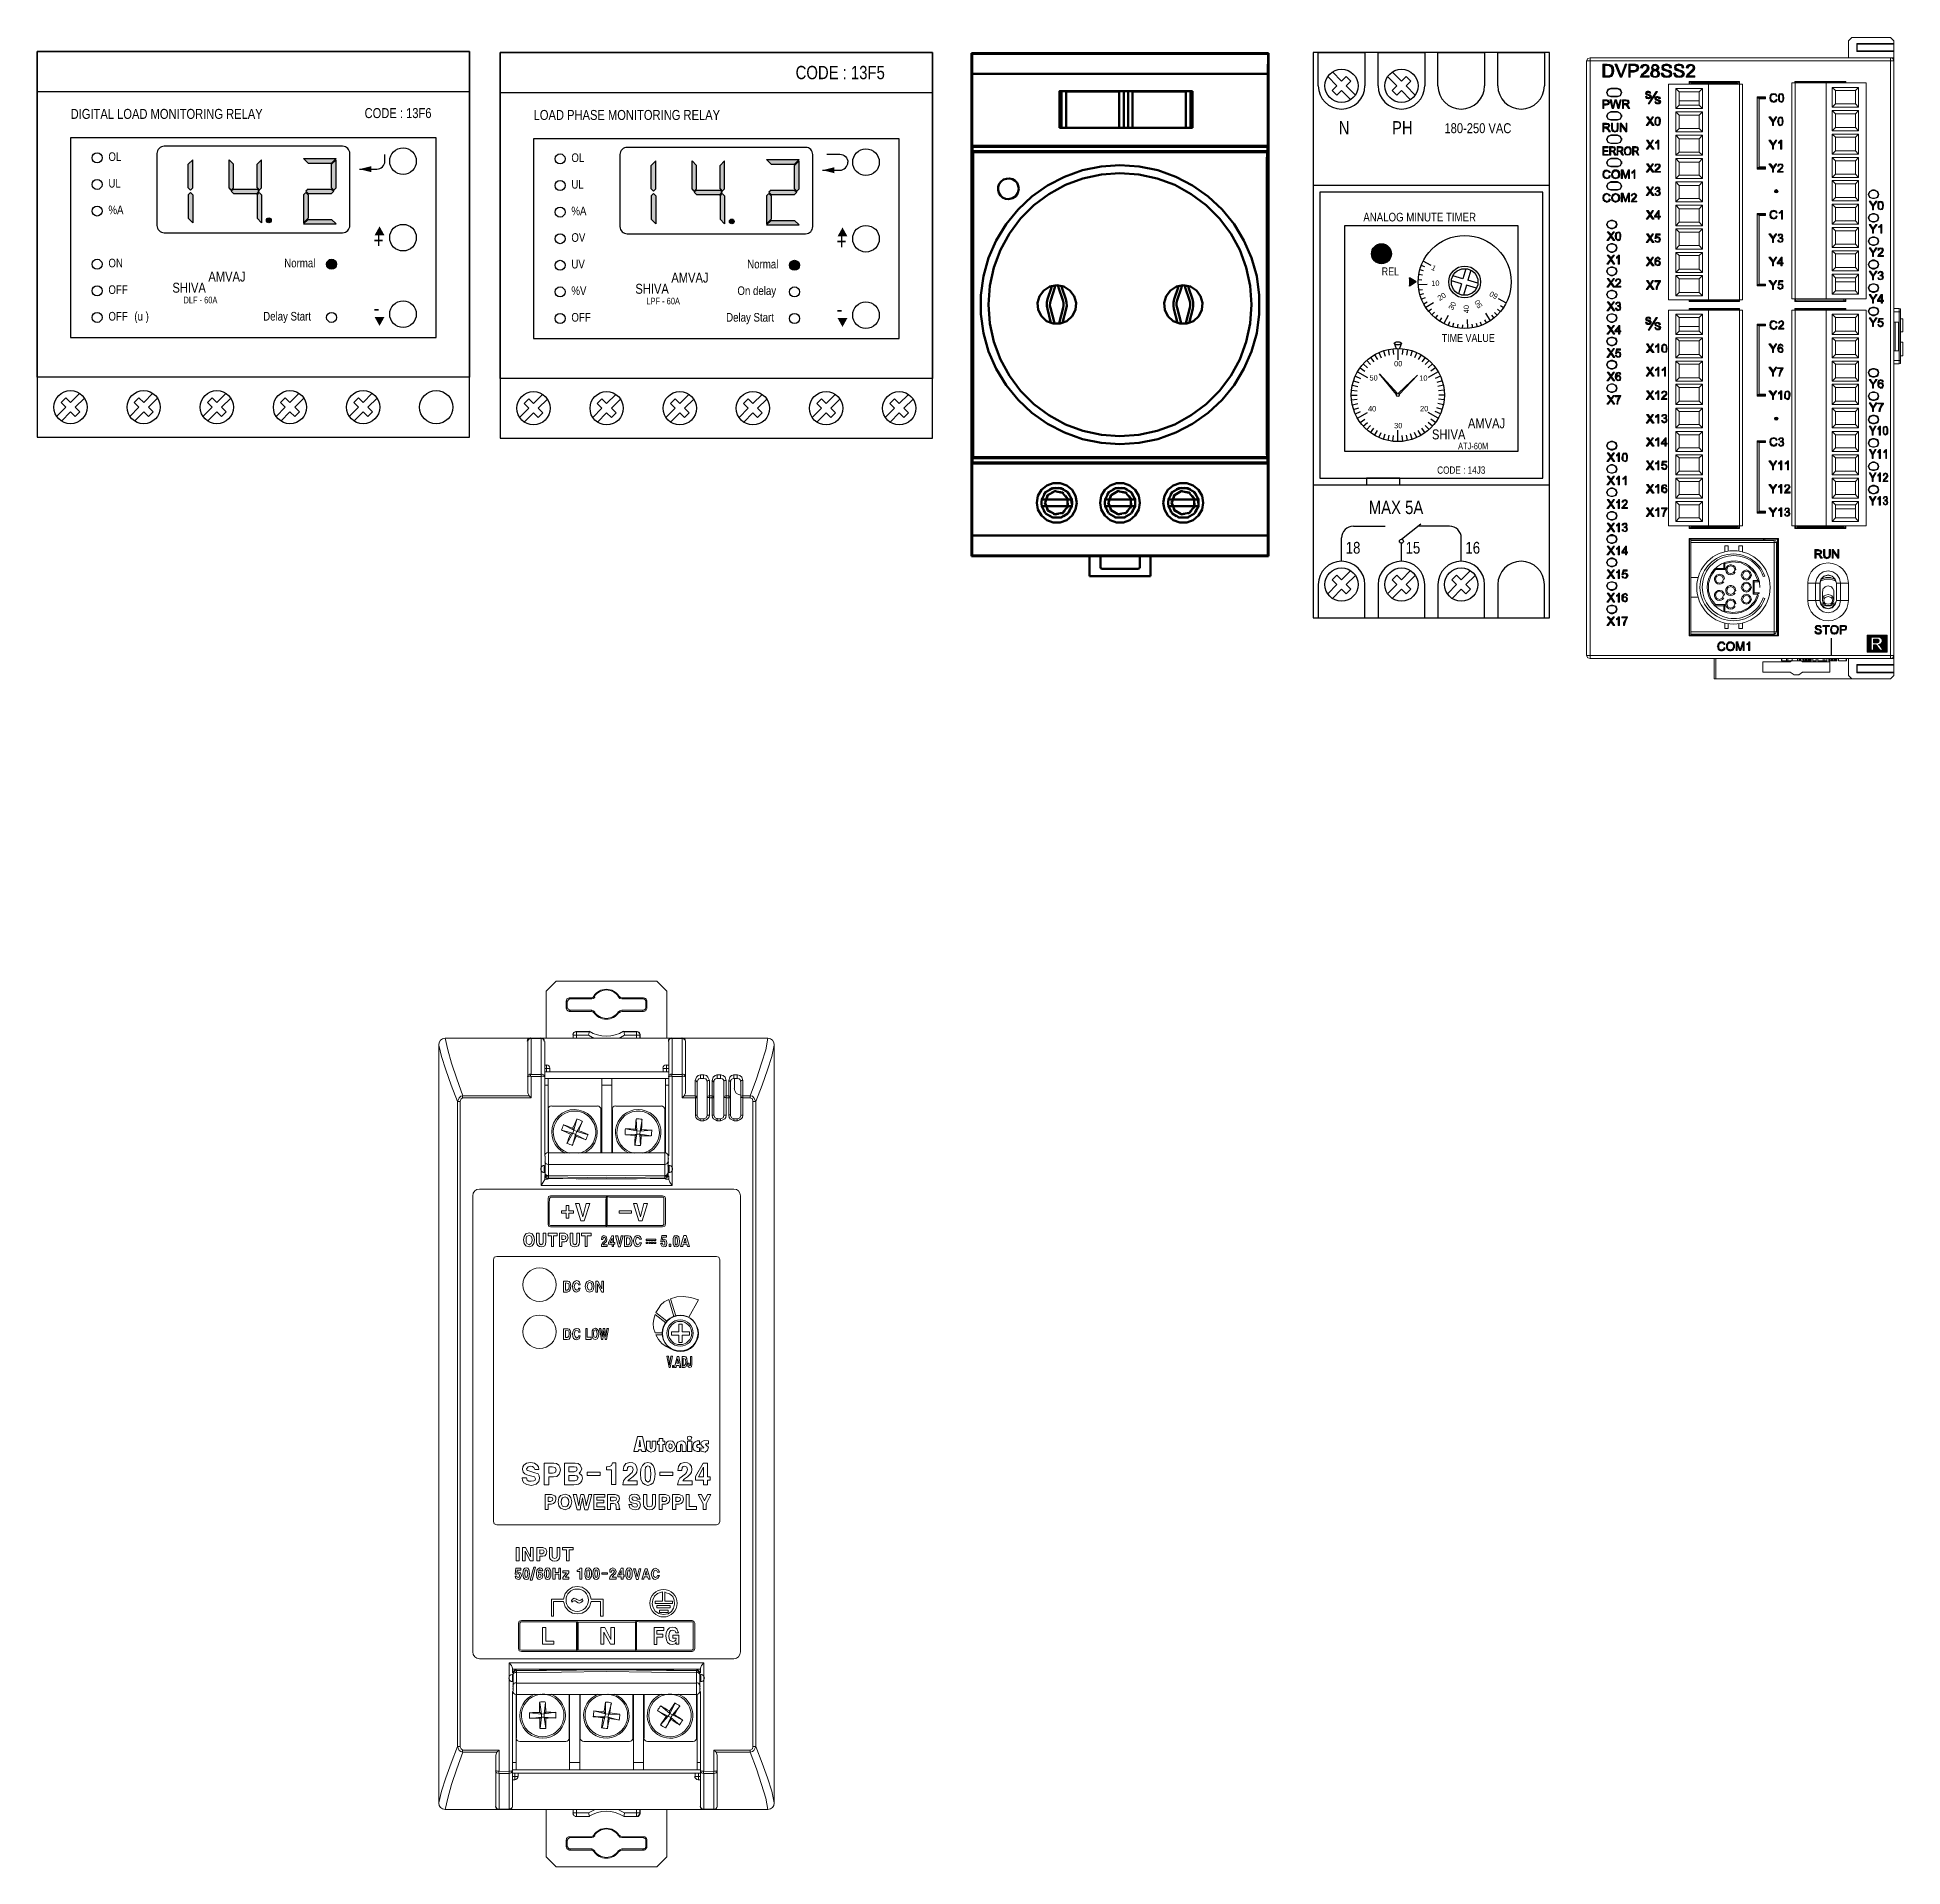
# Model space of a CAD drawing. Header units: millimetres. Extents: x 41 to 1635, y 11 to 1528.
# Drawn here: x 719.3 to 999.8, y 926.4 to 1201.5 of the extents above; entities that cross this region are included whole.
import ezdxf

# ---------------------------------------------------------------- set-up
doc = ezdxf.new("R2010")
doc.units = ezdxf.units.MM
doc.header["$LTSCALE"] = 8
doc.layers.get('0').update_dxf_attribs({"linetype": 'CONTINUOUS'})
for name, color, linetype in [('1', 7, 'CONTINUOUS'), ('Layer1', 3, 'CONTINUOUS'), ('PDF_Geometry', 7, 'CONTINUOUS'), ('PDF_Solid Fills', 7, 'CONTINUOUS')]:
    doc.layers.add(name, color=color, linetype=linetype)
doc.layers.add('Visible (ISO)', color=7, linetype='CONTINUOUS', lineweight=50)
doc.styles.get("Standard").update_dxf_attribs({"font": '', "width": 0.8})
doc.styles.get('Standard').set_extended_font_data('Meiryo UI')

# ---------------------------------------------------------------- blocks, each defined once
blk = doc.blocks.new('Control Bar')
h = blk.add_hatch(color=1)
h.paths.add_polyline_path([(-42.29, -20.51), (-41.96, -20.85), (-41.62, -20.51), (-41.62, -16.29), (-42.29, -16.97)])
h.paths.add_polyline_path([(-41.62, -21.54), (-41.96, -21.2), (-42.29, -21.54), (-42.29, -25.08), (-41.62, -25.76)])
h = blk.add_hatch(color=1)
h.paths.add_polyline_path([(-35.49, -16.97), (-36.16, -16.29), (-36.16, -20.51), (-35.83, -20.85), (-35.49, -20.51)])
h.paths.add_polyline_path([(-31.95, -20.69), (-35.49, -20.69), (-35.83, -21.02), (-35.49, -21.36), (-31.95, -21.36), (-31.61, -21.02)])
h.paths.add_polyline_path([(-31.27, -16.29), (-31.95, -16.97), (-31.95, -20.51), (-31.61, -20.85), (-31.27, -20.51)])
h.paths.add_polyline_path([(-31.27, -21.54), (-31.61, -21.2), (-31.95, -21.54), (-31.95, -25.08), (-31.27, -25.76)])
h = blk.add_hatch(color=1)
h.paths.add_polyline_path([(-20.73, -16.79), (-20.06, -16.11), (-24.95, -16.11), (-24.27, -16.79)])
h.paths.add_polyline_path([(-20.06, -16.29), (-20.73, -16.97), (-20.73, -20.51), (-20.39, -20.85), (-20.06, -20.51)])
h.paths.add_polyline_path([(-20.73, -21.36), (-20.39, -21.02), (-20.73, -20.69), (-24.27, -20.69), (-24.61, -21.02), (-24.27, -21.36)])
h.paths.add_polyline_path([(-24.27, -21.54), (-24.61, -21.2), (-24.95, -21.54), (-24.95, -25.76), (-24.27, -25.08)])
h.paths.add_polyline_path([(-20.73, -25.26), (-24.27, -25.26), (-24.95, -25.93), (-20.06, -25.93)])
for points in [[(-29.82, -25.4, 1), (-30.54, -25.4, 1)], [(-21.5, -32, 1), (-20, -32, 1)]]:
    blk.add_hatch(color=1).paths.add_polyline_path(points)
for p, q in [((-65, -6), (0, -6)), ((-42.29, -16.97), (-41.62, -16.29)), ((-41.62, -20.51), (-41.62, -16.29)), ((-36.16, -20.51), (-36.16, -16.29)), ((-35.49, -16.97), (-36.16, -16.29)), ((-31.95, -16.97), (-31.27, -16.29)), ((-31.27, -20.51), (-31.27, -16.29)), ((-24.95, -16.11), (-20.06, -16.11)), ((-24.27, -16.79), (-24.95, -16.11)), ((-24.27, -16.79), (-20.73, -16.79)), ((-20.73, -16.79), (-20.06, -16.11)), ((-20.73, -16.97), (-20.06, -16.29)), ((-20.06, -20.51), (-20.06, -16.29)), ((-12.73, -16.5), (-12.73, -15.49)), ((-42.29, -20.51), (-42.29, -16.97)), ((-35.49, -20.51), (-35.49, -16.97)), ((-31.95, -20.51), (-31.95, -16.97)), ((-20.73, -20.51), (-20.73, -16.97)), ((-42.29, -20.51), (-41.96, -20.85)), ((-42.29, -21.54), (-41.96, -21.2)), ((-42.29, -21.54), (-42.29, -25.08)), ((-41.96, -20.85), (-41.62, -20.51)), ((-41.96, -21.2), (-41.62, -21.54)), ((-41.62, -21.54), (-41.62, -25.76)), ((-35.83, -20.85), (-36.16, -20.51)), ((-35.49, -20.51), (-35.83, -20.85)), ((-35.49, -20.69), (-35.83, -21.02)), ((-35.49, -21.36), (-35.83, -21.02)), ((-35.49, -20.69), (-31.95, -20.69)), ((-35.49, -21.36), (-31.95, -21.36)), ((-35.49, -21.36), (-31.95, -21.36)), ((-31.95, -20.51), (-31.61, -20.85)), ((-31.95, -20.69), (-31.61, -21.02)), ((-31.95, -21.36), (-31.61, -21.02)), ((-31.95, -21.54), (-31.61, -21.2)), ((-31.95, -21.54), (-31.95, -25.08)), ((-31.61, -20.85), (-31.27, -20.51)), ((-31.61, -21.2), (-31.27, -21.54)), ((-31.27, -21.54), (-31.27, -25.76)), ((-24.61, -21.2), (-24.95, -21.54)), ((-24.95, -21.54), (-24.95, -25.76)), ((-24.27, -20.69), (-24.61, -21.02)), ((-24.27, -21.36), (-24.61, -21.02)), ((-24.27, -21.54), (-24.61, -21.2)), ((-24.27, -20.69), (-20.73, -20.69)), ((-24.27, -21.36), (-20.73, -21.36)), ((-24.27, -21.36), (-20.73, -21.36)), ((-24.27, -21.54), (-24.27, -25.08)), ((-20.73, -20.51), (-20.39, -20.85)), ((-20.73, -20.69), (-20.39, -21.02)), ((-20.73, -21.36), (-20.39, -21.02)), ((-20.39, -20.85), (-20.06, -20.51)), ((-42.29, -25.08), (-41.62, -25.76)), ((-31.95, -25.08), (-31.27, -25.76)), ((-24.27, -25.08), (-24.95, -25.76)), ((-24.27, -25.26), (-24.95, -25.93)), ((-24.95, -25.93), (-20.06, -25.93)), ((-24.27, -25.26), (-20.73, -25.26)), ((-20.73, -25.26), (-20.06, -25.93)), ((-61.41, -52.79), (-60.71, -52.08)), ((-61.41, -52.79), (-60.71, -53.5)), ((-60.71, -52.08), (-60, -52.79)), ((-60, -52.79), (-58.62, -51.41)), ((-59.29, -53.5), (-57.91, -52.12)), ((-50.41, -52.79), (-49.71, -52.08)), ((-50.41, -52.79), (-49.71, -53.5)), ((-49.71, -52.08), (-49, -52.79)), ((-49, -52.79), (-47.62, -51.41)), ((-48.29, -53.5), (-46.91, -52.12)), ((-39.41, -52.79), (-38.71, -52.08)), ((-39.41, -52.79), (-38.71, -53.5)), ((-38.71, -52.08), (-38, -52.79)), ((-38, -52.79), (-36.62, -51.41)), ((-37.29, -53.5), (-35.91, -52.12)), ((-28.41, -52.79), (-27.71, -52.08)), ((-28.41, -52.79), (-27.71, -53.5)), ((-27.71, -52.08), (-27, -52.79)), ((-27, -52.79), (-25.62, -51.41)), ((-26.29, -53.5), (-24.91, -52.12)), ((-17.41, -52.79), (-16.71, -52.08)), ((-17.41, -52.79), (-16.71, -53.5)), ((-16.71, -52.08), (-16, -52.79)), ((-16, -52.79), (-14.62, -51.41)), ((-15.29, -53.5), (-13.91, -52.12)), ((-62.09, -54.88), (-60.71, -53.5)), ((-61.38, -55.58), (-60, -54.2)), ((-60, -54.2), (-59.29, -54.91)), ((-59.29, -53.5), (-58.59, -54.2)), ((-58.59, -54.2), (-59.29, -54.91)), ((-51.09, -54.88), (-49.71, -53.5)), ((-50.38, -55.58), (-49, -54.2)), ((-49, -54.2), (-48.29, -54.91)), ((-48.29, -53.5), (-47.59, -54.2)), ((-47.59, -54.2), (-48.29, -54.91)), ((-40.09, -54.88), (-38.71, -53.5)), ((-39.38, -55.58), (-38, -54.2)), ((-38, -54.2), (-37.29, -54.91)), ((-37.29, -53.5), (-36.59, -54.2)), ((-36.59, -54.2), (-37.29, -54.91)), ((-29.09, -54.88), (-27.71, -53.5)), ((-28.38, -55.58), (-27, -54.2)), ((-27, -54.2), (-26.29, -54.91)), ((-26.29, -53.5), (-25.59, -54.2)), ((-25.59, -54.2), (-26.29, -54.91)), ((-18.09, -54.88), (-16.71, -53.5)), ((-17.38, -55.58), (-16, -54.2)), ((-16, -54.2), (-15.29, -54.91)), ((-15.29, -53.5), (-14.59, -54.2)), ((-14.59, -54.2), (-15.29, -54.91))]:
    blk.add_line(p, q)
for points in [[(-65, -58), (0, -58), (0, 0), (-65, 0)], [(-65, 0), (0, 0), (0, -49), (-65, -49)], [(-60, -43), (-5, -43), (-5, -13), (-60, -13)]]:
    blk.add_lwpolyline(points, close=True)
blk.add_lwpolyline([(-45.92, -27.26), (-19.08, -27.26, 0.414214), (-18, -26.18), (-18, -15.35, 0.414214), (-19.08, -14.26), (-45.92, -14.26, 0.414214), (-47, -15.35), (-47, -26.18, 0.414214)], format="xyb", close=True)
blk.add_lwpolyline([(-16.55, -17.7), (-13.93, -17.7, 0.414214), (-12.73, -16.5), (-12.73, -16.5)], format="xyb")
for centre, radius in [((-56, -16), 0.75), ((-10, -16.5), 2), ((-56, -20), 0.75), ((-56, -24), 0.75), ((-30.18, -25.4), 0.361), ((-10, -28), 2), ((-56, -32), 0.75), ((-20.75, -32), 0.75), ((-56, -36), 0.75), ((-56, -40), 0.75), ((-20.75, -40), 0.75), ((-10, -39.5), 2), ((-60, -53.5), 2.5), ((-60, -53.5), 2.5), ((-49, -53.5), 2.5), ((-49, -53.5), 2.5), ((-38, -53.5), 2.5), ((-38, -53.5), 2.5), ((-27, -53.5), 2.5), ((-27, -53.5), 2.5), ((-16, -53.5), 2.5), ((-16, -53.5), 2.5), ((-5, -53.5), 2.5), ((-5, -53.5), 2.5)]:
    blk.add_circle(centre, radius)
for points in [[(-14.76, -17.25), (-14.76, -18.15), (-16.55, -17.7)], [(-12.78, -27.66), (-14.28, -27.66), (-13.53, -26.31)], [(-12.78, -39.92), (-14.28, -39.92), (-13.53, -41.27)]]:
    blk.add_solid(points)
for s, insert, char_height, width, attachment_point in [('{\\fArial|b0|i0|c0|p32;DIGITAL LOAD MONITORING RELAY}', (-59.98, -8.64), 1.5, 278.7576, 1), ('{\\fArial|b0|i0|c0|p32;CODE : 13F6}', (-15.78, -8.52), 1.5, 278.7576, 1), ('{\\f@Arial Unicode MS|b0|i0|c0|p34;OL}', (-54.3, -15.17), 1.3, 4.2329, 1), ('{\\f@Arial Unicode MS|b0|i0|c0|p34;UL}', (-54.3, -19.17), 1.3, 4.2329, 1), ('{\\f@Arial Unicode MS|b0|i0|c0|p34;%A}', (-54.3, -23.17), 1.3, 4.2329, 1), ('{\\fB Koodak|b0|i0|c178|p2;+}', (-14.42, -27.18), 2.4, 836.2728, 1), ('{\\f@Arial Unicode MS|b0|i0|c0|p34;ON}', (-54.3, -31.17), 1.3, 4.2329, 1), ('{\\fArial|b0|i0|c0|p32;AMVAJ}', (-39.27, -33.1), 1.5, 278.7576, 1), ('{\\f@Arial Unicode MS|b0|i0|c0|p34;Normal}', (-27.86, -31.17), 1.3, 4.2329, 1), ('{\\f@Arial Unicode MS|b0|i0|c0|p34;OFF}', (-54.3, -35.17), 1.3, 4.2329, 1), ('{\\fArial|b0|i0|c0|p32;SHIVA}', (-44.68, -34.78), 1.5, 278.7576, 1), ('{\\f@Arial Unicode MS|b0|i0|c0|p34;OFF}', (-54.3, -39.17), 1.3, 11.3846, 1), ('{\\f@Arial Unicode MS|b0|i0|c0|p34;(u )}', (-50.4, -39.17), 1.3, 11.3846, 1), ('{\\fArial|b0|i0|c0|p32;DLF - 60A}', (-43.01, -36.88), 1, 278.7576, 1), ('{\\f@Arial Unicode MS|b0|i0|c0|p34;Delay Start}', (-31.03, -39.17), 1.3, 10.4656, 1), ('{\\fB Koodak|b0|i0|c178|p2;-}', (-14.42, -39.78), 2.4, 836.2728, 7)]:
    blk.add_mtext(s, dxfattribs=dict(insert=insert, char_height=char_height, width=width, attachment_point=attachment_point))
blk = doc.blocks.new('Timer Shiva Amvaj')
for color, points in [(2, [(-23, -30.25, 1), (-26, -30.25, 1)]), (256, [(-20.28, -35.15), (-19.26, -34.5), (-20.28, -33.85, -0.080196)])]:
    blk.add_hatch(color=color).paths.add_polyline_path(points)
for p, q in [((-32.59, -3.62), (-31.21, -5)), ((-31.91, -5.71), (-31.21, -5)), ((-31.88, -2.91), (-30.5, -4.29)), ((-30.5, -4.29), (-29.79, -3.59)), ((-29.09, -4.29), (-29.79, -3.59)), ((-29.79, -5), (-29.09, -4.29)), ((-29.79, -5), (-28.41, -6.38)), ((-23.59, -3.62), (-22.21, -5)), ((-22.91, -5.71), (-22.21, -5)), ((-22.88, -2.91), (-21.5, -4.29)), ((-21.5, -4.29), (-20.79, -3.59)), ((-20.09, -4.29), (-20.79, -3.59)), ((-20.79, -5), (-20.09, -4.29)), ((-20.79, -5), (-19.41, -6.38)), ((-31.91, -5.71), (-31.21, -6.41)), ((-31.21, -6.41), (-30.5, -5.71)), ((-30.5, -5.71), (-29.12, -7.09)), ((-22.91, -5.71), (-22.21, -6.41)), ((-22.21, -6.41), (-21.5, -5.71)), ((-21.5, -5.71), (-20.12, -7.09)), ((-18.33, -33.48), (-18.9, -33.38)), ((-18.33, -33.48), (-18.9, -33.38)), ((-18.2, -32.83), (-18.75, -32.67)), ((-18.2, -32.83), (-18.75, -32.67)), ((-18, -32.23), (-18.54, -32.02)), ((-18, -32.23), (-18.54, -32.02)), ((-17.03, -32), (-18.24, -31.36)), ((-12.26, -34), (-13.75, -33.56)), ((-11.82, -32.51), (-12.26, -34)), ((-11.05, -32.73), (-11.49, -34.23)), ((-19.26, -34.5), (-20.28, -33.85)), ((-19.26, -34.5), (-20.28, -35.15)), ((-18.41, -34.2), (-18.98, -34.16)), ((-18.41, -34.2), (-18.98, -34.16)), ((-17.61, -34.89), (-18.97, -34.95)), ((-18.31, -35.66), (-18.88, -35.75)), ((-18.17, -36.27), (-18.72, -36.41)), ((-12.49, -34.77), (-13.98, -34.33)), ((-12.49, -34.77), (-12.93, -36.27)), ((-11.72, -35), (-12.16, -36.49)), ((-10.22, -35.44), (-11.72, -35)), ((-10, -34.67), (-11.49, -34.23)), ((-17.95, -36.89), (-18.49, -37.1)), ((-17.65, -37.55), (-18.15, -37.81)), ((-16.68, -37.62), (-17.84, -38.35)), ((-16.96, -38.58), (-17.41, -38.93)), ((-16.54, -39.04), (-16.95, -39.44)), ((-8.87, -39.19), (-8.14, -40.35)), ((-7.48, -39.08), (-7.09, -39.5)), ((-7.03, -38.59), (-6.6, -38.97)), ((-6.94, -37), (-5.73, -37.64)), ((-6.6, -38.01), (-6.13, -38.33)), ((-16.05, -39.49), (-16.42, -39.92)), ((-15.46, -39.91), (-15.78, -40.39)), ((-14.49, -39.54), (-15.13, -40.76)), ((-14.49, -39.54), (-15.13, -40.76)), ((-14.49, -39.54), (-15.13, -40.76)), ((-14.27, -40.51), (-14.49, -41.04)), ((-13.68, -40.7), (-13.84, -41.25)), ((-13.03, -40.84), (-13.13, -41.41)), ((-12.31, -40.92), (-12.35, -41.49)), ((-11.63, -40.12), (-11.58, -41.49)), ((-10.89, -40.83), (-10.8, -41.4)), ((-10.28, -40.7), (-10.13, -41.25)), ((-9.65, -40.49), (-9.45, -41.02)), ((-8.99, -40.18), (-8.73, -40.69)), ((-7.95, -39.5), (-7.6, -39.95)), ((-24.2, -44.84), (-23.94, -45.66)), ((-23.49, -44.65), (-23.32, -45.49)), ((-22.77, -44.54), (-22.68, -45.39)), ((-22.57, -43.72), (-22.27, -44.5)), ((-22.04, -44.5), (-22.04, -46.21)), ((-21.51, -43.72), (-21.81, -44.5)), ((-21.31, -44.54), (-21.4, -45.39)), ((-20.58, -44.65), (-20.76, -45.49)), ((-19.87, -44.84), (-20.14, -45.66)), ((-27.7, -47.39), (-27.01, -47.89)), ((-27.24, -46.82), (-26.6, -47.39)), ((-26.72, -46.3), (-26.15, -46.93)), ((-26.15, -45.84), (-25.65, -46.53)), ((-25.54, -45.44), (-25.11, -46.18)), ((-24.88, -45.11), (-24.54, -45.89)), ((-19.19, -45.11), (-19.54, -45.89)), ((-18.54, -45.44), (-18.97, -46.18)), ((-17.92, -45.84), (-18.43, -46.53)), ((-17.35, -46.3), (-17.93, -46.93)), ((-16.84, -46.82), (-17.47, -47.39)), ((-16.37, -47.39), (-17.07, -47.89)), ((-28.88, -50.04), (-28.05, -50.22)), ((-28.69, -49.34), (-27.88, -49.6)), ((-28.43, -48.65), (-27.65, -49)), ((-28.1, -48), (-26.62, -48.86)), ((-22.24, -51.41), (-24.81, -48.33)), ((-22.07, -51.28), (-24.79, -48.32)), ((-21.99, -51.28), (-19.09, -48.5)), ((-21.83, -51.43), (-19.08, -48.5)), ((-15.98, -48), (-17.46, -48.86)), ((-15.64, -48.65), (-16.42, -49)), ((-15.38, -49.34), (-16.19, -49.6)), ((-15.19, -50.04), (-16.03, -50.22)), ((-29.04, -51.5), (-28.18, -51.5)), ((-29, -50.77), (-28.15, -50.86)), ((-29, -52.23), (-28.15, -52.14)), ((-28.88, -52.96), (-28.05, -52.78)), ((-15.19, -52.96), (-16.03, -52.78)), ((-15.08, -50.77), (-15.93, -50.86)), ((-15.08, -52.23), (-15.93, -52.14)), ((-15.04, -51.5), (-15.89, -51.5)), ((-28.69, -53.66), (-27.88, -53.4)), ((-28.43, -54.35), (-27.65, -54)), ((-28.1, -55), (-26.62, -54.14)), ((-27.7, -55.61), (-27.01, -55.11)), ((-27.24, -56.18), (-26.6, -55.61)), ((-26.72, -56.7), (-26.15, -56.07)), ((-17.35, -56.7), (-17.93, -56.07)), ((-16.84, -56.18), (-17.47, -55.61)), ((-15.98, -55), (-17.46, -54.14)), ((-16.37, -55.61), (-17.07, -55.11)), ((-15.64, -54.35), (-16.42, -54)), ((-15.38, -53.66), (-16.19, -53.4)), ((-26.15, -57.16), (-25.65, -56.47)), ((-25.54, -57.56), (-25.11, -56.82)), ((-24.88, -57.89), (-24.54, -57.11)), ((-24.2, -58.16), (-23.94, -57.34)), ((-23.49, -58.35), (-23.32, -57.51)), ((-22.77, -58.46), (-22.68, -57.61)), ((-22.04, -58.5), (-22.04, -56.79)), ((-21.31, -58.46), (-21.4, -57.61)), ((-20.58, -58.35), (-20.76, -57.51)), ((-19.87, -58.16), (-20.14, -57.34)), ((-19.19, -57.89), (-19.54, -57.11)), ((-18.54, -57.56), (-18.97, -56.82)), ((-17.92, -57.16), (-18.43, -56.47)), ((-28.73, -71.22), (-23.96, -71.22)), ((-21.5, -73.19), (-18.6, -70.87)), ((-14.27, -71.22), (-19.04, -71.22)), ((-30.5, -76.5), (-30.5, -72.99)), ((-21.5, -76.5), (-21.5, -73.79)), ((-12.5, -76.5), (-12.5, -72.99)), ((-30.5, -79.29), (-29.12, -77.91)), ((-21.5, -79.29), (-20.12, -77.91)), ((-12.5, -79.29), (-11.12, -77.91)), ((-32.59, -81.38), (-31.21, -80)), ((-31.91, -79.29), (-31.21, -78.59)), ((-31.91, -79.29), (-31.21, -80)), ((-31.88, -82.09), (-30.5, -80.71)), ((-31.21, -78.59), (-30.5, -79.29)), ((-30.5, -80.71), (-29.79, -81.41)), ((-29.79, -80), (-28.41, -78.62)), ((-29.79, -80), (-29.09, -80.71)), ((-29.09, -80.71), (-29.79, -81.41)), ((-23.59, -81.38), (-22.21, -80)), ((-22.91, -79.29), (-22.21, -78.59)), ((-22.91, -79.29), (-22.21, -80)), ((-22.88, -82.09), (-21.5, -80.71)), ((-22.21, -78.59), (-21.5, -79.29)), ((-21.5, -80.71), (-20.79, -81.41)), ((-20.79, -80), (-19.41, -78.62)), ((-20.79, -80), (-20.09, -80.71)), ((-20.09, -80.71), (-20.79, -81.41)), ((-14.59, -81.38), (-13.21, -80)), ((-13.91, -79.29), (-13.21, -78.59)), ((-13.91, -79.29), (-13.21, -80)), ((-13.88, -82.09), (-12.5, -80.71)), ((-13.21, -78.59), (-12.5, -79.29)), ((-12.5, -80.71), (-11.79, -81.41)), ((-11.79, -80), (-10.41, -78.62)), ((-11.79, -80), (-11.09, -80.71)), ((-11.09, -80.71), (-11.79, -81.41))]:
    blk.add_line(p, q)
for points in [[(-34.75, -85), (0.75, -85), (0.75, 0), (-34.75, 0)], [(-34.75, -65), (0.75, -65), (0.75, -20), (-34.75, -20)], [(-33.75, -64), (-0.25, -64), (-0.25, -21), (-33.75, -21)], [(-4, -60), (-30, -60), (-30, -26), (-4, -26)], [(-26.75, -65), (-21.75, -65), (-21.75, -64), (-26.75, -64)]]:
    blk.add_lwpolyline(points, close=True)
for points in [[(-34, -5), (-34, 0), (-27, 0), (-27, -5)], [(-25, -5), (-25, 0), (-18, 0), (-18, -5)], [(-16, -5), (-16, 0), (-9, 0), (-9, -5)], [(-7, -5), (-7, 0), (0, 0), (0, -5)], [(-34, -80), (-34, -85), (-27, -85), (-27, -80)], [(-25, -80), (-25, -85), (-18, -85), (-18, -80)], [(-16, -80), (-16, -85), (-9, -85), (-9, -80)], [(-7, -80), (-7, -85), (0, -85), (0, -80)]]:
    blk.add_lwpolyline(points)
for centre, radius in [((-30.5, -5), 2.5), ((-30.5, -5), 2.5), ((-21.5, -5), 2.5), ((-21.5, -5), 2.5), ((-11.99, -34.5), 7), ((-11.99, -34.5), 2.4), ((-11.99, -34.5), 2), ((-11.99, -34.5), 2), ((-22.04, -51.5), 7), ((-22.04, -51.5), 0.222), ((-21.5, -73.49), 0.298), ((-30.5, -80), 2.5), ((-30.5, -80), 2.5), ((-21.5, -80), 2.5), ((-21.5, -80), 2.5), ((-12.5, -80), 2.5), ((-12.5, -80), 2.5)]:
    blk.add_circle(centre, radius)
at = {"color": 2}
blk.add_circle((-24.5, -30.25), 1.5, dxfattribs=at)
for centre, radius, start, end in [((-30.5, -5), 3.5, 180, 0), ((-21.5, -5), 3.5, 180, 0), ((-12.5, -5), 3.5, 180, 0), ((-3.5, -5), 3.5, 180, 0), ((-24.28, -34.5), 4.05, 350.8298, 9.1702), ((-28.73, -72.99), 1.77, 90, 180), ((-14.27, -72.99), 1.77, 0, 90), ((-30.5, -80), 3.5, 0, 180), ((-21.5, -80), 3.5, 0, 180), ((-12.5, -80), 3.5, 0, 180), ((-3.5, -80), 3.5, 0, 180)]:
    blk.add_arc(centre, radius, start, end)
blk.add_ellipse((-22.04, -43.72), major_axis=(-0.528, 0), ratio=0.428572)
at = {"attachment_point": 1}
for s, insert, char_height, width in [('{\\fArial|b0|i0|c0|p32;N}', (-30.93, -10.31), 2, 278.7576), ('{\\fArial|b0|i0|c0|p32;PH}', (-22.92, -10.31), 2, 278.7576), ('{\\fArial|b0|i0|c0|p32;180-250 VAC}', (-15.03, -10.62), 1.5, 278.7576), ('{\\fArial|b0|i0|c0|p32;ANALOG MINUTE TIMER}', (-27.23, -24.09), 1.3, 278.7576), ('{\\fArial|b0|i0|c0|p32;REL}', (-24.47, -32.31), 1.2, 278.7576), ('{\\fArial|b0|i0|c0|p32;TIME VALUE}', (-15.44, -42.32), 1.2, 278.7576), ('{\\fArial|b0|i0|c0|p32;00}', (-22.6, -46.38), 0.8, 278.7576), ('{\\fArial|b0|i0|c0|p32;50}', (-26.31, -48.52), 0.8, 278.7576), ('{\\fArial|b0|i0|c0|p32;10}', (-18.82, -48.56), 0.8, 278.7576), ('{\\fArial|b0|i0|c0|p32;40}', (-26.53, -53.17), 0.8, 278.7576), ('{\\fArial|b0|i0|c0|p32;20}', (-18.7, -53.14), 0.8, 278.7576), ('{\\fArial|b0|i0|c0|p32;30}', (-22.6, -55.7), 0.8, 278.7576), ('{\\fArial|b0|i0|c0|p32;AMVAJ}', (-11.5, -55), 1.5, 278.7576), ('{\\fArial|b0|i0|c0|p32;SHIVA}', (-16.91, -56.67), 1.5, 278.7576), ('{\\fArial|b0|i0|c0|p32;ATJ-60M}', (-12.98, -58.67), 1, 278.7576), ('{\\fArial|b0|i0|c0|p32;CODE : 14J3}', (-16.12, -62.24), 1.1, 278.7576), ('{\\fArial|b0|i0|c0|p32;MAX 5A}', (-26.41, -67.4), 2, 278.7576), ('{\\fArial|b0|i0|c0|p32;18}', (-29.87, -73.58), 1.7699, 246.6881), ('{\\fArial|b0|i0|c0|p32;15}', (-20.87, -73.58), 1.7699, 246.6881), ('{\\fArial|b0|i0|c0|p32;16}', (-11.87, -73.58), 1.7699, 246.6881)]:
    blk.add_mtext(s, dxfattribs=dict(at, insert=insert, char_height=char_height, width=width))
at = {"char_height": 0.8, "width": 278.7576}
for s, insert, attachment_point, rotation in [('{\\fArial|b0|i0|c0|p32;1}', (-17.09, -32.59), 7, 332.162), ('{\\fArial|b0|i0|c0|p32;10}', (-15.79, -34.26), 3, 2.162), ('\\pxt330;{\\fArial|b0|i0|c0|p32;20}', (-15.13, -36.03), 3, 32.162), ('{\\fArial|b0|i0|c0|p32;60}', (-6.89, -36.41), 7, 152.162), ('{\\fArial|b0|i0|c0|p32;30}', (-13.91, -37.35), 3, 62.162), ('{\\fArial|b0|i0|c0|p32;40}', (-12.16, -37.98), 3, 92.162), ('{\\fArial|b0|i0|c0|p32;50}', (-10.58, -37.5), 3, 122.162)]:
    blk.add_mtext(s, dxfattribs=dict(at, insert=insert, attachment_point=attachment_point, rotation=rotation))
blk = doc.blocks.new('Control fazbar')
h = blk.add_hatch(color=1)
h.paths.add_polyline_path([(-42.29, -20.51), (-41.96, -20.85), (-41.62, -20.51), (-41.62, -16.29), (-42.29, -16.97)])
h.paths.add_polyline_path([(-41.62, -21.54), (-41.96, -21.2), (-42.29, -21.54), (-42.29, -25.08), (-41.62, -25.76)])
h = blk.add_hatch(color=1)
h.paths.add_polyline_path([(-35.49, -16.97), (-36.16, -16.29), (-36.16, -20.51), (-35.83, -20.85), (-35.49, -20.51)])
h.paths.add_polyline_path([(-31.95, -20.69), (-35.49, -20.69), (-35.83, -21.02), (-35.49, -21.36), (-31.95, -21.36), (-31.61, -21.02)])
h.paths.add_polyline_path([(-31.27, -16.29), (-31.95, -16.97), (-31.95, -20.51), (-31.61, -20.85), (-31.27, -20.51)])
h.paths.add_polyline_path([(-31.27, -21.54), (-31.61, -21.2), (-31.95, -21.54), (-31.95, -25.08), (-31.27, -25.76)])
h = blk.add_hatch(color=1)
h.paths.add_polyline_path([(-20.73, -16.79), (-20.06, -16.11), (-24.95, -16.11), (-24.27, -16.79)])
h.paths.add_polyline_path([(-20.06, -16.29), (-20.73, -16.97), (-20.73, -20.51), (-20.39, -20.85), (-20.06, -20.51)])
h.paths.add_polyline_path([(-20.73, -21.36), (-20.39, -21.02), (-20.73, -20.69), (-24.27, -20.69), (-24.61, -21.02), (-24.27, -21.36)])
h.paths.add_polyline_path([(-24.27, -21.54), (-24.61, -21.2), (-24.95, -21.54), (-24.95, -25.76), (-24.27, -25.08)])
h.paths.add_polyline_path([(-20.73, -25.26), (-24.27, -25.26), (-24.95, -25.93), (-20.06, -25.93)])
for points in [[(-29.82, -25.4, 1), (-30.54, -25.4, 1)], [(-20, -32, 1), (-21.5, -32, 1)]]:
    blk.add_hatch(color=1).paths.add_polyline_path(points)
for p, q in [((-65, -6), (0, -6)), ((-42.29, -16.97), (-41.62, -16.29)), ((-41.62, -20.51), (-41.62, -16.29)), ((-36.16, -20.51), (-36.16, -16.29)), ((-35.49, -16.97), (-36.16, -16.29)), ((-31.95, -16.97), (-31.27, -16.29)), ((-31.27, -20.51), (-31.27, -16.29)), ((-24.95, -16.11), (-20.06, -16.11)), ((-24.27, -16.79), (-24.95, -16.11)), ((-24.27, -16.79), (-20.73, -16.79)), ((-20.73, -16.79), (-20.06, -16.11)), ((-20.73, -16.97), (-20.06, -16.29)), ((-20.06, -20.51), (-20.06, -16.29)), ((-42.29, -20.51), (-42.29, -16.97)), ((-35.49, -20.51), (-35.49, -16.97)), ((-31.95, -20.51), (-31.95, -16.97)), ((-20.73, -20.51), (-20.73, -16.97)), ((-42.29, -20.51), (-41.96, -20.85)), ((-42.29, -21.54), (-41.96, -21.2)), ((-42.29, -21.54), (-42.29, -25.08)), ((-41.96, -20.85), (-41.62, -20.51)), ((-41.96, -21.2), (-41.62, -21.54)), ((-41.62, -21.54), (-41.62, -25.76)), ((-35.83, -20.85), (-36.16, -20.51)), ((-35.49, -20.51), (-35.83, -20.85)), ((-35.49, -20.69), (-35.83, -21.02)), ((-35.49, -21.36), (-35.83, -21.02)), ((-35.49, -20.69), (-31.95, -20.69)), ((-35.49, -21.36), (-31.95, -21.36)), ((-35.49, -21.36), (-31.95, -21.36)), ((-31.95, -20.51), (-31.61, -20.85)), ((-31.95, -20.69), (-31.61, -21.02)), ((-31.95, -21.36), (-31.61, -21.02)), ((-31.95, -21.54), (-31.61, -21.2)), ((-31.95, -21.54), (-31.95, -25.08)), ((-31.61, -20.85), (-31.27, -20.51)), ((-31.61, -21.2), (-31.27, -21.54)), ((-31.27, -21.54), (-31.27, -25.76)), ((-24.61, -21.2), (-24.95, -21.54)), ((-24.95, -21.54), (-24.95, -25.76)), ((-24.27, -20.69), (-24.61, -21.02)), ((-24.27, -21.36), (-24.61, -21.02)), ((-24.27, -21.54), (-24.61, -21.2)), ((-24.27, -20.69), (-20.73, -20.69)), ((-24.27, -21.36), (-20.73, -21.36)), ((-24.27, -21.36), (-20.73, -21.36)), ((-24.27, -21.54), (-24.27, -25.08)), ((-20.73, -20.51), (-20.39, -20.85)), ((-20.73, -20.69), (-20.39, -21.02)), ((-20.73, -21.36), (-20.39, -21.02)), ((-20.39, -20.85), (-20.06, -20.51)), ((-42.29, -25.08), (-41.62, -25.76)), ((-31.95, -25.08), (-31.27, -25.76)), ((-24.27, -25.08), (-24.95, -25.76)), ((-24.27, -25.26), (-24.95, -25.93)), ((-24.95, -25.93), (-20.06, -25.93)), ((-24.27, -25.26), (-20.73, -25.26)), ((-20.73, -25.26), (-20.06, -25.93)), ((-61.41, -52.79), (-60.71, -52.08)), ((-61.41, -52.79), (-60.71, -53.5)), ((-60.71, -52.08), (-60, -52.79)), ((-60, -52.79), (-58.62, -51.41)), ((-59.29, -53.5), (-57.91, -52.12)), ((-50.41, -52.79), (-49.71, -52.08)), ((-50.41, -52.79), (-49.71, -53.5)), ((-49.71, -52.08), (-49, -52.79)), ((-49, -52.79), (-47.62, -51.41)), ((-48.29, -53.5), (-46.91, -52.12)), ((-39.41, -52.79), (-38.71, -52.08)), ((-39.41, -52.79), (-38.71, -53.5)), ((-38.71, -52.08), (-38, -52.79)), ((-38, -52.79), (-36.62, -51.41)), ((-37.29, -53.5), (-35.91, -52.12)), ((-28.41, -52.79), (-27.71, -52.08)), ((-28.41, -52.79), (-27.71, -53.5)), ((-27.71, -52.08), (-27, -52.79)), ((-27, -52.79), (-25.62, -51.41)), ((-26.29, -53.5), (-24.91, -52.12)), ((-17.41, -52.79), (-16.71, -52.08)), ((-17.41, -52.79), (-16.71, -53.5)), ((-16.71, -52.08), (-16, -52.79)), ((-16, -52.79), (-14.62, -51.41)), ((-15.29, -53.5), (-13.91, -52.12)), ((-6.41, -52.79), (-5.71, -52.08)), ((-6.41, -52.79), (-5.71, -53.5)), ((-5.71, -52.08), (-5, -52.79)), ((-5, -52.79), (-3.62, -51.41)), ((-4.29, -53.5), (-2.91, -52.12)), ((-62.09, -54.88), (-60.71, -53.5)), ((-61.38, -55.58), (-60, -54.2)), ((-60, -54.2), (-59.29, -54.91)), ((-59.29, -53.5), (-58.59, -54.2)), ((-58.59, -54.2), (-59.29, -54.91)), ((-51.09, -54.88), (-49.71, -53.5)), ((-50.38, -55.58), (-49, -54.2)), ((-49, -54.2), (-48.29, -54.91)), ((-48.29, -53.5), (-47.59, -54.2)), ((-47.59, -54.2), (-48.29, -54.91)), ((-40.09, -54.88), (-38.71, -53.5)), ((-39.38, -55.58), (-38, -54.2)), ((-38, -54.2), (-37.29, -54.91)), ((-37.29, -53.5), (-36.59, -54.2)), ((-36.59, -54.2), (-37.29, -54.91)), ((-29.09, -54.88), (-27.71, -53.5)), ((-28.38, -55.58), (-27, -54.2)), ((-27, -54.2), (-26.29, -54.91)), ((-26.29, -53.5), (-25.59, -54.2)), ((-25.59, -54.2), (-26.29, -54.91)), ((-18.09, -54.88), (-16.71, -53.5)), ((-17.38, -55.58), (-16, -54.2)), ((-16, -54.2), (-15.29, -54.91)), ((-15.29, -53.5), (-14.59, -54.2)), ((-14.59, -54.2), (-15.29, -54.91)), ((-7.09, -54.88), (-5.71, -53.5)), ((-6.38, -55.58), (-5, -54.2)), ((-5, -54.2), (-4.29, -54.91)), ((-4.29, -53.5), (-3.59, -54.2)), ((-3.59, -54.2), (-4.29, -54.91))]:
    blk.add_line(p, q)
for points in [[(-65, -58), (0, -58), (0, 0), (-65, 0)], [(-65, 0), (0, 0), (0, -49), (-65, -49)], [(-60, -43), (-5, -43), (-5, -13), (-60, -13)]]:
    blk.add_lwpolyline(points, close=True)
blk.add_lwpolyline([(-45.92, -27.26), (-19.08, -27.26, 0.414214), (-18, -26.18), (-18, -15.35, 0.414214), (-19.08, -14.26), (-45.92, -14.26, 0.414214), (-47, -15.35), (-47, -26.18, 0.414214)], format="xyb", close=True)
for points in [[(-16.55, -17.7), (-13.93, -17.7, 0.414214), (-12.73, -16.5), (-12.73, -16.5)], [(-15.87, -15.3), (-13.93, -15.3, -0.414214), (-12.73, -16.5), (-12.73, -16.5)]]:
    blk.add_lwpolyline(points, format="xyb")
for centre, radius in [((-56, -16), 0.75), ((-10, -16.5), 2), ((-56, -20), 0.75), ((-56, -24), 0.75), ((-30.18, -25.4), 0.361), ((-56, -28), 0.75), ((-10, -28), 2), ((-56, -32), 0.75), ((-20.75, -32), 0.75), ((-56, -36), 0.75), ((-20.75, -36), 0.75), ((-56, -40), 0.75), ((-20.75, -40), 0.75), ((-10, -39.5), 2), ((-60, -53.5), 2.5), ((-60, -53.5), 2.5), ((-49, -53.5), 2.5), ((-49, -53.5), 2.5), ((-38, -53.5), 2.5), ((-38, -53.5), 2.5), ((-27, -53.5), 2.5), ((-27, -53.5), 2.5), ((-16, -53.5), 2.5), ((-16, -53.5), 2.5), ((-5, -53.5), 2.5), ((-5, -53.5), 2.5)]:
    blk.add_circle(centre, radius)
for points in [[(-14.76, -17.25), (-14.76, -18.15), (-16.55, -17.7)], [(-12.78, -27.66), (-14.28, -27.66), (-13.53, -26.31)], [(-12.78, -39.92), (-14.28, -39.92), (-13.53, -41.27)]]:
    blk.add_solid(points)
for s, insert, char_height, width, attachment_point in [('{\\fArial|b0|i0|c0|p32;CODE : 13F5}', (-20.58, -2.01), 2, 278.7576, 1), ('{\\fArial|b0|i0|c0|p32;LOAD PHASE MONITORING RELAY}', (-59.98, -8.64), 1.5, 278.7576, 1), ('{\\f@Arial Unicode MS|b0|i0|c0|p34;OL}', (-54.3, -15.17), 1.3, 4.2329, 1), ('{\\f@Arial Unicode MS|b0|i0|c0|p34;UL}', (-54.3, -19.17), 1.3, 4.2329, 1), ('{\\f@Arial Unicode MS|b0|i0|c0|p34;%A}', (-54.3, -23.17), 1.3, 4.2329, 1), ('{\\f@Arial Unicode MS|b0|i0|c0|p34;OV}', (-54.3, -27.17), 1.3, 4.2329, 1), ('{\\fB Koodak|b0|i0|c178|p2;+}', (-14.42, -27.18), 2.4, 836.2728, 1), ('{\\f@Arial Unicode MS|b0|i0|c0|p34;UV}', (-54.3, -31.17), 1.3, 4.2329, 1), ('{\\fArial|b0|i0|c0|p32;AMVAJ}', (-39.27, -33.1), 1.5, 278.7576, 1), ('{\\f@Arial Unicode MS|b0|i0|c0|p34;Normal}', (-27.86, -31.17), 1.3, 4.2329, 1), ('{\\f@Arial Unicode MS|b0|i0|c0|p34;%V}', (-54.3, -35.17), 1.3, 4.2329, 1), ('{\\fArial|b0|i0|c0|p32;SHIVA}', (-44.68, -34.78), 1.5, 278.7576, 1), ('{\\f@Arial Unicode MS|b0|i0|c0|p34;On delay}', (-29.33, -35.17), 1.3, 8.5506, 1), ('{\\f@Arial Unicode MS|b0|i0|c0|p34;OFF}', (-54.3, -39.17), 1.3, 4.2329, 1), ('{\\fArial|b0|i0|c0|p32;LPF - 60A}', (-43.01, -36.88), 1, 278.7576, 1), ('{\\f@Arial Unicode MS|b0|i0|c0|p34;Delay Start}', (-31.03, -39.17), 1.3, 10.4656, 1), ('{\\fB Koodak|b0|i0|c178|p2;-}', (-14.42, -39.78), 2.4, 836.2728, 7)]:
    blk.add_mtext(s, dxfattribs=dict(insert=insert, char_height=char_height, width=width, attachment_point=attachment_point))
blk = doc.blocks.new('DSO')
at = {"layer": 'Visible (ISO)'}
for p, q in [((0.02, 22.25), (-37.73, 22.25)), ((-37.73, 22.25), (-37.13, 22.25)), ((-37.73, 22.25), (-37.73, 17.17)), ((-37.73, 22.25), (-37.73, 17.4)), ((0.02, 22.25), (-37.73, 22.25)), ((-37.73, -0.05), (-37.73, 22.25)), ((-37.73, 22.25), (-37.68, 22.2)), ((-37.68, 22.2), (-36.18, 22.19)), ((-37.68, 0), (-37.68, 22.2)), ((-36.18, 0), (-36.18, 22.19)), ((-30.84, 22.19), (-30.8, 22.19)), ((-30.78, 0.01), (-30.78, 22.19)), ((-30.71, 0.03), (-30.71, 22.16)), ((-30.69, 22.16), (-30.64, 22.16)), ((-30.39, 22.16), (-30.44, 22.16)), ((-30.38, 0.03), (-30.38, 22.16)), ((-30.29, 0.06), (-30.29, 22.13)), ((-30.22, 22.13), (-30.06, 22.13)), ((-7.49, 22.13), (-7.65, 22.13)), ((-7.42, 0.06), (-7.42, 22.13)), ((-7.33, 0.03), (-7.33, 22.16)), ((-7.32, 22.16), (-7.27, 22.16)), ((-7.02, 22.16), (-7.07, 22.16)), ((-7, 0.03), (-7, 22.16)), ((-6.93, 0), (-6.93, 22.19)), ((-6.87, 22.19), (-6.91, 22.19)), ((-0.03, 22.2), (-1.53, 22.19)), ((-1.53, 0), (-1.53, 22.19)), ((0.02, 22.25), (-0.03, 22.2)), ((-0.03, -0.01), (-0.03, 22.2)), ((0.02, -0.05), (0.02, 22.25)), ((0.02, -0.05), (0.02, 22.25)), ((-10.93, 19.48), (-10.87, 19.18)), ((-10.87, 19.18), (-10.7, 18.93)), ((-10.45, 18.76), (-10.7, 18.93)), ((-10.16, 18.7), (-10.45, 18.76)), ((-35.02, 16.6), (-34.69, 17)), ((-34.69, 17), (-34.24, 17.26)), ((-33.97, 16.97), (-34.52, 16.68)), ((-34.27, 16.82), (-34.43, 16.74)), ((-34.27, 16.82), (-34.4, 16.78)), ((-34.24, 17.26), (-33.72, 17.35)), ((-33.97, 16.97), (-33.97, 14.72)), ((-33.81, 16.99), (-33.83, 16.99)), ((-33.72, 17), (-33.73, 16.99)), ((-33.72, 17.35), (-33.21, 17.26)), ((-33.71, 16.99), (-33.72, 17)), ((-33.41, 16.95), (-33.47, 16.97)), ((-32.93, 16.68), (-33.47, 16.97)), ((-33.47, 14.72), (-33.47, 16.97)), ((-33.21, 17.26), (-32.76, 17)), ((-32.93, 16.68), (-33.14, 16.82)), ((-32.76, 17), (-32.42, 16.6)), ((-19.73, 17), (-20.09, 16.61)), ((-19.25, 17.24), (-19.73, 17)), ((-18.72, 17.29), (-19.25, 17.24)), ((-18.21, 17.14), (-18.72, 17.29)), ((-17.78, 16.82), (-18.21, 17.14)), ((-17.5, 16.37), (-17.78, 16.82)), ((-35.2, 16.11), (-35.02, 16.6)), ((-35.2, 15.59), (-35.2, 16.11)), ((-35.02, 15.1), (-35.2, 15.59)), ((-34.52, 16.68), (-34.83, 16.15)), ((-34.83, 16.16), (-34.83, 16.15)), ((-34.83, 16.15), (-34.83, 15.54)), ((-34.83, 15.53), (-34.83, 15.54)), ((-34.83, 15.54), (-34.52, 15.01)), ((-34.75, 16.29), (-34.82, 16.2)), ((-34.76, 16.28), (-34.82, 16.19)), ((-34.82, 16.2), (-34.82, 16.18)), ((-34.82, 15.51), (-34.76, 15.41)), ((-34.82, 15.51), (-34.82, 15.49)), ((-34.82, 15.49), (-34.75, 15.4)), ((-34.52, 16.68), (-34.72, 16.35)), ((-34.55, 16.09), (-34.6, 16)), ((-34.6, 16), (-34.55, 15.73)), ((-34.28, 16.52), (-34.58, 16)), ((-34.58, 16), (-34.48, 15.41)), ((-34.49, 16.7), (-34.52, 16.68)), ((-34.51, 15.5), (-34.5, 15.4)), ((-34.5, 15.4), (-34.28, 15.22)), ((-34.48, 15.41), (-34.02, 15.03)), ((-34.3, 16.53), (-34.44, 16.29)), ((-34.4, 16.78), (-34.43, 16.74)), ((-34.21, 16.56), (-34.3, 16.53)), ((-33.72, 16.72), (-34.28, 16.52)), ((-33.72, 16.74), (-33.98, 16.64)), ((-33.63, 16.7), (-33.72, 16.74)), ((-33.16, 16.52), (-33.72, 16.72)), ((-33.42, 15.03), (-32.97, 15.41)), ((-33.15, 16.53), (-33.41, 16.62)), ((-33.16, 16.52), (-32.86, 16)), ((-33.15, 16.53), (-33.1, 16.45)), ((-33.05, 16.78), (-33.1, 16.79)), ((-33.05, 16.78), (-33.02, 16.74)), ((-33.03, 15.34), (-32.95, 15.4)), ((-32.99, 16.24), (-32.85, 16)), ((-32.97, 15.41), (-32.86, 16)), ((-32.95, 15.4), (-32.9, 15.68)), ((-32.82, 16.54), (-32.93, 16.68)), ((-32.86, 15.91), (-32.85, 16)), ((-32.71, 16.31), (-32.63, 16.04)), ((-32.63, 15.65), (-32.71, 15.38)), ((-32.65, 16.23), (-32.63, 16.2)), ((-32.65, 15.47), (-32.63, 15.49)), ((-32.63, 16.19), (-32.63, 16.2)), ((-32.63, 15.49), (-32.63, 15.51)), ((-32.42, 16.6), (-32.25, 16.11)), ((-32.25, 15.59), (-32.42, 15.1)), ((-32.25, 16.11), (-32.25, 15.59)), ((-20.09, 16.61), (-20.28, 16.11)), ((-20.25, 16.02), (-20.28, 16.12)), ((-20.28, 16.11), (-20.28, 15.58)), ((-20.25, 15.67), (-20.28, 15.57)), ((-20.28, 15.58), (-20.09, 15.08)), ((-17.4, 15.85), (-17.5, 16.37)), ((-17.5, 15.32), (-17.4, 15.85)), ((-5.59, 15.65), (-5.29, 15.65)), ((-5.59, 15.65), (-5.59, 15.48)), ((-5.59, 15.48), (-2.84, 15.48)), ((-5.49, 15.65), (-5.29, 15.65)), ((-5.29, 15.65), (-5.29, 15.62)), ((-5.29, 15.65), (-5.29, 15.55)), ((-5.29, 15.65), (-3.14, 15.65)), ((-5.29, 15.65), (-5.29, 15.65)), ((-5.29, 15.55), (-3.14, 15.55)), ((-3.14, 15.62), (-3.14, 15.65)), ((-3.14, 15.65), (-3.14, 15.55)), ((-3.14, 15.65), (-3.14, 15.65)), ((-3.14, 15.65), (-2.84, 15.65)), ((-37.73, 14.77), (-37.73, 11.8)), ((-37.73, 12.42), (-37.73, 14.52)), ((-34.69, 14.7), (-35.02, 15.1)), ((-34.72, 15.35), (-34.52, 15.01)), ((-34.24, 14.44), (-34.69, 14.7)), ((-34.52, 15.01), (-34.49, 14.99)), ((-34.52, 15.01), (-33.97, 14.72)), ((-34.2, 14.85), (-34.43, 14.96)), ((-34.43, 14.96), (-34.4, 14.92)), ((-34.43, 14.95), (-34.27, 14.88)), ((-34.4, 14.92), (-34.26, 14.87)), ((-33.72, 14.35), (-34.24, 14.44)), ((-34.1, 15.07), (-34.03, 15.01)), ((-34.03, 15.01), (-33.75, 15.01)), ((-34.02, 15.03), (-33.42, 15.03)), ((-33.83, 14.7), (-33.81, 14.7)), ((-33.53, 14.76), (-33.8, 14.72)), ((-33.73, 14.7), (-33.72, 14.7)), ((-33.72, 14.7), (-33.71, 14.7)), ((-33.21, 14.44), (-33.72, 14.35)), ((-33.52, 15.01), (-33.42, 15.01)), ((-32.93, 15.01), (-33.47, 14.72)), ((-33.47, 14.72), (-33.41, 14.74)), ((-33.42, 15.01), (-33.21, 15.19)), ((-33.21, 14.44), (-32.76, 14.7)), ((-32.94, 15.07), (-33.15, 14.88)), ((-33.14, 14.87), (-32.93, 15.01)), ((-33.1, 14.9), (-33.05, 14.92)), ((-33.05, 14.92), (-33.02, 14.95)), ((-32.82, 15.15), (-32.93, 15.01)), ((-32.42, 15.1), (-32.76, 14.7)), ((-20.09, 15.08), (-19.73, 14.69)), ((-19.73, 14.69), (-19.25, 14.45)), ((-19.25, 14.45), (-18.72, 14.4)), ((-18.72, 14.4), (-18.21, 14.55)), ((-18.21, 14.55), (-17.78, 14.87)), ((-17.5, 15.32), (-17.78, 14.87)), ((-5.59, 15.15), (-2.85, 15.15)), ((-2.85, 15.15), (-2.85, 11.15)), ((-37.73, 13.4), (-39.23, 13.4)), ((-39.23, 13.4), (-39.23, 8.8)), ((-38.62, 12.55), (-38.66, 12.51)), ((-37.73, 11.8), (-37.73, 10.4)), ((-35.2, 11.36), (-35.02, 11.85)), ((-35.2, 10.84), (-35.2, 11.36)), ((-35.02, 11.85), (-34.69, 12.25)), ((-34.52, 11.93), (-34.83, 11.4)), ((-34.83, 11.41), (-34.83, 11.4)), ((-34.83, 11.4), (-34.83, 10.79)), ((-34.75, 11.54), (-34.82, 11.45)), ((-34.76, 11.53), (-34.82, 11.44)), ((-34.82, 11.45), (-34.82, 11.43)), ((-34.52, 11.93), (-34.72, 11.6)), ((-34.69, 12.25), (-34.24, 12.51)), ((-34.55, 11.34), (-34.6, 11.25)), ((-34.6, 11.25), (-34.55, 10.98)), ((-34.28, 11.77), (-34.58, 11.25)), ((-34.58, 11.25), (-34.48, 10.66)), ((-33.97, 12.22), (-34.52, 11.93)), ((-34.49, 11.95), (-34.52, 11.93)), ((-34.3, 11.78), (-34.44, 11.54)), ((-34.27, 12.07), (-34.43, 11.99)), ((-34.4, 12.03), (-34.43, 11.99)), ((-34.27, 12.07), (-34.4, 12.03)), ((-34.21, 11.81), (-34.3, 11.78)), ((-33.72, 11.97), (-34.28, 11.77)), ((-34.24, 12.51), (-33.72, 12.6)), ((-33.72, 11.99), (-33.98, 11.89)), ((-33.97, 12.22), (-33.97, 9.97)), ((-33.81, 12.24), (-33.83, 12.24)), ((-33.72, 12.25), (-33.73, 12.24)), ((-33.72, 12.6), (-33.21, 12.51)), ((-33.71, 12.24), (-33.72, 12.25)), ((-33.63, 11.95), (-33.72, 11.99)), ((-33.16, 11.77), (-33.72, 11.97)), ((-33.41, 12.2), (-33.47, 12.22)), ((-32.93, 11.93), (-33.47, 12.22)), ((-33.47, 9.97), (-33.47, 12.22)), ((-33.15, 11.78), (-33.41, 11.87)), ((-33.21, 12.51), (-32.76, 12.25)), ((-33.16, 11.77), (-32.86, 11.25)), ((-33.15, 11.78), (-33.1, 11.7)), ((-32.93, 11.93), (-33.14, 12.07)), ((-33.05, 12.03), (-33.1, 12.04)), ((-33.05, 12.03), (-33.02, 11.99)), ((-32.98, 11.49), (-32.85, 11.25)), ((-32.97, 10.66), (-32.86, 11.25)), ((-32.82, 11.79), (-32.93, 11.93)), ((-32.86, 11.16), (-32.85, 11.25)), ((-32.76, 12.25), (-32.42, 11.85)), ((-32.65, 11.48), (-32.63, 11.45)), ((-32.63, 11.44), (-32.63, 11.45)), ((-32.42, 11.85), (-32.25, 11.36)), ((-32.25, 11.36), (-32.25, 10.84)), ((-37.73, 10.4), (-37.73, 7.42)), ((-35.02, 10.35), (-35.2, 10.84)), ((-34.69, 9.95), (-35.02, 10.35)), ((-34.83, 10.78), (-34.83, 10.79)), ((-34.83, 10.79), (-34.52, 10.26)), ((-34.82, 10.76), (-34.76, 10.66)), ((-34.82, 10.76), (-34.82, 10.74)), ((-34.82, 10.74), (-34.75, 10.65)), ((-34.72, 10.6), (-34.52, 10.26)), ((-34.24, 9.69), (-34.69, 9.95)), ((-34.52, 10.26), (-34.49, 10.24)), ((-34.52, 10.26), (-33.97, 9.97)), ((-34.51, 10.75), (-34.5, 10.65)), ((-34.5, 10.65), (-34.28, 10.47)), ((-34.48, 10.66), (-34.02, 10.28)), ((-34.43, 10.21), (-34.4, 10.17)), ((-34.43, 10.2), (-34.27, 10.13)), ((-34.4, 10.17), (-34.26, 10.12)), ((-34.1, 10.32), (-34.03, 10.26)), ((-34.03, 10.26), (-33.75, 10.26)), ((-34.02, 10.28), (-33.42, 10.28)), ((-33.83, 9.95), (-33.81, 9.95)), ((-33.73, 9.95), (-33.72, 9.95)), ((-33.72, 9.95), (-33.71, 9.95)), ((-33.51, 10.26), (-33.42, 10.26)), ((-32.93, 10.26), (-33.47, 9.97)), ((-33.47, 9.97), (-33.41, 9.99)), ((-33.42, 10.28), (-32.97, 10.66)), ((-33.42, 10.26), (-33.21, 10.44)), ((-33.21, 9.69), (-32.76, 9.95)), ((-33.14, 10.12), (-32.93, 10.26)), ((-33.1, 10.15), (-33.05, 10.17)), ((-33.05, 10.17), (-33.02, 10.2)), ((-33.03, 10.59), (-32.95, 10.65)), ((-32.95, 10.65), (-32.9, 10.93)), ((-32.82, 10.4), (-32.93, 10.26)), ((-32.42, 10.35), (-32.76, 9.95)), ((-32.65, 10.72), (-32.63, 10.74)), ((-32.63, 10.74), (-32.63, 10.76)), ((-32.25, 10.84), (-32.42, 10.35)), ((-5.59, 11.15), (-2.85, 11.15)), ((-5.59, 10.81), (-5.59, 10.65)), ((-5.59, 10.48), (-5.59, 10.65)), ((-5.59, 10.48), (-5.59, 5.81)), ((-5.59, 10.48), (-2.84, 10.48)), ((-5.59, 10.15), (-2.85, 10.15)), ((-2.85, 10.15), (-2.85, 6.15)), ((-2.84, 10.65), (-2.84, 10.81)), ((-2.84, 10.48), (-2.84, 10.65)), ((-2.84, 10.48), (-2.84, 5.81)), ((-39.23, 8.8), (-37.73, 8.8)), ((-38.66, 9.68), (-38.62, 9.64)), ((-37.73, 9.77), (-37.73, 7.67)), ((-33.72, 9.6), (-34.24, 9.69)), ((-33.21, 9.69), (-33.72, 9.6)), ((-35.2, 6.61), (-35.02, 7.1)), ((-35.02, 7.1), (-34.69, 7.5)), ((-34.52, 7.18), (-34.83, 6.65)), ((-34.52, 7.18), (-34.72, 6.85)), ((-34.69, 7.5), (-34.24, 7.76)), ((-34.28, 7.02), (-34.58, 6.5)), ((-33.97, 7.47), (-34.52, 7.18)), ((-34.49, 7.2), (-34.52, 7.18)), ((-34.3, 7.03), (-34.44, 6.79)), ((-34.27, 7.32), (-34.43, 7.24)), ((-34.4, 7.28), (-34.43, 7.24)), ((-34.27, 7.32), (-34.4, 7.28)), ((-34.21, 7.06), (-34.3, 7.03)), ((-33.72, 7.22), (-34.28, 7.02)), ((-34.24, 7.76), (-33.72, 7.85)), ((-33.72, 7.24), (-33.98, 7.14)), ((-33.97, 7.47), (-33.97, 5.22)), ((-33.81, 7.49), (-33.83, 7.49)), ((-33.72, 7.5), (-33.73, 7.49)), ((-33.72, 7.85), (-33.21, 7.76)), ((-33.71, 7.49), (-33.72, 7.5)), ((-33.63, 7.2), (-33.72, 7.24)), ((-33.16, 7.02), (-33.72, 7.22)), ((-33.41, 7.45), (-33.47, 7.47)), ((-32.93, 7.18), (-33.47, 7.47)), ((-33.47, 5.22), (-33.47, 7.47)), ((-33.15, 7.03), (-33.41, 7.12)), ((-33.21, 7.76), (-32.76, 7.5)), ((-33.16, 7.02), (-32.86, 6.5)), ((-33.15, 7.03), (-33.1, 6.95)), ((-32.93, 7.18), (-33.14, 7.32)), ((-33.05, 7.28), (-33.1, 7.29)), ((-33.05, 7.28), (-33.02, 7.24)), ((-32.82, 7.04), (-32.93, 7.18)), ((-32.76, 7.5), (-32.42, 7.1)), ((-32.42, 7.1), (-32.25, 6.61)), ((-20.09, 7.11), (-20.28, 6.61)), ((-19.73, 7.5), (-20.09, 7.11)), ((-19.25, 7.74), (-19.73, 7.5)), ((-18.72, 7.79), (-19.25, 7.74)), ((-18.21, 7.64), (-18.72, 7.79)), ((-17.78, 7.32), (-18.21, 7.64)), ((-17.5, 6.87), (-17.78, 7.32)), ((-35.2, 6.09), (-35.2, 6.61)), ((-35.02, 5.6), (-35.2, 6.09)), ((-34.83, 6.66), (-34.83, 6.65)), ((-34.83, 6.65), (-34.83, 6.04)), ((-34.83, 6.03), (-34.83, 6.04)), ((-34.83, 6.04), (-34.52, 5.51)), ((-34.75, 6.79), (-34.82, 6.7)), ((-34.76, 6.78), (-34.82, 6.69)), ((-34.82, 6.7), (-34.82, 6.68)), ((-34.82, 6.01), (-34.76, 5.91)), ((-34.82, 6.01), (-34.82, 5.99)), ((-34.82, 5.99), (-34.75, 5.9)), ((-34.72, 5.85), (-34.52, 5.51)), ((-34.55, 6.59), (-34.6, 6.5)), ((-34.6, 6.5), (-34.55, 6.23)), ((-34.58, 6.5), (-34.48, 5.91)), ((-34.51, 6), (-34.5, 5.9)), ((-34.5, 5.9), (-34.28, 5.72)), ((-34.48, 5.91), (-34.02, 5.53)), ((-33.42, 5.53), (-32.97, 5.91)), ((-33.42, 5.51), (-33.21, 5.69)), ((-33.03, 5.84), (-32.95, 5.9)), ((-32.98, 6.74), (-32.85, 6.5)), ((-32.97, 5.91), (-32.86, 6.5)), ((-32.95, 5.9), (-32.9, 6.18)), ((-32.82, 5.65), (-32.93, 5.51)), ((-32.86, 6.41), (-32.85, 6.5)), ((-32.71, 6.81), (-32.63, 6.54)), ((-32.63, 6.15), (-32.71, 5.88)), ((-32.65, 6.73), (-32.63, 6.7)), ((-32.65, 5.97), (-32.63, 5.99)), ((-32.63, 6.69), (-32.63, 6.7)), ((-32.63, 5.99), (-32.63, 6.01)), ((-32.25, 6.09), (-32.42, 5.6)), ((-32.25, 6.61), (-32.25, 6.09)), ((-20.25, 6.52), (-20.28, 6.62)), ((-20.28, 6.61), (-20.28, 6.08)), ((-20.25, 6.17), (-20.28, 6.07)), ((-20.28, 6.08), (-20.09, 5.58)), ((-17.5, 5.82), (-17.78, 5.37)), ((-17.4, 6.35), (-17.5, 6.87)), ((-17.5, 5.82), (-17.4, 6.35)), ((-5.59, 6.15), (-2.85, 6.15)), ((-5.59, 5.81), (-5.59, 5.66)), ((-5.59, 5.81), (-2.84, 5.81)), ((-5.59, 5.66), (-5.29, 5.66)), ((-5.29, 5.74), (-5.29, 5.66)), ((-5.29, 5.74), (-3.14, 5.74)), ((-3.14, 5.66), (-5.29, 5.66)), ((-3.14, 5.66), (-3.14, 5.74)), ((-2.84, 5.66), (-3.14, 5.66)), ((-2.84, 5.81), (-2.84, 5.66)), ((-37.73, -0.05), (-37.73, 5.02)), ((-37.73, 4.79), (-37.73, -0.05)), ((-34.69, 5.2), (-35.02, 5.6)), ((-34.24, 4.94), (-34.69, 5.2)), ((-34.52, 5.51), (-34.49, 5.49)), ((-34.52, 5.51), (-33.97, 5.22)), ((-34.2, 5.35), (-34.43, 5.46)), ((-34.43, 5.46), (-34.4, 5.42)), ((-34.43, 5.45), (-34.27, 5.38)), ((-34.4, 5.42), (-34.26, 5.37)), ((-33.72, 4.85), (-34.24, 4.94)), ((-34.1, 5.57), (-34.03, 5.51)), ((-34.03, 5.51), (-33.75, 5.51)), ((-34.02, 5.53), (-33.42, 5.53)), ((-33.83, 5.2), (-33.81, 5.2)), ((-33.53, 5.26), (-33.8, 5.22)), ((-33.73, 5.2), (-33.72, 5.2)), ((-33.72, 5.2), (-33.71, 5.2)), ((-33.21, 4.94), (-33.72, 4.85)), ((-33.51, 5.51), (-33.42, 5.51)), ((-32.93, 5.51), (-33.47, 5.22)), ((-33.47, 5.22), (-33.41, 5.24)), ((-33.21, 4.94), (-32.76, 5.2)), ((-32.94, 5.57), (-33.15, 5.38)), ((-33.14, 5.37), (-32.93, 5.51)), ((-33.1, 5.4), (-33.05, 5.42)), ((-33.05, 5.42), (-33.02, 5.45)), ((-32.42, 5.6), (-32.76, 5.2)), ((-20.09, 5.58), (-19.73, 5.19)), ((-19.73, 5.19), (-19.25, 4.95)), ((-19.25, 4.95), (-18.72, 4.9)), ((-18.72, 4.9), (-18.21, 5.05)), ((-18.21, 5.05), (-17.78, 5.37)), ((-36.18, 0), (-37.68, 0)), ((-30.84, 0), (-36.18, 0)), ((-30.84, 0), (-30.8, 0.01)), ((-30.69, 0.03), (-30.64, 0.03)), ((-30.39, 0.03), (-30.44, 0.03)), ((-30.22, 0.06), (-30.06, 0.07)), ((-7.49, 0.06), (-7.65, 0.06)), ((-7.32, 0.03), (-7.27, 0.03)), ((-7.21, 0.03), (-7, 0.03)), ((-7.02, 0.03), (-7.07, 0.03)), ((-6.87, 0), (-6.91, 0)), ((-0.03, -0.01), (-1.53, 0)), ((-37.73, -0.05), (-37.68, 0)), ((0.02, -0.05), (-37.73, -0.05)), ((-37.73, -0.05), (-37.13, -0.05)), ((-37.73, -0.05), (0.02, -0.05)), ((-10.08, -0.05), (-10.08, -0.05)), ((0.02, -0.05), (-0.03, -0.01))]:
    blk.add_line(p, q, dxfattribs=at)
at = {"layer": 'Visible (ISO)', "flags": 128}
for points in [[(-36.18, 22.19), (-30.9, 22.19), (-30.84, 22.19)], [(-30.8, 22.19), (-30.78, 22.19), (-30.71, 22.16), (-30.69, 22.16)], [(-30.44, 22.16), (-30.5, 22.16), (-30.58, 22.16), (-30.64, 22.16)], [(-30.39, 22.16), (-30.38, 22.16), (-30.29, 22.13), (-30.22, 22.13)], [(-7.65, 22.13), (-7.88, 22.13), (-11.53, 22.13), (-15.19, 22.12), (-18.85, 22.12), (-22.52, 22.12), (-26.18, 22.13), (-29.83, 22.13), (-30.06, 22.13)], [(-18.14, 0.65), (-19.57, 0.65), (-20.99, 0.84), (-22.36, 1.23), (-23.67, 1.8), (-24.9, 2.54), (-26, 3.44), (-26.98, 4.49), (-27.8, 5.65), (-28.46, 6.92), (-28.94, 8.27), (-29.23, 9.67), (-29.33, 11.1), (-29.23, 12.52), (-28.94, 13.92), (-28.46, 15.27), (-27.8, 16.54), (-26.98, 17.71), (-26, 18.75), (-24.9, 19.65), (-23.67, 20.4), (-22.36, 20.97), (-20.99, 21.35), (-19.57, 21.55), (-18.14, 21.55), (-16.72, 21.35), (-15.35, 20.97), (-14.04, 20.4), (-12.81, 19.65), (-11.71, 18.75), (-10.73, 17.71), (-9.9, 16.54), (-9.25, 15.27), (-8.77, 13.92), (-8.48, 12.52), (-8.38, 11.1), (-8.48, 9.67), (-8.77, 8.27), (-9.25, 6.92), (-9.9, 5.65), (-10.73, 4.49), (-11.71, 3.44), (-12.81, 2.54), (-14.04, 1.8), (-15.35, 1.23), (-16.72, 0.84), (-18.14, 0.65)], [(-7.32, 22.16), (-7.33, 22.16), (-7.42, 22.13), (-7.49, 22.13)], [(-7.27, 22.16), (-7.21, 22.16), (-7.13, 22.16), (-7.07, 22.16)], [(-6.91, 22.19), (-6.93, 22.19), (-7, 22.17), (-7.02, 22.16)], [(-6.87, 22.19), (-6.81, 22.19), (-1.53, 22.19)], [(-8.98, 11.1), (-9.08, 9.69), (-9.38, 8.31), (-9.87, 6.99), (-10.55, 5.76), (-11.39, 4.63), (-12.39, 3.63), (-13.52, 2.79), (-14.75, 2.11), (-16.07, 1.62), (-17.45, 1.32), (-18.85, 1.22), (-20.26, 1.32), (-21.64, 1.62), (-22.96, 2.11), (-24.19, 2.79), (-25.32, 3.63), (-26.32, 4.63), (-27.16, 5.76), (-27.84, 6.99), (-28.33, 8.31), (-28.63, 9.69), (-28.73, 11.1), (-28.63, 12.5), (-28.33, 13.88), (-27.84, 15.2), (-27.16, 16.44), (-26.32, 17.56), (-25.32, 18.56), (-24.19, 19.4), (-22.96, 20.08), (-21.64, 20.57), (-20.26, 20.87), (-18.85, 20.97), (-17.45, 20.87), (-16.07, 20.57), (-14.75, 20.08), (-13.52, 19.4), (-12.39, 18.56), (-11.39, 17.56), (-10.55, 16.44), (-9.87, 15.2), (-9.38, 13.88), (-9.08, 12.5), (-8.98, 11.1)], [(-10.16, 18.7), (-9.93, 18.74), (-9.72, 18.83), (-9.56, 18.98), (-9.44, 19.18), (-9.39, 19.4), (-9.4, 19.63), (-9.47, 19.84), (-9.61, 20.03), (-9.79, 20.16), (-10.01, 20.24), (-10.23, 20.25), (-10.45, 20.19), (-10.65, 20.08), (-10.8, 19.91), (-10.9, 19.7), (-10.93, 19.48)], [(-33.95, 16.97), (-33.97, 16.97), (-34.11, 16.9)], [(-33.47, 16.97), (-33.64, 16.99), (-33.81, 16.99), (-33.97, 16.97)], [(-32.93, 16.68), (-32.62, 16.15), (-32.62, 15.54), (-32.93, 15.01)], [(-32.59, 15.95), (-32.62, 16.15), (-32.71, 16.36)], [(-32.71, 15.33), (-32.62, 15.54), (-32.59, 15.74)], [(-20.25, 16.02), (-19.1, 16.32), (-18.91, 16.36), (-18.71, 16.35), (-18.52, 16.3), (-17.56, 15.98), (-17.43, 15.96)], [(-17.56, 15.98), (-18.52, 16.3), (-18.71, 16.35), (-18.91, 16.36), (-19.1, 16.32), (-20.25, 16.02)], [(-17.43, 15.73), (-17.56, 15.72), (-18.52, 15.39), (-18.71, 15.34), (-18.91, 15.34), (-19.1, 15.37), (-20.25, 15.67)], [(-17.56, 15.72), (-18.52, 15.39), (-18.71, 15.34), (-18.91, 15.34), (-19.1, 15.37), (-20.25, 15.67)], [(-20.22, 16.28), (-19.18, 16.55), (-18.94, 16.59), (-18.69, 16.59), (-18.45, 16.53), (-17.56, 16.23), (-17.47, 16.22)], [(-17.47, 16.22), (-17.56, 16.23), (-18.45, 16.53), (-18.69, 16.59), (-18.94, 16.59), (-19.18, 16.55), (-20.22, 16.28)], [(-17.47, 15.48), (-17.56, 15.47), (-18.45, 15.16), (-18.69, 15.11), (-18.94, 15.1), (-19.18, 15.14), (-20.22, 15.42)], [(-17.47, 15.48), (-17.56, 15.47), (-18.45, 15.16), (-18.69, 15.11), (-18.94, 15.1), (-19.18, 15.14), (-20.22, 15.42)], [(-5.59, 15.65), (-5.59, 15.65), (-5.29, 15.65)], [(-5.59, 15.48), (-5.59, 10.81), (-2.84, 10.81), (-2.84, 15.48)], [(-2.84, 15.48), (-2.84, 15.65), (-3.14, 15.65)], [(-3.14, 15.65), (-2.84, 15.65), (-2.84, 15.65), (-3.14, 15.65)], [(-34.11, 14.79), (-33.97, 14.72), (-33.95, 14.72)], [(-33.97, 14.72), (-33.81, 14.7), (-33.64, 14.7), (-33.47, 14.72)], [(-38.66, 12.51), (-38.68, 12.45), (-38.68, 9.75), (-38.66, 9.68)], [(-37.73, 12.57), (-38.55, 12.57), (-38.62, 12.55)], [(-33.95, 12.22), (-33.97, 12.22), (-34.11, 12.15)], [(-33.47, 12.22), (-33.64, 12.24), (-33.81, 12.24), (-33.97, 12.22)], [(-32.93, 11.93), (-32.62, 11.4), (-32.62, 10.79), (-32.93, 10.26)], [(-32.59, 11.2), (-32.62, 11.4), (-32.71, 11.61)], [(-34.11, 10.04), (-33.97, 9.97), (-33.95, 9.97)], [(-33.97, 9.97), (-33.81, 9.95), (-33.64, 9.95), (-33.47, 9.97)], [(-32.71, 10.58), (-32.62, 10.79), (-32.59, 10.99)], [(-38.62, 9.64), (-38.55, 9.62), (-37.73, 9.62)], [(-33.95, 7.47), (-33.97, 7.47), (-34.11, 7.4)], [(-33.47, 7.47), (-33.64, 7.49), (-33.81, 7.49), (-33.97, 7.47)], [(-32.93, 7.18), (-32.62, 6.65), (-32.62, 6.04), (-32.93, 5.51)], [(-20.22, 6.78), (-19.18, 7.05), (-18.94, 7.09), (-18.69, 7.09), (-18.45, 7.03), (-17.56, 6.73), (-17.47, 6.72)], [(-17.47, 6.72), (-17.56, 6.73), (-18.45, 7.03), (-18.69, 7.09), (-18.94, 7.09), (-19.18, 7.05), (-20.22, 6.78)], [(-32.59, 6.45), (-32.62, 6.65), (-32.71, 6.86)], [(-32.71, 5.83), (-32.62, 6.04), (-32.59, 6.24)], [(-20.25, 6.52), (-19.1, 6.82), (-18.91, 6.85), (-18.71, 6.85), (-18.52, 6.8), (-17.56, 6.48), (-17.43, 6.46)], [(-17.56, 6.48), (-18.52, 6.8), (-18.71, 6.85), (-18.91, 6.85), (-19.1, 6.82), (-20.25, 6.52)], [(-17.43, 6.23), (-17.56, 6.22), (-18.52, 5.89), (-18.71, 5.84), (-18.91, 5.84), (-19.1, 5.87), (-20.25, 6.17)], [(-17.43, 6.23), (-17.56, 6.22), (-18.52, 5.89), (-18.71, 5.84), (-18.91, 5.84), (-19.1, 5.87), (-20.25, 6.17)], [(-17.47, 5.98), (-17.56, 5.97), (-18.45, 5.66), (-18.69, 5.61), (-18.94, 5.6), (-19.18, 5.64), (-20.22, 5.92)], [(-17.56, 5.97), (-18.45, 5.66), (-18.69, 5.61), (-18.94, 5.6), (-19.18, 5.64), (-20.22, 5.92)], [(-34.11, 5.29), (-33.97, 5.22), (-33.95, 5.22)], [(-33.97, 5.22), (-33.81, 5.2), (-33.64, 5.2), (-33.47, 5.22)], [(-30.8, 0.01), (-30.78, 0.01), (-30.71, 0.03), (-30.69, 0.03)], [(-30.44, 0.03), (-30.5, 0.03), (-30.58, 0.03), (-30.64, 0.03)], [(-30.22, 0.06), (-30.29, 0.06), (-30.38, 0.03), (-30.39, 0.03)], [(-7.65, 0.06), (-7.88, 0.07), (-11.53, 0.07), (-15.19, 0.07), (-18.85, 0.07), (-22.52, 0.07), (-26.18, 0.07), (-29.83, 0.07), (-30.06, 0.07)], [(-7.32, 0.03), (-7.33, 0.03), (-7.42, 0.06), (-7.49, 0.06)], [(-7.27, 0.03), (-7.21, 0.03), (-7.13, 0.03), (-7.07, 0.03)], [(-6.91, 0), (-6.93, 0), (-7, 0.03), (-7.02, 0.03)], [(-6.87, 0), (-6.81, 0), (-1.53, 0)]]:
    blk.add_lwpolyline(points, dxfattribs=at)
blk = doc.blocks.new('28SS211R')
at = {"layer": 'PDF_Geometry', "lineweight": 9}
for points in [[(39.04, 0.18), (39.04, 2.73), (39.55, 3.24)], [(39.55, 3.24), (45.38, 3.24)], [(45.89, 2.73), (45.38, 3.24)], [(0.18, 0.18), (-0.16, 0.07), (-0.33, -0.27)], [(0.18, 0.18), (0.18, -90.17), (45.38, -90.17), (45.89, -90.17)], [(45.89, 0.18), (45.38, 0.18), (0.18, 0.18)], [(40.29, 2.34), (40.29, 1.09), (40.34, 1.2)], [(40.29, 2.34), (40.34, 2.22)], [(45.89, 2.34), (40.29, 2.34)], [(45.89, 1.09), (40.29, 1.09)], [(45.89, 1.2), (40.34, 1.2), (40.34, 2.22)], [(40.34, 2.22), (45.89, 2.22)], [(45.89, -89.72), (45.72, -90.06), (45.38, -90.17), (45.38, 0.18)], [(45.89, -0.27), (45.72, 0.07), (45.38, 0.18)], [(45.89, 2.73), (45.89, -0.27), (45.89, -89.72), (45.89, -92.72)], [(45.89, -0.27), (-0.33, -0.27), (-0.33, -89.72)], [(3.29, -5.65), (2.9, -5.48), (2.73, -5.03), (2.9, -4.63), (3.29, -4.46), (3.29, -4.52)], [(3.29, -4.52), (2.9, -4.69), (2.78, -5.03), (2.9, -5.48), (3.29, -5.59)], [(4.43, -4.46), (3.18, -4.46)], [(3.29, -4.4), (3.29, -4.4)], [(3.29, -4.46), (4.31, -4.46), (4.31, -4.52)], [(4.31, -4.52), (3.29, -4.52)], [(4.31, -5.65), (3.29, -5.65), (3.29, -5.59)], [(3.29, -5.59), (4.31, -5.59)], [(4.31, -4.4), (4.31, -4.4)], [(4.31, -4.46), (4.71, -4.63), (4.88, -5.03), (4.71, -5.48), (4.31, -5.65), (4.31, -5.59)], [(4.31, -5.59), (4.71, -5.48), (4.88, -5.03), (4.71, -4.69), (4.31, -4.52)], [(10.32, -4.91), (10.15, -4.91), (8.9, -6.78), (9.07, -6.78)], [(9.07, -6.78), (10.32, -4.91)], [(11.96, -36.24), (11.96, -3.78)], [(11.96, -36.24), (23.12, -36.24), (23.12, -3.78)], [(23.12, -3.78), (11.96, -3.78)], [(13.09, -4.46), (13.09, -7.46)], [(13.09, -4.46), (13.6, -4.97), (13.6, -6.95)], [(17.12, -4.46), (13.09, -4.46)], [(13.6, -4.97), (16.61, -4.97), (17.12, -4.46)], [(15.08, -3.38), (22.67, -3.38), (22.55, -3.5)], [(15.13, -3.5), (15.08, -3.38), (15.08, -3.78)], [(15.13, -3.5), (15.13, -3.78)], [(22.55, -3.5), (15.13, -3.5)], [(15.36, -3.78), (15.36, -3.5)], [(15.36, -3.67), (22.38, -3.67)], [(15.47, -3.5), (15.47, -3.67)], [(15.59, -3.67), (15.64, -3.5)], [(16.55, -3.67), (16.44, -3.5)], [(17.12, -7.46), (16.61, -6.95), (16.61, -4.97)], [(16.66, -3.5), (16.66, -3.67)], [(17.12, -7.46), (17.12, -4.46)], [(18.02, -36.24), (18.02, -3.78)], [(22.38, -3.67), (22.38, -3.78)], [(22.55, -3.78), (22.55, -3.5)], [(22.67, -3.38), (22.67, -3.78), (22.67, -36.24)], [(41.7, -3.61), (30.54, -3.61), (30.54, -36.07)], [(30.99, -3.38), (38.64, -3.38), (38.53, -3.5)], [(31.11, -3.5), (30.99, -3.38), (30.99, -3.61)], [(31.05, -36.07), (31.05, -3.61)], [(31.11, -3.5), (31.11, -3.61)], [(38.53, -3.5), (31.11, -3.5)], [(35.7, -3.61), (35.7, -36.07)], [(36.6, -4.29), (36.6, -7.24)], [(36.6, -4.29), (37.11, -4.74), (37.11, -6.78)], [(40.57, -4.29), (36.6, -4.29)], [(37.06, -3.5), (37.06, -3.61)], [(37.11, -4.74), (40.12, -4.74), (40.57, -4.29)], [(37.23, -3.61), (37.23, -3.5)], [(38.08, -3.61), (38.08, -3.5)], [(38.25, -3.5), (38.25, -3.61)], [(38.36, -3.61), (38.36, -3.5)], [(38.53, -3.61), (38.53, -3.5)], [(38.64, -3.61), (38.64, -3.38)], [(40.57, -7.24), (40.12, -6.78), (40.12, -4.74)], [(40.57, -7.24), (40.57, -4.29)], [(41.7, -3.61), (41.7, -36.07)], [(3.29, -9.16), (2.9, -8.99), (2.73, -8.6), (2.9, -8.14), (3.29, -7.97), (3.29, -8.03)], [(3.29, -8.03), (2.9, -8.2), (2.78, -8.6), (2.9, -8.99), (3.29, -9.11)], [(3.29, -5.71), (3.29, -5.71)], [(3.29, -7.92), (3.29, -7.92)], [(3.29, -7.97), (4.31, -7.97), (4.31, -8.03)], [(4.31, -8.03), (3.29, -8.03)], [(4.2, -5.71), (4.2, -5.65)], [(4.2, -5.65), (4.43, -5.65)], [(4.2, -7.97), (4.2, -7.92)], [(4.43, -7.97), (4.2, -7.97)], [(4.31, -5.71), (4.31, -5.71)], [(4.31, -7.92), (4.31, -7.92)], [(4.31, -7.97), (4.71, -8.14), (4.88, -8.6), (4.71, -8.99), (4.31, -9.16), (4.31, -9.11)], [(4.31, -9.11), (4.71, -8.99), (4.88, -8.6), (4.71, -8.2), (4.31, -8.03)], [(16.61, -6.95), (13.6, -6.95), (13.09, -7.46)], [(13.09, -7.46), (17.12, -7.46)], [(13.09, -7.97), (13.09, -10.98)], [(13.09, -7.97), (13.6, -8.48), (13.6, -10.47)], [(17.12, -7.97), (13.09, -7.97)], [(16.61, -6.33), (13.6, -6.33)], [(13.6, -8.48), (16.61, -8.48), (17.12, -7.97)], [(17.12, -10.98), (17.12, -7.97)], [(40.12, -6.78), (37.11, -6.78), (36.6, -7.24)], [(36.6, -7.24), (40.57, -7.24)], [(36.6, -7.75), (36.6, -10.81)], [(36.6, -7.75), (37.11, -8.26), (37.11, -10.3)], [(40.57, -7.75), (36.6, -7.75)], [(37.11, -8.26), (40.12, -8.26), (40.57, -7.75)], [(40.57, -10.81), (40.12, -10.3), (40.12, -8.26)], [(40.57, -10.81), (40.57, -7.75)], [(2.73, -8.71), (2.73, -8.43)], [(4.31, -9.16), (3.29, -9.16), (3.29, -9.11)], [(3.29, -9.11), (4.31, -9.11)], [(3.29, -9.22), (3.29, -9.22)], [(4.2, -9.22), (4.2, -9.16)], [(4.43, -9.16), (4.2, -9.16)], [(4.31, -9.22), (4.31, -9.22)], [(4.94, -8.43), (4.94, -8.71)], [(16.61, -10.47), (13.6, -10.47), (13.09, -10.98)], [(13.09, -10.98), (17.12, -10.98)], [(17.12, -10.98), (16.61, -10.47), (16.61, -8.48)], [(40.12, -10.3), (37.11, -10.3), (36.6, -10.81)], [(36.6, -10.81), (40.57, -10.81)], [(3.29, -12.73), (2.84, -12.56), (2.67, -12.11), (2.84, -11.6), (3.29, -11.43), (3.29, -11.49)], [(3.29, -11.49), (2.84, -11.66), (2.67, -12.11), (2.84, -12.51), (3.29, -12.73)], [(2.73, -12.22), (2.73, -11.94)], [(3.29, -11.43), (4.31, -11.43), (4.31, -11.49)], [(4.31, -11.49), (3.29, -11.49)], [(3.29, -11.54), (3.29, -11.54)], [(3.29, -12.68), (3.29, -12.68)], [(3.29, -12.73), (3.29, -12.73)], [(4.2, -11.49), (4.2, -11.49)], [(4.43, -11.49), (4.2, -11.49)], [(4.2, -12.73), (4.2, -12.68)], [(4.43, -12.68), (4.2, -12.68)], [(4.31, -11.49), (4.77, -11.66), (4.94, -12.11), (4.77, -12.51), (4.31, -12.73), (4.77, -12.56), (4.99, -12.11), (4.77, -11.6), (4.31, -11.43)], [(4.31, -11.54), (4.31, -11.54)], [(4.31, -12.68), (4.31, -12.68)], [(4.31, -12.73), (4.31, -12.73)], [(4.94, -11.94), (4.94, -12.22)], [(13.09, -11.49), (13.09, -14.49)], [(13.09, -11.49), (13.6, -12), (13.6, -14.03)], [(17.12, -11.49), (13.09, -11.49)], [(13.6, -12), (16.61, -12), (17.12, -11.49)], [(17.12, -14.49), (16.61, -14.03), (16.61, -12)], [(17.12, -14.49), (17.12, -11.49)], [(36.6, -11.32), (36.6, -14.32)], [(36.6, -11.32), (37.11, -11.77), (37.11, -13.81)], [(40.57, -11.32), (36.6, -11.32)], [(40.12, -13.81), (37.11, -13.81), (36.6, -14.32)], [(37.11, -11.77), (40.12, -11.77), (40.57, -11.32)], [(40.57, -14.32), (40.12, -13.81), (40.12, -11.77)], [(40.57, -14.32), (40.57, -11.32)], [(3.29, -16.24), (2.84, -16.07), (2.67, -15.62), (2.84, -15.17), (3.29, -14.94), (3.29, -15)], [(3.29, -16.24), (2.84, -16.02), (2.67, -15.62), (2.84, -15.17), (3.29, -15), (3.29, -15.05)], [(3.29, -15), (2.9, -15.17), (2.73, -15.62), (2.9, -16.02), (3.29, -16.19)], [(2.73, -15.79), (2.73, -15.45)], [(3.29, -15.05), (2.9, -15.22), (2.78, -15.62), (2.9, -16.02), (3.29, -16.13)], [(3.29, -14.94), (4.31, -14.94), (4.31, -15)], [(4.31, -15), (3.29, -15), (4.31, -15), (4.31, -15.05)], [(4.31, -15.05), (3.29, -15.05)], [(4.31, -16.19), (3.29, -16.19), (3.29, -16.13)], [(3.29, -16.13), (4.31, -16.13)], [(3.29, -16.24), (3.29, -16.24)], [(4.2, -15), (4.2, -15)], [(4.43, -15), (4.2, -15)], [(4.2, -16.24), (4.2, -16.24)], [(4.43, -16.24), (4.2, -16.24)], [(4.31, -15), (4.77, -15.17), (4.94, -15.62), (4.77, -16.02), (4.31, -16.24), (4.77, -16.07), (4.99, -15.62), (4.77, -15.17), (4.31, -14.94)], [(4.31, -15), (4.71, -15.17), (4.88, -15.62), (4.71, -16.02), (4.31, -16.19), (4.31, -16.13)], [(4.31, -16.13), (4.71, -16.02), (4.88, -15.62), (4.71, -15.22), (4.31, -15.05)], [(4.31, -16.24), (4.31, -16.24)], [(4.94, -15.45), (4.94, -15.79)], [(16.61, -14.03), (13.6, -14.03), (13.09, -14.49)], [(13.09, -14.49), (17.12, -14.49)], [(13.09, -15), (13.09, -18)], [(13.09, -15), (13.6, -15.51), (13.6, -17.49)], [(17.12, -15), (13.09, -15)], [(13.6, -15.51), (16.61, -15.51), (17.12, -15)], [(17.12, -18), (16.61, -17.49), (16.61, -15.51)], [(17.12, -18), (17.12, -15)], [(28.84, -16.64), (29.07, -16.41), (29.18, -16.24), (29.24, -16.13), (29.13, -15.85), (28.79, -15.79), (28.5, -15.85), (28.39, -16.13), (28.56, -16.13), (28.62, -15.96), (28.79, -15.85), (29.01, -15.96), (29.07, -16.13), (29.01, -16.3), (28.73, -16.58), (28.5, -16.75), (28.39, -16.92), (28.39, -17.04), (29.24, -17.04), (29.24, -16.92), (28.56, -16.92)], [(28.56, -16.92), (28.67, -16.81), (28.84, -16.64)], [(36.6, -14.32), (40.57, -14.32)], [(36.6, -14.83), (36.6, -17.83)], [(36.6, -14.83), (37.11, -15.34), (37.11, -17.32)], [(40.57, -14.83), (36.6, -14.83)], [(37.11, -15.34), (40.12, -15.34), (40.57, -14.83)], [(40.57, -17.83), (40.12, -17.32), (40.12, -15.34)], [(40.57, -17.83), (40.57, -14.83)], [(3.29, -19.76), (2.84, -19.59), (2.67, -19.13), (2.84, -18.68), (3.29, -18.45), (3.29, -18.51)], [(3.29, -19.76), (2.84, -19.59), (2.67, -19.13), (2.84, -18.68), (3.29, -18.51), (3.29, -18.57)], [(3.29, -18.51), (2.9, -18.74), (2.73, -19.13), (2.9, -19.53), (3.29, -19.7)], [(3.29, -18.57), (2.9, -18.74), (2.78, -19.13), (2.9, -19.53), (3.29, -19.64)], [(3.29, -18.45), (4.31, -18.45), (4.31, -18.51)], [(4.31, -18.51), (3.29, -18.51), (4.31, -18.51), (4.31, -18.57)], [(4.31, -18.57), (3.29, -18.57)], [(4.2, -18.51), (4.2, -18.51)], [(4.43, -18.51), (4.2, -18.51)], [(4.31, -18.51), (4.77, -18.68), (4.94, -19.13), (4.77, -19.59), (4.31, -19.76), (4.77, -19.59), (4.99, -19.13), (4.77, -18.68), (4.31, -18.45)], [(4.31, -18.51), (4.71, -18.74), (4.88, -19.13), (4.71, -19.53), (4.31, -19.7), (4.31, -19.64)], [(4.31, -19.64), (4.71, -19.53), (4.88, -19.13), (4.71, -18.74), (4.31, -18.57)], [(16.61, -17.49), (13.6, -17.49), (13.09, -18)], [(13.09, -18), (17.12, -18)], [(13.09, -18.51), (13.09, -21.51)], [(13.09, -18.51), (13.6, -19.02), (13.6, -21)], [(17.12, -18.51), (13.09, -18.51)], [(13.6, -19.02), (16.61, -19.02), (17.12, -18.51)], [(17.12, -21.51), (16.61, -21), (16.61, -19.02)], [(17.12, -21.51), (17.12, -18.51)], [(40.12, -17.32), (37.11, -17.32), (36.6, -17.83)], [(36.6, -17.83), (40.57, -17.83)], [(36.6, -18.28), (36.6, -21.34)], [(36.6, -18.28), (37.11, -18.79), (37.11, -20.83)], [(40.57, -18.28), (36.6, -18.28)], [(37.11, -18.79), (40.12, -18.79), (40.57, -18.28)], [(40.57, -21.34), (40.12, -20.83), (40.12, -18.79)], [(40.57, -21.34), (40.57, -18.28)], [(4.31, -19.7), (3.29, -19.7), (3.29, -19.64)], [(3.29, -19.64), (4.31, -19.64)], [(3.29, -19.76), (3.29, -19.76)], [(4.2, -19.76), (4.2, -19.7)], [(4.2, -19.7), (4.43, -19.7)], [(4.31, -19.76), (4.31, -19.76)], [(16.61, -21), (13.6, -21), (13.09, -21.51)], [(13.09, -21.51), (17.12, -21.51)], [(13.09, -22.02), (13.09, -25.08)], [(13.09, -22.02), (13.6, -22.53), (13.6, -24.57)], [(17.12, -22.02), (13.09, -22.02)], [(13.6, -22.53), (16.61, -22.53), (17.12, -22.02)], [(17.12, -25.08), (17.12, -22.02)], [(40.12, -20.83), (37.11, -20.83), (36.6, -21.34)], [(36.6, -21.34), (40.57, -21.34)], [(36.6, -21.85), (36.6, -24.86)], [(36.6, -21.85), (37.11, -22.36), (37.11, -24.35)], [(40.57, -21.85), (36.6, -21.85)], [(37.11, -22.36), (40.12, -22.36), (40.57, -21.85)], [(40.57, -24.86), (40.12, -24.35), (40.12, -22.36)], [(40.57, -24.86), (40.57, -21.85)], [(42.67, -21), (42.21, -20.83), (41.99, -20.38), (42.21, -19.93), (42.67, -19.7), (42.67, -19.76)], [(42.67, -19.76), (42.21, -19.93), (42.04, -20.38), (42.21, -20.83), (42.67, -21)], [(42.04, -20.55), (42.04, -20.21)], [(42.67, -20.95), (42.27, -20.78), (42.1, -20.38), (42.27, -19.98), (42.67, -19.81), (42.27, -19.98), (42.1, -20.38), (42.27, -20.78), (42.67, -21)], [(43.12, -19.76), (42.5, -19.76)], [(42.67, -19.7), (42.95, -19.7), (42.95, -19.76)], [(42.95, -19.76), (42.67, -19.76)], [(42.67, -19.81), (42.67, -19.81)], [(42.95, -21), (42.67, -21), (42.95, -21), (42.67, -21), (42.67, -20.95)], [(42.67, -20.95), (42.95, -20.95)], [(42.67, -21), (42.67, -21)], [(42.95, -19.7), (43.46, -19.93), (43.63, -20.38), (43.46, -20.83), (42.95, -21), (42.95, -20.95)], [(42.95, -19.81), (43.4, -19.98), (43.57, -20.38), (43.4, -20.78), (42.95, -21), (43.4, -20.83), (43.57, -20.38), (43.4, -19.93), (42.95, -19.76)], [(42.95, -19.81), (42.95, -19.81)], [(42.95, -20.95), (43.34, -20.78), (43.51, -20.38), (43.34, -19.98), (42.95, -19.81)], [(42.95, -21), (42.95, -21)], [(43.57, -20.55), (43.57, -20.21)], [(3.29, -25.54), (2.84, -25.37), (2.67, -24.91), (2.84, -24.46), (3.29, -24.23), (3.29, -24.29)], [(3.29, -24.29), (2.84, -24.46), (2.67, -24.91), (2.84, -25.37), (3.29, -25.54)], [(2.73, -25.08), (2.73, -24.74)], [(3.29, -24.23), (3.63, -24.23), (3.63, -24.29)], [(3.63, -24.29), (3.29, -24.29)], [(3.29, -24.35), (3.29, -24.35)], [(3.63, -24.29), (4.03, -24.46), (4.26, -24.91), (4.03, -25.37), (3.63, -25.54), (4.09, -25.37), (4.26, -24.91), (4.09, -24.46), (3.63, -24.23)], [(3.63, -24.35), (3.63, -24.35)], [(4.2, -25.08), (4.2, -24.74)], [(10.49, -22.82), (9.86, -23.67), (9.86, -23.78), (10.43, -23.78), (10.43, -24.12), (10.6, -24.12)], [(10.6, -24.12), (10.6, -23.78), (10.77, -23.78), (10.77, -23.67), (10.6, -23.67), (10.6, -22.82), (10.49, -22.82)], [(16.61, -24.57), (13.6, -24.57), (13.09, -25.08)], [(13.09, -25.08), (17.12, -25.08)], [(17.12, -25.08), (16.61, -24.57), (16.61, -22.53)], [(40.12, -24.35), (37.11, -24.35), (36.6, -24.86)], [(36.6, -24.86), (40.57, -24.86)], [(42.67, -24.52), (42.21, -24.35), (42.04, -23.89), (42.21, -23.44), (42.67, -23.27), (42.21, -23.44), (41.99, -23.89), (42.21, -24.35), (42.67, -24.57)], [(42.04, -24.06), (42.04, -23.72)], [(42.67, -24.46), (42.27, -24.29), (42.1, -23.89), (42.27, -23.5), (42.67, -23.33), (42.27, -23.5), (42.1, -23.89), (42.27, -24.29), (42.67, -24.52)], [(42.67, -23.27), (42.67, -23.27)], [(42.67, -23.33), (42.67, -23.33)], [(42.67, -24.52), (42.95, -24.52), (42.67, -24.52), (42.67, -24.46)], [(42.67, -24.46), (42.95, -24.46)], [(42.95, -24.57), (42.67, -24.57), (42.67, -24.52)], [(42.95, -23.27), (42.95, -23.27)], [(42.95, -23.27), (43.4, -23.44), (43.57, -23.89), (43.4, -24.35), (42.95, -24.52), (42.95, -24.46)], [(42.95, -23.27), (43.46, -23.44), (43.63, -23.89), (43.46, -24.35), (42.95, -24.57), (42.95, -24.52)], [(42.95, -23.33), (42.95, -23.33)], [(42.95, -24.52), (43.4, -24.29), (43.57, -23.89), (43.4, -23.5), (42.95, -23.33)], [(42.95, -24.46), (43.34, -24.29), (43.51, -23.89), (43.34, -23.5), (42.95, -23.33)], [(43.57, -24.06), (43.57, -23.72)], [(3.29, -29.1), (2.84, -28.88), (2.67, -28.42), (2.84, -27.97), (3.29, -27.74), (3.29, -27.8)], [(3.29, -29.05), (2.84, -28.88), (2.67, -28.42), (2.84, -27.97), (3.29, -27.8), (3.29, -27.86)], [(3.29, -27.8), (2.9, -27.97), (2.73, -28.42), (2.9, -28.82), (3.29, -28.99)], [(3.29, -27.86), (2.9, -28.03), (2.78, -28.42), (2.9, -28.82), (3.29, -28.99)], [(3.29, -25.48), (3.29, -25.48)], [(3.29, -25.54), (3.29, -25.54)], [(3.29, -27.74), (3.63, -27.74), (3.63, -27.8)], [(3.63, -27.8), (3.29, -27.8), (3.63, -27.8), (3.63, -27.86)], [(3.63, -27.86), (3.29, -27.86)], [(3.63, -25.48), (3.63, -25.48)], [(3.63, -25.54), (3.63, -25.54)], [(3.63, -27.74), (4.09, -27.97), (4.26, -28.42), (4.09, -28.88), (3.63, -29.1), (3.63, -29.05)], [(3.63, -29.05), (4.03, -28.88), (4.26, -28.42), (4.03, -27.97), (3.63, -27.8)], [(3.63, -27.86), (3.97, -28.03), (4.14, -28.42), (3.97, -28.82), (3.63, -28.99), (4.03, -28.82), (4.2, -28.42), (4.03, -27.97), (3.63, -27.8)], [(13.09, -25.54), (13.09, -28.59)], [(13.09, -25.54), (13.6, -26.04), (13.6, -28.08)], [(17.12, -25.54), (13.09, -25.54)], [(13.6, -26.04), (16.61, -26.04), (17.12, -25.54)], [(17.12, -28.59), (16.61, -28.08), (16.61, -26.04)], [(17.12, -28.59), (17.12, -25.54)], [(36.6, -25.37), (36.6, -28.37)], [(36.6, -25.37), (37.11, -25.87), (37.11, -27.86)], [(40.57, -25.37), (36.6, -25.37)], [(40.12, -27.86), (37.11, -27.86), (36.6, -28.37)], [(37.11, -25.87), (40.12, -25.87), (40.57, -25.37)], [(40.57, -28.37), (40.12, -27.86), (40.12, -25.87)], [(40.57, -28.37), (40.57, -25.37)], [(42.67, -28.03), (42.21, -27.86), (42.04, -27.4), (42.21, -26.95), (42.67, -26.78), (42.21, -26.95), (41.99, -27.4), (42.21, -27.86), (42.67, -28.08)], [(42.04, -27.57), (42.04, -27.29)], [(42.67, -26.78), (42.67, -26.78)], [(42.67, -26.84), (42.67, -26.84)], [(42.67, -27.97), (42.67, -27.97)], [(42.67, -28.03), (42.67, -28.08), (42.95, -28.08)], [(42.67, -28.03), (42.95, -28.03)], [(42.95, -26.78), (42.95, -26.78)], [(42.95, -26.78), (43.46, -26.95), (43.63, -27.4), (43.46, -27.86), (42.95, -28.08), (42.95, -28.03)], [(42.95, -28.03), (43.4, -27.86), (43.57, -27.4), (43.4, -26.95), (42.95, -26.78)], [(42.95, -26.84), (42.95, -26.84)], [(42.95, -27.97), (42.95, -27.97)], [(43.57, -27.57), (43.57, -27.29)], [(2.73, -28.59), (2.73, -28.25)], [(3.29, -28.99), (3.29, -28.99)], [(3.63, -29.1), (3.29, -29.1), (3.29, -29.05)], [(3.29, -29.05), (3.63, -29.05)], [(3.63, -28.99), (3.63, -28.99)], [(4.2, -28.59), (4.2, -28.25)], [(16.61, -28.08), (13.6, -28.08), (13.09, -28.59)], [(13.09, -28.59), (17.12, -28.59)], [(13.09, -29.1), (13.09, -32.11)], [(13.09, -29.1), (13.6, -29.56), (13.6, -31.6)], [(17.12, -29.1), (13.09, -29.1)], [(13.6, -29.56), (16.61, -29.56), (17.12, -29.1)], [(17.12, -32.11), (16.61, -31.6), (16.61, -29.56)], [(17.12, -32.11), (17.12, -29.1)], [(36.6, -28.37), (40.57, -28.37)], [(36.6, -28.88), (36.6, -31.88)], [(36.6, -28.88), (37.11, -29.33), (37.11, -31.37)], [(40.57, -28.88), (36.6, -28.88)], [(37.11, -29.33), (40.12, -29.33), (40.57, -28.88)], [(40.57, -31.88), (40.12, -31.37), (40.12, -29.33)], [(40.57, -31.88), (40.57, -28.88)], [(42.67, -31.6), (42.21, -31.37), (41.99, -30.92), (42.21, -30.46), (42.67, -30.24), (42.67, -30.29)], [(42.67, -30.29), (42.21, -30.46), (42.04, -30.92), (42.21, -31.37), (42.67, -31.54)], [(42.04, -31.09), (42.04, -30.75)], [(42.67, -31.48), (42.27, -31.31), (42.1, -30.92), (42.27, -30.52), (42.67, -30.35), (42.27, -30.52), (42.1, -30.92), (42.27, -31.37), (42.67, -31.54)], [(42.95, -30.29), (42.95, -30.24), (42.67, -30.24)], [(42.95, -30.29), (42.67, -30.29)], [(42.67, -30.35), (42.67, -30.35)], [(42.95, -30.24), (43.46, -30.46), (43.63, -30.92), (43.46, -31.37), (42.95, -31.6), (42.95, -31.54)], [(42.95, -30.29), (43.4, -30.46), (43.57, -30.92), (43.4, -31.37), (42.95, -31.54), (42.95, -31.48)], [(42.95, -30.35), (42.95, -30.35)], [(42.95, -31.54), (43.4, -31.37), (43.57, -30.92), (43.4, -30.52), (42.95, -30.35)], [(42.95, -31.48), (43.34, -31.31), (43.51, -30.92), (43.34, -30.52), (42.95, -30.35)], [(43.57, -31.09), (43.57, -30.75)], [(3.29, -32.62), (2.84, -32.39), (2.67, -31.94), (2.84, -31.48), (3.29, -31.26), (3.29, -31.31)], [(3.29, -31.31), (2.84, -31.48), (2.67, -31.94), (2.84, -32.39), (3.29, -32.56)], [(2.73, -32.11), (2.73, -31.77)], [(3.29, -31.26), (3.63, -31.26), (3.63, -31.31)], [(3.63, -31.31), (3.29, -31.31)], [(3.29, -31.37), (3.29, -31.37)], [(3.29, -32.5), (3.29, -32.5)], [(3.63, -32.62), (3.29, -32.62), (3.29, -32.56)], [(3.29, -32.56), (3.63, -32.56)], [(3.63, -31.26), (4.09, -31.48), (4.26, -31.94), (4.09, -32.39), (3.63, -32.62), (3.63, -32.56)], [(3.63, -32.56), (4.03, -32.39), (4.26, -31.94), (4.03, -31.48), (3.63, -31.31)], [(3.63, -31.37), (3.63, -31.37)], [(3.63, -32.5), (3.63, -32.5)], [(4.2, -34.2), (4.26, -34.09), (4.43, -33.92), (4.71, -33.69), (4.77, -33.58), (4.82, -33.41), (4.71, -33.13), (4.43, -33.01), (4.14, -33.13), (3.97, -33.41), (4.14, -33.41), (4.26, -33.24), (4.43, -33.18), (4.6, -33.24), (4.65, -33.41), (4.6, -33.58)], [(4.6, -33.58), (4.31, -33.86), (4.09, -34.09), (3.97, -34.26), (3.97, -34.32), (4.82, -34.32), (4.82, -34.2), (4.2, -34.2)], [(4.2, -32.11), (4.2, -31.77)], [(10.6, -33.52), (9.92, -33.52), (9.92, -33.35), (10.77, -33.35), (10.77, -33.47), (10.54, -33.86), (10.32, -34.32)], [(10.6, -33.52), (10.32, -33.86), (10.15, -34.26), (10.15, -34.66), (10.26, -34.66), (10.32, -34.32)], [(16.61, -31.6), (13.6, -31.6), (13.09, -32.11)], [(13.09, -32.11), (17.12, -32.11)], [(13.09, -32.56), (13.09, -35.62)], [(13.09, -32.56), (13.6, -33.07), (13.6, -35.11)], [(17.12, -32.56), (13.09, -32.56)], [(13.6, -33.07), (16.61, -33.07), (17.12, -32.56)], [(17.12, -35.62), (16.61, -35.11), (16.61, -33.07)], [(17.12, -35.62), (17.12, -32.56)], [(40.12, -31.37), (37.11, -31.37), (36.6, -31.88)], [(36.6, -31.88), (40.57, -31.88)], [(36.6, -32.39), (36.6, -35.39)], [(36.6, -32.39), (37.11, -32.9), (37.11, -34.88)], [(40.57, -32.39), (36.6, -32.39)], [(37.11, -32.9), (40.12, -32.9), (40.57, -32.39)], [(37.11, -33.52), (40.12, -33.52)], [(40.57, -35.39), (40.12, -34.88), (40.12, -32.9)], [(40.57, -35.39), (40.57, -32.39)], [(42.67, -31.48), (42.95, -31.48)], [(42.67, -31.54), (42.67, -31.48)], [(42.67, -31.54), (42.67, -31.6), (42.95, -31.6)], [(3.29, -36.07), (2.84, -35.9), (2.67, -35.45), (2.84, -35), (3.29, -34.77), (3.29, -34.83)], [(3.29, -34.83), (2.84, -35), (2.67, -35.45), (2.84, -35.9), (3.29, -36.07)], [(3.29, -34.77), (3.63, -34.77), (3.63, -34.83)], [(3.63, -34.83), (3.29, -34.83)], [(3.29, -34.88), (3.29, -34.88)], [(3.29, -36.02), (3.29, -36.02)], [(3.29, -36.07), (3.29, -36.07)], [(3.63, -34.83), (4.03, -35), (4.26, -35.45), (4.03, -35.9), (3.63, -36.07), (4.09, -35.9), (4.26, -35.45), (4.09, -35), (3.63, -34.77)], [(3.63, -34.88), (3.63, -34.88)], [(3.63, -36.02), (3.63, -36.02)], [(3.63, -36.07), (3.63, -36.07)], [(16.61, -35.11), (13.6, -35.11), (13.09, -35.62)], [(13.09, -35.62), (17.12, -35.62)], [(15.08, -36.24), (15.08, -36.47)], [(22.67, -36.47), (15.08, -36.47), (15.13, -36.36)], [(15.13, -36.24), (15.13, -36.36)], [(15.13, -36.36), (22.55, -36.36)], [(15.36, -36.36), (15.36, -36.24)], [(22.55, -36.36), (22.55, -36.24)], [(22.55, -36.36), (22.67, -36.47), (22.67, -36.24)], [(30.54, -36.07), (41.7, -36.07)], [(30.99, -36.07), (30.99, -36.47)], [(38.64, -36.47), (30.99, -36.47), (31.11, -36.36)], [(31.11, -36.07), (31.11, -36.36)], [(31.11, -36.36), (38.53, -36.36)], [(31.33, -36.13), (31.33, -36.07)], [(38.36, -36.13), (31.33, -36.13)], [(40.12, -34.88), (37.11, -34.88), (36.6, -35.39)], [(36.6, -35.39), (40.57, -35.39)], [(38.36, -36.36), (38.36, -36.07)], [(38.53, -36.36), (38.53, -36.07)], [(38.53, -36.36), (38.64, -36.47), (38.64, -36.07)], [(42.67, -35.05), (42.21, -34.88), (42.04, -34.43), (42.21, -33.98), (42.67, -33.81), (42.21, -33.98), (41.99, -34.43), (42.21, -34.94), (42.67, -35.11)], [(42.04, -34.6), (42.04, -34.32)], [(42.67, -35), (42.27, -34.83), (42.1, -34.43), (42.27, -34.09), (42.67, -33.86), (42.27, -34.03), (42.1, -34.43), (42.27, -34.88), (42.67, -35.05)], [(42.67, -33.81), (42.67, -33.81)], [(42.67, -33.86), (42.67, -33.86)], [(42.67, -35), (42.95, -35)], [(42.67, -35.05), (42.67, -35)], [(42.67, -35.05), (42.67, -35.11), (42.95, -35.11)], [(42.95, -33.81), (42.95, -33.81)], [(42.95, -33.81), (43.4, -33.98), (43.57, -34.43), (43.4, -34.88), (42.95, -35.05), (42.95, -35)], [(42.95, -33.81), (43.46, -33.98), (43.63, -34.43), (43.46, -34.94), (42.95, -35.11), (42.95, -35.05)], [(42.95, -33.86), (42.95, -33.86)], [(42.95, -35.05), (43.4, -34.88), (43.57, -34.43), (43.4, -34.03), (42.95, -33.86)], [(42.95, -35), (43.34, -34.83), (43.51, -34.43), (43.34, -34.09), (42.95, -33.86)], [(43.57, -34.6), (43.57, -34.32)], [(3.29, -39.64), (2.84, -39.41), (2.67, -38.96), (2.84, -38.51), (3.29, -38.34), (3.29, -38.39)], [(3.29, -39.53), (2.9, -39.36), (2.73, -38.96), (2.9, -38.56), (3.29, -38.34), (2.84, -38.51), (2.67, -38.96), (2.84, -39.41), (3.29, -39.58)], [(2.73, -39.13), (2.73, -38.79)], [(3.29, -38.39), (2.9, -38.56), (2.78, -38.96), (2.9, -39.36), (3.29, -39.53)], [(3.29, -38.34), (3.29, -38.34)], [(3.29, -38.34), (3.63, -38.34), (3.29, -38.34), (3.63, -38.34), (3.63, -38.39)], [(3.63, -38.39), (3.29, -38.39)], [(3.63, -38.34), (3.63, -38.34)], [(3.63, -38.34), (4.09, -38.51), (4.26, -38.96), (4.09, -39.41), (3.63, -39.64), (3.63, -39.58)], [(3.63, -39.58), (4.03, -39.41), (4.26, -38.96), (4.03, -38.51), (3.63, -38.34)], [(3.63, -38.39), (3.97, -38.56), (4.14, -38.96), (3.97, -39.36), (3.63, -39.53), (4.03, -39.36), (4.2, -38.96), (4.03, -38.56), (3.63, -38.34)], [(4.2, -39.13), (4.2, -38.79)], [(8.96, -39.24), (8.79, -39.24), (8.73, -39.19), (8.67, -39.07), (8.79, -39.02), (8.96, -38.96), (9.13, -39.02), (9.18, -39.13), (9.35, -39.13), (9.3, -38.96), (9.13, -38.85), (8.9, -38.79), (8.79, -38.85), (8.62, -38.9), (8.56, -39.02), (8.5, -39.13), (8.56, -39.24), (8.67, -39.36), (8.96, -39.47), (9.13, -39.53), (9.24, -39.64), (9.13, -39.75), (8.96, -39.81), (8.79, -39.7), (8.67, -39.58), (8.5, -39.58), (8.62, -39.87)], [(8.62, -39.87), (8.96, -39.92), (9.18, -39.92), (9.35, -39.75), (9.41, -39.58), (9.35, -39.47), (9.24, -39.36), (8.96, -39.24)], [(23.12, -37.77), (23.12, -70.23), (11.96, -70.23)], [(11.96, -70.23), (11.96, -37.77)], [(23.12, -37.77), (11.96, -37.77)], [(13.09, -38.39), (13.09, -41.45)], [(13.09, -38.39), (13.6, -38.9), (13.6, -40.94)], [(17.12, -38.39), (13.09, -38.39)], [(13.6, -38.9), (16.61, -38.9), (17.12, -38.39)], [(15.13, -37.66), (15.08, -37.55), (15.08, -37.77)], [(15.08, -37.55), (22.67, -37.55), (22.55, -37.66)], [(15.13, -37.66), (15.13, -37.77)], [(22.55, -37.66), (15.13, -37.66)], [(15.36, -37.77), (15.36, -37.66)], [(17.12, -41.45), (16.61, -40.94), (16.61, -38.9)], [(17.12, -41.45), (17.12, -38.39)], [(18.02, -70.23), (18.02, -37.77)], [(22.55, -37.77), (22.55, -37.66)], [(22.67, -37.55), (22.67, -37.77), (22.67, -70.23)], [(41.7, -37.77), (30.54, -37.77), (30.54, -70.23)], [(31.11, -37.66), (30.99, -37.55), (30.99, -37.77)], [(30.99, -37.55), (38.64, -37.55), (38.53, -37.66)], [(31.05, -70.23), (31.05, -37.77)], [(38.53, -37.66), (31.11, -37.66)], [(31.11, -37.66), (31.11, -37.77)], [(35.7, -37.77), (35.7, -70.23)], [(40.57, -38.39), (36.6, -38.39)], [(36.6, -38.39), (36.6, -41.45)], [(36.6, -38.39), (37.11, -38.9), (37.11, -40.94)], [(37.11, -38.9), (40.12, -38.9), (40.57, -38.39)], [(38.36, -37.77), (38.36, -37.66)], [(38.53, -37.77), (38.53, -37.66)], [(38.64, -37.77), (38.64, -37.55)], [(40.12, -38.9), (40.12, -40.94), (40.57, -41.45)], [(40.57, -41.45), (40.57, -38.39)], [(41.7, -37.77), (41.7, -70.23)], [(42.67, -38.56), (42.21, -38.39), (42.04, -37.94), (42.21, -37.49), (42.67, -37.32), (42.21, -37.49), (41.99, -37.94), (42.21, -38.39), (42.67, -38.62)], [(42.04, -38.11), (42.04, -37.83)], [(42.67, -38.56), (42.27, -38.34), (42.1, -37.94), (42.27, -37.55), (42.67, -37.38), (42.67, -37.43)], [(42.67, -37.43), (42.27, -37.6), (42.1, -37.94), (42.27, -38.34), (42.67, -38.51)], [(43.12, -38.56), (42.5, -38.56)], [(42.67, -37.32), (42.67, -37.32)], [(42.95, -37.43), (42.95, -37.38), (42.67, -37.38)], [(42.95, -37.43), (42.67, -37.43)], [(42.67, -38.51), (42.95, -38.51)], [(42.67, -38.56), (42.67, -38.51)], [(42.67, -38.56), (42.67, -38.62), (42.95, -38.62)], [(42.95, -37.32), (42.95, -37.32)], [(42.95, -37.32), (43.4, -37.49), (43.57, -37.94), (43.4, -38.39), (42.95, -38.56), (42.95, -38.51)], [(42.95, -37.32), (43.46, -37.49), (43.63, -37.94), (43.46, -38.39), (42.95, -38.62), (42.95, -38.56)], [(42.95, -38.56), (43.4, -38.34), (43.57, -37.94), (43.4, -37.55), (42.95, -37.38)], [(42.95, -38.51), (43.34, -38.34), (43.51, -37.94), (43.34, -37.6), (42.95, -37.43)], [(43.57, -38.11), (43.57, -37.83)], [(46.69, -37.55), (45.89, -37.55)], [(45.89, -38.05), (46.86, -38.05)], [(46.86, -45.7), (46.86, -45.82), (46.69, -45.87), (46.69, -37.55)], [(46.86, -37.77), (46.86, -37.6), (46.69, -37.55)], [(46.86, -45.7), (46.86, -37.77)], [(46.86, -39.07), (47.2, -39.07)], [(47.2, -39.07), (47.2, -41.06)], [(3.29, -43.1), (2.84, -42.93), (2.67, -42.47), (2.84, -42.02), (3.29, -41.85), (2.84, -42.02), (2.67, -42.47), (2.84, -42.93), (3.29, -43.15)], [(3.29, -43.1), (2.9, -42.87), (2.73, -42.47), (2.9, -42.08), (3.29, -41.91), (3.29, -41.96)], [(3.29, -41.96), (2.9, -42.08), (2.78, -42.47), (2.9, -42.87), (3.29, -43.04)], [(3.29, -39.53), (3.29, -39.53)], [(3.63, -39.64), (3.29, -39.64), (3.29, -39.58)], [(3.29, -39.58), (3.63, -39.58)], [(3.29, -41.85), (3.29, -41.85)], [(3.29, -41.91), (3.63, -41.91), (3.63, -41.96)], [(3.63, -41.96), (3.29, -41.96)], [(3.63, -39.53), (3.63, -39.53)], [(3.63, -41.85), (3.63, -41.85)], [(3.63, -41.85), (4.03, -42.02), (4.26, -42.47), (4.03, -42.93), (3.63, -43.1), (3.63, -43.04)], [(3.63, -41.85), (4.09, -42.02), (4.26, -42.47), (4.09, -42.93), (3.63, -43.15), (3.63, -43.1)], [(3.63, -43.1), (4.03, -42.87), (4.2, -42.47), (4.03, -42.08), (3.63, -41.91)], [(3.63, -43.04), (3.97, -42.87), (4.14, -42.47), (3.97, -42.08), (3.63, -41.96)], [(16.61, -40.94), (13.6, -40.94), (13.09, -41.45)], [(13.09, -41.45), (17.12, -41.45)], [(13.09, -41.96), (13.09, -44.97)], [(13.09, -41.96), (13.6, -42.42), (13.6, -44.46)], [(17.12, -41.96), (13.09, -41.96)], [(16.61, -40.26), (13.6, -40.26)], [(13.6, -42.42), (16.61, -42.42), (17.12, -41.96)], [(17.12, -44.97), (17.12, -41.96)], [(40.12, -40.94), (37.11, -40.94), (36.6, -41.45)], [(36.6, -41.45), (40.57, -41.45)], [(40.57, -41.96), (36.6, -41.96)], [(36.6, -41.96), (36.6, -44.97)], [(36.6, -41.96), (37.11, -42.42), (37.11, -44.46)], [(40.57, -41.96), (40.12, -42.42), (37.11, -42.42)], [(40.57, -44.97), (40.57, -41.96)], [(45.89, -39.58), (46.57, -39.58)], [(46.06, -39.58), (46.06, -43.89)], [(46.57, -43.89), (46.57, -39.58)], [(46.86, -41.06), (47.2, -41.06)], [(2.73, -42.64), (2.73, -42.36)], [(3.29, -43.1), (3.63, -43.1), (3.29, -43.1), (3.29, -43.04)], [(3.29, -43.04), (3.63, -43.04)], [(3.63, -43.15), (3.29, -43.15), (3.29, -43.1)], [(4.2, -42.64), (4.2, -42.36)], [(16.61, -44.46), (13.6, -44.46), (13.09, -44.97)], [(17.12, -44.97), (16.61, -44.46), (16.61, -42.42)], [(36.6, -44.97), (37.11, -44.46), (40.12, -44.46)], [(40.12, -42.42), (40.12, -44.46), (40.57, -44.97)], [(45.89, -43.89), (46.57, -43.89)], [(46.86, -42.59), (47.2, -42.59)], [(46.86, -44.63), (47.2, -44.63)], [(47.2, -42.59), (47.2, -44.63)], [(3.29, -46.67), (2.84, -46.44), (2.67, -45.99), (2.84, -45.53), (3.29, -45.31), (3.29, -45.36)], [(3.29, -45.36), (2.84, -45.53), (2.67, -45.99), (2.84, -46.44), (3.29, -46.61)], [(3.29, -46.61), (2.9, -46.44), (2.73, -45.99), (2.9, -45.59), (3.29, -45.42), (3.29, -45.48)], [(2.73, -46.16), (2.73, -45.82)], [(3.29, -45.48), (2.9, -45.59), (2.78, -45.99), (2.9, -46.38), (3.29, -46.55)], [(3.29, -45.31), (3.63, -45.31), (3.63, -45.36)], [(3.63, -45.36), (3.29, -45.36)], [(3.29, -45.42), (3.63, -45.42), (3.63, -45.48)], [(3.63, -45.48), (3.29, -45.48)], [(3.29, -46.61), (3.63, -46.61), (3.29, -46.61), (3.29, -46.55)], [(3.29, -46.55), (3.63, -46.55)], [(3.63, -46.67), (3.29, -46.67), (3.29, -46.61)], [(3.63, -45.31), (4.09, -45.53), (4.26, -45.99), (4.09, -46.44), (3.63, -46.67), (3.63, -46.61)], [(3.63, -45.36), (4.03, -45.53), (4.26, -45.99), (4.03, -46.44), (3.63, -46.61), (3.63, -46.55)], [(3.63, -46.61), (4.03, -46.44), (4.2, -45.99), (4.03, -45.59), (3.63, -45.42)], [(3.63, -46.55), (3.97, -46.38), (4.14, -45.99), (3.97, -45.59), (3.63, -45.48)], [(4.2, -46.16), (4.2, -45.82)], [(13.09, -44.97), (17.12, -44.97)], [(13.09, -45.48), (13.09, -48.48)], [(13.09, -45.48), (13.6, -45.93), (13.6, -47.97)], [(17.12, -45.48), (13.09, -45.48)], [(13.6, -45.93), (16.61, -45.93), (17.12, -45.48)], [(17.12, -48.48), (16.61, -47.97), (16.61, -45.93)], [(17.12, -48.48), (17.12, -45.48)], [(29.01, -46.55), (28.39, -46.55), (28.39, -46.44), (29.24, -46.44), (29.24, -46.55), (29.01, -46.89), (28.79, -47.35)], [(29.01, -46.55), (28.79, -46.89), (28.67, -47.35), (28.56, -47.69), (28.73, -47.69), (28.79, -47.35)], [(36.6, -44.97), (40.57, -44.97)], [(40.57, -45.48), (36.6, -45.48)], [(37.11, -47.97), (37.11, -45.93), (36.6, -45.48)], [(36.6, -45.48), (36.6, -48.48)], [(40.57, -45.48), (40.12, -45.93), (37.11, -45.93)], [(40.12, -45.93), (40.12, -47.97), (40.57, -48.48)], [(40.57, -48.48), (40.57, -45.48)], [(42.67, -47.8), (42.21, -47.63), (42.04, -47.18), (42.21, -46.78), (42.67, -46.55), (42.21, -46.72), (41.99, -47.18), (42.21, -47.69), (42.67, -47.86)], [(42.04, -47.35), (42.04, -47.06)], [(42.67, -47.8), (42.27, -47.63), (42.1, -47.18), (42.27, -46.78), (42.67, -46.61), (42.67, -46.67)], [(42.67, -46.67), (42.27, -46.84), (42.1, -47.18), (42.27, -47.57), (42.67, -47.74)], [(43.12, -46.61), (42.5, -46.61)], [(42.67, -46.55), (42.67, -46.55)], [(42.95, -46.67), (42.95, -46.61), (42.67, -46.61)], [(42.95, -46.67), (42.67, -46.67)], [(42.95, -46.55), (42.95, -46.55)], [(42.95, -46.55), (43.4, -46.78), (43.57, -47.18), (43.4, -47.63), (42.95, -47.8), (42.95, -47.74)], [(42.95, -46.55), (43.46, -46.72), (43.63, -47.18), (43.46, -47.69), (42.95, -47.86), (42.95, -47.8)], [(42.95, -47.8), (43.4, -47.63), (43.57, -47.18), (43.4, -46.78), (42.95, -46.61)], [(42.95, -47.74), (43.34, -47.57), (43.51, -47.18), (43.34, -46.84), (42.95, -46.67)], [(43.57, -47.35), (43.57, -47.06)], [(45.89, -45.36), (46.86, -45.36)], [(3.29, -50.12), (2.84, -49.95), (2.67, -49.5), (2.84, -49.1), (3.29, -48.88), (2.84, -49.05), (2.67, -49.5), (2.84, -49.95), (3.29, -50.18)], [(3.29, -48.88), (3.29, -48.88)], [(3.29, -48.93), (3.29, -48.93)], [(3.29, -50.07), (3.29, -50.07)], [(3.63, -50.18), (3.29, -50.18), (3.29, -50.12)], [(3.29, -50.12), (3.63, -50.12)], [(3.63, -48.88), (3.63, -48.88)], [(3.63, -48.88), (4.09, -49.05), (4.26, -49.5), (4.09, -49.95), (3.63, -50.18), (3.63, -50.12)], [(3.63, -50.12), (4.03, -49.95), (4.26, -49.5), (4.03, -49.1), (3.63, -48.88)], [(3.63, -48.93), (3.63, -48.93)], [(3.63, -50.07), (3.63, -50.07)], [(16.61, -47.97), (13.6, -47.97), (13.09, -48.48)], [(13.09, -48.48), (17.12, -48.48)], [(13.09, -48.93), (13.09, -51.99)], [(13.09, -48.93), (13.6, -49.44), (13.6, -51.48)], [(17.12, -48.93), (13.09, -48.93)], [(17.12, -48.93), (16.61, -49.44), (13.6, -49.44)], [(17.12, -51.99), (16.61, -51.48), (16.61, -49.44)], [(17.12, -51.99), (17.12, -48.93)], [(36.6, -48.48), (37.11, -47.97), (40.12, -47.97)], [(36.6, -48.48), (40.57, -48.48)], [(40.57, -48.93), (36.6, -48.93)], [(37.11, -51.48), (37.11, -49.44), (36.6, -48.93)], [(36.6, -48.93), (36.6, -51.99)], [(40.57, -48.93), (40.12, -49.44), (37.11, -49.44)], [(40.12, -49.44), (40.12, -51.48), (40.57, -51.99)], [(40.57, -51.99), (40.57, -48.93)], [(42.67, -51.31), (42.27, -51.14), (42.1, -50.74), (42.27, -50.29), (42.67, -50.12), (42.67, -50.18)], [(42.67, -50.18), (42.27, -50.29), (42.1, -50.74), (42.27, -51.08), (42.67, -51.25)], [(42.67, -47.74), (42.95, -47.74)], [(42.67, -47.8), (42.67, -47.74)], [(42.67, -47.8), (42.67, -47.86), (42.95, -47.86)], [(42.67, -50.07), (42.67, -50.07)], [(42.95, -50.18), (42.95, -50.12), (42.67, -50.12)], [(42.95, -50.18), (42.67, -50.18)], [(42.95, -50.07), (42.95, -50.07)], [(42.95, -50.12), (43.4, -50.29), (43.57, -50.74), (43.4, -51.14), (42.95, -51.31), (42.95, -51.25)], [(42.95, -51.25), (43.34, -51.08), (43.51, -50.74), (43.34, -50.29), (42.95, -50.18)], [(44.14, -48.31), (43.91, -48.2), (43.57, -48.37), (43.46, -48.59), (43.46, -48.93), (43.46, -49.16), (43.57, -49.39), (43.91, -49.56), (44.14, -49.5), (44.25, -49.33), (44.31, -49.1)], [(44.31, -49.1), (44.19, -48.76), (43.91, -48.65), (43.74, -48.71), (43.63, -48.88), (43.63, -48.54), (43.74, -48.37), (43.91, -48.31), (44.08, -48.42), (44.14, -48.54), (44.31, -48.54), (44.14, -48.31)], [(4.65, -50.8), (3.97, -50.8), (3.97, -50.63), (4.82, -50.63), (4.82, -50.74), (4.6, -51.14), (4.37, -51.59)], [(4.65, -50.8), (4.37, -51.14), (4.26, -51.54), (4.2, -51.93), (4.37, -51.93), (4.37, -51.59)], [(13.09, -51.99), (13.6, -51.48), (16.61, -51.48)], [(13.09, -51.99), (17.12, -51.99)], [(13.09, -52.5), (13.09, -55.5)], [(13.6, -54.99), (13.6, -53.01), (13.09, -52.5)], [(17.12, -52.5), (13.09, -52.5)], [(17.12, -52.5), (16.61, -53.01), (13.6, -53.01)], [(16.61, -53.01), (16.61, -54.99), (17.12, -55.5)], [(17.12, -55.5), (17.12, -52.5)], [(36.6, -51.99), (37.11, -51.48), (40.12, -51.48)], [(36.6, -51.99), (40.57, -51.99)], [(40.57, -52.5), (36.6, -52.5)], [(37.11, -54.99), (37.11, -53.01), (36.6, -52.5)], [(36.6, -52.5), (36.6, -55.5)], [(40.57, -52.5), (40.12, -53.01), (37.11, -53.01)], [(40.12, -53.01), (40.12, -54.99), (40.57, -55.5)], [(40.57, -55.5), (40.57, -52.5)], [(42.04, -50.86), (42.04, -50.57)], [(42.67, -51.25), (42.67, -51.31), (42.95, -51.31)], [(42.67, -51.25), (42.95, -51.25)], [(42.67, -51.37), (42.67, -51.37)], [(42.95, -51.37), (42.95, -51.37)], [(44.08, -51.88), (43.46, -51.88), (43.46, -51.76), (44.31, -51.76), (44.31, -51.88), (44.08, -52.22), (43.85, -52.67)], [(43.57, -50.86), (43.57, -50.57)], [(44.08, -51.88), (43.85, -52.22), (43.68, -52.67), (43.63, -53.01), (43.8, -53.01), (43.85, -52.67)], [(11.05, -54.65), (11.34, -54.77), (11.68, -54.65), (11.79, -54.31), (11.73, -54.14), (11.51, -54.03), (11.68, -53.92), (11.73, -53.75), (11.68, -53.58), (11.51, -53.46), (11.34, -53.46), (11.05, -53.52), (10.94, -53.75), (11.11, -53.8), (11.17, -53.63), (11.34, -53.58), (11.51, -53.63), (11.56, -53.75), (11.51, -53.92), (11.28, -53.97), (11.28, -54.09), (11.34, -54.09), (11.56, -54.14), (11.62, -54.31), (11.51, -54.54)], [(11.51, -54.54), (11.34, -54.6), (11.17, -54.54), (11.11, -54.37), (10.94, -54.37), (11.05, -54.65)], [(13.09, -55.5), (13.6, -54.99), (16.61, -54.99)], [(13.09, -55.5), (17.12, -55.5)], [(13.6, -58.51), (13.6, -56.52), (13.09, -56.01)], [(13.09, -56.01), (13.09, -59.02)], [(17.12, -56.01), (13.09, -56.01)], [(17.12, -56.01), (16.61, -56.52), (13.6, -56.52)], [(17.12, -59.02), (17.12, -56.01)], [(36.6, -55.5), (37.11, -54.99), (40.12, -54.99)], [(36.6, -55.5), (40.57, -55.5)], [(40.57, -56.01), (36.6, -56.01)], [(37.11, -58.51), (37.11, -56.52), (36.6, -56.01)], [(36.6, -56.01), (36.6, -59.02)], [(40.57, -56.01), (40.12, -56.52), (37.11, -56.52)], [(40.57, -59.02), (40.57, -56.01)], [(42.67, -54.88), (42.21, -54.71), (41.99, -54.26), (42.21, -53.75), (42.67, -53.58), (42.67, -53.63)], [(42.67, -54.88), (42.21, -54.71), (42.04, -54.26), (42.21, -53.8), (42.67, -53.63), (42.67, -53.69)], [(42.04, -54.37), (42.04, -54.09)], [(42.67, -53.63), (42.27, -53.8), (42.1, -54.26), (42.27, -54.65), (42.67, -54.82)], [(42.67, -53.69), (42.27, -53.86), (42.1, -54.26), (42.27, -54.6), (42.67, -54.77)], [(42.95, -53.63), (42.95, -53.58), (42.67, -53.58)], [(42.95, -53.69), (42.67, -53.69)], [(42.67, -54.77), (42.67, -54.82), (42.95, -54.82)], [(42.67, -54.77), (42.95, -54.77)], [(42.67, -54.88), (42.67, -54.88)], [(42.95, -53.63), (43.4, -53.8), (43.57, -54.26), (43.4, -54.71), (42.95, -54.88), (43.46, -54.71), (43.63, -54.26), (43.46, -53.75), (42.95, -53.58)], [(42.95, -53.63), (42.95, -53.69)], [(42.95, -53.63), (43.4, -53.8), (43.57, -54.26), (43.4, -54.65), (42.95, -54.82), (42.95, -54.77)], [(42.95, -54.77), (43.34, -54.6), (43.51, -54.26), (43.34, -53.86), (42.95, -53.69)], [(42.95, -54.88), (42.95, -54.88)], [(43.57, -54.37), (43.57, -54.09)], [(3.29, -58.85), (2.84, -58.62), (2.67, -58.17), (2.84, -57.71), (3.29, -57.49), (3.29, -57.54)], [(3.29, -58.79), (2.84, -58.62), (2.67, -58.17), (2.84, -57.71), (3.29, -57.54), (3.29, -57.6)], [(3.29, -57.54), (2.9, -57.71), (2.73, -58.17), (2.9, -58.56), (3.29, -58.73)], [(2.73, -58.34), (2.73, -58)], [(3.29, -57.6), (2.9, -57.77), (2.78, -58.17), (2.9, -58.56), (3.29, -58.68)], [(3.29, -57.49), (3.63, -57.49), (3.63, -57.54)], [(3.63, -57.54), (3.29, -57.54), (3.63, -57.54), (3.63, -57.6)], [(3.63, -57.6), (3.29, -57.6)], [(3.63, -58.73), (3.29, -58.73), (3.29, -58.68)], [(3.29, -58.68), (3.63, -58.68)], [(3.63, -58.85), (3.29, -58.85), (3.29, -58.79)], [(3.29, -58.79), (3.63, -58.79)], [(3.63, -57.49), (4.09, -57.71), (4.26, -58.17), (4.09, -58.62), (3.63, -58.85), (3.63, -58.79)], [(3.63, -57.54), (4.03, -57.71), (4.2, -58.17), (4.03, -58.56), (3.63, -58.73), (3.63, -58.68)], [(3.63, -58.79), (4.03, -58.62), (4.26, -58.17), (4.03, -57.71), (3.63, -57.54)], [(3.63, -58.68), (3.97, -58.56), (4.14, -58.17), (3.97, -57.77), (3.63, -57.6)], [(4.2, -58.34), (4.2, -58)], [(13.09, -59.02), (13.6, -58.51), (16.61, -58.51)], [(16.61, -56.52), (16.61, -58.51), (17.12, -59.02)], [(36.6, -59.02), (37.11, -58.51), (40.12, -58.51)], [(40.12, -56.52), (40.12, -58.51), (40.57, -59.02)], [(42.67, -58.39), (42.21, -58.22), (41.99, -57.77), (42.21, -57.26), (42.67, -57.09), (42.67, -57.15)], [(42.67, -58.39), (42.21, -58.17), (42.04, -57.77), (42.21, -57.32), (42.67, -57.15), (42.67, -57.2)], [(42.04, -57.94), (42.04, -57.6)], [(42.67, -57.15), (42.27, -57.32), (42.1, -57.77), (42.27, -58.17), (42.67, -58.34)], [(42.67, -57.2), (42.27, -57.37), (42.1, -57.77), (42.27, -58.17), (42.67, -58.34)], [(42.95, -57.15), (42.95, -57.09), (42.67, -57.09)], [(42.95, -57.2), (42.67, -57.2)], [(42.67, -58.34), (42.67, -58.34)], [(42.67, -58.39), (42.67, -58.39)], [(42.95, -57.15), (43.4, -57.32), (43.57, -57.77), (43.4, -58.17), (42.95, -58.39), (43.46, -58.22), (43.63, -57.77), (43.46, -57.26), (42.95, -57.09)], [(42.95, -57.15), (42.95, -57.2)], [(42.95, -57.2), (43.34, -57.37), (43.51, -57.77), (43.34, -58.17), (42.95, -58.34), (43.4, -58.17), (43.57, -57.77), (43.4, -57.32), (42.95, -57.15)], [(42.95, -58.34), (42.95, -58.34)], [(42.95, -58.39), (42.95, -58.39)], [(43.57, -57.94), (43.57, -57.6)], [(3.29, -62.3), (2.84, -62.13), (2.67, -61.68), (2.84, -61.23), (3.29, -61), (3.29, -61.06)], [(3.29, -61.06), (2.84, -61.23), (2.67, -61.68), (2.84, -62.13), (3.29, -62.3)], [(2.73, -61.79), (2.73, -61.51)], [(3.29, -61), (3.63, -61), (3.63, -61.06)], [(3.63, -61.06), (3.29, -61.06)], [(3.29, -61.11), (3.29, -61.11)], [(3.63, -61.06), (4.03, -61.23), (4.26, -61.68), (4.03, -62.13), (3.63, -62.3), (4.09, -62.13), (4.26, -61.68), (4.09, -61.23), (3.63, -61)], [(3.63, -61.11), (3.63, -61.11)], [(4.2, -61.79), (4.2, -61.51)], [(13.09, -59.02), (17.12, -59.02)], [(13.6, -62.02), (13.6, -59.98), (13.09, -59.53)], [(17.12, -59.53), (13.09, -59.53)], [(13.09, -59.53), (13.09, -62.53)], [(17.12, -59.53), (16.61, -59.98), (13.6, -59.98)], [(16.61, -59.98), (16.61, -62.02), (17.12, -62.53)], [(17.12, -62.53), (17.12, -59.53)], [(27.77, -61.79), (27.77, -61.23), (28.28, -60.43), (28.11, -60.43), (27.82, -60.89), (27.71, -61.11), (27.6, -60.89), (27.31, -60.43), (27.09, -60.43), (27.6, -61.23), (27.6, -61.79)], [(36.6, -59.02), (40.57, -59.02)], [(40.57, -59.53), (36.6, -59.53)], [(37.11, -62.02), (37.11, -59.98), (36.6, -59.53)], [(36.6, -59.53), (36.6, -62.53)], [(40.57, -59.53), (40.12, -59.98), (37.11, -59.98)], [(40.12, -59.98), (40.12, -62.02), (40.57, -62.53)], [(40.57, -62.53), (40.57, -59.53)], [(42.67, -61.91), (42.21, -61.74), (41.99, -61.28), (42.21, -60.83), (42.67, -60.6), (42.67, -60.66)], [(42.67, -61.91), (42.21, -61.74), (42.04, -61.28), (42.21, -60.83), (42.67, -60.66), (42.67, -60.72)], [(42.04, -61.4), (42.04, -61.11)], [(42.67, -60.66), (42.27, -60.89), (42.1, -61.28), (42.27, -61.68), (42.67, -61.85)], [(42.67, -60.72), (42.27, -60.89), (42.1, -61.28), (42.27, -61.68), (42.67, -61.79)], [(42.95, -60.66), (42.95, -60.6), (42.67, -60.6)], [(42.95, -60.72), (42.67, -60.72)], [(42.95, -60.66), (43.4, -60.83), (43.57, -61.28), (43.4, -61.74), (42.95, -61.91), (43.46, -61.74), (43.63, -61.28), (43.46, -60.83), (42.95, -60.6)], [(42.95, -60.66), (42.95, -60.72)], [(42.95, -60.66), (43.4, -60.89), (43.57, -61.28), (43.4, -61.68), (42.95, -61.85), (42.95, -61.79)], [(42.95, -61.79), (43.34, -61.68), (43.51, -61.28), (43.34, -60.89), (42.95, -60.72)], [(43.57, -61.4), (43.57, -61.11)], [(3.29, -65.81), (2.84, -65.64), (2.67, -65.19), (2.84, -64.74), (3.29, -64.51), (3.29, -64.57)], [(3.29, -62.25), (3.29, -62.25)], [(3.29, -62.3), (3.29, -62.3)], [(3.29, -64.51), (3.63, -64.51), (3.63, -64.57)], [(3.63, -62.25), (3.63, -62.25)], [(3.63, -62.3), (3.63, -62.3)], [(3.63, -64.57), (4.03, -64.74), (4.26, -65.19), (4.03, -65.64), (3.63, -65.81), (4.09, -65.64), (4.26, -65.19), (4.09, -64.74), (3.63, -64.51)], [(13.09, -62.53), (13.6, -62.02), (16.61, -62.02)], [(13.09, -62.53), (17.12, -62.53)], [(17.12, -63.04), (13.09, -63.04)], [(13.6, -65.53), (13.6, -63.55), (13.09, -63.04)], [(13.09, -63.04), (13.09, -66.04)], [(17.12, -63.04), (16.61, -63.55), (13.6, -63.55)], [(16.61, -63.55), (16.61, -65.53), (17.12, -66.04)], [(17.12, -66.04), (17.12, -63.04)], [(27.6, -61.79), (27.77, -61.79)], [(36.6, -62.53), (37.11, -62.02), (40.12, -62.02)], [(36.6, -62.53), (40.57, -62.53)], [(40.57, -63.04), (36.6, -63.04)], [(37.11, -65.53), (37.11, -63.55), (36.6, -63.04)], [(36.6, -63.04), (36.6, -66.04)], [(40.57, -63.04), (40.12, -63.55), (37.11, -63.55)], [(40.12, -63.55), (40.12, -65.53), (40.57, -66.04)], [(40.57, -66.04), (40.57, -63.04)], [(42.67, -65.42), (42.21, -65.25), (41.99, -64.79), (42.21, -64.28), (42.67, -64.11), (42.67, -64.17)], [(42.67, -64.17), (42.21, -64.34), (42.04, -64.79), (42.21, -65.25), (42.67, -65.42)], [(42.67, -61.79), (42.67, -61.85), (42.95, -61.85)], [(42.67, -61.79), (42.95, -61.79)], [(42.67, -61.91), (42.67, -61.91)], [(42.95, -64.17), (42.95, -64.11), (42.67, -64.11)], [(42.95, -64.17), (42.67, -64.17)], [(42.67, -64.23), (42.67, -64.23)], [(42.95, -61.91), (42.95, -61.91)], [(42.95, -64.17), (43.4, -64.34), (43.57, -64.79), (43.4, -65.25), (42.95, -65.42), (43.46, -65.25), (43.63, -64.79), (43.46, -64.28), (42.95, -64.11)], [(42.95, -64.23), (42.95, -64.23)], [(3.29, -64.57), (2.84, -64.74), (2.67, -65.19), (2.84, -65.64), (3.29, -65.81)], [(2.73, -65.36), (2.73, -65.02)], [(3.63, -64.57), (3.29, -64.57)], [(3.29, -64.62), (3.29, -64.62)], [(3.29, -65.76), (3.29, -65.76)], [(3.29, -65.81), (3.29, -65.81)], [(3.63, -64.62), (3.63, -64.62)], [(3.63, -65.76), (3.63, -65.76)], [(3.63, -65.81), (3.63, -65.81)], [(4.2, -65.36), (4.2, -65.02)], [(13.09, -66.04), (13.6, -65.53), (16.61, -65.53)], [(13.09, -66.04), (17.12, -66.04)], [(17.12, -66.55), (13.09, -66.55)], [(13.6, -69.04), (13.6, -67.06), (13.09, -66.55)], [(13.09, -66.55), (13.09, -69.55)], [(17.12, -66.55), (16.61, -67.06), (13.6, -67.06)], [(16.61, -67.06), (16.61, -69.04), (17.12, -69.55)], [(17.12, -69.55), (17.12, -66.55)], [(36.6, -66.04), (37.11, -65.53), (40.12, -65.53)], [(36.6, -66.04), (40.57, -66.04)], [(40.57, -66.55), (36.6, -66.55)], [(37.11, -69.04), (37.11, -67.06), (36.6, -66.55)], [(36.6, -66.55), (36.6, -69.55)], [(40.57, -66.55), (40.12, -67.06), (37.11, -67.06)], [(40.12, -67.06), (40.12, -69.04), (40.57, -69.55)], [(40.57, -69.55), (40.57, -66.55)], [(42.04, -64.91), (42.04, -64.62)], [(43.12, -65.36), (42.5, -65.36)], [(42.67, -65.36), (42.67, -65.36)], [(42.67, -65.42), (42.67, -65.42)], [(42.95, -65.36), (42.95, -65.36)], [(42.95, -65.42), (42.95, -65.42)], [(43.57, -64.91), (43.57, -64.62)], [(3.29, -69.38), (2.84, -69.16), (2.67, -68.7), (2.84, -68.25), (3.29, -68.08), (3.29, -68.14)], [(3.29, -69.27), (2.9, -69.1), (2.73, -68.7), (2.9, -68.31), (3.29, -68.08), (2.84, -68.25), (2.67, -68.7), (2.84, -69.16), (3.29, -69.33)], [(3.29, -68.14), (2.9, -68.31), (2.78, -68.7), (2.9, -69.1), (3.29, -69.27)], [(3.63, -68.14), (3.63, -68.08), (3.29, -68.08)], [(3.29, -68.08), (3.29, -68.08)], [(3.63, -68.14), (3.29, -68.14)], [(3.29, -69.27), (3.29, -69.27)], [(3.29, -69.33), (3.29, -69.38), (3.63, -69.38)], [(3.29, -69.33), (3.63, -69.33)], [(3.63, -68.08), (3.63, -68.08)], [(3.63, -68.08), (4.09, -68.25), (4.26, -68.7), (4.09, -69.16), (3.63, -69.38), (3.63, -69.33)], [(3.63, -69.33), (4.03, -69.16), (4.26, -68.7), (4.03, -68.25), (3.63, -68.08)], [(3.63, -68.14), (3.97, -68.31), (4.14, -68.7), (3.97, -69.1), (3.63, -69.27), (4.03, -69.1), (4.2, -68.7), (4.03, -68.31), (3.63, -68.08)], [(3.63, -69.27), (3.63, -69.27)], [(5.16, -71.03), (5.45, -71.14), (5.73, -71.03), (5.84, -70.74), (5.79, -70.52), (5.62, -70.4), (5.73, -70.29), (5.79, -70.12), (5.73, -69.95), (5.62, -69.84), (5.39, -69.84), (5.16, -69.89), (4.99, -70.12), (5.16, -70.18), (5.22, -70.01), (5.39, -69.95), (5.56, -70.01), (5.62, -70.12), (5.56, -70.29), (5.39, -70.35), (5.33, -70.35), (5.33, -70.52), (5.45, -70.46), (5.62, -70.57), (5.67, -70.74), (5.62, -70.91)], [(11.56, -67.68), (10.94, -67.68), (10.94, -67.51), (11.79, -67.51), (11.79, -67.63), (11.51, -67.97), (11.34, -68.48)], [(11.56, -67.68), (11.34, -68.02), (11.17, -68.42), (11.11, -68.82), (11.28, -68.82), (11.34, -68.48)], [(13.09, -69.55), (13.6, -69.04), (16.61, -69.04)], [(13.09, -69.55), (17.12, -69.55)], [(36.6, -69.55), (37.11, -69.04), (40.12, -69.04)], [(36.6, -69.55), (40.57, -69.55)], [(37.11, -67.68), (40.12, -67.68)], [(3.29, -72.9), (2.84, -72.67), (2.67, -72.22), (2.84, -71.76), (3.29, -71.54), (3.29, -71.59)], [(3.29, -71.59), (2.84, -71.76), (2.67, -72.22), (2.84, -72.67), (3.29, -72.84)], [(3.29, -72.78), (2.9, -72.61), (2.73, -72.22), (2.9, -71.82), (3.29, -71.65), (3.29, -71.71)], [(2.73, -72.39), (2.73, -72.1)], [(3.29, -71.71), (2.9, -71.82), (2.78, -72.22), (2.9, -72.61), (3.29, -72.78)], [(3.63, -71.59), (3.63, -71.54), (3.29, -71.54)], [(3.63, -71.59), (3.29, -71.59)], [(3.63, -71.71), (3.63, -71.65), (3.29, -71.65)], [(3.63, -71.71), (3.29, -71.71)], [(3.29, -72.78), (3.29, -72.78)], [(3.29, -72.84), (3.29, -72.9), (3.63, -72.9)], [(3.29, -72.84), (3.63, -72.84)], [(3.63, -71.54), (4.09, -71.76), (4.26, -72.22), (4.09, -72.67), (3.63, -72.9), (3.63, -72.84)], [(3.63, -72.84), (4.03, -72.67), (4.26, -72.22), (4.03, -71.76), (3.63, -71.59)], [(3.63, -71.71), (3.97, -71.82), (4.14, -72.22), (3.97, -72.61), (3.63, -72.78), (4.03, -72.61), (4.2, -72.22), (4.03, -71.82), (3.63, -71.65)], [(3.63, -72.78), (3.63, -72.78)], [(4.2, -72.39), (4.2, -72.1)], [(5.62, -70.91), (5.45, -71.03), (5.22, -70.97), (5.16, -70.74), (4.99, -70.8), (5.16, -71.03)], [(15.08, -70.23), (15.08, -70.63)], [(15.13, -70.52), (15.08, -70.63), (22.67, -70.63)], [(28.39, -72.22), (28.5, -72.1), (15.08, -72.1)], [(15.08, -86.78), (15.08, -72.1), (15.13, -72.22)], [(15.13, -70.23), (15.13, -70.52)], [(15.13, -70.52), (22.55, -70.52)], [(28.39, -72.22), (15.13, -72.22)], [(15.13, -72.22), (15.13, -86.66)], [(15.36, -70.52), (15.36, -70.23)], [(15.36, -70.35), (22.38, -70.35)], [(15.36, -86.66), (15.36, -72.22)], [(27.88, -72.44), (27.88, -86.49), (15.36, -86.49)], [(27.88, -72.44), (15.36, -72.44)], [(15.36, -72.73), (28.22, -72.73)], [(22.38, -70.23), (22.38, -70.35)], [(22.67, -70.23), (22.67, -70.63), (22.55, -70.52)], [(22.55, -70.52), (22.55, -70.23)], [(26.29, -72.44), (26.29, -72.22)], [(26.46, -72.44), (26.46, -72.22)], [(27.88, -72.44), (28.11, -72.5), (28.22, -72.73), (28.22, -86.15)], [(28.5, -72.1), (28.5, -86.78), (28.39, -86.66)], [(28.39, -86.66), (28.39, -72.22)], [(30.54, -70.23), (41.7, -70.23)], [(30.99, -70.23), (30.99, -70.63)], [(31.11, -70.52), (30.99, -70.63), (38.64, -70.63)], [(31.11, -70.23), (31.11, -70.52)], [(31.11, -70.52), (38.53, -70.52)], [(31.33, -70.35), (31.33, -70.23)], [(38.36, -70.35), (31.33, -70.35)], [(38.36, -70.52), (38.36, -70.23)], [(38.64, -70.23), (38.64, -70.63), (38.53, -70.52)], [(38.53, -70.52), (38.53, -70.23)], [(3.29, -76.41), (2.84, -76.18), (2.67, -75.73), (2.84, -75.27), (3.29, -75.05), (3.29, -75.1)], [(3.29, -75.1), (2.84, -75.27), (2.67, -75.73), (2.84, -76.18), (3.29, -76.35)], [(2.73, -75.9), (2.73, -75.56)], [(3.63, -75.1), (3.63, -75.05), (3.29, -75.05)], [(3.63, -75.1), (3.29, -75.1)], [(3.29, -75.16), (3.29, -75.16)], [(3.63, -75.05), (4.09, -75.27), (4.26, -75.73), (4.09, -76.18), (3.63, -76.41), (3.63, -76.35)], [(3.63, -76.35), (4.03, -76.18), (4.26, -75.73), (4.03, -75.27), (3.63, -75.1)], [(3.63, -75.16), (3.63, -75.16)], [(4.2, -75.9), (4.2, -75.56)], [(20.46, -73.24), (20.97, -73.24)], [(20.46, -74.09), (20.46, -73.24)], [(25.44, -78.45), (24.93, -77.31), (24.03, -76.41), (22.89, -75.78), (21.65, -75.61), (20.46, -75.9)], [(20.97, -73.24), (20.97, -73.97)], [(22.55, -73.24), (23.12, -73.24)], [(22.55, -73.97), (22.55, -73.24)], [(23.12, -73.24), (23.12, -74.09)], [(28.39, -73.58), (28.22, -73.58)], [(28.39, -73.75), (28.22, -73.75)], [(3.29, -76.29), (3.29, -76.29)], [(3.29, -76.35), (3.29, -76.41), (3.63, -76.41)], [(3.29, -76.35), (3.63, -76.35)], [(3.63, -76.29), (3.63, -76.29)], [(15.36, -77.99), (16.44, -77.99)], [(20.29, -76.63), (20.46, -76.8), (19.04, -76.8), (18.36, -77.77), (18.02, -78.9), (18.02, -80.03), (18.36, -81.17), (19.04, -82.07)], [(20.29, -76.63), (18.98, -76.63)], [(18.98, -76.63), (19.04, -76.8)], [(20.29, -75.78), (20.29, -76.63)], [(20.29, -75.78), (20.46, -75.9), (20.46, -76.8)], [(24.88, -78.62), (24.71, -78.45), (25.44, -78.45)], [(24.88, -80.32), (24.71, -80.49), (24.71, -78.45)], [(25.44, -78.45), (25.67, -78.62), (24.88, -78.62)], [(34.11, -78.84), (34.28, -78.16), (34.68, -77.54), (35.24, -77.14), (35.98, -76.97), (36.72, -77.14), (37.28, -77.54), (37.68, -78.16), (37.85, -78.84), (37.85, -81.45)], [(34.79, -78.84), (34.96, -78.22), (35.41, -77.77), (35.98, -77.65), (36.6, -77.77), (37, -78.22), (37.23, -78.84), (37.06, -78.22), (36.6, -77.77), (35.98, -77.6), (35.36, -77.77), (34.9, -78.22), (34.73, -78.84)], [(37.17, -78.56), (36.38, -78.22), (35.58, -78.22), (34.79, -78.56)], [(37, -78.28), (36.32, -77.99), (35.64, -77.99), (34.96, -78.28)], [(3.29, -79.86), (2.84, -79.69), (2.67, -79.24), (2.84, -78.84), (3.29, -78.62), (2.84, -78.79), (2.67, -79.24), (2.84, -79.69), (3.29, -79.92)], [(2.73, -79.41), (2.73, -79.13)], [(3.29, -78.62), (3.29, -78.62)], [(3.29, -78.67), (3.29, -78.67)], [(3.29, -79.81), (3.29, -79.81)], [(3.29, -79.86), (3.29, -79.92), (3.63, -79.92)], [(3.29, -79.86), (3.63, -79.86)], [(3.63, -78.62), (3.63, -78.62)], [(3.63, -78.62), (4.09, -78.79), (4.26, -79.24), (4.09, -79.69), (3.63, -79.92), (3.63, -79.86)], [(3.63, -79.86), (4.03, -79.69), (4.26, -79.24), (4.03, -78.84), (3.63, -78.62)], [(3.63, -78.67), (3.63, -78.67)], [(3.63, -79.81), (3.63, -79.81)], [(4.2, -79.41), (4.2, -79.13)], [(16.44, -80.94), (15.36, -80.94)], [(20.46, -83.04), (21.65, -83.26), (22.89, -83.09), (24.03, -82.53), (24.93, -81.62), (25.44, -80.49)], [(25.67, -80.32), (25.44, -80.49), (24.71, -80.49)], [(24.88, -78.62), (24.88, -80.32)], [(25.67, -80.32), (24.88, -80.32)], [(37.85, -81.45), (37.68, -82.19), (37.28, -82.75), (36.72, -83.15), (35.98, -83.32), (35.24, -83.15), (34.68, -82.75), (34.28, -82.19), (34.11, -81.45), (34.11, -78.84)], [(34.73, -78.84), (34.73, -81.45)], [(35.13, -80.15), (35.19, -79.98), (35.19, -79.81), (35.24, -79.64), (35.41, -79.52), (35.53, -79.41), (35.64, -79.35), (35.81, -79.3), (35.98, -79.24), (36.15, -79.3), (36.32, -79.35), (36.49, -79.41), (36.6, -79.52), (36.72, -79.64), (36.83, -79.98), (36.83, -80.15), (36.83, -81.39)], [(35.13, -80.15), (35.13, -81.39)], [(35.98, -80.54), (35.64, -80.66), (35.41, -80.77), (35.19, -81.05), (35.13, -81.39), (35.19, -81.68), (35.41, -81.96), (35.64, -82.13), (35.98, -82.19)], [(35.98, -82.02), (35.53, -81.9), (35.41, -81.68), (35.36, -81.45), (35.41, -81.17), (35.53, -81), (35.98, -80.83)], [(35.98, -80.54), (36.32, -80.66), (36.55, -80.77), (36.77, -81.05), (36.83, -81.39)], [(35.98, -80.83), (36.43, -81), (36.6, -81.17), (36.66, -81.45), (36.6, -81.68), (36.43, -81.9), (35.98, -82.02)], [(39.04, -81.45), (39.04, -78.84), (37.23, -78.84)], [(3.29, -83.38), (2.84, -83.21), (2.67, -82.75), (2.84, -82.3), (3.29, -82.13), (2.84, -82.3), (2.67, -82.75), (2.84, -83.21), (3.29, -83.43)], [(3.29, -83.38), (2.9, -83.15), (2.73, -82.75), (2.9, -82.36), (3.29, -82.19), (3.29, -82.24)], [(3.29, -82.24), (2.9, -82.36), (2.78, -82.75), (2.9, -83.15), (3.29, -83.32)], [(3.18, -83.38), (3.75, -83.38)], [(3.29, -82.13), (3.29, -82.13)], [(3.63, -82.24), (3.63, -82.19), (3.29, -82.19)], [(3.63, -82.24), (3.29, -82.24)], [(3.29, -83.32), (3.29, -83.38), (3.29, -83.43), (3.63, -83.43)], [(3.29, -83.32), (3.63, -83.32)], [(3.63, -82.13), (3.63, -82.13)], [(3.63, -82.13), (4.09, -82.3), (4.26, -82.75), (4.09, -83.21), (3.63, -83.43), (3.63, -83.38), (3.63, -83.32)], [(3.63, -82.19), (4.03, -82.36), (4.2, -82.75), (4.03, -83.15), (3.63, -83.38), (4.03, -83.21), (4.26, -82.75), (4.03, -82.3), (3.63, -82.13)], [(3.63, -83.32), (3.97, -83.15), (4.14, -82.75), (3.97, -82.36), (3.63, -82.24)], [(5.67, -84.06), (4.99, -84.06), (4.99, -83.89), (5.84, -83.89), (5.84, -84), (5.62, -84.34), (5.45, -84.79)], [(5.67, -84.06), (5.45, -84.4), (5.22, -84.79), (5.22, -85.19), (5.39, -85.19), (5.45, -84.79)], [(18.98, -82.24), (19.04, -82.07), (20.46, -82.07), (20.46, -83.04)], [(20.29, -83.15), (20.29, -82.24), (18.98, -82.24)], [(20.46, -82.07), (20.29, -82.24)], [(20.29, -83.15), (20.46, -83.04)], [(34.73, -81.45), (34.9, -82.07), (35.36, -82.53), (35.98, -82.7), (36.6, -82.53), (37.06, -82.07), (37.23, -81.45)], [(34.79, -81.73), (35.53, -82.07)], [(34.96, -82.02), (35.64, -82.24), (36.32, -82.24), (37, -82.02)], [(35.98, -82.19), (36.32, -82.13), (36.6, -81.96), (36.77, -81.68), (36.83, -81.39)], [(36.43, -82.07), (37.17, -81.73)], [(15.13, -86.66), (15.08, -86.78), (28.5, -86.78)], [(15.13, -86.66), (28.39, -86.66)], [(15.36, -86.15), (28.22, -86.15)], [(15.47, -86.66), (15.47, -86.49)], [(15.64, -86.49), (15.7, -86.61)], [(15.7, -86.66), (15.7, -86.61), (15.81, -86.66)], [(16.44, -86.66), (15.81, -86.66)], [(15.87, -86.66), (15.81, -86.66)], [(16.44, -86.49), (16.44, -86.66)], [(16.44, -86.66), (16.44, -86.66)], [(16.66, -86.66), (16.66, -86.49)], [(19.61, -86.66), (19.61, -86.49)], [(20.46, -85.64), (20.46, -84.79)], [(20.97, -85.64), (20.46, -85.64)], [(20.74, -86.49), (20.74, -86.66)], [(20.97, -84.91), (20.97, -85.64)], [(22.27, -86.66), (22.27, -86.49)], [(22.55, -85.64), (22.55, -84.91)], [(23.12, -85.64), (22.55, -85.64)], [(23.12, -84.79), (23.12, -85.64)], [(23.74, -86.49), (23.69, -86.66)], [(27.88, -86.49), (28.11, -86.38), (28.22, -86.15)], [(0.18, -90.17), (-0.16, -90.06), (-0.33, -89.72), (45.89, -89.72)], [(19.61, -87.79), (19.55, -87.85), (19.49, -87.91), (19.44, -87.96), (19.38, -88.08), (19.38, -88.13), (19.38, -88.25), (19.32, -88.36), (19.38, -88.42), (19.38, -88.53), (19.38, -88.59), (19.44, -88.7), (19.44, -88.76), (19.49, -88.81), (19.55, -88.87)], [(19.95, -88.87), (19.89, -88.87), (19.78, -88.81), (19.72, -88.81), (19.66, -88.76), (19.61, -88.7), (19.55, -88.64), (19.55, -88.59), (19.55, -88.53), (19.55, -88.42), (19.55, -88.36), (19.55, -88.25), (19.55, -88.13), (19.55, -88.08), (19.61, -88.02), (19.66, -87.96), (19.72, -87.91), (19.78, -87.85), (19.89, -87.85), (20, -87.79)], [(19.55, -88.87), (19.61, -88.93), (19.72, -88.98), (19.78, -88.98), (19.89, -89.04), (20, -89.04), (20.06, -89.04), (20.17, -88.98), (20.23, -88.98), (20.34, -88.93), (20.34, -88.87), (20.4, -88.81), (20.46, -88.76), (20.46, -88.64), (20.51, -88.59), (20.34, -88.53)], [(20, -87.68), (19.89, -87.68), (19.83, -87.68), (19.72, -87.68), (19.66, -87.74), (19.61, -87.79)], [(20.34, -88.53), (20.34, -88.59), (20.29, -88.64), (20.23, -88.76), (20.23, -88.81), (20.12, -88.81), (20.06, -88.87), (19.95, -88.87)], [(20, -87.79), (20.12, -87.85), (20.23, -87.91), (20.29, -88.02), (20.34, -88.08), (20.46, -88.08), (20.46, -87.96), (20.46, -87.91), (20.34, -87.85), (20.29, -87.79), (20.23, -87.74), (20.17, -87.68), (20.06, -87.68), (20, -87.68)], [(21.31, -87.68), (21.25, -87.68), (21.14, -87.68), (21.08, -87.68), (20.97, -87.74), (20.91, -87.79), (20.85, -87.85), (20.8, -87.91), (20.74, -88.02), (20.68, -88.08), (20.68, -88.13), (20.68, -88.25), (20.68, -88.36), (20.68, -88.42), (20.68, -88.53), (20.68, -88.59), (20.74, -88.7), (20.8, -88.76), (20.85, -88.81), (20.91, -88.87)], [(21.31, -88.87), (21.19, -88.87), (21.14, -88.81), (21.02, -88.81), (20.97, -88.76), (20.91, -88.7), (20.91, -88.64), (20.91, -88.59), (20.85, -88.47), (20.85, -88.36), (20.85, -88.25), (20.91, -88.13), (20.91, -88.08), (20.91, -88.02), (20.97, -87.91), (21.08, -87.91), (21.14, -87.85), (21.19, -87.85), (21.31, -87.79)], [(20.91, -88.87), (20.97, -88.93), (21.02, -88.98), (21.14, -88.98), (21.19, -89.04), (21.31, -89.04), (21.36, -89.04), (21.42, -89.04), (21.53, -88.98), (21.59, -88.93), (21.65, -88.93), (21.76, -88.81), (21.82, -88.7), (21.87, -88.59), (21.93, -88.53), (21.93, -88.42), (21.93, -88.36), (21.93, -88.25), (21.93, -88.13), (21.87, -88.08), (21.82, -88.02), (21.82, -87.91), (21.76, -87.85), (21.7, -87.79)], [(21.7, -87.79), (21.59, -87.74), (21.48, -87.68), (21.36, -87.68), (21.31, -87.68)], [(21.31, -87.79), (21.36, -87.79), (21.42, -87.85), (21.53, -87.91), (21.59, -87.91), (21.65, -87.96), (21.7, -88.08), (21.7, -88.13), (21.76, -88.25), (21.76, -88.36), (21.76, -88.42), (21.7, -88.53), (21.7, -88.59), (21.65, -88.64), (21.59, -88.76), (21.53, -88.81), (21.48, -88.81), (21.36, -88.87), (21.31, -88.87)], [(22.38, -87.68), (22.16, -87.68), (22.16, -88.98), (22.33, -88.98), (22.33, -87.91), (22.67, -88.98)], [(22.78, -88.81), (22.72, -88.7), (22.67, -88.59), (22.38, -87.68)], [(22.67, -88.98), (22.84, -88.98), (23.23, -87.91), (23.23, -88.98), (23.35, -88.98), (23.35, -87.68)], [(23.35, -87.68), (23.12, -87.68), (22.84, -88.59), (22.84, -88.64), (22.78, -88.76), (22.78, -88.81)], [(23.8, -87.96), (23.74, -88.02), (23.74, -88.13), (23.8, -88.13), (23.91, -88.08), (23.97, -88.02), (24.03, -87.96)], [(23.86, -87.91), (23.8, -87.96)], [(24.2, -87.68), (24.08, -87.68), (24.08, -87.74), (24.03, -87.79), (23.97, -87.85), (23.86, -87.91)], [(24.03, -87.96), (24.03, -88.98), (24.2, -88.98), (24.2, -87.68)], [(18.87, -90.17), (18.87, -93.23)], [(19.1, -90.17), (19.1, -93.23)], [(26.18, -90.68), (30.26, -90.68)], [(26.18, -92.21), (26.18, -90.68)], [(32.13, -92.21), (31.56, -92.61), (30.88, -92.61), (30.26, -92.21), (26.18, -92.21)], [(28.96, -90.17), (28.96, -90.51)], [(29.01, -90.51), (28.96, -90.51)], [(29.01, -90.17), (29.01, -90.51)], [(30.6, -90.51), (29.01, -90.51)], [(29.75, -90.17), (29.75, -90.51)], [(29.92, -90.17), (29.92, -90.51)], [(30.49, -90.51), (30.26, -90.68)], [(30.6, -90.4), (30.54, -90.46)], [(31.9, -90.51), (30.6, -90.51)], [(31.39, -90.17), (31.39, -90.51)], [(31.62, -90.17), (31.62, -90.51)], [(31.73, -90.17), (31.73, -90.51)], [(31.9, -90.17), (31.9, -90.51)], [(31.9, -90.46), (32.13, -90.68), (36.26, -90.68)], [(36.26, -92.21), (32.13, -92.21)], [(32.18, -90.17), (32.18, -90.51)], [(33.43, -90.51), (32.18, -90.51)], [(32.47, -90.17), (32.47, -90.51)], [(32.58, -90.17), (32.58, -90.51)], [(32.75, -90.17), (32.75, -90.51)], [(32.86, -90.17), (32.86, -90.51)], [(33.03, -90.17), (33.03, -90.51)], [(33.2, -90.17), (33.2, -90.51)], [(33.26, -90.17), (33.26, -90.51)], [(33.32, -90.17), (33.32, -90.51)], [(33.37, -90.17), (33.37, -90.51)], [(33.43, -90.17), (33.43, -90.51)], [(33.71, -90.17), (33.71, -90.51)], [(34.17, -90.51), (33.71, -90.51)], [(34.17, -90.17), (34.17, -90.51)], [(34.45, -90.17), (34.45, -90.51)], [(35.81, -90.51), (34.45, -90.51)], [(35.24, -90.17), (35.24, -90.51)], [(35.47, -90.17), (35.47, -90.51)], [(35.81, -90.17), (35.81, -90.51)], [(37.28, -90.51), (36.09, -90.51)], [(36.15, -90.17), (36.15, -90.51)], [(36.26, -90.17), (36.26, -90.51)], [(36.26, -90.68), (36.26, -92.21)], [(36.43, -90.17), (36.43, -90.51)], [(36.6, -90.17), (36.6, -90.51)], [(36.77, -90.17), (36.77, -90.51)], [(36.94, -90.17), (36.94, -90.51)], [(37.11, -90.17), (37.11, -90.51)], [(37.17, -90.17), (37.17, -90.51)], [(37.23, -90.17), (37.23, -90.51)], [(37.28, -90.17), (37.28, -90.51)], [(37.57, -90.17), (37.57, -90.51)], [(38.76, -90.51), (37.57, -90.51)], [(38.7, -90.17), (38.7, -90.51)], [(38.76, -90.17), (38.76, -90.51)], [(39.04, -90.17), (39.04, -92.72)], [(40.34, -91.19), (40.29, -91.08), (45.89, -91.08)], [(40.29, -91.08), (40.29, -92.33)], [(40.34, -92.21), (40.29, -92.33), (45.89, -92.33)], [(40.34, -92.21), (40.34, -91.19), (45.89, -91.19)], [(40.34, -92.21), (45.89, -92.21)], [(45.38, -93.23), (18.87, -93.23)], [(39.04, -92.72), (39.55, -93.23)], [(45.89, -92.72), (45.38, -93.23)]]:
    blk.add_lwpolyline(points, dxfattribs=at)
for points in [[(2.1, -0.78), (2.78, -0.78)], [(2.84, -2.76), (3.18, -2.76), (3.41, -2.65), (3.58, -2.48), (3.69, -2.19), (3.75, -1.8), (3.69, -1.29), (3.46, -0.95), (3.18, -0.84), (2.78, -0.78), (2.1, -0.78), (2.1, -2.76)], [(2.1, -1.29), (2.39, -1.29)], [(2.1, -1.29), (2.39, -1.29)], [(2.1, -1.8), (2.39, -1.8)], [(2.1, -1.8), (2.39, -1.8)], [(2.1, -2.53), (2.39, -2.53)], [(2.1, -2.53), (2.39, -2.53)], [(2.1, -2.76), (2.84, -2.76)], [(2.1, -2.76), (3.18, -2.76), (2.84, -2.76)], [(2.1, -2.76), (2.84, -2.76)], [(2.39, -1.01), (2.78, -1.01)], [(2.39, -1.01), (2.78, -1.01), (3.12, -1.06), (3.41, -1.29), (3.46, -1.8), (3.46, -2.14), (3.29, -2.42), (3.12, -2.53), (2.78, -2.53), (2.39, -2.53)], [(2.39, -2.53), (2.78, -2.53)], [(3.12, -2.53), (2.78, -2.53), (3.46, -2.53)], [(3.12, -2.53), (3.52, -2.53), (3.46, -2.53)], [(3.41, -1.29), (3.69, -1.29)], [(3.41, -1.29), (3.69, -1.29)], [(3.46, -1.8), (3.75, -1.8)], [(3.46, -1.8), (3.75, -1.8)], [(3.92, -0.78), (4.2, -0.78)], [(4.99, -2.76), (5.73, -0.78), (5.45, -0.78), (4.94, -2.25), (4.82, -2.59), (4.77, -2.25), (4.2, -0.78), (3.92, -0.78), (4.71, -2.76)], [(4.71, -2.76), (4.99, -2.76)], [(5.45, -0.78), (5.73, -0.78)], [(6.01, -0.78), (6.75, -0.78)], [(6.01, -0.78), (7.03, -0.78)], [(6.01, -0.78), (7.03, -0.78)], [(6.24, -2.76), (6.24, -1.97), (6.8, -1.97), (7.14, -1.91), (7.37, -1.8), (7.54, -1.4), (7.48, -1.12), (7.31, -0.89), (7.03, -0.78), (6.75, -0.78), (6.01, -0.78), (6.01, -2.76)], [(6.01, -1.4), (6.24, -1.4)], [(6.01, -1.4), (6.24, -1.4)], [(6.01, -2.76), (6.24, -2.76)], [(6.24, -1.01), (6.8, -1.01)], [(6.24, -1.01), (6.8, -1.01), (7.03, -1.06), (7.2, -1.17), (7.26, -1.4), (7.14, -1.63), (6.8, -1.74), (6.24, -1.74)], [(6.24, -1.74), (6.8, -1.74)], [(6.24, -1.97), (6.8, -1.97)], [(7.26, -1.4), (7.54, -1.4)], [(7.26, -1.4), (7.54, -1.4)], [(8.11, -2.53), (8.16, -2.42), (8.28, -2.31), (8.45, -2.19), (8.84, -1.85), (9.01, -1.57), (9.07, -1.34), (9.01, -1.12), (8.9, -0.95), (8.67, -0.84), (8.45, -0.78), (8.16, -0.84), (7.99, -0.95), (7.82, -1.12), (7.77, -1.34), (8.05, -1.4), (8.16, -1.12), (8.45, -1.01), (8.73, -1.06), (8.79, -1.34), (8.67, -1.63), (8.22, -2.08), (7.94, -2.36), (7.77, -2.65), (7.71, -2.76), (9.07, -2.76), (9.07, -2.53)], [(7.71, -2.76), (9.07, -2.76)], [(7.77, -1.34), (8.05, -1.34)], [(7.77, -1.34), (8.05, -1.34)], [(7.77, -1.34), (8.05, -1.34)], [(7.77, -1.34), (8.05, -1.34)], [(7.88, -1.12), (7.82, -1.12), (8.16, -1.12)], [(7.82, -1.12), (8.16, -1.12)], [(7.82, -1.12), (8.16, -1.12)], [(7.88, -1.12), (8.16, -1.12)], [(7.99, -0.95), (8.9, -0.95)], [(7.99, -0.95), (8.9, -0.95)], [(8.11, -2.53), (9.07, -2.53)], [(8.16, -0.84), (8.67, -0.84)], [(8.16, -0.84), (8.67, -0.84)], [(8.73, -1.12), (9.01, -1.12)], [(8.73, -1.12), (9.01, -1.12)], [(8.73, -1.12), (9.01, -1.12)], [(8.73, -1.12), (9.01, -1.12)], [(8.79, -1.34), (9.07, -1.34)], [(8.79, -1.34), (9.07, -1.34)], [(8.79, -1.34), (9.07, -1.34)], [(8.79, -1.34), (9.07, -1.34)], [(9.41, -1.85), (9.3, -2.19), (9.35, -2.48), (9.47, -2.65), (9.69, -2.76), (9.98, -2.82), (10.26, -2.76), (10.49, -2.65), (10.6, -2.48), (10.66, -2.25), (10.54, -1.91), (10.26, -1.68), (10.49, -1.57), (10.6, -1.29), (10.37, -0.95), (10.2, -0.84), (9.98, -0.78), (9.75, -0.84), (9.58, -0.95), (9.41, -1.29), (9.47, -1.57), (9.69, -1.68)], [(9.3, -2.19), (9.58, -2.19)], [(9.3, -2.19), (9.58, -2.19)], [(9.3, -2.25), (9.58, -2.25)], [(9.3, -2.25), (9.58, -2.25)], [(9.35, -2.48), (9.69, -2.48)], [(9.35, -2.48), (9.69, -2.48)], [(9.41, -1.29), (9.69, -1.29)], [(9.41, -1.29), (9.69, -1.29)], [(9.41, -1.29), (9.69, -1.29)], [(9.41, -1.29), (9.69, -1.29)], [(9.41, -1.29), (9.69, -1.29)], [(9.41, -1.29), (9.69, -1.29)], [(9.41, -1.91), (9.69, -1.91)], [(9.41, -1.91), (9.75, -1.91), (9.69, -1.91)], [(9.41, -1.91), (9.69, -1.91)], [(9.41, -1.91), (9.69, -1.91)], [(9.47, -1.06), (9.75, -1.06)], [(9.47, -1.06), (9.75, -1.06)], [(9.47, -1.51), (9.75, -1.51)], [(9.47, -1.51), (9.75, -1.51)], [(9.47, -1.57), (9.81, -1.57)], [(9.47, -1.57), (9.81, -1.57)], [(9.47, -2.65), (10.49, -2.65)], [(9.47, -2.65), (10.49, -2.65)], [(9.47, -2.65), (10.49, -2.65)], [(9.47, -2.65), (10.49, -2.65)], [(9.58, -0.95), (10.37, -0.95)], [(9.58, -0.95), (10.37, -0.95)], [(9.69, -1.91), (9.98, -1.8), (10.26, -1.91), (10.37, -2.25), (10.26, -2.53), (9.98, -2.65), (9.75, -2.59), (9.64, -2.42), (9.58, -2.19)], [(9.75, -1.06), (9.98, -1.01), (10.2, -1.06), (10.32, -1.29), (10.2, -1.51), (9.98, -1.63), (9.75, -1.51), (9.64, -1.29)], [(9.69, -2.76), (10.26, -2.76)], [(9.69, -2.76), (10.26, -2.76)], [(9.75, -0.84), (10.2, -0.84)], [(9.75, -0.84), (10.2, -0.84)], [(10.15, -1.57), (10.49, -1.57)], [(10.15, -1.57), (10.49, -1.57)], [(10.2, -1.06), (10.49, -1.06)], [(10.2, -1.06), (10.49, -1.06)], [(10.2, -1.51), (10.49, -1.51)], [(10.2, -1.51), (10.49, -1.51)], [(10.2, -1.91), (10.54, -1.91)], [(10.2, -1.91), (10.54, -1.91)], [(10.26, -1.91), (10.54, -1.91)], [(10.26, -1.91), (10.54, -1.91)], [(10.32, -1.29), (10.54, -1.29)], [(10.32, -1.29), (10.54, -1.29)], [(10.32, -1.29), (10.6, -1.29)], [(10.32, -1.29), (10.6, -1.29)], [(10.32, -1.29), (10.6, -1.29)], [(10.32, -1.29), (10.6, -1.29)], [(10.32, -2.48), (10.6, -2.48)], [(10.32, -2.48), (10.6, -2.48)], [(10.37, -2.19), (10.66, -2.19)], [(10.37, -2.19), (10.66, -2.19)], [(10.37, -2.25), (10.66, -2.25)], [(10.37, -2.25), (10.66, -2.25)], [(11, -2.53), (11.28, -2.76), (11.73, -2.82), (12.13, -2.76), (12.41, -2.53), (12.47, -2.25), (12.41, -1.97), (12.19, -1.74), (11.96, -1.68), (11.73, -1.63), (11.45, -1.51), (11.28, -1.46), (11.22, -1.29), (11.34, -1.06), (11.68, -1.01), (12.02, -1.06), (12.19, -1.4), (12.41, -1.34), (12.36, -1.01), (12.07, -0.84), (11.68, -0.72), (11.28, -0.84), (11.05, -1.01), (11, -1.29), (11.05, -1.57), (11.28, -1.74), (11.62, -1.85), (11.85, -1.91), (12.02, -1.97), (12.19, -2.08), (12.24, -2.25), (12.19, -2.42), (12.02, -2.53), (11.73, -2.59), (11.45, -2.53), (11.22, -2.36), (11.17, -2.14), (10.88, -2.14)], [(11.17, -2.14), (10.88, -2.14), (11.17, -2.14)], [(10.94, -2.25), (11.17, -2.25)], [(10.94, -2.25), (11.17, -2.25)], [(11, -1.29), (11.22, -1.29)], [(11, -1.29), (11.22, -1.29)], [(11, -2.53), (11.45, -2.53)], [(11, -2.53), (11.45, -2.53)], [(11.11, -1.01), (11.05, -1.01), (11.56, -1.01)], [(11.05, -1.01), (11.51, -1.01)], [(11.05, -1.01), (11.56, -1.01), (11.51, -1.01)], [(11.05, -1.06), (11.34, -1.06)], [(11.05, -1.06), (11.34, -1.06)], [(11.05, -2.53), (11.45, -2.53)], [(11.05, -2.53), (11.45, -2.53)], [(11.05, -2.53), (11.51, -2.53)], [(11.05, -2.53), (11.51, -2.53)], [(11.11, -1.01), (11.68, -1.01), (11.56, -1.01)], [(11.28, -0.84), (12.07, -0.84)], [(11.28, -0.84), (12.07, -0.84)], [(11.28, -1.74), (12.19, -1.74)], [(11.28, -1.74), (12.19, -1.74)], [(11.28, -2.76), (12.13, -2.76)], [(11.28, -2.76), (12.13, -2.76)], [(11.68, -1.01), (12.3, -1.01)], [(11.68, -1.01), (12.3, -1.01)], [(11.85, -1.01), (12.36, -1.01)], [(11.85, -1.01), (12.36, -1.01)], [(11.96, -1.97), (12.41, -1.97)], [(11.96, -1.97), (12.41, -1.97)], [(12.02, -1.06), (12.36, -1.06)], [(12.02, -1.06), (12.36, -1.06)], [(12.07, -2.53), (12.02, -2.53), (12.41, -2.53)], [(12.02, -2.53), (12.41, -2.53)], [(12.02, -2.53), (12.41, -2.53)], [(12.02, -2.53), (12.41, -2.53)], [(12.02, -2.53), (12.41, -2.53)], [(12.07, -2.53), (12.41, -2.53)], [(12.13, -1.29), (12.41, -1.29)], [(12.13, -1.29), (12.41, -1.29)], [(12.19, -2.14), (12.47, -2.14)], [(12.19, -2.14), (12.47, -2.14)], [(12.24, -2.25), (12.47, -2.25)], [(12.24, -2.25), (12.47, -2.25)], [(12.87, -2.53), (13.15, -2.76), (13.6, -2.82), (14, -2.76), (14.28, -2.53), (14.4, -2.25), (14.28, -1.97), (14, -1.74), (13.83, -1.68), (13.6, -1.63), (13.32, -1.51), (13.21, -1.46), (13.09, -1.29), (13.21, -1.06), (13.55, -1.01), (13.94, -1.06), (14.06, -1.4), (14.28, -1.34), (14.17, -1.01), (13.94, -0.84), (13.55, -0.72), (13.21, -0.84), (12.92, -1.01), (12.87, -1.29), (12.92, -1.57), (13.15, -1.74), (13.49, -1.85), (13.72, -1.91), (13.89, -1.97), (14.06, -2.08), (14.11, -2.25), (14.06, -2.42), (13.89, -2.53), (13.6, -2.59), (13.32, -2.53), (13.09, -2.36), (13.04, -2.14), (12.75, -2.14)], [(13.04, -2.14), (12.75, -2.14), (13.04, -2.14)], [(12.81, -2.25), (13.04, -2.25)], [(12.81, -2.25), (13.04, -2.25)], [(12.87, -1.29), (13.09, -1.29)], [(12.87, -1.29), (13.09, -1.29)], [(12.87, -2.53), (13.32, -2.53)], [(12.87, -2.53), (13.32, -2.53)], [(12.87, -2.53), (13.32, -2.53)], [(12.87, -2.53), (13.32, -2.53)], [(12.98, -1.01), (12.92, -1.01), (13.43, -1.01)], [(12.92, -1.01), (13.38, -1.01)], [(12.92, -1.01), (13.43, -1.01), (13.38, -1.01)], [(12.92, -1.06), (13.21, -1.06)], [(12.92, -1.06), (13.21, -1.06)], [(12.92, -2.53), (13.38, -2.53)], [(12.92, -2.53), (13.38, -2.53)], [(12.98, -1.01), (13.55, -1.01), (13.43, -1.01)], [(13.09, -1.74), (14, -1.74)], [(13.09, -1.74), (14, -1.74)], [(13.15, -2.76), (14, -2.76)], [(13.15, -2.76), (14, -2.76)], [(13.21, -0.84), (13.94, -0.84)], [(13.21, -0.84), (13.94, -0.84)], [(13.55, -1.01), (14.17, -1.01)], [(13.55, -1.01), (14.17, -1.01)], [(13.72, -1.01), (14.17, -1.01)], [(13.72, -1.01), (14.17, -1.01)], [(13.77, -1.97), (14.28, -1.97)], [(13.77, -1.97), (14.28, -1.97)], [(13.89, -1.06), (14.23, -1.06)], [(13.89, -1.06), (14.23, -1.06)], [(13.94, -2.53), (13.89, -2.53), (14.28, -2.53)], [(13.89, -2.53), (14.28, -2.53)], [(13.89, -2.53), (14.28, -2.53)], [(13.89, -2.53), (14.23, -2.53)], [(13.89, -2.53), (14.28, -2.53), (14.23, -2.53)], [(13.94, -2.53), (14.28, -2.53)], [(14, -1.29), (14.28, -1.29)], [(14, -1.29), (14.28, -1.29)], [(14.06, -2.14), (14.34, -2.14)], [(14.06, -2.14), (14.34, -2.14)], [(14.11, -2.25), (14.4, -2.25)], [(14.11, -2.25), (14.4, -2.25)], [(14.96, -2.53), (15.08, -2.42), (15.13, -2.31), (15.3, -2.19), (15.7, -1.85), (15.87, -1.57), (15.93, -1.34), (15.87, -1.12), (15.76, -0.95), (15.53, -0.84), (15.3, -0.78), (15.02, -0.84), (14.85, -0.95), (14.68, -1.12), (14.62, -1.34), (14.91, -1.4), (15.02, -1.12), (15.3, -1.01), (15.59, -1.06), (15.7, -1.34), (15.53, -1.63), (15.08, -2.08), (14.79, -2.36), (14.62, -2.65), (14.62, -2.76), (15.93, -2.76), (15.93, -2.53)], [(14.62, -1.34), (14.91, -1.34)], [(14.62, -1.34), (14.91, -1.34)], [(14.62, -1.34), (14.91, -1.34)], [(14.62, -1.34), (14.91, -1.34)], [(14.62, -2.76), (15.93, -2.76)], [(14.74, -1.12), (14.68, -1.12), (15.02, -1.12)], [(14.68, -1.12), (15.02, -1.12)], [(14.68, -1.12), (15.02, -1.12)], [(14.74, -1.12), (15.02, -1.12)], [(14.85, -0.95), (15.76, -0.95)], [(14.85, -0.95), (15.76, -0.95)], [(14.96, -2.53), (15.93, -2.53)], [(15.02, -0.84), (15.53, -0.84)], [(15.02, -0.84), (15.53, -0.84)], [(15.59, -1.12), (15.87, -1.12)], [(15.59, -1.12), (15.87, -1.12)], [(15.59, -1.12), (15.87, -1.12)], [(15.59, -1.12), (15.87, -1.12)], [(15.7, -1.34), (15.64, -1.34), (15.93, -1.34)], [(15.7, -1.34), (15.93, -1.34)], [(15.7, -1.34), (15.93, -1.34)], [(15.7, -1.34), (15.93, -1.34)], [(3.29, -5.71), (2.84, -5.48), (2.67, -5.03), (2.84, -4.63), (3.29, -4.4), (2.84, -4.57), (2.67, -5.03), (2.84, -5.54)], [(3.29, -4.4), (4.31, -4.4)], [(4.31, -4.4), (4.77, -4.63), (4.94, -5.03), (4.77, -5.48), (4.31, -5.71), (4.77, -5.54), (4.99, -5.03), (4.77, -4.57)], [(8.62, -5.93), (8.96, -5.99), (9.18, -5.93), (9.35, -5.82), (9.41, -5.65), (9.35, -5.48), (9.24, -5.42), (8.96, -5.31), (8.79, -5.25), (8.73, -5.2), (8.67, -5.14), (8.79, -5.03), (8.96, -5.03), (9.13, -5.03), (9.18, -5.2), (9.35, -5.14), (9.3, -5.03), (9.13, -4.91), (8.9, -4.86), (8.79, -4.86), (8.62, -4.91), (8.56, -5.03), (8.5, -5.14), (8.56, -5.31), (8.67, -5.42), (8.96, -5.48), (9.13, -5.54), (9.24, -5.65), (9.13, -5.76), (8.96, -5.82), (8.79, -5.76), (8.67, -5.59), (8.5, -5.65)], [(8.5, -5.14), (8.73, -5.14)], [(8.5, -5.14), (8.73, -5.14)], [(8.5, -5.14), (8.73, -5.14)], [(8.5, -5.14), (8.73, -5.14)], [(8.5, -5.2), (8.73, -5.2)], [(8.5, -5.2), (8.73, -5.2)], [(8.62, -5.03), (8.56, -5.03), (9.3, -5.03)], [(8.56, -5.03), (8.79, -5.03)], [(8.56, -5.03), (8.96, -5.03), (8.79, -5.03)], [(8.56, -5.03), (8.79, -5.03)], [(8.56, -5.03), (8.79, -5.03)], [(8.56, -5.03), (8.73, -5.03)], [(8.56, -5.03), (8.79, -5.03), (8.73, -5.03)], [(8.56, -5.31), (8.96, -5.31)], [(8.56, -5.31), (8.96, -5.31)], [(8.73, -4.91), (8.62, -4.91), (9.18, -4.91)], [(8.62, -4.91), (9.24, -4.91)], [(8.62, -4.91), (9.24, -4.91)], [(8.62, -5.03), (9.3, -5.03)], [(8.62, -5.42), (9.24, -5.42)], [(8.62, -5.42), (9.24, -5.42)], [(8.73, -4.91), (9.18, -4.91)], [(8.9, -4.86), (8.79, -4.86), (9.01, -4.86)], [(8.9, -5.48), (9.35, -5.48)], [(8.9, -5.48), (9.35, -5.48)], [(8.96, -5.03), (9.3, -5.03)], [(8.96, -5.03), (9.3, -5.03)], [(9.01, -5.03), (9.3, -5.03)], [(9.01, -5.03), (9.3, -5.03)], [(9.07, -5.03), (9.3, -5.03)], [(9.07, -5.03), (9.3, -5.03)], [(9.13, -5.14), (9.35, -5.14)], [(9.13, -5.14), (9.35, -5.14)], [(9.18, -5.14), (9.3, -5.14)], [(9.18, -5.14), (9.35, -5.14), (9.3, -5.14)], [(9.75, -5.48), (9.92, -5.48)], [(9.75, -5.48), (9.92, -5.48)], [(9.81, -5.42), (9.98, -5.42)], [(9.81, -5.42), (9.98, -5.42)], [(9.86, -5.31), (10.03, -5.31)], [(9.86, -5.31), (10.03, -5.31)], [(9.98, -5.2), (9.92, -5.2), (10.15, -5.2)], [(9.98, -5.14), (10.15, -5.14)], [(9.98, -5.14), (10.15, -5.14)], [(9.98, -5.14), (10.15, -5.14)], [(9.98, -5.14), (10.15, -5.14)], [(9.98, -5.2), (10.15, -5.2)], [(10.09, -5.03), (10.03, -5.03), (10.2, -5.03)], [(10.03, -5.03), (10.2, -5.03)], [(10.03, -5.03), (10.2, -5.03)], [(10.03, -5.03), (10.2, -5.03)], [(10.03, -5.03), (10.2, -5.03)], [(10.09, -5.03), (10.26, -5.03)], [(10.09, -5.03), (10.26, -5.03)], [(10.09, -5.03), (10.26, -5.03), (10.2, -5.03)], [(10.15, -4.91), (10.32, -4.91)], [(28.05, -6.27), (27.82, -6.39), (27.6, -6.33), (27.43, -6.16), (27.37, -5.88), (27.37, -5.59), (27.54, -5.42), (27.82, -5.37), (28.05, -5.42), (28.16, -5.59), (28.33, -5.59), (28.11, -5.25), (27.82, -5.2), (27.48, -5.25), (27.26, -5.48), (27.2, -5.88), (27.26, -6.22), (27.48, -6.44), (27.82, -6.56), (28.16, -6.44), (28.33, -6.1), (28.16, -6.05)], [(27.26, -5.59), (27.37, -5.59)], [(27.26, -5.59), (27.43, -5.59), (27.37, -5.59)], [(27.26, -5.59), (27.37, -5.59)], [(27.26, -5.59), (27.37, -5.59)], [(27.37, -5.42), (27.54, -5.42)], [(27.37, -5.42), (27.6, -5.42), (27.54, -5.42)], [(27.48, -5.25), (28.11, -5.25)], [(27.48, -5.25), (28.11, -5.25)], [(28.05, -5.42), (28.22, -5.42)], [(28.05, -5.42), (28.22, -5.42)], [(28.11, -5.59), (28.22, -5.59)], [(28.11, -5.59), (28.33, -5.59), (28.22, -5.59)], [(28.16, -5.59), (28.22, -5.59), (28.16, -5.59)], [(28.62, -6.39), (28.96, -6.56), (29.18, -6.44), (29.3, -6.27), (29.35, -5.88), (29.3, -5.54), (29.24, -5.37), (29.13, -5.25), (28.96, -5.2), (28.67, -5.25), (28.5, -5.48), (28.5, -5.88), (28.5, -6.16)], [(28.56, -5.48), (28.5, -5.48), (28.73, -5.48)], [(28.5, -5.59), (28.67, -5.59)], [(28.5, -5.59), (28.67, -5.59)], [(28.56, -5.48), (28.73, -5.48)], [(28.79, -5.25), (28.67, -5.25), (29.13, -5.25)], [(28.73, -5.42), (28.96, -5.31), (29.13, -5.48), (29.18, -5.59), (29.18, -5.88), (29.18, -6.16), (29.13, -6.33), (28.96, -6.39), (28.73, -6.33), (28.67, -6.16), (28.67, -5.88), (28.67, -5.59)], [(28.79, -5.25), (29.13, -5.25)], [(29.13, -5.48), (29.3, -5.48)], [(29.13, -5.48), (29.3, -5.48)], [(29.18, -5.59), (29.3, -5.59)], [(29.18, -5.59), (29.3, -5.59)], [(2.1, -6.16), (2.61, -6.16)], [(2.1, -6.16), (2.78, -6.16)], [(2.1, -6.16), (2.78, -6.16)], [(2.27, -7.46), (2.27, -6.95), (2.61, -6.95), (2.84, -6.9), (3.01, -6.84), (3.12, -6.56), (3.07, -6.39), (2.95, -6.22), (2.78, -6.16), (2.61, -6.16), (2.1, -6.16), (2.1, -7.46)], [(2.1, -6.33), (2.27, -6.33)], [(2.1, -6.33), (2.27, -6.33)], [(2.1, -6.39), (2.27, -6.39)], [(2.1, -6.39), (2.27, -6.39)], [(2.1, -6.56), (2.27, -6.56)], [(2.1, -6.56), (2.27, -6.56)], [(2.1, -7.46), (2.27, -7.46)], [(2.27, -6.33), (2.61, -6.33)], [(2.27, -6.33), (2.61, -6.33), (2.78, -6.33), (2.9, -6.39), (2.9, -6.56), (2.84, -6.73), (2.61, -6.78), (2.27, -6.78)], [(2.27, -6.78), (2.61, -6.78)], [(2.27, -6.95), (2.61, -6.95)], [(2.61, -6.33), (3.01, -6.33)], [(2.61, -6.33), (3.01, -6.33)], [(3.29, -9.22), (2.84, -9.05), (2.67, -8.6), (2.84, -8.14), (3.29, -7.92), (2.84, -8.14), (2.67, -8.6), (2.84, -9.05)], [(2.78, -6.39), (3.07, -6.39)], [(2.78, -6.39), (3.07, -6.39)], [(2.9, -6.56), (3.07, -6.56)], [(2.9, -6.56), (3.12, -6.56), (3.07, -6.56)], [(3.18, -6.16), (3.41, -6.16)], [(3.69, -7.46), (3.97, -6.5), (4.03, -6.33), (4.09, -6.5), (4.37, -7.46), (4.54, -7.46), (4.88, -6.16), (4.71, -6.16), (4.48, -7.01), (4.43, -7.29), (4.37, -6.84), (4.14, -6.16), (3.92, -6.16), (3.69, -7.01), (3.63, -7.29), (3.58, -7.01), (3.41, -6.16), (3.18, -6.16), (3.52, -7.46)], [(4.31, -5.71), (3.29, -5.71)], [(3.29, -7.92), (4.31, -7.92)], [(3.41, -7.01), (3.58, -7.01)], [(3.41, -7.01), (3.58, -7.01)], [(3.41, -7.01), (3.58, -7.01)], [(3.41, -7.01), (3.58, -7.01)], [(3.52, -7.46), (3.69, -7.46)], [(3.69, -7.01), (3.86, -7.01)], [(3.69, -7.01), (3.86, -7.01)], [(3.69, -7.01), (3.86, -7.01)], [(3.69, -7.01), (3.86, -7.01)], [(3.92, -6.16), (4.14, -6.16)], [(4.2, -7.01), (4.37, -7.01)], [(4.2, -7.01), (4.37, -7.01)], [(4.26, -7.01), (4.37, -7.01)], [(4.26, -7.01), (4.37, -7.01)], [(4.31, -7.92), (4.77, -8.14), (4.94, -8.6), (4.77, -9.05), (4.31, -9.22), (4.77, -9.05), (4.99, -8.6), (4.77, -8.14)], [(4.37, -7.46), (4.54, -7.46)], [(4.48, -7.01), (4.65, -7.01)], [(4.48, -7.01), (4.65, -7.01)], [(4.48, -7.01), (4.6, -7.01)], [(4.48, -7.01), (4.65, -7.01), (4.6, -7.01)], [(4.71, -6.16), (4.88, -6.16)], [(5.05, -6.16), (5.62, -6.16)], [(5.22, -7.46), (5.22, -6.9), (5.39, -6.9), (5.5, -6.9), (5.62, -6.95), (5.67, -7.01), (5.79, -7.18), (5.96, -7.46), (6.18, -7.46), (5.96, -7.12), (5.84, -6.95), (5.73, -6.9), (6.01, -6.78), (6.07, -6.56), (6.01, -6.33), (5.9, -6.22), (5.62, -6.16), (5.05, -6.16), (5.05, -7.46)], [(5.05, -6.33), (5.22, -6.33)], [(5.05, -6.33), (5.22, -6.33)], [(5.05, -6.73), (5.22, -6.73)], [(5.05, -6.73), (5.22, -6.73)], [(5.05, -6.9), (5.73, -6.9)], [(5.05, -6.9), (5.73, -6.9)], [(5.05, -6.9), (5.22, -6.9)], [(5.05, -6.9), (5.22, -6.9)], [(5.05, -6.95), (5.22, -6.95)], [(5.05, -6.95), (5.22, -6.95)], [(5.05, -7.46), (5.22, -7.46)], [(5.22, -6.33), (5.62, -6.33)], [(5.22, -6.33), (5.62, -6.33), (5.84, -6.39), (5.9, -6.56), (5.9, -6.61), (5.79, -6.73), (5.56, -6.73), (5.22, -6.73)], [(5.22, -6.73), (5.56, -6.73)], [(5.22, -6.9), (5.39, -6.9)], [(5.39, -6.9), (5.73, -6.9)], [(5.39, -6.9), (5.73, -6.9)], [(5.79, -6.73), (5.56, -6.73), (6.01, -6.73)], [(5.62, -6.33), (6.01, -6.33)], [(5.62, -6.33), (6.01, -6.33)], [(5.62, -6.95), (5.84, -6.95)], [(5.62, -6.95), (5.84, -6.95)], [(5.79, -6.73), (6.01, -6.73)], [(5.96, -7.46), (6.18, -7.46)], [(8.5, -5.65), (8.67, -5.65)], [(8.5, -5.65), (8.67, -5.65)], [(8.5, -5.65), (8.67, -5.65)], [(8.5, -5.65), (8.67, -5.65)], [(8.5, -5.65), (8.73, -5.65)], [(8.5, -5.65), (8.73, -5.65)], [(8.5, -5.71), (8.73, -5.71)], [(8.5, -5.71), (8.73, -5.71)], [(8.5, -5.71), (8.73, -5.71)], [(8.5, -5.71), (8.73, -5.71)], [(8.56, -5.76), (8.79, -5.76)], [(8.56, -5.76), (8.79, -5.76)], [(8.56, -5.76), (8.79, -5.76)], [(8.56, -5.76), (8.79, -5.76)], [(8.62, -5.82), (8.9, -5.82)], [(8.62, -5.82), (8.9, -5.82)], [(8.62, -5.82), (8.96, -5.82)], [(8.62, -5.82), (8.96, -5.82)], [(8.62, -5.82), (8.96, -5.82)], [(8.62, -5.82), (8.96, -5.82)], [(8.62, -5.88), (9.3, -5.88)], [(8.62, -5.88), (9.3, -5.88)], [(8.62, -5.93), (9.18, -5.93)], [(8.62, -5.93), (9.24, -5.93), (9.18, -5.93)], [(8.79, -5.93), (9.18, -5.93)], [(8.79, -5.93), (9.18, -5.93)], [(8.79, -5.93), (9.13, -5.93)], [(8.79, -5.93), (9.18, -5.93), (9.13, -5.93)], [(8.84, -5.93), (9.07, -5.93)], [(8.84, -5.93), (9.13, -5.93), (9.07, -5.93)], [(8.9, -5.93), (8.96, -5.99)], [(8.96, -6.78), (8.9, -6.78), (9.07, -6.78)], [(8.9, -6.78), (9.07, -6.78)], [(8.9, -6.78), (9.07, -6.78)], [(8.9, -6.78), (9.07, -6.78)], [(9.01, -5.82), (8.96, -5.82), (9.3, -5.82)], [(8.96, -5.82), (9.3, -5.82)], [(8.96, -5.82), (9.3, -5.82)], [(8.96, -5.99), (8.96, -5.99)], [(8.96, -6.78), (9.13, -6.78), (9.07, -6.78)], [(9.07, -5.82), (9.01, -5.82), (9.35, -5.82)], [(9.01, -5.82), (9.35, -5.82), (9.3, -5.82)], [(9.07, -6.56), (9.01, -6.56), (9.24, -6.56)], [(9.01, -6.61), (9.18, -6.61)], [(9.01, -6.61), (9.24, -6.61), (9.18, -6.61)], [(9.07, -5.82), (9.35, -5.82)], [(9.07, -6.56), (9.24, -6.56)], [(9.13, -5.76), (9.35, -5.76)], [(9.13, -5.76), (9.35, -5.76)], [(9.13, -5.76), (9.35, -5.76)], [(9.13, -5.76), (9.35, -5.76)], [(9.13, -6.44), (9.3, -6.44)], [(9.13, -6.44), (9.3, -6.44)], [(9.13, -6.44), (9.3, -6.44)], [(9.13, -6.44), (9.3, -6.44)], [(9.18, -5.65), (9.41, -5.65)], [(9.18, -5.65), (9.41, -5.65)], [(9.18, -5.65), (9.41, -5.65)], [(9.18, -5.65), (9.41, -5.65)], [(9.24, -5.71), (9.18, -5.71), (9.35, -5.71)], [(9.18, -5.71), (9.35, -5.71)], [(9.18, -5.71), (9.35, -5.71)], [(9.18, -6.39), (9.35, -6.39)], [(9.18, -6.39), (9.35, -6.39)], [(9.24, -5.65), (9.41, -5.65)], [(9.24, -5.65), (9.41, -5.65)], [(9.24, -5.71), (9.41, -5.71), (9.35, -5.71)], [(9.3, -6.22), (9.47, -6.22)], [(9.3, -6.22), (9.47, -6.22)], [(9.35, -6.1), (9.52, -6.1)], [(9.35, -6.1), (9.52, -6.1)], [(9.47, -5.99), (9.41, -5.99), (9.58, -5.99)], [(9.47, -5.93), (9.64, -5.93)], [(9.47, -5.93), (9.69, -5.93), (9.64, -5.93)], [(9.47, -5.93), (9.64, -5.93)], [(9.47, -5.93), (9.64, -5.93)], [(9.47, -5.93), (9.64, -5.93)], [(9.47, -5.93), (9.64, -5.93)], [(9.47, -5.93), (9.64, -5.93)], [(9.47, -5.93), (9.64, -5.93)], [(9.47, -5.99), (9.64, -5.99)], [(9.47, -5.99), (9.64, -5.99)], [(9.47, -5.99), (9.64, -5.99), (9.58, -5.99)], [(9.58, -5.82), (9.52, -5.82), (9.69, -5.82)], [(9.52, -5.82), (9.69, -5.82)], [(9.52, -5.82), (9.69, -5.82)], [(9.52, -5.82), (9.69, -5.82)], [(9.52, -5.82), (9.69, -5.82)], [(9.52, -5.88), (9.69, -5.88)], [(9.52, -5.88), (9.69, -5.88)], [(9.58, -5.76), (9.75, -5.76)], [(9.58, -5.76), (9.75, -5.76)], [(9.58, -5.76), (9.75, -5.76)], [(9.58, -5.76), (9.75, -5.76)], [(9.58, -5.82), (9.69, -5.82)], [(9.69, -5.65), (9.64, -5.65), (9.86, -5.65)], [(9.64, -5.65), (9.81, -5.65)], [(9.64, -5.65), (9.86, -5.65), (9.81, -5.65)], [(9.64, -5.65), (9.81, -5.65)], [(9.64, -5.65), (9.81, -5.65)], [(9.64, -5.71), (9.81, -5.71)], [(9.64, -5.71), (9.81, -5.71)], [(9.64, -5.71), (9.75, -5.71)], [(9.64, -5.71), (9.81, -5.71), (9.75, -5.71)], [(9.69, -5.65), (9.86, -5.65)], [(10.03, -6.73), (10.37, -6.78), (10.6, -6.78), (10.77, -6.61), (10.83, -6.44), (10.77, -6.27), (10.6, -6.22), (10.37, -6.1), (10.2, -6.05), (10.15, -5.99), (10.09, -5.93), (10.15, -5.88), (10.37, -5.82), (10.49, -5.88), (10.6, -5.99), (10.77, -5.93), (10.71, -5.76), (10.54, -5.71), (10.32, -5.65), (10.15, -5.71), (10.03, -5.71), (9.92, -5.82), (9.92, -5.93), (9.98, -6.1), (10.09, -6.22), (10.37, -6.33), (10.54, -6.39), (10.6, -6.44), (10.54, -6.56), (10.37, -6.61), (10.15, -6.56), (10.09, -6.39), (9.92, -6.44)], [(9.98, -5.82), (9.92, -5.82), (10.2, -5.82)], [(9.92, -5.82), (10.2, -5.82)], [(9.92, -5.82), (10.2, -5.82)], [(9.92, -5.88), (10.15, -5.88)], [(9.92, -5.88), (10.15, -5.88)], [(9.92, -5.93), (10.09, -5.93)], [(9.92, -5.93), (10.15, -5.93), (10.09, -5.93)], [(9.92, -5.93), (10.09, -5.93)], [(9.92, -5.93), (10.09, -5.93)], [(9.92, -5.93), (10.15, -5.93)], [(9.92, -5.93), (10.15, -5.93)], [(9.92, -5.93), (10.15, -5.93)], [(9.92, -5.93), (10.15, -5.93)], [(9.92, -5.99), (10.15, -5.99)], [(9.92, -5.99), (10.15, -5.99)], [(9.92, -5.99), (10.15, -5.99)], [(9.92, -5.99), (10.15, -5.99)], [(9.92, -6.44), (10.09, -6.44)], [(9.92, -6.44), (10.09, -6.44)], [(9.92, -6.44), (10.15, -6.44)], [(9.92, -6.44), (10.15, -6.44)], [(9.98, -5.76), (10.66, -5.76)], [(9.98, -5.76), (10.66, -5.76)], [(9.98, -5.76), (10.71, -5.76)], [(9.98, -5.76), (10.71, -5.76)], [(9.98, -5.82), (10.32, -5.82)], [(9.98, -5.82), (10.37, -5.82), (10.32, -5.82)], [(9.98, -5.82), (10.32, -5.82), (10.2, -5.82)], [(9.98, -6.1), (10.37, -6.1)], [(9.98, -6.1), (10.37, -6.1)], [(9.98, -6.56), (10.2, -6.56)], [(9.98, -6.56), (10.2, -6.56)], [(9.98, -6.61), (10.37, -6.61)], [(9.98, -6.61), (10.37, -6.61)], [(10.15, -5.71), (10.03, -5.71), (10.6, -5.71)], [(10.03, -6.22), (10.66, -6.22)], [(10.03, -6.22), (10.66, -6.22)], [(10.15, -5.71), (10.54, -5.71)], [(10.15, -5.71), (10.54, -5.71)], [(10.15, -5.71), (10.6, -5.71)], [(10.32, -5.65), (10.2, -5.65), (10.37, -5.65)], [(10.2, -6.78), (10.6, -6.78), (10.37, -6.78)], [(10.37, -5.82), (10.71, -5.82)], [(10.37, -5.82), (10.71, -5.82)], [(10.37, -5.82), (10.71, -5.82)], [(10.37, -5.82), (10.71, -5.82)], [(10.43, -6.61), (10.37, -6.61), (10.71, -6.61)], [(10.43, -5.82), (10.71, -5.82)], [(10.43, -5.82), (10.71, -5.82)], [(10.43, -6.61), (10.77, -6.61), (10.71, -6.61)], [(10.49, -5.88), (10.71, -5.88)], [(10.49, -5.88), (10.71, -5.88)], [(10.54, -5.93), (10.77, -5.93)], [(10.54, -5.93), (10.77, -5.93)], [(10.54, -5.93), (10.77, -5.93)], [(10.54, -5.93), (10.77, -5.93)], [(10.54, -5.93), (10.77, -5.93)], [(10.54, -5.93), (10.77, -5.93)], [(10.54, -6.39), (10.83, -6.39)], [(10.54, -6.39), (10.83, -6.39)], [(10.54, -6.56), (10.77, -6.56)], [(10.54, -6.56), (10.77, -6.56)], [(10.6, -5.93), (10.71, -5.93)], [(10.6, -5.93), (10.77, -5.93), (10.71, -5.93)], [(10.6, -6.44), (10.83, -6.44)], [(10.6, -6.44), (10.83, -6.44)], [(10.6, -6.44), (10.83, -6.44)], [(10.6, -6.44), (10.83, -6.44)], [(25.33, -5.71), (26.58, -5.71)], [(25.33, -5.71), (25.33, -16.58), (26.58, -16.58), (26.58, -16.24), (25.61, -16.24), (25.61, -5.99), (26.58, -5.99), (26.58, -5.71)], [(25.61, -5.99), (26.58, -5.99)], [(27.43, -6.44), (28.05, -6.44)], [(27.43, -6.44), (28.16, -6.44), (28.05, -6.44)], [(28.5, -5.88), (28.67, -5.88)], [(28.5, -5.88), (28.67, -5.88)], [(28.5, -6.16), (28.67, -6.16)], [(28.5, -6.16), (28.67, -6.16)], [(28.5, -6.16), (28.73, -6.16)], [(28.5, -6.16), (28.73, -6.16)], [(28.56, -6.33), (28.73, -6.33)], [(28.56, -6.33), (28.73, -6.33)], [(28.62, -6.39), (28.96, -6.39)], [(28.62, -6.39), (28.96, -6.39)], [(28.96, -6.39), (29.18, -6.39)], [(28.96, -6.39), (29.18, -6.39)], [(29.13, -6.33), (29.24, -6.33)], [(29.13, -6.33), (29.24, -6.33)], [(29.18, -5.88), (29.35, -5.88)], [(29.18, -5.88), (29.35, -5.88)], [(29.18, -6.16), (29.3, -6.16)], [(29.18, -6.16), (29.3, -6.16)], [(29.18, -6.16), (29.3, -6.16)], [(29.18, -6.16), (29.3, -6.16)], [(2.1, -9.67), (2.67, -9.67)], [(2.27, -10.98), (2.27, -10.41), (2.5, -10.41), (2.56, -10.41), (2.61, -10.47), (2.73, -10.52), (2.84, -10.69), (3.01, -10.98), (3.24, -10.98), (3.01, -10.64), (2.9, -10.47), (2.78, -10.41), (3.07, -10.24), (3.18, -10.01), (3.07, -9.84), (2.95, -9.73), (2.67, -9.67), (2.1, -9.67), (2.1, -10.98)], [(2.1, -9.84), (2.27, -9.84)], [(2.1, -9.84), (2.27, -9.84)], [(2.1, -10.24), (2.27, -10.24)], [(2.1, -10.24), (2.27, -10.24)], [(2.1, -10.24), (3.07, -10.24)], [(2.1, -10.24), (3.07, -10.24)], [(2.1, -10.41), (2.78, -10.41)], [(2.1, -10.41), (2.78, -10.41)], [(2.1, -10.41), (2.27, -10.41)], [(2.1, -10.41), (2.27, -10.41)], [(2.1, -10.47), (2.27, -10.47)], [(2.1, -10.47), (2.27, -10.47)], [(2.1, -10.98), (2.27, -10.98)], [(2.27, -9.84), (2.67, -9.84)], [(2.27, -9.84), (2.67, -9.84), (2.9, -9.9), (2.95, -10.01), (2.95, -10.18), (2.84, -10.24), (2.61, -10.24), (2.27, -10.24)], [(2.27, -10.24), (2.61, -10.24)], [(2.27, -10.41), (2.5, -10.41)], [(2.5, -10.41), (2.78, -10.41)], [(2.5, -10.41), (2.78, -10.41)], [(2.84, -10.24), (2.61, -10.24), (3.07, -10.24)], [(2.61, -10.47), (2.9, -10.47)], [(2.61, -10.47), (2.9, -10.47)], [(2.67, -9.84), (3.07, -9.84)], [(2.67, -9.84), (3.07, -9.84)], [(2.84, -10.24), (3.07, -10.24)], [(3.01, -10.98), (3.24, -10.98)], [(4.31, -9.22), (3.29, -9.22)], [(3.41, -9.67), (3.58, -9.67)], [(4.26, -10.41), (4.2, -10.75), (3.92, -10.86), (3.75, -10.81), (3.63, -10.69), (3.58, -10.41), (3.58, -9.67), (3.41, -9.67), (3.41, -10.41), (3.46, -10.75), (3.63, -10.92), (3.92, -11.03), (4.26, -10.92), (4.37, -10.75), (4.43, -10.41), (4.43, -9.67), (4.26, -9.67)], [(3.41, -10.41), (3.58, -10.41)], [(3.41, -10.41), (3.58, -10.41)], [(3.46, -10.75), (3.69, -10.75)], [(3.46, -10.75), (3.69, -10.75)], [(3.46, -10.75), (3.69, -10.75)], [(3.46, -10.75), (3.69, -10.75)], [(3.63, -10.92), (4.2, -10.92)], [(3.63, -10.92), (4.26, -10.92), (4.2, -10.92)], [(4.2, -10.75), (4.37, -10.75)], [(4.2, -10.75), (4.37, -10.75)], [(4.2, -10.75), (4.37, -10.75)], [(4.2, -10.75), (4.37, -10.75)], [(4.26, -9.67), (4.43, -9.67)], [(4.26, -10.41), (4.43, -10.41)], [(4.26, -10.41), (4.43, -10.41)], [(4.71, -9.67), (4.88, -9.67)], [(4.88, -10.98), (4.88, -9.96), (5.56, -10.98), (5.73, -10.98), (5.73, -9.67), (5.62, -9.67), (5.62, -10.69), (4.88, -9.67), (4.71, -9.67), (4.71, -10.98)], [(4.71, -10.98), (4.88, -10.98)], [(5.56, -10.98), (5.73, -10.98)], [(5.62, -9.67), (5.73, -9.67)], [(8.84, -10.01), (9.18, -9.56), (9.24, -9.5), (9.24, -9.56), (9.58, -10.01), (9.81, -10.01), (9.35, -9.33), (9.75, -8.71), (9.58, -8.71), (9.35, -9.05), (9.24, -9.22), (9.13, -9.05), (8.9, -8.71), (8.67, -8.71), (9.13, -9.33), (8.62, -10.01)], [(8.62, -10.01), (8.84, -10.01)], [(8.67, -8.71), (8.9, -8.71)], [(8.9, -9.05), (9.13, -9.05)], [(8.9, -9.05), (9.13, -9.05)], [(8.96, -9.56), (9.18, -9.56)], [(8.96, -9.56), (9.18, -9.56)], [(9.13, -9.33), (9.35, -9.33)], [(9.13, -9.33), (9.35, -9.33)], [(9.24, -9.56), (9.47, -9.56)], [(9.24, -9.56), (9.47, -9.56)], [(9.35, -9.05), (9.52, -9.05)], [(9.35, -9.05), (9.52, -9.05)], [(9.58, -8.71), (9.75, -8.71)], [(9.58, -10.01), (9.81, -10.01)], [(10.03, -9.9), (10.37, -10.07), (10.6, -9.96), (10.71, -9.73), (10.77, -9.39), (10.77, -9.05), (10.66, -8.88), (10.54, -8.77), (10.37, -8.71), (10.09, -8.82), (9.98, -9.05), (9.92, -9.39), (9.92, -9.73)], [(9.98, -9.05), (9.92, -9.05), (10.15, -9.05)], [(9.92, -9.11), (10.09, -9.11)], [(9.92, -9.11), (10.09, -9.11)], [(9.92, -9.39), (10.09, -9.39)], [(9.92, -9.39), (10.09, -9.39)], [(9.92, -9.67), (10.09, -9.67)], [(9.92, -9.67), (10.09, -9.67)], [(9.92, -9.73), (10.15, -9.73)], [(9.92, -9.73), (10.15, -9.73)], [(9.98, -8.94), (10.15, -8.94)], [(9.98, -8.94), (10.15, -8.94)], [(9.98, -9.05), (10.15, -9.05)], [(9.98, -9.79), (10.15, -9.79)], [(9.98, -9.79), (10.15, -9.79)], [(10.03, -9.9), (10.37, -9.9)], [(10.03, -9.9), (10.37, -9.9)], [(10.09, -8.82), (10.6, -8.82)], [(10.09, -8.82), (10.6, -8.82)], [(10.15, -8.94), (10.37, -8.82), (10.54, -8.94), (10.6, -9.11), (10.6, -9.39), (10.6, -9.67), (10.54, -9.79), (10.37, -9.9), (10.15, -9.79), (10.09, -9.67), (10.09, -9.39), (10.09, -9.11)], [(10.37, -9.9), (10.6, -9.9)], [(10.37, -9.9), (10.6, -9.9)], [(10.49, -8.94), (10.71, -8.94)], [(10.49, -8.94), (10.71, -8.94)], [(10.54, -9.05), (10.77, -9.05)], [(10.54, -9.05), (10.77, -9.05)], [(10.6, -9.73), (10.54, -9.73), (10.71, -9.73)], [(10.54, -9.79), (10.66, -9.79)], [(10.54, -9.79), (10.66, -9.79)], [(10.6, -9.11), (10.77, -9.11)], [(10.6, -9.11), (10.77, -9.11)], [(10.6, -9.39), (10.77, -9.39)], [(10.6, -9.39), (10.77, -9.39)], [(10.6, -9.67), (10.71, -9.67)], [(10.6, -9.67), (10.71, -9.67)], [(10.6, -9.73), (10.71, -9.73)], [(27.09, -8.71), (27.31, -8.71)], [(27.77, -10.01), (27.77, -9.5), (28.28, -8.71), (28.11, -8.71), (27.82, -9.11), (27.71, -9.33), (27.6, -9.11), (27.31, -8.71), (27.09, -8.71), (27.6, -9.5), (27.6, -10.01)], [(27.37, -9.11), (27.6, -9.11)], [(27.37, -9.11), (27.6, -9.11)], [(27.6, -10.01), (27.77, -10.01)], [(27.82, -9.11), (28.05, -9.11)], [(27.82, -9.11), (28.05, -9.11)], [(28.11, -8.71), (28.28, -8.71)], [(28.5, -9.9), (28.79, -10.07), (29.07, -9.96), (29.18, -9.73), (29.24, -9.39), (29.18, -9.05), (29.13, -8.88), (29.01, -8.77), (28.79, -8.71), (28.56, -8.82), (28.45, -9.05), (28.39, -9.39), (28.45, -9.73)], [(28.39, -9.39), (28.56, -9.39)], [(28.39, -9.39), (28.56, -9.39)], [(28.45, -9.05), (28.56, -9.05)], [(28.45, -9.05), (28.62, -9.05), (28.56, -9.05)], [(28.45, -9.11), (28.56, -9.11)], [(28.45, -9.11), (28.56, -9.11)], [(28.45, -9.67), (28.56, -9.67)], [(28.45, -9.67), (28.56, -9.67)], [(28.45, -9.73), (28.62, -9.73)], [(28.45, -9.73), (28.62, -9.73)], [(28.5, -8.94), (28.62, -8.94)], [(28.5, -8.94), (28.62, -8.94)], [(28.5, -9.79), (28.62, -9.79)], [(28.5, -9.79), (28.62, -9.79)], [(28.5, -9.9), (28.79, -9.9)], [(28.5, -9.9), (28.79, -9.9)], [(28.56, -8.82), (29.13, -8.82)], [(28.56, -8.82), (29.13, -8.82)], [(28.62, -8.94), (28.79, -8.82), (29.01, -8.94), (29.07, -9.11), (29.07, -9.39), (29.07, -9.67), (29.01, -9.79), (28.79, -9.9), (28.62, -9.79), (28.56, -9.67), (28.56, -9.39), (28.56, -9.11)], [(28.84, -9.9), (28.79, -9.9), (29.07, -9.9)], [(28.84, -9.9), (29.07, -9.9)], [(28.96, -8.94), (29.18, -8.94)], [(28.96, -8.94), (29.18, -8.94)], [(29.01, -9.05), (29.18, -9.05)], [(29.01, -9.05), (29.18, -9.05)], [(29.01, -9.73), (29.18, -9.73)], [(29.01, -9.73), (29.18, -9.73)], [(29.01, -9.79), (29.18, -9.79)], [(29.01, -9.79), (29.18, -9.79)], [(29.07, -9.11), (29.18, -9.11)], [(29.07, -9.11), (29.18, -9.11)], [(29.07, -9.39), (29.24, -9.39)], [(29.07, -9.39), (29.24, -9.39)], [(29.07, -9.67), (29.18, -9.67)], [(29.07, -9.67), (29.18, -9.67)], [(2.1, -13.19), (2.9, -13.19)], [(2.95, -14.49), (2.95, -14.37), (2.27, -14.37), (2.27, -13.92), (2.84, -13.92), (2.84, -13.75), (2.27, -13.75), (2.27, -13.36), (2.9, -13.36), (2.9, -13.19), (2.1, -13.19), (2.1, -14.49)], [(2.27, -13.36), (2.9, -13.36)], [(2.27, -13.75), (2.84, -13.75)], [(2.27, -13.92), (2.84, -13.92)], [(3.29, -12.68), (2.9, -12.51), (2.78, -12.11), (2.9, -11.71), (3.29, -11.54), (2.9, -11.66), (2.73, -12.11), (2.9, -12.51)], [(3.12, -13.19), (3.63, -13.19)], [(3.29, -14.49), (3.29, -13.92), (3.46, -13.92), (3.52, -13.92), (3.58, -13.98), (3.69, -14.03), (3.75, -14.26), (3.92, -14.49), (4.14, -14.49), (3.92, -14.15), (3.8, -13.98), (3.69, -13.92), (3.92, -13.81), (4.03, -13.58), (3.97, -13.36), (3.86, -13.24), (3.63, -13.19), (3.12, -13.19), (3.12, -14.49)], [(3.12, -13.36), (3.29, -13.36)], [(3.12, -13.36), (3.29, -13.36)], [(3.12, -13.81), (3.92, -13.81)], [(3.12, -13.81), (3.92, -13.81)], [(3.12, -13.92), (3.75, -13.92)], [(3.12, -13.92), (3.75, -13.92)], [(3.12, -13.92), (3.29, -13.92)], [(3.12, -13.92), (3.29, -13.92)], [(3.12, -13.98), (3.29, -13.98)], [(3.12, -13.98), (3.29, -13.98)], [(3.29, -11.54), (4.31, -11.54)], [(4.31, -12.68), (3.29, -12.68)], [(4.31, -12.73), (3.29, -12.73)], [(3.29, -13.36), (3.63, -13.36)], [(3.29, -13.36), (3.63, -13.36), (3.8, -13.41), (3.86, -13.58), (3.86, -13.69), (3.75, -13.75), (3.58, -13.81), (3.29, -13.81)], [(3.29, -13.81), (3.58, -13.81)], [(3.29, -13.92), (3.46, -13.92)], [(3.46, -13.92), (3.75, -13.92)], [(3.46, -13.92), (3.75, -13.92)], [(3.58, -13.98), (3.8, -13.98)], [(3.58, -13.98), (3.8, -13.98)], [(3.63, -13.36), (3.97, -13.36)], [(3.63, -13.36), (3.97, -13.36)], [(4.26, -13.19), (4.77, -13.19)], [(4.37, -14.49), (4.37, -13.92), (4.54, -13.92), (4.65, -13.92), (4.71, -13.98), (4.77, -14.03), (4.88, -14.26), (5.05, -14.49), (5.22, -14.49), (5.05, -14.15), (4.94, -13.98), (4.82, -13.92), (5.05, -13.81), (5.16, -13.58), (5.11, -13.36), (4.99, -13.24), (4.77, -13.19), (4.26, -13.19), (4.26, -14.49)], [(4.26, -13.36), (4.37, -13.36)], [(4.26, -13.36), (4.37, -13.36)], [(4.26, -13.81), (5.05, -13.81)], [(4.26, -13.81), (5.05, -13.81)], [(4.26, -13.92), (4.82, -13.92)], [(4.26, -13.92), (4.82, -13.92)], [(4.26, -13.92), (4.37, -13.92)], [(4.26, -13.92), (4.37, -13.92)], [(4.26, -13.98), (4.37, -13.98)], [(4.26, -13.98), (4.37, -13.98)], [(4.31, -11.54), (4.71, -11.71), (4.88, -12.11), (4.71, -12.51), (4.31, -12.68), (4.71, -12.51), (4.88, -12.11), (4.71, -11.66)], [(4.37, -13.36), (4.77, -13.36)], [(4.37, -13.36), (4.77, -13.36), (4.94, -13.41), (4.99, -13.58), (4.99, -13.69), (4.88, -13.75), (4.71, -13.81), (4.37, -13.81)], [(4.37, -13.81), (4.71, -13.81)], [(4.37, -13.92), (4.54, -13.92)], [(4.54, -13.92), (4.88, -13.92)], [(4.54, -13.92), (4.88, -13.92)], [(4.71, -13.98), (4.94, -13.98)], [(4.71, -13.98), (4.94, -13.98)], [(4.77, -13.36), (5.11, -13.36)], [(4.77, -13.36), (5.11, -13.36)], [(5.39, -14.2), (5.56, -14.43), (5.84, -14.49), (6.12, -14.43), (6.35, -14.2), (6.35, -13.86), (6.35, -13.52), (6.12, -13.24), (5.84, -13.19), (5.67, -13.24), (5.45, -13.36), (5.39, -13.58), (5.33, -13.86)], [(5.39, -13.58), (5.33, -13.58), (5.5, -13.58)], [(5.33, -13.86), (5.45, -13.86)], [(5.33, -13.86), (5.45, -13.86)], [(5.33, -13.86), (5.45, -13.86)], [(5.33, -13.86), (5.45, -13.86)], [(5.33, -13.86), (5.45, -13.86)], [(5.33, -13.86), (5.45, -13.86)], [(5.39, -13.58), (5.5, -13.58)], [(5.39, -13.58), (5.5, -13.58)], [(5.39, -13.58), (5.5, -13.58)], [(5.5, -13.36), (5.45, -13.36), (5.79, -13.36)], [(5.45, -13.36), (5.73, -13.36)], [(5.45, -13.36), (5.79, -13.36), (5.73, -13.36)], [(5.62, -13.47), (5.84, -13.36), (6.07, -13.36), (6.18, -13.58), (6.24, -13.86), (6.12, -14.26), (5.84, -14.37), (5.56, -14.26), (5.45, -13.86), (5.5, -13.58)], [(5.5, -13.36), (5.84, -13.36), (5.79, -13.36)], [(5.67, -13.24), (5.62, -13.24), (6.12, -13.24)], [(5.67, -13.24), (6.12, -13.24)], [(5.84, -13.36), (6.18, -13.36)], [(5.84, -13.36), (6.18, -13.36)], [(5.96, -13.36), (6.24, -13.36)], [(5.96, -13.36), (6.24, -13.36)], [(6.18, -13.58), (6.35, -13.58)], [(6.18, -13.58), (6.35, -13.58)], [(6.18, -13.58), (6.35, -13.58)], [(6.18, -13.58), (6.35, -13.58)], [(6.24, -13.86), (6.35, -13.86)], [(6.24, -13.86), (6.35, -13.86)], [(6.24, -13.86), (6.35, -13.86)], [(6.24, -13.86), (6.35, -13.86)], [(6.24, -13.86), (6.35, -13.86)], [(6.24, -13.86), (6.35, -13.86)], [(6.58, -13.19), (7.09, -13.19)], [(6.75, -14.49), (6.75, -13.92), (6.86, -13.92), (6.97, -13.92), (7.03, -13.98), (7.14, -14.03), (7.26, -14.26), (7.37, -14.49), (7.54, -14.49), (7.37, -14.15), (7.26, -13.98), (7.14, -13.92), (7.37, -13.81), (7.48, -13.58), (7.43, -13.36), (7.26, -13.24), (7.09, -13.19), (6.58, -13.19), (6.58, -14.49)], [(6.58, -13.36), (6.75, -13.36)], [(6.58, -13.36), (6.75, -13.36)], [(6.58, -13.81), (7.37, -13.81)], [(6.58, -13.81), (7.37, -13.81)], [(6.58, -13.92), (7.14, -13.92)], [(6.58, -13.92), (7.14, -13.92)], [(6.58, -13.92), (6.75, -13.92)], [(6.58, -13.92), (6.75, -13.92)], [(6.58, -13.98), (6.75, -13.98)], [(6.58, -13.98), (6.75, -13.98)], [(6.75, -13.36), (7.09, -13.36)], [(6.75, -13.36), (7.09, -13.36), (7.26, -13.41), (7.31, -13.58), (7.26, -13.69), (7.2, -13.75), (7.03, -13.81), (6.75, -13.81)], [(6.75, -13.81), (7.03, -13.81)], [(6.75, -13.92), (6.86, -13.92)], [(6.86, -13.92), (7.2, -13.92)], [(6.86, -13.92), (7.2, -13.92)], [(7.03, -13.98), (7.26, -13.98)], [(7.03, -13.98), (7.26, -13.98)], [(7.09, -13.36), (7.43, -13.36)], [(7.09, -13.36), (7.43, -13.36)], [(8.84, -13.58), (9.18, -13.13), (9.24, -13.02), (9.24, -13.13), (9.58, -13.58), (9.81, -13.58), (9.35, -12.9), (9.75, -12.22), (9.58, -12.22), (9.35, -12.62), (9.24, -12.73), (9.13, -12.56), (8.9, -12.22), (8.67, -12.22), (9.13, -12.9), (8.62, -13.58)], [(8.62, -13.58), (8.84, -13.58)], [(8.67, -12.22), (8.9, -12.22)], [(8.96, -13.13), (9.18, -13.13)], [(8.96, -13.13), (9.18, -13.13)], [(9.13, -12.9), (9.35, -12.9)], [(9.13, -12.9), (9.35, -12.9)], [(9.24, -13.13), (9.47, -13.13)], [(9.24, -13.13), (9.47, -13.13)], [(9.58, -12.22), (9.75, -12.22)], [(9.58, -13.58), (9.81, -13.58)], [(10.54, -12.22), (10.37, -12.22), (10.26, -12.39), (10.03, -12.56), (10.03, -12.73), (10.2, -12.68), (10.37, -12.51), (10.37, -13.58), (10.54, -13.58)], [(10.37, -12.22), (10.54, -12.22)], [(10.37, -13.58), (10.54, -13.58)], [(27.09, -12.22), (27.31, -12.22)], [(27.77, -13.58), (27.77, -13.02), (28.28, -12.22), (28.11, -12.22), (27.82, -12.62), (27.71, -12.85), (27.6, -12.68), (27.31, -12.22), (27.09, -12.22), (27.6, -13.02), (27.6, -13.58)], [(27.6, -13.58), (27.77, -13.58)], [(28.11, -12.22), (28.28, -12.22)], [(29.01, -12.22), (28.9, -12.22), (28.73, -12.39), (28.5, -12.56), (28.5, -12.73), (28.67, -12.68), (28.84, -12.51), (28.84, -13.58), (29.01, -13.58)], [(28.84, -13.58), (29.01, -13.58)], [(28.9, -12.22), (29.01, -12.22)], [(2.1, -14.49), (2.95, -14.49)], [(2.95, -17.83), (2.73, -17.89), (2.5, -17.83), (2.33, -17.66), (2.27, -17.38), (2.33, -17.09), (2.44, -16.92), (2.73, -16.87), (2.95, -16.92), (3.07, -17.09), (3.24, -17.09), (3.01, -16.81), (2.73, -16.7), (2.39, -16.75), (2.16, -16.98), (2.1, -17.38), (2.16, -17.72), (2.39, -17.94), (2.73, -18.06), (3.07, -17.94), (3.24, -17.6), (3.07, -17.55)], [(2.27, -14.37), (2.95, -14.37)], [(3.12, -14.49), (3.29, -14.49)], [(4.31, -16.24), (3.29, -16.24)], [(3.46, -17.72), (3.69, -17.94), (4.03, -18.06), (4.37, -17.94), (4.6, -17.72), (4.65, -17.38), (4.6, -16.98), (4.37, -16.75), (4.03, -16.7), (3.8, -16.7), (3.58, -16.87), (3.46, -17.09), (3.41, -17.38)], [(4.03, -16.7), (3.8, -16.7), (4.2, -16.7)], [(3.92, -14.49), (4.14, -14.49)], [(4.26, -14.49), (4.37, -14.49)], [(4.88, -16.7), (5.16, -16.7)], [(5.05, -18), (5.05, -16.92), (5.45, -18), (5.56, -18), (5.96, -16.92), (5.96, -18), (6.12, -18), (6.12, -16.7), (5.9, -16.7), (5.56, -17.6), (5.5, -17.83), (5.45, -17.6), (5.16, -16.7), (4.88, -16.7), (4.88, -18)], [(5.05, -14.49), (5.22, -14.49)], [(5.39, -14.2), (5.56, -14.2)], [(5.39, -14.2), (5.56, -14.2)], [(5.45, -14.26), (5.56, -14.26)], [(5.45, -14.26), (5.56, -14.26)], [(5.56, -14.43), (6.12, -14.43)], [(5.56, -14.43), (6.12, -14.43)], [(5.9, -16.7), (6.12, -16.7)], [(6.12, -14.2), (6.35, -14.2)], [(6.12, -14.2), (6.35, -14.2)], [(6.12, -14.26), (6.29, -14.26)], [(6.12, -14.26), (6.29, -14.26)], [(6.92, -16.7), (6.86, -16.7), (6.69, -16.87), (6.46, -17.04), (6.46, -17.21), (6.63, -17.09), (6.8, -16.98), (6.8, -18), (6.92, -18)], [(6.58, -14.49), (6.75, -14.49)], [(6.86, -16.7), (6.92, -16.7)], [(7.37, -14.49), (7.54, -14.49)], [(8.84, -17.04), (9.18, -16.64), (9.24, -16.53), (9.24, -16.58), (9.58, -17.04), (9.81, -17.04), (9.35, -16.36), (9.75, -15.79), (9.58, -15.79), (9.35, -16.13), (9.24, -16.24), (9.13, -16.07), (8.9, -15.79), (8.67, -15.79), (9.13, -16.36), (8.62, -17.04)], [(8.67, -15.79), (8.9, -15.79)], [(9.13, -16.36), (9.35, -16.36)], [(9.13, -16.36), (9.35, -16.36)], [(9.58, -15.79), (9.75, -15.79)], [(10.15, -16.92), (10.15, -16.81), (10.37, -16.64), (10.6, -16.41), (10.71, -16.24), (10.77, -16.13), (10.66, -15.85), (10.37, -15.79), (10.03, -15.85), (9.92, -16.13), (10.09, -16.13), (10.15, -15.96), (10.37, -15.85), (10.54, -15.96), (10.6, -16.13), (10.49, -16.3), (10.2, -16.58), (9.98, -16.75), (9.92, -16.92), (9.92, -17.04), (10.77, -17.04), (10.77, -16.92)], [(9.92, -16.13), (10.09, -16.13)], [(9.92, -16.13), (10.09, -16.13)], [(9.92, -16.13), (10.09, -16.13)], [(9.92, -16.13), (10.09, -16.13)], [(9.92, -16.13), (10.09, -16.13)], [(9.98, -15.96), (10.15, -15.96)], [(9.98, -15.96), (10.15, -15.96)], [(10.03, -15.85), (10.66, -15.85)], [(10.03, -15.85), (10.66, -15.85)], [(10.03, -15.85), (10.66, -15.85)], [(10.03, -15.85), (10.66, -15.85)], [(10.54, -15.96), (10.66, -15.96)], [(10.54, -15.96), (10.66, -15.96)], [(10.6, -16.13), (10.77, -16.13)], [(10.6, -16.13), (10.77, -16.13)], [(10.6, -16.13), (10.77, -16.13)], [(10.6, -16.13), (10.77, -16.13)], [(10.6, -16.13), (10.77, -16.13)], [(10.6, -16.13), (10.77, -16.13)], [(25.33, -16.58), (26.58, -16.58)], [(25.61, -16.24), (26.58, -16.24)], [(27.09, -15.79), (27.31, -15.79)], [(27.77, -17.04), (27.77, -16.53), (28.28, -15.79), (28.11, -15.79), (27.82, -16.13), (27.71, -16.36), (27.6, -16.13), (27.31, -15.79), (27.09, -15.79), (27.6, -16.53), (27.6, -17.04)], [(27.37, -16.13), (27.6, -16.13)], [(27.37, -16.13), (27.6, -16.13)], [(27.82, -16.13), (28.05, -16.13)], [(27.82, -16.13), (28.05, -16.13)], [(28.11, -15.79), (28.28, -15.79)], [(28.39, -16.13), (28.56, -16.13)], [(28.39, -16.13), (28.56, -16.13)], [(28.39, -16.13), (28.56, -16.13)], [(28.39, -16.13), (28.56, -16.13)], [(28.39, -16.13), (28.56, -16.13)], [(28.5, -15.85), (29.13, -15.85)], [(28.5, -15.85), (29.13, -15.85)], [(28.5, -15.85), (29.13, -15.85)], [(28.5, -15.85), (29.13, -15.85)], [(28.5, -15.96), (28.62, -15.96)], [(28.5, -15.96), (28.67, -15.96), (28.62, -15.96)], [(29.01, -15.96), (29.18, -15.96)], [(29.01, -15.96), (29.18, -15.96)], [(29.07, -16.13), (29.24, -16.13)], [(29.07, -16.13), (29.24, -16.13)], [(29.07, -16.13), (29.24, -16.13)], [(29.07, -16.13), (29.24, -16.13)], [(29.07, -16.13), (29.24, -16.13)], [(29.07, -16.13), (29.24, -16.13)], [(2.1, -17.38), (2.27, -17.38)], [(2.1, -17.38), (2.27, -17.38)], [(2.16, -17.09), (2.33, -17.09)], [(2.16, -17.09), (2.33, -17.09)], [(2.16, -17.09), (2.33, -17.09)], [(2.16, -17.09), (2.33, -17.09)], [(2.27, -16.92), (2.44, -16.92)], [(2.27, -16.92), (2.5, -16.92), (2.44, -16.92)], [(2.27, -17.83), (2.5, -17.83)], [(2.27, -17.83), (2.5, -17.83)], [(2.33, -17.94), (3.01, -17.94)], [(2.33, -17.94), (3.07, -17.94), (3.01, -17.94)], [(2.95, -17.83), (2.9, -17.83), (3.12, -17.83)], [(2.95, -16.92), (3.12, -16.92)], [(2.95, -16.92), (3.12, -16.92)], [(2.95, -17.83), (3.12, -17.83)], [(3.01, -17.09), (3.07, -17.09)], [(3.01, -17.09), (3.24, -17.09), (3.07, -17.09)], [(3.07, -17.09), (3.07, -17.09)], [(3.41, -17.38), (3.58, -17.38)], [(3.41, -17.38), (3.58, -17.38)], [(3.41, -17.38), (3.58, -17.38)], [(3.41, -17.38), (3.58, -17.38)], [(3.41, -17.38), (3.58, -17.38)], [(3.41, -17.38), (3.58, -17.38)], [(3.52, -16.98), (3.46, -16.98), (3.69, -16.98)], [(3.46, -17.09), (3.69, -17.09)], [(3.46, -17.09), (3.69, -17.09)], [(3.46, -17.72), (3.69, -17.72)], [(3.46, -17.72), (3.69, -17.72)], [(3.52, -16.98), (3.75, -16.98), (3.69, -16.98)], [(3.52, -17.77), (3.69, -17.77)], [(3.52, -17.77), (3.69, -17.77)], [(3.63, -16.87), (3.58, -16.87), (3.97, -16.87)], [(3.75, -16.98), (4.03, -16.87), (4.26, -16.92), (4.43, -17.09), (4.48, -17.38), (4.37, -17.77), (4.03, -17.89), (3.69, -17.77), (3.58, -17.38), (3.63, -17.15)], [(3.63, -16.87), (4.03, -16.87), (3.97, -16.87)], [(3.69, -17.94), (4.37, -17.94)], [(3.69, -17.94), (4.37, -17.94)], [(4.03, -16.87), (4.43, -16.87)], [(4.03, -16.87), (4.43, -16.87)], [(4.31, -16.98), (4.6, -16.98)], [(4.31, -16.98), (4.6, -16.98)], [(4.37, -17.72), (4.6, -17.72)], [(4.37, -17.72), (4.6, -17.72)], [(4.37, -17.77), (4.54, -17.77)], [(4.37, -17.77), (4.54, -17.77)], [(4.43, -17.09), (4.6, -17.09)], [(4.43, -17.09), (4.6, -17.09)], [(4.48, -17.38), (4.65, -17.38)], [(4.48, -17.38), (4.65, -17.38)], [(4.48, -17.38), (4.65, -17.38)], [(4.48, -17.38), (4.65, -17.38)], [(4.48, -17.38), (4.65, -17.38)], [(4.48, -17.38), (4.65, -17.38)], [(4.88, -16.92), (5.05, -16.92)], [(4.88, -16.92), (5.05, -16.92)], [(4.88, -17.6), (5.05, -17.6)], [(4.88, -17.6), (5.05, -17.6)], [(4.88, -18), (5.05, -18)], [(5.05, -16.92), (5.22, -16.92)], [(5.05, -16.92), (5.22, -16.92)], [(5.28, -17.6), (5.45, -17.6)], [(5.28, -17.6), (5.45, -17.6)], [(5.45, -18), (5.56, -18)], [(5.56, -17.6), (5.73, -17.6)], [(5.56, -17.6), (5.73, -17.6)], [(5.84, -16.92), (6.12, -16.92)], [(5.84, -16.92), (6.12, -16.92)], [(5.96, -17.6), (6.12, -17.6)], [(5.96, -17.6), (6.12, -17.6)], [(5.96, -18), (6.12, -18)], [(6.8, -18), (6.92, -18)], [(8.62, -17.04), (8.84, -17.04)], [(8.84, -20.55), (9.18, -20.1), (9.24, -20.04), (9.24, -20.1), (9.58, -20.55), (9.81, -20.55), (9.35, -19.87), (9.75, -19.25), (9.58, -19.25), (9.35, -19.64), (9.24, -19.76), (9.13, -19.64), (8.9, -19.25), (8.67, -19.25), (9.13, -19.87), (8.62, -20.55)], [(8.67, -19.25), (8.9, -19.25)], [(9.58, -17.04), (9.81, -17.04)], [(9.58, -19.25), (9.75, -19.25)], [(9.92, -16.92), (10.77, -16.92)], [(9.92, -16.92), (10.77, -16.92)], [(9.92, -17.04), (10.77, -17.04)], [(10.03, -20.49), (10.32, -20.61), (10.66, -20.49), (10.77, -20.21), (10.71, -19.98), (10.54, -19.87), (10.66, -19.76), (10.71, -19.64), (10.66, -19.42), (10.54, -19.3), (10.32, -19.25), (10.09, -19.36), (9.92, -19.64), (10.09, -19.64), (10.15, -19.47), (10.32, -19.42), (10.49, -19.47), (10.54, -19.64), (10.49, -19.76), (10.26, -19.81), (10.2, -19.98), (10.37, -19.93), (10.54, -20.04), (10.6, -20.21), (10.54, -20.38), (10.32, -20.49), (10.15, -20.38), (10.09, -20.21), (9.92, -20.27)], [(10.03, -19.42), (10.2, -19.42)], [(10.03, -19.42), (10.32, -19.42), (10.2, -19.42)], [(10.03, -19.47), (10.15, -19.47)], [(10.03, -19.47), (10.15, -19.47)], [(10.15, -16.92), (10.77, -16.92)], [(10.32, -19.42), (10.66, -19.42)], [(10.32, -19.42), (10.66, -19.42)], [(10.49, -19.47), (10.66, -19.47)], [(10.49, -19.47), (10.66, -19.47)], [(27.6, -17.04), (27.77, -17.04)], [(28.45, -16.92), (28.39, -16.92), (29.24, -16.92)], [(28.39, -17.04), (29.24, -17.04)], [(28.45, -16.92), (29.24, -16.92)], [(28.56, -16.92), (29.24, -16.92)], [(2.95, -21.34), (2.73, -21.4), (2.5, -21.34), (2.33, -21.17), (2.27, -20.89), (2.33, -20.61), (2.44, -20.44), (2.73, -20.32), (2.95, -20.44), (3.07, -20.61), (3.24, -20.61), (3.01, -20.32), (2.73, -20.21), (2.39, -20.27), (2.16, -20.55), (2.1, -20.89), (2.16, -21.23), (2.39, -21.46), (2.73, -21.57), (3.07, -21.46), (3.24, -21.12), (3.07, -21.06)], [(2.1, -20.89), (2.27, -20.89)], [(2.1, -20.89), (2.27, -20.89)], [(2.16, -20.61), (2.33, -20.61)], [(2.16, -20.61), (2.33, -20.61)], [(2.16, -20.61), (2.33, -20.61)], [(2.16, -20.61), (2.33, -20.61)], [(2.27, -20.44), (2.44, -20.44)], [(2.27, -20.44), (2.5, -20.44), (2.44, -20.44)], [(2.27, -21.34), (2.5, -21.34)], [(2.27, -21.34), (2.5, -21.34)], [(2.39, -20.32), (2.33, -20.32), (3.07, -20.32)], [(2.33, -21.46), (3.01, -21.46)], [(2.33, -21.46), (3.07, -21.46), (3.01, -21.46)], [(2.39, -20.32), (3.07, -20.32)], [(2.95, -21.34), (2.9, -21.34), (3.12, -21.34)], [(2.95, -20.44), (3.12, -20.44)], [(2.95, -20.44), (3.12, -20.44)], [(2.95, -21.34), (3.12, -21.34)], [(3.01, -20.61), (3.07, -20.61)], [(3.01, -20.61), (3.24, -20.61), (3.07, -20.61)], [(3.07, -20.61), (3.07, -20.61)], [(4.31, -19.76), (3.29, -19.76)], [(3.46, -21.23), (3.69, -21.46), (4.03, -21.57), (4.37, -21.46), (4.6, -21.23), (4.65, -20.89), (4.6, -20.55), (4.37, -20.32), (4.03, -20.21), (3.8, -20.27), (3.58, -20.38), (3.46, -20.61), (3.41, -20.89)], [(3.41, -20.89), (3.58, -20.89)], [(3.41, -20.89), (3.58, -20.89)], [(3.41, -20.89), (3.58, -20.89)], [(3.41, -20.89), (3.58, -20.89)], [(3.41, -20.89), (3.58, -20.89)], [(3.41, -20.89), (3.58, -20.89)], [(3.46, -20.61), (3.69, -20.61)], [(3.46, -20.61), (3.69, -20.61)], [(3.46, -21.23), (3.69, -21.23)], [(3.46, -21.23), (3.69, -21.23)], [(3.52, -21.29), (3.69, -21.29)], [(3.52, -21.29), (3.69, -21.29)], [(3.75, -20.49), (4.03, -20.32), (4.26, -20.44), (4.43, -20.61), (4.48, -20.89), (4.37, -21.29), (4.03, -21.4), (3.69, -21.29), (3.58, -20.89), (3.63, -20.66)], [(3.75, -20.32), (3.63, -20.32), (4.43, -20.32)], [(3.69, -21.46), (4.37, -21.46)], [(3.69, -21.46), (4.37, -21.46)], [(3.75, -20.32), (4.43, -20.32)], [(4.37, -21.23), (4.6, -21.23)], [(4.37, -21.23), (4.6, -21.23)], [(4.37, -21.29), (4.54, -21.29)], [(4.37, -21.29), (4.54, -21.29)], [(4.43, -20.61), (4.6, -20.61)], [(4.43, -20.61), (4.6, -20.61)], [(4.48, -20.89), (4.65, -20.89)], [(4.48, -20.89), (4.65, -20.89)], [(4.48, -20.89), (4.65, -20.89)], [(4.48, -20.89), (4.65, -20.89)], [(4.48, -20.89), (4.65, -20.89)], [(4.48, -20.89), (4.65, -20.89)], [(4.88, -20.21), (5.16, -20.21)], [(5.05, -21.51), (5.05, -20.44), (5.45, -21.51), (5.56, -21.51), (5.96, -20.44), (5.96, -21.51), (6.12, -21.51), (6.12, -20.21), (5.9, -20.21), (5.56, -21.12), (5.5, -21.34), (5.45, -21.17), (5.16, -20.21), (4.88, -20.21), (4.88, -21.51)], [(4.88, -20.44), (5.05, -20.44)], [(4.88, -20.44), (5.05, -20.44)], [(4.88, -21.51), (5.05, -21.51)], [(5.05, -20.44), (5.22, -20.44)], [(5.05, -20.44), (5.22, -20.44)], [(5.45, -21.51), (5.56, -21.51)], [(5.84, -20.44), (6.12, -20.44)], [(5.84, -20.44), (6.12, -20.44)], [(5.9, -20.21), (6.12, -20.21)], [(5.96, -21.51), (6.12, -21.51)], [(6.52, -21.4), (6.58, -21.29), (6.8, -21.12), (7.03, -20.89), (7.14, -20.78), (7.2, -20.61), (7.09, -20.32), (6.8, -20.21), (6.46, -20.32), (6.35, -20.61), (6.52, -20.61), (6.58, -20.44), (6.8, -20.32), (6.97, -20.44), (7.03, -20.55), (6.92, -20.78), (6.63, -21.06), (6.46, -21.23), (6.35, -21.46), (6.35, -21.51), (7.2, -21.51), (7.2, -21.4)], [(6.35, -20.61), (6.52, -20.61)], [(6.35, -20.61), (6.52, -20.61)], [(6.35, -20.61), (6.52, -20.61)], [(6.35, -21.51), (7.2, -21.51)], [(6.41, -20.44), (6.58, -20.44)], [(6.41, -20.44), (6.58, -20.44)], [(6.46, -20.32), (7.09, -20.32)], [(6.46, -20.32), (7.09, -20.32)], [(6.46, -20.32), (7.09, -20.32)], [(6.46, -20.32), (7.09, -20.32)], [(6.52, -21.4), (7.2, -21.4)], [(6.97, -20.78), (6.92, -20.78), (7.14, -20.78)], [(6.97, -20.44), (7.09, -20.44)], [(6.97, -20.44), (7.09, -20.44)], [(6.97, -20.78), (7.14, -20.78)], [(7.03, -20.61), (7.2, -20.61)], [(7.03, -20.61), (7.2, -20.61)], [(7.03, -20.61), (7.2, -20.61)], [(7.03, -20.61), (7.2, -20.61)], [(8.62, -20.55), (8.84, -20.55)], [(8.9, -19.64), (9.13, -19.64)], [(8.9, -19.64), (9.13, -19.64)], [(8.96, -20.1), (9.18, -20.1)], [(8.96, -20.1), (9.18, -20.1)], [(9.13, -19.87), (9.35, -19.87)], [(9.13, -19.87), (9.35, -19.87)], [(9.24, -20.1), (9.47, -20.1)], [(9.24, -20.1), (9.47, -20.1)], [(9.35, -19.64), (9.52, -19.64)], [(9.35, -19.64), (9.52, -19.64)], [(9.58, -20.55), (9.81, -20.55)], [(9.92, -19.64), (10.15, -19.64)], [(9.92, -19.64), (10.15, -19.64)], [(9.92, -19.64), (10.15, -19.64), (10.09, -19.64)], [(9.98, -20.38), (10.15, -20.38)], [(9.98, -20.38), (10.15, -20.38)], [(10.03, -20.49), (10.66, -20.49)], [(10.03, -20.49), (10.66, -20.49)], [(10.03, -20.49), (10.6, -20.49)], [(10.03, -20.49), (10.66, -20.49), (10.6, -20.49)], [(10.26, -19.81), (10.26, -19.81)], [(10.32, -19.81), (10.26, -19.81), (10.6, -19.81)], [(10.32, -19.81), (10.6, -19.81)], [(10.37, -19.98), (10.71, -19.98)], [(10.37, -19.98), (10.71, -19.98)], [(10.49, -19.76), (10.66, -19.76)], [(10.49, -19.76), (10.66, -19.76)], [(10.54, -20.38), (10.49, -20.38), (10.66, -20.38)], [(10.54, -19.64), (10.71, -19.64)], [(10.54, -19.64), (10.71, -19.64)], [(10.54, -19.64), (10.71, -19.64)], [(10.54, -19.64), (10.71, -19.64)], [(10.54, -20.38), (10.66, -20.38)], [(10.6, -20.21), (10.77, -20.21)], [(10.6, -20.21), (10.77, -20.21)], [(10.6, -20.21), (10.77, -20.21)], [(10.6, -20.21), (10.77, -20.21)], [(27.94, -19.93), (27.99, -20.1), (28.16, -20.15), (28.33, -20.1), (28.45, -19.93), (28.33, -19.76), (28.16, -19.64), (27.99, -19.76)], [(42.16, -21.4), (42.38, -21.4)], [(42.83, -22.7), (42.83, -22.14), (43.34, -21.4), (43.17, -21.4), (42.89, -21.74), (42.78, -21.97), (42.61, -21.8), (42.38, -21.4), (42.16, -21.4), (42.67, -22.14), (42.67, -22.7)], [(42.67, -19.81), (42.95, -19.81)], [(43.17, -21.4), (43.34, -21.4)], [(43.57, -22.59), (43.91, -22.7), (44.14, -22.65), (44.25, -22.42), (44.31, -22.02), (44.25, -21.74), (44.19, -21.51), (44.08, -21.46), (43.91, -21.4), (43.63, -21.46), (43.46, -21.68), (43.46, -22.02), (43.46, -22.36)], [(43.46, -21.8), (43.63, -21.8)], [(43.46, -21.8), (43.63, -21.8)], [(43.46, -22.31), (43.63, -22.31)], [(43.46, -22.31), (43.63, -22.31)], [(43.51, -21.63), (43.68, -21.63)], [(43.51, -21.63), (43.68, -21.63)], [(43.63, -21.51), (43.57, -21.51), (43.8, -21.51)], [(43.74, -21.46), (43.63, -21.46), (44.08, -21.46)], [(43.63, -21.51), (43.91, -21.51), (43.8, -21.51)], [(43.68, -21.63), (43.91, -21.51), (44.08, -21.63), (44.14, -21.8), (44.14, -22.02), (44.14, -22.31), (44.08, -22.48), (43.91, -22.59), (43.68, -22.48), (43.63, -22.31), (43.63, -22.02), (43.63, -21.8)], [(43.74, -21.46), (44.08, -21.46)], [(43.91, -21.51), (44.19, -21.51)], [(43.91, -21.51), (44.19, -21.51)], [(44.02, -21.63), (44.19, -21.63)], [(44.02, -21.63), (44.19, -21.63)], [(44.14, -21.8), (44.25, -21.8)], [(44.14, -21.8), (44.25, -21.8)], [(44.14, -22.31), (44.25, -22.31)], [(44.14, -22.31), (44.25, -22.31)], [(3.29, -25.48), (2.9, -25.25), (2.78, -24.91), (2.9, -24.52), (3.29, -24.35), (2.9, -24.52), (2.73, -24.91), (2.9, -25.31)], [(3.29, -24.35), (3.63, -24.35)], [(3.63, -24.35), (3.97, -24.52), (4.14, -24.91), (3.97, -25.25), (3.63, -25.48), (4.03, -25.31), (4.2, -24.91), (4.03, -24.52)], [(8.84, -24.12), (9.18, -23.67), (9.24, -23.55), (9.24, -23.67), (9.58, -24.12), (9.81, -24.12), (9.35, -23.44), (9.75, -22.82), (9.58, -22.82), (9.35, -23.16), (9.24, -23.27), (9.13, -23.1), (8.9, -22.82), (8.67, -22.82), (9.13, -23.44), (8.62, -24.12)], [(8.62, -24.12), (8.84, -24.12)], [(8.67, -22.82), (8.9, -22.82)], [(8.96, -23.67), (9.18, -23.67)], [(8.96, -23.67), (9.18, -23.67)], [(9.13, -23.44), (9.35, -23.44)], [(9.13, -23.44), (9.35, -23.44)], [(9.24, -23.67), (9.47, -23.67)], [(9.24, -23.67), (9.47, -23.67)], [(9.58, -22.82), (9.75, -22.82)], [(9.58, -24.12), (9.81, -24.12)], [(9.86, -23.78), (10.43, -23.78)], [(10.03, -23.67), (10.43, -23.04), (10.43, -23.67)], [(10.03, -23.67), (10.43, -23.67)], [(10.43, -24.12), (10.6, -24.12)], [(10.49, -22.82), (10.6, -22.82)], [(10.6, -23.67), (10.77, -23.67)], [(10.6, -23.78), (10.77, -23.78)], [(25.33, -23.27), (26.58, -23.27)], [(25.33, -23.27), (25.33, -34.15), (26.58, -34.15), (26.58, -33.86), (25.61, -33.86), (25.61, -23.55), (26.58, -23.55), (26.58, -23.27)], [(25.61, -23.55), (26.58, -23.55)], [(28.05, -23.89), (27.82, -23.95), (27.6, -23.89), (27.43, -23.72), (27.37, -23.44), (27.37, -23.21), (27.54, -22.99), (27.82, -22.93), (28.05, -22.99), (28.16, -23.21), (28.33, -23.16), (28.11, -22.87), (27.82, -22.76), (27.48, -22.87), (27.26, -23.1), (27.2, -23.44), (27.26, -23.78), (27.48, -24.01), (27.82, -24.12), (28.16, -24.01), (28.33, -23.67), (28.16, -23.61)], [(27.26, -23.21), (27.37, -23.21)], [(27.26, -23.21), (27.37, -23.21)], [(27.31, -23.89), (27.6, -23.89)], [(27.31, -23.89), (27.6, -23.89)], [(27.37, -22.99), (27.54, -22.99)], [(27.37, -22.99), (27.6, -22.99), (27.54, -22.99)], [(27.43, -24.01), (28.05, -24.01)], [(27.43, -24.01), (28.16, -24.01), (28.05, -24.01)], [(27.48, -22.87), (28.11, -22.87)], [(27.48, -22.87), (28.11, -22.87)], [(28.05, -23.89), (27.94, -23.89), (28.22, -23.89)], [(28.05, -22.99), (28.22, -22.99)], [(28.05, -22.99), (28.22, -22.99)], [(28.05, -23.89), (28.22, -23.89)], [(28.16, -23.21), (28.22, -23.21), (28.16, -23.21)], [(29.13, -22.82), (28.96, -22.82), (28.84, -22.99), (28.62, -23.1), (28.62, -23.27), (28.79, -23.21), (28.96, -23.1), (28.96, -24.12), (29.13, -24.12)], [(28.67, -23.1), (28.62, -23.1), (28.9, -23.1)], [(28.67, -23.1), (28.96, -23.1), (28.9, -23.1)], [(28.96, -22.82), (29.13, -22.82)], [(28.96, -23.1), (29.13, -23.1)], [(28.96, -23.1), (29.13, -23.1)], [(28.96, -24.12), (29.13, -24.12)], [(42.16, -24.91), (42.38, -24.91)], [(42.83, -26.21), (42.83, -25.65), (43.34, -24.91), (43.17, -24.91), (42.89, -25.25), (42.78, -25.48), (42.61, -25.31), (42.38, -24.91), (42.16, -24.91), (42.67, -25.65), (42.67, -26.21)], [(42.67, -22.7), (42.83, -22.7)], [(42.67, -23.27), (42.95, -23.27)], [(42.67, -23.33), (42.95, -23.33)], [(43.17, -24.91), (43.34, -24.91)], [(43.51, -22.48), (43.68, -22.48)], [(43.51, -22.48), (43.68, -22.48)], [(43.57, -22.59), (43.91, -22.59)], [(43.57, -22.59), (43.91, -22.59)], [(44.08, -24.91), (43.97, -24.91), (43.8, -25.08), (43.57, -25.25), (43.57, -25.37), (43.74, -25.31), (43.91, -25.2), (43.91, -26.21), (44.08, -26.21)], [(43.91, -22.59), (44.14, -22.59)], [(43.91, -22.59), (44.14, -22.59)], [(43.97, -24.91), (44.08, -24.91)], [(44.08, -22.48), (44.19, -22.48)], [(44.08, -22.48), (44.19, -22.48)], [(2.9, -27.29), (3.24, -26.84), (3.29, -26.78), (3.35, -26.84), (3.69, -27.29), (3.92, -27.29), (3.41, -26.61), (3.86, -25.99), (3.69, -25.99), (3.41, -26.38), (3.29, -26.5), (3.24, -26.33), (2.95, -25.99), (2.78, -25.99), (3.24, -26.61), (2.73, -27.29)], [(2.73, -27.29), (2.9, -27.29)], [(2.78, -25.99), (2.95, -25.99)], [(3.07, -26.84), (3.01, -26.84), (3.24, -26.84)], [(3.07, -26.84), (3.24, -26.84)], [(3.24, -26.61), (3.41, -26.61)], [(3.24, -26.61), (3.41, -26.61)], [(3.63, -25.48), (3.29, -25.48)], [(3.63, -25.54), (3.29, -25.54)], [(3.35, -26.84), (3.58, -26.84)], [(3.35, -26.84), (3.58, -26.84)], [(3.69, -25.99), (3.86, -25.99)], [(3.69, -27.29), (3.92, -27.29)], [(4.14, -27.18), (4.43, -27.35), (4.65, -27.29), (4.77, -27.06), (4.82, -26.67), (4.82, -26.38), (4.71, -26.16), (4.6, -26.04), (4.43, -25.99), (4.14, -26.1), (4.03, -26.27), (3.97, -26.67), (4.03, -27.01)], [(4.03, -26.38), (4.14, -26.38)], [(4.03, -26.38), (4.2, -26.38), (4.14, -26.38)], [(4.03, -26.38), (4.14, -26.38)], [(4.03, -26.38), (4.14, -26.38)], [(4.03, -26.95), (4.14, -26.95)], [(4.03, -26.95), (4.14, -26.95)], [(4.03, -27.06), (4.2, -27.06)], [(4.03, -27.06), (4.2, -27.06)], [(4.09, -26.21), (4.26, -26.21)], [(4.09, -26.21), (4.26, -26.21)], [(4.09, -27.06), (4.2, -27.06)], [(4.09, -27.06), (4.2, -27.06)], [(4.14, -26.16), (4.37, -26.16)], [(4.14, -26.16), (4.43, -26.16), (4.37, -26.16)], [(4.26, -26.21), (4.43, -26.16), (4.6, -26.21), (4.65, -26.38), (4.65, -26.67), (4.65, -26.95), (4.6, -27.06), (4.43, -27.18), (4.2, -27.06), (4.14, -26.95), (4.14, -26.67), (4.14, -26.38)], [(4.14, -27.18), (4.43, -27.18)], [(4.14, -27.18), (4.43, -27.18)], [(4.43, -26.16), (4.71, -26.16)], [(4.43, -26.16), (4.71, -26.16)], [(4.43, -27.18), (4.71, -27.18)], [(4.43, -27.18), (4.71, -27.18)], [(4.54, -26.21), (4.77, -26.21)], [(4.54, -26.21), (4.77, -26.21)], [(4.6, -27.06), (4.77, -27.06)], [(4.6, -27.06), (4.77, -27.06)], [(4.6, -27.06), (4.77, -27.06)], [(4.6, -27.06), (4.77, -27.06)], [(4.65, -26.38), (4.82, -26.38)], [(4.65, -26.38), (4.82, -26.38)], [(4.65, -26.38), (4.82, -26.38)], [(4.65, -26.38), (4.82, -26.38)], [(4.65, -26.95), (4.77, -26.95)], [(4.65, -26.95), (4.77, -26.95)], [(8.84, -27.63), (9.18, -27.18), (9.24, -27.06), (9.24, -27.18), (9.58, -27.63), (9.81, -27.63), (9.35, -26.95), (9.75, -26.33), (9.58, -26.33), (9.35, -26.67), (9.24, -26.78), (9.13, -26.61), (8.9, -26.33), (8.67, -26.33), (9.13, -26.95), (8.62, -27.63)], [(8.62, -27.63), (8.84, -27.63)], [(8.67, -26.33), (8.9, -26.33)], [(8.96, -27.18), (9.18, -27.18)], [(8.96, -27.18), (9.18, -27.18)], [(9.13, -26.95), (9.35, -26.95)], [(9.13, -26.95), (9.35, -26.95)], [(9.24, -27.18), (9.47, -27.18)], [(9.24, -27.18), (9.47, -27.18)], [(9.58, -26.33), (9.75, -26.33)], [(9.58, -27.63), (9.81, -27.63)], [(10.03, -27.52), (10.32, -27.63), (10.54, -27.57), (10.66, -27.46), (10.77, -27.18), (10.66, -26.84), (10.37, -26.72), (10.15, -26.84), (10.2, -26.5), (10.71, -26.5), (10.71, -26.33), (10.09, -26.33), (9.92, -27.01), (10.09, -27.01), (10.2, -26.89), (10.32, -26.89), (10.54, -26.95), (10.6, -27.18), (10.54, -27.4), (10.32, -27.52), (10.15, -27.46), (10.09, -27.29), (9.92, -27.29)], [(9.92, -27.01), (10.15, -27.01), (10.09, -27.01)], [(10.09, -27.29), (9.92, -27.29), (10.09, -27.29)], [(9.98, -26.84), (10.66, -26.84)], [(9.98, -26.84), (10.66, -26.84)], [(9.98, -26.89), (10.2, -26.89)], [(9.98, -26.89), (10.32, -26.89), (10.2, -26.89)], [(9.98, -27.46), (10.26, -27.46)], [(9.98, -27.46), (10.26, -27.46)], [(10.03, -27.52), (10.6, -27.52)], [(10.03, -27.52), (10.66, -27.52), (10.6, -27.52)], [(10.09, -26.33), (10.71, -26.33)], [(10.2, -26.5), (10.71, -26.5)], [(10.32, -26.89), (10.66, -26.89)], [(10.32, -26.89), (10.66, -26.89)], [(10.49, -27.46), (10.37, -27.46), (10.66, -27.46)], [(10.49, -27.46), (10.66, -27.46)], [(10.54, -27.01), (10.71, -27.01)], [(10.54, -27.01), (10.71, -27.01)], [(10.6, -27.18), (10.77, -27.18)], [(10.6, -27.18), (10.77, -27.18)], [(10.6, -27.29), (10.77, -27.29)], [(10.6, -27.29), (10.77, -27.29)], [(27.09, -26.33), (27.31, -26.33)], [(27.77, -27.63), (27.77, -27.06), (28.28, -26.33), (28.11, -26.33), (27.82, -26.67), (27.71, -26.89), (27.6, -26.72), (27.31, -26.33), (27.09, -26.33), (27.6, -27.06), (27.6, -27.63)], [(27.6, -27.63), (27.77, -27.63)], [(28.11, -26.33), (28.28, -26.33)], [(28.5, -27.52), (28.79, -27.63), (29.13, -27.52), (29.24, -27.23), (29.18, -27.01), (29.01, -26.89), (29.13, -26.78), (29.18, -26.61), (29.13, -26.5), (29.01, -26.38), (28.79, -26.33), (28.5, -26.38), (28.45, -26.61), (28.56, -26.67), (28.67, -26.5), (28.79, -26.44), (28.96, -26.5), (29.01, -26.61), (28.96, -26.78), (28.73, -26.84), (28.73, -27.01), (28.79, -27.01), (29.01, -27.06), (29.07, -27.23), (29.01, -27.4), (28.79, -27.52), (28.67, -27.46), (28.56, -27.23), (28.39, -27.29)], [(28.45, -26.61), (28.56, -26.61)], [(28.45, -26.61), (28.56, -26.61)], [(28.67, -26.38), (28.5, -26.38), (29.01, -26.38)], [(28.5, -26.5), (28.67, -26.5)], [(28.5, -26.5), (28.73, -26.5), (28.67, -26.5)], [(28.5, -26.5), (28.67, -26.5)], [(28.5, -26.5), (28.67, -26.5)], [(28.5, -27.52), (29.13, -27.52)], [(28.5, -27.52), (29.13, -27.52)], [(28.5, -27.52), (29.07, -27.52)], [(28.5, -27.52), (29.13, -27.52), (29.07, -27.52)], [(28.67, -26.38), (29.01, -26.38)], [(28.73, -26.84), (28.73, -26.84)], [(28.79, -26.84), (28.73, -26.84), (29.07, -26.84)], [(28.73, -27.01), (28.79, -27.01), (28.73, -27.01)], [(28.79, -26.84), (29.07, -26.84)], [(28.79, -27.01), (29.13, -27.01)], [(28.79, -27.01), (29.13, -27.01)], [(28.84, -27.01), (29.18, -27.01)], [(28.84, -27.01), (29.18, -27.01)], [(28.96, -26.5), (29.13, -26.5)], [(28.96, -26.5), (29.13, -26.5)], [(28.96, -26.5), (29.13, -26.5)], [(28.96, -26.5), (29.13, -26.5)], [(28.96, -26.78), (29.13, -26.78)], [(28.96, -26.78), (29.13, -26.78)], [(29.01, -26.61), (29.18, -26.61)], [(29.01, -26.61), (29.18, -26.61)], [(29.07, -27.23), (29.24, -27.23)], [(29.07, -27.23), (29.24, -27.23)], [(29.07, -27.23), (29.24, -27.23)], [(29.07, -27.23), (29.24, -27.23)], [(42.67, -27.97), (42.27, -27.8), (42.1, -27.4), (42.27, -27.01), (42.67, -26.84), (42.27, -27.01), (42.1, -27.4), (42.27, -27.8)], [(42.67, -26.21), (42.83, -26.21)], [(42.67, -26.78), (42.95, -26.78)], [(42.67, -26.84), (42.95, -26.84)], [(42.95, -27.97), (42.67, -27.97)], [(42.95, -26.84), (43.34, -27.01), (43.51, -27.4), (43.34, -27.8), (42.95, -27.97), (43.4, -27.8), (43.57, -27.4), (43.4, -27.01)], [(43.91, -26.21), (44.08, -26.21)], [(2.9, -30.86), (3.24, -30.35), (3.29, -30.24), (3.35, -30.35), (3.69, -30.86), (3.92, -30.86), (3.41, -30.12), (3.86, -29.5), (3.69, -29.5), (3.41, -29.84), (3.29, -30.01), (3.24, -29.84), (2.95, -29.5), (2.78, -29.5), (3.24, -30.12), (2.73, -30.86)], [(2.78, -29.5), (2.95, -29.5)], [(3.01, -29.84), (3.24, -29.84)], [(3.01, -29.84), (3.24, -29.84)], [(3.07, -30.35), (3.01, -30.35), (3.24, -30.35)], [(3.07, -30.35), (3.24, -30.35)], [(3.24, -30.12), (3.41, -30.12)], [(3.24, -30.12), (3.41, -30.12)], [(3.63, -28.99), (3.29, -28.99)], [(3.35, -30.35), (3.58, -30.35)], [(3.35, -30.35), (3.58, -30.35)], [(3.41, -29.84), (3.63, -29.84)], [(3.41, -29.84), (3.63, -29.84)], [(3.69, -29.5), (3.86, -29.5)], [(4.6, -29.5), (4.48, -29.5), (4.37, -29.67), (4.14, -29.84), (4.14, -30.01), (4.26, -29.9), (4.43, -29.78), (4.43, -30.86), (4.6, -30.86)], [(4.48, -29.5), (4.6, -29.5)], [(8.84, -31.14), (9.18, -30.69), (9.24, -30.58), (9.24, -30.69), (9.58, -31.14), (9.81, -31.14), (9.35, -30.46), (9.75, -29.84), (9.58, -29.84), (9.35, -30.18), (9.24, -30.29), (9.13, -30.18), (8.9, -29.84), (8.67, -29.84), (9.13, -30.46), (8.62, -31.14)], [(8.67, -29.84), (8.9, -29.84)], [(8.9, -30.18), (9.13, -30.18)], [(8.9, -30.18), (9.13, -30.18)], [(8.96, -30.69), (9.18, -30.69)], [(8.96, -30.69), (9.18, -30.69)], [(9.13, -30.46), (9.35, -30.46)], [(9.13, -30.46), (9.35, -30.46)], [(9.24, -30.69), (9.47, -30.69)], [(9.24, -30.69), (9.47, -30.69)], [(9.35, -30.18), (9.52, -30.18)], [(9.35, -30.18), (9.52, -30.18)], [(9.58, -29.84), (9.75, -29.84)], [(10.6, -29.9), (10.37, -29.78), (10.03, -29.95), (9.92, -30.18), (9.92, -30.52), (9.92, -30.8), (10.03, -30.97), (10.37, -31.14), (10.6, -31.09), (10.71, -30.92), (10.77, -30.69), (10.66, -30.41), (10.37, -30.29), (10.2, -30.29), (10.09, -30.46), (10.15, -30.18), (10.2, -30.01), (10.37, -29.95), (10.54, -30.01), (10.6, -30.18), (10.77, -30.12)], [(9.98, -30.18), (9.92, -30.18), (10.09, -30.18)], [(9.92, -30.29), (10.09, -30.29)], [(9.92, -30.29), (10.09, -30.29)], [(9.92, -30.41), (10.09, -30.41)], [(9.92, -30.41), (10.09, -30.41)], [(9.92, -30.46), (10.15, -30.46)], [(9.92, -30.46), (10.26, -30.46), (10.15, -30.46)], [(9.92, -30.46), (10.15, -30.46)], [(9.92, -30.46), (10.15, -30.46)], [(9.92, -30.69), (10.09, -30.69)], [(9.92, -30.69), (10.09, -30.69)], [(9.98, -30.18), (10.15, -30.18)], [(9.98, -30.18), (10.15, -30.18)], [(9.98, -30.18), (10.15, -30.18), (10.09, -30.18)], [(10.09, -29.95), (10.03, -29.95), (10.32, -29.95)], [(10.03, -30.01), (10.2, -30.01)], [(10.03, -30.01), (10.2, -30.01)], [(10.09, -29.95), (10.37, -29.95), (10.32, -29.95)], [(10.15, -30.41), (10.09, -30.41), (10.66, -30.41)], [(10.15, -30.46), (10.37, -30.41), (10.54, -30.46), (10.6, -30.69), (10.54, -30.92), (10.37, -31.03), (10.2, -30.97), (10.15, -30.86), (10.09, -30.69)], [(10.15, -30.41), (10.66, -30.41)], [(10.37, -30.29), (10.2, -30.29), (10.49, -30.29)], [(10.37, -29.95), (10.66, -29.95)], [(10.37, -29.95), (10.66, -29.95)], [(10.43, -30.46), (10.71, -30.46)], [(10.43, -30.46), (10.71, -30.46)], [(10.49, -30.01), (10.71, -30.01)], [(10.49, -30.01), (10.71, -30.01)], [(10.54, -30.46), (10.71, -30.46)], [(10.54, -30.46), (10.71, -30.46)], [(10.6, -30.18), (10.66, -30.18)], [(10.6, -30.69), (10.77, -30.69)], [(10.6, -30.69), (10.77, -30.69)], [(27.09, -29.84), (27.31, -29.84)], [(27.77, -31.14), (27.77, -30.58), (28.28, -29.84), (28.11, -29.84), (27.82, -30.24), (27.71, -30.46), (27.6, -30.24), (27.31, -29.84), (27.09, -29.84), (27.6, -30.58), (27.6, -31.14)], [(27.37, -30.24), (27.6, -30.24)], [(27.37, -30.24), (27.6, -30.24)], [(27.82, -30.24), (28.05, -30.24)], [(27.82, -30.24), (28.05, -30.24)], [(28.11, -29.84), (28.28, -29.84)], [(29.07, -31.14), (29.07, -30.8), (29.24, -30.8), (29.24, -30.69), (29.07, -30.69), (29.07, -29.84), (28.96, -29.84), (28.33, -30.69), (28.33, -30.8), (28.9, -30.8), (28.9, -31.14)], [(28.33, -30.8), (28.9, -30.8)], [(28.5, -30.69), (28.9, -30.07), (28.9, -30.69)], [(28.5, -30.69), (28.9, -30.69)], [(28.96, -29.84), (29.07, -29.84)], [(29.07, -30.69), (29.24, -30.69)], [(29.07, -30.8), (29.24, -30.8)], [(42.16, -28.42), (42.38, -28.42)], [(42.83, -29.73), (42.83, -29.16), (43.34, -28.42), (43.17, -28.42), (42.89, -28.82), (42.78, -29.05), (42.61, -28.82), (42.38, -28.42), (42.16, -28.42), (42.67, -29.16), (42.67, -29.73)], [(42.44, -28.82), (42.61, -28.82)], [(42.44, -28.82), (42.61, -28.82)], [(42.67, -29.73), (42.83, -29.73)], [(42.67, -30.35), (42.95, -30.35)], [(42.89, -28.82), (43.06, -28.82)], [(42.89, -28.82), (43.12, -28.82), (43.06, -28.82)], [(43.17, -28.42), (43.34, -28.42)], [(43.63, -29.56), (43.68, -29.5), (43.91, -29.33), (44.14, -29.1), (44.25, -28.93), (44.31, -28.76), (44.19, -28.48), (43.91, -28.42), (43.57, -28.48), (43.46, -28.76), (43.63, -28.82), (43.68, -28.65), (43.91, -28.54), (44.08, -28.59), (44.14, -28.76), (44.02, -28.99), (43.74, -29.27), (43.57, -29.44), (43.46, -29.61), (43.46, -29.73), (44.31, -29.73), (44.31, -29.56)], [(43.46, -28.76), (43.63, -28.76)], [(43.46, -28.76), (43.63, -28.76)], [(43.46, -28.76), (43.63, -28.76)], [(43.46, -28.76), (43.63, -28.76)], [(43.46, -29.73), (44.31, -29.73)], [(43.57, -28.48), (44.19, -28.48)], [(43.57, -28.48), (44.19, -28.48)], [(43.63, -29.56), (44.31, -29.56)], [(44.14, -28.76), (44.31, -28.76)], [(44.14, -28.76), (44.31, -28.76)], [(44.14, -28.76), (44.31, -28.76)], [(44.14, -28.76), (44.31, -28.76)], [(2.73, -30.86), (2.9, -30.86)], [(3.29, -32.5), (2.9, -32.33), (2.78, -31.94), (2.9, -31.54), (3.29, -31.37), (2.9, -31.54), (2.73, -31.94), (2.9, -32.33)], [(2.9, -34.32), (3.24, -33.86), (3.29, -33.81), (3.35, -33.86), (3.69, -34.32), (3.92, -34.32), (3.41, -33.64), (3.86, -33.01), (3.69, -33.01), (3.41, -33.41), (3.29, -33.52), (3.24, -33.41), (2.95, -33.01), (2.78, -33.01), (3.24, -33.64), (2.73, -34.32)], [(2.78, -33.01), (2.95, -33.01)], [(3.01, -33.41), (3.24, -33.41)], [(3.01, -33.41), (3.24, -33.41)], [(3.24, -33.64), (3.41, -33.64)], [(3.24, -33.64), (3.41, -33.64)], [(3.29, -31.37), (3.63, -31.37)], [(3.63, -32.5), (3.29, -32.5)], [(3.41, -33.41), (3.63, -33.41)], [(3.41, -33.41), (3.63, -33.41)], [(3.63, -31.37), (3.97, -31.54), (4.14, -31.94), (3.97, -32.33), (3.63, -32.5), (4.03, -32.33), (4.2, -31.94), (4.03, -31.54)], [(3.69, -30.86), (3.92, -30.86)], [(3.69, -33.01), (3.86, -33.01)], [(4.03, -33.41), (3.97, -33.41), (4.14, -33.41)], [(3.97, -33.41), (4.14, -33.41)], [(4.03, -33.41), (4.14, -33.41)], [(4.03, -33.41), (4.14, -33.41)], [(4.03, -33.41), (4.14, -33.41)], [(4.09, -33.24), (4.26, -33.24)], [(4.09, -33.24), (4.26, -33.24)], [(4.14, -33.13), (4.71, -33.13)], [(4.14, -33.13), (4.71, -33.13)], [(4.43, -30.86), (4.6, -30.86)], [(4.6, -33.24), (4.77, -33.24)], [(4.6, -33.24), (4.77, -33.24)], [(4.6, -33.58), (4.77, -33.58)], [(4.6, -33.58), (4.77, -33.58)], [(4.65, -33.41), (4.82, -33.41)], [(4.65, -33.41), (4.82, -33.41)], [(4.65, -33.41), (4.82, -33.41)], [(4.65, -33.41), (4.82, -33.41)], [(4.65, -33.41), (4.82, -33.41)], [(4.65, -33.41), (4.82, -33.41)], [(8.62, -31.14), (8.84, -31.14)], [(8.84, -34.66), (9.18, -34.2), (9.24, -34.09), (9.24, -34.2), (9.58, -34.66), (9.81, -34.66), (9.35, -33.98), (9.75, -33.35), (9.58, -33.35), (9.35, -33.69), (9.24, -33.86), (9.13, -33.69), (8.9, -33.35), (8.67, -33.35), (9.13, -33.98), (8.62, -34.66)], [(8.67, -33.35), (8.9, -33.35)], [(9.58, -31.14), (9.81, -31.14)], [(9.58, -33.35), (9.75, -33.35)], [(9.92, -33.35), (10.77, -33.35)], [(9.92, -33.52), (10.6, -33.52)], [(9.98, -30.92), (10.2, -30.92)], [(9.98, -30.92), (10.2, -30.92)], [(10.03, -30.97), (10.32, -30.97)], [(10.03, -30.97), (10.32, -30.97)], [(10.43, -30.97), (10.37, -30.97), (10.66, -30.97)], [(10.43, -30.97), (10.66, -30.97)], [(10.54, -30.92), (10.71, -30.92)], [(10.54, -30.92), (10.71, -30.92)], [(27.09, -33.35), (27.31, -33.35)], [(27.77, -34.66), (27.77, -34.09), (28.28, -33.35), (28.11, -33.35), (27.82, -33.75), (27.71, -33.98), (27.6, -33.75), (27.31, -33.35), (27.09, -33.35), (27.6, -34.09), (27.6, -34.66)], [(27.6, -31.14), (27.77, -31.14)], [(28.11, -33.35), (28.28, -33.35)], [(28.5, -34.54), (28.79, -34.66), (29.01, -34.6), (29.18, -34.54), (29.24, -34.2), (29.13, -33.86), (28.84, -33.81), (28.62, -33.86), (28.67, -33.52), (29.18, -33.52), (29.18, -33.35), (28.56, -33.35), (28.45, -34.03), (28.56, -34.03), (28.67, -33.98), (28.79, -33.92), (29.01, -33.98), (29.07, -34.2), (29.01, -34.43), (28.79, -34.54), (28.67, -34.49), (28.56, -34.32), (28.39, -34.32)], [(28.56, -33.35), (29.18, -33.35)], [(28.67, -33.52), (29.18, -33.52)], [(28.9, -31.14), (29.07, -31.14)], [(42.16, -31.94), (42.38, -31.94)], [(42.83, -33.24), (42.83, -32.67), (43.34, -31.94), (43.17, -31.94), (42.89, -32.33), (42.78, -32.56), (42.61, -32.33), (42.38, -31.94), (42.16, -31.94), (42.67, -32.67), (42.67, -33.24)], [(42.44, -32.33), (42.61, -32.33)], [(42.44, -32.33), (42.61, -32.33)], [(42.95, -31.54), (42.67, -31.54)], [(42.67, -33.24), (42.83, -33.24)], [(42.89, -32.33), (43.06, -32.33)], [(42.89, -32.33), (43.12, -32.33), (43.06, -32.33)], [(43.17, -31.94), (43.34, -31.94)], [(43.57, -33.18), (43.85, -33.24), (44.19, -33.13), (44.31, -32.84), (44.25, -32.62), (44.08, -32.5), (44.19, -32.45), (44.25, -32.28), (44.19, -32.11), (44.08, -31.99), (43.85, -31.94), (43.63, -32.05), (43.46, -32.28), (43.63, -32.28), (43.68, -32.11), (43.85, -32.05), (44.02, -32.11), (44.08, -32.28), (43.97, -32.45), (43.8, -32.5), (43.74, -32.62), (43.91, -32.62), (44.08, -32.67), (44.14, -32.84), (44.08, -33.07), (43.85, -33.13), (43.68, -33.07), (43.63, -32.9), (43.46, -32.9)], [(43.46, -32.28), (43.63, -32.28)], [(43.46, -32.28), (43.63, -32.28)], [(43.46, -32.28), (43.63, -32.28)], [(43.46, -32.28), (43.63, -32.28)], [(43.46, -32.28), (43.63, -32.28)], [(43.63, -32.9), (43.46, -32.9), (43.63, -32.9)], [(43.57, -32.11), (43.51, -32.11), (43.68, -32.11)], [(43.51, -32.11), (43.68, -32.11)], [(43.51, -32.11), (43.68, -32.11)], [(43.51, -33.07), (43.68, -33.07)], [(43.51, -33.07), (43.68, -33.07)], [(43.63, -32.05), (43.57, -32.05), (44.14, -32.05)], [(43.57, -32.11), (43.74, -32.11), (43.68, -32.11)], [(43.57, -33.13), (44.19, -33.13)], [(43.57, -33.13), (44.19, -33.13)], [(43.63, -32.05), (44.14, -32.05)], [(43.74, -32.62), (43.91, -32.62), (43.74, -32.62)], [(43.8, -32.5), (43.8, -32.5)], [(43.8, -32.5), (44.14, -32.5)], [(43.8, -32.5), (44.14, -32.5)], [(43.8, -32.5), (44.08, -32.5)], [(43.8, -32.5), (44.14, -32.5), (44.08, -32.5)], [(43.91, -32.62), (44.19, -32.62)], [(43.91, -32.62), (44.19, -32.62)], [(43.91, -32.62), (44.25, -32.62)], [(43.91, -32.62), (44.25, -32.62)], [(43.97, -32.11), (44.19, -32.11)], [(43.97, -32.11), (44.19, -32.11)], [(43.97, -32.45), (44.19, -32.45)], [(43.97, -32.45), (44.19, -32.45)], [(44.02, -32.11), (44.19, -32.11)], [(44.02, -32.11), (44.19, -32.11)], [(44.08, -33.07), (44.02, -33.07), (44.19, -33.07)], [(44.08, -32.28), (44.25, -32.28)], [(44.08, -32.28), (44.25, -32.28)], [(44.08, -32.28), (44.25, -32.28)], [(44.08, -32.28), (44.25, -32.28)], [(44.08, -32.28), (44.25, -32.28)], [(44.08, -32.28), (44.25, -32.28)], [(44.08, -33.07), (44.19, -33.07)], [(44.14, -32.84), (44.31, -32.84)], [(44.14, -32.84), (44.31, -32.84)], [(44.14, -32.9), (44.31, -32.9)], [(44.14, -32.9), (44.31, -32.9)], [(2.73, -34.32), (2.9, -34.32)], [(3.29, -36.02), (2.9, -35.85), (2.78, -35.45), (2.9, -35.05), (3.29, -34.88), (2.9, -35.05), (2.73, -35.45), (2.9, -35.85)], [(3.07, -33.86), (3.01, -33.86), (3.24, -33.86)], [(3.07, -33.86), (3.24, -33.86)], [(3.29, -34.88), (3.63, -34.88)], [(3.63, -36.02), (3.29, -36.02)], [(3.63, -36.07), (3.29, -36.07)], [(3.35, -33.86), (3.58, -33.86)], [(3.35, -33.86), (3.58, -33.86)], [(3.63, -34.88), (3.97, -35.05), (4.14, -35.45), (3.97, -35.85), (3.63, -36.02), (4.03, -35.85), (4.2, -35.45), (4.03, -35.05)], [(3.69, -34.32), (3.92, -34.32)], [(3.97, -34.32), (4.82, -34.32)], [(4.09, -34.09), (4.26, -34.09)], [(4.09, -34.09), (4.31, -34.09), (4.26, -34.09)], [(4.2, -34.2), (4.82, -34.2)], [(8.62, -34.66), (8.84, -34.66)], [(8.9, -33.69), (9.13, -33.69)], [(8.9, -33.69), (9.13, -33.69)], [(8.96, -34.2), (9.18, -34.2)], [(8.96, -34.2), (9.18, -34.2)], [(9.13, -33.98), (9.35, -33.98)], [(9.13, -33.98), (9.35, -33.98)], [(9.24, -34.2), (9.47, -34.2)], [(9.24, -34.2), (9.47, -34.2)], [(9.35, -33.69), (9.52, -33.69)], [(9.35, -33.69), (9.52, -33.69)], [(9.58, -34.66), (9.81, -34.66)], [(10.15, -34.66), (10.26, -34.66)], [(10.37, -33.86), (10.32, -33.86), (10.49, -33.86)], [(10.37, -33.86), (10.54, -33.86), (10.49, -33.86)], [(25.33, -34.15), (26.58, -34.15)], [(25.61, -33.86), (26.58, -33.86)], [(27.37, -33.75), (27.6, -33.75)], [(27.37, -33.75), (27.6, -33.75)], [(27.6, -34.66), (27.77, -34.66)], [(27.82, -33.75), (28.05, -33.75)], [(27.82, -33.75), (28.05, -33.75)], [(28.56, -34.32), (28.39, -34.32), (28.56, -34.32)], [(28.45, -33.86), (29.13, -33.86)], [(28.45, -33.86), (29.13, -33.86)], [(28.45, -33.98), (28.62, -33.98)], [(28.45, -33.98), (28.67, -33.98), (28.62, -33.98)], [(28.45, -34.03), (28.62, -34.03), (28.56, -34.03)], [(28.5, -34.54), (28.79, -34.54)], [(28.5, -34.54), (28.79, -34.54)], [(28.5, -34.54), (29.07, -34.54)], [(28.5, -34.54), (29.13, -34.54), (29.07, -34.54)], [(28.84, -34.54), (28.79, -34.54), (29.13, -34.54)], [(28.84, -34.54), (29.18, -34.54), (29.13, -34.54)], [(28.9, -33.98), (29.18, -33.98)], [(28.9, -33.98), (29.18, -33.98)], [(29.01, -34.03), (29.18, -34.03)], [(29.01, -34.03), (29.18, -34.03)], [(29.07, -34.2), (29.24, -34.2)], [(29.07, -34.2), (29.24, -34.2)], [(29.07, -34.32), (29.24, -34.32)], [(29.07, -34.32), (29.24, -34.32)], [(42.16, -35.45), (42.38, -35.45)], [(42.83, -36.75), (42.83, -36.19), (43.34, -35.45), (43.17, -35.45), (42.89, -35.85), (42.78, -36.07), (42.61, -35.85), (42.38, -35.45), (42.16, -35.45), (42.67, -36.19), (42.67, -36.75)], [(42.44, -35.85), (42.61, -35.85)], [(42.44, -35.85), (42.61, -35.85)], [(42.67, -33.81), (42.95, -33.81)], [(42.67, -33.86), (42.95, -33.86)], [(42.95, -35.05), (42.67, -35.05)], [(42.89, -35.85), (43.06, -35.85)], [(42.89, -35.85), (43.12, -35.85), (43.06, -35.85)], [(43.17, -35.45), (43.34, -35.45)], [(44.14, -36.75), (44.14, -36.47), (44.31, -36.47), (44.31, -36.3), (44.14, -36.3), (44.14, -35.45), (43.97, -35.45), (43.4, -36.3), (43.4, -36.47), (43.97, -36.47), (43.97, -36.75)], [(43.57, -36.3), (43.97, -35.73), (43.97, -36.3)], [(43.57, -36.3), (43.97, -36.3)], [(43.97, -35.45), (44.14, -35.45)], [(44.14, -36.3), (44.31, -36.3)], [(2.9, -37.89), (3.24, -37.43), (3.29, -37.32), (3.35, -37.38), (3.69, -37.89), (3.92, -37.89), (3.41, -37.15), (3.86, -36.53), (3.69, -36.53), (3.41, -36.92), (3.29, -37.04), (3.24, -36.87), (2.95, -36.53), (2.78, -36.53), (3.24, -37.21), (2.73, -37.89)], [(2.73, -37.89), (2.9, -37.89)], [(2.78, -36.53), (2.95, -36.53)], [(3.69, -36.53), (3.86, -36.53)], [(3.69, -37.89), (3.92, -37.89)], [(4.14, -37.77), (4.37, -37.89), (4.71, -37.77), (4.82, -37.43), (4.77, -37.26), (4.6, -37.15), (4.77, -37.04), (4.77, -36.87), (4.71, -36.75), (4.6, -36.58), (4.37, -36.53), (4.14, -36.64), (4.03, -36.87), (4.14, -36.92), (4.26, -36.75), (4.37, -36.7), (4.54, -36.75), (4.6, -36.87), (4.54, -37.04), (4.37, -37.09), (4.31, -37.09), (4.31, -37.21), (4.43, -37.21), (4.6, -37.32), (4.65, -37.49), (4.6, -37.66), (4.37, -37.77), (4.26, -37.66), (4.14, -37.49), (3.97, -37.49)], [(4.14, -37.49), (3.97, -37.49), (4.14, -37.49)], [(4.03, -36.87), (4.14, -36.87)], [(4.03, -36.87), (4.14, -36.87)], [(4.03, -36.87), (4.14, -36.87)], [(4.03, -36.87), (4.14, -36.87)], [(4.09, -36.75), (4.26, -36.75)], [(4.09, -36.75), (4.31, -36.75), (4.26, -36.75)], [(4.09, -36.75), (4.26, -36.75)], [(4.09, -36.75), (4.26, -36.75)], [(4.09, -37.66), (4.26, -37.66)], [(4.09, -37.66), (4.26, -37.66)], [(4.09, -37.77), (4.71, -37.77)], [(4.09, -37.77), (4.71, -37.77)], [(4.14, -37.77), (4.65, -37.77)], [(4.14, -37.77), (4.71, -37.77), (4.65, -37.77)], [(4.31, -37.09), (4.37, -37.09)], [(4.31, -37.21), (4.43, -37.21), (4.31, -37.21)], [(4.37, -37.09), (4.65, -37.09)], [(4.37, -37.09), (4.65, -37.09)], [(4.43, -37.21), (4.77, -37.21)], [(4.43, -37.21), (4.77, -37.21)], [(4.54, -36.75), (4.77, -36.75)], [(4.54, -36.75), (4.77, -36.75)], [(4.54, -36.75), (4.77, -36.75)], [(4.54, -36.75), (4.77, -36.75)], [(4.54, -37.04), (4.71, -37.04)], [(4.54, -37.04), (4.77, -37.04), (4.71, -37.04)], [(4.6, -37.66), (4.54, -37.66), (4.77, -37.66)], [(4.6, -36.87), (4.77, -36.87)], [(4.6, -36.87), (4.77, -36.87)], [(4.6, -36.87), (4.77, -36.87)], [(4.6, -36.87), (4.77, -36.87)], [(4.6, -37.66), (4.77, -37.66)], [(4.65, -37.49), (4.82, -37.49)], [(4.65, -37.49), (4.82, -37.49)], [(4.65, -37.49), (4.82, -37.49)], [(4.65, -37.49), (4.82, -37.49)], [(8.5, -39.13), (8.73, -39.13)], [(8.5, -39.13), (8.73, -39.13)], [(8.5, -39.13), (8.73, -39.13)], [(8.5, -39.13), (8.73, -39.13)], [(8.62, -38.96), (8.56, -38.96), (9.3, -38.96)], [(8.56, -39.02), (8.79, -39.02)], [(8.56, -39.02), (8.79, -39.02)], [(8.56, -39.02), (8.73, -39.02)], [(8.56, -39.02), (8.79, -39.02), (8.73, -39.02)], [(8.56, -39.24), (8.96, -39.24)], [(8.56, -39.24), (8.96, -39.24)], [(8.56, -39.24), (8.96, -39.24)], [(8.56, -39.24), (8.96, -39.24)], [(8.62, -38.9), (9.24, -38.9)], [(8.62, -38.9), (9.24, -38.9)], [(8.62, -38.96), (9.3, -38.96)], [(8.79, -38.85), (8.73, -38.85), (9.13, -38.85)], [(8.79, -38.85), (9.13, -38.85)], [(9.07, -40.77), (10.32, -38.9), (10.15, -38.9), (8.9, -40.77)], [(9.01, -39.02), (9.3, -39.02)], [(9.01, -39.02), (9.3, -39.02)], [(9.07, -39.02), (9.3, -39.02)], [(9.07, -39.02), (9.3, -39.02)], [(9.18, -39.13), (9.3, -39.13)], [(9.18, -39.13), (9.35, -39.13), (9.3, -39.13)], [(9.18, -39.13), (9.3, -39.13), (9.18, -39.13)], [(9.92, -39.24), (9.86, -39.24), (10.03, -39.24)], [(9.86, -39.24), (10.03, -39.24)], [(9.86, -39.24), (10.03, -39.24)], [(9.92, -39.24), (10.09, -39.24), (10.03, -39.24)], [(9.98, -39.13), (10.15, -39.13)], [(9.98, -39.13), (10.15, -39.13)], [(9.98, -39.13), (10.15, -39.13)], [(9.98, -39.13), (10.15, -39.13)], [(10.03, -39.02), (10.2, -39.02)], [(10.03, -39.02), (10.2, -39.02)], [(10.03, -39.02), (10.2, -39.02)], [(10.03, -39.02), (10.2, -39.02)], [(10.09, -38.96), (10.26, -38.96)], [(10.09, -38.96), (10.26, -38.96)], [(10.15, -38.9), (10.32, -38.9)], [(42.16, -38.96), (42.38, -38.96)], [(42.83, -40.26), (42.83, -39.7), (43.34, -38.96), (43.17, -38.96), (42.89, -39.36), (42.78, -39.58), (42.61, -39.36), (42.38, -38.96), (42.16, -38.96), (42.67, -39.7), (42.67, -40.26)], [(42.67, -36.75), (42.83, -36.75)], [(42.67, -37.32), (42.95, -37.32)], [(42.95, -38.56), (42.67, -38.56)], [(43.17, -38.96), (43.34, -38.96)], [(43.4, -36.47), (43.97, -36.47)], [(43.57, -40.21), (43.85, -40.32), (44.08, -40.26), (44.19, -40.15), (44.31, -39.81), (44.19, -39.53), (43.91, -39.41), (43.68, -39.47), (43.74, -39.13), (44.25, -39.13), (44.25, -39.02), (43.63, -39.02), (43.46, -39.64), (43.63, -39.7), (43.68, -39.58), (43.85, -39.53), (44.08, -39.64), (44.14, -39.87), (44.08, -40.09), (43.85, -40.15), (43.68, -40.09), (43.63, -39.92), (43.46, -39.92)], [(43.63, -39.02), (44.25, -39.02)], [(43.74, -39.13), (44.25, -39.13)], [(43.97, -36.75), (44.14, -36.75)], [(44.14, -36.47), (44.31, -36.47)], [(2.9, -41.4), (3.24, -40.94), (3.29, -40.83), (3.35, -40.89), (3.69, -41.4), (3.92, -41.4), (3.41, -40.66), (3.86, -40.09), (3.69, -40.09), (3.41, -40.43), (3.29, -40.6), (3.24, -40.38), (2.95, -40.09), (2.78, -40.09), (3.24, -40.72), (2.73, -41.4)], [(2.73, -41.4), (2.9, -41.4)], [(2.78, -40.09), (2.95, -40.09)], [(3.63, -39.53), (3.29, -39.53)], [(3.29, -41.85), (3.63, -41.85)], [(3.69, -40.09), (3.86, -40.09)], [(3.69, -41.4), (3.92, -41.4)], [(4.65, -41.4), (4.65, -41.06), (4.82, -41.06), (4.82, -40.89), (4.65, -40.89), (4.65, -40.09), (4.54, -40.09), (3.92, -40.89), (3.92, -41.06), (4.48, -41.06), (4.48, -41.4)], [(3.92, -41.06), (4.48, -41.06)], [(4.09, -40.89), (4.48, -40.32), (4.48, -40.89)], [(4.09, -40.89), (4.48, -40.89)], [(4.48, -41.4), (4.65, -41.4)], [(4.54, -40.09), (4.65, -40.09)], [(4.65, -40.89), (4.82, -40.89)], [(4.65, -41.06), (4.82, -41.06)], [(8.67, -39.58), (8.5, -39.58), (8.67, -39.58)], [(8.5, -39.58), (8.67, -39.58)], [(8.5, -39.58), (8.67, -39.58)], [(8.5, -39.58), (8.67, -39.58)], [(8.5, -39.58), (8.67, -39.58)], [(8.5, -39.64), (8.73, -39.64)], [(8.5, -39.64), (8.73, -39.64)], [(8.5, -39.64), (8.73, -39.64)], [(8.5, -39.64), (8.73, -39.64)], [(8.56, -39.7), (8.79, -39.7)], [(8.56, -39.7), (8.79, -39.7)], [(8.56, -39.75), (8.79, -39.75)], [(8.56, -39.75), (8.79, -39.75)], [(8.56, -39.75), (8.84, -39.75)], [(8.56, -39.75), (8.84, -39.75)], [(8.62, -39.36), (9.24, -39.36)], [(8.62, -39.36), (9.24, -39.36)], [(8.62, -39.75), (8.9, -39.75)], [(8.62, -39.75), (8.9, -39.75)], [(8.62, -39.81), (8.96, -39.81)], [(8.62, -39.81), (8.96, -39.81)], [(8.62, -39.81), (9.3, -39.81)], [(8.62, -39.81), (9.3, -39.81)], [(8.62, -39.81), (9.3, -39.81)], [(8.62, -39.81), (9.3, -39.81)], [(8.79, -39.92), (9.18, -39.92)], [(8.79, -39.92), (9.18, -39.92)], [(8.79, -39.92), (9.13, -39.92)], [(8.79, -39.92), (9.18, -39.92), (9.13, -39.92)], [(8.84, -39.92), (9.07, -39.92)], [(8.84, -39.92), (9.13, -39.92), (9.07, -39.92)], [(8.9, -39.47), (9.35, -39.47)], [(8.9, -39.47), (9.35, -39.47)], [(8.9, -39.92), (8.96, -39.92)], [(8.9, -39.92), (9.07, -39.92), (8.96, -39.92)], [(8.96, -40.72), (8.9, -40.72), (9.07, -40.72)], [(8.9, -40.77), (9.07, -40.77)], [(8.96, -39.81), (9.3, -39.81)], [(8.96, -39.81), (9.3, -39.81)], [(8.96, -39.92), (8.96, -39.92)], [(8.96, -40.72), (9.13, -40.72), (9.07, -40.72)], [(9.07, -39.75), (9.01, -39.75), (9.35, -39.75)], [(9.07, -40.55), (9.01, -40.55), (9.24, -40.55)], [(9.01, -40.6), (9.18, -40.6)], [(9.01, -40.6), (9.24, -40.6), (9.18, -40.6)], [(9.13, -39.75), (9.07, -39.75), (9.35, -39.75)], [(9.07, -39.75), (9.35, -39.75)], [(9.07, -40.55), (9.24, -40.55)], [(9.18, -39.7), (9.13, -39.7), (9.35, -39.7)], [(9.13, -39.75), (9.35, -39.75)], [(9.13, -39.75), (9.35, -39.75)], [(9.13, -39.75), (9.35, -39.75)], [(9.18, -40.38), (9.13, -40.38), (9.3, -40.38)], [(9.13, -40.38), (9.3, -40.38)], [(9.13, -40.38), (9.3, -40.38)], [(9.18, -39.58), (9.41, -39.58)], [(9.18, -39.58), (9.41, -39.58)], [(9.18, -39.58), (9.41, -39.58)], [(9.18, -39.58), (9.41, -39.58)], [(9.18, -39.58), (9.41, -39.58)], [(9.18, -39.58), (9.41, -39.58)], [(9.24, -39.64), (9.18, -39.64), (9.35, -39.64)], [(9.18, -39.7), (9.35, -39.7)], [(9.18, -40.38), (9.35, -40.38), (9.3, -40.38)], [(9.24, -39.64), (9.41, -39.64)], [(9.24, -39.64), (9.41, -39.64)], [(9.24, -39.64), (9.41, -39.64), (9.35, -39.64)], [(9.24, -40.26), (9.41, -40.26)], [(9.24, -40.26), (9.41, -40.26)], [(9.3, -40.15), (9.47, -40.15)], [(9.3, -40.15), (9.47, -40.15)], [(9.35, -40.09), (9.52, -40.09)], [(9.35, -40.09), (9.52, -40.09)], [(9.47, -39.92), (9.64, -39.92)], [(9.47, -39.92), (9.64, -39.92)], [(9.47, -39.92), (9.64, -39.92)], [(9.47, -39.92), (9.64, -39.92)], [(9.47, -39.92), (9.64, -39.92)], [(9.47, -39.92), (9.64, -39.92)], [(9.47, -39.92), (9.64, -39.92)], [(9.47, -39.92), (9.64, -39.92)], [(9.47, -39.92), (9.64, -39.92)], [(9.47, -39.92), (9.64, -39.92)], [(9.58, -39.75), (9.52, -39.75), (9.69, -39.75)], [(9.52, -39.81), (9.69, -39.81)], [(9.52, -39.81), (9.69, -39.81)], [(9.52, -39.81), (9.69, -39.81)], [(9.52, -39.81), (9.69, -39.81)], [(9.52, -39.81), (9.69, -39.81)], [(9.52, -39.81), (9.69, -39.81)], [(9.64, -39.7), (9.58, -39.7), (9.75, -39.7)], [(9.58, -39.75), (9.75, -39.75)], [(9.58, -39.75), (9.75, -39.75)], [(9.58, -39.75), (9.69, -39.75)], [(9.58, -39.75), (9.75, -39.75), (9.69, -39.75)], [(9.58, -39.75), (9.69, -39.75)], [(9.69, -39.58), (9.64, -39.58), (9.86, -39.58)], [(9.64, -39.58), (9.81, -39.58)], [(9.64, -39.58), (9.86, -39.58), (9.81, -39.58)], [(9.64, -39.64), (9.81, -39.64)], [(9.64, -39.64), (9.81, -39.64)], [(9.64, -39.64), (9.81, -39.64)], [(9.64, -39.64), (9.81, -39.64)], [(9.64, -39.7), (9.75, -39.7)], [(9.69, -39.58), (9.86, -39.58)], [(9.69, -39.58), (9.86, -39.58)], [(9.69, -39.58), (9.86, -39.58)], [(9.75, -39.47), (9.92, -39.47)], [(9.75, -39.47), (9.92, -39.47)], [(9.81, -39.36), (9.98, -39.36)], [(9.81, -39.36), (9.98, -39.36)], [(10.03, -40.66), (10.37, -40.72), (10.6, -40.72), (10.77, -40.6), (10.83, -40.38), (10.77, -40.26), (10.6, -40.15), (10.37, -40.09), (10.2, -40.04), (10.15, -39.98), (10.09, -39.92), (10.15, -39.81), (10.37, -39.75), (10.49, -39.81), (10.6, -39.92), (10.77, -39.92), (10.71, -39.75), (10.54, -39.64), (10.32, -39.58), (10.15, -39.64), (10.03, -39.7), (9.92, -39.81), (9.92, -39.92), (9.98, -40.09), (10.09, -40.15), (10.37, -40.26), (10.54, -40.32), (10.6, -40.43), (10.54, -40.55), (10.37, -40.6), (10.15, -40.55), (10.09, -40.38), (9.92, -40.38)], [(9.92, -39.81), (10.2, -39.81)], [(9.92, -39.81), (10.2, -39.81)], [(9.92, -39.81), (10.15, -39.81)], [(9.92, -39.81), (10.2, -39.81), (10.15, -39.81)], [(9.92, -39.81), (10.15, -39.81)], [(9.92, -39.81), (10.15, -39.81)], [(9.92, -39.92), (10.09, -39.92)], [(9.92, -39.92), (10.09, -39.92)], [(9.92, -39.92), (10.15, -39.92)], [(9.92, -39.92), (10.15, -39.92)], [(9.92, -39.92), (10.15, -39.92)], [(9.92, -39.92), (10.15, -39.92)], [(9.92, -39.92), (10.15, -39.92)], [(9.92, -39.92), (10.15, -39.92)], [(9.92, -39.92), (10.15, -39.92)], [(9.92, -39.92), (10.15, -39.92)], [(10.09, -40.38), (9.92, -40.38), (10.09, -40.38)], [(9.92, -40.38), (10.09, -40.38)], [(9.92, -40.38), (10.09, -40.38)], [(10.03, -39.7), (9.98, -39.7), (10.66, -39.7)], [(9.98, -39.75), (10.71, -39.75)], [(9.98, -39.75), (10.71, -39.75)], [(9.98, -39.75), (10.71, -39.75)], [(9.98, -39.75), (10.71, -39.75)], [(9.98, -39.75), (10.32, -39.75)], [(9.98, -39.75), (10.37, -39.75), (10.32, -39.75)], [(9.98, -40.09), (10.37, -40.09)], [(9.98, -40.09), (10.37, -40.09)], [(9.98, -40.55), (10.2, -40.55)], [(9.98, -40.55), (10.2, -40.55)], [(9.98, -40.6), (10.37, -40.6)], [(9.98, -40.6), (10.37, -40.6)], [(10.03, -39.7), (10.66, -39.7)], [(10.03, -40.15), (10.66, -40.15)], [(10.03, -40.15), (10.66, -40.15)], [(10.2, -39.64), (10.15, -39.64), (10.43, -39.64)], [(10.15, -39.64), (10.54, -39.64)], [(10.15, -39.64), (10.54, -39.64)], [(10.2, -39.64), (10.43, -39.64)], [(10.2, -40.72), (10.6, -40.72), (10.37, -40.72)], [(10.32, -40.26), (10.77, -40.26)], [(10.32, -40.26), (10.77, -40.26)], [(10.37, -39.75), (10.71, -39.75)], [(10.37, -39.75), (10.71, -39.75)], [(10.43, -40.6), (10.37, -40.6), (10.71, -40.6)], [(10.43, -39.81), (10.71, -39.81)], [(10.43, -39.81), (10.71, -39.81)], [(10.43, -39.81), (10.71, -39.81)], [(10.43, -39.81), (10.71, -39.81)], [(10.43, -40.6), (10.77, -40.6), (10.71, -40.6)], [(10.49, -39.81), (10.71, -39.81)], [(10.49, -39.81), (10.71, -39.81)], [(10.54, -39.92), (10.77, -39.92)], [(10.54, -39.92), (10.77, -39.92)], [(10.54, -39.92), (10.77, -39.92)], [(10.54, -39.92), (10.77, -39.92)], [(10.54, -40.55), (10.77, -40.55)], [(10.54, -40.55), (10.77, -40.55)], [(10.6, -39.92), (10.71, -39.92)], [(10.6, -39.92), (10.77, -39.92), (10.71, -39.92)], [(10.6, -39.92), (10.71, -39.92), (10.6, -39.92)], [(10.6, -40.38), (10.83, -40.38)], [(10.6, -40.38), (10.83, -40.38)], [(10.6, -40.38), (10.83, -40.38)], [(10.6, -40.38), (10.83, -40.38)], [(25.33, -39.87), (26.58, -39.87)], [(25.33, -39.87), (25.33, -50.74), (26.58, -50.74), (26.58, -50.4), (25.61, -50.4), (25.61, -40.15), (26.58, -40.15), (26.58, -39.87)], [(25.61, -40.15), (26.58, -40.15)], [(28.05, -40.43), (27.82, -40.55), (27.6, -40.49), (27.43, -40.32), (27.37, -39.98), (27.37, -39.75), (27.54, -39.58), (27.82, -39.47), (28.05, -39.58), (28.16, -39.75), (28.33, -39.7), (28.11, -39.47), (27.82, -39.36), (27.48, -39.41), (27.26, -39.64), (27.2, -39.98), (27.26, -40.38), (27.48, -40.6), (27.82, -40.72), (28.16, -40.6), (28.33, -40.26), (28.16, -40.21)], [(27.26, -39.75), (27.37, -39.75)], [(27.26, -39.75), (27.37, -39.75)], [(27.37, -39.58), (27.54, -39.58)], [(27.37, -39.58), (27.6, -39.58), (27.54, -39.58)], [(27.48, -39.47), (27.43, -39.47), (28.16, -39.47)], [(27.43, -40.6), (28.05, -40.6)], [(27.43, -40.6), (28.16, -40.6), (28.05, -40.6)], [(27.48, -39.47), (28.16, -39.47)], [(28.05, -39.58), (28.22, -39.58)], [(28.05, -39.58), (28.22, -39.58)], [(28.16, -39.75), (28.22, -39.75), (28.16, -39.75)], [(28.73, -40.49), (28.73, -40.43), (28.96, -40.26), (29.18, -40.04), (29.3, -39.87), (29.35, -39.7), (29.24, -39.47), (28.96, -39.36), (28.62, -39.47), (28.5, -39.75), (28.67, -39.75), (28.73, -39.58), (28.96, -39.47), (29.13, -39.58), (29.18, -39.7), (29.07, -39.92), (28.79, -40.21), (28.56, -40.38), (28.5, -40.6), (28.5, -40.66), (29.35, -40.66), (29.35, -40.49)], [(28.5, -39.7), (28.67, -39.7)], [(28.5, -39.7), (28.67, -39.7)], [(28.5, -39.75), (28.67, -39.75)], [(28.5, -40.66), (29.35, -40.66)], [(28.56, -39.58), (28.73, -39.58)], [(28.56, -39.58), (28.73, -39.58)], [(28.62, -39.47), (29.24, -39.47)], [(28.62, -39.47), (29.24, -39.47)], [(28.62, -39.47), (29.24, -39.47)], [(28.62, -39.47), (29.24, -39.47)], [(28.73, -40.49), (29.35, -40.49)], [(29.13, -39.58), (29.24, -39.58)], [(29.13, -39.58), (29.24, -39.58)], [(29.18, -39.7), (29.35, -39.7)], [(29.18, -39.7), (29.35, -39.7)], [(29.18, -39.75), (29.35, -39.75)], [(29.18, -39.75), (29.35, -39.75)], [(42.44, -39.36), (42.61, -39.36)], [(42.44, -39.36), (42.61, -39.36)], [(42.67, -40.26), (42.83, -40.26)], [(42.89, -39.36), (43.06, -39.36)], [(42.89, -39.36), (43.12, -39.36), (43.06, -39.36)], [(43.51, -39.53), (43.46, -39.53), (44.19, -39.53)], [(43.46, -39.64), (43.63, -39.64)], [(43.46, -39.64), (43.68, -39.64), (43.63, -39.64)], [(43.63, -39.92), (43.46, -39.92), (43.63, -39.92)], [(43.51, -39.53), (44.19, -39.53)], [(43.51, -40.09), (43.68, -40.09)], [(43.51, -40.09), (43.68, -40.09)], [(43.57, -40.15), (43.85, -40.15)], [(43.57, -40.15), (43.85, -40.15)], [(43.91, -40.15), (43.85, -40.15), (44.19, -40.15)], [(43.91, -40.15), (44.19, -40.15)], [(44.08, -40.09), (44.02, -40.09), (44.25, -40.09)], [(44.08, -39.64), (44.25, -39.64)], [(44.08, -39.64), (44.25, -39.64)], [(44.08, -40.09), (44.25, -40.09)], [(44.14, -39.92), (44.31, -39.92)], [(44.14, -39.92), (44.31, -39.92)], [(2.9, -44.91), (3.24, -44.46), (3.29, -44.34), (3.35, -44.4), (3.69, -44.91), (3.92, -44.91), (3.41, -44.17), (3.86, -43.55), (3.69, -43.55), (3.41, -43.95), (3.29, -44.06), (3.24, -43.95), (2.95, -43.55), (2.78, -43.55), (3.24, -44.17), (2.73, -44.91)], [(2.78, -43.55), (2.95, -43.55)], [(3.01, -43.95), (3.24, -43.95)], [(3.01, -43.95), (3.24, -43.95)], [(3.24, -44.17), (3.41, -44.17)], [(3.24, -44.17), (3.41, -44.17)], [(3.41, -43.95), (3.63, -43.95)], [(3.41, -43.95), (3.63, -43.95)], [(3.69, -43.55), (3.86, -43.55)], [(4.14, -44.8), (4.37, -44.91), (4.6, -44.85), (4.77, -44.74), (4.82, -44.46), (4.77, -44.17), (4.43, -44), (4.2, -44.12), (4.26, -43.78), (4.77, -43.78), (4.77, -43.61), (4.14, -43.61), (4.03, -44.29), (4.14, -44.29), (4.26, -44.17), (4.37, -44.17), (4.6, -44.23), (4.65, -44.46), (4.6, -44.68), (4.37, -44.8), (4.26, -44.74), (4.14, -44.51), (3.97, -44.57)], [(4.03, -44.17), (4.77, -44.17)], [(4.03, -44.17), (4.77, -44.17)], [(4.03, -44.17), (4.26, -44.17)], [(4.03, -44.17), (4.37, -44.17), (4.26, -44.17)], [(4.03, -44.29), (4.2, -44.29), (4.14, -44.29)], [(4.09, -44.74), (4.37, -44.74)], [(4.09, -44.74), (4.37, -44.74)], [(4.09, -44.8), (4.65, -44.8)], [(4.09, -44.8), (4.71, -44.8), (4.65, -44.8)], [(4.14, -43.61), (4.77, -43.61)], [(4.26, -43.78), (4.77, -43.78)], [(4.37, -44.17), (4.77, -44.17)], [(4.37, -44.17), (4.77, -44.17)], [(4.54, -44.74), (4.48, -44.74), (4.77, -44.74)], [(4.54, -44.74), (4.77, -44.74)], [(4.6, -44.29), (4.77, -44.29)], [(4.6, -44.29), (4.77, -44.29)], [(4.65, -44.46), (4.82, -44.46)], [(4.65, -44.46), (4.82, -44.46)], [(8.84, -44.17), (9.18, -43.78), (9.24, -43.66), (9.24, -43.78), (9.58, -44.17), (9.81, -44.17), (9.35, -43.49), (9.75, -42.87), (9.58, -42.87), (9.35, -43.27), (9.24, -43.38), (9.13, -43.21), (8.9, -42.87), (8.67, -42.87), (9.13, -43.55), (8.62, -44.17)], [(8.62, -44.17), (8.84, -44.17)], [(8.67, -42.87), (8.9, -42.87)], [(8.96, -43.78), (9.18, -43.78)], [(8.96, -43.78), (9.18, -43.78)], [(9.24, -43.78), (9.47, -43.78)], [(9.24, -43.78), (9.47, -43.78)], [(9.58, -42.87), (9.75, -42.87)], [(9.58, -44.17), (9.81, -44.17)], [(10.54, -42.87), (10.37, -42.87), (10.26, -43.04), (10.03, -43.21), (10.03, -43.38), (10.2, -43.27), (10.37, -43.15), (10.37, -44.17), (10.54, -44.17)], [(10.37, -42.87), (10.54, -42.87)], [(10.37, -44.17), (10.54, -44.17)], [(11.05, -44.06), (11.34, -44.17), (11.62, -44.12), (11.73, -43.95), (11.79, -43.55), (11.73, -43.27), (11.68, -43.04), (11.51, -42.93), (11.34, -42.87), (11.11, -42.98), (11, -43.15), (10.94, -43.55), (10.94, -43.83)], [(10.94, -43.55), (11.11, -43.55)], [(10.94, -43.55), (11.11, -43.55)], [(10.94, -43.83), (11.11, -43.83)], [(10.94, -43.83), (11.11, -43.83)], [(10.94, -43.83), (11.11, -43.83)], [(10.94, -43.83), (11.11, -43.83)], [(11.05, -43.1), (11, -43.1), (11.17, -43.1)], [(11, -43.27), (11.11, -43.27)], [(11, -43.27), (11.11, -43.27)], [(11, -43.27), (11.11, -43.27)], [(11, -43.27), (11.11, -43.27)], [(11, -44), (11.17, -44)], [(11, -44), (11.17, -44)], [(11.05, -43.04), (11.28, -43.04)], [(11.05, -43.04), (11.34, -43.04), (11.28, -43.04)], [(11.05, -43.1), (11.17, -43.1)], [(11.05, -44.06), (11.34, -44.06)], [(11.05, -44.06), (11.34, -44.06)], [(11.17, -43.1), (11.34, -43.04), (11.56, -43.1), (11.62, -43.27), (11.62, -43.55), (11.62, -43.83), (11.56, -44), (11.34, -44.06), (11.17, -44), (11.11, -43.83), (11.11, -43.55), (11.11, -43.27)], [(11.34, -43.04), (11.68, -43.04)], [(11.34, -43.04), (11.68, -43.04)], [(11.34, -44.06), (11.62, -44.06)], [(11.34, -44.06), (11.62, -44.06)], [(11.51, -43.1), (11.73, -43.1)], [(11.51, -43.1), (11.73, -43.1)], [(11.56, -43.27), (11.73, -43.27)], [(11.56, -43.27), (11.73, -43.27)], [(11.62, -43.83), (11.56, -43.83), (11.73, -43.83)], [(11.56, -44), (11.73, -44)], [(11.56, -44), (11.73, -44)], [(11.62, -43.27), (11.73, -43.27)], [(11.62, -43.27), (11.73, -43.27)], [(11.62, -43.55), (11.79, -43.55)], [(11.62, -43.55), (11.79, -43.55)], [(11.62, -43.83), (11.73, -43.83)], [(11.62, -43.83), (11.73, -43.83)], [(11.62, -43.83), (11.73, -43.83)], [(27.09, -42.87), (27.31, -42.87)], [(27.77, -44.17), (27.77, -43.66), (28.28, -42.87), (28.11, -42.87), (27.82, -43.27), (27.71, -43.49), (27.6, -43.27), (27.31, -42.87), (27.09, -42.87), (27.6, -43.66), (27.6, -44.17)], [(27.37, -43.27), (27.6, -43.27)], [(27.37, -43.27), (27.6, -43.27)], [(27.6, -44.17), (27.77, -44.17)], [(27.82, -43.27), (28.05, -43.27)], [(27.82, -43.27), (28.05, -43.27)], [(28.11, -42.87), (28.28, -42.87)], [(29.13, -42.98), (28.84, -42.87), (28.5, -43.04), (28.45, -43.27), (28.39, -43.55), (28.45, -43.89), (28.5, -44.06), (28.84, -44.17), (29.01, -44.17), (29.18, -44), (29.24, -43.78), (29.13, -43.49), (28.84, -43.32), (28.67, -43.38), (28.5, -43.55), (28.56, -43.21), (28.73, -43.04), (28.84, -43.04), (29.01, -43.1), (29.07, -43.21), (29.24, -43.21)], [(28.39, -43.49), (28.56, -43.49)], [(28.39, -43.49), (28.56, -43.49)], [(28.39, -43.55), (28.67, -43.55)], [(28.39, -43.55), (28.73, -43.55), (28.67, -43.55)], [(28.39, -43.55), (28.67, -43.55)], [(28.39, -43.55), (28.67, -43.55)], [(28.39, -43.55), (28.62, -43.55)], [(28.39, -43.55), (28.67, -43.55), (28.62, -43.55)], [(28.39, -43.78), (28.56, -43.78)], [(28.39, -43.78), (28.56, -43.78)], [(28.45, -43.21), (28.56, -43.21)], [(28.45, -43.21), (28.62, -43.21), (28.56, -43.21)], [(28.45, -43.21), (28.56, -43.21)], [(28.45, -43.21), (28.56, -43.21)], [(28.56, -43.04), (28.5, -43.04), (28.79, -43.04)], [(28.5, -43.04), (28.73, -43.04)], [(28.5, -43.04), (28.79, -43.04), (28.73, -43.04)], [(28.5, -44), (28.67, -44)], [(28.5, -44), (28.67, -44)], [(28.5, -44.06), (28.79, -44.06)], [(28.5, -44.06), (28.79, -44.06)], [(28.5, -44.06), (28.84, -44.06)], [(28.5, -44.06), (28.84, -44.06)], [(28.56, -43.04), (28.84, -43.04), (28.79, -43.04)], [(28.62, -43.49), (28.56, -43.49), (29.13, -43.49)], [(28.67, -43.55), (28.84, -43.49), (29.01, -43.55), (29.07, -43.78), (29.01, -44), (28.84, -44.06), (28.73, -44.06), (28.62, -43.95), (28.56, -43.78)], [(28.62, -43.49), (29.13, -43.49)], [(28.73, -44.17), (29.01, -44.17), (28.84, -44.17)], [(28.84, -43.04), (29.13, -43.04)], [(28.84, -43.04), (29.13, -43.04)], [(28.96, -44.06), (28.84, -44.06), (29.13, -44.06)], [(28.84, -44.06), (29.13, -44.06)], [(28.84, -44.06), (29.13, -44.06)], [(28.9, -43.04), (29.18, -43.04)], [(28.9, -43.04), (29.18, -43.04)], [(28.9, -43.55), (29.18, -43.55)], [(28.9, -43.55), (29.18, -43.55)], [(28.96, -44.06), (29.18, -44.06), (29.13, -44.06)], [(29.01, -43.55), (29.18, -43.55)], [(29.01, -43.55), (29.18, -43.55)], [(29.01, -43.55), (29.18, -43.55)], [(29.01, -43.55), (29.18, -43.55)], [(29.01, -44), (29.18, -44)], [(29.01, -44), (29.18, -44)], [(29.07, -43.21), (29.13, -43.21)], [(29.07, -43.21), (29.24, -43.21), (29.13, -43.21)], [(29.07, -43.21), (29.13, -43.21), (29.07, -43.21)], [(29.07, -43.78), (29.24, -43.78)], [(29.07, -43.78), (29.24, -43.78)], [(2.73, -44.91), (2.9, -44.91)], [(2.9, -48.42), (3.24, -47.97), (3.29, -47.86), (3.35, -47.97), (3.69, -48.42), (3.92, -48.42), (3.41, -47.74), (3.86, -47.12), (3.69, -47.12), (3.41, -47.46), (3.29, -47.57), (3.24, -47.46), (2.95, -47.12), (2.78, -47.12), (3.24, -47.74), (2.73, -48.42)], [(2.78, -47.12), (2.95, -47.12)], [(3.01, -47.46), (3.24, -47.46)], [(3.01, -47.46), (3.24, -47.46)], [(3.41, -47.46), (3.63, -47.46)], [(3.41, -47.46), (3.63, -47.46)], [(3.69, -44.91), (3.92, -44.91)], [(3.69, -47.12), (3.86, -47.12)], [(4.71, -47.18), (4.43, -47.12), (4.14, -47.23), (4.03, -47.46), (3.97, -47.8), (4.03, -48.08), (4.14, -48.25), (4.43, -48.42), (4.65, -48.37), (4.77, -48.25), (4.82, -47.97), (4.71, -47.69), (4.48, -47.57), (4.26, -47.57), (4.14, -47.74), (4.2, -47.46), (4.31, -47.29), (4.43, -47.23), (4.6, -47.29), (4.65, -47.46), (4.82, -47.4)], [(3.97, -47.69), (4.14, -47.69)], [(3.97, -47.69), (4.14, -47.69)], [(4.03, -47.46), (4.2, -47.46)], [(4.03, -47.46), (4.2, -47.46)], [(4.03, -47.46), (4.14, -47.46)], [(4.03, -47.46), (4.2, -47.46), (4.14, -47.46)], [(4.03, -47.57), (4.14, -47.57)], [(4.03, -47.57), (4.14, -47.57)], [(4.14, -47.29), (4.09, -47.29), (4.31, -47.29)], [(4.14, -47.23), (4.37, -47.23)], [(4.14, -47.23), (4.43, -47.23), (4.37, -47.23)], [(4.14, -47.29), (4.31, -47.29)], [(4.2, -47.69), (4.14, -47.69), (4.77, -47.69)], [(4.26, -47.8), (4.43, -47.69), (4.6, -47.8), (4.65, -48.03), (4.6, -48.25), (4.43, -48.31), (4.31, -48.25), (4.2, -48.14), (4.14, -47.97)], [(4.2, -47.69), (4.77, -47.69)], [(4.48, -47.57), (4.26, -47.57), (4.54, -47.57)], [(4.43, -47.23), (4.77, -47.23)], [(4.43, -47.23), (4.77, -47.23)], [(4.54, -47.29), (4.77, -47.29)], [(4.54, -47.29), (4.77, -47.29)], [(4.65, -47.46), (4.71, -47.46)], [(8.84, -47.69), (9.18, -47.23), (9.24, -47.18), (9.24, -47.23), (9.58, -47.69), (9.81, -47.69), (9.35, -47.01), (9.75, -46.38), (9.58, -46.38), (9.35, -46.72), (9.24, -46.89), (9.13, -46.72), (8.9, -46.38), (8.67, -46.38), (9.13, -47.01), (8.62, -47.69)], [(8.62, -47.69), (8.84, -47.69)], [(8.67, -46.38), (8.9, -46.38)], [(8.9, -46.72), (9.13, -46.72)], [(8.9, -46.72), (9.13, -46.72)], [(8.96, -47.23), (9.18, -47.23)], [(8.96, -47.23), (9.18, -47.23)], [(9.13, -47.01), (9.35, -47.01)], [(9.13, -47.01), (9.35, -47.01)], [(9.24, -47.23), (9.47, -47.23)], [(9.24, -47.23), (9.47, -47.23)], [(9.35, -46.72), (9.52, -46.72)], [(9.35, -46.72), (9.52, -46.72)], [(9.58, -46.38), (9.75, -46.38)], [(9.58, -47.69), (9.81, -47.69)], [(10.54, -46.38), (10.37, -46.38), (10.26, -46.55), (10.03, -46.72), (10.03, -46.89), (10.2, -46.78), (10.37, -46.67), (10.37, -47.69), (10.54, -47.69)], [(10.37, -46.38), (10.54, -46.38)], [(10.37, -47.69), (10.54, -47.69)], [(11.51, -46.38), (11.45, -46.38), (11.28, -46.55), (11.05, -46.72), (11.05, -46.89), (11.22, -46.78), (11.39, -46.67), (11.39, -47.69), (11.51, -47.69)], [(11.39, -47.69), (11.51, -47.69)], [(11.45, -46.38), (11.51, -46.38)], [(27.09, -46.38), (27.31, -46.38)], [(27.77, -47.69), (27.77, -47.18), (28.28, -46.38), (28.11, -46.38), (27.82, -46.78), (27.71, -47.01), (27.6, -46.78), (27.31, -46.38), (27.09, -46.38), (27.6, -47.18), (27.6, -47.69)], [(27.37, -46.78), (27.6, -46.78)], [(27.37, -46.78), (27.6, -46.78)], [(27.6, -47.69), (27.77, -47.69)], [(27.82, -46.78), (28.05, -46.78)], [(27.82, -46.78), (28.05, -46.78)], [(28.11, -46.38), (28.28, -46.38)], [(28.39, -46.44), (29.24, -46.44)], [(28.39, -46.55), (29.24, -46.55)], [(28.39, -46.55), (29.24, -46.55)], [(28.39, -46.55), (29.01, -46.55)], [(28.56, -47.69), (28.73, -47.69)], [(28.67, -47.35), (28.79, -47.35)], [(28.67, -47.35), (28.79, -47.35)], [(28.84, -46.89), (28.79, -46.89), (28.96, -46.89)], [(28.84, -46.89), (29.01, -46.89), (28.96, -46.89)], [(42.67, -46.55), (42.95, -46.55)], [(45.89, -45.87), (46.69, -45.87)], [(2.73, -48.42), (2.9, -48.42)], [(3.29, -50.07), (2.9, -49.9), (2.78, -49.5), (2.9, -49.1), (3.29, -48.93), (2.9, -49.1), (2.73, -49.5), (2.9, -49.95)], [(3.07, -47.97), (3.01, -47.97), (3.24, -47.97)], [(3.07, -47.97), (3.24, -47.97)], [(3.24, -47.74), (3.41, -47.74)], [(3.24, -47.74), (3.41, -47.74)], [(3.29, -48.88), (3.63, -48.88)], [(3.29, -48.93), (3.63, -48.93)], [(3.63, -50.07), (3.29, -50.07)], [(3.35, -47.97), (3.58, -47.97)], [(3.35, -47.97), (3.58, -47.97)], [(3.63, -48.93), (3.97, -49.1), (4.14, -49.5), (3.97, -49.9), (3.63, -50.07), (4.03, -49.95), (4.2, -49.5), (4.03, -49.1)], [(3.69, -48.42), (3.92, -48.42)], [(3.97, -47.8), (4.26, -47.8)], [(3.97, -47.8), (4.26, -47.8)], [(3.97, -47.8), (4.26, -47.8)], [(3.97, -47.8), (4.26, -47.8)], [(4.03, -47.97), (4.14, -47.97)], [(4.03, -47.97), (4.14, -47.97)], [(4.09, -48.25), (4.26, -48.25)], [(4.09, -48.25), (4.26, -48.25)], [(4.09, -48.25), (4.31, -48.25)], [(4.09, -48.25), (4.31, -48.25)], [(4.09, -48.25), (4.37, -48.25)], [(4.09, -48.25), (4.37, -48.25)], [(4.54, -48.25), (4.48, -48.25), (4.71, -48.25)], [(4.6, -48.25), (4.54, -48.25), (4.77, -48.25)], [(4.54, -48.25), (4.77, -48.25), (4.71, -48.25)], [(4.6, -47.8), (4.77, -47.8)], [(4.6, -47.8), (4.77, -47.8)], [(4.6, -47.8), (4.77, -47.8)], [(4.6, -47.8), (4.77, -47.8)], [(4.6, -48.25), (4.77, -48.25)], [(4.6, -48.25), (4.77, -48.25)], [(4.6, -48.25), (4.77, -48.25)], [(4.65, -47.97), (4.82, -47.97)], [(4.65, -47.97), (4.82, -47.97)], [(8.84, -51.2), (9.18, -50.74), (9.24, -50.69), (9.24, -50.74), (9.58, -51.2), (9.81, -51.2), (9.35, -50.52), (9.75, -49.9), (9.58, -49.9), (9.35, -50.29), (9.24, -50.4), (9.13, -50.24), (8.9, -49.9), (8.67, -49.9), (9.13, -50.52), (8.62, -51.2)], [(8.67, -49.9), (8.9, -49.9)], [(9.58, -49.9), (9.75, -49.9)], [(10.54, -49.9), (10.37, -49.9), (10.26, -50.07), (10.03, -50.24), (10.03, -50.4), (10.2, -50.29), (10.37, -50.24), (10.37, -51.2), (10.54, -51.2)], [(10.09, -50.24), (10.03, -50.24), (10.32, -50.24)], [(10.09, -50.24), (10.37, -50.24), (10.32, -50.24)], [(10.37, -49.9), (10.54, -49.9)], [(10.37, -50.24), (10.54, -50.24)], [(10.37, -50.24), (10.54, -50.24)], [(11.11, -51.08), (11.22, -50.97), (11.39, -50.8), (11.62, -50.57), (11.73, -50.46), (11.73, -50.29), (11.68, -50.01), (11.34, -49.9), (11.05, -50.01), (10.94, -50.29), (11.11, -50.29), (11.17, -50.12), (11.34, -50.07), (11.51, -50.12), (11.62, -50.29), (11.51, -50.46), (11.22, -50.74), (11.05, -50.97), (10.94, -51.14), (10.88, -51.2), (11.73, -51.2), (11.73, -51.08)], [(10.94, -50.29), (11.11, -50.29)], [(10.94, -50.29), (11.11, -50.29)], [(10.94, -50.29), (11.11, -50.29)], [(10.94, -50.29), (11.11, -50.29)], [(10.94, -50.29), (11.11, -50.29)], [(11, -50.12), (11.17, -50.12)], [(11, -50.12), (11.17, -50.12)], [(11.05, -50.01), (11.68, -50.01)], [(11.05, -50.01), (11.68, -50.01)], [(11.51, -50.12), (11.73, -50.12)], [(11.51, -50.12), (11.73, -50.12)], [(11.56, -50.46), (11.51, -50.46), (11.73, -50.46)], [(11.56, -50.46), (11.73, -50.46)], [(11.62, -50.29), (11.73, -50.29)], [(11.62, -50.29), (11.73, -50.29)], [(11.62, -50.29), (11.73, -50.29)], [(11.62, -50.29), (11.73, -50.29)], [(11.62, -50.29), (11.73, -50.29)], [(11.62, -50.29), (11.73, -50.29)], [(25.61, -50.4), (26.58, -50.4)], [(27.09, -49.9), (27.31, -49.9)], [(27.77, -51.2), (27.77, -50.69), (28.28, -49.9), (28.11, -49.9), (27.82, -50.29), (27.71, -50.52), (27.6, -50.29), (27.31, -49.9), (27.09, -49.9), (27.6, -50.69), (27.6, -51.2)], [(27.37, -50.29), (27.6, -50.29)], [(27.37, -50.29), (27.6, -50.29)], [(27.82, -50.29), (28.05, -50.29)], [(27.82, -50.29), (28.05, -50.29)], [(28.11, -49.9), (28.28, -49.9)], [(29.01, -49.9), (28.9, -49.9), (28.73, -50.07), (28.5, -50.24), (28.5, -50.4), (28.67, -50.29), (28.84, -50.24), (28.84, -51.2), (29.01, -51.2)], [(28.56, -50.24), (28.5, -50.24), (28.79, -50.24)], [(28.56, -50.24), (28.84, -50.24), (28.79, -50.24)], [(28.84, -50.24), (29.01, -50.24)], [(28.84, -50.24), (29.01, -50.24)], [(28.9, -49.9), (29.01, -49.9)], [(29.52, -51.08), (29.86, -51.25), (30.09, -51.2), (30.2, -50.97), (30.26, -50.57), (30.26, -50.29), (30.15, -50.07), (30.03, -49.95), (29.86, -49.9), (29.58, -50.01), (29.47, -50.24), (29.41, -50.57), (29.41, -50.91)], [(29.41, -50.29), (29.58, -50.29)], [(29.41, -50.29), (29.64, -50.29), (29.58, -50.29)], [(29.41, -50.29), (29.58, -50.29)], [(29.41, -50.29), (29.58, -50.29)], [(29.52, -50.12), (29.47, -50.12), (29.64, -50.12)], [(29.58, -50.07), (29.52, -50.07), (29.75, -50.07)], [(29.52, -50.12), (29.64, -50.12)], [(29.58, -50.07), (29.86, -50.07), (29.75, -50.07)], [(29.64, -50.12), (29.86, -50.07), (30.03, -50.12), (30.09, -50.29), (30.09, -50.57), (30.09, -50.86), (30.03, -50.97), (29.86, -51.08), (29.64, -50.97), (29.58, -50.86), (29.58, -50.57), (29.58, -50.29)], [(29.86, -50.07), (30.15, -50.07)], [(29.86, -50.07), (30.15, -50.07)], [(30.03, -50.12), (30.2, -50.12)], [(30.03, -50.12), (30.2, -50.12)], [(30.09, -50.29), (30.26, -50.29)], [(30.09, -50.29), (30.26, -50.29)], [(30.09, -50.29), (30.26, -50.29)], [(30.09, -50.29), (30.26, -50.29)], [(42.67, -51.37), (42.21, -51.2), (42.04, -50.74), (42.21, -50.29), (42.67, -50.07), (42.21, -50.29), (41.99, -50.74), (42.21, -51.2)], [(42.16, -48.2), (42.38, -48.2)], [(42.83, -49.5), (42.83, -48.93), (43.34, -48.2), (43.17, -48.2), (42.89, -48.59), (42.78, -48.82), (42.61, -48.59), (42.38, -48.2), (42.16, -48.2), (42.67, -48.93), (42.67, -49.5)], [(42.44, -48.59), (42.61, -48.59)], [(42.44, -48.59), (42.61, -48.59)], [(42.95, -47.8), (42.67, -47.8)], [(42.67, -49.5), (42.83, -49.5)], [(42.67, -50.07), (42.95, -50.07)], [(42.89, -48.59), (43.06, -48.59)], [(42.89, -48.59), (43.12, -48.59), (43.06, -48.59)], [(42.95, -50.07), (43.4, -50.29), (43.57, -50.74), (43.4, -51.2), (42.95, -51.37), (43.46, -51.2), (43.63, -50.74), (43.46, -50.29)], [(43.17, -48.2), (43.34, -48.2)], [(43.46, -48.54), (43.63, -48.54)], [(43.46, -48.54), (43.68, -48.54), (43.63, -48.54)], [(43.46, -48.54), (43.63, -48.54)], [(43.46, -48.54), (43.63, -48.54)], [(43.46, -48.88), (43.68, -48.88)], [(43.46, -48.88), (43.8, -48.88), (43.68, -48.88)], [(43.46, -48.88), (43.68, -48.88)], [(43.46, -48.88), (43.68, -48.88)], [(43.46, -49.1), (43.63, -49.1)], [(43.46, -49.1), (43.63, -49.1)], [(43.46, -49.1), (43.63, -49.1)], [(43.46, -49.1), (43.63, -49.1)], [(43.51, -49.33), (43.68, -49.33)], [(43.51, -49.33), (43.68, -49.33)], [(43.57, -48.37), (43.74, -48.37)], [(43.57, -48.37), (43.85, -48.37), (43.74, -48.37)], [(43.57, -49.39), (43.85, -49.39)], [(43.57, -49.39), (43.85, -49.39)], [(43.57, -49.39), (43.91, -49.39)], [(43.57, -49.39), (43.91, -49.39)], [(43.68, -48.31), (43.63, -48.31), (44.19, -48.31)], [(43.68, -48.88), (43.91, -48.82), (44.08, -48.88), (44.14, -49.1), (44.08, -49.33), (43.91, -49.39), (43.74, -49.39), (43.68, -49.27), (43.63, -49.1)], [(43.68, -48.31), (44.19, -48.31)], [(43.91, -48.37), (44.19, -48.37)], [(43.91, -48.37), (44.19, -48.37)], [(43.97, -49.39), (43.91, -49.39), (44.19, -49.39)], [(43.91, -49.39), (44.14, -49.39)], [(43.91, -49.39), (44.19, -49.39), (44.14, -49.39)], [(43.97, -48.88), (44.25, -48.88)], [(43.97, -48.88), (44.25, -48.88)], [(43.97, -49.39), (44.19, -49.39)], [(44.08, -48.88), (44.25, -48.88)], [(44.08, -48.88), (44.25, -48.88)], [(44.08, -49.33), (44.25, -49.33)], [(44.08, -49.33), (44.25, -49.33)], [(44.14, -48.54), (44.14, -48.54)], [(44.14, -48.54), (44.31, -48.54), (44.14, -48.54)], [(44.14, -48.54), (44.14, -48.54)], [(44.14, -49.1), (44.31, -49.1)], [(44.14, -49.1), (44.31, -49.1)], [(44.14, -49.1), (44.31, -49.1)], [(44.14, -49.1), (44.31, -49.1)], [(2.9, -51.93), (3.24, -51.48), (3.29, -51.37), (3.35, -51.42), (3.69, -51.93), (3.92, -51.93), (3.41, -51.2), (3.86, -50.63), (3.69, -50.63), (3.41, -50.97), (3.29, -51.14), (3.24, -50.97), (2.95, -50.63), (2.78, -50.63), (3.24, -51.25), (2.73, -51.93)], [(2.73, -51.93), (2.9, -51.93)], [(2.78, -50.63), (2.95, -50.63)], [(3.01, -50.97), (3.24, -50.97)], [(3.01, -50.97), (3.24, -50.97)], [(3.41, -50.97), (3.63, -50.97)], [(3.41, -50.97), (3.63, -50.97)], [(3.69, -50.63), (3.86, -50.63)], [(3.69, -51.93), (3.92, -51.93)], [(3.97, -50.63), (4.82, -50.63)], [(3.97, -50.8), (4.65, -50.8)], [(4.2, -51.93), (4.37, -51.93)], [(4.43, -51.14), (4.37, -51.14), (4.6, -51.14)], [(4.43, -51.14), (4.6, -51.14)], [(8.62, -51.2), (8.84, -51.2)], [(8.96, -50.74), (9.18, -50.74)], [(8.96, -50.74), (9.18, -50.74)], [(9.13, -50.52), (9.35, -50.52)], [(9.13, -50.52), (9.35, -50.52)], [(9.24, -50.74), (9.47, -50.74)], [(9.24, -50.74), (9.47, -50.74)], [(9.58, -51.2), (9.81, -51.2)], [(10.37, -51.2), (10.54, -51.2)], [(10.88, -51.2), (11.73, -51.2)], [(11.05, -50.97), (11, -50.97), (11.22, -50.97)], [(11.05, -50.97), (11.28, -50.97), (11.22, -50.97)], [(11.11, -51.08), (11.73, -51.08)], [(25.33, -50.74), (26.58, -50.74)], [(27.6, -51.2), (27.77, -51.2)], [(28.84, -51.2), (29.01, -51.2)], [(29.41, -50.57), (29.58, -50.57)], [(29.41, -50.57), (29.58, -50.57)], [(29.41, -50.86), (29.58, -50.86)], [(29.41, -50.86), (29.58, -50.86)], [(29.47, -50.97), (29.64, -50.97)], [(29.47, -50.97), (29.64, -50.97)], [(29.47, -50.97), (29.64, -50.97)], [(29.47, -50.97), (29.64, -50.97)], [(29.52, -51.08), (29.86, -51.08)], [(29.52, -51.08), (29.86, -51.08)], [(29.86, -51.08), (30.09, -51.08)], [(29.86, -51.08), (30.09, -51.08)], [(30.03, -50.97), (30.15, -50.97)], [(30.03, -50.97), (30.2, -50.97), (30.15, -50.97)], [(30.03, -50.97), (30.15, -50.97)], [(30.03, -50.97), (30.15, -50.97)], [(30.09, -50.57), (30.26, -50.57)], [(30.09, -50.57), (30.26, -50.57)], [(30.09, -50.86), (30.2, -50.86)], [(30.09, -50.86), (30.2, -50.86)], [(42.16, -51.71), (42.38, -51.71)], [(42.83, -53.01), (42.83, -52.5), (43.34, -51.71), (43.17, -51.71), (42.89, -52.1), (42.78, -52.33), (42.61, -52.1), (42.38, -51.71), (42.16, -51.71), (42.67, -52.5), (42.67, -53.01)], [(42.44, -52.1), (42.61, -52.1)], [(42.44, -52.1), (42.61, -52.1)], [(42.95, -51.37), (42.67, -51.37)], [(42.67, -53.01), (42.83, -53.01)], [(42.89, -52.1), (43.06, -52.1)], [(42.89, -52.1), (43.12, -52.1), (43.06, -52.1)], [(43.17, -51.71), (43.34, -51.71)], [(43.46, -51.76), (44.31, -51.76)], [(43.46, -51.88), (44.31, -51.88)], [(43.46, -51.88), (44.31, -51.88)], [(43.46, -51.88), (44.08, -51.88)], [(43.63, -53.01), (43.8, -53.01)], [(43.68, -52.67), (43.85, -52.67)], [(43.68, -52.67), (43.91, -52.67), (43.85, -52.67)], [(43.91, -52.22), (43.85, -52.22), (44.02, -52.22)], [(43.91, -52.22), (44.08, -52.22), (44.02, -52.22)], [(8.84, -54.77), (9.18, -54.31), (9.24, -54.2), (9.24, -54.31), (9.58, -54.77), (9.81, -54.77), (9.35, -54.09), (9.75, -53.46), (9.58, -53.46), (9.35, -53.8), (9.24, -53.92), (9.13, -53.75), (8.9, -53.46), (8.67, -53.46), (9.13, -54.09), (8.62, -54.77)], [(8.62, -54.77), (8.84, -54.77)], [(8.67, -53.46), (8.9, -53.46)], [(8.96, -54.31), (9.18, -54.31)], [(8.96, -54.31), (9.18, -54.31)], [(9.13, -54.09), (9.35, -54.09)], [(9.13, -54.09), (9.35, -54.09)], [(9.24, -54.31), (9.47, -54.31)], [(9.24, -54.31), (9.47, -54.31)], [(9.58, -53.46), (9.75, -53.46)], [(9.58, -54.77), (9.81, -54.77)], [(10.54, -53.46), (10.37, -53.46), (10.26, -53.58), (10.03, -53.75), (10.03, -53.92), (10.2, -53.86), (10.37, -53.69), (10.37, -54.77), (10.54, -54.77)], [(10.37, -53.46), (10.54, -53.46)], [(10.37, -54.77), (10.54, -54.77)], [(10.94, -53.75), (11.11, -53.75)], [(10.94, -53.75), (11.11, -53.75)], [(11.11, -54.37), (10.94, -54.37), (11.11, -54.37)], [(11, -54.54), (11.17, -54.54)], [(11, -54.54), (11.17, -54.54)], [(11.05, -53.58), (11.22, -53.58)], [(11.05, -53.58), (11.34, -53.58), (11.22, -53.58)], [(11.05, -53.63), (11.17, -53.63)], [(11.05, -53.63), (11.22, -53.63), (11.17, -53.63)], [(11.05, -54.65), (11.62, -54.65)], [(11.05, -54.65), (11.68, -54.65), (11.62, -54.65)], [(11.34, -53.46), (11.22, -53.46), (11.51, -53.46)], [(11.28, -53.97), (11.28, -53.97)], [(11.28, -53.97), (11.62, -53.97)], [(11.28, -53.97), (11.62, -53.97)], [(11.28, -54.09), (11.34, -54.09), (11.28, -54.09)], [(11.34, -53.58), (11.68, -53.58)], [(11.34, -53.58), (11.68, -53.58)], [(11.34, -54.09), (11.68, -54.09)], [(11.34, -54.09), (11.68, -54.09)], [(11.45, -54.14), (11.73, -54.14)], [(11.45, -54.14), (11.73, -54.14)], [(11.51, -53.63), (11.68, -53.63)], [(11.51, -53.63), (11.68, -53.63)], [(11.51, -53.92), (11.68, -53.92)], [(11.51, -53.92), (11.68, -53.92)], [(11.51, -54.54), (11.68, -54.54)], [(11.51, -54.54), (11.73, -54.54), (11.68, -54.54)], [(11.56, -53.75), (11.73, -53.75)], [(11.56, -53.75), (11.73, -53.75)], [(11.62, -54.31), (11.79, -54.31)], [(11.62, -54.31), (11.79, -54.31)], [(11.62, -54.37), (11.73, -54.37)], [(11.62, -54.37), (11.79, -54.37), (11.73, -54.37)], [(27.94, -54.09), (27.99, -54.26), (28.16, -54.31), (28.33, -54.26), (28.45, -54.09), (28.33, -53.92), (28.16, -53.86), (27.99, -53.92)], [(42.16, -55.22), (42.38, -55.22)], [(42.78, -56.58), (42.78, -56.01), (43.23, -55.22), (43.06, -55.22), (42.83, -55.62), (42.72, -55.84), (42.61, -55.62), (42.38, -55.22), (42.16, -55.22), (42.61, -56.01), (42.61, -56.58)], [(42.38, -55.62), (42.61, -55.62)], [(42.38, -55.62), (42.61, -55.62)], [(42.67, -53.63), (42.95, -53.63)], [(42.95, -54.88), (42.67, -54.88)], [(42.83, -55.62), (43, -55.62)], [(42.83, -55.62), (43, -55.62)], [(43.06, -55.22), (43.23, -55.22)], [(43.85, -55.22), (43.74, -55.22), (43.63, -55.39), (43.46, -55.56), (43.46, -55.73), (43.57, -55.62), (43.68, -55.5), (43.68, -56.58), (43.85, -56.58)], [(43.74, -55.22), (43.85, -55.22)], [(44.36, -56.41), (44.59, -56.58), (44.82, -56.47), (44.99, -56.3), (44.99, -55.9), (44.99, -55.62), (44.87, -55.39), (44.76, -55.28), (44.59, -55.22), (44.36, -55.33), (44.25, -55.5), (44.25, -55.9), (44.25, -56.18)], [(44.25, -55.62), (44.36, -55.62)], [(44.25, -55.62), (44.42, -55.62), (44.36, -55.62)], [(44.25, -55.62), (44.36, -55.62)], [(44.25, -55.62), (44.36, -55.62)], [(44.31, -55.45), (44.48, -55.45)], [(44.31, -55.45), (44.48, -55.45)], [(44.36, -55.39), (44.59, -55.39)], [(44.36, -55.39), (44.59, -55.39)], [(44.48, -55.45), (44.59, -55.39), (44.76, -55.45), (44.82, -55.62), (44.82, -55.9), (44.82, -56.18), (44.76, -56.35), (44.59, -56.41), (44.42, -56.35), (44.36, -56.18), (44.36, -55.9), (44.36, -55.62)], [(44.59, -55.39), (44.87, -55.39)], [(44.59, -55.39), (44.87, -55.39)], [(44.76, -55.45), (44.93, -55.45)], [(44.76, -55.45), (44.93, -55.45)], [(44.82, -55.62), (44.99, -55.62)], [(44.82, -55.62), (44.99, -55.62)], [(44.82, -55.62), (44.99, -55.62)], [(44.82, -55.62), (44.99, -55.62)], [(8.84, -58.22), (9.18, -57.83), (9.24, -57.71), (9.24, -57.77), (9.58, -58.22), (9.81, -58.22), (9.35, -57.54), (9.75, -56.98), (9.58, -56.98), (9.35, -57.32), (9.24, -57.43), (9.13, -57.26), (8.9, -56.98), (8.67, -56.98), (9.13, -57.54), (8.62, -58.22)], [(8.62, -58.22), (8.84, -58.22)], [(8.67, -56.98), (8.9, -56.98)], [(9.13, -57.54), (9.35, -57.54)], [(9.13, -57.54), (9.35, -57.54)], [(9.58, -56.98), (9.75, -56.98)], [(9.58, -58.22), (9.81, -58.22)], [(10.54, -56.98), (10.37, -56.98), (10.26, -57.09), (10.03, -57.26), (10.03, -57.43), (10.2, -57.32), (10.37, -57.26), (10.37, -58.22), (10.54, -58.22)], [(10.09, -57.26), (10.03, -57.26), (10.32, -57.26)], [(10.09, -57.26), (10.37, -57.26), (10.32, -57.26)], [(10.37, -56.98), (10.54, -56.98)], [(10.37, -57.26), (10.54, -57.26)], [(10.37, -57.26), (10.54, -57.26)], [(10.37, -58.22), (10.54, -58.22)], [(11.62, -58.22), (11.62, -57.94), (11.79, -57.94), (11.79, -57.77), (11.62, -57.77), (11.62, -56.98), (11.51, -56.98), (10.88, -57.77), (10.88, -57.94), (11.45, -57.94), (11.45, -58.22)], [(10.88, -57.94), (11.45, -57.94)], [(11.05, -57.77), (11.45, -57.2), (11.45, -57.77)], [(11.05, -57.77), (11.45, -57.77)], [(11.45, -58.22), (11.62, -58.22)], [(11.51, -56.98), (11.62, -56.98)], [(11.62, -57.77), (11.79, -57.77)], [(11.62, -57.94), (11.79, -57.94)], [(25.33, -57.43), (26.58, -57.43)], [(25.33, -57.43), (25.33, -68.31), (26.58, -68.31), (26.58, -68.02), (25.61, -68.02), (25.61, -57.71), (26.58, -57.71), (26.58, -57.43)], [(25.61, -57.71), (26.58, -57.71)], [(28.05, -58.05), (27.82, -58.11), (27.6, -58.05), (27.43, -57.88), (27.37, -57.6), (27.37, -57.32), (27.54, -57.15), (27.82, -57.09), (28.05, -57.15), (28.16, -57.37), (28.33, -57.32), (28.11, -57.03), (27.82, -56.92), (27.48, -57.03), (27.26, -57.26), (27.2, -57.6), (27.26, -57.94), (27.48, -58.17), (27.82, -58.28), (28.16, -58.17), (28.33, -57.83), (28.16, -57.77)], [(27.26, -57.32), (27.37, -57.32)], [(27.26, -57.32), (27.43, -57.32), (27.37, -57.32)], [(27.31, -58.05), (27.6, -58.05)], [(27.31, -58.05), (27.6, -58.05)], [(27.37, -57.15), (27.54, -57.15)], [(27.37, -57.15), (27.6, -57.15), (27.54, -57.15)], [(27.43, -58.17), (28.05, -58.17)], [(27.43, -58.17), (28.16, -58.17), (28.05, -58.17)], [(27.48, -57.03), (28.11, -57.03)], [(27.48, -57.03), (28.11, -57.03)], [(28.05, -58.05), (27.94, -58.05), (28.22, -58.05)], [(28.05, -57.15), (28.22, -57.15)], [(28.05, -57.15), (28.22, -57.15)], [(28.05, -58.05), (28.22, -58.05)], [(28.11, -57.32), (28.22, -57.32)], [(28.11, -57.32), (28.33, -57.32), (28.22, -57.32)], [(28.62, -58.17), (28.9, -58.28), (29.24, -58.17), (29.35, -57.88), (29.3, -57.66), (29.13, -57.54), (29.24, -57.43), (29.3, -57.26), (29.24, -57.09), (29.13, -56.98), (28.9, -56.98), (28.67, -57.03), (28.5, -57.26), (28.67, -57.32), (28.73, -57.15), (28.9, -57.03), (29.07, -57.15), (29.13, -57.26), (29.01, -57.43), (28.84, -57.49), (28.79, -57.66), (28.96, -57.6), (29.13, -57.71), (29.18, -57.88), (29.13, -58.05), (28.9, -58.17), (28.73, -58.11), (28.67, -57.88), (28.5, -57.94)], [(28.5, -57.26), (28.73, -57.26)], [(28.5, -57.26), (28.73, -57.26)], [(28.67, -57.03), (28.62, -57.03), (29.18, -57.03)], [(28.62, -57.15), (28.73, -57.15)], [(28.62, -57.15), (28.73, -57.15)], [(28.62, -58.17), (29.24, -58.17)], [(28.62, -58.17), (29.24, -58.17)], [(28.62, -58.17), (29.18, -58.17)], [(28.62, -58.17), (29.24, -58.17), (29.18, -58.17)], [(28.67, -57.03), (29.18, -57.03)], [(28.9, -56.98), (28.79, -56.98), (29.13, -56.98)], [(28.84, -57.49), (28.84, -57.49)], [(28.9, -57.49), (28.84, -57.49), (29.18, -57.49)], [(28.9, -57.49), (29.18, -57.49)], [(28.96, -57.66), (29.3, -57.66)], [(28.96, -57.66), (29.3, -57.66)], [(29.01, -57.43), (29.24, -57.43)], [(29.01, -57.43), (29.24, -57.43)], [(29.07, -57.15), (29.24, -57.15)], [(29.07, -57.15), (29.24, -57.15)], [(29.13, -57.26), (29.3, -57.26)], [(29.13, -57.26), (29.3, -57.26)], [(29.18, -57.88), (29.35, -57.88)], [(29.18, -57.88), (29.35, -57.88)], [(29.18, -57.88), (29.35, -57.88)], [(29.18, -57.88), (29.35, -57.88)], [(42.16, -58.73), (42.38, -58.73)], [(42.78, -60.09), (42.78, -59.53), (43.23, -58.73), (43.06, -58.73), (42.83, -59.13), (42.72, -59.36), (42.61, -59.13), (42.38, -58.73), (42.16, -58.73), (42.61, -59.53), (42.61, -60.09)], [(42.61, -56.58), (42.78, -56.58)], [(42.67, -57.15), (42.95, -57.15)], [(42.95, -58.34), (42.67, -58.34)], [(42.95, -58.39), (42.67, -58.39)], [(43.06, -58.73), (43.23, -58.73)], [(43.85, -58.73), (43.74, -58.73), (43.63, -58.9), (43.46, -59.07), (43.46, -59.24), (43.57, -59.13), (43.68, -59.07), (43.68, -60.09), (43.85, -60.09)], [(43.68, -56.58), (43.85, -56.58)], [(43.74, -58.73), (43.85, -58.73)], [(44.25, -56.18), (44.36, -56.18)], [(44.25, -56.18), (44.36, -56.18)], [(44.25, -56.18), (44.42, -56.18)], [(44.25, -56.18), (44.42, -56.18)], [(44.31, -56.35), (44.42, -56.35)], [(44.31, -56.35), (44.42, -56.35)], [(44.36, -56.41), (44.59, -56.41)], [(44.36, -56.41), (44.59, -56.41)], [(44.76, -58.73), (44.7, -58.73), (44.53, -58.9), (44.36, -59.07), (44.36, -59.24), (44.48, -59.13), (44.65, -59.07), (44.65, -60.09), (44.76, -60.09)], [(44.59, -56.41), (44.87, -56.41)], [(44.59, -56.41), (44.87, -56.41)], [(44.7, -58.73), (44.76, -58.73)], [(44.76, -56.35), (44.93, -56.35)], [(44.76, -56.35), (44.93, -56.35)], [(44.82, -56.18), (44.99, -56.18)], [(44.82, -56.18), (44.99, -56.18)], [(44.82, -56.18), (44.99, -56.18)], [(44.82, -56.18), (44.99, -56.18)], [(2.9, -60.55), (3.24, -60.09), (3.29, -59.98), (3.35, -60.09), (3.69, -60.55), (3.92, -60.55), (3.41, -59.87), (3.86, -59.24), (3.69, -59.24), (3.41, -59.58), (3.29, -59.75), (3.24, -59.58), (2.95, -59.24), (2.78, -59.24), (3.24, -59.87), (2.73, -60.55)], [(2.73, -60.55), (2.9, -60.55)], [(3.29, -62.25), (2.9, -62.08), (2.78, -61.68), (2.9, -61.28), (3.29, -61.11), (2.9, -61.28), (2.73, -61.68), (2.9, -62.08)], [(2.78, -59.24), (2.95, -59.24)], [(3.01, -59.58), (3.24, -59.58)], [(3.01, -59.58), (3.24, -59.58)], [(3.07, -60.09), (3.01, -60.09), (3.24, -60.09)], [(3.07, -60.09), (3.24, -60.09)], [(3.24, -59.87), (3.41, -59.87)], [(3.24, -59.87), (3.41, -59.87)], [(3.29, -61.11), (3.63, -61.11)], [(3.35, -60.09), (3.58, -60.09)], [(3.35, -60.09), (3.58, -60.09)], [(3.41, -59.58), (3.63, -59.58)], [(3.41, -59.58), (3.63, -59.58)], [(3.63, -61.11), (3.97, -61.28), (4.14, -61.68), (3.97, -62.08), (3.63, -62.25), (4.03, -62.08), (4.2, -61.68), (4.03, -61.28)], [(3.69, -59.24), (3.86, -59.24)], [(3.69, -60.55), (3.92, -60.55)], [(4.6, -59.24), (4.48, -59.24), (4.37, -59.41), (4.14, -59.58), (4.14, -59.75), (4.26, -59.64), (4.43, -59.53), (4.43, -60.55), (4.6, -60.55)], [(4.43, -60.55), (4.6, -60.55)], [(4.48, -59.24), (4.6, -59.24)], [(5.16, -60.43), (5.45, -60.6), (5.67, -60.49), (5.79, -60.32), (5.84, -59.92), (5.84, -59.58), (5.73, -59.41), (5.62, -59.3), (5.45, -59.24), (5.22, -59.3), (5.05, -59.53), (4.99, -59.92), (4.99, -60.21)], [(4.99, -60.21), (5.16, -60.21)], [(4.99, -60.21), (5.16, -60.21)], [(4.99, -60.21), (5.22, -60.21)], [(4.99, -60.21), (5.22, -60.21)], [(5.11, -59.53), (5.05, -59.53), (5.22, -59.53)], [(5.05, -59.64), (5.16, -59.64)], [(5.05, -59.64), (5.16, -59.64)], [(5.11, -59.53), (5.22, -59.53)], [(5.11, -60.38), (5.22, -60.38)], [(5.11, -60.38), (5.22, -60.38)], [(5.22, -59.47), (5.45, -59.36), (5.62, -59.53), (5.67, -59.64), (5.67, -59.92), (5.67, -60.21), (5.62, -60.38), (5.45, -60.43), (5.22, -60.38), (5.16, -60.21), (5.16, -59.92), (5.16, -59.64)], [(5.16, -60.43), (5.45, -60.43)], [(5.16, -60.43), (5.45, -60.43)], [(5.28, -59.3), (5.22, -59.3), (5.67, -59.3)], [(5.28, -59.3), (5.67, -59.3)], [(5.45, -60.43), (5.67, -60.43)], [(5.45, -60.43), (5.67, -60.43)], [(5.62, -59.53), (5.79, -59.53)], [(5.62, -59.53), (5.79, -59.53)], [(5.62, -60.38), (5.79, -60.38)], [(5.62, -60.38), (5.79, -60.38)], [(5.67, -59.64), (5.84, -59.64)], [(5.67, -59.64), (5.84, -59.64)], [(5.67, -60.21), (5.84, -60.21)], [(5.67, -60.21), (5.84, -60.21)], [(5.67, -60.21), (5.79, -60.21)], [(5.67, -60.21), (5.84, -60.21), (5.79, -60.21)], [(8.84, -61.79), (9.18, -61.34), (9.24, -61.23), (9.24, -61.34), (9.58, -61.79), (9.81, -61.79), (9.35, -61.11), (9.75, -60.43), (9.58, -60.43), (9.35, -60.83), (9.24, -60.94), (9.13, -60.83), (8.9, -60.43), (8.67, -60.43), (9.13, -61.11), (8.62, -61.79)], [(8.67, -60.43), (8.9, -60.43)], [(8.9, -60.83), (9.13, -60.83)], [(8.9, -60.83), (9.13, -60.83)], [(8.96, -61.34), (9.18, -61.34)], [(8.96, -61.34), (9.18, -61.34)], [(9.13, -61.11), (9.35, -61.11)], [(9.13, -61.11), (9.35, -61.11)], [(9.24, -61.34), (9.47, -61.34)], [(9.24, -61.34), (9.47, -61.34)], [(9.35, -60.83), (9.52, -60.83)], [(9.35, -60.83), (9.52, -60.83)], [(9.58, -60.43), (9.75, -60.43)], [(10.54, -60.43), (10.37, -60.43), (10.26, -60.66), (10.03, -60.77), (10.03, -60.94), (10.2, -60.89), (10.37, -60.77), (10.37, -61.79), (10.54, -61.79)], [(10.09, -60.77), (10.03, -60.77), (10.32, -60.77)], [(10.09, -60.77), (10.37, -60.77), (10.32, -60.77)], [(10.37, -60.43), (10.54, -60.43)], [(10.37, -60.77), (10.54, -60.77)], [(10.37, -60.77), (10.54, -60.77)], [(11.05, -61.68), (11.34, -61.79), (11.51, -61.74), (11.68, -61.62), (11.79, -61.34), (11.68, -61.06), (11.39, -60.89), (11.11, -61), (11.22, -60.66), (11.73, -60.66), (11.73, -60.49), (11.05, -60.49), (10.94, -61.17), (11.11, -61.17), (11.22, -61.11), (11.34, -61.06), (11.56, -61.11), (11.62, -61.34), (11.56, -61.57), (11.34, -61.68), (11.17, -61.57), (11.11, -61.4), (10.94, -61.45)], [(10.94, -61.17), (11.11, -61.17)], [(11, -61.06), (11.68, -61.06)], [(11, -61.06), (11.68, -61.06)], [(11, -61.11), (11.17, -61.11)], [(11, -61.11), (11.22, -61.11), (11.17, -61.11)], [(11, -61.57), (11.17, -61.57)], [(11, -61.57), (11.17, -61.57)], [(11.05, -60.49), (11.73, -60.49)], [(11.05, -61.68), (11.62, -61.68)], [(11.05, -61.68), (11.68, -61.68), (11.62, -61.68)], [(11.22, -60.66), (11.73, -60.66)], [(11.45, -61.11), (11.73, -61.11)], [(11.45, -61.11), (11.73, -61.11)], [(11.56, -61.57), (11.51, -61.57), (11.73, -61.57)], [(11.56, -61.17), (11.73, -61.17)], [(11.56, -61.17), (11.73, -61.17)], [(11.56, -61.57), (11.73, -61.57)], [(11.62, -61.34), (11.79, -61.34)], [(11.62, -61.34), (11.79, -61.34)], [(27.09, -60.43), (27.31, -60.43)], [(27.37, -60.89), (27.6, -60.89)], [(27.37, -60.89), (27.6, -60.89)], [(27.82, -60.89), (28.05, -60.89)], [(27.82, -60.89), (28.05, -60.89)], [(28.11, -60.43), (28.28, -60.43)], [(29.01, -60.43), (28.9, -60.43), (28.73, -60.66), (28.5, -60.77), (28.5, -60.94), (28.67, -60.89), (28.84, -60.77), (28.84, -61.79), (29.01, -61.79)], [(28.56, -60.77), (28.5, -60.77), (28.79, -60.77)], [(28.56, -60.77), (28.84, -60.77), (28.79, -60.77)], [(28.84, -60.77), (29.01, -60.77)], [(28.84, -60.77), (29.01, -60.77)], [(28.9, -60.43), (29.01, -60.43)], [(30.03, -60.43), (29.92, -60.43), (29.75, -60.66), (29.52, -60.77), (29.52, -60.94), (29.69, -60.89), (29.86, -60.77), (29.86, -61.79), (30.03, -61.79)], [(29.58, -60.77), (29.52, -60.77), (29.81, -60.77)], [(29.58, -60.77), (29.86, -60.77), (29.81, -60.77)], [(29.86, -60.77), (30.03, -60.77)], [(29.86, -60.77), (30.03, -60.77)], [(29.92, -60.43), (30.03, -60.43)], [(42.38, -59.13), (42.61, -59.13)], [(42.38, -59.13), (42.61, -59.13)], [(42.61, -60.09), (42.78, -60.09)], [(42.67, -60.66), (42.95, -60.66)], [(42.83, -59.13), (43, -59.13)], [(42.83, -59.13), (43, -59.13)], [(43.46, -59.07), (43.68, -59.07)], [(43.46, -59.07), (43.68, -59.07)], [(43.68, -59.07), (43.85, -59.07)], [(43.68, -59.07), (43.85, -59.07)], [(43.68, -60.09), (43.85, -60.09)], [(44.36, -59.07), (44.59, -59.07)], [(44.36, -59.07), (44.65, -59.07), (44.59, -59.07)], [(44.65, -59.07), (44.76, -59.07)], [(44.65, -59.07), (44.76, -59.07)], [(44.65, -60.09), (44.76, -60.09)], [(2.9, -64.06), (3.24, -63.6), (3.29, -63.55), (3.35, -63.6), (3.69, -64.06), (3.92, -64.06), (3.41, -63.38), (3.86, -62.75), (3.69, -62.75), (3.41, -63.09), (3.29, -63.26), (3.24, -63.09), (2.95, -62.75), (2.78, -62.75), (3.24, -63.38), (2.73, -64.06)], [(2.73, -64.06), (2.9, -64.06)], [(2.78, -62.75), (2.95, -62.75)], [(3.01, -63.09), (3.24, -63.09)], [(3.01, -63.09), (3.24, -63.09)], [(3.07, -63.6), (3.01, -63.6), (3.24, -63.6)], [(3.07, -63.6), (3.24, -63.6)], [(3.24, -63.38), (3.41, -63.38)], [(3.24, -63.38), (3.41, -63.38)], [(3.63, -62.25), (3.29, -62.25)], [(3.63, -62.3), (3.29, -62.3)], [(3.35, -63.6), (3.58, -63.6)], [(3.35, -63.6), (3.58, -63.6)], [(3.41, -63.09), (3.63, -63.09)], [(3.41, -63.09), (3.63, -63.09)], [(3.69, -62.75), (3.86, -62.75)], [(3.69, -64.06), (3.92, -64.06)], [(4.6, -62.75), (4.48, -62.75), (4.37, -62.92), (4.14, -63.09), (4.14, -63.26), (4.26, -63.15), (4.43, -63.09), (4.43, -64.06), (4.6, -64.06)], [(4.14, -63.09), (4.37, -63.09)], [(4.14, -63.09), (4.43, -63.09), (4.37, -63.09)], [(4.43, -63.09), (4.6, -63.09)], [(4.43, -63.09), (4.6, -63.09)], [(4.43, -64.06), (4.6, -64.06)], [(4.48, -62.75), (4.6, -62.75)], [(5.62, -62.75), (5.5, -62.75), (5.39, -62.92), (5.11, -63.09), (5.11, -63.26), (5.28, -63.15), (5.45, -63.09), (5.45, -64.06), (5.62, -64.06)], [(5.16, -63.09), (5.11, -63.09), (5.39, -63.09)], [(5.16, -63.09), (5.45, -63.09), (5.39, -63.09)], [(5.45, -63.09), (5.62, -63.09)], [(5.45, -63.09), (5.62, -63.09)], [(5.45, -64.06), (5.62, -64.06)], [(5.5, -62.75), (5.62, -62.75)], [(8.62, -61.79), (8.84, -61.79)], [(8.84, -65.3), (9.18, -64.85), (9.24, -64.74), (9.24, -64.85), (9.58, -65.3), (9.81, -65.3), (9.35, -64.62), (9.75, -64), (9.58, -64), (9.35, -64.34), (9.24, -64.45), (9.13, -64.28), (8.9, -64), (8.67, -64), (9.13, -64.62), (8.62, -65.3)], [(8.67, -64), (8.9, -64)], [(9.58, -61.79), (9.81, -61.79)], [(9.58, -64), (9.75, -64)], [(10.54, -64), (10.37, -64), (10.26, -64.17), (10.03, -64.28), (10.03, -64.45), (10.2, -64.4), (10.37, -64.28), (10.37, -65.3), (10.54, -65.3)], [(10.09, -64.28), (10.03, -64.28), (10.32, -64.28)], [(10.09, -64.28), (10.37, -64.28), (10.32, -64.28)], [(10.37, -61.79), (10.54, -61.79)], [(10.37, -64), (10.54, -64)], [(10.37, -64.28), (10.54, -64.28)], [(10.37, -64.28), (10.54, -64.28)], [(11.62, -64.06), (11.39, -64), (11.05, -64.11), (10.94, -64.34), (10.94, -64.68), (10.94, -64.96), (11.05, -65.13), (11.39, -65.3), (11.56, -65.25), (11.73, -65.08), (11.79, -64.85), (11.68, -64.57), (11.39, -64.45), (11.22, -64.45), (11.05, -64.62), (11.11, -64.28), (11.28, -64.17), (11.39, -64.11), (11.51, -64.17), (11.62, -64.28), (11.73, -64.28)], [(10.94, -64.45), (11.11, -64.45)], [(10.94, -64.45), (11.11, -64.45)], [(11, -64.28), (11.11, -64.28)], [(11, -64.28), (11.11, -64.28)], [(11, -64.28), (11.11, -64.28)], [(11, -64.28), (11.11, -64.28)], [(11.11, -64.11), (11.05, -64.11), (11.34, -64.11)], [(11.05, -64.17), (11.22, -64.17)], [(11.05, -64.17), (11.28, -64.17), (11.22, -64.17)], [(11.11, -64.11), (11.39, -64.11), (11.34, -64.11)], [(11.39, -64.45), (11.22, -64.45), (11.51, -64.45)], [(11.39, -64.11), (11.68, -64.11)], [(11.39, -64.11), (11.68, -64.11)], [(11.51, -64.17), (11.73, -64.17)], [(11.51, -64.17), (11.73, -64.17)], [(11.62, -64.28), (11.68, -64.28)], [(11.62, -64.28), (11.73, -64.28), (11.68, -64.28)], [(11.62, -64.28), (11.68, -64.28), (11.62, -64.28)], [(27.09, -64), (27.31, -64)], [(27.77, -65.3), (27.77, -64.74), (28.28, -64), (28.11, -64), (27.82, -64.34), (27.71, -64.57), (27.6, -64.4), (27.31, -64), (27.09, -64), (27.6, -64.74), (27.6, -65.3)], [(27.6, -61.79), (27.77, -61.79)], [(28.11, -64), (28.28, -64)], [(29.01, -64), (28.9, -64), (28.73, -64.17), (28.5, -64.28), (28.5, -64.45), (28.67, -64.4), (28.84, -64.28), (28.84, -65.3), (29.01, -65.3)], [(28.56, -64.28), (28.5, -64.28), (28.79, -64.28)], [(28.56, -64.28), (28.84, -64.28), (28.79, -64.28)], [(28.84, -61.79), (29.01, -61.79)], [(28.84, -64.28), (29.01, -64.28)], [(28.84, -64.28), (29.01, -64.28)], [(28.9, -64), (29.01, -64)], [(29.64, -65.13), (29.64, -65.08), (29.86, -64.91), (30.09, -64.68), (30.2, -64.51), (30.26, -64.34), (30.15, -64.06), (29.86, -64), (29.52, -64.06), (29.41, -64.34), (29.58, -64.4), (29.64, -64.17), (29.86, -64.11), (30.03, -64.17), (30.09, -64.34), (30.03, -64.51), (29.69, -64.79), (29.52, -65.02), (29.41, -65.19), (29.41, -65.3), (30.26, -65.3), (30.26, -65.13)], [(29.41, -64.34), (29.58, -64.34)], [(29.41, -64.34), (29.58, -64.34)], [(29.41, -64.34), (29.58, -64.34)], [(29.41, -64.34), (29.58, -64.34)], [(29.47, -64.17), (29.64, -64.17)], [(29.47, -64.17), (29.64, -64.17)], [(29.52, -64.06), (30.15, -64.06)], [(29.52, -64.06), (30.15, -64.06)], [(29.86, -61.79), (30.03, -61.79)], [(30.03, -64.17), (30.15, -64.17)], [(30.03, -64.17), (30.15, -64.17)], [(30.03, -64.51), (30.2, -64.51)], [(30.03, -64.51), (30.2, -64.51)], [(30.09, -64.34), (30.26, -64.34)], [(30.09, -64.34), (30.26, -64.34)], [(30.09, -64.34), (30.26, -64.34)], [(30.09, -64.34), (30.26, -64.34)], [(42.67, -65.36), (42.27, -65.13), (42.1, -64.79), (42.27, -64.4), (42.67, -64.23), (42.27, -64.34), (42.1, -64.79), (42.27, -65.19)], [(42.16, -62.25), (42.38, -62.25)], [(42.78, -63.55), (42.78, -63.04), (43.23, -62.25), (43.06, -62.25), (42.83, -62.64), (42.72, -62.87), (42.61, -62.7), (42.38, -62.25), (42.16, -62.25), (42.61, -63.04), (42.61, -63.55)], [(42.61, -63.55), (42.78, -63.55)], [(42.95, -61.91), (42.67, -61.91)], [(42.67, -64.23), (42.95, -64.23)], [(42.95, -64.23), (43.34, -64.4), (43.51, -64.79), (43.34, -65.13), (42.95, -65.36), (43.4, -65.19), (43.57, -64.79), (43.4, -64.34)], [(43.06, -62.25), (43.23, -62.25)], [(43.85, -62.25), (43.74, -62.25), (43.63, -62.47), (43.46, -62.59), (43.46, -62.75), (43.57, -62.7), (43.68, -62.59), (43.68, -63.55), (43.85, -63.55)], [(43.46, -62.59), (43.68, -62.59)], [(43.46, -62.59), (43.68, -62.59)], [(43.68, -62.59), (43.85, -62.59)], [(43.68, -62.59), (43.85, -62.59)], [(43.68, -63.55), (43.85, -63.55)], [(43.74, -62.25), (43.85, -62.25)], [(44.42, -63.43), (44.99, -63.43), (44.99, -63.55), (44.19, -63.55), (44.25, -63.49), (44.31, -63.32), (44.53, -63.09), (44.76, -62.81), (44.82, -62.64), (44.76, -62.47), (44.59, -62.42), (44.48, -62.47), (44.36, -62.7), (44.25, -62.64), (44.36, -62.36), (44.59, -62.25), (44.87, -62.36), (44.99, -62.64), (44.99, -62.81), (44.87, -62.92), (44.65, -63.15), (44.48, -63.32)], [(44.19, -63.55), (44.99, -63.55)], [(44.25, -62.64), (44.36, -62.64)], [(44.25, -62.64), (44.36, -62.64)], [(44.25, -62.64), (44.36, -62.64)], [(44.25, -62.64), (44.36, -62.64)], [(44.31, -62.47), (44.48, -62.47)], [(44.31, -62.47), (44.48, -62.47)], [(44.31, -63.32), (44.48, -63.32)], [(44.31, -63.32), (44.53, -63.32), (44.48, -63.32)], [(44.36, -62.36), (44.87, -62.36)], [(44.36, -62.36), (44.87, -62.36)], [(44.42, -63.43), (44.99, -63.43)], [(44.76, -62.47), (44.93, -62.47)], [(44.76, -62.47), (44.93, -62.47)], [(44.82, -62.81), (44.76, -62.81), (44.93, -62.81)], [(44.82, -62.64), (44.99, -62.64)], [(44.82, -62.64), (44.99, -62.64)], [(44.82, -62.64), (44.99, -62.64)], [(44.82, -62.64), (44.99, -62.64)], [(44.82, -62.81), (44.99, -62.81), (44.93, -62.81)], [(3.29, -65.76), (2.9, -65.59), (2.78, -65.19), (2.9, -64.79), (3.29, -64.62), (2.9, -64.79), (2.73, -65.19), (2.9, -65.59)], [(2.9, -67.63), (3.24, -67.17), (3.29, -67.06), (3.35, -67.12), (3.69, -67.63), (3.92, -67.63), (3.41, -66.89), (3.86, -66.27), (3.69, -66.27), (3.41, -66.66), (3.29, -66.78), (3.24, -66.61), (2.95, -66.27), (2.78, -66.27), (3.24, -66.95), (2.73, -67.63)], [(2.78, -66.27), (2.95, -66.27)], [(3.29, -64.62), (3.63, -64.62)], [(3.63, -65.76), (3.29, -65.76)], [(3.63, -65.81), (3.29, -65.81)], [(3.63, -64.62), (3.97, -64.79), (4.14, -65.19), (3.97, -65.59), (3.63, -65.76), (4.03, -65.59), (4.2, -65.19), (4.03, -64.79)], [(3.69, -66.27), (3.86, -66.27)], [(4.6, -66.27), (4.48, -66.27), (4.37, -66.49), (4.14, -66.61), (4.14, -66.78), (4.26, -66.72), (4.43, -66.55), (4.43, -67.63), (4.6, -67.63)], [(4.48, -66.27), (4.6, -66.27)], [(5.22, -67.46), (5.28, -67.34), (5.45, -67.17), (5.67, -66.95), (5.79, -66.78), (5.84, -66.66), (5.73, -66.38), (5.45, -66.27), (5.16, -66.38), (4.99, -66.66), (5.16, -66.66), (5.22, -66.49), (5.45, -66.44), (5.62, -66.49), (5.67, -66.66), (5.62, -66.83), (5.33, -67.12), (5.11, -67.34), (4.99, -67.46), (4.99, -67.63), (5.84, -67.63), (5.84, -67.46)], [(4.99, -66.66), (5.22, -66.66)], [(4.99, -66.66), (5.22, -66.66)], [(4.99, -66.66), (5.16, -66.66)], [(4.99, -66.66), (5.22, -66.66), (5.16, -66.66)], [(4.99, -66.66), (5.16, -66.66)], [(5.11, -66.49), (5.22, -66.49)], [(5.11, -66.49), (5.22, -66.49)], [(5.16, -66.38), (5.73, -66.38)], [(5.16, -66.38), (5.73, -66.38)], [(5.62, -66.49), (5.79, -66.49)], [(5.62, -66.49), (5.79, -66.49)], [(5.67, -66.66), (5.84, -66.66)], [(5.67, -66.66), (5.84, -66.66)], [(5.67, -66.66), (5.84, -66.66)], [(5.67, -66.66), (5.84, -66.66)], [(5.67, -66.66), (5.84, -66.66)], [(5.67, -66.66), (5.84, -66.66)], [(8.62, -65.3), (8.84, -65.3)], [(8.96, -64.85), (9.18, -64.85)], [(8.96, -64.85), (9.18, -64.85)], [(9.13, -64.62), (9.35, -64.62)], [(9.13, -64.62), (9.35, -64.62)], [(9.24, -64.85), (9.47, -64.85)], [(9.24, -64.85), (9.47, -64.85)], [(9.58, -65.3), (9.81, -65.3)], [(10.37, -65.3), (10.54, -65.3)], [(10.94, -64.57), (11.05, -64.57)], [(10.94, -64.57), (11.11, -64.57), (11.05, -64.57)], [(10.94, -64.68), (11.17, -64.68)], [(10.94, -64.68), (11.17, -64.68)], [(10.94, -64.68), (11.17, -64.68)], [(10.94, -64.68), (11.17, -64.68)], [(11, -65.08), (11.22, -65.08)], [(11, -65.08), (11.22, -65.08)], [(11.05, -65.13), (11.34, -65.13)], [(11.05, -65.13), (11.34, -65.13)], [(11.05, -65.13), (11.39, -65.13)], [(11.05, -65.13), (11.39, -65.13)], [(11.11, -64.57), (11.68, -64.57)], [(11.11, -64.57), (11.68, -64.57)], [(11.17, -64.68), (11.34, -64.57), (11.56, -64.68), (11.62, -64.91), (11.56, -65.08), (11.39, -65.13), (11.22, -65.13), (11.11, -65.02), (11.11, -64.85)], [(11.45, -65.13), (11.39, -65.13), (11.68, -65.13)], [(11.39, -65.13), (11.68, -65.13)], [(11.39, -65.13), (11.68, -65.13)], [(11.45, -65.13), (11.68, -65.13)], [(11.56, -64.68), (11.73, -64.68)], [(11.56, -64.68), (11.73, -64.68)], [(11.56, -64.68), (11.73, -64.68)], [(11.56, -64.68), (11.73, -64.68)], [(11.56, -65.08), (11.73, -65.08)], [(11.56, -65.08), (11.73, -65.08)], [(27.6, -65.3), (27.77, -65.3)], [(28.84, -65.3), (29.01, -65.3)], [(29.41, -65.3), (30.26, -65.3)], [(29.64, -65.13), (30.26, -65.13)], [(42.16, -65.81), (42.38, -65.81)], [(42.78, -67.12), (42.78, -66.55), (43.23, -65.81), (43.06, -65.81), (42.83, -66.15), (42.72, -66.38), (42.61, -66.21), (42.38, -65.81), (42.16, -65.81), (42.61, -66.55), (42.61, -67.12)], [(42.61, -67.12), (42.78, -67.12)], [(42.95, -65.36), (42.67, -65.36)], [(42.95, -65.42), (42.67, -65.42)], [(43.06, -65.81), (43.23, -65.81)], [(43.85, -65.81), (43.74, -65.81), (43.63, -65.98), (43.46, -66.1), (43.46, -66.27), (43.57, -66.21), (43.68, -66.04), (43.68, -67.12), (43.85, -67.12)], [(43.68, -67.12), (43.85, -67.12)], [(43.74, -65.81), (43.85, -65.81)], [(44.36, -67), (44.59, -67.12), (44.87, -67), (44.99, -66.72), (44.93, -66.49), (44.76, -66.38), (44.87, -66.27), (44.93, -66.1), (44.87, -65.93), (44.76, -65.81), (44.59, -65.81), (44.36, -65.87), (44.25, -66.1), (44.36, -66.15), (44.48, -65.98), (44.59, -65.93), (44.76, -65.98), (44.82, -66.1), (44.7, -66.27), (44.59, -66.32), (44.53, -66.32), (44.53, -66.49), (44.59, -66.49), (44.82, -66.55), (44.82, -66.72), (44.76, -66.89), (44.59, -67), (44.48, -66.95), (44.36, -66.72), (44.25, -66.72)], [(44.25, -66.1), (44.42, -66.1)], [(44.25, -66.1), (44.42, -66.1)], [(44.25, -66.1), (44.42, -66.1)], [(44.25, -66.1), (44.42, -66.1)], [(44.36, -66.72), (44.25, -66.72), (44.36, -66.72)], [(44.31, -65.98), (44.48, -65.98)], [(44.31, -65.98), (44.48, -65.98)], [(44.36, -65.93), (44.53, -65.93)], [(44.36, -65.93), (44.59, -65.93), (44.53, -65.93)], [(44.36, -67), (44.87, -67)], [(44.36, -67), (44.87, -67)], [(44.36, -67), (44.82, -67)], [(44.36, -67), (44.87, -67), (44.82, -67)], [(44.59, -65.81), (44.48, -65.81), (44.76, -65.81)], [(44.53, -66.32), (44.59, -66.32)], [(44.53, -66.49), (44.59, -66.49), (44.53, -66.49)], [(44.59, -65.93), (44.87, -65.93)], [(44.59, -65.93), (44.87, -65.93)], [(44.59, -66.32), (44.82, -66.32)], [(44.59, -66.32), (44.82, -66.32)], [(44.59, -66.49), (44.93, -66.49)], [(44.59, -66.49), (44.93, -66.49)], [(44.65, -66.49), (44.93, -66.49)], [(44.65, -66.49), (44.93, -66.49)], [(44.7, -66.27), (44.87, -66.27)], [(44.7, -66.27), (44.87, -66.27)], [(44.76, -65.98), (44.87, -65.98)], [(44.76, -65.98), (44.87, -65.98)], [(44.82, -66.1), (44.93, -66.1)], [(44.82, -66.1), (44.93, -66.1)], [(44.82, -66.1), (44.93, -66.1)], [(44.82, -66.1), (44.93, -66.1)], [(44.82, -66.72), (44.99, -66.72)], [(44.82, -66.72), (44.99, -66.72)], [(44.82, -66.72), (44.99, -66.72)], [(44.82, -66.72), (44.99, -66.72)], [(44.82, -66.72), (44.99, -66.72)], [(44.82, -66.72), (44.99, -66.72)], [(2.73, -67.63), (2.9, -67.63)], [(2.9, -71.14), (3.24, -70.69), (3.29, -70.57), (3.35, -70.63), (3.69, -71.14), (3.92, -71.14), (3.41, -70.4), (3.86, -69.84), (3.69, -69.84), (3.41, -70.18), (3.29, -70.29), (3.24, -70.12), (2.95, -69.84), (2.78, -69.84), (3.24, -70.46), (2.73, -71.14)], [(2.78, -69.84), (2.95, -69.84)], [(3.29, -68.08), (3.63, -68.08)], [(3.63, -69.27), (3.29, -69.27)], [(3.69, -67.63), (3.92, -67.63)], [(3.69, -69.84), (3.86, -69.84)], [(4.6, -69.84), (4.48, -69.84), (4.37, -69.95), (4.14, -70.12), (4.14, -70.29), (4.26, -70.18), (4.43, -70.12), (4.43, -71.14), (4.6, -71.14)], [(4.14, -70.12), (4.37, -70.12)], [(4.14, -70.12), (4.43, -70.12), (4.37, -70.12)], [(4.43, -67.63), (4.6, -67.63)], [(4.43, -70.12), (4.6, -70.12)], [(4.43, -70.12), (4.6, -70.12)], [(4.48, -69.84), (4.6, -69.84)], [(4.99, -67.46), (5.84, -67.46)], [(4.99, -67.46), (5.84, -67.46)], [(4.99, -67.63), (5.84, -67.63)], [(4.99, -70.12), (5.22, -70.12)], [(4.99, -70.12), (5.22, -70.12)], [(4.99, -70.12), (5.22, -70.12)], [(4.99, -70.12), (5.22, -70.12)], [(5.11, -67.34), (5.05, -67.34), (5.28, -67.34)], [(5.11, -67.34), (5.33, -67.34), (5.28, -67.34)], [(5.11, -69.95), (5.28, -69.95)], [(5.11, -69.95), (5.39, -69.95), (5.28, -69.95)], [(5.11, -70.01), (5.22, -70.01)], [(5.11, -70.01), (5.22, -70.01)], [(5.22, -67.46), (5.84, -67.46)], [(5.39, -69.84), (5.28, -69.84), (5.62, -69.84)], [(5.39, -69.95), (5.73, -69.95)], [(5.39, -69.95), (5.73, -69.95)], [(5.56, -70.01), (5.73, -70.01)], [(5.56, -70.01), (5.73, -70.01)], [(5.62, -70.12), (5.79, -70.12)], [(5.62, -70.12), (5.79, -70.12)], [(5.62, -70.12), (5.79, -70.12)], [(5.62, -70.12), (5.79, -70.12)], [(8.84, -68.82), (9.18, -68.36), (9.24, -68.25), (9.24, -68.36), (9.58, -68.82), (9.81, -68.82), (9.35, -68.14), (9.75, -67.51), (9.58, -67.51), (9.35, -67.85), (9.24, -67.97), (9.13, -67.85), (8.9, -67.51), (8.67, -67.51), (9.13, -68.14), (8.62, -68.82)], [(8.62, -68.82), (8.84, -68.82)], [(8.67, -67.51), (8.9, -67.51)], [(8.9, -67.85), (9.13, -67.85)], [(8.9, -67.85), (9.13, -67.85)], [(8.96, -68.36), (9.18, -68.36)], [(8.96, -68.36), (9.18, -68.36)], [(9.13, -68.14), (9.35, -68.14)], [(9.13, -68.14), (9.35, -68.14)], [(9.24, -68.36), (9.47, -68.36)], [(9.24, -68.36), (9.47, -68.36)], [(9.35, -67.85), (9.52, -67.85)], [(9.35, -67.85), (9.52, -67.85)], [(9.58, -67.51), (9.75, -67.51)], [(9.58, -68.82), (9.81, -68.82)], [(10.54, -67.51), (10.37, -67.51), (10.26, -67.68), (10.03, -67.85), (10.03, -67.97), (10.2, -67.91), (10.37, -67.8), (10.37, -68.82), (10.54, -68.82)], [(10.37, -67.51), (10.54, -67.51)], [(10.37, -68.82), (10.54, -68.82)], [(10.94, -67.51), (11.79, -67.51)], [(10.94, -67.68), (11.56, -67.68)], [(11.11, -68.82), (11.28, -68.82)], [(25.33, -68.31), (26.58, -68.31)], [(25.61, -68.02), (26.58, -68.02)], [(27.09, -67.51), (27.31, -67.51)], [(27.77, -68.82), (27.77, -68.25), (28.28, -67.51), (28.11, -67.51), (27.82, -67.85), (27.71, -68.08), (27.6, -67.91), (27.31, -67.51), (27.09, -67.51), (27.6, -68.25), (27.6, -68.82)], [(27.6, -68.82), (27.77, -68.82)], [(28.11, -67.51), (28.28, -67.51)], [(29.01, -67.51), (28.9, -67.51), (28.73, -67.68), (28.5, -67.85), (28.5, -67.97), (28.67, -67.91), (28.84, -67.8), (28.84, -68.82), (29.01, -68.82)], [(28.84, -68.82), (29.01, -68.82)], [(28.9, -67.51), (29.01, -67.51)], [(29.52, -68.7), (29.81, -68.82), (30.15, -68.7), (30.26, -68.42), (30.2, -68.19), (30.03, -68.08), (30.15, -67.97), (30.2, -67.85), (30.15, -67.68), (30.03, -67.57), (29.81, -67.51), (29.58, -67.57), (29.41, -67.85), (29.58, -67.85), (29.64, -67.68), (29.81, -67.63), (29.98, -67.68), (30.03, -67.85), (29.92, -67.97), (29.75, -68.08), (29.75, -68.02), (29.69, -68.19), (29.86, -68.19), (30.03, -68.25), (30.09, -68.42), (30.03, -68.59), (29.81, -68.7), (29.64, -68.65), (29.58, -68.42), (29.41, -68.48)], [(29.41, -67.85), (29.64, -67.85)], [(29.41, -67.85), (29.64, -67.85)], [(29.41, -67.85), (29.64, -67.85), (29.58, -67.85)], [(29.52, -67.68), (29.64, -67.68)], [(29.52, -67.68), (29.69, -67.68), (29.64, -67.68)], [(29.52, -67.68), (29.64, -67.68)], [(29.52, -67.68), (29.64, -67.68)], [(29.52, -68.7), (30.15, -68.7)], [(29.52, -68.7), (30.15, -68.7)], [(29.52, -68.7), (30.09, -68.7)], [(29.52, -68.7), (30.15, -68.7), (30.09, -68.7)], [(29.69, -67.57), (29.58, -67.57), (30.09, -67.57)], [(29.69, -67.57), (30.09, -67.57)], [(29.75, -68.19), (29.86, -68.19), (29.69, -68.19)], [(29.75, -68.02), (29.75, -68.08)], [(29.75, -68.08), (30.03, -68.08)], [(29.75, -68.08), (30.09, -68.08), (30.03, -68.08)], [(29.86, -68.19), (30.15, -68.19)], [(29.86, -68.19), (30.15, -68.19)], [(29.86, -68.19), (30.2, -68.19)], [(29.86, -68.19), (30.2, -68.19)], [(29.92, -67.68), (30.15, -67.68)], [(29.92, -67.68), (30.15, -67.68)], [(29.98, -67.97), (29.92, -67.97), (30.15, -67.97)], [(29.98, -67.68), (30.15, -67.68)], [(29.98, -67.68), (30.15, -67.68)], [(29.98, -67.97), (30.15, -67.97)], [(30.03, -67.85), (30.2, -67.85)], [(30.03, -67.85), (30.2, -67.85)], [(30.03, -67.85), (30.2, -67.85)], [(30.03, -67.85), (30.2, -67.85)], [(30.09, -68.42), (30.26, -68.42)], [(30.09, -68.42), (30.26, -68.42)], [(30.09, -68.42), (30.26, -68.42)], [(30.09, -68.42), (30.26, -68.42)], [(2.73, -71.14), (2.9, -71.14)], [(3.63, -72.78), (3.29, -72.78)], [(3.69, -71.14), (3.92, -71.14)], [(4.43, -71.14), (4.6, -71.14)], [(5.11, -71.03), (5.73, -71.03)], [(5.11, -71.03), (5.73, -71.03)], [(5.11, -71.03), (5.67, -71.03)], [(5.11, -71.03), (5.73, -71.03), (5.67, -71.03)], [(5.33, -70.35), (5.39, -70.35)], [(5.39, -70.35), (5.67, -70.35)], [(5.39, -70.35), (5.67, -70.35)], [(5.45, -70.52), (5.79, -70.52)], [(5.45, -70.52), (5.79, -70.52)], [(5.56, -70.29), (5.73, -70.29)], [(5.56, -70.29), (5.73, -70.29)], [(5.67, -70.74), (5.84, -70.74)], [(5.67, -70.74), (5.84, -70.74)], [(5.67, -70.74), (5.84, -70.74)], [(5.67, -70.74), (5.84, -70.74)], [(2.9, -74.6), (3.24, -74.14), (3.29, -74.09), (3.35, -74.14), (3.69, -74.6), (3.92, -74.6), (3.41, -73.92), (3.86, -73.29), (3.69, -73.29), (3.41, -73.69), (3.29, -73.8), (3.24, -73.69), (2.95, -73.29), (2.78, -73.29), (3.24, -73.92), (2.73, -74.6)], [(2.73, -74.6), (2.9, -74.6)], [(3.29, -76.29), (2.9, -76.12), (2.78, -75.73), (2.9, -75.33), (3.29, -75.16), (2.9, -75.33), (2.73, -75.73), (2.9, -76.18)], [(2.78, -73.29), (2.95, -73.29)], [(3.01, -73.69), (3.24, -73.69)], [(3.01, -73.69), (3.24, -73.69)], [(3.07, -74.14), (3.01, -74.14), (3.24, -74.14)], [(3.07, -74.14), (3.24, -74.14)], [(3.24, -73.92), (3.41, -73.92)], [(3.24, -73.92), (3.41, -73.92)], [(3.29, -75.16), (3.63, -75.16)], [(3.35, -74.14), (3.58, -74.14)], [(3.35, -74.14), (3.58, -74.14)], [(3.41, -73.69), (3.63, -73.69)], [(3.41, -73.69), (3.63, -73.69)], [(3.63, -75.16), (3.97, -75.33), (4.14, -75.73), (3.97, -76.12), (3.63, -76.29), (4.03, -76.18), (4.2, -75.73), (4.03, -75.33)], [(3.69, -73.29), (3.86, -73.29)], [(3.69, -74.6), (3.92, -74.6)], [(4.6, -73.29), (4.48, -73.29), (4.37, -73.46), (4.14, -73.63), (4.14, -73.8), (4.26, -73.69), (4.43, -73.63), (4.43, -74.6), (4.6, -74.6)], [(4.14, -73.63), (4.37, -73.63)], [(4.14, -73.63), (4.43, -73.63), (4.37, -73.63)], [(4.43, -73.63), (4.6, -73.63)], [(4.43, -73.63), (4.6, -73.63)], [(4.43, -74.6), (4.6, -74.6)], [(4.48, -73.29), (4.6, -73.29)], [(5.67, -74.6), (5.67, -74.31), (5.84, -74.31), (5.84, -74.14), (5.67, -74.14), (5.67, -73.29), (5.56, -73.29), (4.94, -74.14), (4.94, -74.31), (5.5, -74.31), (5.5, -74.6)], [(4.94, -74.31), (5.5, -74.31)], [(5.11, -74.14), (5.5, -73.58), (5.5, -74.14)], [(5.11, -74.14), (5.5, -74.14)], [(5.5, -74.6), (5.67, -74.6)], [(5.56, -73.29), (5.67, -73.29)], [(5.67, -74.14), (5.84, -74.14)], [(5.67, -74.31), (5.84, -74.31)], [(34, -73.8), (34.56, -73.8)], [(34.17, -75.1), (34.17, -74.54), (34.34, -74.54), (34.45, -74.6), (34.51, -74.6), (34.62, -74.65), (34.73, -74.88), (34.9, -75.1), (35.13, -75.1), (34.9, -74.76), (34.73, -74.6), (34.68, -74.54), (34.96, -74.43), (35.02, -74.14), (34.96, -73.97), (34.79, -73.86), (34.56, -73.8), (34, -73.8), (34, -75.1)], [(34, -73.97), (34.17, -73.97)], [(34, -73.97), (34.17, -73.97)], [(34, -74.37), (34.17, -74.37)], [(34, -74.37), (34.17, -74.37)], [(34, -74.54), (34.68, -74.54)], [(34, -74.54), (34.68, -74.54)], [(34, -74.6), (34.17, -74.6)], [(34, -74.6), (34.17, -74.6)], [(34, -74.6), (34.17, -74.6)], [(34, -74.6), (34.17, -74.6)], [(34, -74.6), (34.17, -74.6)], [(34, -74.6), (34.17, -74.6)], [(34, -74.6), (34.17, -74.6)], [(34, -74.6), (34.17, -74.6)], [(34, -74.82), (34.17, -74.82)], [(34, -74.82), (34.17, -74.82)], [(34, -74.88), (34.17, -74.88)], [(34, -74.88), (34.17, -74.88)], [(34, -74.93), (34.17, -74.93)], [(34, -74.93), (34.17, -74.93)], [(34, -74.93), (34.17, -74.93)], [(34, -74.93), (34.17, -74.93)], [(34, -75.1), (34.17, -75.1)], [(34, -75.1), (34.17, -75.1)], [(34, -75.1), (34.17, -75.1)], [(34.17, -73.97), (34.56, -73.97)], [(34.17, -73.97), (34.56, -73.97), (34.73, -74.03), (34.85, -74.14), (34.79, -74.31), (34.73, -74.37), (34.51, -74.37), (34.17, -74.37)], [(34.17, -74.37), (34.51, -74.37)], [(34.17, -74.54), (34.34, -74.54)], [(34.45, -74.6), (34.73, -74.6)], [(34.45, -74.6), (34.73, -74.6)], [(34.73, -74.37), (34.51, -74.37), (34.96, -74.37)], [(34.51, -74.6), (34.73, -74.6)], [(34.51, -74.6), (34.73, -74.6)], [(34.51, -74.6), (34.73, -74.6)], [(34.51, -74.6), (34.73, -74.6)], [(34.51, -74.6), (34.73, -74.6)], [(34.51, -74.6), (34.73, -74.6)], [(34.56, -73.97), (34.96, -73.97)], [(34.56, -73.97), (34.96, -73.97)], [(34.73, -74.37), (34.96, -74.37)], [(34.73, -74.82), (34.96, -74.82)], [(34.73, -74.82), (34.96, -74.82)], [(34.73, -74.88), (34.96, -74.88)], [(34.73, -74.88), (34.96, -74.88)], [(34.73, -74.93), (34.96, -74.93)], [(34.73, -74.93), (34.96, -74.93)], [(34.73, -74.93), (35.02, -74.93)], [(34.73, -74.93), (35.02, -74.93)], [(34.9, -75.1), (35.13, -75.1)], [(34.9, -75.1), (35.13, -75.1)], [(34.9, -75.1), (35.13, -75.1)], [(35.3, -73.8), (35.47, -73.8)], [(36.15, -74.6), (36.09, -74.93), (35.81, -74.99), (35.64, -74.93), (35.53, -74.82), (35.47, -74.6), (35.47, -73.8), (35.3, -73.8), (35.3, -74.6), (35.36, -74.93), (35.53, -75.1), (35.81, -75.16), (36.09, -75.05), (36.26, -74.88), (36.32, -74.6), (36.32, -73.8), (36.15, -73.8)], [(35.3, -73.97), (35.47, -73.97)], [(35.3, -73.97), (35.47, -73.97)], [(35.3, -74.37), (35.47, -74.37)], [(35.3, -74.37), (35.47, -74.37)], [(35.3, -74.54), (35.47, -74.54)], [(35.3, -74.54), (35.47, -74.54)], [(35.3, -74.6), (35.47, -74.6)], [(35.3, -74.6), (35.47, -74.6)], [(35.3, -74.6), (35.47, -74.6)], [(35.3, -74.6), (35.47, -74.6)], [(35.3, -74.6), (35.47, -74.6)], [(35.3, -74.6), (35.47, -74.6)], [(35.3, -74.6), (35.47, -74.6)], [(35.3, -74.6), (35.47, -74.6)], [(35.36, -74.82), (35.53, -74.82)], [(35.36, -74.82), (35.53, -74.82)], [(35.36, -74.88), (35.53, -74.88)], [(35.36, -74.88), (35.53, -74.88)], [(35.36, -74.93), (35.58, -74.93)], [(35.36, -74.93), (35.58, -74.93)], [(35.36, -74.93), (35.64, -74.93)], [(35.36, -74.93), (35.64, -74.93)], [(35.53, -75.1), (35.87, -75.1)], [(35.53, -75.1), (36.09, -75.1), (35.87, -75.1)], [(36.09, -74.93), (35.92, -74.93), (36.21, -74.93)], [(36.09, -74.82), (36.32, -74.82)], [(36.09, -74.82), (36.32, -74.82)], [(36.09, -74.88), (36.26, -74.88)], [(36.09, -74.88), (36.32, -74.88), (36.26, -74.88)], [(36.09, -74.93), (36.26, -74.93)], [(36.09, -74.93), (36.26, -74.93)], [(36.09, -74.93), (36.26, -74.93), (36.21, -74.93)], [(36.15, -73.8), (36.32, -73.8)], [(36.15, -73.97), (36.32, -73.97)], [(36.15, -73.97), (36.32, -73.97)], [(36.15, -74.37), (36.32, -74.37)], [(36.15, -74.37), (36.32, -74.37)], [(36.15, -74.54), (36.32, -74.54)], [(36.15, -74.54), (36.32, -74.54)], [(36.15, -74.6), (36.32, -74.6)], [(36.15, -74.6), (36.32, -74.6)], [(36.15, -74.6), (36.32, -74.6)], [(36.15, -74.6), (36.32, -74.6)], [(36.15, -74.6), (36.32, -74.6)], [(36.15, -74.6), (36.32, -74.6)], [(36.15, -74.6), (36.32, -74.6)], [(36.15, -74.6), (36.32, -74.6)], [(36.6, -73.8), (36.77, -73.8)], [(36.77, -75.1), (36.77, -74.09), (37.45, -75.1), (37.62, -75.1), (37.62, -73.8), (37.45, -73.8), (37.45, -74.82), (36.77, -73.8), (36.6, -73.8), (36.6, -75.1)], [(36.6, -73.97), (36.89, -73.97)], [(36.6, -73.97), (36.89, -73.97)], [(36.6, -74.37), (36.77, -74.37)], [(36.6, -74.37), (36.77, -74.37)], [(36.6, -74.54), (36.77, -74.54)], [(36.6, -74.54), (36.77, -74.54)], [(36.6, -74.6), (36.77, -74.6)], [(36.6, -74.6), (36.77, -74.6)], [(36.6, -74.6), (36.77, -74.6)], [(36.6, -74.6), (36.77, -74.6)], [(36.6, -74.6), (36.77, -74.6)], [(36.6, -74.6), (36.77, -74.6)], [(36.6, -74.6), (36.77, -74.6)], [(36.6, -74.6), (36.77, -74.6)], [(36.6, -74.82), (36.77, -74.82)], [(36.6, -74.82), (36.77, -74.82)], [(36.6, -74.88), (36.77, -74.88)], [(36.6, -74.88), (36.77, -74.88)], [(36.6, -74.93), (36.77, -74.93)], [(36.6, -74.93), (36.77, -74.93)], [(36.6, -74.93), (36.77, -74.93)], [(36.6, -74.93), (36.77, -74.93)], [(36.6, -75.1), (36.77, -75.1)], [(36.6, -75.1), (36.77, -75.1)], [(36.6, -75.1), (36.77, -75.1)], [(36.94, -74.37), (37.17, -74.37)], [(36.94, -74.37), (37.17, -74.37)], [(37.06, -74.54), (37.28, -74.54)], [(37.06, -74.54), (37.28, -74.54)], [(37.06, -74.6), (37.28, -74.6)], [(37.06, -74.6), (37.28, -74.6)], [(37.11, -74.6), (37.28, -74.6)], [(37.11, -74.6), (37.28, -74.6)], [(37.11, -74.6), (37.28, -74.6)], [(37.11, -74.6), (37.28, -74.6)], [(37.11, -74.6), (37.28, -74.6)], [(37.11, -74.6), (37.28, -74.6)], [(37.23, -74.82), (37.45, -74.82)], [(37.23, -74.82), (37.45, -74.82)], [(37.28, -74.88), (37.62, -74.88)], [(37.28, -74.88), (37.62, -74.88)], [(37.28, -74.93), (37.62, -74.93)], [(37.28, -74.93), (37.62, -74.93)], [(37.28, -74.93), (37.62, -74.93)], [(37.28, -74.93), (37.62, -74.93)], [(37.45, -73.8), (37.62, -73.8)], [(37.45, -73.97), (37.62, -73.97)], [(37.45, -73.97), (37.62, -73.97)], [(37.45, -74.37), (37.62, -74.37)], [(37.45, -74.37), (37.62, -74.37)], [(37.45, -74.54), (37.62, -74.54)], [(37.45, -74.54), (37.62, -74.54)], [(37.45, -74.6), (37.62, -74.6)], [(37.45, -74.6), (37.62, -74.6)], [(37.45, -74.6), (37.62, -74.6)], [(37.45, -74.6), (37.62, -74.6)], [(37.45, -74.6), (37.62, -74.6)], [(37.45, -74.6), (37.62, -74.6)], [(37.45, -74.6), (37.62, -74.6)], [(37.45, -74.6), (37.62, -74.6)], [(37.45, -74.82), (37.62, -74.82)], [(37.45, -74.82), (37.62, -74.82)], [(37.45, -75.1), (37.62, -75.1)], [(37.45, -75.1), (37.62, -75.1)], [(37.45, -75.1), (37.62, -75.1)], [(2.9, -78.16), (3.24, -77.71), (3.29, -77.6), (3.35, -77.71), (3.69, -78.16), (3.92, -78.16), (3.41, -77.43), (3.86, -76.86), (3.69, -76.86), (3.41, -77.2), (3.29, -77.31), (3.24, -77.2), (2.95, -76.86), (2.78, -76.86), (3.24, -77.48), (2.73, -78.16)], [(2.73, -78.16), (2.9, -78.16)], [(2.78, -76.86), (2.95, -76.86)], [(3.01, -77.2), (3.24, -77.2)], [(3.01, -77.2), (3.24, -77.2)], [(3.07, -77.71), (3.01, -77.71), (3.24, -77.71)], [(3.07, -77.71), (3.24, -77.71)], [(3.63, -76.29), (3.29, -76.29)], [(3.35, -77.71), (3.58, -77.71)], [(3.35, -77.71), (3.58, -77.71)], [(3.41, -77.2), (3.63, -77.2)], [(3.41, -77.2), (3.63, -77.2)], [(3.69, -76.86), (3.86, -76.86)], [(3.69, -78.16), (3.92, -78.16)], [(4.6, -76.86), (4.48, -76.86), (4.37, -77.03), (4.14, -77.14), (4.14, -77.31), (4.26, -77.26), (4.43, -77.14), (4.43, -78.16), (4.6, -78.16)], [(4.14, -77.14), (4.37, -77.14)], [(4.14, -77.14), (4.43, -77.14), (4.37, -77.14)], [(4.43, -77.14), (4.6, -77.14)], [(4.43, -77.14), (4.6, -77.14)], [(4.43, -78.16), (4.6, -78.16)], [(4.48, -76.86), (4.6, -76.86)], [(5.11, -78.05), (5.45, -78.16), (5.62, -78.11), (5.73, -77.99), (5.9, -77.71), (5.73, -77.37), (5.45, -77.31), (5.22, -77.37), (5.28, -77.03), (5.79, -77.03), (5.79, -76.86), (5.16, -76.86), (4.99, -77.54), (5.16, -77.54), (5.28, -77.48), (5.45, -77.43), (5.62, -77.48), (5.67, -77.71), (5.62, -77.94), (5.45, -78.05), (5.22, -77.99), (5.16, -77.77), (4.99, -77.77)], [(4.99, -77.54), (5.22, -77.54), (5.16, -77.54)], [(5.16, -77.77), (4.99, -77.77), (5.16, -77.77)], [(5.05, -77.37), (5.73, -77.37)], [(5.05, -77.37), (5.73, -77.37)], [(5.05, -77.48), (5.22, -77.48)], [(5.05, -77.48), (5.28, -77.48), (5.22, -77.48)], [(5.11, -77.99), (5.33, -77.99)], [(5.11, -77.99), (5.33, -77.99)], [(5.11, -78.05), (5.67, -78.05)], [(5.11, -78.05), (5.73, -78.05), (5.67, -78.05)], [(5.16, -76.86), (5.79, -76.86)], [(5.28, -77.03), (5.79, -77.03)], [(5.56, -77.99), (5.45, -77.99), (5.73, -77.99)], [(5.5, -77.48), (5.79, -77.48)], [(5.5, -77.48), (5.79, -77.48)], [(5.56, -77.99), (5.79, -77.99), (5.73, -77.99)], [(5.62, -77.54), (5.79, -77.54)], [(5.62, -77.54), (5.79, -77.54)], [(5.67, -77.71), (5.9, -77.71)], [(5.67, -77.71), (5.9, -77.71)], [(5.67, -77.77), (5.84, -77.77)], [(5.67, -77.77), (5.84, -77.77)], [(20.23, -78.22), (20.06, -77.82), (19.66, -77.65), (19.21, -77.82), (19.04, -78.22), (19.21, -78.67), (19.66, -78.84), (20.06, -78.67)], [(21.99, -76.86), (21.76, -76.41), (21.36, -76.24), (20.91, -76.41), (20.74, -76.86), (20.91, -77.26), (21.36, -77.43), (21.76, -77.26)], [(24.48, -77.65), (24.31, -77.26), (24.03, -76.97), (23.69, -76.86), (23.35, -76.97), (23.06, -77.26), (22.89, -77.65), (23.06, -77.99), (23.35, -78.28), (23.69, -78.39), (24.03, -78.28), (24.31, -77.99)], [(24.31, -77.65), (24.08, -77.2), (23.69, -77.03), (23.29, -77.2), (23.12, -77.65), (23.29, -78.05), (23.69, -78.22), (24.08, -78.05)], [(3.29, -79.81), (2.9, -79.64), (2.78, -79.24), (2.9, -78.84), (3.29, -78.67), (2.9, -78.84), (2.73, -79.24), (2.9, -79.69)], [(2.9, -81.68), (3.24, -81.22), (3.29, -81.11), (3.35, -81.17), (3.69, -81.68), (3.92, -81.68), (3.41, -80.94), (3.86, -80.37), (3.69, -80.37), (3.41, -80.71), (3.29, -80.88), (3.24, -80.71), (2.95, -80.37), (2.78, -80.37), (3.24, -81), (2.73, -81.68)], [(2.78, -80.37), (2.95, -80.37)], [(3.01, -80.71), (3.24, -80.71)], [(3.01, -80.71), (3.24, -80.71)], [(3.29, -78.62), (3.63, -78.62)], [(3.29, -78.67), (3.63, -78.67)], [(3.63, -79.81), (3.29, -79.81)], [(3.41, -80.71), (3.63, -80.71)], [(3.41, -80.71), (3.63, -80.71)], [(3.63, -78.67), (3.97, -78.84), (4.14, -79.24), (3.97, -79.64), (3.63, -79.81), (4.03, -79.69), (4.2, -79.24), (4.03, -78.84)], [(3.69, -80.37), (3.86, -80.37)], [(4.6, -80.37), (4.48, -80.37), (4.37, -80.54), (4.14, -80.71), (4.14, -80.83), (4.26, -80.77), (4.43, -80.66), (4.43, -81.68), (4.6, -81.68)], [(4.48, -80.37), (4.6, -80.37)], [(5.73, -80.43), (5.45, -80.37), (5.16, -80.49), (4.99, -80.71), (4.99, -81.05), (4.99, -81.34), (5.11, -81.56), (5.45, -81.68), (5.67, -81.62), (5.79, -81.45), (5.84, -81.22), (5.73, -80.94), (5.45, -80.83), (5.28, -80.88), (5.16, -81), (5.22, -80.71), (5.33, -80.54), (5.45, -80.49), (5.62, -80.54), (5.67, -80.71), (5.84, -80.71)], [(5.05, -80.71), (4.99, -80.71), (5.22, -80.71)], [(4.99, -80.94), (5.16, -80.94)], [(4.99, -80.94), (5.16, -80.94)], [(4.99, -81.05), (5.22, -81.05)], [(4.99, -81.05), (5.22, -81.05)], [(4.99, -81.05), (5.22, -81.05)], [(4.99, -81.05), (5.22, -81.05)], [(4.99, -81.22), (5.16, -81.22)], [(4.99, -81.22), (5.16, -81.22)], [(4.99, -81.22), (5.16, -81.22)], [(4.99, -81.22), (5.16, -81.22)], [(5.05, -80.71), (5.22, -80.71)], [(5.05, -80.71), (5.22, -80.71)], [(5.05, -80.71), (5.22, -80.71)], [(5.05, -80.71), (5.22, -80.71)], [(5.05, -80.71), (5.22, -80.71)], [(5.11, -80.54), (5.28, -80.54)], [(5.11, -80.54), (5.33, -80.54), (5.28, -80.54)], [(5.16, -80.49), (5.39, -80.49)], [(5.16, -80.49), (5.45, -80.49), (5.39, -80.49)], [(5.22, -81.05), (5.45, -80.94), (5.62, -81.05), (5.67, -81.22), (5.62, -81.45), (5.45, -81.56), (5.33, -81.51), (5.22, -81.39), (5.16, -81.22)], [(5.22, -80.94), (5.73, -80.94)], [(5.22, -80.94), (5.73, -80.94)], [(5.45, -80.49), (5.73, -80.49)], [(5.45, -80.49), (5.73, -80.49)], [(5.56, -80.54), (5.79, -80.54)], [(5.56, -80.54), (5.79, -80.54)], [(5.62, -81.05), (5.79, -81.05)], [(5.62, -81.05), (5.79, -81.05)], [(5.62, -81.05), (5.79, -81.05)], [(5.62, -81.05), (5.79, -81.05)], [(5.67, -80.71), (5.67, -80.71)], [(5.67, -80.71), (5.84, -80.71), (5.67, -80.71)], [(5.67, -80.71), (5.67, -80.71)], [(5.67, -81.22), (5.84, -81.22)], [(5.67, -81.22), (5.84, -81.22)], [(5.67, -81.22), (5.84, -81.22)], [(5.67, -81.22), (5.84, -81.22)], [(20.23, -80.66), (20.06, -80.26), (19.66, -80.03), (19.21, -80.26), (19.04, -80.66), (19.21, -81.11), (19.66, -81.28), (20.06, -81.11)], [(21.99, -79.98), (21.76, -79.52), (21.36, -79.35), (20.91, -79.52), (20.74, -79.98), (20.91, -80.37), (21.36, -80.54), (21.76, -80.37)], [(24.48, -79.47), (24.31, -79.07), (24.03, -78.79), (23.69, -78.67), (23.35, -78.79), (23.06, -79.07), (22.89, -79.47), (23.06, -79.81), (23.35, -80.09), (23.69, -80.2), (24.03, -80.09), (24.31, -79.81)], [(24.48, -81.28), (24.31, -80.88), (24.03, -80.6), (23.69, -80.49), (23.35, -80.6), (23.06, -80.88), (22.89, -81.28), (23.06, -81.62), (23.35, -81.9), (23.69, -82.02), (24.03, -81.9), (24.31, -81.62)], [(24.31, -79.47), (24.08, -79.01), (23.69, -78.84), (23.29, -79.01), (23.12, -79.47), (23.29, -79.86), (23.69, -80.03), (24.08, -79.86)], [(24.31, -81.28), (24.08, -80.83), (23.69, -80.66), (23.29, -80.83), (23.12, -81.28), (23.29, -81.68), (23.69, -81.85), (24.08, -81.68)], [(37.23, -78.84), (37.23, -81.45)], [(2.73, -81.68), (2.9, -81.68)], [(2.9, -85.19), (3.24, -84.74), (3.29, -84.62), (3.35, -84.74), (3.69, -85.19), (3.92, -85.19), (3.41, -84.51), (3.86, -83.89), (3.69, -83.89), (3.41, -84.23), (3.29, -84.34), (3.24, -84.23), (2.95, -83.89), (2.78, -83.89), (3.24, -84.51), (2.73, -85.19)], [(2.78, -83.89), (2.95, -83.89)], [(3.29, -82.13), (3.63, -82.13)], [(3.63, -83.38), (3.29, -83.38)], [(3.69, -81.68), (3.92, -81.68)], [(3.69, -83.89), (3.86, -83.89)], [(4.6, -83.89), (4.48, -83.89), (4.37, -84.06), (4.14, -84.17), (4.14, -84.34), (4.26, -84.28), (4.43, -84.17), (4.43, -85.19), (4.6, -85.19)], [(4.43, -81.68), (4.6, -81.68)], [(4.48, -83.89), (4.6, -83.89)], [(4.99, -83.89), (5.84, -83.89)], [(4.99, -84.06), (5.67, -84.06)], [(5.11, -81.45), (5.28, -81.45)], [(5.11, -81.45), (5.28, -81.45)], [(5.11, -81.56), (5.45, -81.56)], [(5.11, -81.56), (5.45, -81.56)], [(5.45, -81.56), (5.73, -81.56)], [(5.45, -81.56), (5.73, -81.56)], [(5.62, -81.45), (5.79, -81.45)], [(5.62, -81.45), (5.79, -81.45)], [(21.99, -81.96), (21.76, -81.56), (21.36, -81.39), (20.91, -81.56), (20.74, -81.96), (20.91, -82.41), (21.36, -82.58), (21.76, -82.41)], [(2.73, -85.19), (2.9, -85.19)], [(3.01, -84.23), (3.24, -84.23)], [(3.01, -84.23), (3.24, -84.23)], [(3.07, -84.74), (3.01, -84.74), (3.24, -84.74)], [(3.07, -84.74), (3.24, -84.74)], [(3.24, -84.51), (3.41, -84.51)], [(3.24, -84.51), (3.41, -84.51)], [(3.35, -84.74), (3.58, -84.74)], [(3.35, -84.74), (3.58, -84.74)], [(3.41, -84.23), (3.63, -84.23)], [(3.41, -84.23), (3.63, -84.23)], [(3.69, -85.19), (3.92, -85.19)], [(4.14, -84.17), (4.37, -84.17)], [(4.14, -84.17), (4.43, -84.17), (4.37, -84.17)], [(4.43, -84.17), (4.6, -84.17)], [(4.43, -84.17), (4.6, -84.17)], [(4.43, -85.19), (4.6, -85.19)], [(5.22, -84.79), (5.45, -84.79)], [(5.22, -84.79), (5.45, -84.79)], [(5.22, -85.19), (5.39, -85.19)], [(34.05, -86.32), (34.22, -86.44), (34.51, -86.49), (34.79, -86.44), (34.96, -86.32), (35.02, -86.1), (34.96, -85.93), (34.79, -85.81), (34.51, -85.7), (34.28, -85.64), (34.17, -85.53), (34.28, -85.36), (34.51, -85.3), (34.73, -85.36), (34.79, -85.53), (34.96, -85.53), (34.9, -85.36), (34.73, -85.19), (34.51, -85.19), (34.28, -85.19), (34.11, -85.36), (34.05, -85.53), (34.11, -85.64), (34.22, -85.81), (34.45, -85.87), (34.68, -85.93), (34.79, -86.04), (34.85, -86.15), (34.79, -86.27), (34.73, -86.32), (34.51, -86.32), (34.34, -86.32), (34.17, -86.21), (34.11, -86.04), (34, -86.1)], [(34, -86.1), (34.17, -86.1)], [(34, -86.1), (34.17, -86.1)], [(34, -86.15), (34.17, -86.15)], [(34, -86.15), (34.17, -86.15)], [(34, -86.21), (34.17, -86.21)], [(34, -86.21), (34.17, -86.21)], [(34.11, -85.36), (34.05, -85.36), (34.28, -85.36)], [(34.05, -85.36), (34.28, -85.36)], [(34.05, -85.36), (34.28, -85.36)], [(34.05, -85.36), (34.28, -85.36)], [(34.05, -85.36), (34.28, -85.36)], [(34.05, -85.42), (34.22, -85.42)], [(34.05, -85.42), (34.22, -85.42)], [(34.05, -85.53), (34.22, -85.53)], [(34.05, -85.53), (34.22, -85.53)], [(34.05, -85.53), (34.22, -85.53)], [(34.05, -85.53), (34.22, -85.53)], [(34.05, -85.53), (34.22, -85.53)], [(34.05, -85.53), (34.22, -85.53)], [(34.05, -85.53), (34.22, -85.53)], [(34.05, -85.53), (34.22, -85.53)], [(34.05, -85.53), (34.22, -85.53)], [(34.05, -85.53), (34.22, -85.53)], [(34.05, -85.59), (34.22, -85.59)], [(34.05, -85.59), (34.22, -85.59)], [(34.05, -85.59), (34.22, -85.59)], [(34.05, -85.59), (34.22, -85.59)], [(34.05, -85.64), (34.39, -85.64)], [(34.05, -85.64), (34.39, -85.64)], [(34.05, -86.21), (34.22, -86.21)], [(34.05, -86.21), (34.22, -86.21)], [(34.05, -86.21), (34.22, -86.21)], [(34.05, -86.21), (34.22, -86.21)], [(34.05, -86.32), (34.34, -86.32)], [(34.05, -86.32), (34.34, -86.32)], [(34.05, -86.32), (34.34, -86.32)], [(34.05, -86.32), (34.34, -86.32)], [(34.05, -86.32), (34.39, -86.32)], [(34.05, -86.32), (34.39, -86.32)], [(34.11, -85.3), (34.9, -85.3)], [(34.11, -85.3), (34.9, -85.3)], [(34.11, -85.36), (34.39, -85.36)], [(34.11, -85.36), (34.39, -85.36)], [(34.11, -85.36), (34.39, -85.36)], [(34.11, -85.36), (34.39, -85.36)], [(34.11, -85.36), (34.34, -85.36)], [(34.11, -85.36), (34.39, -85.36), (34.34, -85.36)], [(34.11, -85.36), (34.34, -85.36)], [(34.11, -85.36), (34.34, -85.36)], [(34.11, -85.36), (34.28, -85.36)], [(34.11, -85.36), (34.34, -85.36), (34.28, -85.36)], [(34.11, -85.36), (34.28, -85.36)], [(34.11, -86.32), (34.51, -86.32)], [(34.11, -86.32), (34.51, -86.32)], [(34.17, -85.25), (34.79, -85.25)], [(34.17, -85.25), (34.79, -85.25)], [(34.17, -86.44), (34.79, -86.44)], [(34.17, -86.44), (34.85, -86.44), (34.79, -86.44)], [(34.22, -85.81), (34.79, -85.81)], [(34.22, -85.81), (34.79, -85.81)], [(34.22, -85.81), (34.79, -85.81)], [(34.22, -85.81), (34.79, -85.81)], [(34.22, -85.81), (34.85, -85.81)], [(34.22, -85.81), (34.85, -85.81)], [(34.22, -86.44), (34.79, -86.44)], [(34.22, -86.44), (34.79, -86.44)], [(34.22, -86.44), (34.79, -86.44)], [(34.22, -86.44), (34.79, -86.44)], [(34.34, -85.19), (34.28, -85.19), (34.73, -85.19)], [(34.28, -85.19), (34.73, -85.19)], [(34.28, -85.19), (34.73, -85.19)], [(34.28, -85.19), (34.73, -85.19)], [(34.28, -85.19), (34.73, -85.19)], [(34.39, -85.19), (34.34, -85.19), (34.68, -85.19)], [(34.34, -85.19), (34.73, -85.19)], [(34.34, -85.81), (34.85, -85.81)], [(34.34, -85.81), (34.85, -85.81)], [(34.34, -85.87), (34.85, -85.87)], [(34.34, -85.87), (34.85, -85.87)], [(34.34, -85.87), (34.85, -85.87)], [(34.34, -85.87), (34.85, -85.87)], [(34.51, -85.19), (34.39, -85.19), (34.62, -85.19)], [(34.39, -85.19), (34.68, -85.19)], [(34.39, -85.87), (34.9, -85.87)], [(34.39, -85.87), (34.9, -85.87)], [(34.39, -86.49), (34.68, -86.49), (34.51, -86.49)], [(34.73, -86.32), (34.51, -86.32), (34.9, -86.32)], [(34.56, -85.36), (34.9, -85.36)], [(34.56, -85.36), (34.9, -85.36)], [(34.56, -85.36), (34.9, -85.36)], [(34.56, -85.36), (34.9, -85.36)], [(34.62, -85.36), (34.9, -85.36)], [(34.62, -85.36), (34.9, -85.36)], [(34.62, -85.36), (34.9, -85.36)], [(34.62, -85.36), (34.9, -85.36)], [(34.62, -85.36), (34.9, -85.36)], [(34.62, -85.36), (34.9, -85.36)], [(34.62, -85.93), (34.96, -85.93)], [(34.62, -85.93), (34.96, -85.93)], [(34.62, -85.93), (34.96, -85.93)], [(34.62, -85.93), (34.96, -85.93)], [(34.68, -85.93), (34.96, -85.93)], [(34.68, -85.93), (34.96, -85.93)], [(34.73, -85.36), (34.9, -85.36)], [(34.73, -85.36), (34.9, -85.36)], [(34.73, -85.36), (34.9, -85.36)], [(34.73, -85.36), (34.9, -85.36)], [(34.73, -85.36), (34.9, -85.36)], [(34.73, -85.36), (34.9, -85.36)], [(34.73, -85.42), (34.96, -85.42)], [(34.73, -85.42), (34.96, -85.42)], [(34.73, -86.32), (34.96, -86.32)], [(34.73, -86.32), (34.96, -86.32)], [(34.73, -86.32), (34.96, -86.32)], [(34.73, -86.32), (34.96, -86.32)], [(34.73, -86.32), (34.96, -86.32)], [(34.73, -86.32), (34.96, -86.32)], [(34.73, -86.32), (34.96, -86.32), (34.9, -86.32)], [(34.79, -85.53), (34.96, -85.53)], [(34.79, -85.53), (34.96, -85.53)], [(34.79, -85.53), (34.96, -85.53)], [(34.79, -85.53), (34.96, -85.53)], [(34.79, -85.53), (34.9, -85.53)], [(34.79, -85.53), (34.96, -85.53), (34.9, -85.53)], [(34.79, -85.53), (34.85, -85.53)], [(34.79, -85.53), (34.9, -85.53), (34.85, -85.53)], [(34.79, -85.53), (34.85, -85.53)], [(34.79, -86.04), (34.96, -86.04)], [(34.79, -86.04), (34.96, -86.04)], [(34.85, -86.21), (34.79, -86.21), (34.96, -86.21)], [(34.79, -86.21), (34.96, -86.21)], [(34.79, -86.21), (34.96, -86.21)], [(34.79, -86.21), (34.96, -86.21)], [(34.79, -86.21), (34.96, -86.21)], [(34.85, -86.1), (35.02, -86.1)], [(34.85, -86.1), (35.02, -86.1)], [(34.85, -86.15), (34.96, -86.15)], [(34.85, -86.15), (35.02, -86.15), (34.96, -86.15)], [(34.85, -86.21), (34.96, -86.21)], [(35.19, -85.19), (36.21, -85.19)], [(35.19, -85.19), (36.21, -85.19)], [(35.19, -85.19), (36.21, -85.19)], [(35.19, -85.19), (36.21, -85.19)], [(35.19, -85.19), (36.21, -85.19)], [(35.19, -85.19), (36.21, -85.19)], [(35.19, -85.19), (36.21, -85.19)], [(35.19, -85.19), (36.21, -85.19)], [(35.19, -85.19), (36.21, -85.19)], [(35.75, -86.49), (35.75, -85.36), (36.21, -85.36), (36.21, -85.19), (35.19, -85.19), (35.19, -85.36), (35.58, -85.36), (35.58, -86.49)], [(35.19, -85.25), (36.21, -85.25)], [(35.19, -85.25), (36.21, -85.25)], [(35.19, -85.3), (36.21, -85.3)], [(35.19, -85.3), (36.21, -85.3)], [(35.19, -85.36), (36.21, -85.36)], [(35.19, -85.36), (36.21, -85.36)], [(35.19, -85.36), (35.58, -85.36)], [(35.58, -85.36), (35.75, -85.36)], [(35.58, -85.36), (35.75, -85.36)], [(35.58, -85.36), (35.75, -85.36)], [(35.58, -85.36), (35.75, -85.36)], [(35.58, -85.36), (35.75, -85.36)], [(35.58, -85.36), (35.75, -85.36)], [(35.58, -85.36), (35.75, -85.36)], [(35.58, -85.36), (35.75, -85.36)], [(35.58, -85.36), (35.75, -85.36)], [(35.58, -85.36), (35.75, -85.36)], [(35.58, -85.36), (35.75, -85.36)], [(35.58, -85.36), (35.75, -85.36)], [(35.58, -85.36), (35.75, -85.36)], [(35.58, -85.36), (35.75, -85.36)], [(35.58, -85.42), (35.75, -85.42)], [(35.58, -85.42), (35.75, -85.42)], [(35.58, -85.53), (35.75, -85.53)], [(35.58, -85.53), (35.75, -85.53)], [(35.58, -85.53), (35.75, -85.53)], [(35.58, -85.53), (35.75, -85.53)], [(35.58, -85.53), (35.75, -85.53)], [(35.58, -85.53), (35.75, -85.53)], [(35.58, -85.53), (35.75, -85.53)], [(35.58, -85.53), (35.75, -85.53)], [(35.58, -85.53), (35.75, -85.53)], [(35.58, -85.53), (35.75, -85.53)], [(35.58, -85.59), (35.75, -85.59)], [(35.58, -85.59), (35.75, -85.59)], [(35.58, -85.59), (35.75, -85.59)], [(35.58, -85.59), (35.75, -85.59)], [(35.58, -85.64), (35.75, -85.64)], [(35.58, -85.64), (35.75, -85.64)], [(35.58, -85.81), (35.75, -85.81)], [(35.58, -85.81), (35.75, -85.81)], [(35.58, -85.81), (35.75, -85.81)], [(35.58, -85.81), (35.75, -85.81)], [(35.58, -85.81), (35.75, -85.81)], [(35.58, -85.81), (35.75, -85.81)], [(35.58, -85.81), (35.75, -85.81)], [(35.58, -85.81), (35.75, -85.81)], [(35.58, -85.87), (35.75, -85.87)], [(35.58, -85.87), (35.75, -85.87)], [(35.58, -85.87), (35.75, -85.87)], [(35.58, -85.87), (35.75, -85.87)], [(35.58, -85.87), (35.75, -85.87)], [(35.58, -85.87), (35.75, -85.87)], [(35.58, -85.93), (35.75, -85.93)], [(35.58, -85.93), (35.75, -85.93)], [(35.58, -85.93), (35.75, -85.93)], [(35.58, -85.93), (35.75, -85.93)], [(35.58, -85.93), (35.75, -85.93)], [(35.58, -85.93), (35.75, -85.93)], [(35.58, -86.04), (35.75, -86.04)], [(35.58, -86.04), (35.75, -86.04)], [(35.58, -86.1), (35.75, -86.1)], [(35.58, -86.1), (35.75, -86.1)], [(35.58, -86.15), (35.75, -86.15)], [(35.58, -86.15), (35.75, -86.15)], [(35.58, -86.21), (35.75, -86.21)], [(35.58, -86.21), (35.75, -86.21)], [(35.58, -86.21), (35.75, -86.21)], [(35.58, -86.21), (35.75, -86.21)], [(35.58, -86.21), (35.75, -86.21)], [(35.58, -86.21), (35.75, -86.21)], [(35.58, -86.32), (35.75, -86.32)], [(35.58, -86.32), (35.75, -86.32)], [(35.58, -86.32), (35.75, -86.32)], [(35.58, -86.32), (35.75, -86.32)], [(35.58, -86.32), (35.75, -86.32)], [(35.58, -86.32), (35.75, -86.32)], [(35.58, -86.32), (35.75, -86.32)], [(35.58, -86.32), (35.75, -86.32)], [(35.58, -86.44), (35.75, -86.44)], [(35.58, -86.44), (35.75, -86.44)], [(35.58, -86.44), (35.75, -86.44)], [(35.58, -86.44), (35.75, -86.44)], [(35.58, -86.44), (35.75, -86.44)], [(35.58, -86.44), (35.75, -86.44)], [(35.58, -86.49), (35.75, -86.49)], [(35.75, -85.36), (36.21, -85.36)], [(36.38, -86.15), (36.6, -86.44), (36.94, -86.49), (37.23, -86.44), (37.45, -86.21), (37.57, -85.81), (37.51, -85.47), (37.23, -85.25), (36.94, -85.19), (36.72, -85.19), (36.49, -85.36), (36.38, -85.59), (36.32, -85.87)], [(36.38, -85.59), (36.32, -85.59), (36.55, -85.59)], [(36.32, -85.64), (36.55, -85.64)], [(36.32, -85.64), (36.55, -85.64)], [(36.32, -85.81), (36.49, -85.81)], [(36.32, -85.81), (36.49, -85.81)], [(36.32, -85.81), (36.49, -85.81)], [(36.32, -85.81), (36.49, -85.81)], [(36.32, -85.81), (36.49, -85.81)], [(36.32, -85.81), (36.49, -85.81)], [(36.32, -85.81), (36.49, -85.81)], [(36.32, -85.81), (36.49, -85.81)], [(36.32, -85.87), (36.49, -85.87)], [(36.32, -85.87), (36.49, -85.87)], [(36.32, -85.87), (36.49, -85.87)], [(36.32, -85.87), (36.49, -85.87)], [(36.32, -85.87), (36.49, -85.87)], [(36.32, -85.87), (36.49, -85.87)], [(36.32, -85.93), (36.55, -85.93)], [(36.32, -85.93), (36.55, -85.93)], [(36.32, -85.93), (36.55, -85.93)], [(36.32, -85.93), (36.55, -85.93)], [(36.32, -85.93), (36.55, -85.93)], [(36.32, -85.93), (36.55, -85.93)], [(36.38, -85.53), (36.55, -85.53)], [(36.38, -85.53), (36.55, -85.53)], [(36.38, -85.53), (36.55, -85.53)], [(36.38, -85.53), (36.55, -85.53)], [(36.38, -85.53), (36.55, -85.53)], [(36.38, -85.53), (36.55, -85.53)], [(36.38, -85.53), (36.55, -85.53)], [(36.38, -85.53), (36.55, -85.53)], [(36.38, -85.53), (36.55, -85.53)], [(36.38, -85.53), (36.55, -85.53)], [(36.38, -85.59), (36.55, -85.59)], [(36.38, -85.59), (36.55, -85.59)], [(36.38, -85.59), (36.55, -85.59)], [(36.38, -86.04), (36.55, -86.04)], [(36.38, -86.04), (36.55, -86.04)], [(36.38, -86.1), (36.6, -86.1)], [(36.38, -86.1), (36.6, -86.1)], [(36.38, -86.15), (36.6, -86.15)], [(36.38, -86.15), (36.6, -86.15)], [(36.38, -86.21), (36.6, -86.21)], [(36.38, -86.21), (36.6, -86.21)], [(36.43, -85.42), (36.6, -85.42)], [(36.43, -85.42), (36.66, -85.42), (36.6, -85.42)], [(36.43, -86.21), (36.6, -86.21)], [(36.43, -86.21), (36.6, -86.21)], [(36.43, -86.21), (36.6, -86.21)], [(36.43, -86.21), (36.6, -86.21)], [(36.6, -85.42), (36.94, -85.3), (37.17, -85.36), (37.34, -85.53), (37.4, -85.81), (37.23, -86.21), (36.94, -86.38), (36.6, -86.21), (36.49, -85.87), (36.55, -85.59)], [(36.49, -85.36), (36.89, -85.36)], [(36.49, -85.36), (36.89, -85.36)], [(36.49, -85.36), (36.83, -85.36)], [(36.49, -85.36), (36.89, -85.36), (36.83, -85.36)], [(36.49, -85.36), (36.83, -85.36)], [(36.49, -85.36), (36.83, -85.36)], [(36.49, -85.36), (36.83, -85.36)], [(36.49, -85.36), (36.83, -85.36)], [(36.49, -85.36), (36.77, -85.36)], [(36.49, -85.36), (36.83, -85.36), (36.77, -85.36)], [(36.49, -85.36), (36.77, -85.36)], [(36.49, -85.36), (36.77, -85.36)], [(36.49, -85.36), (36.77, -85.36)], [(36.49, -85.36), (36.77, -85.36)], [(36.49, -85.36), (36.77, -85.36)], [(36.49, -85.36), (36.77, -85.36)], [(36.49, -86.32), (36.83, -86.32)], [(36.49, -86.32), (36.83, -86.32)], [(36.55, -85.3), (36.94, -85.3)], [(36.55, -85.3), (36.94, -85.3)], [(36.55, -86.32), (36.83, -86.32)], [(36.55, -86.32), (36.83, -86.32)], [(36.55, -86.32), (36.83, -86.32)], [(36.55, -86.32), (36.83, -86.32)], [(36.55, -86.32), (36.94, -86.32)], [(36.55, -86.32), (36.94, -86.32)], [(36.66, -85.25), (36.6, -85.25), (37.28, -85.25)], [(36.6, -86.44), (37.23, -86.44)], [(36.6, -86.44), (37.23, -86.44)], [(36.72, -85.19), (36.66, -85.19), (37.11, -85.19)], [(36.66, -85.25), (37.28, -85.25)], [(36.66, -86.44), (37.17, -86.44)], [(36.66, -86.44), (37.23, -86.44), (37.17, -86.44)], [(36.77, -85.19), (36.72, -85.19), (37.11, -85.19)], [(36.72, -85.19), (37.11, -85.19)], [(36.72, -85.19), (37.11, -85.19)], [(36.72, -85.19), (37.11, -85.19)], [(36.83, -85.19), (36.77, -85.19), (37.06, -85.19)], [(36.77, -85.19), (37.11, -85.19)], [(36.77, -86.44), (37.17, -86.44)], [(36.77, -86.44), (37.17, -86.44)], [(36.94, -85.19), (36.83, -85.19), (37, -85.19)], [(36.83, -85.19), (37.06, -85.19)], [(36.83, -86.49), (37, -86.49), (36.94, -86.49)], [(36.94, -85.19), (36.94, -85.19)], [(36.94, -85.19), (37, -85.19)], [(36.94, -85.3), (37.34, -85.3)], [(36.94, -85.3), (37.34, -85.3)], [(37, -86.32), (36.94, -86.32), (37.34, -86.32)], [(37, -85.36), (37.34, -85.36)], [(37, -85.36), (37.34, -85.36)], [(37.06, -86.32), (37, -86.32), (37.34, -86.32)], [(37, -86.32), (37.34, -86.32)], [(37.06, -85.36), (37.34, -85.36)], [(37.06, -85.36), (37.34, -85.36)], [(37.06, -85.36), (37.34, -85.36)], [(37.06, -85.36), (37.34, -85.36)], [(37.06, -85.36), (37.34, -85.36)], [(37.06, -85.36), (37.34, -85.36)], [(37.06, -85.36), (37.4, -85.36)], [(37.06, -85.36), (37.4, -85.36)], [(37.06, -86.32), (37.4, -86.32)], [(37.06, -86.32), (37.4, -86.32)], [(37.06, -86.32), (37.4, -86.32)], [(37.06, -86.32), (37.4, -86.32)], [(37.06, -86.32), (37.4, -86.32), (37.34, -86.32)], [(37.17, -85.36), (37.4, -85.36)], [(37.17, -85.36), (37.4, -85.36)], [(37.17, -85.36), (37.4, -85.36)], [(37.17, -85.36), (37.4, -85.36)], [(37.17, -85.36), (37.4, -85.36)], [(37.17, -85.36), (37.4, -85.36)], [(37.23, -85.42), (37.45, -85.42)], [(37.23, -85.42), (37.45, -85.42)], [(37.28, -86.21), (37.23, -86.21), (37.45, -86.21)], [(37.23, -86.21), (37.45, -86.21)], [(37.23, -86.21), (37.45, -86.21)], [(37.23, -86.21), (37.45, -86.21)], [(37.23, -86.21), (37.45, -86.21)], [(37.28, -85.53), (37.51, -85.53)], [(37.28, -85.53), (37.51, -85.53)], [(37.28, -85.53), (37.51, -85.53)], [(37.28, -85.53), (37.51, -85.53)], [(37.28, -86.1), (37.51, -86.1)], [(37.28, -86.1), (37.51, -86.1)], [(37.28, -86.15), (37.51, -86.15)], [(37.28, -86.15), (37.51, -86.15)], [(37.28, -86.21), (37.45, -86.21)], [(37.34, -85.53), (37.51, -85.53)], [(37.34, -85.53), (37.51, -85.53)], [(37.34, -85.53), (37.51, -85.53)], [(37.34, -85.53), (37.51, -85.53)], [(37.34, -85.53), (37.51, -85.53)], [(37.34, -85.53), (37.51, -85.53)], [(37.34, -85.59), (37.51, -85.59)], [(37.34, -85.59), (37.51, -85.59)], [(37.34, -85.59), (37.51, -85.59)], [(37.34, -85.59), (37.51, -85.59)], [(37.34, -85.64), (37.51, -85.64)], [(37.34, -85.64), (37.51, -85.64)], [(37.34, -85.93), (37.51, -85.93)], [(37.34, -85.93), (37.57, -85.93), (37.51, -85.93)], [(37.34, -85.93), (37.51, -85.93)], [(37.34, -85.93), (37.51, -85.93)], [(37.34, -85.93), (37.51, -85.93)], [(37.34, -85.93), (37.51, -85.93)], [(37.34, -86.04), (37.51, -86.04)], [(37.34, -86.04), (37.51, -86.04)], [(37.4, -85.81), (37.57, -85.81)], [(37.4, -85.81), (37.57, -85.81)], [(37.4, -85.81), (37.57, -85.81)], [(37.4, -85.81), (37.57, -85.81)], [(37.4, -85.81), (37.57, -85.81)], [(37.4, -85.81), (37.57, -85.81)], [(37.4, -85.81), (37.57, -85.81)], [(37.4, -85.81), (37.57, -85.81)], [(37.4, -85.87), (37.57, -85.87)], [(37.4, -85.87), (37.57, -85.87)], [(37.4, -85.87), (37.57, -85.87)], [(37.4, -85.87), (37.57, -85.87)], [(37.4, -85.87), (37.57, -85.87)], [(37.4, -85.87), (37.57, -85.87)], [(37.79, -85.19), (38.3, -85.19)], [(37.79, -85.19), (38.47, -85.19)], [(37.79, -85.19), (38.47, -85.19)], [(37.79, -85.19), (38.53, -85.19)], [(37.79, -85.19), (38.53, -85.19)], [(37.79, -85.19), (38.53, -85.19)], [(37.79, -85.19), (38.53, -85.19)], [(37.79, -85.19), (38.53, -85.19)], [(37.79, -85.19), (38.53, -85.19)], [(37.96, -86.49), (37.96, -85.93), (38.3, -85.93), (38.53, -85.93), (38.7, -85.87), (38.76, -85.53), (38.76, -85.36), (38.64, -85.25), (38.47, -85.19), (38.3, -85.19), (37.79, -85.19), (37.79, -86.49)], [(37.79, -85.25), (38.64, -85.25)], [(37.79, -85.25), (38.64, -85.25)], [(37.79, -85.3), (38.7, -85.3)], [(37.79, -85.3), (38.7, -85.3)], [(37.79, -85.36), (38.7, -85.36)], [(37.79, -85.36), (38.7, -85.36)], [(37.79, -85.36), (37.96, -85.36)], [(37.79, -85.36), (37.96, -85.36)], [(37.79, -85.36), (37.96, -85.36)], [(37.79, -85.36), (37.96, -85.36)], [(37.79, -85.36), (37.96, -85.36)], [(37.79, -85.36), (37.96, -85.36)], [(37.79, -85.36), (37.96, -85.36)], [(37.79, -85.36), (37.96, -85.36)], [(37.79, -85.36), (37.96, -85.36)], [(37.79, -85.36), (37.96, -85.36)], [(37.79, -85.36), (37.96, -85.36)], [(37.79, -85.36), (37.96, -85.36)], [(37.79, -85.36), (37.96, -85.36)], [(37.79, -85.36), (37.96, -85.36)], [(37.79, -85.42), (37.96, -85.42)], [(37.79, -85.42), (37.96, -85.42)], [(37.79, -85.53), (37.96, -85.53)], [(37.79, -85.53), (37.96, -85.53)], [(37.79, -85.53), (37.96, -85.53)], [(37.79, -85.53), (37.96, -85.53)], [(37.79, -85.53), (37.96, -85.53)], [(37.79, -85.53), (37.96, -85.53)], [(37.79, -85.53), (37.96, -85.53)], [(37.79, -85.53), (37.96, -85.53)], [(37.79, -85.53), (37.96, -85.53)], [(37.79, -85.53), (37.96, -85.53)], [(37.79, -85.59), (37.96, -85.59)], [(37.79, -85.59), (37.96, -85.59)], [(37.79, -85.59), (37.96, -85.59)], [(37.79, -85.59), (37.96, -85.59)], [(37.79, -85.64), (37.96, -85.64)], [(37.79, -85.64), (37.96, -85.64)], [(37.79, -85.81), (37.96, -85.81)], [(37.79, -85.81), (37.96, -85.81)], [(37.79, -85.81), (38.7, -85.81)], [(37.79, -85.81), (38.7, -85.81)], [(37.79, -85.81), (38.7, -85.81)], [(37.79, -85.81), (38.7, -85.81)], [(37.79, -85.81), (38.7, -85.81)], [(37.79, -85.81), (38.7, -85.81)], [(37.79, -85.87), (38.64, -85.87)], [(37.79, -85.87), (38.7, -85.87), (38.64, -85.87)], [(37.79, -85.87), (38.64, -85.87)], [(37.79, -85.87), (38.64, -85.87)], [(37.79, -85.87), (38.59, -85.87)], [(37.79, -85.87), (38.64, -85.87), (38.59, -85.87)], [(37.79, -85.93), (38.47, -85.93)], [(37.79, -85.93), (38.53, -85.93), (38.47, -85.93)], [(37.79, -85.93), (38.36, -85.93)], [(37.79, -85.93), (38.47, -85.93), (38.36, -85.93)], [(37.79, -85.93), (38.3, -85.93)], [(37.79, -85.93), (38.36, -85.93), (38.3, -85.93)], [(37.79, -86.04), (37.96, -86.04)], [(37.79, -86.04), (37.96, -86.04)], [(37.79, -86.1), (37.96, -86.1)], [(37.79, -86.1), (37.96, -86.1)], [(37.79, -86.15), (37.96, -86.15)], [(37.79, -86.15), (37.96, -86.15)], [(37.79, -86.21), (37.96, -86.21)], [(37.79, -86.21), (37.96, -86.21)], [(37.79, -86.21), (37.96, -86.21)], [(37.79, -86.21), (37.96, -86.21)], [(37.79, -86.21), (37.96, -86.21)], [(37.79, -86.21), (37.96, -86.21)], [(37.79, -86.32), (37.96, -86.32)], [(37.79, -86.32), (37.96, -86.32)], [(37.79, -86.32), (37.96, -86.32)], [(37.79, -86.32), (37.96, -86.32)], [(37.79, -86.32), (37.96, -86.32)], [(37.79, -86.32), (37.96, -86.32)], [(37.79, -86.32), (37.96, -86.32)], [(37.79, -86.32), (37.96, -86.32)], [(37.79, -86.44), (37.96, -86.44)], [(37.79, -86.44), (37.96, -86.44)], [(37.79, -86.44), (37.96, -86.44)], [(37.79, -86.44), (37.96, -86.44)], [(37.79, -86.44), (37.96, -86.44)], [(37.79, -86.44), (37.96, -86.44)], [(37.79, -86.49), (37.96, -86.49)], [(37.96, -85.36), (38.3, -85.36)], [(37.96, -85.36), (38.3, -85.36), (38.47, -85.36), (38.59, -85.42), (38.59, -85.59), (38.53, -85.76), (38.3, -85.81), (37.96, -85.81)], [(37.96, -85.81), (38.3, -85.81)], [(37.96, -85.93), (38.3, -85.93)], [(38.3, -85.36), (38.7, -85.36)], [(38.3, -85.36), (38.7, -85.36)], [(38.3, -85.81), (38.7, -85.81)], [(38.3, -85.81), (38.7, -85.81)], [(38.36, -85.36), (38.7, -85.36)], [(38.36, -85.36), (38.7, -85.36)], [(38.42, -85.36), (38.7, -85.36)], [(38.42, -85.36), (38.7, -85.36)], [(38.47, -85.36), (38.76, -85.36)], [(38.47, -85.36), (38.76, -85.36)], [(38.47, -85.36), (38.76, -85.36)], [(38.47, -85.36), (38.76, -85.36)], [(38.47, -85.36), (38.76, -85.36)], [(38.47, -85.36), (38.76, -85.36)], [(38.47, -85.36), (38.76, -85.36)], [(38.47, -85.36), (38.76, -85.36)], [(38.59, -85.42), (38.76, -85.42)], [(38.59, -85.42), (38.76, -85.42)], [(38.59, -85.53), (38.76, -85.53)], [(38.59, -85.53), (38.76, -85.53)], [(38.59, -85.53), (38.76, -85.53)], [(38.59, -85.53), (38.76, -85.53)], [(38.59, -85.53), (38.76, -85.53)], [(38.59, -85.53), (38.76, -85.53)], [(38.59, -85.53), (38.76, -85.53)], [(38.59, -85.53), (38.76, -85.53)], [(38.59, -85.53), (38.76, -85.53)], [(38.59, -85.53), (38.76, -85.53)], [(38.59, -85.59), (38.76, -85.59)], [(38.59, -85.59), (38.76, -85.59)], [(38.59, -85.59), (38.76, -85.59)], [(38.59, -85.59), (38.76, -85.59)], [(38.59, -85.64), (38.76, -85.64)], [(38.59, -85.64), (38.76, -85.64)], [(41.87, -86.66), (44.87, -86.66)], [(41.87, -89.21), (44.87, -89.21), (44.87, -86.66), (41.87, -86.66)], [(41.87, -86.95), (42.44, -86.95)], [(41.87, -86.95), (42.44, -86.95)], [(42.44, -86.95), (43.29, -86.95)], [(42.44, -86.95), (43.29, -86.95), (43.57, -86.95), (43.8, -87), (44.02, -87.17), (44.14, -87.51), (43.97, -87.91), (43.57, -88.08), (43.8, -88.25), (44.02, -88.59), (44.25, -88.93), (43.8, -88.93), (43.46, -88.53), (43.29, -88.19), (43.17, -88.13), (42.95, -88.13), (42.83, -88.13), (42.83, -88.93), (42.44, -88.93)], [(43.29, -86.95), (44.87, -86.95)], [(43.29, -86.95), (44.87, -86.95)], [(19.32, -88.36), (19.55, -88.36)], [(19.32, -88.36), (19.55, -88.36)], [(19.32, -88.36), (19.55, -88.36)], [(19.32, -88.36), (19.55, -88.36)], [(19.32, -88.36), (19.55, -88.36)], [(19.32, -88.36), (19.55, -88.36)], [(19.32, -88.36), (19.55, -88.36)], [(19.32, -88.36), (19.55, -88.36)], [(19.32, -88.36), (19.55, -88.36)], [(19.32, -88.36), (19.55, -88.36)], [(19.32, -88.36), (19.55, -88.36)], [(19.32, -88.36), (19.55, -88.36)], [(19.38, -88.08), (19.55, -88.08)], [(19.38, -88.08), (19.61, -88.08), (19.55, -88.08)], [(19.38, -88.08), (19.55, -88.08)], [(19.38, -88.08), (19.55, -88.08)], [(19.38, -88.08), (19.55, -88.08)], [(19.38, -88.08), (19.55, -88.08)], [(19.38, -88.08), (19.55, -88.08)], [(19.38, -88.08), (19.55, -88.08)], [(19.38, -88.08), (19.55, -88.08)], [(19.38, -88.08), (19.55, -88.08)], [(19.38, -88.08), (19.55, -88.08)], [(19.38, -88.08), (19.55, -88.08)], [(19.38, -88.08), (19.55, -88.08)], [(19.38, -88.08), (19.55, -88.08)], [(19.38, -88.08), (19.55, -88.08)], [(19.38, -88.08), (19.55, -88.08)], [(19.38, -88.08), (19.55, -88.08)], [(19.38, -88.08), (19.55, -88.08)], [(19.38, -88.13), (19.55, -88.13)], [(19.38, -88.13), (19.55, -88.13)], [(19.38, -88.13), (19.55, -88.13)], [(19.38, -88.13), (19.55, -88.13)], [(19.38, -88.13), (19.55, -88.13)], [(19.38, -88.13), (19.55, -88.13)], [(19.38, -88.13), (19.55, -88.13)], [(19.38, -88.13), (19.55, -88.13)], [(19.38, -88.13), (19.55, -88.13)], [(19.38, -88.13), (19.55, -88.13)], [(19.38, -88.13), (19.55, -88.13)], [(19.38, -88.13), (19.55, -88.13)], [(19.38, -88.13), (19.55, -88.13)], [(19.38, -88.13), (19.55, -88.13)], [(19.38, -88.25), (19.55, -88.25)], [(19.38, -88.25), (19.55, -88.25)], [(19.38, -88.25), (19.55, -88.25)], [(19.38, -88.25), (19.55, -88.25)], [(19.38, -88.25), (19.55, -88.25)], [(19.38, -88.25), (19.55, -88.25)], [(19.38, -88.25), (19.55, -88.25)], [(19.38, -88.25), (19.55, -88.25)], [(19.38, -88.25), (19.55, -88.25)], [(19.38, -88.25), (19.55, -88.25)], [(19.38, -88.42), (19.55, -88.42)], [(19.38, -88.42), (19.55, -88.42)], [(19.38, -88.42), (19.55, -88.42)], [(19.38, -88.42), (19.55, -88.42)], [(19.38, -88.42), (19.55, -88.42)], [(19.38, -88.42), (19.55, -88.42)], [(19.38, -88.53), (19.55, -88.53)], [(19.38, -88.53), (19.55, -88.53)], [(19.38, -88.53), (19.55, -88.53)], [(19.38, -88.53), (19.55, -88.53)], [(19.38, -88.53), (19.55, -88.53)], [(19.38, -88.53), (19.55, -88.53)], [(19.38, -88.53), (19.55, -88.53)], [(19.38, -88.53), (19.55, -88.53)], [(19.38, -88.53), (19.55, -88.53)], [(19.38, -88.53), (19.55, -88.53)], [(19.38, -88.59), (19.55, -88.59)], [(19.38, -88.59), (19.55, -88.59)], [(19.38, -88.59), (19.55, -88.59)], [(19.38, -88.59), (19.55, -88.59)], [(19.38, -88.59), (19.55, -88.59)], [(19.38, -88.59), (19.55, -88.59)], [(19.38, -88.59), (19.55, -88.59)], [(19.38, -88.59), (19.55, -88.59)], [(19.38, -88.59), (19.55, -88.59)], [(19.38, -88.59), (19.55, -88.59)], [(19.38, -88.59), (19.55, -88.59)], [(19.38, -88.59), (19.55, -88.59)], [(19.38, -88.59), (19.55, -88.59)], [(19.38, -88.59), (19.55, -88.59)], [(19.38, -88.59), (19.55, -88.59)], [(19.38, -88.59), (19.55, -88.59)], [(19.38, -88.59), (19.55, -88.59)], [(19.38, -88.59), (19.55, -88.59)], [(19.38, -88.64), (19.55, -88.64)], [(19.38, -88.64), (19.55, -88.64)], [(19.38, -88.64), (19.61, -88.64)], [(19.38, -88.64), (19.61, -88.64)], [(19.49, -87.91), (19.44, -87.91), (19.66, -87.91)], [(19.44, -87.91), (19.66, -87.91)], [(19.44, -87.91), (19.66, -87.91)], [(19.44, -87.91), (19.66, -87.91)], [(19.44, -87.91), (19.66, -87.91)], [(19.44, -87.96), (19.66, -87.96)], [(19.44, -87.96), (19.66, -87.96)], [(19.44, -87.96), (19.66, -87.96)], [(19.44, -87.96), (19.66, -87.96)], [(19.44, -87.96), (19.61, -87.96)], [(19.44, -87.96), (19.66, -87.96), (19.61, -87.96)], [(19.44, -87.96), (19.61, -87.96)], [(19.44, -87.96), (19.61, -87.96)], [(19.44, -87.96), (19.61, -87.96)], [(19.44, -87.96), (19.61, -87.96)], [(19.44, -87.96), (19.61, -87.96)], [(19.44, -87.96), (19.61, -87.96)], [(19.44, -88.02), (19.61, -88.02)], [(19.44, -88.02), (19.61, -88.02)], [(19.44, -88.02), (19.61, -88.02)], [(19.44, -88.02), (19.61, -88.02)], [(19.44, -88.02), (19.61, -88.02)], [(19.44, -88.02), (19.61, -88.02)], [(19.44, -88.02), (19.61, -88.02)], [(19.44, -88.02), (19.61, -88.02)], [(19.44, -88.02), (19.61, -88.02)], [(19.44, -88.02), (19.61, -88.02)], [(19.44, -88.64), (19.61, -88.64)], [(19.44, -88.64), (19.61, -88.64)], [(19.44, -88.64), (19.61, -88.64)], [(19.44, -88.64), (19.61, -88.64)], [(19.44, -88.64), (19.61, -88.64)], [(19.44, -88.64), (19.61, -88.64)], [(19.44, -88.7), (19.61, -88.7)], [(19.44, -88.7), (19.61, -88.7)], [(19.44, -88.7), (19.61, -88.7)], [(19.44, -88.7), (19.61, -88.7)], [(19.44, -88.7), (19.61, -88.7)], [(19.44, -88.7), (19.61, -88.7)], [(19.44, -88.7), (19.61, -88.7)], [(19.44, -88.7), (19.61, -88.7)], [(19.44, -88.7), (19.61, -88.7)], [(19.44, -88.7), (19.61, -88.7)], [(19.44, -88.7), (19.66, -88.7)], [(19.44, -88.7), (19.66, -88.7)], [(19.44, -88.76), (19.66, -88.76)], [(19.44, -88.76), (19.66, -88.76)], [(19.44, -88.76), (19.66, -88.76)], [(19.44, -88.76), (19.66, -88.76)], [(19.44, -88.76), (19.66, -88.76)], [(19.44, -88.76), (19.66, -88.76)], [(19.44, -88.76), (19.66, -88.76)], [(19.44, -88.76), (19.66, -88.76)], [(19.44, -88.76), (19.66, -88.76)], [(19.44, -88.76), (19.66, -88.76)], [(19.44, -88.76), (19.66, -88.76)], [(19.44, -88.76), (19.66, -88.76)], [(19.44, -88.76), (19.66, -88.76)], [(19.44, -88.76), (19.66, -88.76)], [(19.55, -87.85), (19.49, -87.85), (19.78, -87.85)], [(19.49, -87.85), (19.78, -87.85)], [(19.49, -87.85), (19.78, -87.85)], [(19.49, -87.91), (19.72, -87.91)], [(19.49, -87.91), (19.72, -87.91)], [(19.49, -87.91), (19.72, -87.91)], [(19.49, -87.91), (19.72, -87.91)], [(19.49, -87.91), (19.72, -87.91)], [(19.49, -87.91), (19.72, -87.91)], [(19.49, -87.91), (19.72, -87.91)], [(19.49, -87.91), (19.72, -87.91)], [(19.49, -87.91), (19.72, -87.91)], [(19.49, -87.91), (19.72, -87.91)], [(19.49, -87.91), (19.66, -87.91)], [(19.49, -87.91), (19.72, -87.91), (19.66, -87.91)], [(19.49, -87.91), (19.66, -87.91)], [(19.49, -87.91), (19.66, -87.91)], [(19.49, -87.91), (19.66, -87.91)], [(19.49, -87.91), (19.66, -87.91)], [(19.49, -87.91), (19.66, -87.91)], [(19.49, -88.81), (19.72, -88.81)], [(19.49, -88.81), (19.72, -88.81)], [(19.49, -88.81), (19.72, -88.81)], [(19.49, -88.81), (19.72, -88.81)], [(19.49, -88.81), (19.72, -88.81)], [(19.49, -88.81), (19.72, -88.81)], [(19.49, -88.81), (19.72, -88.81)], [(19.49, -88.81), (19.72, -88.81)], [(19.49, -88.81), (19.72, -88.81)], [(19.49, -88.81), (19.72, -88.81)], [(19.49, -88.81), (19.72, -88.81)], [(19.49, -88.81), (19.72, -88.81)], [(19.49, -88.81), (19.78, -88.81)], [(19.49, -88.81), (19.78, -88.81)], [(19.49, -88.81), (19.78, -88.81)], [(19.49, -88.81), (19.78, -88.81)], [(19.61, -87.79), (19.55, -87.79), (20.34, -87.79)], [(19.55, -87.79), (20.34, -87.79)], [(19.55, -87.79), (20.34, -87.79)], [(19.55, -87.79), (19.95, -87.79)], [(19.55, -87.79), (20, -87.79), (19.95, -87.79)], [(19.55, -87.79), (19.95, -87.79)], [(19.55, -87.79), (19.95, -87.79)], [(19.55, -87.85), (19.89, -87.85)], [(19.55, -87.85), (19.89, -87.85)], [(19.55, -87.85), (19.83, -87.85)], [(19.55, -87.85), (19.89, -87.85), (19.83, -87.85)], [(19.55, -87.85), (19.83, -87.85)], [(19.55, -87.85), (19.83, -87.85)], [(19.55, -87.85), (19.78, -87.85)], [(19.55, -87.85), (19.83, -87.85), (19.78, -87.85)], [(19.55, -87.85), (19.78, -87.85)], [(19.55, -87.85), (19.78, -87.85)], [(19.55, -87.85), (19.78, -87.85)], [(19.55, -87.85), (19.78, -87.85)], [(19.55, -87.85), (19.78, -87.85)], [(19.55, -87.85), (19.78, -87.85)], [(19.55, -87.85), (19.78, -87.85)], [(19.55, -88.81), (19.78, -88.81)], [(19.55, -88.81), (19.78, -88.81)], [(19.55, -88.81), (19.78, -88.81)], [(19.55, -88.81), (19.78, -88.81)], [(19.55, -88.81), (19.78, -88.81)], [(19.55, -88.81), (19.78, -88.81)], [(19.55, -88.81), (19.78, -88.81)], [(19.55, -88.81), (19.78, -88.81)], [(19.55, -88.81), (19.78, -88.81)], [(19.55, -88.81), (19.78, -88.81)], [(19.55, -88.87), (19.89, -88.87)], [(19.55, -88.87), (19.89, -88.87)], [(19.55, -88.87), (19.89, -88.87)], [(19.55, -88.87), (19.89, -88.87)], [(19.55, -88.87), (19.95, -88.87)], [(19.55, -88.87), (19.95, -88.87)], [(19.55, -88.87), (20.34, -88.87)], [(19.55, -88.87), (20.34, -88.87)], [(19.55, -88.87), (20.34, -88.87)], [(19.55, -88.87), (20.34, -88.87)], [(19.55, -88.87), (20.34, -88.87)], [(19.55, -88.87), (20.34, -88.87)], [(19.61, -87.79), (20.34, -87.79)], [(19.61, -87.79), (20.34, -87.79)], [(19.61, -87.79), (20.34, -87.79)], [(19.61, -87.79), (20.34, -87.79)], [(19.61, -87.79), (20.34, -87.79)], [(19.61, -87.79), (20.34, -87.79)], [(19.61, -87.79), (20.34, -87.79)], [(19.61, -88.93), (20.34, -88.93)], [(19.61, -88.93), (20.34, -88.93)], [(19.61, -88.93), (20.29, -88.93)], [(19.61, -88.93), (20.34, -88.93), (20.29, -88.93)], [(19.61, -88.93), (20.29, -88.93)], [(19.61, -88.93), (20.29, -88.93)], [(19.61, -88.93), (20.29, -88.93)], [(19.61, -88.93), (20.29, -88.93)], [(19.61, -88.93), (20.29, -88.93)], [(19.61, -88.93), (20.29, -88.93)], [(19.72, -87.74), (19.66, -87.74), (20.29, -87.74)], [(19.66, -87.74), (20.29, -87.74)], [(19.66, -87.74), (20.29, -87.74)], [(19.66, -87.74), (20.29, -87.74)], [(19.66, -87.74), (20.29, -87.74)], [(19.66, -88.98), (20.23, -88.98)], [(19.66, -88.98), (20.23, -88.98)], [(19.78, -87.68), (19.72, -87.68), (20.23, -87.68)], [(19.72, -87.74), (20.23, -87.74)], [(19.72, -87.74), (20.23, -87.74)], [(19.72, -87.74), (20.29, -87.74)], [(19.72, -88.98), (20.23, -88.98)], [(19.72, -88.98), (20.23, -88.98)], [(19.72, -88.98), (20.23, -88.98)], [(19.72, -88.98), (20.23, -88.98)], [(19.72, -88.98), (20.17, -88.98)], [(19.72, -88.98), (20.23, -88.98), (20.17, -88.98)], [(19.83, -87.68), (19.78, -87.68), (20.17, -87.68)], [(19.78, -87.68), (20.17, -87.68)], [(19.78, -87.68), (20.17, -87.68)], [(19.78, -87.68), (20.23, -87.68)], [(19.78, -87.68), (20.23, -87.68)], [(19.78, -87.68), (20.23, -87.68)], [(19.78, -88.98), (20.12, -88.98)], [(19.78, -88.98), (20.17, -88.98), (20.12, -88.98)], [(19.78, -88.98), (20.12, -88.98)], [(19.78, -88.98), (20.12, -88.98)], [(19.78, -88.98), (20.12, -88.98)], [(19.78, -88.98), (20.12, -88.98)], [(19.78, -89.04), (20.06, -89.04)], [(19.78, -89.04), (20.12, -89.04), (20.06, -89.04)], [(19.89, -87.68), (19.83, -87.68), (20.12, -87.68)], [(19.83, -87.68), (20.12, -87.68)], [(19.83, -87.68), (20.12, -87.68)], [(19.83, -87.68), (20.17, -87.68)], [(19.83, -89.04), (20.06, -89.04)], [(19.83, -89.04), (20.06, -89.04)], [(19.83, -89.04), (20.06, -89.04)], [(19.83, -89.04), (20.06, -89.04)], [(19.95, -87.68), (19.89, -87.68), (20, -87.68)], [(19.89, -87.68), (20.06, -87.68)], [(19.89, -87.68), (20.06, -87.68)], [(19.89, -87.68), (20.06, -87.68)], [(19.89, -87.68), (20.06, -87.68)], [(19.89, -87.68), (20.12, -87.68)], [(19.89, -89.04), (20, -89.04)], [(19.89, -89.04), (20.06, -89.04), (20, -89.04)], [(20, -87.68), (19.95, -87.68), (20, -87.68)], [(19.95, -87.68), (20, -87.68)], [(20, -88.87), (19.95, -88.87), (20.34, -88.87)], [(19.95, -89.04), (20, -89.04)], [(19.95, -89.04), (20, -89.04)], [(20, -87.79), (20.34, -87.79)], [(20, -87.79), (20.34, -87.79)], [(20, -87.79), (20.34, -87.79)], [(20, -87.79), (20.34, -87.79)], [(20.06, -88.87), (20, -88.87), (20.34, -88.87)], [(20, -88.87), (20.34, -88.87)], [(20, -89.04), (20, -89.04)], [(20.06, -87.85), (20.34, -87.85)], [(20.06, -87.85), (20.34, -87.85)], [(20.06, -87.85), (20.4, -87.85)], [(20.06, -87.85), (20.4, -87.85)], [(20.06, -87.85), (20.4, -87.85)], [(20.06, -87.85), (20.4, -87.85)], [(20.12, -88.81), (20.06, -88.81), (20.4, -88.81)], [(20.06, -88.87), (20.34, -88.87)], [(20.06, -88.87), (20.34, -88.87)], [(20.06, -88.87), (20.34, -88.87)], [(20.12, -87.85), (20.4, -87.85)], [(20.12, -87.85), (20.4, -87.85)], [(20.12, -87.85), (20.4, -87.85)], [(20.12, -87.85), (20.4, -87.85)], [(20.12, -87.85), (20.4, -87.85)], [(20.12, -87.85), (20.4, -87.85)], [(20.12, -87.85), (20.4, -87.85)], [(20.12, -87.85), (20.4, -87.85)], [(20.17, -88.81), (20.12, -88.81), (20.4, -88.81)], [(20.12, -88.81), (20.4, -88.81)], [(20.12, -88.81), (20.4, -88.81)], [(20.12, -88.81), (20.4, -88.81)], [(20.12, -88.81), (20.4, -88.81)], [(20.12, -88.81), (20.4, -88.81)], [(20.12, -88.81), (20.4, -88.81)], [(20.12, -88.81), (20.4, -88.81)], [(20.12, -88.81), (20.4, -88.81)], [(20.12, -88.81), (20.4, -88.81)], [(20.17, -87.85), (20.4, -87.85)], [(20.17, -87.85), (20.4, -87.85)], [(20.17, -87.85), (20.4, -87.85)], [(20.17, -87.85), (20.4, -87.85)], [(20.23, -88.81), (20.17, -88.81), (20.4, -88.81)], [(20.17, -88.81), (20.4, -88.81)], [(20.17, -88.81), (20.4, -88.81)], [(20.17, -88.81), (20.4, -88.81)], [(20.17, -88.81), (20.4, -88.81)], [(20.17, -88.81), (20.4, -88.81)], [(20.17, -88.81), (20.4, -88.81)], [(20.17, -88.81), (20.4, -88.81)], [(20.23, -87.91), (20.4, -87.91)], [(20.23, -87.91), (20.4, -87.91)], [(20.23, -87.91), (20.46, -87.91)], [(20.23, -87.91), (20.46, -87.91)], [(20.23, -87.91), (20.46, -87.91)], [(20.23, -87.91), (20.46, -87.91)], [(20.23, -87.91), (20.46, -87.91)], [(20.23, -87.91), (20.46, -87.91)], [(20.23, -87.91), (20.46, -87.91)], [(20.23, -87.91), (20.46, -87.91)], [(20.23, -87.91), (20.46, -87.91)], [(20.23, -87.91), (20.46, -87.91)], [(20.23, -87.91), (20.46, -87.91)], [(20.23, -87.91), (20.46, -87.91)], [(20.23, -87.91), (20.46, -87.91)], [(20.23, -87.91), (20.46, -87.91)], [(20.23, -87.91), (20.46, -87.91)], [(20.23, -87.91), (20.46, -87.91)], [(20.23, -87.91), (20.46, -87.91)], [(20.23, -87.91), (20.46, -87.91)], [(20.23, -87.91), (20.46, -87.91)], [(20.23, -87.91), (20.46, -87.91)], [(20.23, -87.96), (20.46, -87.96)], [(20.23, -87.96), (20.46, -87.96)], [(20.23, -87.96), (20.46, -87.96)], [(20.23, -87.96), (20.46, -87.96)], [(20.23, -88.76), (20.46, -88.76)], [(20.23, -88.76), (20.46, -88.76)], [(20.23, -88.76), (20.46, -88.76)], [(20.23, -88.76), (20.46, -88.76)], [(20.23, -88.76), (20.46, -88.76)], [(20.23, -88.76), (20.46, -88.76)], [(20.23, -88.76), (20.46, -88.76)], [(20.23, -88.76), (20.46, -88.76)], [(20.23, -88.76), (20.46, -88.76)], [(20.23, -88.76), (20.46, -88.76)], [(20.23, -88.76), (20.46, -88.76)], [(20.23, -88.76), (20.46, -88.76)], [(20.23, -88.76), (20.46, -88.76)], [(20.23, -88.76), (20.46, -88.76)], [(20.23, -88.81), (20.46, -88.81)], [(20.23, -88.81), (20.46, -88.81)], [(20.23, -88.81), (20.46, -88.81)], [(20.23, -88.81), (20.46, -88.81)], [(20.23, -88.81), (20.46, -88.81)], [(20.23, -88.81), (20.46, -88.81)], [(20.23, -88.81), (20.46, -88.81), (20.4, -88.81)], [(20.29, -87.96), (20.46, -87.96)], [(20.29, -87.96), (20.46, -87.96)], [(20.29, -87.96), (20.46, -87.96)], [(20.29, -87.96), (20.46, -87.96)], [(20.29, -87.96), (20.46, -87.96)], [(20.29, -87.96), (20.46, -87.96)], [(20.29, -87.96), (20.46, -87.96)], [(20.29, -87.96), (20.46, -87.96)], [(20.29, -88.02), (20.46, -88.02)], [(20.29, -88.02), (20.46, -88.02)], [(20.29, -88.02), (20.46, -88.02)], [(20.29, -88.02), (20.46, -88.02)], [(20.29, -88.02), (20.46, -88.02)], [(20.29, -88.02), (20.46, -88.02)], [(20.29, -88.02), (20.46, -88.02)], [(20.29, -88.02), (20.46, -88.02)], [(20.29, -88.02), (20.46, -88.02)], [(20.29, -88.02), (20.46, -88.02)], [(20.29, -88.08), (20.46, -88.08)], [(20.29, -88.08), (20.46, -88.08)], [(20.29, -88.08), (20.46, -88.08)], [(20.29, -88.08), (20.46, -88.08)], [(20.29, -88.08), (20.46, -88.08)], [(20.29, -88.08), (20.46, -88.08)], [(20.29, -88.08), (20.4, -88.08)], [(20.29, -88.08), (20.46, -88.08), (20.4, -88.08)], [(20.34, -88.64), (20.29, -88.64), (20.51, -88.64)], [(20.29, -88.64), (20.46, -88.64)], [(20.29, -88.64), (20.51, -88.64), (20.46, -88.64)], [(20.29, -88.64), (20.46, -88.64)], [(20.29, -88.64), (20.46, -88.64)], [(20.29, -88.64), (20.46, -88.64)], [(20.29, -88.64), (20.46, -88.64)], [(20.29, -88.64), (20.46, -88.64)], [(20.29, -88.64), (20.46, -88.64)], [(20.29, -88.7), (20.46, -88.7)], [(20.29, -88.7), (20.46, -88.7)], [(20.29, -88.7), (20.46, -88.7)], [(20.29, -88.7), (20.46, -88.7)], [(20.29, -88.7), (20.46, -88.7)], [(20.29, -88.7), (20.46, -88.7)], [(20.29, -88.7), (20.46, -88.7)], [(20.29, -88.7), (20.46, -88.7)], [(20.29, -88.7), (20.46, -88.7)], [(20.29, -88.7), (20.46, -88.7)], [(20.29, -88.7), (20.46, -88.7)], [(20.29, -88.7), (20.46, -88.7)], [(20.34, -88.08), (20.34, -88.08)], [(20.34, -88.08), (20.4, -88.08), (20.34, -88.08)], [(20.34, -88.08), (20.34, -88.08)], [(20.34, -88.08), (20.34, -88.08)], [(20.34, -88.08), (20.34, -88.08)], [(20.34, -88.08), (20.34, -88.08)], [(20.34, -88.08), (20.34, -88.08)], [(20.34, -88.08), (20.34, -88.08)], [(20.34, -88.08), (20.34, -88.08)], [(20.34, -88.59), (20.46, -88.59)], [(20.34, -88.59), (20.46, -88.59)], [(20.34, -88.59), (20.51, -88.59)], [(20.34, -88.59), (20.51, -88.59)], [(20.34, -88.59), (20.51, -88.59)], [(20.34, -88.59), (20.51, -88.59)], [(20.34, -88.59), (20.51, -88.59)], [(20.34, -88.59), (20.51, -88.59)], [(20.34, -88.59), (20.51, -88.59)], [(20.34, -88.59), (20.51, -88.59)], [(20.34, -88.59), (20.51, -88.59)], [(20.34, -88.59), (20.51, -88.59)], [(20.34, -88.59), (20.51, -88.59)], [(20.34, -88.59), (20.51, -88.59)], [(20.34, -88.59), (20.51, -88.59)], [(20.34, -88.59), (20.51, -88.59)], [(20.34, -88.59), (20.51, -88.59)], [(20.34, -88.59), (20.51, -88.59)], [(20.34, -88.64), (20.51, -88.64)], [(20.74, -88.08), (20.68, -88.08), (20.91, -88.08)], [(20.68, -88.08), (20.91, -88.08)], [(20.68, -88.08), (20.91, -88.08)], [(20.68, -88.08), (20.91, -88.08)], [(20.68, -88.08), (20.91, -88.08)], [(20.68, -88.08), (20.91, -88.08)], [(20.68, -88.08), (20.91, -88.08)], [(20.68, -88.08), (20.91, -88.08)], [(20.68, -88.08), (20.91, -88.08)], [(20.68, -88.08), (20.91, -88.08)], [(20.68, -88.08), (20.91, -88.08)], [(20.68, -88.08), (20.91, -88.08)], [(20.68, -88.08), (20.91, -88.08)], [(20.68, -88.08), (20.91, -88.08)], [(20.68, -88.08), (20.91, -88.08)], [(20.68, -88.08), (20.91, -88.08)], [(20.68, -88.08), (20.91, -88.08)], [(20.68, -88.13), (20.91, -88.13)], [(20.68, -88.13), (20.91, -88.13)], [(20.68, -88.13), (20.91, -88.13)], [(20.68, -88.13), (20.91, -88.13)], [(20.68, -88.13), (20.85, -88.13)], [(20.68, -88.13), (20.91, -88.13), (20.85, -88.13)], [(20.68, -88.13), (20.85, -88.13)], [(20.68, -88.13), (20.85, -88.13)], [(20.68, -88.13), (20.85, -88.13)], [(20.68, -88.13), (20.85, -88.13)], [(20.68, -88.13), (20.85, -88.13)], [(20.68, -88.13), (20.85, -88.13)], [(20.68, -88.13), (20.85, -88.13)], [(20.68, -88.13), (20.85, -88.13)], [(20.68, -88.25), (20.85, -88.25)], [(20.68, -88.25), (20.85, -88.25)], [(20.68, -88.25), (20.85, -88.25)], [(20.68, -88.25), (20.85, -88.25)], [(20.68, -88.25), (20.85, -88.25)], [(20.68, -88.25), (20.85, -88.25)], [(20.68, -88.25), (20.85, -88.25)], [(20.68, -88.25), (20.85, -88.25)], [(20.68, -88.25), (20.85, -88.25)], [(20.68, -88.25), (20.85, -88.25)], [(20.68, -88.36), (20.85, -88.36)], [(20.68, -88.36), (20.85, -88.36)], [(20.68, -88.36), (20.85, -88.36)], [(20.68, -88.36), (20.85, -88.36)], [(20.68, -88.36), (20.85, -88.36)], [(20.68, -88.36), (20.85, -88.36)], [(20.68, -88.36), (20.85, -88.36)], [(20.68, -88.36), (20.85, -88.36)], [(20.68, -88.36), (20.85, -88.36)], [(20.68, -88.36), (20.85, -88.36)], [(20.68, -88.36), (20.85, -88.36)], [(20.68, -88.36), (20.85, -88.36)], [(20.68, -88.42), (20.85, -88.42)], [(20.68, -88.42), (20.85, -88.42)], [(20.68, -88.42), (20.85, -88.42)], [(20.68, -88.42), (20.85, -88.42)], [(20.68, -88.42), (20.85, -88.42)], [(20.68, -88.42), (20.85, -88.42)], [(20.68, -88.53), (20.85, -88.53)], [(20.68, -88.53), (20.85, -88.53)], [(20.68, -88.53), (20.85, -88.53)], [(20.68, -88.53), (20.85, -88.53)], [(20.68, -88.53), (20.85, -88.53)], [(20.68, -88.53), (20.85, -88.53)], [(20.68, -88.53), (20.85, -88.53)], [(20.68, -88.53), (20.85, -88.53)], [(20.68, -88.53), (20.85, -88.53)], [(20.68, -88.53), (20.85, -88.53)], [(20.68, -88.59), (20.91, -88.59)], [(20.68, -88.59), (20.91, -88.59)], [(20.68, -88.59), (20.91, -88.59)], [(20.68, -88.59), (20.91, -88.59)], [(20.68, -88.59), (20.91, -88.59)], [(20.68, -88.59), (20.91, -88.59)], [(20.68, -88.59), (20.91, -88.59)], [(20.68, -88.59), (20.91, -88.59)], [(20.68, -88.59), (20.91, -88.59)], [(20.68, -88.59), (20.91, -88.59)], [(20.68, -88.59), (20.91, -88.59)], [(20.68, -88.59), (20.91, -88.59)], [(20.68, -88.59), (20.91, -88.59)], [(20.68, -88.59), (20.91, -88.59)], [(20.68, -88.59), (20.91, -88.59)], [(20.68, -88.59), (20.91, -88.59)], [(20.68, -88.59), (20.91, -88.59)], [(20.68, -88.59), (20.91, -88.59)], [(20.68, -88.64), (20.91, -88.64)], [(20.68, -88.64), (20.91, -88.64)], [(20.8, -87.96), (20.74, -87.96), (20.97, -87.96)], [(20.74, -87.96), (20.97, -87.96)], [(20.74, -87.96), (20.97, -87.96)], [(20.74, -87.96), (20.97, -87.96)], [(20.74, -87.96), (20.97, -87.96)], [(20.74, -87.96), (20.97, -87.96)], [(20.74, -87.96), (20.97, -87.96)], [(20.74, -87.96), (20.91, -87.96)], [(20.74, -87.96), (20.97, -87.96), (20.91, -87.96)], [(20.74, -87.96), (20.91, -87.96)], [(20.74, -87.96), (20.91, -87.96)], [(20.74, -88.02), (20.91, -88.02)], [(20.74, -88.02), (20.91, -88.02)], [(20.74, -88.02), (20.91, -88.02)], [(20.74, -88.02), (20.91, -88.02)], [(20.74, -88.02), (20.91, -88.02)], [(20.74, -88.02), (20.91, -88.02)], [(20.74, -88.02), (20.91, -88.02)], [(20.74, -88.02), (20.91, -88.02)], [(20.74, -88.02), (20.91, -88.02)], [(20.74, -88.02), (20.91, -88.02)], [(20.74, -88.08), (20.91, -88.08)], [(20.74, -88.64), (20.91, -88.64)], [(20.74, -88.64), (20.91, -88.64)], [(20.74, -88.64), (20.91, -88.64)], [(20.74, -88.64), (20.91, -88.64)], [(20.74, -88.64), (20.91, -88.64)], [(20.74, -88.64), (20.91, -88.64)], [(20.74, -88.64), (20.91, -88.64)], [(20.74, -88.64), (20.91, -88.64)], [(20.74, -88.7), (20.91, -88.7)], [(20.74, -88.7), (20.91, -88.7)], [(20.74, -88.7), (20.91, -88.7)], [(20.74, -88.7), (20.91, -88.7)], [(20.74, -88.7), (20.91, -88.7)], [(20.74, -88.7), (20.91, -88.7)], [(20.74, -88.7), (20.91, -88.7)], [(20.74, -88.7), (20.91, -88.7)], [(20.74, -88.7), (20.97, -88.7)], [(20.74, -88.7), (20.97, -88.7)], [(20.74, -88.7), (20.97, -88.7)], [(20.74, -88.7), (20.97, -88.7)], [(20.85, -87.91), (20.8, -87.91), (21.08, -87.91)], [(20.8, -87.91), (21.02, -87.91)], [(20.8, -87.91), (21.08, -87.91), (21.02, -87.91)], [(20.8, -87.91), (21.02, -87.91)], [(20.8, -87.91), (21.02, -87.91)], [(20.8, -87.91), (21.02, -87.91)], [(20.8, -87.91), (21.02, -87.91)], [(20.8, -87.91), (21.02, -87.91)], [(20.8, -87.91), (21.02, -87.91)], [(20.8, -87.91), (21.02, -87.91)], [(20.8, -87.91), (21.02, -87.91)], [(20.8, -87.91), (21.02, -87.91)], [(20.8, -87.91), (21.02, -87.91)], [(20.8, -87.91), (20.97, -87.91)], [(20.8, -87.91), (21.02, -87.91), (20.97, -87.91)], [(20.8, -87.91), (20.97, -87.91)], [(20.8, -87.91), (20.97, -87.91)], [(20.8, -87.91), (20.97, -87.91)], [(20.8, -87.91), (20.97, -87.91)], [(20.8, -87.96), (20.97, -87.96)], [(20.8, -88.76), (20.97, -88.76)], [(20.8, -88.76), (20.97, -88.76)], [(20.8, -88.76), (20.97, -88.76)], [(20.8, -88.76), (20.97, -88.76)], [(20.8, -88.76), (20.97, -88.76)], [(20.8, -88.76), (20.97, -88.76)], [(20.8, -88.76), (20.97, -88.76)], [(20.8, -88.76), (20.97, -88.76)], [(20.8, -88.76), (20.97, -88.76)], [(20.8, -88.76), (20.97, -88.76)], [(20.8, -88.76), (21.02, -88.76)], [(20.8, -88.76), (21.02, -88.76)], [(20.8, -88.76), (21.02, -88.76)], [(20.8, -88.76), (21.02, -88.76)], [(20.8, -88.81), (21.02, -88.81)], [(20.8, -88.81), (21.02, -88.81)], [(20.8, -88.81), (21.02, -88.81)], [(20.8, -88.81), (21.02, -88.81)], [(20.8, -88.81), (21.08, -88.81)], [(20.8, -88.81), (21.08, -88.81)], [(20.91, -87.85), (20.85, -87.85), (21.19, -87.85)], [(20.85, -87.85), (21.14, -87.85)], [(20.85, -87.85), (21.19, -87.85), (21.14, -87.85)], [(20.85, -87.85), (21.14, -87.85)], [(20.85, -87.85), (21.14, -87.85)], [(20.85, -87.85), (21.14, -87.85)], [(20.85, -87.85), (21.14, -87.85)], [(20.85, -87.85), (21.14, -87.85)], [(20.85, -87.85), (21.14, -87.85)], [(20.85, -87.85), (21.14, -87.85)], [(20.85, -87.85), (21.14, -87.85)], [(20.85, -87.85), (21.14, -87.85)], [(20.85, -87.85), (21.14, -87.85)], [(20.85, -87.85), (21.08, -87.85)], [(20.85, -87.85), (21.14, -87.85), (21.08, -87.85)], [(20.85, -87.91), (21.08, -87.91)], [(20.85, -87.91), (21.08, -87.91)], [(20.85, -87.91), (21.08, -87.91)], [(20.85, -88.81), (21.08, -88.81)], [(20.85, -88.81), (21.08, -88.81)], [(20.85, -88.81), (21.08, -88.81)], [(20.85, -88.81), (21.08, -88.81)], [(20.85, -88.81), (21.08, -88.81)], [(20.85, -88.81), (21.08, -88.81)], [(20.85, -88.81), (21.08, -88.81)], [(20.85, -88.81), (21.08, -88.81)], [(20.85, -88.81), (21.14, -88.81)], [(20.85, -88.81), (21.14, -88.81)], [(20.85, -88.81), (21.14, -88.81)], [(20.85, -88.81), (21.14, -88.81)], [(20.85, -88.81), (21.14, -88.81)], [(20.85, -88.81), (21.14, -88.81)], [(20.85, -88.81), (21.14, -88.81)], [(20.85, -88.81), (21.14, -88.81)], [(20.85, -88.81), (21.14, -88.81)], [(20.85, -88.81), (21.14, -88.81)], [(20.85, -88.81), (21.14, -88.81)], [(20.85, -88.81), (21.14, -88.81)], [(20.91, -87.79), (21.65, -87.79)], [(20.91, -87.79), (21.65, -87.79)], [(20.91, -87.79), (21.7, -87.79)], [(20.91, -87.79), (21.7, -87.79)], [(20.91, -87.79), (21.7, -87.79)], [(20.91, -87.79), (21.7, -87.79)], [(20.91, -87.79), (21.7, -87.79)], [(20.91, -87.79), (21.7, -87.79)], [(20.91, -87.79), (21.7, -87.79)], [(20.91, -87.79), (21.7, -87.79)], [(20.91, -87.79), (21.25, -87.79)], [(20.91, -87.79), (21.31, -87.79), (21.25, -87.79)], [(20.91, -87.79), (21.25, -87.79)], [(20.91, -87.79), (21.25, -87.79)], [(20.91, -87.85), (21.19, -87.85)], [(20.91, -87.85), (21.19, -87.85)], [(20.91, -87.85), (21.19, -87.85)], [(20.91, -88.87), (21.19, -88.87)], [(20.91, -88.87), (21.19, -88.87)], [(20.91, -88.87), (21.25, -88.87)], [(20.91, -88.87), (21.25, -88.87)], [(20.91, -88.87), (21.31, -88.87)], [(20.91, -88.87), (21.31, -88.87)], [(20.91, -88.87), (21.7, -88.87)], [(20.91, -88.87), (21.7, -88.87)], [(20.91, -88.87), (21.7, -88.87)], [(20.91, -88.87), (21.7, -88.87)], [(20.91, -88.87), (21.7, -88.87)], [(20.91, -88.87), (21.7, -88.87)], [(20.91, -88.93), (21.65, -88.93)], [(20.91, -88.93), (21.65, -88.93)], [(20.91, -88.93), (21.65, -88.93)], [(20.91, -88.93), (21.65, -88.93)], [(21.02, -87.74), (20.97, -87.74), (21.59, -87.74)], [(20.97, -87.74), (21.59, -87.74)], [(20.97, -87.74), (21.59, -87.74)], [(20.97, -87.74), (21.59, -87.74)], [(20.97, -87.74), (21.59, -87.74)], [(20.97, -88.93), (21.59, -88.93)], [(20.97, -88.93), (21.65, -88.93), (21.59, -88.93)], [(20.97, -88.93), (21.59, -88.93)], [(20.97, -88.93), (21.59, -88.93)], [(20.97, -88.93), (21.59, -88.93)], [(20.97, -88.93), (21.59, -88.93)], [(21.02, -87.74), (21.59, -87.74)], [(21.02, -87.74), (21.59, -87.74)], [(21.02, -87.74), (21.59, -87.74)], [(21.02, -88.98), (21.59, -88.98)], [(21.02, -88.98), (21.59, -88.98)], [(21.02, -88.98), (21.53, -88.98)], [(21.02, -88.98), (21.59, -88.98), (21.53, -88.98)], [(21.14, -87.68), (21.08, -87.68), (21.53, -87.68)], [(21.08, -87.68), (21.53, -87.68)], [(21.08, -87.68), (21.53, -87.68)], [(21.08, -88.98), (21.53, -88.98)], [(21.08, -88.98), (21.53, -88.98)], [(21.08, -88.98), (21.48, -88.98)], [(21.08, -88.98), (21.53, -88.98), (21.48, -88.98)], [(21.19, -87.68), (21.14, -87.68), (21.42, -87.68)], [(21.14, -87.68), (21.42, -87.68)], [(21.14, -87.68), (21.42, -87.68)], [(21.14, -87.68), (21.48, -87.68)], [(21.14, -87.68), (21.48, -87.68)], [(21.14, -87.68), (21.48, -87.68)], [(21.14, -87.68), (21.48, -87.68)], [(21.14, -87.68), (21.53, -87.68)], [(21.14, -88.98), (21.48, -88.98)], [(21.14, -88.98), (21.48, -88.98)], [(21.14, -88.98), (21.48, -88.98)], [(21.14, -88.98), (21.48, -88.98)], [(21.14, -88.98), (21.48, -88.98)], [(21.14, -88.98), (21.48, -88.98)], [(21.14, -89.04), (21.42, -89.04)], [(21.14, -89.04), (21.42, -89.04)], [(21.25, -87.68), (21.19, -87.68), (21.36, -87.68)], [(21.19, -87.68), (21.36, -87.68)], [(21.19, -87.68), (21.36, -87.68)], [(21.19, -87.68), (21.36, -87.68)], [(21.19, -87.68), (21.36, -87.68)], [(21.19, -87.68), (21.42, -87.68)], [(21.19, -89.04), (21.36, -89.04)], [(21.19, -89.04), (21.42, -89.04), (21.36, -89.04)], [(21.19, -89.04), (21.36, -89.04)], [(21.19, -89.04), (21.36, -89.04)], [(21.19, -89.04), (21.36, -89.04)], [(21.19, -89.04), (21.36, -89.04)], [(21.31, -87.68), (21.25, -87.68), (21.31, -87.68)], [(21.25, -87.68), (21.36, -87.68)], [(21.25, -87.68), (21.36, -87.68)], [(21.25, -87.68), (21.36, -87.68)], [(21.25, -89.04), (21.36, -89.04), (21.31, -89.04)], [(21.31, -87.79), (21.7, -87.79)], [(21.31, -87.79), (21.7, -87.79)], [(21.36, -88.87), (21.31, -88.87), (21.7, -88.87)], [(21.31, -88.87), (21.31, -88.87)], [(21.36, -87.79), (21.7, -87.79)], [(21.36, -87.79), (21.7, -87.79)], [(21.36, -87.85), (21.7, -87.85)], [(21.36, -87.85), (21.7, -87.85)], [(21.36, -87.85), (21.7, -87.85)], [(21.36, -87.85), (21.7, -87.85)], [(21.36, -88.87), (21.7, -88.87)], [(21.36, -88.87), (21.7, -88.87)], [(21.36, -88.87), (21.7, -88.87)], [(21.36, -88.87), (21.7, -88.87)], [(21.36, -88.87), (21.7, -88.87)], [(21.42, -87.85), (21.76, -87.85)], [(21.42, -87.85), (21.76, -87.85)], [(21.42, -87.85), (21.76, -87.85)], [(21.42, -87.85), (21.76, -87.85)], [(21.42, -87.85), (21.76, -87.85)], [(21.42, -87.85), (21.76, -87.85)], [(21.48, -88.81), (21.42, -88.81), (21.76, -88.81)], [(21.42, -88.81), (21.76, -88.81)], [(21.42, -88.81), (21.76, -88.81)], [(21.48, -87.85), (21.76, -87.85)], [(21.48, -87.85), (21.76, -87.85)], [(21.48, -87.85), (21.76, -87.85)], [(21.48, -87.85), (21.76, -87.85)], [(21.48, -87.85), (21.76, -87.85)], [(21.48, -87.85), (21.76, -87.85)], [(21.48, -87.85), (21.76, -87.85)], [(21.48, -87.85), (21.76, -87.85)], [(21.53, -88.81), (21.48, -88.81), (21.76, -88.81)], [(21.48, -88.81), (21.76, -88.81)], [(21.48, -88.81), (21.76, -88.81)], [(21.48, -88.81), (21.76, -88.81)], [(21.48, -88.81), (21.76, -88.81)], [(21.48, -88.81), (21.76, -88.81)], [(21.48, -88.81), (21.76, -88.81)], [(21.48, -88.81), (21.76, -88.81)], [(21.53, -87.91), (21.76, -87.91)], [(21.53, -87.91), (21.76, -87.91)], [(21.53, -87.91), (21.76, -87.91)], [(21.53, -87.91), (21.76, -87.91)], [(21.53, -87.91), (21.76, -87.91)], [(21.53, -87.91), (21.76, -87.91)], [(21.53, -87.91), (21.76, -87.91)], [(21.53, -87.91), (21.76, -87.91)], [(21.59, -88.81), (21.53, -88.81), (21.76, -88.81)], [(21.53, -88.81), (21.76, -88.81)], [(21.53, -88.81), (21.76, -88.81)], [(21.53, -88.81), (21.76, -88.81)], [(21.53, -88.81), (21.76, -88.81)], [(21.53, -88.81), (21.76, -88.81)], [(21.53, -88.81), (21.76, -88.81)], [(21.53, -88.81), (21.76, -88.81)], [(21.53, -88.81), (21.76, -88.81)], [(21.53, -88.81), (21.76, -88.81)], [(21.59, -87.91), (21.76, -87.91)], [(21.59, -87.91), (21.76, -87.91)], [(21.59, -87.91), (21.76, -87.91)], [(21.59, -87.91), (21.76, -87.91)], [(21.59, -87.91), (21.76, -87.91)], [(21.59, -87.91), (21.76, -87.91)], [(21.59, -87.91), (21.76, -87.91)], [(21.59, -87.91), (21.76, -87.91)], [(21.59, -87.91), (21.82, -87.91)], [(21.59, -87.91), (21.82, -87.91)], [(21.59, -87.91), (21.82, -87.91)], [(21.59, -87.91), (21.82, -87.91)], [(21.59, -87.91), (21.82, -87.91)], [(21.59, -87.91), (21.82, -87.91)], [(21.59, -87.96), (21.82, -87.96)], [(21.59, -87.96), (21.82, -87.96)], [(21.59, -88.76), (21.82, -88.76)], [(21.59, -88.76), (21.82, -88.76)], [(21.59, -88.76), (21.82, -88.76)], [(21.59, -88.76), (21.82, -88.76)], [(21.59, -88.76), (21.82, -88.76)], [(21.59, -88.76), (21.82, -88.76)], [(21.59, -88.76), (21.82, -88.76)], [(21.59, -88.76), (21.82, -88.76)], [(21.59, -88.76), (21.82, -88.76)], [(21.59, -88.76), (21.82, -88.76)], [(21.59, -88.76), (21.82, -88.76)], [(21.59, -88.76), (21.82, -88.76)], [(21.59, -88.76), (21.76, -88.76)], [(21.59, -88.76), (21.82, -88.76), (21.76, -88.76)], [(21.59, -88.81), (21.76, -88.81)], [(21.59, -88.81), (21.76, -88.81)], [(21.59, -88.81), (21.76, -88.81)], [(21.59, -88.81), (21.76, -88.81)], [(21.59, -88.81), (21.76, -88.81)], [(21.65, -87.96), (21.82, -87.96)], [(21.65, -87.96), (21.82, -87.96)], [(21.65, -87.96), (21.82, -87.96)], [(21.65, -87.96), (21.82, -87.96)], [(21.65, -87.96), (21.82, -87.96)], [(21.65, -87.96), (21.82, -87.96)], [(21.65, -87.96), (21.82, -87.96)], [(21.65, -87.96), (21.82, -87.96)], [(21.65, -87.96), (21.82, -87.96)], [(21.65, -87.96), (21.82, -87.96)], [(21.65, -88.02), (21.82, -88.02)], [(21.65, -88.02), (21.82, -88.02)], [(21.65, -88.02), (21.82, -88.02)], [(21.65, -88.02), (21.82, -88.02)], [(21.65, -88.02), (21.87, -88.02)], [(21.65, -88.02), (21.87, -88.02)], [(21.65, -88.02), (21.87, -88.02)], [(21.65, -88.02), (21.87, -88.02)], [(21.65, -88.02), (21.87, -88.02)], [(21.65, -88.02), (21.87, -88.02)], [(21.7, -88.64), (21.65, -88.64), (21.87, -88.64)], [(21.65, -88.64), (21.82, -88.64)], [(21.65, -88.64), (21.87, -88.64), (21.82, -88.64)], [(21.65, -88.7), (21.82, -88.7)], [(21.65, -88.7), (21.82, -88.7)], [(21.65, -88.7), (21.82, -88.7)], [(21.65, -88.7), (21.82, -88.7)], [(21.65, -88.7), (21.82, -88.7)], [(21.65, -88.7), (21.82, -88.7)], [(21.65, -88.7), (21.82, -88.7)], [(21.65, -88.7), (21.82, -88.7)], [(21.65, -88.7), (21.82, -88.7)], [(21.65, -88.7), (21.82, -88.7)], [(21.65, -88.7), (21.82, -88.7)], [(21.65, -88.7), (21.82, -88.7)], [(21.7, -88.08), (21.87, -88.08)], [(21.7, -88.08), (21.87, -88.08)], [(21.7, -88.08), (21.87, -88.08)], [(21.7, -88.08), (21.87, -88.08)], [(21.7, -88.08), (21.87, -88.08)], [(21.7, -88.08), (21.87, -88.08)], [(21.7, -88.08), (21.87, -88.08)], [(21.7, -88.08), (21.87, -88.08)], [(21.7, -88.08), (21.87, -88.08)], [(21.7, -88.08), (21.87, -88.08)], [(21.7, -88.08), (21.87, -88.08)], [(21.7, -88.08), (21.87, -88.08)], [(21.7, -88.08), (21.87, -88.08)], [(21.7, -88.08), (21.87, -88.08)], [(21.7, -88.08), (21.87, -88.08)], [(21.7, -88.08), (21.87, -88.08)], [(21.7, -88.08), (21.87, -88.08)], [(21.7, -88.08), (21.87, -88.08)], [(21.7, -88.13), (21.87, -88.13)], [(21.7, -88.13), (21.87, -88.13)], [(21.7, -88.13), (21.87, -88.13)], [(21.7, -88.13), (21.87, -88.13)], [(21.7, -88.13), (21.93, -88.13)], [(21.7, -88.13), (21.93, -88.13)], [(21.7, -88.13), (21.93, -88.13)], [(21.7, -88.13), (21.93, -88.13)], [(21.7, -88.13), (21.93, -88.13)], [(21.7, -88.13), (21.93, -88.13)], [(21.7, -88.13), (21.93, -88.13)], [(21.7, -88.13), (21.93, -88.13)], [(21.7, -88.13), (21.93, -88.13)], [(21.7, -88.13), (21.93, -88.13)], [(21.7, -88.53), (21.93, -88.53)], [(21.7, -88.53), (21.93, -88.53)], [(21.7, -88.53), (21.93, -88.53)], [(21.7, -88.53), (21.93, -88.53)], [(21.7, -88.53), (21.93, -88.53)], [(21.7, -88.53), (21.93, -88.53)], [(21.7, -88.53), (21.93, -88.53)], [(21.7, -88.53), (21.93, -88.53)], [(21.7, -88.53), (21.87, -88.53)], [(21.7, -88.53), (21.93, -88.53), (21.87, -88.53)], [(21.7, -88.59), (21.87, -88.59)], [(21.7, -88.59), (21.87, -88.59)], [(21.7, -88.59), (21.87, -88.59)], [(21.7, -88.59), (21.87, -88.59)], [(21.7, -88.59), (21.87, -88.59)], [(21.7, -88.59), (21.87, -88.59)], [(21.7, -88.59), (21.87, -88.59)], [(21.7, -88.59), (21.87, -88.59)], [(21.7, -88.59), (21.87, -88.59)], [(21.7, -88.59), (21.87, -88.59)], [(21.7, -88.59), (21.87, -88.59)], [(21.7, -88.59), (21.87, -88.59)], [(21.7, -88.59), (21.87, -88.59)], [(21.7, -88.59), (21.87, -88.59)], [(21.7, -88.59), (21.87, -88.59)], [(21.7, -88.59), (21.87, -88.59)], [(21.7, -88.59), (21.87, -88.59)], [(21.7, -88.59), (21.87, -88.59)], [(21.7, -88.64), (21.87, -88.64)], [(21.7, -88.64), (21.87, -88.64)], [(21.7, -88.64), (21.87, -88.64)], [(21.7, -88.64), (21.87, -88.64)], [(21.7, -88.64), (21.87, -88.64)], [(21.7, -88.64), (21.87, -88.64)], [(21.7, -88.64), (21.87, -88.64)], [(21.76, -88.25), (21.93, -88.25)], [(21.76, -88.25), (21.93, -88.25)], [(21.76, -88.25), (21.93, -88.25)], [(21.76, -88.25), (21.93, -88.25)], [(21.76, -88.25), (21.93, -88.25)], [(21.76, -88.25), (21.93, -88.25)], [(21.76, -88.25), (21.93, -88.25)], [(21.76, -88.25), (21.93, -88.25)], [(21.76, -88.25), (21.93, -88.25)], [(21.76, -88.25), (21.93, -88.25)], [(21.76, -88.36), (21.93, -88.36)], [(21.76, -88.36), (21.93, -88.36)], [(21.76, -88.36), (21.93, -88.36)], [(21.76, -88.36), (21.93, -88.36)], [(21.76, -88.36), (21.93, -88.36)], [(21.76, -88.36), (21.93, -88.36)], [(21.76, -88.36), (21.93, -88.36)], [(21.76, -88.36), (21.93, -88.36)], [(21.76, -88.36), (21.93, -88.36)], [(21.76, -88.36), (21.93, -88.36)], [(21.76, -88.36), (21.93, -88.36)], [(21.76, -88.36), (21.93, -88.36)], [(21.76, -88.42), (21.93, -88.42)], [(21.76, -88.42), (21.93, -88.42)], [(21.76, -88.42), (21.93, -88.42)], [(21.76, -88.42), (21.93, -88.42)], [(21.76, -88.42), (21.93, -88.42)], [(21.76, -88.42), (21.93, -88.42)], [(22.16, -87.68), (22.38, -87.68)], [(22.16, -87.68), (22.38, -87.68)], [(22.16, -87.68), (22.38, -87.68)], [(22.16, -87.68), (22.38, -87.68)], [(22.16, -87.68), (22.38, -87.68)], [(22.16, -87.68), (22.44, -87.68)], [(22.16, -87.68), (22.44, -87.68)], [(22.16, -87.74), (22.44, -87.74)], [(22.16, -87.74), (22.44, -87.74)], [(22.16, -87.74), (22.44, -87.74)], [(22.16, -87.74), (22.44, -87.74)], [(22.16, -87.74), (22.44, -87.74)], [(22.16, -87.74), (22.44, -87.74)], [(22.16, -87.74), (22.44, -87.74)], [(22.16, -87.74), (22.44, -87.74)], [(22.16, -87.79), (22.44, -87.79)], [(22.16, -87.79), (22.44, -87.79)], [(22.16, -87.79), (22.44, -87.79)], [(22.16, -87.79), (22.44, -87.79)], [(22.16, -87.79), (22.44, -87.79)], [(22.16, -87.79), (22.44, -87.79)], [(22.16, -87.79), (22.44, -87.79)], [(22.16, -87.79), (22.44, -87.79)], [(22.16, -87.79), (22.44, -87.79)], [(22.16, -87.79), (22.44, -87.79)], [(22.16, -87.79), (22.44, -87.79)], [(22.16, -87.79), (22.44, -87.79)], [(22.16, -87.79), (22.44, -87.79)], [(22.16, -87.79), (22.44, -87.79)], [(22.16, -87.85), (22.44, -87.85)], [(22.16, -87.85), (22.44, -87.85)], [(22.16, -87.85), (22.44, -87.85)], [(22.16, -87.85), (22.44, -87.85)], [(22.16, -87.85), (22.44, -87.85)], [(22.16, -87.85), (22.44, -87.85)], [(22.16, -87.85), (22.44, -87.85)], [(22.16, -87.85), (22.44, -87.85)], [(22.16, -87.85), (22.44, -87.85)], [(22.16, -87.85), (22.44, -87.85)], [(22.16, -87.85), (22.44, -87.85)], [(22.16, -87.85), (22.44, -87.85)], [(22.16, -87.85), (22.44, -87.85)], [(22.16, -87.85), (22.44, -87.85)], [(22.16, -87.85), (22.44, -87.85)], [(22.16, -87.85), (22.44, -87.85)], [(22.16, -87.85), (22.44, -87.85)], [(22.16, -87.85), (22.44, -87.85)], [(22.16, -87.91), (22.44, -87.91)], [(22.16, -87.91), (22.44, -87.91)], [(22.16, -87.91), (22.33, -87.91)], [(22.16, -87.91), (22.33, -87.91)], [(22.16, -87.91), (22.33, -87.91)], [(22.16, -87.91), (22.33, -87.91)], [(22.16, -87.91), (22.33, -87.91)], [(22.16, -87.91), (22.33, -87.91)], [(22.16, -87.91), (22.33, -87.91)], [(22.16, -87.91), (22.33, -87.91)], [(22.16, -87.91), (22.33, -87.91)], [(22.16, -87.91), (22.33, -87.91)], [(22.16, -87.91), (22.33, -87.91)], [(22.16, -87.91), (22.33, -87.91)], [(22.16, -87.91), (22.33, -87.91)], [(22.16, -87.91), (22.33, -87.91)], [(22.16, -87.91), (22.33, -87.91)], [(22.16, -87.91), (22.33, -87.91)], [(22.16, -87.91), (22.33, -87.91)], [(22.16, -87.91), (22.33, -87.91)], [(22.16, -87.91), (22.33, -87.91)], [(22.16, -87.91), (22.33, -87.91)], [(22.16, -87.96), (22.33, -87.96)], [(22.16, -87.96), (22.33, -87.96)], [(22.16, -87.96), (22.33, -87.96)], [(22.16, -87.96), (22.33, -87.96)], [(22.16, -87.96), (22.33, -87.96)], [(22.16, -87.96), (22.33, -87.96)], [(22.16, -87.96), (22.33, -87.96)], [(22.16, -87.96), (22.33, -87.96)], [(22.16, -87.96), (22.33, -87.96)], [(22.16, -87.96), (22.33, -87.96)], [(22.16, -87.96), (22.33, -87.96)], [(22.16, -87.96), (22.33, -87.96)], [(22.16, -88.02), (22.33, -88.02)], [(22.16, -88.02), (22.33, -88.02)], [(22.16, -88.02), (22.33, -88.02)], [(22.16, -88.02), (22.33, -88.02)], [(22.16, -88.02), (22.33, -88.02)], [(22.16, -88.02), (22.33, -88.02)], [(22.16, -88.02), (22.33, -88.02)], [(22.16, -88.02), (22.33, -88.02)], [(22.16, -88.02), (22.33, -88.02)], [(22.16, -88.02), (22.33, -88.02)], [(22.16, -88.08), (22.33, -88.08)], [(22.16, -88.08), (22.33, -88.08)], [(22.16, -88.08), (22.33, -88.08)], [(22.16, -88.08), (22.33, -88.08)], [(22.16, -88.08), (22.33, -88.08)], [(22.16, -88.08), (22.33, -88.08)], [(22.16, -88.08), (22.33, -88.08)], [(22.16, -88.08), (22.33, -88.08)], [(22.16, -88.08), (22.33, -88.08)], [(22.16, -88.08), (22.33, -88.08)], [(22.16, -88.08), (22.33, -88.08)], [(22.16, -88.08), (22.33, -88.08)], [(22.16, -88.08), (22.33, -88.08)], [(22.16, -88.08), (22.33, -88.08)], [(22.16, -88.08), (22.33, -88.08)], [(22.16, -88.08), (22.33, -88.08)], [(22.16, -88.08), (22.33, -88.08)], [(22.16, -88.08), (22.33, -88.08)], [(22.16, -88.13), (22.33, -88.13)], [(22.16, -88.13), (22.33, -88.13)], [(22.16, -88.13), (22.33, -88.13)], [(22.16, -88.13), (22.33, -88.13)], [(22.16, -88.13), (22.33, -88.13)], [(22.16, -88.13), (22.33, -88.13)], [(22.16, -88.13), (22.33, -88.13)], [(22.16, -88.13), (22.33, -88.13)], [(22.16, -88.13), (22.33, -88.13)], [(22.16, -88.13), (22.33, -88.13)], [(22.16, -88.13), (22.33, -88.13)], [(22.16, -88.13), (22.33, -88.13)], [(22.16, -88.13), (22.33, -88.13)], [(22.16, -88.13), (22.33, -88.13)], [(22.16, -88.25), (22.33, -88.25)], [(22.16, -88.25), (22.33, -88.25)], [(22.16, -88.25), (22.33, -88.25)], [(22.16, -88.25), (22.33, -88.25)], [(22.16, -88.25), (22.33, -88.25)], [(22.16, -88.25), (22.33, -88.25)], [(22.16, -88.25), (22.33, -88.25)], [(22.16, -88.25), (22.33, -88.25)], [(22.16, -88.25), (22.33, -88.25)], [(22.16, -88.25), (22.33, -88.25)], [(22.16, -88.36), (22.33, -88.36)], [(22.16, -88.36), (22.33, -88.36)], [(22.16, -88.36), (22.33, -88.36)], [(22.16, -88.36), (22.33, -88.36)], [(22.16, -88.36), (22.33, -88.36)], [(22.16, -88.36), (22.33, -88.36)], [(22.16, -88.36), (22.33, -88.36)], [(22.16, -88.36), (22.33, -88.36)], [(22.16, -88.36), (22.33, -88.36)], [(22.16, -88.36), (22.33, -88.36)], [(22.16, -88.36), (22.33, -88.36)], [(22.16, -88.36), (22.33, -88.36)], [(22.16, -88.42), (22.33, -88.42)], [(22.16, -88.42), (22.33, -88.42)], [(22.16, -88.42), (22.33, -88.42)], [(22.16, -88.42), (22.33, -88.42)], [(22.16, -88.42), (22.33, -88.42)], [(22.16, -88.42), (22.33, -88.42)], [(22.16, -88.53), (22.33, -88.53)], [(22.16, -88.53), (22.33, -88.53)], [(22.16, -88.53), (22.33, -88.53)], [(22.16, -88.53), (22.33, -88.53)], [(22.16, -88.53), (22.33, -88.53)], [(22.16, -88.53), (22.33, -88.53)], [(22.16, -88.53), (22.33, -88.53)], [(22.16, -88.53), (22.33, -88.53)], [(22.16, -88.53), (22.33, -88.53)], [(22.16, -88.53), (22.33, -88.53)], [(22.16, -88.59), (22.33, -88.59)], [(22.16, -88.59), (22.33, -88.59)], [(22.16, -88.59), (22.33, -88.59)], [(22.16, -88.59), (22.33, -88.59)], [(22.16, -88.59), (22.33, -88.59)], [(22.16, -88.59), (22.33, -88.59)], [(22.16, -88.59), (22.33, -88.59)], [(22.16, -88.59), (22.33, -88.59)], [(22.16, -88.59), (22.33, -88.59)], [(22.16, -88.59), (22.33, -88.59)], [(22.16, -88.59), (22.33, -88.59)], [(22.16, -88.59), (22.33, -88.59)], [(22.16, -88.59), (22.33, -88.59)], [(22.16, -88.59), (22.33, -88.59)], [(22.16, -88.59), (22.33, -88.59)], [(22.16, -88.59), (22.33, -88.59)], [(22.16, -88.59), (22.33, -88.59)], [(22.16, -88.59), (22.33, -88.59)], [(22.16, -88.64), (22.33, -88.64)], [(22.16, -88.64), (22.33, -88.64)], [(22.16, -88.64), (22.33, -88.64)], [(22.16, -88.64), (22.33, -88.64)], [(22.16, -88.64), (22.33, -88.64)], [(22.16, -88.64), (22.33, -88.64)], [(22.16, -88.64), (22.33, -88.64)], [(22.16, -88.64), (22.33, -88.64)], [(22.16, -88.64), (22.33, -88.64)], [(22.16, -88.64), (22.33, -88.64)], [(22.16, -88.7), (22.33, -88.7)], [(22.16, -88.7), (22.33, -88.7)], [(22.16, -88.7), (22.33, -88.7)], [(22.16, -88.7), (22.33, -88.7)], [(22.16, -88.7), (22.33, -88.7)], [(22.16, -88.7), (22.33, -88.7)], [(22.16, -88.7), (22.33, -88.7)], [(22.16, -88.7), (22.33, -88.7)], [(22.16, -88.7), (22.33, -88.7)], [(22.16, -88.7), (22.33, -88.7)], [(22.16, -88.7), (22.33, -88.7)], [(22.16, -88.7), (22.33, -88.7)], [(22.16, -88.76), (22.33, -88.76)], [(22.16, -88.76), (22.33, -88.76)], [(22.16, -88.76), (22.33, -88.76)], [(22.16, -88.76), (22.33, -88.76)], [(22.16, -88.76), (22.33, -88.76)], [(22.16, -88.76), (22.33, -88.76)], [(22.16, -88.76), (22.33, -88.76)], [(22.16, -88.76), (22.33, -88.76)], [(22.16, -88.76), (22.33, -88.76)], [(22.16, -88.76), (22.33, -88.76)], [(22.16, -88.76), (22.33, -88.76)], [(22.16, -88.76), (22.33, -88.76)], [(22.16, -88.76), (22.33, -88.76)], [(22.16, -88.76), (22.33, -88.76)], [(22.16, -88.81), (22.33, -88.81)], [(22.16, -88.81), (22.33, -88.81)], [(22.16, -88.81), (22.33, -88.81)], [(22.16, -88.81), (22.33, -88.81)], [(22.16, -88.81), (22.33, -88.81)], [(22.16, -88.81), (22.33, -88.81)], [(22.16, -88.81), (22.33, -88.81)], [(22.16, -88.81), (22.33, -88.81)], [(22.16, -88.81), (22.33, -88.81)], [(22.16, -88.81), (22.33, -88.81)], [(22.16, -88.81), (22.33, -88.81)], [(22.16, -88.81), (22.33, -88.81)], [(22.16, -88.81), (22.33, -88.81)], [(22.16, -88.81), (22.33, -88.81)], [(22.16, -88.81), (22.33, -88.81)], [(22.16, -88.81), (22.33, -88.81)], [(22.16, -88.81), (22.33, -88.81)], [(22.16, -88.81), (22.33, -88.81)], [(22.16, -88.81), (22.33, -88.81)], [(22.16, -88.81), (22.33, -88.81)], [(22.16, -88.81), (22.33, -88.81)], [(22.16, -88.81), (22.33, -88.81)], [(22.16, -88.81), (22.33, -88.81)], [(22.16, -88.81), (22.33, -88.81)], [(22.16, -88.81), (22.33, -88.81)], [(22.16, -88.81), (22.33, -88.81)], [(22.16, -88.87), (22.33, -88.87)], [(22.16, -88.87), (22.33, -88.87)], [(22.16, -88.87), (22.33, -88.87)], [(22.16, -88.87), (22.33, -88.87)], [(22.16, -88.87), (22.33, -88.87)], [(22.16, -88.87), (22.33, -88.87)], [(22.16, -88.87), (22.33, -88.87)], [(22.16, -88.87), (22.33, -88.87)], [(22.16, -88.87), (22.33, -88.87)], [(22.16, -88.87), (22.33, -88.87)], [(22.16, -88.87), (22.33, -88.87)], [(22.16, -88.87), (22.33, -88.87)], [(22.16, -88.93), (22.33, -88.93)], [(22.16, -88.93), (22.33, -88.93)], [(22.16, -88.93), (22.33, -88.93)], [(22.16, -88.93), (22.33, -88.93)], [(22.16, -88.93), (22.33, -88.93)], [(22.16, -88.93), (22.33, -88.93)], [(22.16, -88.93), (22.33, -88.93)], [(22.16, -88.93), (22.33, -88.93)], [(22.16, -88.93), (22.33, -88.93)], [(22.16, -88.93), (22.33, -88.93)], [(22.16, -88.98), (22.33, -88.98)], [(22.16, -88.98), (22.33, -88.98)], [(22.16, -88.98), (22.33, -88.98)], [(22.16, -88.98), (22.33, -88.98)], [(22.16, -88.98), (22.33, -88.98)], [(22.16, -88.98), (22.33, -88.98)], [(22.16, -88.98), (22.33, -88.98)], [(22.16, -88.98), (22.33, -88.98)], [(22.16, -88.98), (22.33, -88.98)], [(22.16, -88.98), (22.33, -88.98)], [(22.16, -88.98), (22.33, -88.98)], [(22.16, -88.98), (22.33, -88.98)], [(22.16, -88.98), (22.33, -88.98)], [(22.33, -87.91), (22.44, -87.91)], [(22.33, -87.91), (22.44, -87.91)], [(22.33, -87.91), (22.44, -87.91)], [(22.33, -87.91), (22.44, -87.91)], [(22.33, -87.91), (22.44, -87.91)], [(22.33, -87.91), (22.44, -87.91)], [(22.33, -87.91), (22.44, -87.91)], [(22.33, -87.91), (22.44, -87.91)], [(22.33, -87.91), (22.44, -87.91)], [(22.33, -87.91), (22.44, -87.91)], [(22.33, -87.91), (22.44, -87.91)], [(22.33, -87.91), (22.44, -87.91)], [(22.33, -87.91), (22.44, -87.91)], [(22.33, -87.91), (22.44, -87.91)], [(22.33, -87.91), (22.44, -87.91)], [(22.33, -87.91), (22.44, -87.91)], [(22.33, -87.91), (22.44, -87.91)], [(22.33, -87.91), (22.44, -87.91)], [(22.33, -87.91), (22.5, -87.91)], [(22.33, -87.91), (22.5, -87.91)], [(22.33, -87.96), (22.5, -87.96)], [(22.33, -87.96), (22.5, -87.96)], [(22.33, -87.96), (22.5, -87.96)], [(22.33, -87.96), (22.5, -87.96)], [(22.33, -87.96), (22.5, -87.96)], [(22.33, -87.96), (22.5, -87.96)], [(22.33, -87.96), (22.5, -87.96)], [(22.33, -87.96), (22.5, -87.96)], [(22.33, -87.96), (22.5, -87.96)], [(22.33, -87.96), (22.5, -87.96)], [(22.33, -87.96), (22.5, -87.96)], [(22.33, -87.96), (22.5, -87.96)], [(22.33, -88.02), (22.5, -88.02)], [(22.33, -88.02), (22.5, -88.02)], [(22.33, -88.02), (22.5, -88.02)], [(22.33, -88.02), (22.5, -88.02)], [(22.33, -88.02), (22.5, -88.02)], [(22.33, -88.02), (22.5, -88.02)], [(22.33, -88.02), (22.5, -88.02)], [(22.33, -88.02), (22.5, -88.02)], [(22.33, -88.02), (22.5, -88.02)], [(22.33, -88.02), (22.5, -88.02)], [(22.38, -88.08), (22.5, -88.08)], [(22.38, -88.08), (22.5, -88.08)], [(22.38, -88.08), (22.5, -88.08)], [(22.38, -88.08), (22.5, -88.08)], [(22.38, -88.08), (22.5, -88.08)], [(22.38, -88.08), (22.5, -88.08)], [(22.38, -88.08), (22.5, -88.08)], [(22.38, -88.08), (22.5, -88.08)], [(22.38, -88.08), (22.55, -88.08)], [(22.38, -88.08), (22.55, -88.08)], [(22.38, -88.08), (22.55, -88.08)], [(22.38, -88.08), (22.55, -88.08)], [(22.38, -88.08), (22.55, -88.08)], [(22.38, -88.08), (22.55, -88.08)], [(22.38, -88.08), (22.55, -88.08)], [(22.38, -88.08), (22.55, -88.08)], [(22.38, -88.08), (22.55, -88.08)], [(22.38, -88.08), (22.55, -88.08)], [(22.38, -88.13), (22.55, -88.13)], [(22.38, -88.13), (22.55, -88.13)], [(22.38, -88.13), (22.55, -88.13)], [(22.38, -88.13), (22.55, -88.13)], [(22.38, -88.13), (22.55, -88.13)], [(22.38, -88.13), (22.55, -88.13)], [(22.38, -88.13), (22.55, -88.13)], [(22.38, -88.13), (22.55, -88.13)], [(22.38, -88.13), (22.55, -88.13)], [(22.38, -88.13), (22.55, -88.13)], [(22.38, -88.13), (22.55, -88.13)], [(22.38, -88.13), (22.55, -88.13)], [(22.38, -88.13), (22.55, -88.13)], [(22.38, -88.13), (22.55, -88.13)], [(22.44, -88.25), (22.55, -88.25)], [(22.44, -88.25), (22.55, -88.25)], [(22.44, -88.25), (22.55, -88.25)], [(22.44, -88.25), (22.55, -88.25)], [(22.44, -88.25), (22.55, -88.25)], [(22.44, -88.25), (22.55, -88.25)], [(22.44, -88.25), (22.61, -88.25)], [(22.44, -88.25), (22.61, -88.25)], [(22.44, -88.25), (22.61, -88.25)], [(22.44, -88.25), (22.61, -88.25)], [(22.44, -88.36), (22.61, -88.36)], [(22.44, -88.36), (22.61, -88.36)], [(22.44, -88.36), (22.61, -88.36)], [(22.44, -88.36), (22.61, -88.36)], [(22.44, -88.36), (22.61, -88.36)], [(22.44, -88.36), (22.61, -88.36)], [(22.44, -88.36), (22.61, -88.36)], [(22.44, -88.36), (22.61, -88.36)], [(22.44, -88.36), (22.61, -88.36)], [(22.44, -88.36), (22.61, -88.36)], [(22.44, -88.36), (22.61, -88.36)], [(22.44, -88.36), (22.61, -88.36)], [(22.5, -88.42), (22.67, -88.42)], [(22.5, -88.42), (22.67, -88.42)], [(22.5, -88.42), (22.67, -88.42)], [(22.5, -88.42), (22.67, -88.42)], [(22.5, -88.42), (22.67, -88.42)], [(22.5, -88.42), (22.67, -88.42)], [(22.5, -88.53), (22.67, -88.53)], [(22.5, -88.53), (22.67, -88.53)], [(22.5, -88.53), (22.67, -88.53)], [(22.5, -88.53), (22.67, -88.53)], [(22.5, -88.53), (22.67, -88.53)], [(22.5, -88.53), (22.67, -88.53)], [(22.5, -88.53), (22.67, -88.53)], [(22.5, -88.53), (22.67, -88.53)], [(22.5, -88.53), (22.67, -88.53)], [(22.5, -88.53), (22.67, -88.53)], [(22.55, -88.59), (22.67, -88.59)], [(22.55, -88.59), (22.67, -88.59)], [(22.55, -88.59), (22.67, -88.59)], [(22.55, -88.59), (22.67, -88.59)], [(22.55, -88.59), (22.67, -88.59)], [(22.55, -88.59), (22.67, -88.59)], [(22.55, -88.59), (22.67, -88.59)], [(22.55, -88.59), (22.67, -88.59)], [(22.55, -88.59), (22.67, -88.59)], [(22.55, -88.59), (22.67, -88.59)], [(22.55, -88.59), (22.67, -88.59)], [(22.55, -88.59), (22.67, -88.59)], [(22.55, -88.59), (22.67, -88.59)], [(22.55, -88.59), (22.67, -88.59)], [(22.55, -88.59), (22.67, -88.59)], [(22.55, -88.59), (22.67, -88.59)], [(22.55, -88.59), (22.67, -88.59)], [(22.55, -88.59), (22.67, -88.59)], [(22.55, -88.64), (22.72, -88.64)], [(22.55, -88.64), (22.72, -88.64)], [(22.55, -88.64), (22.72, -88.64)], [(22.55, -88.64), (22.72, -88.64)], [(22.55, -88.64), (22.72, -88.64)], [(22.55, -88.64), (22.72, -88.64)], [(22.55, -88.64), (22.72, -88.64)], [(22.55, -88.64), (22.72, -88.64)], [(22.55, -88.64), (22.72, -88.64)], [(22.55, -88.64), (22.72, -88.64)], [(22.55, -88.7), (22.72, -88.7)], [(22.55, -88.7), (22.72, -88.7)], [(22.55, -88.7), (22.72, -88.7)], [(22.55, -88.7), (22.72, -88.7)], [(22.55, -88.7), (22.72, -88.7)], [(22.55, -88.7), (22.72, -88.7)], [(22.55, -88.7), (22.72, -88.7)], [(22.55, -88.7), (22.72, -88.7)], [(22.55, -88.7), (22.72, -88.7)], [(22.55, -88.7), (22.72, -88.7)], [(22.55, -88.7), (22.72, -88.7)], [(22.55, -88.7), (22.72, -88.7)], [(22.61, -88.76), (22.72, -88.76)], [(22.61, -88.76), (22.72, -88.76)], [(22.61, -88.76), (22.72, -88.76)], [(22.61, -88.76), (22.72, -88.76)], [(22.61, -88.76), (22.72, -88.76)], [(22.61, -88.76), (22.72, -88.76)], [(22.61, -88.76), (22.72, -88.76)], [(22.61, -88.76), (22.72, -88.76)], [(22.61, -88.76), (22.72, -88.76)], [(22.61, -88.76), (22.72, -88.76)], [(22.61, -88.76), (22.72, -88.76)], [(22.61, -88.76), (22.72, -88.76)], [(22.61, -88.76), (22.78, -88.76)], [(22.61, -88.76), (22.78, -88.76)], [(22.61, -88.81), (22.78, -88.81)], [(22.61, -88.81), (22.78, -88.81)], [(22.61, -88.81), (22.78, -88.81)], [(22.61, -88.81), (22.78, -88.81)], [(22.61, -88.81), (22.78, -88.81)], [(22.61, -88.81), (22.78, -88.81)], [(22.61, -88.81), (22.78, -88.81)], [(22.61, -88.81), (22.78, -88.81)], [(22.61, -88.81), (22.78, -88.81)], [(22.61, -88.81), (22.78, -88.81)], [(22.61, -88.81), (22.89, -88.81)], [(22.61, -88.81), (22.89, -88.81)], [(22.61, -88.81), (22.89, -88.81)], [(22.61, -88.81), (22.89, -88.81)], [(22.61, -88.81), (22.89, -88.81)], [(22.61, -88.81), (22.89, -88.81)], [(22.61, -88.81), (22.89, -88.81)], [(22.61, -88.81), (22.89, -88.81)], [(22.61, -88.81), (22.89, -88.81)], [(22.61, -88.81), (22.89, -88.81)], [(22.61, -88.81), (22.89, -88.81)], [(22.61, -88.81), (22.89, -88.81)], [(22.61, -88.81), (22.89, -88.81)], [(22.61, -88.81), (22.89, -88.81)], [(22.61, -88.81), (22.89, -88.81)], [(22.61, -88.81), (22.89, -88.81)], [(22.67, -88.87), (22.89, -88.87)], [(22.67, -88.87), (22.89, -88.87)], [(22.67, -88.87), (22.89, -88.87)], [(22.67, -88.87), (22.89, -88.87)], [(22.67, -88.87), (22.89, -88.87)], [(22.67, -88.87), (22.89, -88.87)], [(22.67, -88.87), (22.89, -88.87)], [(22.67, -88.87), (22.89, -88.87)], [(22.67, -88.87), (22.89, -88.87)], [(22.67, -88.87), (22.89, -88.87)], [(22.67, -88.87), (22.89, -88.87)], [(22.67, -88.87), (22.89, -88.87)], [(22.67, -88.93), (22.89, -88.93)], [(22.67, -88.93), (22.89, -88.93)], [(22.67, -88.93), (22.89, -88.93)], [(22.67, -88.93), (22.89, -88.93)], [(22.67, -88.93), (22.84, -88.93)], [(22.67, -88.93), (22.89, -88.93), (22.84, -88.93)], [(22.67, -88.93), (22.84, -88.93)], [(22.67, -88.93), (22.84, -88.93)], [(22.67, -88.93), (22.84, -88.93)], [(22.67, -88.93), (22.84, -88.93)], [(22.67, -88.98), (22.84, -88.98)], [(22.67, -88.98), (22.84, -88.98)], [(22.67, -88.98), (22.84, -88.98)], [(22.67, -88.98), (22.84, -88.98)], [(22.67, -88.98), (22.84, -88.98)], [(22.67, -88.98), (22.84, -88.98)], [(22.67, -88.98), (22.84, -88.98)], [(22.67, -88.98), (22.84, -88.98)], [(22.67, -88.98), (22.84, -88.98)], [(22.67, -88.98), (22.84, -88.98)], [(22.67, -88.98), (22.84, -88.98)], [(22.67, -88.98), (22.84, -88.98)], [(22.67, -88.98), (22.84, -88.98)], [(22.84, -88.7), (22.78, -88.7), (22.95, -88.7)], [(22.78, -88.7), (22.89, -88.7)], [(22.78, -88.7), (22.95, -88.7), (22.89, -88.7)], [(22.78, -88.76), (22.89, -88.76)], [(22.78, -88.76), (22.89, -88.76)], [(22.78, -88.76), (22.89, -88.76)], [(22.78, -88.76), (22.89, -88.76)], [(22.78, -88.76), (22.89, -88.76)], [(22.78, -88.76), (22.89, -88.76)], [(22.78, -88.76), (22.89, -88.76)], [(22.78, -88.76), (22.89, -88.76)], [(22.78, -88.76), (22.89, -88.76)], [(22.78, -88.76), (22.89, -88.76)], [(22.78, -88.76), (22.89, -88.76)], [(22.78, -88.76), (22.89, -88.76)], [(22.78, -88.76), (22.89, -88.76)], [(22.78, -88.76), (22.89, -88.76)], [(22.78, -88.81), (22.89, -88.81)], [(22.78, -88.81), (22.89, -88.81)], [(22.78, -88.81), (22.89, -88.81)], [(22.78, -88.81), (22.89, -88.81)], [(22.78, -88.81), (22.89, -88.81)], [(22.78, -88.81), (22.89, -88.81)], [(22.78, -88.81), (22.89, -88.81)], [(22.78, -88.81), (22.89, -88.81)], [(22.78, -88.81), (22.89, -88.81)], [(22.78, -88.81), (22.89, -88.81)], [(22.89, -88.53), (22.84, -88.53), (23.01, -88.53)], [(22.84, -88.59), (23.01, -88.59)], [(22.84, -88.59), (23.01, -88.59)], [(22.84, -88.59), (22.95, -88.59)], [(22.84, -88.59), (23.01, -88.59), (22.95, -88.59)], [(22.84, -88.59), (22.95, -88.59)], [(22.84, -88.59), (22.95, -88.59)], [(22.84, -88.59), (22.95, -88.59)], [(22.84, -88.59), (22.95, -88.59)], [(22.84, -88.59), (22.95, -88.59)], [(22.84, -88.59), (22.95, -88.59)], [(22.84, -88.59), (22.95, -88.59)], [(22.84, -88.59), (22.95, -88.59)], [(22.84, -88.59), (22.95, -88.59)], [(22.84, -88.59), (22.95, -88.59)], [(22.84, -88.59), (22.95, -88.59)], [(22.84, -88.59), (22.95, -88.59)], [(22.84, -88.59), (22.95, -88.59)], [(22.84, -88.59), (22.95, -88.59)], [(22.84, -88.64), (22.95, -88.64)], [(22.84, -88.64), (22.95, -88.64)], [(22.84, -88.64), (22.95, -88.64)], [(22.84, -88.64), (22.95, -88.64)], [(22.84, -88.64), (22.95, -88.64)], [(22.84, -88.64), (22.95, -88.64)], [(22.84, -88.64), (22.95, -88.64)], [(22.84, -88.64), (22.95, -88.64)], [(22.84, -88.64), (22.95, -88.64)], [(22.84, -88.64), (22.95, -88.64)], [(22.84, -88.7), (22.95, -88.7)], [(22.84, -88.7), (22.95, -88.7)], [(22.84, -88.7), (22.95, -88.7)], [(22.84, -88.7), (22.95, -88.7)], [(22.84, -88.7), (22.95, -88.7)], [(22.84, -88.7), (22.95, -88.7)], [(22.84, -88.7), (22.95, -88.7)], [(22.84, -88.7), (22.95, -88.7)], [(22.84, -88.7), (22.95, -88.7)], [(22.89, -88.36), (23.06, -88.36)], [(22.89, -88.36), (23.06, -88.36)], [(22.89, -88.36), (23.06, -88.36)], [(22.89, -88.36), (23.06, -88.36)], [(22.89, -88.36), (23.06, -88.36)], [(22.89, -88.36), (23.06, -88.36)], [(22.89, -88.36), (23.06, -88.36)], [(22.89, -88.36), (23.06, -88.36)], [(22.89, -88.36), (23.06, -88.36)], [(22.89, -88.36), (23.06, -88.36)], [(22.89, -88.36), (23.06, -88.36)], [(22.89, -88.36), (23.06, -88.36)], [(22.89, -88.42), (23.06, -88.42)], [(22.89, -88.42), (23.06, -88.42)], [(22.89, -88.42), (23.06, -88.42)], [(22.89, -88.42), (23.06, -88.42)], [(22.89, -88.42), (23.01, -88.42)], [(22.89, -88.42), (23.06, -88.42), (23.01, -88.42)], [(22.89, -88.53), (23.01, -88.53)], [(22.89, -88.53), (23.01, -88.53)], [(22.89, -88.53), (23.01, -88.53)], [(22.89, -88.53), (23.01, -88.53)], [(22.89, -88.53), (23.01, -88.53)], [(22.89, -88.53), (23.01, -88.53)], [(22.89, -88.53), (23.01, -88.53)], [(22.89, -88.53), (23.01, -88.53)], [(22.89, -88.53), (23.01, -88.53)], [(22.95, -88.25), (23.12, -88.25)], [(22.95, -88.25), (23.12, -88.25)], [(22.95, -88.25), (23.12, -88.25)], [(22.95, -88.25), (23.12, -88.25)], [(22.95, -88.25), (23.12, -88.25)], [(22.95, -88.25), (23.12, -88.25)], [(22.95, -88.25), (23.12, -88.25)], [(22.95, -88.25), (23.12, -88.25)], [(22.95, -88.25), (23.12, -88.25)], [(22.95, -88.25), (23.12, -88.25)], [(23.01, -88.08), (23.18, -88.08)], [(23.01, -88.08), (23.18, -88.08)], [(23.01, -88.08), (23.18, -88.08)], [(23.01, -88.08), (23.18, -88.08)], [(23.01, -88.08), (23.18, -88.08)], [(23.01, -88.08), (23.18, -88.08)], [(23.01, -88.08), (23.18, -88.08)], [(23.01, -88.08), (23.18, -88.08)], [(23.01, -88.08), (23.18, -88.08)], [(23.01, -88.08), (23.18, -88.08)], [(23.01, -88.08), (23.12, -88.08)], [(23.01, -88.08), (23.18, -88.08), (23.12, -88.08)], [(23.01, -88.08), (23.12, -88.08)], [(23.01, -88.08), (23.12, -88.08)], [(23.01, -88.08), (23.12, -88.08)], [(23.01, -88.08), (23.12, -88.08)], [(23.01, -88.08), (23.12, -88.08)], [(23.01, -88.08), (23.12, -88.08)], [(23.01, -88.13), (23.12, -88.13)], [(23.01, -88.13), (23.12, -88.13)], [(23.01, -88.13), (23.12, -88.13)], [(23.01, -88.13), (23.12, -88.13)], [(23.01, -88.13), (23.12, -88.13)], [(23.01, -88.13), (23.12, -88.13)], [(23.01, -88.13), (23.12, -88.13)], [(23.01, -88.13), (23.12, -88.13)], [(23.01, -88.13), (23.12, -88.13)], [(23.01, -88.13), (23.12, -88.13)], [(23.01, -88.13), (23.12, -88.13)], [(23.01, -88.13), (23.12, -88.13)], [(23.01, -88.13), (23.12, -88.13)], [(23.01, -88.13), (23.12, -88.13)], [(23.12, -87.91), (23.06, -87.91), (23.35, -87.91)], [(23.06, -87.91), (23.35, -87.91)], [(23.06, -87.91), (23.35, -87.91)], [(23.06, -87.91), (23.18, -87.91)], [(23.06, -87.91), (23.23, -87.91), (23.18, -87.91)], [(23.06, -87.91), (23.18, -87.91)], [(23.06, -87.91), (23.18, -87.91)], [(23.06, -87.91), (23.18, -87.91)], [(23.06, -87.91), (23.18, -87.91)], [(23.06, -87.91), (23.18, -87.91)], [(23.06, -87.91), (23.18, -87.91)], [(23.06, -87.91), (23.18, -87.91)], [(23.06, -87.91), (23.18, -87.91)], [(23.06, -87.91), (23.18, -87.91)], [(23.06, -87.91), (23.18, -87.91)], [(23.06, -87.96), (23.18, -87.96)], [(23.06, -87.96), (23.18, -87.96)], [(23.06, -87.96), (23.18, -87.96)], [(23.06, -87.96), (23.18, -87.96)], [(23.06, -87.96), (23.18, -87.96)], [(23.06, -87.96), (23.18, -87.96)], [(23.06, -87.96), (23.18, -87.96)], [(23.06, -87.96), (23.18, -87.96)], [(23.06, -87.96), (23.18, -87.96)], [(23.06, -87.96), (23.18, -87.96)], [(23.06, -87.96), (23.18, -87.96)], [(23.06, -87.96), (23.18, -87.96)], [(23.06, -88.02), (23.18, -88.02)], [(23.06, -88.02), (23.18, -88.02)], [(23.06, -88.02), (23.18, -88.02)], [(23.06, -88.02), (23.18, -88.02)], [(23.06, -88.02), (23.18, -88.02)], [(23.06, -88.02), (23.18, -88.02)], [(23.06, -88.02), (23.18, -88.02)], [(23.06, -88.02), (23.18, -88.02)], [(23.06, -88.02), (23.18, -88.02)], [(23.06, -88.02), (23.18, -88.02)], [(23.12, -87.68), (23.35, -87.68)], [(23.12, -87.68), (23.35, -87.68)], [(23.12, -87.68), (23.35, -87.68)], [(23.12, -87.68), (23.35, -87.68)], [(23.12, -87.68), (23.35, -87.68)], [(23.12, -87.68), (23.35, -87.68)], [(23.12, -87.68), (23.35, -87.68)], [(23.12, -87.74), (23.35, -87.74)], [(23.12, -87.74), (23.35, -87.74)], [(23.12, -87.74), (23.35, -87.74)], [(23.12, -87.74), (23.35, -87.74)], [(23.12, -87.74), (23.35, -87.74)], [(23.12, -87.74), (23.35, -87.74)], [(23.12, -87.74), (23.35, -87.74)], [(23.12, -87.74), (23.35, -87.74)], [(23.12, -87.79), (23.35, -87.79)], [(23.12, -87.79), (23.35, -87.79)], [(23.12, -87.79), (23.35, -87.79)], [(23.12, -87.79), (23.35, -87.79)], [(23.12, -87.79), (23.35, -87.79)], [(23.12, -87.79), (23.35, -87.79)], [(23.12, -87.79), (23.35, -87.79)], [(23.12, -87.79), (23.35, -87.79)], [(23.12, -87.79), (23.35, -87.79)], [(23.12, -87.79), (23.35, -87.79)], [(23.12, -87.79), (23.35, -87.79)], [(23.12, -87.79), (23.35, -87.79)], [(23.12, -87.79), (23.35, -87.79)], [(23.12, -87.79), (23.35, -87.79)], [(23.12, -87.85), (23.35, -87.85)], [(23.12, -87.85), (23.35, -87.85)], [(23.12, -87.85), (23.35, -87.85)], [(23.12, -87.85), (23.35, -87.85)], [(23.12, -87.85), (23.35, -87.85)], [(23.12, -87.85), (23.35, -87.85)], [(23.12, -87.85), (23.35, -87.85)], [(23.12, -87.85), (23.35, -87.85)], [(23.12, -87.85), (23.35, -87.85)], [(23.12, -87.85), (23.35, -87.85)], [(23.12, -87.85), (23.35, -87.85)], [(23.12, -87.85), (23.35, -87.85)], [(23.12, -87.85), (23.35, -87.85)], [(23.12, -87.85), (23.35, -87.85)], [(23.12, -87.85), (23.35, -87.85)], [(23.12, -87.85), (23.35, -87.85)], [(23.12, -87.85), (23.35, -87.85)], [(23.12, -87.85), (23.35, -87.85)], [(23.12, -87.91), (23.35, -87.91)], [(23.12, -87.91), (23.35, -87.91)], [(23.12, -87.91), (23.35, -87.91)], [(23.12, -87.91), (23.35, -87.91)], [(23.12, -87.91), (23.35, -87.91)], [(23.12, -87.91), (23.35, -87.91)], [(23.12, -87.91), (23.35, -87.91)], [(23.23, -87.91), (23.35, -87.91)], [(23.23, -87.91), (23.35, -87.91)], [(23.23, -87.91), (23.35, -87.91)], [(23.23, -87.91), (23.35, -87.91)], [(23.23, -87.91), (23.35, -87.91)], [(23.23, -87.91), (23.35, -87.91)], [(23.23, -87.91), (23.35, -87.91)], [(23.23, -87.91), (23.35, -87.91)], [(23.23, -87.91), (23.35, -87.91)], [(23.23, -87.91), (23.35, -87.91)], [(23.23, -87.91), (23.35, -87.91)], [(23.23, -87.91), (23.35, -87.91)], [(23.23, -87.96), (23.35, -87.96)], [(23.23, -87.96), (23.35, -87.96)], [(23.23, -87.96), (23.35, -87.96)], [(23.23, -87.96), (23.35, -87.96)], [(23.23, -87.96), (23.35, -87.96)], [(23.23, -87.96), (23.35, -87.96)], [(23.23, -87.96), (23.35, -87.96)], [(23.23, -87.96), (23.35, -87.96)], [(23.23, -87.96), (23.35, -87.96)], [(23.23, -87.96), (23.35, -87.96)], [(23.23, -87.96), (23.35, -87.96)], [(23.23, -87.96), (23.35, -87.96)], [(23.23, -88.02), (23.35, -88.02)], [(23.23, -88.02), (23.35, -88.02)], [(23.23, -88.02), (23.35, -88.02)], [(23.23, -88.02), (23.35, -88.02)], [(23.23, -88.02), (23.35, -88.02)], [(23.23, -88.02), (23.35, -88.02)], [(23.23, -88.02), (23.35, -88.02)], [(23.23, -88.02), (23.35, -88.02)], [(23.23, -88.02), (23.35, -88.02)], [(23.23, -88.02), (23.35, -88.02)], [(23.23, -88.08), (23.35, -88.08)], [(23.23, -88.08), (23.35, -88.08)], [(23.23, -88.08), (23.35, -88.08)], [(23.23, -88.08), (23.35, -88.08)], [(23.23, -88.08), (23.35, -88.08)], [(23.23, -88.08), (23.35, -88.08)], [(23.23, -88.08), (23.35, -88.08)], [(23.23, -88.08), (23.35, -88.08)], [(23.23, -88.08), (23.35, -88.08)], [(23.23, -88.08), (23.35, -88.08)], [(23.23, -88.08), (23.35, -88.08)], [(23.23, -88.08), (23.35, -88.08)], [(23.23, -88.08), (23.35, -88.08)], [(23.23, -88.08), (23.35, -88.08)], [(23.23, -88.08), (23.35, -88.08)], [(23.23, -88.08), (23.35, -88.08)], [(23.23, -88.08), (23.35, -88.08)], [(23.23, -88.08), (23.35, -88.08)], [(23.23, -88.13), (23.35, -88.13)], [(23.23, -88.13), (23.35, -88.13)], [(23.23, -88.13), (23.35, -88.13)], [(23.23, -88.13), (23.35, -88.13)], [(23.23, -88.13), (23.35, -88.13)], [(23.23, -88.13), (23.35, -88.13)], [(23.23, -88.13), (23.35, -88.13)], [(23.23, -88.13), (23.35, -88.13)], [(23.23, -88.13), (23.35, -88.13)], [(23.23, -88.13), (23.35, -88.13)], [(23.23, -88.13), (23.35, -88.13)], [(23.23, -88.13), (23.35, -88.13)], [(23.23, -88.13), (23.35, -88.13)], [(23.23, -88.13), (23.35, -88.13)], [(23.23, -88.25), (23.35, -88.25)], [(23.23, -88.25), (23.35, -88.25)], [(23.23, -88.25), (23.35, -88.25)], [(23.23, -88.25), (23.35, -88.25)], [(23.23, -88.25), (23.35, -88.25)], [(23.23, -88.25), (23.35, -88.25)], [(23.23, -88.25), (23.35, -88.25)], [(23.23, -88.25), (23.35, -88.25)], [(23.23, -88.25), (23.35, -88.25)], [(23.23, -88.25), (23.35, -88.25)], [(23.23, -88.36), (23.35, -88.36)], [(23.23, -88.36), (23.35, -88.36)], [(23.23, -88.36), (23.35, -88.36)], [(23.23, -88.36), (23.35, -88.36)], [(23.23, -88.36), (23.35, -88.36)], [(23.23, -88.36), (23.35, -88.36)], [(23.23, -88.36), (23.35, -88.36)], [(23.23, -88.36), (23.35, -88.36)], [(23.23, -88.36), (23.35, -88.36)], [(23.23, -88.36), (23.35, -88.36)], [(23.23, -88.36), (23.35, -88.36)], [(23.23, -88.36), (23.35, -88.36)], [(23.23, -88.42), (23.35, -88.42)], [(23.23, -88.42), (23.35, -88.42)], [(23.23, -88.42), (23.35, -88.42)], [(23.23, -88.42), (23.35, -88.42)], [(23.23, -88.42), (23.35, -88.42)], [(23.23, -88.42), (23.35, -88.42)], [(23.23, -88.53), (23.35, -88.53)], [(23.23, -88.53), (23.35, -88.53)], [(23.23, -88.53), (23.35, -88.53)], [(23.23, -88.53), (23.35, -88.53)], [(23.23, -88.53), (23.35, -88.53)], [(23.23, -88.53), (23.35, -88.53)], [(23.23, -88.53), (23.35, -88.53)], [(23.23, -88.53), (23.35, -88.53)], [(23.23, -88.53), (23.35, -88.53)], [(23.23, -88.53), (23.35, -88.53)], [(23.23, -88.59), (23.35, -88.59)], [(23.23, -88.59), (23.35, -88.59)], [(23.23, -88.59), (23.35, -88.59)], [(23.23, -88.59), (23.35, -88.59)], [(23.23, -88.59), (23.35, -88.59)], [(23.23, -88.59), (23.35, -88.59)], [(23.23, -88.59), (23.35, -88.59)], [(23.23, -88.59), (23.35, -88.59)], [(23.23, -88.59), (23.35, -88.59)], [(23.23, -88.59), (23.35, -88.59)], [(23.23, -88.59), (23.35, -88.59)], [(23.23, -88.59), (23.35, -88.59)], [(23.23, -88.59), (23.35, -88.59)], [(23.23, -88.59), (23.35, -88.59)], [(23.23, -88.59), (23.35, -88.59)], [(23.23, -88.59), (23.35, -88.59)], [(23.23, -88.59), (23.35, -88.59)], [(23.23, -88.59), (23.35, -88.59)], [(23.23, -88.64), (23.35, -88.64)], [(23.23, -88.64), (23.35, -88.64)], [(23.23, -88.64), (23.35, -88.64)], [(23.23, -88.64), (23.35, -88.64)], [(23.23, -88.64), (23.35, -88.64)], [(23.23, -88.64), (23.35, -88.64)], [(23.23, -88.64), (23.35, -88.64)], [(23.23, -88.64), (23.35, -88.64)], [(23.23, -88.64), (23.35, -88.64)], [(23.23, -88.64), (23.35, -88.64)], [(23.23, -88.7), (23.35, -88.7)], [(23.23, -88.7), (23.35, -88.7)], [(23.23, -88.7), (23.35, -88.7)], [(23.23, -88.7), (23.35, -88.7)], [(23.23, -88.7), (23.35, -88.7)], [(23.23, -88.7), (23.35, -88.7)], [(23.23, -88.7), (23.35, -88.7)], [(23.23, -88.7), (23.35, -88.7)], [(23.23, -88.7), (23.35, -88.7)], [(23.23, -88.7), (23.35, -88.7)], [(23.23, -88.7), (23.35, -88.7)], [(23.23, -88.7), (23.35, -88.7)], [(23.23, -88.76), (23.35, -88.76)], [(23.23, -88.76), (23.35, -88.76)], [(23.23, -88.76), (23.35, -88.76)], [(23.23, -88.76), (23.35, -88.76)], [(23.23, -88.76), (23.35, -88.76)], [(23.23, -88.76), (23.35, -88.76)], [(23.23, -88.76), (23.35, -88.76)], [(23.23, -88.76), (23.35, -88.76)], [(23.23, -88.76), (23.35, -88.76)], [(23.23, -88.76), (23.35, -88.76)], [(23.23, -88.76), (23.35, -88.76)], [(23.23, -88.76), (23.35, -88.76)], [(23.23, -88.76), (23.35, -88.76)], [(23.23, -88.76), (23.35, -88.76)], [(23.23, -88.81), (23.35, -88.81)], [(23.23, -88.81), (23.35, -88.81)], [(23.23, -88.81), (23.35, -88.81)], [(23.23, -88.81), (23.35, -88.81)], [(23.23, -88.81), (23.35, -88.81)], [(23.23, -88.81), (23.35, -88.81)], [(23.23, -88.81), (23.35, -88.81)], [(23.23, -88.81), (23.35, -88.81)], [(23.23, -88.81), (23.35, -88.81)], [(23.23, -88.81), (23.35, -88.81)], [(23.23, -88.81), (23.35, -88.81)], [(23.23, -88.81), (23.35, -88.81)], [(23.23, -88.81), (23.35, -88.81)], [(23.23, -88.81), (23.35, -88.81)], [(23.23, -88.81), (23.35, -88.81)], [(23.23, -88.81), (23.35, -88.81)], [(23.23, -88.81), (23.35, -88.81)], [(23.23, -88.81), (23.35, -88.81)], [(23.23, -88.81), (23.35, -88.81)], [(23.23, -88.81), (23.35, -88.81)], [(23.23, -88.81), (23.35, -88.81)], [(23.23, -88.81), (23.35, -88.81)], [(23.23, -88.81), (23.35, -88.81)], [(23.23, -88.81), (23.35, -88.81)], [(23.23, -88.81), (23.35, -88.81)], [(23.23, -88.81), (23.35, -88.81)], [(23.23, -88.87), (23.35, -88.87)], [(23.23, -88.87), (23.35, -88.87)], [(23.23, -88.87), (23.35, -88.87)], [(23.23, -88.87), (23.35, -88.87)], [(23.23, -88.87), (23.35, -88.87)], [(23.23, -88.87), (23.35, -88.87)], [(23.23, -88.87), (23.35, -88.87)], [(23.23, -88.87), (23.35, -88.87)], [(23.23, -88.87), (23.35, -88.87)], [(23.23, -88.87), (23.35, -88.87)], [(23.23, -88.87), (23.35, -88.87)], [(23.23, -88.87), (23.35, -88.87)], [(23.23, -88.93), (23.35, -88.93)], [(23.23, -88.93), (23.35, -88.93)], [(23.23, -88.93), (23.35, -88.93)], [(23.23, -88.93), (23.35, -88.93)], [(23.23, -88.93), (23.35, -88.93)], [(23.23, -88.93), (23.35, -88.93)], [(23.23, -88.93), (23.35, -88.93)], [(23.23, -88.93), (23.35, -88.93)], [(23.23, -88.93), (23.35, -88.93)], [(23.23, -88.93), (23.35, -88.93)], [(23.23, -88.98), (23.35, -88.98)], [(23.23, -88.98), (23.35, -88.98)], [(23.23, -88.98), (23.35, -88.98)], [(23.23, -88.98), (23.35, -88.98)], [(23.23, -88.98), (23.35, -88.98)], [(23.23, -88.98), (23.35, -88.98)], [(23.23, -88.98), (23.35, -88.98)], [(23.23, -88.98), (23.35, -88.98)], [(23.23, -88.98), (23.35, -88.98)], [(23.23, -88.98), (23.35, -88.98)], [(23.23, -88.98), (23.35, -88.98)], [(23.23, -88.98), (23.35, -88.98)], [(23.23, -88.98), (23.35, -88.98)], [(23.74, -88.02), (24.03, -88.02)], [(23.74, -88.02), (24.03, -88.02)], [(23.74, -88.02), (24.03, -88.02)], [(23.74, -88.02), (24.03, -88.02)], [(23.74, -88.02), (24.03, -88.02)], [(23.74, -88.02), (24.03, -88.02)], [(23.74, -88.02), (23.97, -88.02)], [(23.74, -88.02), (24.03, -88.02), (23.97, -88.02)], [(23.74, -88.02), (23.97, -88.02)], [(23.74, -88.02), (23.97, -88.02)], [(23.74, -88.08), (23.91, -88.08)], [(23.74, -88.08), (23.97, -88.08), (23.91, -88.08)], [(23.74, -88.08), (23.91, -88.08)], [(23.74, -88.08), (23.91, -88.08)], [(23.74, -88.08), (23.91, -88.08)], [(23.74, -88.08), (23.91, -88.08)], [(23.74, -88.08), (23.91, -88.08)], [(23.74, -88.08), (23.91, -88.08)], [(23.74, -88.08), (23.91, -88.08)], [(23.74, -88.08), (23.91, -88.08)], [(23.74, -88.08), (23.91, -88.08)], [(23.74, -88.08), (23.91, -88.08)], [(23.74, -88.08), (23.91, -88.08)], [(23.74, -88.08), (23.91, -88.08)], [(23.74, -88.08), (23.91, -88.08)], [(23.74, -88.08), (23.91, -88.08)], [(23.74, -88.08), (23.86, -88.08)], [(23.74, -88.08), (23.91, -88.08), (23.86, -88.08)], [(23.74, -88.13), (23.8, -88.13)], [(23.74, -88.13), (23.8, -88.13)], [(23.74, -88.13), (23.8, -88.13)], [(23.74, -88.13), (23.8, -88.13)], [(23.74, -88.13), (23.74, -88.13)], [(23.74, -88.13), (23.8, -88.13), (23.74, -88.13)], [(23.74, -88.13), (23.74, -88.13)], [(23.74, -88.13), (23.74, -88.13)], [(23.74, -88.13), (23.74, -88.13)], [(23.74, -88.13), (23.74, -88.13)], [(23.74, -88.13), (23.74, -88.13)], [(23.74, -88.13), (23.74, -88.13)], [(23.74, -88.13), (23.74, -88.13)], [(23.8, -87.96), (24.2, -87.96)], [(23.8, -87.96), (24.2, -87.96)], [(23.8, -87.96), (24.2, -87.96)], [(23.8, -87.96), (24.2, -87.96)], [(23.8, -87.96), (24.2, -87.96)], [(23.8, -87.96), (24.2, -87.96)], [(23.8, -87.96), (24.03, -87.96)], [(23.8, -87.96), (24.03, -87.96)], [(23.8, -87.96), (24.03, -87.96)], [(23.8, -87.96), (24.03, -87.96)], [(23.8, -87.96), (24.03, -87.96)], [(23.8, -87.96), (24.03, -87.96)], [(23.91, -87.91), (23.86, -87.91), (24.2, -87.91)], [(23.86, -87.91), (24.2, -87.91)], [(23.86, -87.91), (24.2, -87.91)], [(23.86, -87.91), (24.2, -87.91)], [(23.86, -87.91), (24.2, -87.91)], [(23.86, -87.91), (24.2, -87.91)], [(23.86, -87.91), (24.2, -87.91)], [(23.86, -87.91), (24.2, -87.91)], [(23.86, -87.91), (24.2, -87.91)], [(23.86, -87.91), (24.2, -87.91)], [(23.86, -87.91), (24.2, -87.91)], [(23.91, -87.91), (24.2, -87.91)], [(23.91, -87.91), (24.2, -87.91)], [(23.91, -87.91), (24.2, -87.91)], [(23.91, -87.91), (24.2, -87.91)], [(23.91, -87.91), (24.2, -87.91)], [(23.91, -87.91), (24.2, -87.91)], [(23.91, -87.91), (24.2, -87.91)], [(23.91, -87.91), (24.2, -87.91)], [(23.91, -87.91), (24.2, -87.91)], [(23.91, -87.91), (24.2, -87.91)], [(23.91, -87.91), (24.2, -87.91)], [(23.97, -87.85), (24.2, -87.85)], [(23.97, -87.85), (24.2, -87.85)], [(23.97, -87.85), (24.2, -87.85)], [(23.97, -87.85), (24.2, -87.85)], [(23.97, -87.85), (24.2, -87.85)], [(23.97, -87.85), (24.2, -87.85)], [(23.97, -87.85), (24.2, -87.85)], [(23.97, -87.85), (24.2, -87.85)], [(23.97, -87.85), (24.2, -87.85)], [(23.97, -87.85), (24.2, -87.85)], [(23.97, -87.85), (24.2, -87.85)], [(23.97, -87.85), (24.2, -87.85)], [(23.97, -87.85), (24.2, -87.85)], [(23.97, -87.85), (24.2, -87.85)], [(23.97, -87.85), (24.2, -87.85)], [(23.97, -87.85), (24.2, -87.85)], [(23.97, -87.85), (24.2, -87.85)], [(23.97, -87.85), (24.2, -87.85)], [(24.08, -87.74), (24.03, -87.74), (24.2, -87.74)], [(24.03, -87.74), (24.2, -87.74)], [(24.03, -87.74), (24.2, -87.74)], [(24.03, -87.74), (24.2, -87.74)], [(24.03, -87.74), (24.2, -87.74)], [(24.03, -87.79), (24.2, -87.79)], [(24.03, -87.79), (24.2, -87.79)], [(24.03, -87.79), (24.2, -87.79)], [(24.03, -87.79), (24.2, -87.79)], [(24.03, -87.79), (24.2, -87.79)], [(24.03, -87.79), (24.2, -87.79)], [(24.03, -87.79), (24.2, -87.79)], [(24.03, -87.79), (24.2, -87.79)], [(24.03, -87.79), (24.2, -87.79)], [(24.03, -87.79), (24.2, -87.79)], [(24.03, -87.79), (24.2, -87.79)], [(24.03, -87.79), (24.2, -87.79)], [(24.03, -87.79), (24.2, -87.79)], [(24.03, -87.79), (24.2, -87.79)], [(24.03, -87.96), (24.2, -87.96)], [(24.03, -87.96), (24.2, -87.96)], [(24.03, -87.96), (24.2, -87.96)], [(24.03, -87.96), (24.2, -87.96)], [(24.03, -87.96), (24.2, -87.96)], [(24.03, -87.96), (24.2, -87.96)], [(24.03, -88.02), (24.2, -88.02)], [(24.03, -88.02), (24.2, -88.02)], [(24.03, -88.02), (24.2, -88.02)], [(24.03, -88.02), (24.2, -88.02)], [(24.03, -88.02), (24.2, -88.02)], [(24.03, -88.02), (24.2, -88.02)], [(24.03, -88.02), (24.2, -88.02)], [(24.03, -88.02), (24.2, -88.02)], [(24.03, -88.02), (24.2, -88.02)], [(24.03, -88.02), (24.2, -88.02)], [(24.03, -88.08), (24.2, -88.08)], [(24.03, -88.08), (24.2, -88.08)], [(24.03, -88.08), (24.2, -88.08)], [(24.03, -88.08), (24.2, -88.08)], [(24.03, -88.08), (24.2, -88.08)], [(24.03, -88.08), (24.2, -88.08)], [(24.03, -88.08), (24.2, -88.08)], [(24.03, -88.08), (24.2, -88.08)], [(24.03, -88.08), (24.2, -88.08)], [(24.03, -88.08), (24.2, -88.08)], [(24.03, -88.08), (24.2, -88.08)], [(24.03, -88.08), (24.2, -88.08)], [(24.03, -88.08), (24.2, -88.08)], [(24.03, -88.08), (24.2, -88.08)], [(24.03, -88.08), (24.2, -88.08)], [(24.03, -88.08), (24.2, -88.08)], [(24.03, -88.08), (24.2, -88.08)], [(24.03, -88.08), (24.2, -88.08)], [(24.03, -88.13), (24.2, -88.13)], [(24.03, -88.13), (24.2, -88.13)], [(24.03, -88.13), (24.2, -88.13)], [(24.03, -88.13), (24.2, -88.13)], [(24.03, -88.13), (24.2, -88.13)], [(24.03, -88.13), (24.2, -88.13)], [(24.03, -88.13), (24.2, -88.13)], [(24.03, -88.13), (24.2, -88.13)], [(24.03, -88.13), (24.2, -88.13)], [(24.03, -88.13), (24.2, -88.13)], [(24.03, -88.13), (24.2, -88.13)], [(24.03, -88.13), (24.2, -88.13)], [(24.03, -88.13), (24.2, -88.13)], [(24.03, -88.13), (24.2, -88.13)], [(24.03, -88.25), (24.2, -88.25)], [(24.03, -88.25), (24.2, -88.25)], [(24.03, -88.25), (24.2, -88.25)], [(24.03, -88.25), (24.2, -88.25)], [(24.03, -88.25), (24.2, -88.25)], [(24.03, -88.25), (24.2, -88.25)], [(24.03, -88.25), (24.2, -88.25)], [(24.03, -88.25), (24.2, -88.25)], [(24.03, -88.25), (24.2, -88.25)], [(24.03, -88.25), (24.2, -88.25)], [(24.03, -88.36), (24.2, -88.36)], [(24.03, -88.36), (24.2, -88.36)], [(24.03, -88.36), (24.2, -88.36)], [(24.03, -88.36), (24.2, -88.36)], [(24.03, -88.36), (24.2, -88.36)], [(24.03, -88.36), (24.2, -88.36)], [(24.03, -88.36), (24.2, -88.36)], [(24.03, -88.36), (24.2, -88.36)], [(24.03, -88.36), (24.2, -88.36)], [(24.03, -88.36), (24.2, -88.36)], [(24.03, -88.36), (24.2, -88.36)], [(24.03, -88.36), (24.2, -88.36)], [(24.03, -88.42), (24.2, -88.42)], [(24.03, -88.42), (24.2, -88.42)], [(24.03, -88.42), (24.2, -88.42)], [(24.03, -88.42), (24.2, -88.42)], [(24.03, -88.42), (24.2, -88.42)], [(24.03, -88.42), (24.2, -88.42)], [(24.03, -88.53), (24.2, -88.53)], [(24.03, -88.53), (24.2, -88.53)], [(24.03, -88.53), (24.2, -88.53)], [(24.03, -88.53), (24.2, -88.53)], [(24.03, -88.53), (24.2, -88.53)], [(24.03, -88.53), (24.2, -88.53)], [(24.03, -88.53), (24.2, -88.53)], [(24.03, -88.53), (24.2, -88.53)], [(24.03, -88.53), (24.2, -88.53)], [(24.03, -88.53), (24.2, -88.53)], [(24.03, -88.59), (24.2, -88.59)], [(24.03, -88.59), (24.2, -88.59)], [(24.03, -88.59), (24.2, -88.59)], [(24.03, -88.59), (24.2, -88.59)], [(24.03, -88.59), (24.2, -88.59)], [(24.03, -88.59), (24.2, -88.59)], [(24.03, -88.59), (24.2, -88.59)], [(24.03, -88.59), (24.2, -88.59)], [(24.03, -88.59), (24.2, -88.59)], [(24.03, -88.59), (24.2, -88.59)], [(24.03, -88.59), (24.2, -88.59)], [(24.03, -88.59), (24.2, -88.59)], [(24.03, -88.59), (24.2, -88.59)], [(24.03, -88.59), (24.2, -88.59)], [(24.03, -88.59), (24.2, -88.59)], [(24.03, -88.59), (24.2, -88.59)], [(24.03, -88.59), (24.2, -88.59)], [(24.03, -88.59), (24.2, -88.59)], [(24.03, -88.64), (24.2, -88.64)], [(24.03, -88.64), (24.2, -88.64)], [(24.03, -88.64), (24.2, -88.64)], [(24.03, -88.64), (24.2, -88.64)], [(24.03, -88.64), (24.2, -88.64)], [(24.03, -88.64), (24.2, -88.64)], [(24.03, -88.64), (24.2, -88.64)], [(24.03, -88.64), (24.2, -88.64)], [(24.03, -88.64), (24.2, -88.64)], [(24.03, -88.64), (24.2, -88.64)], [(24.03, -88.7), (24.2, -88.7)], [(24.03, -88.7), (24.2, -88.7)], [(24.03, -88.7), (24.2, -88.7)], [(24.03, -88.7), (24.2, -88.7)], [(24.03, -88.7), (24.2, -88.7)], [(24.03, -88.7), (24.2, -88.7)], [(24.03, -88.7), (24.2, -88.7)], [(24.03, -88.7), (24.2, -88.7)], [(24.03, -88.7), (24.2, -88.7)], [(24.03, -88.7), (24.2, -88.7)], [(24.03, -88.7), (24.2, -88.7)], [(24.03, -88.7), (24.2, -88.7)], [(24.03, -88.76), (24.2, -88.76)], [(24.03, -88.76), (24.2, -88.76)], [(24.03, -88.76), (24.2, -88.76)], [(24.03, -88.76), (24.2, -88.76)], [(24.03, -88.76), (24.2, -88.76)], [(24.03, -88.76), (24.2, -88.76)], [(24.03, -88.76), (24.2, -88.76)], [(24.03, -88.76), (24.2, -88.76)], [(24.03, -88.76), (24.2, -88.76)], [(24.03, -88.76), (24.2, -88.76)], [(24.03, -88.76), (24.2, -88.76)], [(24.03, -88.76), (24.2, -88.76)], [(24.03, -88.76), (24.2, -88.76)], [(24.03, -88.76), (24.2, -88.76)], [(24.03, -88.81), (24.2, -88.81)], [(24.03, -88.81), (24.2, -88.81)], [(24.03, -88.81), (24.2, -88.81)], [(24.03, -88.81), (24.2, -88.81)], [(24.03, -88.81), (24.2, -88.81)], [(24.03, -88.81), (24.2, -88.81)], [(24.03, -88.81), (24.2, -88.81)], [(24.03, -88.81), (24.2, -88.81)], [(24.03, -88.81), (24.2, -88.81)], [(24.03, -88.81), (24.2, -88.81)], [(24.03, -88.81), (24.2, -88.81)], [(24.03, -88.81), (24.2, -88.81)], [(24.03, -88.81), (24.2, -88.81)], [(24.03, -88.81), (24.2, -88.81)], [(24.03, -88.81), (24.2, -88.81)], [(24.03, -88.81), (24.2, -88.81)], [(24.03, -88.81), (24.2, -88.81)], [(24.03, -88.81), (24.2, -88.81)], [(24.03, -88.81), (24.2, -88.81)], [(24.03, -88.81), (24.2, -88.81)], [(24.03, -88.81), (24.2, -88.81)], [(24.03, -88.81), (24.2, -88.81)], [(24.03, -88.81), (24.2, -88.81)], [(24.03, -88.81), (24.2, -88.81)], [(24.03, -88.81), (24.2, -88.81)], [(24.03, -88.81), (24.2, -88.81)], [(24.03, -88.87), (24.2, -88.87)], [(24.03, -88.87), (24.2, -88.87)], [(24.03, -88.87), (24.2, -88.87)], [(24.03, -88.87), (24.2, -88.87)], [(24.03, -88.87), (24.2, -88.87)], [(24.03, -88.87), (24.2, -88.87)], [(24.03, -88.87), (24.2, -88.87)], [(24.03, -88.87), (24.2, -88.87)], [(24.03, -88.87), (24.2, -88.87)], [(24.03, -88.87), (24.2, -88.87)], [(24.03, -88.87), (24.2, -88.87)], [(24.03, -88.87), (24.2, -88.87)], [(24.03, -88.93), (24.2, -88.93)], [(24.03, -88.93), (24.2, -88.93)], [(24.03, -88.93), (24.2, -88.93)], [(24.03, -88.93), (24.2, -88.93)], [(24.03, -88.93), (24.2, -88.93)], [(24.03, -88.93), (24.2, -88.93)], [(24.03, -88.93), (24.2, -88.93)], [(24.03, -88.93), (24.2, -88.93)], [(24.03, -88.93), (24.2, -88.93)], [(24.03, -88.93), (24.2, -88.93)], [(24.03, -88.98), (24.2, -88.98)], [(24.03, -88.98), (24.2, -88.98)], [(24.03, -88.98), (24.2, -88.98)], [(24.03, -88.98), (24.2, -88.98)], [(24.03, -88.98), (24.2, -88.98)], [(24.03, -88.98), (24.2, -88.98)], [(24.03, -88.98), (24.2, -88.98)], [(24.03, -88.98), (24.2, -88.98)], [(24.03, -88.98), (24.2, -88.98)], [(24.03, -88.98), (24.2, -88.98)], [(24.03, -88.98), (24.2, -88.98)], [(24.03, -88.98), (24.2, -88.98)], [(24.03, -88.98), (24.2, -88.98)], [(24.08, -87.68), (24.2, -87.68)], [(24.08, -87.68), (24.2, -87.68)], [(24.08, -87.68), (24.2, -87.68)], [(24.08, -87.68), (24.2, -87.68)], [(24.08, -87.68), (24.2, -87.68)], [(24.08, -87.68), (24.2, -87.68)], [(24.08, -87.68), (24.2, -87.68)], [(24.08, -87.68), (24.2, -87.68)], [(24.08, -87.68), (24.2, -87.68)], [(24.08, -87.74), (24.2, -87.74)], [(24.08, -87.74), (24.2, -87.74)], [(24.08, -87.74), (24.2, -87.74)], [(41.87, -87.28), (42.44, -87.28)], [(41.87, -87.28), (42.44, -87.28)], [(41.87, -87.28), (42.44, -87.28)], [(41.87, -87.28), (42.44, -87.28)], [(41.87, -87.51), (42.44, -87.51)], [(41.87, -87.51), (42.44, -87.51)], [(41.87, -87.79), (42.44, -87.79)], [(41.87, -87.79), (42.44, -87.79)], [(41.87, -88.13), (42.44, -88.13)], [(41.87, -88.13), (42.44, -88.13)], [(41.87, -89.21), (44.87, -89.21)], [(42.44, -88.93), (42.83, -88.93)], [(43.17, -87.79), (43.4, -87.79), (43.51, -87.74), (43.63, -87.68), (43.68, -87.51), (43.63, -87.34), (43.46, -87.28), (43.17, -87.28), (42.83, -87.28), (42.83, -87.79)], [(42.83, -87.28), (43.17, -87.28)], [(42.83, -87.28), (43.4, -87.28)], [(42.83, -87.28), (43.4, -87.28)], [(42.83, -87.28), (43.46, -87.28)], [(42.83, -87.28), (43.46, -87.28)], [(42.83, -87.51), (43.68, -87.51)], [(42.83, -87.51), (43.68, -87.51)], [(42.83, -87.79), (43.17, -87.79)], [(42.83, -87.79), (43.4, -87.79), (43.17, -87.79)], [(42.83, -87.79), (43.17, -87.79)], [(42.83, -88.13), (42.95, -88.13)], [(42.83, -88.13), (43.17, -88.13)], [(42.83, -88.13), (43.17, -88.13)], [(43.63, -88.13), (44.87, -88.13)], [(43.63, -88.13), (44.87, -88.13)], [(43.8, -88.93), (44.25, -88.93)], [(44.02, -87.79), (43.97, -87.79), (44.87, -87.79)], [(44.02, -87.28), (44.87, -87.28)], [(44.02, -87.28), (44.87, -87.28)], [(44.02, -87.28), (44.87, -87.28)], [(44.02, -87.28), (44.87, -87.28)], [(44.02, -87.79), (44.87, -87.79)], [(44.14, -87.51), (44.08, -87.51), (44.87, -87.51)], [(44.14, -87.51), (44.87, -87.51)], [(30.6, -90.51), (30.6, -90.17)], [(31.84, -90.51), (31.84, -90.17)], [(32.3, -90.51), (32.3, -90.17)], [(36.09, -90.51), (36.09, -90.17)]]:
    blk.add_lwpolyline(points, close=True, dxfattribs=at)
for points in [[(26.24, -81.05), (26.46, -81.17, -5.735464), (26.46, -77.77), (26.24, -77.82, 5.681898), (26.24, -81.05)], [(32.92, -81.45, 0.995291), (39.04, -81.45), (37.23, -81.45), (37, -82.07), (36.6, -82.47), (35.98, -82.7), (35.41, -82.47), (34.96, -82.07), (34.79, -81.45), (32.92, -81.45), (32.92, -78.84), (34.79, -78.84), (34.79, -81.45)]]:
    blk.add_lwpolyline(points, format="xyb", dxfattribs=at)
at = {"layer": 'PDF_Geometry', "lineweight": 25}
blk.add_lwpolyline([(36.43, -87.11), (36.43, -89.72)], dxfattribs=at)
at = {"layer": 'PDF_Geometry', "lineweight": 9}
blk.add_circle((21.75, -79.48), 5.52, dxfattribs=at)
for centre, radius, start, end in [((21.77, -79.45), 3.96, 359.7, 341.5087), ((19.65, -78.25), 0.754, 2.153, 330.0916), ((21.35, -76.83), 0.754, 357.847, 330.0916), ((35.98, -78.86), 3.06, 0.2705, 179.7295), ((19.65, -80.69), 0.754, 2.153, 330.0916), ((21.35, -79.95), 0.754, 357.847, 330.0916), ((21.35, -81.99), 0.754, 2.153, 330.0916)]:
    blk.add_arc(centre, radius, start, end, dxfattribs=at)
at = {"layer": 'PDF_Solid Fills', "lineweight": 9, "transparency": 33554559}
for points in [[(2.1, -0.78), (2.1, -0.84), (3.18, -0.84)], [(2.1, -0.78), (2.78, -0.78), (3.18, -0.84)], [(2.1, -0.84), (2.1, -0.95), (3.46, -0.95)], [(2.1, -0.84), (3.18, -0.84), (3.46, -0.95)], [(2.1, -0.95), (2.1, -1.01), (3.46, -1.01)], [(2.1, -0.95), (3.46, -0.95), (3.46, -1.01)], [(2.1, -1.01), (2.1, -1.06), (2.39, -1.06)], [(2.1, -1.01), (2.39, -1.01), (2.39, -1.06)], [(2.1, -1.06), (2.1, -1.29), (2.39, -1.29)], [(2.1, -1.06), (2.39, -1.06), (2.39, -1.29)], [(2.1, -1.29), (2.1, -1.8), (2.39, -1.8)], [(2.1, -1.29), (2.39, -1.29), (2.39, -1.8)], [(2.1, -1.8), (2.1, -2.14), (2.39, -2.14)], [(2.1, -1.8), (2.39, -1.8), (2.39, -2.14)], [(2.1, -2.14), (2.1, -2.19), (2.39, -2.19)], [(2.1, -2.14), (2.39, -2.14), (2.39, -2.19)], [(2.1, -2.19), (2.1, -2.42), (2.39, -2.42)], [(2.1, -2.19), (2.39, -2.19), (2.39, -2.42)], [(2.1, -2.42), (2.1, -2.48), (2.39, -2.48)], [(2.1, -2.42), (2.39, -2.42), (2.39, -2.48)], [(2.1, -2.48), (2.1, -2.53), (2.39, -2.53)], [(2.1, -2.48), (2.39, -2.48), (2.39, -2.53)], [(2.1, -2.53), (2.1, -2.65), (3.41, -2.65)], [(2.1, -2.53), (3.46, -2.53), (3.41, -2.65)], [(2.1, -2.65), (2.1, -2.76), (3.18, -2.76)], [(2.1, -2.65), (3.41, -2.65), (3.18, -2.76)], [(2.78, -1.01), (3.12, -1.06), (3.52, -1.06)], [(2.78, -1.01), (3.46, -1.01), (3.52, -1.06)], [(3.12, -1.06), (3.41, -1.29), (3.69, -1.29)], [(3.12, -1.06), (3.52, -1.06), (3.69, -1.29)], [(3.18, -2.48), (3.12, -2.53), (3.52, -2.53)], [(3.29, -2.42), (3.18, -2.48), (3.58, -2.48)], [(3.18, -2.48), (3.58, -2.48), (3.52, -2.53)], [(3.41, -2.19), (3.29, -2.42), (3.58, -2.42)], [(3.29, -2.42), (3.58, -2.42), (3.58, -2.48)], [(3.41, -1.29), (3.46, -1.8), (3.75, -1.8)], [(3.41, -1.29), (3.69, -1.29), (3.75, -1.8)], [(3.46, -2.14), (3.41, -2.19), (3.69, -2.19)], [(3.41, -2.19), (3.69, -2.19), (3.58, -2.42)], [(3.46, -1.8), (3.46, -2.14), (3.69, -2.14)], [(3.46, -1.8), (3.75, -1.8), (3.69, -2.14)], [(3.46, -2.14), (3.69, -2.14), (3.69, -2.19)], [(3.92, -0.78), (4.48, -2.25), (4.77, -2.25)], [(3.92, -0.78), (4.2, -0.78), (4.77, -2.25)], [(4.48, -2.25), (4.54, -2.42), (4.77, -2.42)], [(4.48, -2.25), (4.77, -2.25), (4.77, -2.42)], [(4.54, -2.42), (4.6, -2.59), (4.82, -2.59)], [(4.54, -2.42), (4.77, -2.42), (4.82, -2.59)], [(4.6, -2.59), (4.71, -2.76), (4.99, -2.76)], [(4.6, -2.59), (5.05, -2.59), (4.99, -2.76)], [(4.88, -2.42), (4.82, -2.59), (5.05, -2.59)], [(4.94, -2.25), (4.88, -2.42), (5.11, -2.42)], [(4.88, -2.42), (5.11, -2.42), (5.05, -2.59)], [(5.45, -0.78), (4.94, -2.25), (5.22, -2.25)], [(4.94, -2.25), (5.22, -2.25), (5.11, -2.42)], [(5.45, -0.78), (5.73, -0.78), (5.22, -2.25)], [(6.01, -0.78), (6.01, -0.89), (7.31, -0.89)], [(6.01, -0.78), (7.03, -0.78), (7.31, -0.89)], [(6.01, -0.89), (6.01, -1.01), (7.43, -1.01)], [(6.01, -0.89), (7.31, -0.89), (7.43, -1.01)], [(6.01, -1.01), (6.01, -1.06), (6.24, -1.06)], [(6.01, -1.01), (6.24, -1.01), (6.24, -1.06)], [(6.01, -1.06), (6.01, -1.12), (6.24, -1.12)], [(6.01, -1.06), (6.24, -1.06), (6.24, -1.12)], [(6.01, -1.12), (6.01, -1.17), (6.24, -1.17)], [(6.01, -1.12), (6.24, -1.12), (6.24, -1.17)], [(6.01, -1.17), (6.01, -1.4), (6.24, -1.4)], [(6.01, -1.17), (6.24, -1.17), (6.24, -1.4)], [(6.01, -1.4), (6.01, -1.63), (6.24, -1.63)], [(6.01, -1.4), (6.24, -1.4), (6.24, -1.63)], [(6.01, -1.63), (6.01, -1.74), (6.24, -1.74)], [(6.01, -1.63), (6.24, -1.63), (6.24, -1.74)], [(6.01, -1.74), (6.01, -1.8), (7.37, -1.8)], [(6.01, -1.74), (7.37, -1.74), (7.37, -1.8)], [(6.01, -1.8), (6.01, -1.91), (7.14, -1.91)], [(6.01, -1.8), (7.37, -1.8), (7.14, -1.91)], [(6.01, -1.91), (6.01, -1.97), (6.8, -1.97)], [(6.01, -1.91), (7.14, -1.91), (6.8, -1.97)], [(6.01, -1.97), (6.01, -2.76), (6.24, -2.76)], [(6.01, -1.97), (6.24, -1.97), (6.24, -2.76)], [(6.8, -1.01), (7.03, -1.06), (7.43, -1.06)], [(6.8, -1.01), (7.43, -1.01), (7.43, -1.06)], [(7.14, -1.63), (6.8, -1.74), (7.37, -1.74)], [(7.03, -1.06), (7.09, -1.12), (7.48, -1.12)], [(7.03, -1.06), (7.43, -1.06), (7.48, -1.12)], [(7.09, -1.12), (7.2, -1.17), (7.48, -1.17)], [(7.09, -1.12), (7.48, -1.12), (7.48, -1.17)], [(7.26, -1.4), (7.14, -1.63), (7.43, -1.63)], [(7.14, -1.63), (7.43, -1.63), (7.37, -1.74)], [(7.2, -1.17), (7.26, -1.4), (7.54, -1.4)], [(7.2, -1.17), (7.48, -1.17), (7.54, -1.4)], [(7.26, -1.4), (7.54, -1.4), (7.43, -1.63)], [(7.77, -2.65), (7.71, -2.76), (9.07, -2.76)], [(7.82, -1.12), (7.77, -1.34), (8.05, -1.34)], [(7.77, -1.34), (8.05, -1.34), (8.05, -1.4)], [(7.82, -2.53), (7.77, -2.65), (9.07, -2.65)], [(7.77, -2.65), (9.07, -2.65), (9.07, -2.76)], [(7.82, -1.12), (8.16, -1.12), (8.05, -1.34)], [(7.88, -2.42), (7.82, -2.53), (8.11, -2.53)], [(7.82, -2.53), (9.07, -2.53), (9.07, -2.65)], [(7.94, -1.01), (7.88, -1.06), (8.16, -1.06)], [(7.88, -1.06), (7.88, -1.12), (8.16, -1.12)], [(7.88, -1.06), (8.16, -1.06), (8.16, -1.12)], [(7.94, -2.36), (7.88, -2.42), (8.16, -2.42)], [(7.88, -2.42), (8.16, -2.42), (8.11, -2.53)], [(7.99, -0.95), (7.94, -1.01), (8.9, -1.01)], [(7.94, -1.01), (8.45, -1.01), (8.16, -1.06)], [(8.16, -2.19), (7.94, -2.31), (8.28, -2.31)], [(7.94, -2.31), (7.94, -2.36), (8.28, -2.36)], [(7.94, -2.31), (8.28, -2.31), (8.28, -2.36)], [(7.94, -2.36), (8.28, -2.36), (8.16, -2.42)], [(8.16, -0.84), (7.99, -0.95), (8.84, -0.95)], [(7.99, -0.95), (8.9, -0.95), (8.9, -1.01)], [(8.45, -0.78), (8.16, -0.84), (8.67, -0.84)], [(8.16, -0.84), (8.67, -0.84), (8.84, -0.95)], [(8.22, -2.08), (8.16, -2.19), (8.45, -2.19)], [(8.16, -2.19), (8.45, -2.19), (8.28, -2.31)], [(8.5, -1.85), (8.22, -2.08), (8.62, -2.08)], [(8.22, -2.08), (8.62, -2.08), (8.45, -2.19)], [(8.45, -1.01), (8.73, -1.06), (9.01, -1.06)], [(8.45, -1.01), (8.9, -1.01), (9.01, -1.06)], [(8.67, -1.63), (8.5, -1.8), (8.84, -1.8)], [(8.5, -1.8), (8.5, -1.85), (8.84, -1.85)], [(8.5, -1.8), (8.84, -1.8), (8.84, -1.85)], [(8.5, -1.85), (8.84, -1.85), (8.62, -2.08)], [(8.73, -1.57), (8.67, -1.63), (8.96, -1.63)], [(8.67, -1.63), (8.96, -1.63), (8.84, -1.8)], [(8.73, -1.06), (8.73, -1.12), (9.01, -1.12)], [(8.73, -1.06), (9.01, -1.06), (9.01, -1.12)], [(8.73, -1.12), (8.79, -1.34), (9.07, -1.34)], [(8.73, -1.12), (9.01, -1.12), (9.07, -1.34)], [(8.79, -1.4), (8.73, -1.57), (9.01, -1.57)], [(8.73, -1.57), (9.01, -1.57), (8.96, -1.63)], [(8.79, -1.34), (8.79, -1.4), (9.01, -1.4)], [(8.79, -1.34), (9.07, -1.34), (9.01, -1.4)], [(8.79, -1.4), (9.01, -1.4), (9.01, -1.57)], [(9.41, -1.91), (9.3, -2.19), (9.58, -2.19)], [(9.3, -2.19), (9.3, -2.25), (9.58, -2.25)], [(9.3, -2.19), (9.58, -2.19), (9.58, -2.25)], [(9.3, -2.25), (9.35, -2.42), (9.64, -2.42)], [(9.3, -2.25), (9.58, -2.25), (9.64, -2.42)], [(9.35, -2.42), (9.35, -2.48), (9.69, -2.48)], [(9.35, -2.42), (9.64, -2.42), (9.69, -2.48)], [(9.35, -2.48), (9.41, -2.53), (9.69, -2.53)], [(9.35, -2.48), (9.69, -2.48), (9.69, -2.53)], [(9.47, -1.06), (9.41, -1.29), (9.64, -1.29)], [(9.41, -1.29), (9.47, -1.51), (9.75, -1.51)], [(9.41, -1.29), (9.69, -1.29), (9.75, -1.51)], [(9.52, -1.8), (9.41, -1.85), (9.81, -1.85)], [(9.41, -1.85), (9.41, -1.91), (9.75, -1.91)], [(9.41, -1.85), (9.81, -1.85), (9.75, -1.91)], [(9.41, -1.91), (9.69, -1.91), (9.58, -2.19)], [(9.41, -2.53), (9.47, -2.59), (9.75, -2.59)], [(9.41, -2.53), (9.69, -2.53), (9.75, -2.59)], [(9.52, -1.01), (9.47, -1.06), (9.75, -1.06)], [(9.47, -1.06), (9.75, -1.06), (9.64, -1.29)], [(9.47, -1.51), (9.47, -1.57), (9.81, -1.57)], [(9.47, -1.51), (9.75, -1.51), (9.81, -1.57)], [(9.47, -1.57), (9.58, -1.63), (9.98, -1.63)], [(9.47, -1.57), (9.81, -1.57), (9.98, -1.63)], [(9.47, -2.59), (9.47, -2.65), (9.98, -2.65)], [(9.47, -2.59), (9.75, -2.59), (9.98, -2.65)], [(9.47, -2.65), (9.69, -2.76), (10.26, -2.76)], [(9.47, -2.65), (10.49, -2.65), (10.26, -2.76)], [(9.58, -0.95), (9.52, -1.01), (10.43, -1.01)], [(9.52, -1.01), (9.98, -1.01), (9.75, -1.06)], [(9.69, -1.68), (9.52, -1.8), (10.43, -1.8)], [(9.52, -1.8), (9.98, -1.8), (9.81, -1.85)], [(9.75, -0.84), (9.58, -0.95), (10.37, -0.95)], [(9.58, -0.95), (10.37, -0.95), (10.43, -1.01)], [(9.58, -1.63), (9.69, -1.68), (10.26, -1.68)], [(9.58, -1.63), (10.37, -1.63), (10.26, -1.68)], [(9.69, -1.68), (10.26, -1.68), (10.43, -1.8)], [(9.69, -2.76), (10.26, -2.76), (9.98, -2.82)], [(9.98, -0.78), (9.75, -0.84), (10.2, -0.84)], [(9.75, -0.84), (10.2, -0.84), (10.37, -0.95)], [(9.98, -1.01), (10.2, -1.06), (10.49, -1.06)], [(9.98, -1.01), (10.43, -1.01), (10.49, -1.06)], [(10.15, -1.57), (9.98, -1.63), (10.37, -1.63)], [(9.98, -1.8), (10.15, -1.85), (10.54, -1.85)], [(9.98, -1.8), (10.43, -1.8), (10.54, -1.85)], [(10.15, -2.59), (9.98, -2.65), (10.49, -2.65)], [(10.2, -1.51), (10.15, -1.57), (10.49, -1.57)], [(10.15, -1.57), (10.49, -1.57), (10.37, -1.63)], [(10.15, -1.85), (10.2, -1.91), (10.54, -1.91)], [(10.15, -1.85), (10.54, -1.85), (10.54, -1.91)], [(10.26, -2.53), (10.15, -2.59), (10.54, -2.59)], [(10.15, -2.59), (10.54, -2.59), (10.49, -2.65)], [(10.2, -1.06), (10.32, -1.29), (10.54, -1.29)], [(10.2, -1.06), (10.49, -1.06), (10.54, -1.29)], [(10.32, -1.29), (10.2, -1.51), (10.49, -1.51)], [(10.2, -1.51), (10.49, -1.51), (10.49, -1.57)], [(10.26, -1.91), (10.37, -2.19), (10.66, -2.19)], [(10.26, -1.91), (10.54, -1.91), (10.66, -2.19)], [(10.32, -2.48), (10.26, -2.53), (10.6, -2.53)], [(10.26, -2.53), (10.6, -2.53), (10.54, -2.59)], [(10.32, -1.29), (10.6, -1.29), (10.49, -1.51)], [(10.37, -2.25), (10.32, -2.42), (10.6, -2.42)], [(10.32, -2.42), (10.32, -2.48), (10.6, -2.48)], [(10.32, -2.42), (10.6, -2.42), (10.6, -2.48)], [(10.32, -2.48), (10.6, -2.48), (10.6, -2.53)], [(10.37, -2.19), (10.37, -2.25), (10.66, -2.25)], [(10.37, -2.19), (10.66, -2.19), (10.66, -2.25)], [(10.37, -2.25), (10.66, -2.25), (10.6, -2.42)], [(10.88, -2.14), (10.94, -2.25), (11.17, -2.25)], [(10.88, -2.14), (11.17, -2.14), (11.17, -2.25)], [(10.94, -2.25), (11, -2.36), (11.22, -2.36)], [(10.94, -2.25), (11.17, -2.25), (11.22, -2.36)], [(11.05, -1.06), (11, -1.29), (11.22, -1.29)], [(11, -1.29), (11, -1.34), (11.28, -1.34)], [(11, -1.29), (11.22, -1.29), (11.28, -1.34)], [(11, -1.34), (11, -1.4), (11.28, -1.4)], [(11, -1.34), (11.28, -1.34), (11.28, -1.4)], [(11, -1.4), (11, -1.46), (11.28, -1.46)], [(11, -1.4), (11.28, -1.4), (11.28, -1.46)], [(11, -1.46), (11.05, -1.51), (11.45, -1.51)], [(11, -1.46), (11.28, -1.46), (11.45, -1.51)], [(11, -2.36), (11, -2.42), (11.28, -2.42)], [(11, -2.36), (11.22, -2.36), (11.28, -2.42)], [(11, -2.42), (11, -2.53), (11.39, -2.53)], [(11, -2.42), (11.28, -2.42), (11.39, -2.53)], [(11.05, -1.01), (11.05, -1.06), (11.34, -1.06)], [(11.05, -1.01), (11.51, -1.01), (11.34, -1.06)], [(11.05, -1.06), (11.34, -1.06), (11.22, -1.29)], [(11.05, -1.51), (11.05, -1.57), (11.51, -1.57)], [(11.05, -1.51), (11.45, -1.51), (11.51, -1.57)], [(11.05, -1.57), (11.11, -1.63), (11.73, -1.63)], [(11.05, -1.57), (11.51, -1.57), (11.73, -1.63)], [(11.05, -2.53), (11.11, -2.59), (11.73, -2.59)], [(11.05, -2.53), (11.51, -2.53), (11.73, -2.59)], [(11.28, -0.84), (11.11, -1.01), (12.3, -1.01)], [(11.11, -1.63), (11.17, -1.68), (11.96, -1.68)], [(11.11, -1.63), (11.73, -1.63), (11.96, -1.68)], [(11.11, -2.59), (11.28, -2.76), (12.13, -2.76)], [(11.11, -2.59), (12.36, -2.59), (12.13, -2.76)], [(11.17, -1.68), (11.28, -1.74), (12.19, -1.74)], [(11.17, -1.68), (11.96, -1.68), (12.19, -1.74)], [(11.68, -0.72), (11.28, -0.84), (12.07, -0.84)], [(11.28, -0.84), (12.07, -0.84), (12.3, -1.01)], [(11.28, -1.74), (11.62, -1.85), (12.3, -1.85)], [(11.28, -1.74), (12.19, -1.74), (12.3, -1.85)], [(11.28, -2.76), (12.13, -2.76), (11.73, -2.82)], [(11.62, -1.85), (11.85, -1.91), (12.41, -1.91)], [(11.62, -1.85), (12.3, -1.85), (12.41, -1.91)], [(12.02, -2.53), (11.73, -2.59), (12.36, -2.59)], [(11.85, -1.01), (12.02, -1.06), (12.36, -1.06)], [(11.85, -1.01), (12.36, -1.01), (12.36, -1.06)], [(11.85, -1.91), (11.96, -1.97), (12.41, -1.97)], [(11.85, -1.91), (12.41, -1.91), (12.41, -1.97)], [(12.02, -1.06), (12.13, -1.29), (12.41, -1.29)], [(12.02, -1.06), (12.36, -1.06), (12.41, -1.29)], [(12.02, -1.97), (12.19, -2.08), (12.47, -2.08)], [(12.02, -1.97), (12.41, -1.97), (12.47, -2.08)], [(12.02, -2.53), (12.41, -2.53), (12.36, -2.59)], [(12.19, -2.42), (12.07, -2.53), (12.41, -2.53)], [(12.13, -1.29), (12.19, -1.34), (12.41, -1.34)], [(12.13, -1.29), (12.41, -1.29), (12.41, -1.34)], [(12.19, -1.34), (12.41, -1.34), (12.19, -1.4)], [(12.19, -2.08), (12.19, -2.14), (12.47, -2.14)], [(12.19, -2.08), (12.47, -2.08), (12.47, -2.14)], [(12.19, -2.14), (12.24, -2.25), (12.47, -2.25)], [(12.19, -2.14), (12.47, -2.14), (12.47, -2.25)], [(12.24, -2.25), (12.19, -2.36), (12.47, -2.36)], [(12.19, -2.36), (12.19, -2.42), (12.41, -2.42)], [(12.19, -2.36), (12.47, -2.36), (12.41, -2.42)], [(12.19, -2.42), (12.41, -2.42), (12.41, -2.53)], [(12.24, -2.25), (12.47, -2.25), (12.47, -2.36)], [(12.75, -2.14), (12.81, -2.25), (13.04, -2.25)], [(12.75, -2.14), (13.04, -2.14), (13.04, -2.25)], [(12.81, -2.25), (12.87, -2.36), (13.09, -2.36)], [(12.81, -2.25), (13.04, -2.25), (13.09, -2.36)], [(12.92, -1.06), (12.87, -1.29), (13.09, -1.29)], [(12.87, -1.29), (12.87, -1.34), (13.15, -1.34)], [(12.87, -1.29), (13.09, -1.29), (13.15, -1.34)], [(12.87, -1.34), (12.87, -1.4), (13.15, -1.4)], [(12.87, -1.34), (13.15, -1.34), (13.15, -1.4)], [(12.87, -1.4), (12.87, -1.46), (13.21, -1.46)], [(12.87, -1.4), (13.15, -1.4), (13.21, -1.46)], [(12.87, -1.46), (12.92, -1.51), (13.32, -1.51)], [(12.87, -1.46), (13.21, -1.46), (13.32, -1.51)], [(12.87, -2.36), (12.87, -2.42), (13.15, -2.42)], [(12.87, -2.36), (13.09, -2.36), (13.15, -2.42)], [(12.87, -2.42), (12.87, -2.53), (13.26, -2.53)], [(12.87, -2.42), (13.15, -2.42), (13.26, -2.53)], [(12.92, -1.01), (12.92, -1.06), (13.21, -1.06)], [(12.92, -1.01), (13.38, -1.01), (13.21, -1.06)], [(12.92, -1.06), (13.21, -1.06), (13.09, -1.29)], [(12.92, -1.51), (12.92, -1.57), (13.38, -1.57)], [(12.92, -1.51), (13.32, -1.51), (13.38, -1.57)], [(12.92, -1.57), (12.98, -1.63), (13.6, -1.63)], [(12.92, -1.57), (13.38, -1.57), (13.6, -1.63)], [(12.92, -2.53), (12.98, -2.59), (13.6, -2.59)], [(12.92, -2.53), (13.38, -2.53), (13.6, -2.59)], [(13.21, -0.84), (12.98, -1.01), (14.17, -1.01)], [(12.98, -1.63), (13.04, -1.68), (13.83, -1.68)], [(12.98, -1.63), (13.6, -1.63), (13.83, -1.68)], [(12.98, -2.59), (13.15, -2.76), (14, -2.76)], [(12.98, -2.59), (14.17, -2.59), (14, -2.76)], [(13.04, -1.68), (13.09, -1.74), (14, -1.74)], [(13.04, -1.68), (13.83, -1.68), (14, -1.74)], [(13.15, -1.74), (13.49, -1.85), (14.17, -1.85)], [(13.15, -1.74), (14, -1.74), (14.17, -1.85)], [(13.15, -2.76), (14, -2.76), (13.6, -2.82)], [(13.55, -0.72), (13.21, -0.84), (13.94, -0.84)], [(13.21, -0.84), (13.94, -0.84), (14.17, -1.01)], [(13.49, -1.85), (13.72, -1.91), (14.28, -1.91)], [(13.49, -1.85), (14.17, -1.85), (14.28, -1.91)], [(13.89, -2.53), (13.6, -2.59), (14.17, -2.59)], [(13.72, -1.01), (13.89, -1.06), (14.23, -1.06)], [(13.72, -1.01), (14.17, -1.01), (14.23, -1.06)], [(13.72, -1.91), (13.77, -1.97), (14.28, -1.97)], [(13.72, -1.91), (14.28, -1.91), (14.28, -1.97)], [(13.89, -1.97), (14.06, -2.08), (14.34, -2.08)], [(13.89, -1.97), (14.28, -1.97), (14.34, -2.08)], [(13.89, -2.53), (14.23, -2.53), (14.17, -2.59)], [(13.94, -1.06), (14, -1.29), (14.28, -1.29)], [(13.94, -1.06), (14.23, -1.06), (14.28, -1.29)], [(14.06, -2.42), (13.94, -2.53), (14.28, -2.53)], [(14, -1.29), (14.06, -1.34), (14.28, -1.34)], [(14, -1.29), (14.28, -1.29), (14.28, -1.34)], [(14.06, -1.34), (14.28, -1.34), (14.06, -1.4)], [(14.06, -2.08), (14.06, -2.14), (14.34, -2.14)], [(14.06, -2.08), (14.34, -2.08), (14.34, -2.14)], [(14.06, -2.14), (14.11, -2.25), (14.4, -2.25)], [(14.06, -2.14), (14.34, -2.14), (14.4, -2.25)], [(14.11, -2.25), (14.06, -2.36), (14.34, -2.36)], [(14.06, -2.36), (14.06, -2.42), (14.34, -2.42)], [(14.06, -2.36), (14.34, -2.36), (14.34, -2.42)], [(14.06, -2.42), (14.34, -2.42), (14.28, -2.53)], [(14.11, -2.25), (14.4, -2.25), (14.34, -2.36)], [(14.68, -1.12), (14.62, -1.34), (14.91, -1.34)], [(14.62, -1.34), (14.91, -1.34), (14.91, -1.4)], [(14.68, -2.53), (14.62, -2.65), (15.93, -2.65)], [(14.62, -2.65), (14.62, -2.76), (15.93, -2.76)], [(14.62, -2.65), (15.93, -2.65), (15.93, -2.76)], [(14.68, -1.12), (15.02, -1.12), (14.91, -1.34)], [(14.74, -2.42), (14.68, -2.53), (14.96, -2.53)], [(14.68, -2.53), (15.93, -2.53), (15.93, -2.65)], [(14.79, -1.01), (14.74, -1.06), (15.02, -1.06)], [(14.74, -1.06), (14.74, -1.12), (15.02, -1.12)], [(14.74, -1.06), (15.02, -1.06), (15.02, -1.12)], [(14.79, -2.36), (14.74, -2.42), (15.08, -2.42)], [(14.74, -2.42), (15.08, -2.42), (14.96, -2.53)], [(14.85, -0.95), (14.79, -1.01), (15.76, -1.01)], [(14.79, -1.01), (15.3, -1.01), (15.02, -1.06)], [(14.85, -2.31), (14.79, -2.36), (15.13, -2.36)], [(14.79, -2.36), (15.13, -2.36), (15.08, -2.42)], [(15.02, -0.84), (14.85, -0.95), (15.76, -0.95)], [(14.85, -0.95), (15.76, -0.95), (15.76, -1.01)], [(14.96, -2.19), (14.85, -2.31), (15.13, -2.31)], [(14.85, -2.31), (15.13, -2.31), (15.13, -2.36)], [(15.08, -2.08), (14.96, -2.19), (15.3, -2.19)], [(14.96, -2.19), (15.3, -2.19), (15.13, -2.31)], [(15.3, -0.78), (15.02, -0.84), (15.53, -0.84)], [(15.02, -0.84), (15.53, -0.84), (15.76, -0.95)], [(15.36, -1.85), (15.08, -2.08), (15.47, -2.08)], [(15.08, -2.08), (15.47, -2.08), (15.3, -2.19)], [(15.3, -1.01), (15.59, -1.06), (15.87, -1.06)], [(15.3, -1.01), (15.76, -1.01), (15.87, -1.06)], [(15.53, -1.63), (15.36, -1.8), (15.7, -1.8)], [(15.36, -1.8), (15.36, -1.85), (15.7, -1.85)], [(15.36, -1.8), (15.7, -1.8), (15.7, -1.85)], [(15.36, -1.85), (15.7, -1.85), (15.47, -2.08)], [(15.59, -1.57), (15.53, -1.63), (15.81, -1.63)], [(15.53, -1.63), (15.81, -1.63), (15.7, -1.8)], [(15.59, -1.06), (15.59, -1.12), (15.87, -1.12)], [(15.59, -1.06), (15.87, -1.06), (15.87, -1.12)], [(15.59, -1.12), (15.7, -1.34), (15.93, -1.34)], [(15.59, -1.12), (15.87, -1.12), (15.93, -1.34)], [(15.64, -1.4), (15.59, -1.57), (15.87, -1.57)], [(15.59, -1.57), (15.87, -1.57), (15.81, -1.63)], [(15.64, -1.34), (15.64, -1.4), (15.93, -1.4)], [(15.64, -1.34), (15.93, -1.34), (15.93, -1.4)], [(15.64, -1.4), (15.93, -1.4), (15.87, -1.57)], [(8.56, -5.03), (8.5, -5.14), (8.67, -5.14)], [(8.5, -5.14), (8.5, -5.2), (8.73, -5.2)], [(8.5, -5.14), (8.73, -5.14), (8.73, -5.2)], [(8.5, -5.2), (8.56, -5.25), (8.79, -5.25)], [(8.5, -5.2), (8.73, -5.2), (8.79, -5.25)], [(8.67, -5.59), (8.5, -5.65), (8.67, -5.65)], [(8.56, -5.03), (8.73, -5.03), (8.67, -5.14)], [(8.56, -5.25), (8.56, -5.31), (8.96, -5.31)], [(8.56, -5.25), (8.79, -5.25), (8.96, -5.31)], [(8.56, -5.31), (8.62, -5.42), (9.24, -5.42)], [(8.56, -5.31), (8.96, -5.31), (9.24, -5.42)], [(8.62, -4.91), (8.62, -5.03), (9.3, -5.03)], [(8.62, -4.91), (9.24, -4.91), (9.3, -5.03)], [(8.67, -5.42), (8.9, -5.48), (9.35, -5.48)], [(8.67, -5.42), (9.24, -5.42), (9.35, -5.48)], [(8.79, -4.86), (8.73, -4.91), (9.13, -4.91)], [(8.79, -4.86), (9.01, -4.86), (9.13, -4.91)], [(8.96, -5.48), (9.13, -5.54), (9.35, -5.54)], [(8.96, -5.48), (9.35, -5.48), (9.35, -5.54)], [(9.13, -5.03), (9.13, -5.14), (9.35, -5.14)], [(9.13, -5.03), (9.3, -5.03), (9.35, -5.14)], [(9.13, -5.54), (9.18, -5.59), (9.41, -5.59)], [(9.13, -5.54), (9.35, -5.54), (9.41, -5.59)], [(9.18, -5.14), (9.3, -5.14), (9.18, -5.2)], [(9.18, -5.59), (9.18, -5.65), (9.41, -5.65)], [(9.18, -5.59), (9.41, -5.59), (9.41, -5.65)], [(9.75, -5.48), (9.69, -5.54), (9.86, -5.54)], [(9.69, -5.54), (9.69, -5.59), (9.86, -5.59)], [(9.69, -5.54), (9.86, -5.54), (9.86, -5.59)], [(9.69, -5.59), (9.69, -5.65), (9.86, -5.65)], [(9.69, -5.59), (9.86, -5.59), (9.86, -5.65)], [(9.81, -5.42), (9.75, -5.48), (9.92, -5.48)], [(9.75, -5.48), (9.92, -5.48), (9.86, -5.54)], [(9.86, -5.31), (9.81, -5.42), (9.98, -5.42)], [(9.81, -5.42), (9.98, -5.42), (9.92, -5.48)], [(9.92, -5.25), (9.86, -5.31), (10.03, -5.31)], [(9.86, -5.31), (10.03, -5.31), (9.98, -5.42)], [(9.92, -5.2), (9.92, -5.25), (10.09, -5.25)], [(9.92, -5.2), (10.15, -5.2), (10.09, -5.25)], [(9.92, -5.25), (10.09, -5.25), (10.03, -5.31)], [(10.03, -5.03), (9.98, -5.14), (10.15, -5.14)], [(9.98, -5.14), (9.98, -5.2), (10.15, -5.2)], [(9.98, -5.14), (10.15, -5.14), (10.15, -5.2)], [(10.03, -5.03), (10.2, -5.03), (10.15, -5.14)], [(10.15, -4.91), (10.09, -5.03), (10.26, -5.03)], [(10.15, -4.91), (10.32, -4.91), (10.26, -5.03)], [(27.26, -5.59), (27.2, -5.88), (27.37, -5.88)], [(27.37, -5.42), (27.26, -5.48), (27.48, -5.48)], [(27.26, -5.48), (27.26, -5.59), (27.43, -5.59)], [(27.26, -5.48), (27.48, -5.48), (27.43, -5.59)], [(27.26, -5.59), (27.37, -5.59), (27.37, -5.88)], [(27.43, -5.37), (27.37, -5.42), (27.6, -5.42)], [(27.37, -5.42), (27.54, -5.42), (27.48, -5.48)], [(27.48, -5.25), (27.43, -5.37), (28.16, -5.37)], [(27.43, -5.37), (27.82, -5.37), (27.6, -5.42)], [(27.82, -5.2), (27.48, -5.25), (28.05, -5.25)], [(27.48, -5.25), (28.11, -5.25), (28.16, -5.37)], [(27.82, -5.37), (28.05, -5.42), (28.22, -5.42)], [(27.82, -5.37), (28.16, -5.37), (28.22, -5.42)], [(28.05, -5.42), (28.05, -5.48), (28.28, -5.48)], [(28.05, -5.42), (28.22, -5.42), (28.28, -5.48)], [(28.05, -5.48), (28.11, -5.59), (28.33, -5.59)], [(28.05, -5.48), (28.28, -5.48), (28.33, -5.59)], [(28.5, -5.48), (28.5, -5.54), (28.73, -5.54)], [(28.5, -5.48), (28.73, -5.48), (28.73, -5.54)], [(28.5, -5.54), (28.5, -5.59), (28.67, -5.59)], [(28.5, -5.54), (28.73, -5.54), (28.67, -5.59)], [(28.5, -5.59), (28.5, -5.88), (28.67, -5.88)], [(28.5, -5.59), (28.67, -5.59), (28.67, -5.88)], [(28.62, -5.37), (28.56, -5.42), (28.73, -5.42)], [(28.56, -5.42), (28.56, -5.48), (28.73, -5.48)], [(28.56, -5.42), (28.73, -5.42), (28.73, -5.48)], [(28.67, -5.31), (28.62, -5.37), (28.84, -5.37)], [(28.62, -5.37), (28.84, -5.37), (28.73, -5.42)], [(28.67, -5.25), (28.67, -5.31), (29.18, -5.31)], [(28.67, -5.25), (29.13, -5.25), (29.18, -5.31)], [(28.67, -5.31), (28.96, -5.31), (28.84, -5.37)], [(28.96, -5.2), (28.79, -5.25), (29.13, -5.25)], [(28.96, -5.31), (28.96, -5.37), (29.24, -5.37)], [(28.96, -5.31), (29.18, -5.31), (29.24, -5.37)], [(28.96, -5.37), (29.07, -5.42), (29.24, -5.42)], [(28.96, -5.37), (29.24, -5.37), (29.24, -5.42)], [(29.07, -5.42), (29.13, -5.48), (29.3, -5.48)], [(29.07, -5.42), (29.24, -5.42), (29.3, -5.48)], [(29.13, -5.48), (29.18, -5.54), (29.3, -5.54)], [(29.13, -5.48), (29.3, -5.48), (29.3, -5.54)], [(29.18, -5.54), (29.18, -5.59), (29.3, -5.59)], [(29.18, -5.54), (29.3, -5.54), (29.3, -5.59)], [(29.18, -5.59), (29.18, -5.88), (29.35, -5.88)], [(29.18, -5.59), (29.3, -5.59), (29.35, -5.88)], [(2.1, -6.16), (2.1, -6.22), (2.95, -6.22)], [(2.1, -6.16), (2.78, -6.16), (2.95, -6.22)], [(2.1, -6.22), (2.1, -6.33), (3.01, -6.33)], [(2.1, -6.22), (2.95, -6.22), (3.01, -6.33)], [(2.1, -6.33), (2.1, -6.39), (2.27, -6.39)], [(2.1, -6.33), (2.27, -6.33), (2.27, -6.39)], [(2.1, -6.39), (2.1, -6.56), (2.27, -6.56)], [(2.1, -6.39), (2.27, -6.39), (2.27, -6.56)], [(2.1, -6.56), (2.1, -6.73), (2.27, -6.73)], [(2.1, -6.56), (2.27, -6.56), (2.27, -6.73)], [(2.1, -6.73), (2.1, -6.78), (2.27, -6.78)], [(2.1, -6.73), (2.27, -6.73), (2.27, -6.78)], [(2.1, -6.78), (2.1, -6.84), (3.01, -6.84)], [(2.1, -6.78), (3.01, -6.78), (3.01, -6.84)], [(2.1, -6.84), (2.1, -6.9), (2.84, -6.9)], [(2.1, -6.84), (3.01, -6.84), (2.84, -6.9)], [(2.1, -6.9), (2.1, -6.95), (2.61, -6.95)], [(2.1, -6.9), (2.84, -6.9), (2.61, -6.95)], [(2.1, -6.95), (2.1, -7.46), (2.27, -7.46)], [(2.1, -6.95), (2.27, -6.95), (2.27, -7.46)], [(2.84, -6.73), (2.61, -6.78), (3.01, -6.78)], [(2.78, -6.33), (2.78, -6.39), (3.07, -6.39)], [(2.78, -6.33), (3.01, -6.33), (3.07, -6.39)], [(2.9, -6.56), (2.84, -6.73), (3.01, -6.73)], [(2.84, -6.73), (3.01, -6.73), (3.01, -6.78)], [(2.9, -6.39), (2.9, -6.56), (3.12, -6.56)], [(2.9, -6.39), (3.07, -6.39), (3.12, -6.56)], [(2.9, -6.56), (3.07, -6.56), (3.01, -6.73)], [(3.18, -6.16), (3.24, -6.33), (3.41, -6.33)], [(3.18, -6.16), (3.41, -6.16), (3.41, -6.33)], [(3.24, -6.33), (3.29, -6.5), (3.46, -6.5)], [(3.24, -6.33), (3.41, -6.33), (3.46, -6.5)], [(3.29, -6.5), (3.41, -6.84), (3.52, -6.84)], [(3.29, -6.5), (3.46, -6.5), (3.52, -6.84)], [(3.41, -6.84), (3.41, -7.01), (3.58, -7.01)], [(3.41, -6.84), (3.52, -6.84), (3.58, -7.01)], [(3.46, -7.01), (3.46, -7.12), (3.63, -7.12)], [(3.46, -7.01), (3.58, -7.01), (3.63, -7.12)], [(3.46, -7.12), (3.46, -7.29), (3.63, -7.29)], [(3.46, -7.12), (3.63, -7.12), (3.63, -7.29)], [(3.46, -7.29), (3.52, -7.46), (3.69, -7.46)], [(3.46, -7.29), (3.75, -7.29), (3.69, -7.46)], [(3.69, -7.12), (3.63, -7.29), (3.75, -7.29)], [(3.75, -6.84), (3.69, -7.01), (3.86, -7.01)], [(3.69, -7.01), (3.69, -7.12), (3.8, -7.12)], [(3.69, -7.01), (3.86, -7.01), (3.8, -7.12)], [(3.69, -7.12), (3.8, -7.12), (3.75, -7.29)], [(3.86, -6.5), (3.75, -6.84), (3.92, -6.84)], [(3.75, -6.84), (3.92, -6.84), (3.86, -7.01)], [(3.92, -6.33), (3.86, -6.5), (3.97, -6.5)], [(3.86, -6.5), (3.97, -6.5), (3.92, -6.84)], [(3.92, -6.16), (3.92, -6.33), (4.2, -6.33)], [(3.92, -6.16), (4.14, -6.16), (4.2, -6.33)], [(3.92, -6.33), (4.03, -6.33), (3.97, -6.5)], [(4.03, -6.33), (4.09, -6.5), (4.26, -6.5)], [(4.03, -6.33), (4.2, -6.33), (4.26, -6.5)], [(4.09, -6.5), (4.14, -6.84), (4.37, -6.84)], [(4.09, -6.5), (4.26, -6.5), (4.37, -6.84)], [(4.14, -6.84), (4.2, -7.01), (4.37, -7.01)], [(4.14, -6.84), (4.37, -6.84), (4.37, -7.01)], [(4.26, -7.01), (4.26, -7.12), (4.37, -7.12)], [(4.26, -7.01), (4.37, -7.01), (4.37, -7.12)], [(4.26, -7.12), (4.31, -7.29), (4.43, -7.29)], [(4.26, -7.12), (4.37, -7.12), (4.43, -7.29)], [(4.31, -7.29), (4.37, -7.46), (4.54, -7.46)], [(4.31, -7.29), (4.54, -7.29), (4.54, -7.46)], [(4.48, -7.12), (4.43, -7.29), (4.54, -7.29)], [(4.54, -6.84), (4.48, -7.01), (4.65, -7.01)], [(4.48, -7.01), (4.48, -7.12), (4.6, -7.12)], [(4.48, -7.01), (4.6, -7.01), (4.6, -7.12)], [(4.48, -7.12), (4.6, -7.12), (4.54, -7.29)], [(4.6, -6.5), (4.54, -6.84), (4.71, -6.84)], [(4.54, -6.84), (4.71, -6.84), (4.65, -7.01)], [(4.65, -6.33), (4.6, -6.5), (4.77, -6.5)], [(4.6, -6.5), (4.77, -6.5), (4.71, -6.84)], [(4.71, -6.16), (4.65, -6.33), (4.82, -6.33)], [(4.65, -6.33), (4.82, -6.33), (4.77, -6.5)], [(4.71, -6.16), (4.88, -6.16), (4.82, -6.33)], [(5.05, -6.16), (5.05, -6.22), (5.9, -6.22)], [(5.05, -6.16), (5.62, -6.16), (5.9, -6.22)], [(5.05, -6.22), (5.05, -6.33), (6.01, -6.33)], [(5.05, -6.22), (5.9, -6.22), (6.01, -6.33)], [(5.05, -6.33), (5.05, -6.39), (5.22, -6.39)], [(5.05, -6.33), (5.22, -6.33), (5.22, -6.39)], [(5.05, -6.39), (5.05, -6.56), (5.22, -6.56)], [(5.05, -6.39), (5.22, -6.39), (5.22, -6.56)], [(5.05, -6.56), (5.05, -6.61), (5.22, -6.61)], [(5.05, -6.56), (5.22, -6.56), (5.22, -6.61)], [(5.05, -6.61), (5.05, -6.73), (5.22, -6.73)], [(5.05, -6.61), (5.22, -6.61), (5.22, -6.73)], [(5.05, -6.73), (5.05, -6.78), (6.01, -6.78)], [(5.05, -6.73), (6.01, -6.73), (6.01, -6.78)], [(5.05, -6.78), (5.05, -6.9), (5.73, -6.9)], [(5.05, -6.78), (6.01, -6.78), (5.73, -6.9)], [(5.05, -6.9), (5.05, -6.95), (5.22, -6.95)], [(5.05, -6.9), (5.22, -6.9), (5.22, -6.95)], [(5.05, -6.95), (5.05, -7.01), (5.22, -7.01)], [(5.05, -6.95), (5.22, -6.95), (5.22, -7.01)], [(5.05, -7.01), (5.05, -7.12), (5.22, -7.12)], [(5.05, -7.01), (5.22, -7.01), (5.22, -7.12)], [(5.05, -7.12), (5.05, -7.18), (5.22, -7.18)], [(5.05, -7.12), (5.22, -7.12), (5.22, -7.18)], [(5.05, -7.18), (5.05, -7.46), (5.22, -7.46)], [(5.05, -7.18), (5.22, -7.18), (5.22, -7.46)], [(5.5, -6.9), (5.62, -6.95), (5.79, -6.95)], [(5.5, -6.9), (5.73, -6.9), (5.79, -6.95)], [(5.62, -6.95), (5.67, -7.01), (5.9, -7.01)], [(5.62, -6.95), (5.84, -6.95), (5.9, -7.01)], [(5.67, -6.33), (5.84, -6.39), (6.01, -6.39)], [(5.67, -6.33), (6.01, -6.33), (6.01, -6.39)], [(5.67, -7.01), (5.73, -7.12), (5.96, -7.12)], [(5.67, -7.01), (5.9, -7.01), (5.96, -7.12)], [(5.73, -7.12), (5.79, -7.18), (6.01, -7.18)], [(5.73, -7.12), (5.96, -7.12), (6.01, -7.18)], [(5.9, -6.61), (5.79, -6.73), (6.01, -6.73)], [(5.79, -7.18), (5.96, -7.46), (6.18, -7.46)], [(5.79, -7.18), (6.01, -7.18), (6.18, -7.46)], [(5.84, -6.39), (5.9, -6.56), (6.07, -6.56)], [(5.84, -6.39), (6.01, -6.39), (6.07, -6.56)], [(5.9, -6.56), (5.9, -6.61), (6.01, -6.61)], [(5.9, -6.56), (6.07, -6.56), (6.01, -6.61)], [(5.9, -6.61), (6.01, -6.61), (6.01, -6.73)], [(8.5, -5.65), (8.5, -5.71), (8.73, -5.71)], [(8.5, -5.65), (8.73, -5.65), (8.73, -5.71)], [(8.56, -5.71), (8.56, -5.76), (8.79, -5.76)], [(8.56, -5.71), (8.73, -5.71), (8.79, -5.76)], [(8.56, -5.76), (8.62, -5.82), (8.84, -5.82)], [(8.56, -5.76), (8.79, -5.76), (8.84, -5.82)], [(8.62, -5.82), (8.62, -5.88), (9.3, -5.88)], [(8.62, -5.82), (9.3, -5.82), (9.3, -5.88)], [(8.62, -5.88), (8.62, -5.93), (9.24, -5.93)], [(8.62, -5.88), (9.3, -5.88), (9.24, -5.93)], [(8.9, -5.93), (9.07, -5.93), (8.96, -5.99)], [(9.01, -6.73), (8.96, -6.78), (9.13, -6.78)], [(9.01, -6.56), (9.01, -6.61), (9.24, -6.61)], [(9.01, -6.56), (9.24, -6.56), (9.24, -6.61)], [(9.01, -6.61), (9.01, -6.73), (9.13, -6.73)], [(9.01, -6.61), (9.18, -6.61), (9.13, -6.73)], [(9.01, -6.73), (9.13, -6.73), (9.13, -6.78)], [(9.13, -5.76), (9.07, -5.82), (9.35, -5.82)], [(9.13, -6.44), (9.07, -6.56), (9.24, -6.56)], [(9.18, -5.71), (9.13, -5.76), (9.35, -5.76)], [(9.13, -5.76), (9.35, -5.76), (9.35, -5.82)], [(9.18, -6.39), (9.13, -6.44), (9.3, -6.44)], [(9.13, -6.44), (9.3, -6.44), (9.24, -6.56)], [(9.18, -5.71), (9.35, -5.71), (9.35, -5.76)], [(9.24, -6.33), (9.18, -6.39), (9.35, -6.39)], [(9.18, -6.39), (9.35, -6.39), (9.3, -6.44)], [(9.24, -5.65), (9.24, -5.71), (9.41, -5.71)], [(9.24, -5.65), (9.41, -5.65), (9.41, -5.71)], [(9.3, -6.22), (9.24, -6.27), (9.41, -6.27)], [(9.24, -6.27), (9.24, -6.33), (9.41, -6.33)], [(9.24, -6.27), (9.41, -6.27), (9.41, -6.33)], [(9.24, -6.33), (9.41, -6.33), (9.35, -6.39)], [(9.35, -6.1), (9.3, -6.22), (9.47, -6.22)], [(9.3, -6.22), (9.47, -6.22), (9.41, -6.27)], [(9.41, -6.05), (9.35, -6.1), (9.52, -6.1)], [(9.35, -6.1), (9.52, -6.1), (9.47, -6.22)], [(9.41, -5.99), (9.41, -6.05), (9.58, -6.05)], [(9.41, -5.99), (9.58, -5.99), (9.58, -6.05)], [(9.41, -6.05), (9.58, -6.05), (9.52, -6.1)], [(9.52, -5.88), (9.47, -5.93), (9.69, -5.93)], [(9.47, -5.93), (9.47, -5.99), (9.64, -5.99)], [(9.47, -5.93), (9.64, -5.93), (9.64, -5.99)], [(9.52, -5.82), (9.52, -5.88), (9.69, -5.88)], [(9.52, -5.82), (9.69, -5.82), (9.69, -5.88)], [(9.52, -5.88), (9.69, -5.88), (9.69, -5.93)], [(9.64, -5.71), (9.58, -5.76), (9.75, -5.76)], [(9.58, -5.76), (9.58, -5.82), (9.69, -5.82)], [(9.58, -5.76), (9.75, -5.76), (9.69, -5.82)], [(9.64, -5.65), (9.64, -5.71), (9.81, -5.71)], [(9.64, -5.65), (9.81, -5.65), (9.81, -5.71)], [(9.64, -5.71), (9.75, -5.71), (9.75, -5.76)], [(9.92, -5.82), (9.92, -5.88), (10.15, -5.88)], [(9.92, -5.82), (10.2, -5.82), (10.15, -5.88)], [(9.92, -5.88), (9.92, -5.93), (10.15, -5.93)], [(9.92, -5.88), (10.15, -5.88), (10.15, -5.93)], [(9.92, -5.93), (9.92, -5.99), (10.15, -5.99)], [(9.92, -5.93), (10.15, -5.93), (10.15, -5.99)], [(9.92, -5.99), (9.92, -6.05), (10.2, -6.05)], [(9.92, -5.99), (10.15, -5.99), (10.2, -6.05)], [(9.92, -6.05), (9.98, -6.1), (10.37, -6.1)], [(9.92, -6.05), (10.2, -6.05), (10.37, -6.1)], [(10.09, -6.39), (9.92, -6.44), (10.09, -6.44)], [(9.92, -6.44), (9.98, -6.56), (10.15, -6.56)], [(9.92, -6.44), (10.15, -6.44), (10.15, -6.56)], [(10.03, -5.71), (9.98, -5.76), (10.66, -5.76)], [(9.98, -5.76), (9.98, -5.82), (10.71, -5.82)], [(9.98, -5.76), (10.71, -5.76), (10.71, -5.82)], [(9.98, -6.1), (10.03, -6.22), (10.6, -6.22)], [(9.98, -6.1), (10.37, -6.1), (10.6, -6.22)], [(9.98, -6.56), (9.98, -6.61), (10.32, -6.61)], [(9.98, -6.56), (10.2, -6.56), (10.32, -6.61)], [(9.98, -6.61), (10.03, -6.73), (10.66, -6.73)], [(9.98, -6.61), (10.71, -6.61), (10.66, -6.73)], [(10.03, -5.71), (10.6, -5.71), (10.66, -5.76)], [(10.03, -6.73), (10.2, -6.78), (10.6, -6.78)], [(10.03, -6.73), (10.66, -6.73), (10.6, -6.78)], [(10.09, -6.22), (10.32, -6.27), (10.77, -6.27)], [(10.09, -6.22), (10.66, -6.22), (10.77, -6.27)], [(10.2, -5.65), (10.15, -5.71), (10.43, -5.71)], [(10.2, -5.65), (10.37, -5.65), (10.43, -5.71)], [(10.32, -6.27), (10.37, -6.33), (10.77, -6.33)], [(10.32, -6.27), (10.77, -6.27), (10.77, -6.33)], [(10.37, -6.33), (10.54, -6.39), (10.77, -6.39)], [(10.37, -6.33), (10.77, -6.33), (10.77, -6.39)], [(10.43, -5.82), (10.49, -5.88), (10.71, -5.88)], [(10.43, -5.82), (10.71, -5.82), (10.71, -5.88)], [(10.54, -6.56), (10.43, -6.61), (10.77, -6.61)], [(10.49, -5.88), (10.54, -5.93), (10.77, -5.93)], [(10.49, -5.88), (10.71, -5.88), (10.77, -5.93)], [(10.6, -6.44), (10.54, -6.56), (10.77, -6.56)], [(10.54, -6.56), (10.77, -6.56), (10.77, -6.61)], [(10.6, -5.93), (10.71, -5.93), (10.6, -5.99)], [(10.6, -6.39), (10.6, -6.44), (10.83, -6.44)], [(10.6, -6.39), (10.83, -6.39), (10.83, -6.44)], [(10.6, -6.44), (10.83, -6.44), (10.77, -6.56)], [(25.33, -5.71), (25.33, -5.99), (26.58, -5.99)], [(25.33, -5.71), (26.58, -5.71), (26.58, -5.99)], [(25.33, -5.99), (25.33, -16.24), (25.61, -16.24)], [(25.33, -5.99), (25.61, -5.99), (25.61, -16.24)], [(27.2, -5.88), (27.2, -6.05), (27.37, -6.05)], [(27.2, -5.88), (27.37, -5.88), (27.37, -6.05)], [(27.2, -6.05), (27.26, -6.1), (27.37, -6.1)], [(27.2, -6.05), (27.37, -6.05), (27.37, -6.1)], [(27.26, -6.1), (27.26, -6.16), (27.43, -6.16)], [(27.26, -6.1), (27.37, -6.1), (27.43, -6.16)], [(27.26, -6.16), (27.26, -6.22), (27.48, -6.22)], [(27.26, -6.16), (27.43, -6.16), (27.48, -6.22)], [(27.26, -6.22), (27.31, -6.27), (27.54, -6.27)], [(27.26, -6.22), (27.48, -6.22), (27.54, -6.27)], [(27.31, -6.27), (27.37, -6.33), (27.6, -6.33)], [(27.31, -6.27), (27.54, -6.27), (27.6, -6.33)], [(27.37, -6.33), (27.37, -6.39), (27.82, -6.39)], [(27.37, -6.33), (27.6, -6.33), (27.82, -6.39)], [(27.37, -6.39), (27.43, -6.44), (28.16, -6.44)], [(27.37, -6.39), (28.16, -6.39), (28.16, -6.44)], [(27.48, -6.44), (28.05, -6.44), (27.82, -6.56)], [(27.94, -6.33), (27.82, -6.39), (28.16, -6.39)], [(28.05, -6.27), (27.94, -6.33), (28.22, -6.33)], [(27.94, -6.33), (28.22, -6.33), (28.16, -6.39)], [(28.11, -6.16), (28.05, -6.22), (28.28, -6.22)], [(28.05, -6.22), (28.05, -6.27), (28.22, -6.27)], [(28.05, -6.22), (28.28, -6.22), (28.22, -6.27)], [(28.05, -6.27), (28.22, -6.27), (28.22, -6.33)], [(28.16, -6.1), (28.11, -6.16), (28.33, -6.16)], [(28.11, -6.16), (28.33, -6.16), (28.28, -6.22)], [(28.16, -6.05), (28.16, -6.1), (28.33, -6.1)], [(28.16, -6.1), (28.33, -6.1), (28.33, -6.16)], [(28.5, -5.88), (28.5, -6.16), (28.67, -6.16)], [(28.5, -5.88), (28.67, -5.88), (28.67, -6.16)], [(28.5, -6.16), (28.56, -6.27), (28.73, -6.27)], [(28.5, -6.16), (28.73, -6.16), (28.73, -6.27)], [(28.56, -6.27), (28.56, -6.33), (28.73, -6.33)], [(28.56, -6.27), (28.73, -6.27), (28.73, -6.33)], [(28.56, -6.33), (28.62, -6.39), (28.96, -6.39)], [(28.56, -6.33), (28.73, -6.33), (28.96, -6.39)], [(28.62, -6.39), (28.73, -6.44), (29.18, -6.44)], [(28.62, -6.39), (29.18, -6.39), (29.18, -6.44)], [(28.73, -6.44), (29.18, -6.44), (28.96, -6.56)], [(29.13, -6.33), (28.96, -6.39), (29.18, -6.39)], [(29.18, -6.16), (29.13, -6.27), (29.3, -6.27)], [(29.13, -6.27), (29.13, -6.33), (29.24, -6.33)], [(29.13, -6.27), (29.3, -6.27), (29.24, -6.33)], [(29.13, -6.33), (29.24, -6.33), (29.18, -6.39)], [(29.18, -5.88), (29.18, -6.16), (29.3, -6.16)], [(29.18, -5.88), (29.35, -5.88), (29.3, -6.16)], [(29.18, -6.16), (29.3, -6.16), (29.3, -6.27)], [(2.1, -9.67), (2.1, -9.73), (2.95, -9.73)], [(2.1, -9.67), (2.67, -9.67), (2.95, -9.73)], [(2.1, -9.73), (2.1, -9.84), (3.07, -9.84)], [(2.1, -9.73), (2.95, -9.73), (3.07, -9.84)], [(2.1, -9.84), (2.1, -9.9), (2.27, -9.9)], [(2.1, -9.84), (2.27, -9.84), (2.27, -9.9)], [(2.1, -9.9), (2.1, -10.01), (2.27, -10.01)], [(2.1, -9.9), (2.27, -9.9), (2.27, -10.01)], [(2.1, -10.01), (2.1, -10.18), (2.27, -10.18)], [(2.1, -10.01), (2.27, -10.01), (2.27, -10.18)], [(2.1, -10.18), (2.1, -10.24), (2.27, -10.24)], [(2.1, -10.18), (2.27, -10.18), (2.27, -10.24)], [(2.1, -10.24), (2.1, -10.41), (2.78, -10.41)], [(2.1, -10.24), (3.07, -10.24), (2.78, -10.41)], [(2.1, -10.41), (2.1, -10.47), (2.27, -10.47)], [(2.1, -10.41), (2.27, -10.41), (2.27, -10.47)], [(2.1, -10.47), (2.1, -10.52), (2.27, -10.52)], [(2.1, -10.47), (2.27, -10.47), (2.27, -10.52)], [(2.1, -10.52), (2.1, -10.64), (2.27, -10.64)], [(2.1, -10.52), (2.27, -10.52), (2.27, -10.64)], [(2.1, -10.64), (2.1, -10.69), (2.27, -10.69)], [(2.1, -10.64), (2.27, -10.64), (2.27, -10.69)], [(2.1, -10.69), (2.1, -10.98), (2.27, -10.98)], [(2.1, -10.69), (2.27, -10.69), (2.27, -10.98)], [(2.56, -10.41), (2.61, -10.47), (2.84, -10.47)], [(2.56, -10.41), (2.78, -10.41), (2.84, -10.47)], [(2.67, -10.47), (2.73, -10.52), (2.95, -10.52)], [(2.67, -10.47), (2.9, -10.47), (2.95, -10.52)], [(2.73, -9.84), (2.9, -9.9), (3.12, -9.9)], [(2.73, -9.84), (3.07, -9.84), (3.12, -9.9)], [(2.73, -10.52), (2.78, -10.64), (3.01, -10.64)], [(2.73, -10.52), (2.95, -10.52), (3.01, -10.64)], [(2.78, -10.64), (2.84, -10.69), (3.07, -10.69)], [(2.78, -10.64), (3.01, -10.64), (3.07, -10.69)], [(2.95, -10.18), (2.84, -10.24), (3.07, -10.24)], [(2.84, -10.69), (3.01, -10.98), (3.24, -10.98)], [(2.84, -10.69), (3.07, -10.69), (3.24, -10.98)], [(2.9, -9.9), (2.95, -10.01), (3.18, -10.01)], [(2.9, -9.9), (3.12, -9.9), (3.18, -10.01)], [(2.95, -10.01), (2.95, -10.18), (3.12, -10.18)], [(2.95, -10.01), (3.18, -10.01), (3.12, -10.18)], [(2.95, -10.18), (3.12, -10.18), (3.07, -10.24)], [(3.41, -9.67), (3.41, -10.41), (3.58, -10.41)], [(3.41, -9.67), (3.58, -9.67), (3.58, -10.41)], [(3.41, -10.41), (3.46, -10.69), (3.63, -10.69)], [(3.41, -10.41), (3.58, -10.41), (3.63, -10.69)], [(3.46, -10.69), (3.46, -10.75), (3.69, -10.75)], [(3.46, -10.69), (3.63, -10.69), (3.69, -10.75)], [(3.46, -10.75), (3.52, -10.81), (3.75, -10.81)], [(3.46, -10.75), (3.69, -10.75), (3.75, -10.81)], [(3.52, -10.81), (3.52, -10.86), (3.92, -10.86)], [(3.52, -10.81), (3.75, -10.81), (3.92, -10.86)], [(3.52, -10.86), (3.63, -10.92), (4.26, -10.92)], [(3.52, -10.86), (4.31, -10.86), (4.26, -10.92)], [(3.63, -10.92), (4.2, -10.92), (3.92, -11.03)], [(4.03, -10.81), (3.92, -10.86), (4.31, -10.86)], [(4.2, -10.75), (4.03, -10.81), (4.37, -10.81)], [(4.03, -10.81), (4.37, -10.81), (4.31, -10.86)], [(4.26, -10.41), (4.2, -10.69), (4.43, -10.69)], [(4.2, -10.69), (4.2, -10.75), (4.37, -10.75)], [(4.2, -10.69), (4.43, -10.69), (4.37, -10.75)], [(4.2, -10.75), (4.37, -10.75), (4.37, -10.81)], [(4.26, -9.67), (4.26, -10.41), (4.43, -10.41)], [(4.26, -9.67), (4.43, -9.67), (4.43, -10.41)], [(4.26, -10.41), (4.43, -10.41), (4.43, -10.69)], [(4.71, -9.67), (4.71, -9.96), (5.11, -9.96)], [(4.71, -9.67), (4.88, -9.67), (5.11, -9.96)], [(4.71, -9.96), (4.71, -10.69), (4.88, -10.69)], [(4.71, -9.96), (4.88, -9.96), (4.88, -10.69)], [(4.71, -10.69), (4.71, -10.98), (4.88, -10.98)], [(4.71, -10.69), (4.88, -10.69), (4.88, -10.98)], [(4.88, -9.96), (5.39, -10.69), (5.62, -10.69)], [(4.88, -9.96), (5.11, -9.96), (5.62, -10.69)], [(5.39, -10.69), (5.56, -10.98), (5.73, -10.98)], [(5.39, -10.69), (5.73, -10.69), (5.73, -10.98)], [(5.62, -9.67), (5.62, -9.96), (5.73, -9.96)], [(5.62, -9.67), (5.73, -9.67), (5.73, -9.96)], [(5.62, -9.96), (5.62, -10.69), (5.73, -10.69)], [(5.62, -9.96), (5.73, -9.96), (5.73, -10.69)], [(8.96, -9.56), (8.62, -10.01), (8.84, -10.01)], [(8.67, -8.71), (8.9, -9.05), (9.13, -9.05)], [(8.67, -8.71), (8.9, -8.71), (9.13, -9.05)], [(8.96, -9.56), (9.18, -9.56), (8.84, -10.01)], [(8.9, -9.05), (9.01, -9.22), (9.24, -9.22)], [(8.9, -9.05), (9.13, -9.05), (9.24, -9.22)], [(9.01, -9.5), (8.96, -9.56), (9.18, -9.56)], [(9.01, -9.22), (9.13, -9.33), (9.35, -9.33)], [(9.01, -9.22), (9.41, -9.22), (9.35, -9.33)], [(9.13, -9.33), (9.01, -9.5), (9.41, -9.5)], [(9.01, -9.5), (9.24, -9.5), (9.18, -9.56)], [(9.13, -9.33), (9.35, -9.33), (9.41, -9.5)], [(9.35, -9.05), (9.24, -9.22), (9.41, -9.22)], [(9.24, -9.5), (9.24, -9.56), (9.47, -9.56)], [(9.24, -9.5), (9.41, -9.5), (9.47, -9.56)], [(9.3, -9.56), (9.58, -10.01), (9.81, -10.01)], [(9.3, -9.56), (9.47, -9.56), (9.81, -10.01)], [(9.58, -8.71), (9.35, -9.05), (9.52, -9.05)], [(9.35, -9.05), (9.52, -9.05), (9.41, -9.22)], [(9.58, -8.71), (9.75, -8.71), (9.52, -9.05)], [(9.92, -9.05), (9.92, -9.11), (10.09, -9.11)], [(9.92, -9.05), (10.15, -9.05), (10.09, -9.11)], [(9.92, -9.11), (9.92, -9.39), (10.09, -9.39)], [(9.92, -9.11), (10.09, -9.11), (10.09, -9.39)], [(9.92, -9.39), (9.92, -9.67), (10.09, -9.67)], [(9.92, -9.39), (10.09, -9.39), (10.09, -9.67)], [(9.92, -9.67), (9.92, -9.73), (10.15, -9.73)], [(9.92, -9.67), (10.09, -9.67), (10.15, -9.73)], [(10.03, -8.88), (9.98, -8.94), (10.15, -8.94)], [(9.98, -8.94), (9.98, -9.05), (10.15, -9.05)], [(9.98, -8.94), (10.15, -8.94), (10.15, -9.05)], [(9.98, -9.73), (9.98, -9.79), (10.15, -9.79)], [(9.98, -9.73), (10.15, -9.73), (10.15, -9.79)], [(9.98, -9.79), (10.03, -9.9), (10.37, -9.9)], [(9.98, -9.79), (10.15, -9.79), (10.37, -9.9)], [(10.09, -8.82), (10.03, -8.88), (10.26, -8.88)], [(10.03, -8.88), (10.26, -8.88), (10.15, -8.94)], [(10.03, -9.9), (10.15, -9.96), (10.6, -9.96)], [(10.03, -9.9), (10.6, -9.9), (10.6, -9.96)], [(10.2, -8.77), (10.09, -8.82), (10.6, -8.82)], [(10.09, -8.82), (10.37, -8.82), (10.26, -8.88)], [(10.15, -9.96), (10.6, -9.96), (10.37, -10.07)], [(10.37, -8.71), (10.2, -8.77), (10.54, -8.77)], [(10.2, -8.77), (10.54, -8.77), (10.6, -8.82)], [(10.37, -8.82), (10.37, -8.88), (10.66, -8.88)], [(10.37, -8.82), (10.6, -8.82), (10.66, -8.88)], [(10.37, -8.88), (10.49, -8.94), (10.66, -8.94)], [(10.37, -8.88), (10.66, -8.88), (10.66, -8.94)], [(10.54, -9.79), (10.37, -9.9), (10.6, -9.9)], [(10.54, -8.94), (10.54, -9.05), (10.71, -9.05)], [(10.54, -8.94), (10.71, -8.94), (10.71, -9.05)], [(10.54, -9.73), (10.54, -9.79), (10.66, -9.79)], [(10.54, -9.73), (10.71, -9.73), (10.66, -9.79)], [(10.54, -9.79), (10.66, -9.79), (10.6, -9.9)], [(10.6, -9.05), (10.6, -9.11), (10.77, -9.11)], [(10.6, -9.05), (10.77, -9.05), (10.77, -9.11)], [(10.6, -9.11), (10.6, -9.39), (10.77, -9.39)], [(10.6, -9.11), (10.77, -9.11), (10.77, -9.39)], [(10.6, -9.39), (10.6, -9.67), (10.71, -9.67)], [(10.6, -9.39), (10.77, -9.39), (10.71, -9.67)], [(10.6, -9.67), (10.6, -9.73), (10.71, -9.73)], [(10.6, -9.67), (10.71, -9.67), (10.71, -9.73)], [(27.09, -8.71), (27.37, -9.11), (27.6, -9.11)], [(27.09, -8.71), (27.31, -8.71), (27.6, -9.11)], [(27.37, -9.11), (27.43, -9.22), (27.65, -9.22)], [(27.37, -9.11), (27.6, -9.11), (27.65, -9.22)], [(27.43, -9.22), (27.54, -9.33), (27.71, -9.33)], [(27.43, -9.22), (27.65, -9.22), (27.71, -9.33)], [(27.54, -9.33), (27.6, -9.5), (27.77, -9.5)], [(27.54, -9.33), (27.88, -9.33), (27.77, -9.5)], [(27.6, -9.5), (27.6, -10.01), (27.77, -10.01)], [(27.6, -9.5), (27.77, -9.5), (27.77, -10.01)], [(27.77, -9.22), (27.71, -9.33), (27.88, -9.33)], [(27.82, -9.11), (27.77, -9.22), (27.94, -9.22)], [(27.77, -9.22), (27.94, -9.22), (27.88, -9.33)], [(28.11, -8.71), (27.82, -9.11), (28.05, -9.11)], [(27.82, -9.11), (28.05, -9.11), (27.94, -9.22)], [(28.11, -8.71), (28.28, -8.71), (28.05, -9.11)], [(28.45, -9.11), (28.39, -9.39), (28.56, -9.39)], [(28.39, -9.39), (28.45, -9.67), (28.56, -9.67)], [(28.39, -9.39), (28.56, -9.39), (28.56, -9.67)], [(28.5, -8.94), (28.45, -9.05), (28.62, -9.05)], [(28.45, -9.05), (28.45, -9.11), (28.56, -9.11)], [(28.45, -9.05), (28.56, -9.05), (28.56, -9.11)], [(28.45, -9.11), (28.56, -9.11), (28.56, -9.39)], [(28.45, -9.67), (28.45, -9.73), (28.56, -9.73)], [(28.45, -9.67), (28.56, -9.67), (28.56, -9.73)], [(28.45, -9.73), (28.5, -9.79), (28.62, -9.79)], [(28.45, -9.73), (28.62, -9.73), (28.62, -9.79)], [(28.56, -8.82), (28.5, -8.88), (28.73, -8.88)], [(28.5, -8.88), (28.5, -8.94), (28.62, -8.94)], [(28.5, -8.88), (28.73, -8.88), (28.62, -8.94)], [(28.5, -8.94), (28.62, -8.94), (28.62, -9.05)], [(28.5, -9.79), (28.5, -9.9), (28.79, -9.9)], [(28.5, -9.79), (28.62, -9.79), (28.79, -9.9)], [(28.5, -9.9), (28.67, -9.96), (29.07, -9.96)], [(28.5, -9.9), (29.07, -9.9), (29.07, -9.96)], [(28.67, -8.77), (28.56, -8.82), (29.01, -8.82)], [(28.56, -8.82), (28.79, -8.82), (28.73, -8.88)], [(28.79, -8.71), (28.67, -8.77), (29.01, -8.77)], [(28.67, -8.77), (29.01, -8.77), (29.01, -8.82)], [(28.67, -9.96), (29.07, -9.96), (28.79, -10.07)], [(28.79, -8.82), (28.9, -8.88), (29.13, -8.88)], [(28.79, -8.82), (29.13, -8.82), (29.13, -8.88)], [(29.01, -9.79), (28.84, -9.9), (29.07, -9.9)], [(28.9, -8.88), (28.96, -8.94), (29.18, -8.94)], [(28.9, -8.88), (29.13, -8.88), (29.18, -8.94)], [(29.01, -8.94), (29.01, -9.05), (29.18, -9.05)], [(29.01, -8.94), (29.18, -8.94), (29.18, -9.05)], [(29.07, -9.67), (29.01, -9.73), (29.18, -9.73)], [(29.01, -9.73), (29.01, -9.79), (29.18, -9.79)], [(29.01, -9.73), (29.18, -9.73), (29.18, -9.79)], [(29.01, -9.79), (29.18, -9.79), (29.07, -9.9)], [(29.07, -9.05), (29.07, -9.11), (29.18, -9.11)], [(29.07, -9.05), (29.18, -9.05), (29.18, -9.11)], [(29.07, -9.11), (29.07, -9.39), (29.24, -9.39)], [(29.07, -9.11), (29.18, -9.11), (29.24, -9.39)], [(29.07, -9.39), (29.07, -9.67), (29.18, -9.67)], [(29.07, -9.39), (29.24, -9.39), (29.18, -9.67)], [(29.07, -9.67), (29.18, -9.67), (29.18, -9.73)], [(2.1, -13.19), (2.1, -13.36), (2.9, -13.36)], [(2.1, -13.19), (2.9, -13.19), (2.9, -13.36)], [(2.1, -13.36), (2.1, -13.75), (2.27, -13.75)], [(2.1, -13.36), (2.27, -13.36), (2.27, -13.75)], [(2.1, -13.75), (2.1, -13.92), (2.84, -13.92)], [(2.1, -13.75), (2.84, -13.75), (2.84, -13.92)], [(2.1, -13.92), (2.1, -14.37), (2.27, -14.37)], [(2.1, -13.92), (2.27, -13.92), (2.27, -14.37)], [(3.12, -13.19), (3.12, -13.24), (3.86, -13.24)], [(3.12, -13.19), (3.63, -13.19), (3.86, -13.24)], [(3.12, -13.24), (3.12, -13.36), (3.97, -13.36)], [(3.12, -13.24), (3.86, -13.24), (3.97, -13.36)], [(3.12, -13.36), (3.12, -13.41), (3.29, -13.41)], [(3.12, -13.36), (3.29, -13.36), (3.29, -13.41)], [(3.12, -13.41), (3.12, -13.58), (3.29, -13.58)], [(3.12, -13.41), (3.29, -13.41), (3.29, -13.58)], [(3.12, -13.58), (3.12, -13.69), (3.29, -13.69)], [(3.12, -13.58), (3.29, -13.58), (3.29, -13.69)], [(3.12, -13.69), (3.12, -13.75), (3.29, -13.75)], [(3.12, -13.69), (3.29, -13.69), (3.29, -13.75)], [(3.12, -13.75), (3.12, -13.81), (3.29, -13.81)], [(3.12, -13.75), (3.29, -13.75), (3.29, -13.81)], [(3.12, -13.81), (3.12, -13.92), (3.69, -13.92)], [(3.12, -13.81), (3.92, -13.81), (3.69, -13.92)], [(3.12, -13.92), (3.12, -13.98), (3.29, -13.98)], [(3.12, -13.92), (3.29, -13.92), (3.29, -13.98)], [(3.12, -13.98), (3.12, -14.03), (3.29, -14.03)], [(3.12, -13.98), (3.29, -13.98), (3.29, -14.03)], [(3.52, -13.92), (3.58, -13.98), (3.8, -13.98)], [(3.52, -13.92), (3.75, -13.92), (3.8, -13.98)], [(3.75, -13.75), (3.58, -13.81), (3.92, -13.81)], [(3.63, -13.98), (3.69, -14.03), (3.86, -14.03)], [(3.63, -13.98), (3.8, -13.98), (3.86, -14.03)], [(3.69, -13.36), (3.8, -13.41), (3.97, -13.41)], [(3.69, -13.36), (3.97, -13.36), (3.97, -13.41)], [(3.86, -13.69), (3.75, -13.75), (3.97, -13.75)], [(3.75, -13.75), (3.97, -13.75), (3.92, -13.81)], [(3.8, -13.41), (3.86, -13.58), (4.03, -13.58)], [(3.8, -13.41), (3.97, -13.41), (4.03, -13.58)], [(3.86, -13.58), (3.86, -13.69), (3.97, -13.69)], [(3.86, -13.58), (4.03, -13.58), (3.97, -13.69)], [(3.86, -13.69), (3.97, -13.69), (3.97, -13.75)], [(4.26, -13.19), (4.26, -13.24), (4.99, -13.24)], [(4.26, -13.19), (4.77, -13.19), (4.99, -13.24)], [(4.26, -13.24), (4.26, -13.36), (5.05, -13.36)], [(4.26, -13.24), (4.99, -13.24), (5.05, -13.36)], [(4.26, -13.36), (4.26, -13.41), (4.37, -13.41)], [(4.26, -13.36), (4.37, -13.36), (4.37, -13.41)], [(4.26, -13.41), (4.26, -13.58), (4.37, -13.58)], [(4.26, -13.41), (4.37, -13.41), (4.37, -13.58)], [(4.26, -13.58), (4.26, -13.69), (4.37, -13.69)], [(4.26, -13.58), (4.37, -13.58), (4.37, -13.69)], [(4.26, -13.69), (4.26, -13.75), (4.37, -13.75)], [(4.26, -13.69), (4.37, -13.69), (4.37, -13.75)], [(4.26, -13.75), (4.26, -13.81), (4.37, -13.81)], [(4.26, -13.75), (4.37, -13.75), (4.37, -13.81)], [(4.26, -13.81), (4.26, -13.92), (4.82, -13.92)], [(4.26, -13.81), (5.05, -13.81), (4.82, -13.92)], [(4.26, -13.92), (4.26, -13.98), (4.37, -13.98)], [(4.26, -13.92), (4.37, -13.92), (4.37, -13.98)], [(4.26, -13.98), (4.26, -14.03), (4.37, -14.03)], [(4.26, -13.98), (4.37, -13.98), (4.37, -14.03)], [(4.65, -13.92), (4.71, -13.98), (4.88, -13.98)], [(4.65, -13.92), (4.88, -13.92), (4.88, -13.98)], [(4.88, -13.75), (4.71, -13.81), (5.05, -13.81)], [(4.71, -13.98), (4.77, -14.03), (4.99, -14.03)], [(4.71, -13.98), (4.94, -13.98), (4.99, -14.03)], [(4.77, -13.36), (4.94, -13.41), (5.11, -13.41)], [(4.77, -13.36), (5.11, -13.36), (5.11, -13.41)], [(4.99, -13.69), (4.88, -13.75), (5.05, -13.75)], [(4.88, -13.75), (5.05, -13.75), (5.05, -13.81)], [(4.94, -13.41), (4.99, -13.58), (5.16, -13.58)], [(4.94, -13.41), (5.11, -13.41), (5.16, -13.58)], [(4.99, -13.58), (4.99, -13.69), (5.11, -13.69)], [(4.99, -13.58), (5.16, -13.58), (5.11, -13.69)], [(4.99, -13.69), (5.11, -13.69), (5.05, -13.75)], [(5.33, -13.58), (5.33, -13.86), (5.45, -13.86)], [(5.33, -13.58), (5.5, -13.58), (5.45, -13.86)], [(5.33, -13.86), (5.39, -14.2), (5.56, -14.2)], [(5.33, -13.86), (5.45, -13.86), (5.56, -14.2)], [(5.45, -13.47), (5.39, -13.52), (5.56, -13.52)], [(5.39, -13.52), (5.39, -13.58), (5.5, -13.58)], [(5.39, -13.52), (5.56, -13.52), (5.5, -13.58)], [(5.45, -13.36), (5.45, -13.47), (5.62, -13.47)], [(5.45, -13.36), (5.73, -13.36), (5.62, -13.47)], [(5.45, -13.47), (5.62, -13.47), (5.56, -13.52)], [(5.62, -13.24), (5.5, -13.36), (6.18, -13.36)], [(5.62, -13.24), (6.12, -13.24), (6.18, -13.36)], [(5.84, -13.19), (5.67, -13.24), (6.01, -13.24)], [(6.07, -13.36), (6.12, -13.47), (6.29, -13.47)], [(6.07, -13.36), (6.24, -13.36), (6.29, -13.47)], [(6.12, -13.47), (6.12, -13.52), (6.35, -13.52)], [(6.12, -13.47), (6.29, -13.47), (6.35, -13.52)], [(6.12, -13.52), (6.18, -13.58), (6.35, -13.58)], [(6.12, -13.52), (6.35, -13.52), (6.35, -13.58)], [(6.24, -13.86), (6.12, -14.2), (6.35, -14.2)], [(6.18, -13.58), (6.24, -13.86), (6.35, -13.86)], [(6.18, -13.58), (6.35, -13.58), (6.35, -13.86)], [(6.24, -13.86), (6.35, -13.86), (6.35, -14.2)], [(6.58, -13.19), (6.58, -13.24), (7.26, -13.24)], [(6.58, -13.19), (7.09, -13.19), (7.26, -13.24)], [(6.58, -13.24), (6.58, -13.36), (7.43, -13.36)], [(6.58, -13.24), (7.26, -13.24), (7.43, -13.36)], [(6.58, -13.36), (6.58, -13.41), (6.75, -13.41)], [(6.58, -13.36), (6.75, -13.36), (6.75, -13.41)], [(6.58, -13.41), (6.58, -13.58), (6.75, -13.58)], [(6.58, -13.41), (6.75, -13.41), (6.75, -13.58)], [(6.58, -13.58), (6.58, -13.69), (6.75, -13.69)], [(6.58, -13.58), (6.75, -13.58), (6.75, -13.69)], [(6.58, -13.69), (6.58, -13.75), (6.75, -13.75)], [(6.58, -13.69), (6.75, -13.69), (6.75, -13.75)], [(6.58, -13.75), (6.58, -13.81), (6.75, -13.81)], [(6.58, -13.75), (6.75, -13.75), (6.75, -13.81)], [(6.58, -13.81), (6.58, -13.92), (7.14, -13.92)], [(6.58, -13.81), (7.37, -13.81), (7.14, -13.92)], [(6.58, -13.92), (6.58, -13.98), (6.75, -13.98)], [(6.58, -13.92), (6.75, -13.92), (6.75, -13.98)], [(6.58, -13.98), (6.58, -14.03), (6.75, -14.03)], [(6.58, -13.98), (6.75, -13.98), (6.75, -14.03)], [(6.97, -13.92), (7.03, -13.98), (7.26, -13.98)], [(6.97, -13.92), (7.2, -13.92), (7.26, -13.98)], [(7.2, -13.75), (7.03, -13.81), (7.37, -13.81)], [(7.03, -13.98), (7.14, -14.03), (7.26, -14.03)], [(7.03, -13.98), (7.26, -13.98), (7.26, -14.03)], [(7.14, -13.36), (7.26, -13.41), (7.43, -13.41)], [(7.14, -13.36), (7.43, -13.36), (7.43, -13.41)], [(7.26, -13.69), (7.2, -13.75), (7.43, -13.75)], [(7.2, -13.75), (7.43, -13.75), (7.37, -13.81)], [(7.26, -13.41), (7.31, -13.58), (7.48, -13.58)], [(7.26, -13.41), (7.43, -13.41), (7.48, -13.58)], [(7.31, -13.58), (7.26, -13.69), (7.43, -13.69)], [(7.26, -13.69), (7.43, -13.69), (7.43, -13.75)], [(7.31, -13.58), (7.48, -13.58), (7.43, -13.69)], [(8.96, -13.13), (8.62, -13.58), (8.84, -13.58)], [(8.67, -12.22), (8.9, -12.56), (9.13, -12.56)], [(8.67, -12.22), (8.9, -12.22), (9.13, -12.56)], [(8.96, -13.13), (9.18, -13.13), (8.84, -13.58)], [(8.9, -12.56), (8.9, -12.62), (9.13, -12.62)], [(8.9, -12.56), (9.13, -12.56), (9.13, -12.62)], [(8.9, -12.62), (9.01, -12.73), (9.24, -12.73)], [(8.9, -12.62), (9.13, -12.62), (9.24, -12.73)], [(9.01, -13.02), (8.96, -13.13), (9.18, -13.13)], [(9.01, -12.73), (9.13, -12.9), (9.35, -12.9)], [(9.01, -12.73), (9.41, -12.73), (9.35, -12.9)], [(9.13, -12.9), (9.01, -13.02), (9.41, -13.02)], [(9.01, -13.02), (9.24, -13.02), (9.18, -13.13)], [(9.13, -12.9), (9.35, -12.9), (9.41, -13.02)], [(9.35, -12.62), (9.24, -12.73), (9.41, -12.73)], [(9.24, -13.02), (9.24, -13.13), (9.47, -13.13)], [(9.24, -13.02), (9.41, -13.02), (9.47, -13.13)], [(9.3, -13.13), (9.58, -13.58), (9.81, -13.58)], [(9.3, -13.13), (9.47, -13.13), (9.81, -13.58)], [(9.58, -12.22), (9.35, -12.56), (9.52, -12.56)], [(9.35, -12.56), (9.35, -12.62), (9.52, -12.62)], [(9.35, -12.56), (9.52, -12.56), (9.52, -12.62)], [(9.35, -12.62), (9.52, -12.62), (9.41, -12.73)], [(9.58, -12.22), (9.75, -12.22), (9.52, -12.56)], [(10.09, -12.51), (10.03, -12.56), (10.32, -12.56)], [(10.03, -12.56), (10.03, -12.68), (10.2, -12.68)], [(10.03, -12.56), (10.32, -12.56), (10.2, -12.68)], [(10.03, -12.68), (10.2, -12.68), (10.03, -12.73)], [(10.26, -12.39), (10.09, -12.51), (10.54, -12.51)], [(10.09, -12.51), (10.37, -12.51), (10.32, -12.56)], [(10.37, -12.22), (10.26, -12.39), (10.54, -12.39)], [(10.26, -12.39), (10.54, -12.39), (10.54, -12.51)], [(10.37, -12.22), (10.54, -12.22), (10.54, -12.39)], [(10.37, -12.51), (10.37, -12.56), (10.54, -12.56)], [(10.37, -12.51), (10.54, -12.51), (10.54, -12.56)], [(10.37, -12.56), (10.37, -12.68), (10.54, -12.68)], [(10.37, -12.56), (10.54, -12.56), (10.54, -12.68)], [(10.37, -12.68), (10.37, -12.73), (10.54, -12.73)], [(10.37, -12.68), (10.54, -12.68), (10.54, -12.73)], [(10.37, -12.73), (10.37, -13.58), (10.54, -13.58)], [(10.37, -12.73), (10.54, -12.73), (10.54, -13.58)], [(27.09, -12.22), (27.37, -12.62), (27.6, -12.62)], [(27.09, -12.22), (27.31, -12.22), (27.6, -12.62)], [(27.37, -12.62), (27.37, -12.68), (27.6, -12.68)], [(27.37, -12.62), (27.6, -12.62), (27.6, -12.68)], [(27.37, -12.68), (27.43, -12.73), (27.65, -12.73)], [(27.37, -12.68), (27.6, -12.68), (27.65, -12.73)], [(27.43, -12.73), (27.54, -12.85), (27.71, -12.85)], [(27.43, -12.73), (27.65, -12.73), (27.71, -12.85)], [(27.54, -12.85), (27.6, -13.02), (27.77, -13.02)], [(27.54, -12.85), (27.88, -12.85), (27.77, -13.02)], [(27.6, -13.02), (27.6, -13.58), (27.77, -13.58)], [(27.6, -13.02), (27.77, -13.02), (27.77, -13.58)], [(27.77, -12.73), (27.71, -12.85), (27.88, -12.85)], [(27.82, -12.68), (27.77, -12.73), (27.94, -12.73)], [(27.77, -12.73), (27.94, -12.73), (27.88, -12.85)], [(28.11, -12.22), (27.82, -12.62), (28.05, -12.62)], [(27.82, -12.62), (27.82, -12.68), (28.05, -12.68)], [(27.82, -12.62), (28.05, -12.62), (28.05, -12.68)], [(27.82, -12.68), (28.05, -12.68), (27.94, -12.73)], [(28.11, -12.22), (28.28, -12.22), (28.05, -12.62)], [(28.56, -12.51), (28.5, -12.56), (28.79, -12.56)], [(28.5, -12.56), (28.5, -12.68), (28.67, -12.68)], [(28.5, -12.56), (28.79, -12.56), (28.67, -12.68)], [(28.5, -12.68), (28.67, -12.68), (28.5, -12.73)], [(28.73, -12.39), (28.56, -12.51), (29.01, -12.51)], [(28.56, -12.51), (28.84, -12.51), (28.79, -12.56)], [(28.9, -12.22), (28.73, -12.39), (29.01, -12.39)], [(28.73, -12.39), (29.01, -12.39), (29.01, -12.51)], [(28.84, -12.51), (28.84, -12.56), (29.01, -12.56)], [(28.84, -12.51), (29.01, -12.51), (29.01, -12.56)], [(28.84, -12.56), (28.84, -12.68), (29.01, -12.68)], [(28.84, -12.56), (29.01, -12.56), (29.01, -12.68)], [(28.84, -12.68), (28.84, -12.73), (29.01, -12.73)], [(28.84, -12.68), (29.01, -12.68), (29.01, -12.73)], [(28.84, -12.73), (28.84, -13.58), (29.01, -13.58)], [(28.84, -12.73), (29.01, -12.73), (29.01, -13.58)], [(28.9, -12.22), (29.01, -12.22), (29.01, -12.39)], [(2.1, -14.37), (2.1, -14.49), (2.95, -14.49)], [(2.1, -14.37), (2.95, -14.37), (2.95, -14.49)], [(2.39, -16.81), (2.33, -16.87), (3.07, -16.87)], [(2.73, -16.7), (2.39, -16.75), (3.01, -16.75)], [(2.39, -16.75), (2.39, -16.81), (3.01, -16.81)], [(2.39, -16.75), (3.01, -16.75), (3.01, -16.81)], [(2.39, -16.81), (3.01, -16.81), (3.07, -16.87)], [(3.12, -14.03), (3.12, -14.15), (3.29, -14.15)], [(3.12, -14.03), (3.29, -14.03), (3.29, -14.15)], [(3.12, -14.15), (3.12, -14.26), (3.29, -14.26)], [(3.12, -14.15), (3.29, -14.15), (3.29, -14.26)], [(3.12, -14.26), (3.12, -14.49), (3.29, -14.49)], [(3.12, -14.26), (3.29, -14.26), (3.29, -14.49)], [(3.75, -16.75), (3.63, -16.87), (4.43, -16.87)], [(3.69, -14.03), (3.75, -14.15), (3.92, -14.15)], [(3.69, -14.03), (3.86, -14.03), (3.92, -14.15)], [(3.75, -14.15), (3.75, -14.26), (3.97, -14.26)], [(3.75, -14.15), (3.92, -14.15), (3.97, -14.26)], [(3.75, -14.26), (3.92, -14.49), (4.14, -14.49)], [(3.75, -14.26), (3.97, -14.26), (4.14, -14.49)], [(3.8, -16.7), (3.75, -16.75), (4.37, -16.75)], [(3.75, -16.75), (4.37, -16.75), (4.43, -16.87)], [(3.8, -16.7), (4.2, -16.7), (4.37, -16.75)], [(4.26, -14.03), (4.26, -14.15), (4.37, -14.15)], [(4.26, -14.03), (4.37, -14.03), (4.37, -14.15)], [(4.26, -14.15), (4.26, -14.26), (4.37, -14.26)], [(4.26, -14.15), (4.37, -14.15), (4.37, -14.26)], [(4.26, -14.26), (4.26, -14.49), (4.37, -14.49)], [(4.26, -14.26), (4.37, -14.26), (4.37, -14.49)], [(4.77, -14.03), (4.82, -14.15), (5.05, -14.15)], [(4.77, -14.03), (4.99, -14.03), (5.05, -14.15)], [(4.82, -14.15), (4.88, -14.26), (5.11, -14.26)], [(4.82, -14.15), (5.05, -14.15), (5.11, -14.26)], [(4.88, -14.26), (5.05, -14.49), (5.22, -14.49)], [(4.88, -14.26), (5.11, -14.26), (5.22, -14.49)], [(4.88, -16.7), (4.88, -16.92), (5.22, -16.92)], [(4.88, -16.7), (5.16, -16.7), (5.22, -16.92)], [(5.39, -14.2), (5.45, -14.26), (5.56, -14.26)], [(5.39, -14.2), (5.56, -14.2), (5.56, -14.26)], [(5.45, -14.26), (5.5, -14.37), (5.84, -14.37)], [(5.45, -14.26), (5.56, -14.26), (5.84, -14.37)], [(5.5, -14.37), (5.56, -14.43), (6.12, -14.43)], [(5.5, -14.37), (6.18, -14.37), (6.12, -14.43)], [(5.62, -14.43), (6.12, -14.43), (5.84, -14.49)], [(6.12, -14.26), (5.84, -14.37), (6.18, -14.37)], [(5.9, -16.7), (5.84, -16.92), (6.12, -16.92)], [(5.9, -16.7), (6.12, -16.7), (6.12, -16.92)], [(6.12, -14.2), (6.12, -14.26), (6.29, -14.26)], [(6.12, -14.2), (6.35, -14.2), (6.29, -14.26)], [(6.12, -14.26), (6.29, -14.26), (6.18, -14.37)], [(6.58, -14.03), (6.58, -14.15), (6.75, -14.15)], [(6.58, -14.03), (6.75, -14.03), (6.75, -14.15)], [(6.58, -14.15), (6.58, -14.26), (6.75, -14.26)], [(6.58, -14.15), (6.75, -14.15), (6.75, -14.26)], [(6.58, -14.26), (6.58, -14.49), (6.75, -14.49)], [(6.58, -14.26), (6.75, -14.26), (6.75, -14.49)], [(6.86, -16.7), (6.69, -16.87), (6.92, -16.87)], [(6.86, -16.7), (6.92, -16.7), (6.92, -16.87)], [(7.14, -14.03), (7.2, -14.15), (7.37, -14.15)], [(7.14, -14.03), (7.26, -14.03), (7.37, -14.15)], [(7.2, -14.15), (7.26, -14.26), (7.43, -14.26)], [(7.2, -14.15), (7.37, -14.15), (7.43, -14.26)], [(7.26, -14.26), (7.37, -14.49), (7.54, -14.49)], [(7.26, -14.26), (7.43, -14.26), (7.54, -14.49)], [(8.96, -16.64), (8.62, -17.04), (8.84, -17.04)], [(8.67, -15.79), (8.9, -16.07), (9.13, -16.07)], [(8.67, -15.79), (8.9, -15.79), (9.13, -16.07)], [(8.96, -16.64), (9.18, -16.64), (8.84, -17.04)], [(8.9, -16.07), (8.9, -16.13), (9.13, -16.13)], [(8.9, -16.07), (9.13, -16.07), (9.13, -16.13)], [(8.9, -16.13), (9.01, -16.24), (9.24, -16.24)], [(8.9, -16.13), (9.13, -16.13), (9.24, -16.24)], [(9.01, -16.53), (8.96, -16.58), (9.18, -16.58)], [(8.96, -16.58), (8.96, -16.64), (9.18, -16.64)], [(8.96, -16.58), (9.18, -16.58), (9.18, -16.64)], [(9.01, -16.24), (9.13, -16.36), (9.35, -16.36)], [(9.01, -16.24), (9.41, -16.24), (9.35, -16.36)], [(9.13, -16.36), (9.01, -16.53), (9.41, -16.53)], [(9.01, -16.53), (9.24, -16.53), (9.18, -16.58)], [(9.13, -16.36), (9.35, -16.36), (9.41, -16.53)], [(9.35, -16.13), (9.24, -16.24), (9.41, -16.24)], [(9.24, -16.53), (9.24, -16.58), (9.47, -16.58)], [(9.24, -16.53), (9.41, -16.53), (9.47, -16.58)], [(9.24, -16.58), (9.3, -16.64), (9.47, -16.64)], [(9.24, -16.58), (9.47, -16.58), (9.47, -16.64)], [(9.3, -16.64), (9.58, -17.04), (9.81, -17.04)], [(9.3, -16.64), (9.47, -16.64), (9.81, -17.04)], [(9.58, -15.79), (9.35, -16.07), (9.52, -16.07)], [(9.35, -16.07), (9.35, -16.13), (9.52, -16.13)], [(9.35, -16.07), (9.52, -16.07), (9.52, -16.13)], [(9.35, -16.13), (9.52, -16.13), (9.41, -16.24)], [(9.58, -15.79), (9.75, -15.79), (9.52, -16.07)], [(9.98, -15.96), (9.92, -16.13), (10.09, -16.13)], [(9.98, -16.81), (9.92, -16.92), (10.15, -16.92)], [(10.03, -15.85), (9.98, -15.96), (10.15, -15.96)], [(9.98, -15.96), (10.15, -15.96), (10.09, -16.13)], [(10.15, -16.64), (9.98, -16.75), (10.2, -16.75)], [(9.98, -16.75), (9.98, -16.81), (10.15, -16.81)], [(9.98, -16.75), (10.2, -16.75), (10.15, -16.81)], [(9.98, -16.81), (10.15, -16.81), (10.15, -16.92)], [(10.37, -15.79), (10.03, -15.85), (10.6, -15.85)], [(10.03, -15.85), (10.37, -15.85), (10.15, -15.96)], [(10.2, -16.58), (10.15, -16.64), (10.37, -16.64)], [(10.15, -16.64), (10.37, -16.64), (10.2, -16.75)], [(10.37, -16.41), (10.2, -16.58), (10.43, -16.58)], [(10.2, -16.58), (10.43, -16.58), (10.37, -16.64)], [(10.37, -15.85), (10.54, -15.96), (10.66, -15.96)], [(10.37, -15.85), (10.66, -15.85), (10.66, -15.96)], [(10.49, -16.3), (10.37, -16.41), (10.6, -16.41)], [(10.37, -16.41), (10.6, -16.41), (10.43, -16.58)], [(10.54, -16.24), (10.49, -16.3), (10.71, -16.3)], [(10.49, -16.3), (10.71, -16.3), (10.6, -16.41)], [(10.54, -15.96), (10.6, -16.13), (10.77, -16.13)], [(10.54, -15.96), (10.66, -15.96), (10.77, -16.13)], [(10.6, -16.13), (10.54, -16.24), (10.71, -16.24)], [(10.54, -16.24), (10.71, -16.24), (10.71, -16.3)], [(10.6, -16.13), (10.77, -16.13), (10.71, -16.24)], [(25.33, -16.24), (25.33, -16.58), (26.58, -16.58)], [(25.33, -16.24), (26.58, -16.24), (26.58, -16.58)], [(27.09, -15.79), (27.37, -16.13), (27.6, -16.13)], [(27.09, -15.79), (27.31, -15.79), (27.6, -16.13)], [(27.37, -16.13), (27.43, -16.24), (27.65, -16.24)], [(27.37, -16.13), (27.6, -16.13), (27.65, -16.24)], [(27.43, -16.24), (27.54, -16.36), (27.71, -16.36)], [(27.43, -16.24), (27.65, -16.24), (27.71, -16.36)], [(27.54, -16.36), (27.6, -16.53), (27.77, -16.53)], [(27.54, -16.36), (27.88, -16.36), (27.77, -16.53)], [(27.6, -16.53), (27.6, -17.04), (27.77, -17.04)], [(27.6, -16.53), (27.77, -16.53), (27.77, -17.04)], [(27.77, -16.24), (27.71, -16.36), (27.88, -16.36)], [(27.82, -16.13), (27.77, -16.24), (27.94, -16.24)], [(27.77, -16.24), (27.94, -16.24), (27.88, -16.36)], [(28.11, -15.79), (27.82, -16.13), (28.05, -16.13)], [(27.82, -16.13), (28.05, -16.13), (27.94, -16.24)], [(28.11, -15.79), (28.28, -15.79), (28.05, -16.13)], [(28.5, -15.96), (28.39, -16.13), (28.56, -16.13)], [(28.5, -16.75), (28.45, -16.81), (28.67, -16.81)], [(28.45, -16.81), (28.45, -16.92), (28.56, -16.92)], [(28.45, -16.81), (28.67, -16.81), (28.56, -16.92)], [(28.79, -15.79), (28.5, -15.85), (29.13, -15.85)], [(28.5, -15.85), (28.5, -15.96), (28.67, -15.96)], [(28.5, -15.85), (28.79, -15.85), (28.67, -15.96)], [(28.5, -15.96), (28.62, -15.96), (28.56, -16.13)], [(28.62, -16.64), (28.5, -16.75), (28.73, -16.75)], [(28.5, -16.75), (28.73, -16.75), (28.67, -16.81)], [(28.73, -16.58), (28.62, -16.64), (28.84, -16.64)], [(28.62, -16.64), (28.84, -16.64), (28.73, -16.75)], [(28.84, -16.41), (28.73, -16.58), (28.96, -16.58)], [(28.73, -16.58), (28.96, -16.58), (28.84, -16.64)], [(28.79, -15.85), (29.01, -15.96), (29.18, -15.96)], [(28.79, -15.85), (29.13, -15.85), (29.18, -15.96)], [(29.01, -16.3), (28.84, -16.41), (29.07, -16.41)], [(28.84, -16.41), (29.07, -16.41), (28.96, -16.58)], [(29.01, -15.96), (29.07, -16.13), (29.24, -16.13)], [(29.01, -15.96), (29.18, -15.96), (29.24, -16.13)], [(29.07, -16.13), (29.01, -16.24), (29.18, -16.24)], [(29.01, -16.24), (29.01, -16.3), (29.18, -16.3)], [(29.01, -16.24), (29.18, -16.24), (29.18, -16.3)], [(29.01, -16.3), (29.18, -16.3), (29.07, -16.41)], [(29.07, -16.13), (29.24, -16.13), (29.18, -16.24)], [(2.16, -17.09), (2.1, -17.38), (2.27, -17.38)], [(2.1, -17.38), (2.1, -17.55), (2.33, -17.55)], [(2.1, -17.38), (2.27, -17.38), (2.33, -17.55)], [(2.1, -17.55), (2.16, -17.6), (2.33, -17.6)], [(2.1, -17.55), (2.33, -17.55), (2.33, -17.6)], [(2.27, -16.92), (2.16, -16.98), (2.39, -16.98)], [(2.16, -16.98), (2.16, -17.09), (2.33, -17.09)], [(2.16, -16.98), (2.39, -16.98), (2.33, -17.09)], [(2.16, -17.09), (2.33, -17.09), (2.27, -17.38)], [(2.16, -17.6), (2.16, -17.66), (2.33, -17.66)], [(2.16, -17.6), (2.33, -17.6), (2.33, -17.66)], [(2.16, -17.66), (2.16, -17.72), (2.39, -17.72)], [(2.16, -17.66), (2.33, -17.66), (2.39, -17.72)], [(2.16, -17.72), (2.27, -17.83), (2.44, -17.83)], [(2.16, -17.72), (2.39, -17.72), (2.44, -17.83)], [(2.33, -16.87), (2.27, -16.92), (2.5, -16.92)], [(2.27, -16.92), (2.44, -16.92), (2.39, -16.98)], [(2.27, -17.83), (2.33, -17.89), (2.73, -17.89)], [(2.27, -17.83), (2.5, -17.83), (2.73, -17.89)], [(2.33, -16.87), (2.73, -16.87), (2.5, -16.92)], [(2.33, -17.89), (2.33, -17.94), (3.07, -17.94)], [(2.33, -17.89), (3.07, -17.89), (3.07, -17.94)], [(2.39, -17.94), (3.01, -17.94), (2.73, -18.06)], [(2.73, -16.87), (2.95, -16.92), (3.12, -16.92)], [(2.73, -16.87), (3.07, -16.87), (3.12, -16.92)], [(2.9, -17.83), (2.73, -17.89), (3.07, -17.89)], [(2.9, -17.83), (3.12, -17.83), (3.07, -17.89)], [(2.95, -16.92), (3.01, -16.98), (3.18, -16.98)], [(2.95, -16.92), (3.12, -16.92), (3.18, -16.98)], [(3.01, -17.72), (2.95, -17.83), (3.12, -17.83)], [(3.01, -16.98), (3.01, -17.09), (3.24, -17.09)], [(3.01, -16.98), (3.18, -16.98), (3.24, -17.09)], [(3.07, -17.6), (3.01, -17.66), (3.24, -17.66)], [(3.01, -17.66), (3.01, -17.72), (3.18, -17.72)], [(3.01, -17.66), (3.24, -17.66), (3.18, -17.72)], [(3.01, -17.72), (3.18, -17.72), (3.12, -17.83)], [(3.07, -17.55), (3.07, -17.6), (3.24, -17.6)], [(3.07, -17.6), (3.24, -17.6), (3.24, -17.66)], [(3.46, -17.15), (3.41, -17.38), (3.58, -17.38)], [(3.41, -17.38), (3.46, -17.72), (3.69, -17.72)], [(3.41, -17.38), (3.58, -17.38), (3.69, -17.72)], [(3.46, -16.98), (3.46, -17.09), (3.69, -17.09)], [(3.46, -16.98), (3.69, -16.98), (3.69, -17.09)], [(3.46, -17.09), (3.46, -17.15), (3.63, -17.15)], [(3.46, -17.09), (3.69, -17.09), (3.63, -17.15)], [(3.46, -17.15), (3.63, -17.15), (3.58, -17.38)], [(3.46, -17.72), (3.52, -17.77), (3.69, -17.77)], [(3.46, -17.72), (3.69, -17.72), (3.69, -17.77)], [(3.58, -16.92), (3.52, -16.98), (3.75, -16.98)], [(3.52, -17.77), (3.69, -17.89), (4.03, -17.89)], [(3.52, -17.77), (3.69, -17.77), (4.03, -17.89)], [(3.58, -16.87), (3.58, -16.92), (3.92, -16.92)], [(3.58, -16.87), (3.97, -16.87), (3.92, -16.92)], [(3.58, -16.92), (3.92, -16.92), (3.75, -16.98)], [(3.69, -17.89), (3.69, -17.94), (4.37, -17.94)], [(3.69, -17.89), (4.43, -17.89), (4.37, -17.94)], [(3.75, -17.94), (4.37, -17.94), (4.03, -18.06)], [(4.37, -17.77), (4.03, -17.89), (4.43, -17.89)], [(4.14, -16.87), (4.26, -16.92), (4.48, -16.92)], [(4.14, -16.87), (4.43, -16.87), (4.48, -16.92)], [(4.26, -16.92), (4.31, -16.98), (4.54, -16.98)], [(4.26, -16.92), (4.48, -16.92), (4.54, -16.98)], [(4.37, -16.98), (4.43, -17.09), (4.6, -17.09)], [(4.37, -16.98), (4.6, -16.98), (4.6, -17.09)], [(4.48, -17.38), (4.37, -17.72), (4.6, -17.72)], [(4.37, -17.72), (4.37, -17.77), (4.54, -17.77)], [(4.37, -17.72), (4.6, -17.72), (4.54, -17.77)], [(4.37, -17.77), (4.54, -17.77), (4.43, -17.89)], [(4.43, -17.09), (4.43, -17.15), (4.6, -17.15)], [(4.43, -17.09), (4.6, -17.09), (4.6, -17.15)], [(4.43, -17.15), (4.48, -17.38), (4.65, -17.38)], [(4.43, -17.15), (4.6, -17.15), (4.65, -17.38)], [(4.48, -17.38), (4.65, -17.38), (4.6, -17.72)], [(4.88, -16.92), (4.88, -17.6), (5.05, -17.6)], [(4.88, -16.92), (5.05, -16.92), (5.05, -17.6)], [(4.88, -17.6), (4.88, -17.72), (5.05, -17.72)], [(4.88, -17.6), (5.05, -17.6), (5.05, -17.72)], [(4.88, -17.72), (4.88, -17.83), (5.05, -17.83)], [(4.88, -17.72), (5.05, -17.72), (5.05, -17.83)], [(4.88, -17.83), (4.88, -18), (5.05, -18)], [(4.88, -17.83), (5.05, -17.83), (5.05, -18)], [(5.05, -16.92), (5.28, -17.6), (5.45, -17.6)], [(5.05, -16.92), (5.22, -16.92), (5.45, -17.6)], [(5.28, -17.6), (5.33, -17.72), (5.45, -17.72)], [(5.28, -17.6), (5.45, -17.6), (5.45, -17.72)], [(5.33, -17.72), (5.39, -17.83), (5.5, -17.83)], [(5.33, -17.72), (5.45, -17.72), (5.5, -17.83)], [(5.39, -17.83), (5.45, -18), (5.56, -18)], [(5.39, -17.83), (5.67, -17.83), (5.56, -18)], [(5.56, -17.72), (5.5, -17.83), (5.67, -17.83)], [(5.84, -16.92), (5.56, -17.6), (5.73, -17.6)], [(5.56, -17.6), (5.56, -17.72), (5.67, -17.72)], [(5.56, -17.6), (5.73, -17.6), (5.67, -17.72)], [(5.56, -17.72), (5.67, -17.72), (5.67, -17.83)], [(5.84, -16.92), (5.96, -16.92), (5.73, -17.6)], [(5.96, -16.92), (5.96, -17.6), (6.12, -17.6)], [(5.96, -16.92), (6.12, -16.92), (6.12, -17.6)], [(5.96, -17.6), (5.96, -17.72), (6.12, -17.72)], [(5.96, -17.6), (6.12, -17.6), (6.12, -17.72)], [(5.96, -17.72), (5.96, -17.83), (6.12, -17.83)], [(5.96, -17.72), (6.12, -17.72), (6.12, -17.83)], [(5.96, -17.83), (5.96, -18), (6.12, -18)], [(5.96, -17.83), (6.12, -17.83), (6.12, -18)], [(6.52, -16.98), (6.46, -17.04), (6.75, -17.04)], [(6.46, -17.04), (6.46, -17.09), (6.63, -17.09)], [(6.46, -17.04), (6.75, -17.04), (6.63, -17.09)], [(6.46, -17.09), (6.63, -17.09), (6.46, -17.21)], [(6.69, -16.87), (6.52, -16.98), (6.92, -16.98)], [(6.52, -16.98), (6.8, -16.98), (6.75, -17.04)], [(6.69, -16.87), (6.92, -16.87), (6.92, -16.98)], [(6.8, -16.98), (6.8, -17.04), (6.92, -17.04)], [(6.8, -16.98), (6.92, -16.98), (6.92, -17.04)], [(6.8, -17.04), (6.8, -17.09), (6.92, -17.09)], [(6.8, -17.04), (6.92, -17.04), (6.92, -17.09)], [(6.8, -17.09), (6.8, -17.21), (6.92, -17.21)], [(6.8, -17.09), (6.92, -17.09), (6.92, -17.21)], [(6.8, -17.21), (6.8, -18), (6.92, -18)], [(6.8, -17.21), (6.92, -17.21), (6.92, -18)], [(8.67, -19.25), (8.9, -19.64), (9.13, -19.64)], [(8.67, -19.25), (8.9, -19.25), (9.13, -19.64)], [(9.58, -19.25), (9.35, -19.64), (9.52, -19.64)], [(9.58, -19.25), (9.75, -19.25), (9.52, -19.64)], [(9.92, -16.92), (9.92, -17.04), (10.77, -17.04)], [(9.92, -16.92), (10.77, -16.92), (10.77, -17.04)], [(10.03, -19.47), (9.92, -19.64), (10.15, -19.64)], [(10.09, -19.36), (10.03, -19.42), (10.6, -19.42)], [(10.03, -19.42), (10.03, -19.47), (10.15, -19.47)], [(10.03, -19.42), (10.2, -19.42), (10.15, -19.47)], [(10.03, -19.47), (10.15, -19.47), (10.15, -19.64)], [(10.2, -19.3), (10.09, -19.36), (10.6, -19.36)], [(10.09, -19.36), (10.6, -19.36), (10.6, -19.42)], [(10.32, -19.25), (10.2, -19.3), (10.54, -19.3)], [(10.2, -19.3), (10.54, -19.3), (10.6, -19.36)], [(10.43, -19.42), (10.49, -19.47), (10.66, -19.47)], [(10.43, -19.42), (10.66, -19.42), (10.66, -19.47)], [(10.49, -19.47), (10.54, -19.64), (10.71, -19.64)], [(10.49, -19.47), (10.66, -19.47), (10.71, -19.64)], [(28.39, -16.92), (28.39, -17.04), (29.24, -17.04)], [(28.39, -16.92), (29.24, -16.92), (29.24, -17.04)], [(2.16, -20.61), (2.1, -20.89), (2.27, -20.89)], [(2.1, -20.89), (2.1, -21.06), (2.33, -21.06)], [(2.1, -20.89), (2.27, -20.89), (2.33, -21.06)], [(2.1, -21.06), (2.16, -21.12), (2.33, -21.12)], [(2.1, -21.06), (2.33, -21.06), (2.33, -21.12)], [(2.27, -20.44), (2.16, -20.55), (2.39, -20.55)], [(2.16, -20.55), (2.16, -20.61), (2.33, -20.61)], [(2.16, -20.55), (2.39, -20.55), (2.33, -20.61)], [(2.16, -20.61), (2.33, -20.61), (2.27, -20.89)], [(2.16, -21.12), (2.16, -21.17), (2.33, -21.17)], [(2.16, -21.12), (2.33, -21.12), (2.33, -21.17)], [(2.16, -21.17), (2.16, -21.23), (2.39, -21.23)], [(2.16, -21.17), (2.33, -21.17), (2.39, -21.23)], [(2.16, -21.23), (2.27, -21.34), (2.44, -21.34)], [(2.16, -21.23), (2.39, -21.23), (2.44, -21.34)], [(2.33, -20.32), (2.27, -20.44), (2.5, -20.44)], [(2.27, -20.44), (2.44, -20.44), (2.39, -20.55)], [(2.27, -21.34), (2.33, -21.4), (2.73, -21.4)], [(2.27, -21.34), (2.5, -21.34), (2.73, -21.4)], [(2.33, -20.32), (2.73, -20.32), (2.5, -20.44)], [(2.33, -21.4), (2.33, -21.46), (3.07, -21.46)], [(2.33, -21.4), (3.07, -21.4), (3.07, -21.46)], [(2.73, -20.21), (2.39, -20.27), (3.01, -20.27)], [(2.39, -20.27), (2.39, -20.32), (3.01, -20.32)], [(2.39, -20.27), (3.01, -20.27), (3.01, -20.32)], [(2.39, -21.46), (3.01, -21.46), (2.73, -21.57)], [(2.73, -20.32), (2.95, -20.44), (3.12, -20.44)], [(2.73, -20.32), (3.07, -20.32), (3.12, -20.44)], [(2.9, -21.34), (2.73, -21.4), (3.07, -21.4)], [(2.9, -21.34), (3.12, -21.34), (3.07, -21.4)], [(2.95, -20.44), (3.01, -20.55), (3.18, -20.55)], [(2.95, -20.44), (3.12, -20.44), (3.18, -20.55)], [(3.01, -21.23), (2.95, -21.34), (3.12, -21.34)], [(3.01, -20.55), (3.01, -20.61), (3.24, -20.61)], [(3.01, -20.55), (3.18, -20.55), (3.24, -20.61)], [(3.07, -21.12), (3.01, -21.17), (3.24, -21.17)], [(3.01, -21.17), (3.01, -21.23), (3.18, -21.23)], [(3.01, -21.17), (3.24, -21.17), (3.18, -21.23)], [(3.01, -21.23), (3.18, -21.23), (3.12, -21.34)], [(3.07, -21.06), (3.07, -21.12), (3.24, -21.12)], [(3.07, -21.12), (3.24, -21.12), (3.24, -21.17)], [(3.46, -20.66), (3.41, -20.89), (3.58, -20.89)], [(3.41, -20.89), (3.46, -21.23), (3.69, -21.23)], [(3.41, -20.89), (3.58, -20.89), (3.69, -21.23)], [(3.52, -20.49), (3.46, -20.55), (3.69, -20.55)], [(3.46, -20.55), (3.46, -20.61), (3.69, -20.61)], [(3.46, -20.55), (3.69, -20.55), (3.69, -20.61)], [(3.46, -20.61), (3.46, -20.66), (3.63, -20.66)], [(3.46, -20.61), (3.69, -20.61), (3.63, -20.66)], [(3.46, -20.66), (3.63, -20.66), (3.58, -20.89)], [(3.46, -21.23), (3.52, -21.29), (3.69, -21.29)], [(3.46, -21.23), (3.69, -21.23), (3.69, -21.29)], [(3.58, -20.44), (3.52, -20.49), (3.75, -20.49)], [(3.52, -20.49), (3.75, -20.49), (3.69, -20.55)], [(3.52, -21.29), (3.69, -21.4), (4.03, -21.4)], [(3.52, -21.29), (3.69, -21.29), (4.03, -21.4)], [(3.63, -20.32), (3.58, -20.38), (3.97, -20.38)], [(3.58, -20.38), (3.58, -20.44), (3.92, -20.44)], [(3.58, -20.38), (3.97, -20.38), (3.92, -20.44)], [(3.58, -20.44), (3.92, -20.44), (3.75, -20.49)], [(3.63, -20.32), (4.03, -20.32), (3.97, -20.38)], [(3.69, -21.4), (3.69, -21.46), (4.37, -21.46)], [(3.69, -21.4), (4.43, -21.4), (4.37, -21.46)], [(3.8, -20.27), (3.75, -20.32), (4.37, -20.32)], [(3.75, -21.46), (4.37, -21.46), (4.03, -21.57)], [(4.03, -20.21), (3.8, -20.27), (4.2, -20.27)], [(3.8, -20.27), (4.2, -20.27), (4.37, -20.32)], [(4.03, -20.32), (4.14, -20.38), (4.43, -20.38)], [(4.03, -20.32), (4.43, -20.32), (4.43, -20.38)], [(4.37, -21.29), (4.03, -21.4), (4.43, -21.4)], [(4.14, -20.38), (4.26, -20.44), (4.48, -20.44)], [(4.14, -20.38), (4.43, -20.38), (4.48, -20.44)], [(4.26, -20.44), (4.31, -20.49), (4.54, -20.49)], [(4.26, -20.44), (4.48, -20.44), (4.54, -20.49)], [(4.31, -20.49), (4.37, -20.55), (4.6, -20.55)], [(4.31, -20.49), (4.54, -20.49), (4.6, -20.55)], [(4.37, -20.55), (4.43, -20.61), (4.6, -20.61)], [(4.37, -20.55), (4.6, -20.55), (4.6, -20.61)], [(4.48, -20.89), (4.37, -21.23), (4.6, -21.23)], [(4.37, -21.23), (4.37, -21.29), (4.54, -21.29)], [(4.37, -21.23), (4.6, -21.23), (4.54, -21.29)], [(4.37, -21.29), (4.54, -21.29), (4.43, -21.4)], [(4.43, -20.61), (4.43, -20.66), (4.6, -20.66)], [(4.43, -20.61), (4.6, -20.61), (4.6, -20.66)], [(4.43, -20.66), (4.48, -20.89), (4.65, -20.89)], [(4.43, -20.66), (4.6, -20.66), (4.65, -20.89)], [(4.48, -20.89), (4.65, -20.89), (4.6, -21.23)], [(4.88, -20.21), (4.88, -20.44), (5.22, -20.44)], [(4.88, -20.21), (5.16, -20.21), (5.22, -20.44)], [(4.88, -20.44), (4.88, -21.12), (5.05, -21.12)], [(4.88, -20.44), (5.05, -20.44), (5.05, -21.12)], [(4.88, -21.12), (4.88, -21.17), (5.05, -21.17)], [(4.88, -21.12), (5.05, -21.12), (5.05, -21.17)], [(4.88, -21.17), (4.88, -21.23), (5.05, -21.23)], [(4.88, -21.17), (5.05, -21.17), (5.05, -21.23)], [(4.88, -21.23), (4.88, -21.34), (5.05, -21.34)], [(4.88, -21.23), (5.05, -21.23), (5.05, -21.34)], [(4.88, -21.34), (4.88, -21.51), (5.05, -21.51)], [(4.88, -21.34), (5.05, -21.34), (5.05, -21.51)], [(5.05, -20.44), (5.28, -21.12), (5.45, -21.12)], [(5.05, -20.44), (5.22, -20.44), (5.45, -21.12)], [(5.28, -21.12), (5.28, -21.17), (5.45, -21.17)], [(5.28, -21.12), (5.45, -21.12), (5.45, -21.17)], [(5.28, -21.17), (5.33, -21.23), (5.45, -21.23)], [(5.28, -21.17), (5.45, -21.17), (5.45, -21.23)], [(5.33, -21.23), (5.39, -21.34), (5.5, -21.34)], [(5.33, -21.23), (5.45, -21.23), (5.5, -21.34)], [(5.39, -21.34), (5.45, -21.51), (5.56, -21.51)], [(5.39, -21.34), (5.67, -21.34), (5.56, -21.51)], [(5.56, -21.23), (5.5, -21.34), (5.67, -21.34)], [(5.84, -20.44), (5.56, -21.12), (5.73, -21.12)], [(5.56, -21.12), (5.56, -21.17), (5.73, -21.17)], [(5.56, -21.12), (5.73, -21.12), (5.73, -21.17)], [(5.56, -21.17), (5.56, -21.23), (5.67, -21.23)], [(5.56, -21.17), (5.73, -21.17), (5.67, -21.23)], [(5.56, -21.23), (5.67, -21.23), (5.67, -21.34)], [(5.84, -20.44), (5.96, -20.44), (5.73, -21.12)], [(5.9, -20.21), (5.84, -20.44), (6.12, -20.44)], [(5.9, -20.21), (6.12, -20.21), (6.12, -20.44)], [(5.96, -20.44), (5.96, -21.12), (6.12, -21.12)], [(5.96, -20.44), (6.12, -20.44), (6.12, -21.12)], [(5.96, -21.12), (5.96, -21.17), (6.12, -21.17)], [(5.96, -21.12), (6.12, -21.12), (6.12, -21.17)], [(5.96, -21.17), (5.96, -21.23), (6.12, -21.23)], [(5.96, -21.17), (6.12, -21.17), (6.12, -21.23)], [(5.96, -21.23), (5.96, -21.34), (6.12, -21.34)], [(5.96, -21.23), (6.12, -21.23), (6.12, -21.34)], [(5.96, -21.34), (5.96, -21.51), (6.12, -21.51)], [(5.96, -21.34), (6.12, -21.34), (6.12, -21.51)], [(6.41, -20.44), (6.35, -20.55), (6.52, -20.55)], [(6.35, -20.55), (6.35, -20.61), (6.52, -20.61)], [(6.35, -20.55), (6.52, -20.55), (6.52, -20.61)], [(6.41, -21.29), (6.35, -21.4), (6.52, -21.4)], [(6.35, -21.4), (6.35, -21.46), (7.2, -21.46)], [(6.35, -21.4), (7.2, -21.4), (7.2, -21.46)], [(6.35, -21.46), (6.35, -21.51), (7.2, -21.51)], [(6.35, -21.46), (7.2, -21.46), (7.2, -21.51)], [(6.46, -20.32), (6.41, -20.44), (6.58, -20.44)], [(6.41, -20.44), (6.58, -20.44), (6.52, -20.55)], [(6.46, -21.23), (6.41, -21.29), (6.58, -21.29)], [(6.41, -21.29), (6.58, -21.29), (6.52, -21.4)], [(6.8, -20.21), (6.46, -20.32), (7.03, -20.32)], [(6.46, -20.32), (6.8, -20.32), (6.58, -20.44)], [(6.58, -21.12), (6.46, -21.23), (6.63, -21.23)], [(6.46, -21.23), (6.63, -21.23), (6.58, -21.29)], [(6.63, -21.06), (6.58, -21.12), (6.8, -21.12)], [(6.58, -21.12), (6.8, -21.12), (6.63, -21.23)], [(6.8, -20.89), (6.63, -21.06), (6.86, -21.06)], [(6.63, -21.06), (6.86, -21.06), (6.8, -21.12)], [(6.8, -20.32), (6.97, -20.44), (7.09, -20.44)], [(6.8, -20.32), (7.09, -20.32), (7.09, -20.44)], [(6.92, -20.78), (6.8, -20.89), (7.03, -20.89)], [(6.8, -20.89), (7.03, -20.89), (6.86, -21.06)], [(6.92, -20.78), (7.14, -20.78), (7.03, -20.89)], [(6.97, -20.44), (7.03, -20.55), (7.2, -20.55)], [(6.97, -20.44), (7.09, -20.44), (7.2, -20.55)], [(7.03, -20.61), (6.97, -20.78), (7.14, -20.78)], [(7.03, -20.55), (7.03, -20.61), (7.2, -20.61)], [(7.03, -20.55), (7.2, -20.55), (7.2, -20.61)], [(7.03, -20.61), (7.2, -20.61), (7.14, -20.78)], [(8.96, -20.1), (8.62, -20.55), (8.84, -20.55)], [(8.96, -20.1), (9.18, -20.1), (8.84, -20.55)], [(8.9, -19.64), (9.01, -19.76), (9.24, -19.76)], [(8.9, -19.64), (9.13, -19.64), (9.24, -19.76)], [(9.01, -20.04), (8.96, -20.1), (9.18, -20.1)], [(9.01, -19.76), (9.13, -19.87), (9.35, -19.87)], [(9.01, -19.76), (9.41, -19.76), (9.35, -19.87)], [(9.13, -19.87), (9.01, -20.04), (9.41, -20.04)], [(9.01, -20.04), (9.24, -20.04), (9.18, -20.1)], [(9.13, -19.87), (9.35, -19.87), (9.41, -20.04)], [(9.35, -19.64), (9.24, -19.76), (9.41, -19.76)], [(9.24, -20.04), (9.24, -20.1), (9.47, -20.1)], [(9.24, -20.04), (9.41, -20.04), (9.47, -20.1)], [(9.3, -20.1), (9.58, -20.55), (9.81, -20.55)], [(9.3, -20.1), (9.47, -20.1), (9.81, -20.55)], [(9.35, -19.64), (9.52, -19.64), (9.41, -19.76)], [(10.09, -20.21), (9.92, -20.27), (10.09, -20.27)], [(9.92, -20.27), (9.98, -20.38), (10.15, -20.38)], [(9.92, -20.27), (10.09, -20.27), (10.15, -20.38)], [(9.98, -20.38), (10.03, -20.49), (10.32, -20.49)], [(9.98, -20.38), (10.15, -20.38), (10.32, -20.49)], [(10.03, -20.49), (10.6, -20.49), (10.32, -20.61)], [(10.26, -19.87), (10.2, -19.93), (10.66, -19.93)], [(10.2, -19.93), (10.37, -19.93), (10.2, -19.98)], [(10.26, -19.81), (10.26, -19.87), (10.54, -19.87)], [(10.26, -19.81), (10.6, -19.81), (10.54, -19.87)], [(10.26, -19.87), (10.54, -19.87), (10.66, -19.93)], [(10.49, -19.76), (10.32, -19.81), (10.6, -19.81)], [(10.49, -20.38), (10.32, -20.49), (10.66, -20.49)], [(10.37, -19.93), (10.37, -19.98), (10.66, -19.98)], [(10.37, -19.93), (10.66, -19.93), (10.66, -19.98)], [(10.43, -19.98), (10.54, -20.04), (10.71, -20.04)], [(10.43, -19.98), (10.71, -19.98), (10.71, -20.04)], [(10.54, -19.64), (10.49, -19.76), (10.66, -19.76)], [(10.49, -19.76), (10.66, -19.76), (10.6, -19.81)], [(10.49, -20.38), (10.66, -20.38), (10.66, -20.49)], [(10.54, -19.64), (10.71, -19.64), (10.66, -19.76)], [(10.54, -20.04), (10.6, -20.21), (10.77, -20.21)], [(10.54, -20.04), (10.71, -20.04), (10.77, -20.21)], [(10.6, -20.27), (10.54, -20.38), (10.66, -20.38)], [(10.6, -20.21), (10.6, -20.27), (10.77, -20.27)], [(10.6, -20.21), (10.77, -20.21), (10.77, -20.27)], [(10.6, -20.27), (10.77, -20.27), (10.66, -20.38)], [(27.99, -19.76), (27.94, -19.93), (28.45, -19.93)], [(27.94, -19.93), (27.99, -20.1), (28.33, -20.1)], [(27.94, -19.93), (28.45, -19.93), (28.33, -20.1)], [(28.16, -19.64), (27.99, -19.76), (28.33, -19.76)], [(27.99, -19.76), (28.33, -19.76), (28.45, -19.93)], [(27.99, -20.1), (28.33, -20.1), (28.16, -20.15)], [(42.16, -21.4), (42.44, -21.74), (42.61, -21.74)], [(42.16, -21.4), (42.38, -21.4), (42.61, -21.74)], [(42.44, -21.74), (42.44, -21.8), (42.61, -21.8)], [(42.44, -21.74), (42.61, -21.74), (42.61, -21.8)], [(42.44, -21.8), (42.5, -21.91), (42.67, -21.91)], [(42.44, -21.8), (42.61, -21.8), (42.67, -21.91)], [(42.5, -21.91), (42.61, -21.97), (42.78, -21.97)], [(42.5, -21.91), (42.67, -21.91), (42.78, -21.97)], [(42.61, -21.97), (42.67, -22.14), (42.83, -22.14)], [(42.61, -21.97), (42.95, -21.97), (42.83, -22.14)], [(42.67, -22.14), (42.67, -22.7), (42.83, -22.7)], [(42.67, -22.14), (42.83, -22.14), (42.83, -22.7)], [(42.83, -21.91), (42.78, -21.97), (42.95, -21.97)], [(42.89, -21.8), (42.83, -21.91), (43, -21.91)], [(42.83, -21.91), (43, -21.91), (42.95, -21.97)], [(43.17, -21.4), (42.89, -21.74), (43.12, -21.74)], [(42.89, -21.74), (42.89, -21.8), (43.06, -21.8)], [(42.89, -21.74), (43.12, -21.74), (43.06, -21.8)], [(42.89, -21.8), (43.06, -21.8), (43, -21.91)], [(43.17, -21.4), (43.34, -21.4), (43.12, -21.74)], [(43.51, -21.63), (43.46, -21.68), (43.68, -21.68)], [(43.46, -21.68), (43.46, -21.74), (43.63, -21.74)], [(43.46, -21.68), (43.68, -21.68), (43.63, -21.74)], [(43.46, -21.74), (43.46, -21.8), (43.63, -21.8)], [(43.46, -21.74), (43.63, -21.74), (43.63, -21.8)], [(43.46, -21.8), (43.46, -22.02), (43.63, -22.02)], [(43.46, -21.8), (43.63, -21.8), (43.63, -22.02)], [(43.46, -22.02), (43.46, -22.31), (43.63, -22.31)], [(43.46, -22.02), (43.63, -22.02), (43.63, -22.31)], [(43.46, -22.31), (43.46, -22.36), (43.63, -22.36)], [(43.46, -22.31), (43.63, -22.31), (43.63, -22.36)], [(43.46, -22.36), (43.51, -22.42), (43.68, -22.42)], [(43.46, -22.36), (43.63, -22.36), (43.68, -22.42)], [(43.57, -21.51), (43.51, -21.63), (43.68, -21.63)], [(43.51, -21.63), (43.68, -21.63), (43.68, -21.68)], [(43.51, -22.42), (43.51, -22.48), (43.68, -22.48)], [(43.51, -22.42), (43.68, -22.42), (43.68, -22.48)], [(43.57, -21.51), (43.8, -21.51), (43.68, -21.63)], [(43.63, -21.46), (43.63, -21.51), (44.14, -21.51)], [(43.63, -21.46), (44.08, -21.46), (44.14, -21.51)], [(43.91, -21.4), (43.74, -21.46), (44.08, -21.46)], [(43.91, -21.51), (44.02, -21.63), (44.19, -21.63)], [(43.91, -21.51), (44.19, -21.51), (44.19, -21.63)], [(44.08, -21.63), (44.08, -21.68), (44.25, -21.68)], [(44.08, -21.63), (44.19, -21.63), (44.25, -21.68)], [(44.08, -21.68), (44.14, -21.74), (44.25, -21.74)], [(44.08, -21.68), (44.25, -21.68), (44.25, -21.74)], [(44.14, -22.31), (44.08, -22.36), (44.25, -22.36)], [(44.08, -22.36), (44.08, -22.42), (44.25, -22.42)], [(44.08, -22.36), (44.25, -22.36), (44.25, -22.42)], [(44.08, -22.42), (44.08, -22.48), (44.19, -22.48)], [(44.08, -22.42), (44.25, -22.42), (44.19, -22.48)], [(44.14, -21.74), (44.14, -21.8), (44.25, -21.8)], [(44.14, -21.74), (44.25, -21.74), (44.25, -21.8)], [(44.14, -21.8), (44.14, -22.02), (44.31, -22.02)], [(44.14, -21.8), (44.25, -21.8), (44.31, -22.02)], [(44.14, -22.02), (44.14, -22.31), (44.25, -22.31)], [(44.14, -22.02), (44.31, -22.02), (44.25, -22.31)], [(44.14, -22.31), (44.25, -22.31), (44.25, -22.36)], [(8.96, -23.67), (8.62, -24.12), (8.84, -24.12)], [(8.67, -22.82), (8.9, -23.1), (9.13, -23.1)], [(8.67, -22.82), (8.9, -22.82), (9.13, -23.1)], [(8.96, -23.67), (9.18, -23.67), (8.84, -24.12)], [(8.9, -23.1), (8.9, -23.16), (9.13, -23.16)], [(8.9, -23.1), (9.13, -23.1), (9.13, -23.16)], [(8.9, -23.16), (9.01, -23.27), (9.24, -23.27)], [(8.9, -23.16), (9.13, -23.16), (9.24, -23.27)], [(9.01, -23.55), (8.96, -23.67), (9.18, -23.67)], [(9.01, -23.27), (9.13, -23.44), (9.35, -23.44)], [(9.01, -23.27), (9.41, -23.27), (9.35, -23.44)], [(9.13, -23.44), (9.01, -23.55), (9.41, -23.55)], [(9.01, -23.55), (9.24, -23.55), (9.18, -23.67)], [(9.13, -23.44), (9.35, -23.44), (9.41, -23.55)], [(9.35, -23.16), (9.24, -23.27), (9.41, -23.27)], [(9.24, -23.55), (9.24, -23.67), (9.47, -23.67)], [(9.24, -23.55), (9.41, -23.55), (9.47, -23.67)], [(9.3, -23.67), (9.58, -24.12), (9.81, -24.12)], [(9.3, -23.67), (9.47, -23.67), (9.81, -24.12)], [(9.58, -22.82), (9.35, -23.1), (9.52, -23.1)], [(9.35, -23.1), (9.35, -23.16), (9.52, -23.16)], [(9.35, -23.1), (9.52, -23.1), (9.52, -23.16)], [(9.35, -23.16), (9.52, -23.16), (9.41, -23.27)], [(9.58, -22.82), (9.75, -22.82), (9.52, -23.1)], [(10.26, -23.04), (9.86, -23.67), (10.03, -23.67)], [(9.86, -23.67), (9.86, -23.78), (10.77, -23.78)], [(9.86, -23.67), (10.77, -23.67), (10.77, -23.78)], [(10.26, -23.04), (10.43, -23.04), (10.03, -23.67)], [(10.49, -22.82), (10.26, -23.04), (10.6, -23.04)], [(10.43, -23.04), (10.43, -23.67), (10.6, -23.67)], [(10.43, -23.04), (10.6, -23.04), (10.6, -23.67)], [(10.43, -23.78), (10.43, -24.12), (10.6, -24.12)], [(10.43, -23.78), (10.6, -23.78), (10.6, -24.12)], [(10.49, -22.82), (10.6, -22.82), (10.6, -23.04)], [(25.33, -23.27), (25.33, -23.55), (26.58, -23.55)], [(25.33, -23.27), (26.58, -23.27), (26.58, -23.55)], [(25.33, -23.55), (25.33, -33.86), (25.61, -33.86)], [(25.33, -23.55), (25.61, -23.55), (25.61, -33.86)], [(27.26, -23.21), (27.2, -23.44), (27.37, -23.44)], [(27.2, -23.44), (27.2, -23.61), (27.37, -23.61)], [(27.2, -23.44), (27.37, -23.44), (27.37, -23.61)], [(27.2, -23.61), (27.26, -23.67), (27.37, -23.67)], [(27.2, -23.61), (27.37, -23.61), (27.37, -23.67)], [(27.37, -22.99), (27.26, -23.1), (27.48, -23.1)], [(27.26, -23.1), (27.26, -23.16), (27.43, -23.16)], [(27.26, -23.1), (27.48, -23.1), (27.43, -23.16)], [(27.26, -23.16), (27.26, -23.21), (27.37, -23.21)], [(27.26, -23.16), (27.43, -23.16), (27.37, -23.21)], [(27.26, -23.21), (27.37, -23.21), (27.37, -23.44)], [(27.26, -23.67), (27.26, -23.72), (27.43, -23.72)], [(27.26, -23.67), (27.37, -23.67), (27.43, -23.72)], [(27.26, -23.72), (27.26, -23.78), (27.48, -23.78)], [(27.26, -23.72), (27.43, -23.72), (27.48, -23.78)], [(27.26, -23.78), (27.31, -23.89), (27.54, -23.89)], [(27.26, -23.78), (27.48, -23.78), (27.54, -23.89)], [(27.43, -22.93), (27.37, -22.99), (27.6, -22.99)], [(27.37, -22.99), (27.54, -22.99), (27.48, -23.1)], [(27.37, -23.89), (27.37, -23.95), (27.82, -23.95)], [(27.37, -23.89), (27.6, -23.89), (27.82, -23.95)], [(27.37, -23.95), (27.43, -24.01), (28.16, -24.01)], [(27.37, -23.95), (28.16, -23.95), (28.16, -24.01)], [(27.48, -22.87), (27.43, -22.93), (28.16, -22.93)], [(27.43, -22.93), (27.82, -22.93), (27.6, -22.99)], [(27.82, -22.76), (27.48, -22.87), (28.05, -22.87)], [(27.48, -22.87), (28.11, -22.87), (28.16, -22.93)], [(27.48, -24.01), (28.05, -24.01), (27.82, -24.12)], [(27.82, -22.93), (28.05, -22.99), (28.22, -22.99)], [(27.82, -22.93), (28.16, -22.93), (28.22, -22.99)], [(27.94, -23.89), (27.82, -23.95), (28.16, -23.95)], [(27.94, -23.89), (28.22, -23.89), (28.16, -23.95)], [(28.05, -22.99), (28.05, -23.1), (28.28, -23.1)], [(28.05, -22.99), (28.22, -22.99), (28.28, -23.1)], [(28.05, -23.1), (28.11, -23.16), (28.33, -23.16)], [(28.05, -23.1), (28.28, -23.1), (28.33, -23.16)], [(28.11, -23.72), (28.05, -23.78), (28.28, -23.78)], [(28.05, -23.78), (28.05, -23.89), (28.22, -23.89)], [(28.05, -23.78), (28.28, -23.78), (28.22, -23.89)], [(28.11, -23.16), (28.16, -23.21), (28.22, -23.21)], [(28.11, -23.16), (28.33, -23.16), (28.22, -23.21)], [(28.16, -23.67), (28.11, -23.72), (28.33, -23.72)], [(28.11, -23.72), (28.33, -23.72), (28.28, -23.78)], [(28.16, -23.61), (28.16, -23.67), (28.33, -23.67)], [(28.16, -23.67), (28.33, -23.67), (28.33, -23.72)], [(28.62, -23.1), (28.62, -23.21), (28.79, -23.21)], [(28.62, -23.1), (28.9, -23.1), (28.79, -23.21)], [(28.62, -23.21), (28.79, -23.21), (28.62, -23.27)], [(28.84, -22.99), (28.67, -23.1), (29.13, -23.1)], [(28.96, -22.82), (28.84, -22.99), (29.13, -22.99)], [(28.84, -22.99), (29.13, -22.99), (29.13, -23.1)], [(28.96, -22.82), (29.13, -22.82), (29.13, -22.99)], [(28.96, -23.1), (28.96, -23.21), (29.13, -23.21)], [(28.96, -23.1), (29.13, -23.1), (29.13, -23.21)], [(28.96, -23.21), (28.96, -23.27), (29.13, -23.27)], [(28.96, -23.21), (29.13, -23.21), (29.13, -23.27)], [(28.96, -23.27), (28.96, -24.12), (29.13, -24.12)], [(28.96, -23.27), (29.13, -23.27), (29.13, -24.12)], [(42.16, -24.91), (42.44, -25.25), (42.61, -25.25)], [(42.16, -24.91), (42.38, -24.91), (42.61, -25.25)], [(43.17, -24.91), (42.89, -25.25), (43.12, -25.25)], [(43.17, -24.91), (43.34, -24.91), (43.12, -25.25)], [(43.51, -22.48), (43.57, -22.59), (43.85, -22.59)], [(43.51, -22.48), (43.68, -22.48), (43.85, -22.59)], [(43.57, -22.59), (43.68, -22.65), (44.14, -22.65)], [(43.57, -22.59), (44.14, -22.59), (44.14, -22.65)], [(43.63, -25.2), (43.57, -25.25), (43.85, -25.25)], [(43.8, -25.08), (43.63, -25.2), (44.08, -25.2)], [(43.63, -25.2), (43.91, -25.2), (43.85, -25.25)], [(43.68, -22.65), (44.14, -22.65), (43.91, -22.7)], [(43.97, -24.91), (43.8, -25.08), (44.08, -25.08)], [(43.8, -25.08), (44.08, -25.08), (44.08, -25.2)], [(44.08, -22.48), (43.91, -22.59), (44.14, -22.59)], [(43.91, -25.2), (43.91, -25.25), (44.08, -25.25)], [(43.91, -25.2), (44.08, -25.2), (44.08, -25.25)], [(43.97, -24.91), (44.08, -24.91), (44.08, -25.08)], [(44.08, -22.48), (44.19, -22.48), (44.14, -22.59)], [(3.01, -26.84), (2.73, -27.29), (2.9, -27.29)], [(2.78, -25.99), (3.01, -26.33), (3.24, -26.33)], [(2.78, -25.99), (2.95, -25.99), (3.24, -26.33)], [(3.01, -26.84), (3.24, -26.84), (2.9, -27.29)], [(3.01, -26.33), (3.01, -26.38), (3.24, -26.38)], [(3.01, -26.33), (3.24, -26.33), (3.24, -26.38)], [(3.01, -26.38), (3.12, -26.5), (3.29, -26.5)], [(3.01, -26.38), (3.24, -26.38), (3.29, -26.5)], [(3.12, -26.78), (3.07, -26.84), (3.24, -26.84)], [(3.12, -26.5), (3.24, -26.61), (3.41, -26.61)], [(3.12, -26.5), (3.46, -26.5), (3.41, -26.61)], [(3.24, -26.61), (3.12, -26.78), (3.46, -26.78)], [(3.12, -26.78), (3.29, -26.78), (3.24, -26.84)], [(3.24, -26.61), (3.41, -26.61), (3.46, -26.78)], [(3.41, -26.38), (3.29, -26.5), (3.46, -26.5)], [(3.29, -26.78), (3.35, -26.84), (3.58, -26.84)], [(3.29, -26.78), (3.46, -26.78), (3.58, -26.84)], [(3.35, -26.84), (3.69, -27.29), (3.92, -27.29)], [(3.35, -26.84), (3.58, -26.84), (3.92, -27.29)], [(3.69, -25.99), (3.41, -26.33), (3.63, -26.33)], [(3.41, -26.33), (3.41, -26.38), (3.63, -26.38)], [(3.41, -26.33), (3.63, -26.33), (3.63, -26.38)], [(3.41, -26.38), (3.63, -26.38), (3.46, -26.5)], [(3.69, -25.99), (3.86, -25.99), (3.63, -26.33)], [(4.03, -26.38), (3.97, -26.67), (4.14, -26.67)], [(3.97, -26.67), (4.03, -26.95), (4.14, -26.95)], [(3.97, -26.67), (4.14, -26.67), (4.14, -26.95)], [(4.09, -26.21), (4.03, -26.27), (4.2, -26.27)], [(4.03, -26.27), (4.03, -26.38), (4.2, -26.38)], [(4.03, -26.27), (4.2, -26.27), (4.2, -26.38)], [(4.03, -26.38), (4.14, -26.38), (4.14, -26.67)], [(4.03, -26.95), (4.03, -27.01), (4.2, -27.01)], [(4.03, -26.95), (4.14, -26.95), (4.2, -27.01)], [(4.03, -27.01), (4.03, -27.06), (4.2, -27.06)], [(4.03, -27.01), (4.2, -27.01), (4.2, -27.06)], [(4.14, -26.16), (4.09, -26.21), (4.26, -26.21)], [(4.09, -26.21), (4.26, -26.21), (4.2, -26.27)], [(4.09, -27.06), (4.14, -27.18), (4.37, -27.18)], [(4.09, -27.06), (4.2, -27.06), (4.37, -27.18)], [(4.26, -26.04), (4.14, -26.1), (4.6, -26.1)], [(4.14, -26.1), (4.14, -26.16), (4.71, -26.16)], [(4.14, -26.1), (4.6, -26.1), (4.71, -26.16)], [(4.14, -26.16), (4.37, -26.16), (4.26, -26.21)], [(4.14, -27.18), (4.26, -27.29), (4.65, -27.29)], [(4.14, -27.18), (4.71, -27.18), (4.65, -27.29)], [(4.43, -25.99), (4.26, -26.04), (4.6, -26.04)], [(4.26, -26.04), (4.6, -26.04), (4.6, -26.1)], [(4.26, -27.29), (4.65, -27.29), (4.43, -27.35)], [(4.6, -27.06), (4.43, -27.18), (4.71, -27.18)], [(4.48, -26.16), (4.54, -26.21), (4.77, -26.21)], [(4.48, -26.16), (4.71, -26.16), (4.77, -26.21)], [(4.6, -26.21), (4.6, -26.27), (4.77, -26.27)], [(4.6, -26.21), (4.77, -26.21), (4.77, -26.27)], [(4.6, -26.27), (4.65, -26.38), (4.82, -26.38)], [(4.6, -26.27), (4.77, -26.27), (4.82, -26.38)], [(4.65, -27.01), (4.6, -27.06), (4.77, -27.06)], [(4.6, -27.06), (4.77, -27.06), (4.71, -27.18)], [(4.65, -26.38), (4.65, -26.67), (4.82, -26.67)], [(4.65, -26.38), (4.82, -26.38), (4.82, -26.67)], [(4.65, -26.67), (4.65, -26.95), (4.77, -26.95)], [(4.65, -26.67), (4.82, -26.67), (4.77, -26.95)], [(4.65, -26.95), (4.65, -27.01), (4.77, -27.01)], [(4.65, -26.95), (4.77, -26.95), (4.77, -27.01)], [(4.65, -27.01), (4.77, -27.01), (4.77, -27.06)], [(8.96, -27.18), (8.62, -27.63), (8.84, -27.63)], [(8.67, -26.33), (8.9, -26.61), (9.13, -26.61)], [(8.67, -26.33), (8.9, -26.33), (9.13, -26.61)], [(8.96, -27.18), (9.18, -27.18), (8.84, -27.63)], [(8.9, -26.61), (8.9, -26.67), (9.13, -26.67)], [(8.9, -26.61), (9.13, -26.61), (9.13, -26.67)], [(8.9, -26.67), (9.01, -26.78), (9.24, -26.78)], [(8.9, -26.67), (9.13, -26.67), (9.24, -26.78)], [(9.01, -27.06), (8.96, -27.18), (9.18, -27.18)], [(9.01, -26.78), (9.13, -26.95), (9.35, -26.95)], [(9.01, -26.78), (9.41, -26.78), (9.35, -26.95)], [(9.13, -26.95), (9.01, -27.06), (9.41, -27.06)], [(9.01, -27.06), (9.24, -27.06), (9.18, -27.18)], [(9.13, -26.95), (9.35, -26.95), (9.41, -27.06)], [(9.35, -26.67), (9.24, -26.78), (9.41, -26.78)], [(9.24, -27.06), (9.24, -27.18), (9.47, -27.18)], [(9.24, -27.06), (9.41, -27.06), (9.47, -27.18)], [(9.3, -27.18), (9.58, -27.63), (9.81, -27.63)], [(9.3, -27.18), (9.47, -27.18), (9.81, -27.63)], [(9.58, -26.33), (9.35, -26.61), (9.52, -26.61)], [(9.35, -26.61), (9.35, -26.67), (9.52, -26.67)], [(9.35, -26.61), (9.52, -26.61), (9.52, -26.67)], [(9.35, -26.67), (9.52, -26.67), (9.41, -26.78)], [(9.58, -26.33), (9.75, -26.33), (9.52, -26.61)], [(9.98, -26.89), (9.92, -26.95), (10.15, -26.95)], [(9.92, -26.95), (9.92, -27.01), (10.15, -27.01)], [(9.92, -26.95), (10.15, -26.95), (10.15, -27.01)], [(9.92, -27.29), (9.98, -27.4), (10.15, -27.4)], [(9.92, -27.29), (10.09, -27.29), (10.15, -27.4)], [(10.03, -26.5), (9.98, -26.72), (10.15, -26.72)], [(9.98, -26.72), (9.98, -26.84), (10.15, -26.84)], [(9.98, -26.72), (10.15, -26.72), (10.15, -26.84)], [(9.98, -26.84), (9.98, -26.89), (10.66, -26.89)], [(9.98, -26.84), (10.66, -26.84), (10.66, -26.89)], [(9.98, -26.89), (10.2, -26.89), (10.15, -26.95)], [(9.98, -27.4), (9.98, -27.46), (10.15, -27.46)], [(9.98, -27.4), (10.15, -27.4), (10.15, -27.46)], [(10.09, -26.33), (10.03, -26.5), (10.71, -26.5)], [(10.03, -26.5), (10.2, -26.5), (10.15, -26.72)], [(10.03, -27.46), (10.03, -27.52), (10.32, -27.52)], [(10.03, -27.46), (10.26, -27.46), (10.32, -27.52)], [(10.03, -27.52), (10.2, -27.57), (10.54, -27.57)], [(10.03, -27.52), (10.6, -27.52), (10.54, -27.57)], [(10.09, -26.33), (10.71, -26.33), (10.71, -26.5)], [(10.37, -26.72), (10.15, -26.84), (10.6, -26.84)], [(10.2, -27.57), (10.54, -27.57), (10.32, -27.63)], [(10.37, -27.46), (10.32, -27.52), (10.66, -27.52)], [(10.37, -27.46), (10.66, -27.46), (10.66, -27.52)], [(10.43, -26.89), (10.54, -26.95), (10.71, -26.95)], [(10.43, -26.89), (10.66, -26.89), (10.71, -26.95)], [(10.54, -27.4), (10.49, -27.46), (10.66, -27.46)], [(10.54, -26.95), (10.54, -27.01), (10.71, -27.01)], [(10.54, -26.95), (10.71, -26.95), (10.71, -27.01)], [(10.54, -27.01), (10.6, -27.18), (10.77, -27.18)], [(10.54, -27.01), (10.71, -27.01), (10.77, -27.18)], [(10.6, -27.29), (10.54, -27.4), (10.71, -27.4)], [(10.54, -27.4), (10.71, -27.4), (10.66, -27.46)], [(10.6, -27.18), (10.6, -27.29), (10.77, -27.29)], [(10.6, -27.18), (10.77, -27.18), (10.77, -27.29)], [(10.6, -27.29), (10.77, -27.29), (10.71, -27.4)], [(27.09, -26.33), (27.37, -26.67), (27.6, -26.67)], [(27.09, -26.33), (27.31, -26.33), (27.6, -26.67)], [(27.37, -26.67), (27.37, -26.72), (27.6, -26.72)], [(27.37, -26.67), (27.6, -26.67), (27.6, -26.72)], [(27.37, -26.72), (27.43, -26.84), (27.65, -26.84)], [(27.37, -26.72), (27.6, -26.72), (27.65, -26.84)], [(27.43, -26.84), (27.54, -26.89), (27.71, -26.89)], [(27.43, -26.84), (27.65, -26.84), (27.71, -26.89)], [(27.54, -26.89), (27.6, -27.06), (27.77, -27.06)], [(27.54, -26.89), (27.88, -26.89), (27.77, -27.06)], [(27.6, -27.06), (27.6, -27.63), (27.77, -27.63)], [(27.6, -27.06), (27.77, -27.06), (27.77, -27.63)], [(27.77, -26.84), (27.71, -26.89), (27.88, -26.89)], [(27.82, -26.72), (27.77, -26.84), (27.94, -26.84)], [(27.77, -26.84), (27.94, -26.84), (27.88, -26.89)], [(28.11, -26.33), (27.82, -26.67), (28.05, -26.67)], [(27.82, -26.67), (27.82, -26.72), (28.05, -26.72)], [(27.82, -26.67), (28.05, -26.67), (28.05, -26.72)], [(27.82, -26.72), (28.05, -26.72), (27.94, -26.84)], [(28.11, -26.33), (28.28, -26.33), (28.05, -26.67)], [(28.56, -27.23), (28.39, -27.29), (28.56, -27.29)], [(28.39, -27.29), (28.5, -27.4), (28.62, -27.4)], [(28.39, -27.29), (28.56, -27.29), (28.62, -27.4)], [(28.5, -26.5), (28.45, -26.61), (28.56, -26.61)], [(28.45, -26.61), (28.56, -26.61), (28.56, -26.67)], [(28.5, -26.38), (28.5, -26.44), (29.07, -26.44)], [(28.5, -26.38), (29.01, -26.38), (29.07, -26.44)], [(28.5, -26.44), (28.5, -26.5), (28.73, -26.5)], [(28.5, -26.44), (28.79, -26.44), (28.73, -26.5)], [(28.5, -26.5), (28.67, -26.5), (28.56, -26.61)], [(28.5, -27.4), (28.5, -27.46), (28.67, -27.46)], [(28.5, -27.4), (28.62, -27.4), (28.67, -27.46)], [(28.5, -27.46), (28.5, -27.52), (28.79, -27.52)], [(28.5, -27.46), (28.67, -27.46), (28.79, -27.52)], [(28.5, -27.52), (29.07, -27.52), (28.79, -27.63)], [(28.79, -26.33), (28.67, -26.38), (29.01, -26.38)], [(28.73, -26.84), (28.73, -26.89), (29.01, -26.89)], [(28.73, -26.84), (29.07, -26.84), (29.01, -26.89)], [(28.73, -26.89), (28.73, -27.01), (29.13, -27.01)], [(28.73, -26.89), (29.01, -26.89), (29.13, -27.01)], [(28.79, -26.44), (28.96, -26.5), (29.13, -26.5)], [(28.79, -26.44), (29.07, -26.44), (29.13, -26.5)], [(28.96, -26.78), (28.79, -26.84), (29.07, -26.84)], [(28.96, -27.46), (28.79, -27.52), (29.13, -27.52)], [(28.96, -26.5), (29.01, -26.61), (29.18, -26.61)], [(28.96, -26.5), (29.13, -26.5), (29.18, -26.61)], [(29.01, -26.67), (28.96, -26.78), (29.13, -26.78)], [(28.96, -26.78), (29.13, -26.78), (29.07, -26.84)], [(28.96, -27.01), (29.01, -27.06), (29.18, -27.06)], [(28.96, -27.01), (29.18, -27.01), (29.18, -27.06)], [(29.01, -27.4), (28.96, -27.46), (29.18, -27.46)], [(28.96, -27.46), (29.18, -27.46), (29.13, -27.52)], [(29.01, -26.61), (29.01, -26.67), (29.18, -26.67)], [(29.01, -26.61), (29.18, -26.61), (29.18, -26.67)], [(29.01, -26.67), (29.18, -26.67), (29.13, -26.78)], [(29.01, -27.06), (29.07, -27.23), (29.24, -27.23)], [(29.01, -27.06), (29.18, -27.06), (29.24, -27.23)], [(29.07, -27.29), (29.01, -27.4), (29.18, -27.4)], [(29.01, -27.4), (29.18, -27.4), (29.18, -27.46)], [(29.07, -27.23), (29.07, -27.29), (29.24, -27.29)], [(29.07, -27.23), (29.24, -27.23), (29.24, -27.29)], [(29.07, -27.29), (29.24, -27.29), (29.18, -27.4)], [(42.44, -25.25), (42.44, -25.31), (42.61, -25.31)], [(42.44, -25.25), (42.61, -25.25), (42.61, -25.31)], [(42.44, -25.31), (42.5, -25.42), (42.67, -25.42)], [(42.44, -25.31), (42.61, -25.31), (42.67, -25.42)], [(42.5, -25.42), (42.61, -25.48), (42.78, -25.48)], [(42.5, -25.42), (42.67, -25.42), (42.78, -25.48)], [(42.61, -25.48), (42.67, -25.65), (42.83, -25.65)], [(42.61, -25.48), (42.95, -25.48), (42.83, -25.65)], [(42.67, -25.65), (42.67, -26.21), (42.83, -26.21)], [(42.67, -25.65), (42.83, -25.65), (42.83, -26.21)], [(42.83, -25.42), (42.78, -25.48), (42.95, -25.48)], [(42.89, -25.31), (42.83, -25.42), (43, -25.42)], [(42.83, -25.42), (43, -25.42), (42.95, -25.48)], [(42.89, -25.25), (42.89, -25.31), (43.06, -25.31)], [(42.89, -25.25), (43.12, -25.25), (43.06, -25.31)], [(42.89, -25.31), (43.06, -25.31), (43, -25.42)], [(43.57, -25.25), (43.57, -25.31), (43.74, -25.31)], [(43.57, -25.25), (43.85, -25.25), (43.74, -25.31)], [(43.57, -25.31), (43.74, -25.31), (43.57, -25.37)], [(43.91, -25.25), (43.91, -25.31), (44.08, -25.31)], [(43.91, -25.25), (44.08, -25.25), (44.08, -25.31)], [(43.91, -25.31), (43.91, -25.37), (44.08, -25.37)], [(43.91, -25.31), (44.08, -25.31), (44.08, -25.37)], [(43.91, -25.37), (43.91, -26.21), (44.08, -26.21)], [(43.91, -25.37), (44.08, -25.37), (44.08, -26.21)], [(3.01, -30.35), (2.73, -30.86), (2.9, -30.86)], [(2.78, -29.5), (3.01, -29.84), (3.24, -29.84)], [(2.78, -29.5), (2.95, -29.5), (3.24, -29.84)], [(3.01, -30.35), (3.24, -30.35), (2.9, -30.86)], [(3.01, -29.84), (3.12, -30.01), (3.29, -30.01)], [(3.01, -29.84), (3.24, -29.84), (3.29, -30.01)], [(3.12, -30.24), (3.07, -30.35), (3.24, -30.35)], [(3.12, -30.01), (3.24, -30.12), (3.41, -30.12)], [(3.12, -30.01), (3.46, -30.01), (3.41, -30.12)], [(3.24, -30.12), (3.12, -30.24), (3.46, -30.24)], [(3.12, -30.24), (3.29, -30.24), (3.24, -30.35)], [(3.24, -30.12), (3.41, -30.12), (3.46, -30.24)], [(3.41, -29.84), (3.29, -30.01), (3.46, -30.01)], [(3.29, -30.24), (3.35, -30.35), (3.58, -30.35)], [(3.29, -30.24), (3.46, -30.24), (3.58, -30.35)], [(3.35, -30.35), (3.69, -30.86), (3.92, -30.86)], [(3.35, -30.35), (3.58, -30.35), (3.92, -30.86)], [(3.69, -29.5), (3.41, -29.84), (3.63, -29.84)], [(3.41, -29.84), (3.63, -29.84), (3.46, -30.01)], [(3.69, -29.5), (3.86, -29.5), (3.63, -29.84)], [(4.37, -29.67), (4.14, -29.78), (4.6, -29.78)], [(4.14, -29.78), (4.14, -29.84), (4.37, -29.84)], [(4.14, -29.78), (4.43, -29.78), (4.37, -29.84)], [(4.14, -29.84), (4.14, -29.9), (4.26, -29.9)], [(4.14, -29.84), (4.37, -29.84), (4.26, -29.9)], [(4.14, -29.9), (4.26, -29.9), (4.14, -30.01)], [(4.48, -29.5), (4.37, -29.67), (4.6, -29.67)], [(4.37, -29.67), (4.6, -29.67), (4.6, -29.78)], [(4.43, -29.78), (4.43, -29.84), (4.6, -29.84)], [(4.43, -29.78), (4.6, -29.78), (4.6, -29.84)], [(4.43, -29.84), (4.43, -29.9), (4.6, -29.9)], [(4.43, -29.84), (4.6, -29.84), (4.6, -29.9)], [(4.43, -29.9), (4.43, -30.01), (4.6, -30.01)], [(4.43, -29.9), (4.6, -29.9), (4.6, -30.01)], [(4.43, -30.01), (4.43, -30.86), (4.6, -30.86)], [(4.43, -30.01), (4.6, -30.01), (4.6, -30.86)], [(4.48, -29.5), (4.6, -29.5), (4.6, -29.67)], [(8.96, -30.69), (8.62, -31.14), (8.84, -31.14)], [(8.67, -29.84), (8.9, -30.18), (9.13, -30.18)], [(8.67, -29.84), (8.9, -29.84), (9.13, -30.18)], [(8.96, -30.69), (9.18, -30.69), (8.84, -31.14)], [(8.9, -30.18), (9.01, -30.29), (9.24, -30.29)], [(8.9, -30.18), (9.13, -30.18), (9.24, -30.29)], [(9.01, -30.58), (8.96, -30.69), (9.18, -30.69)], [(9.01, -30.29), (9.13, -30.46), (9.35, -30.46)], [(9.01, -30.29), (9.41, -30.29), (9.35, -30.46)], [(9.13, -30.46), (9.01, -30.58), (9.41, -30.58)], [(9.01, -30.58), (9.24, -30.58), (9.18, -30.69)], [(9.13, -30.46), (9.35, -30.46), (9.41, -30.58)], [(9.35, -30.18), (9.24, -30.29), (9.41, -30.29)], [(9.24, -30.58), (9.24, -30.69), (9.47, -30.69)], [(9.24, -30.58), (9.41, -30.58), (9.47, -30.69)], [(9.3, -30.69), (9.58, -31.14), (9.81, -31.14)], [(9.3, -30.69), (9.47, -30.69), (9.81, -31.14)], [(9.58, -29.84), (9.35, -30.18), (9.52, -30.18)], [(9.35, -30.18), (9.52, -30.18), (9.41, -30.29)], [(9.58, -29.84), (9.75, -29.84), (9.52, -30.18)], [(9.92, -30.18), (9.92, -30.29), (10.09, -30.29)], [(9.92, -30.18), (10.09, -30.18), (10.09, -30.29)], [(9.92, -30.29), (9.92, -30.41), (10.09, -30.41)], [(9.92, -30.29), (10.09, -30.29), (10.09, -30.41)], [(9.92, -30.41), (9.92, -30.46), (10.09, -30.46)], [(9.92, -30.41), (10.09, -30.41), (10.09, -30.46)], [(9.92, -30.46), (9.92, -30.52), (10.15, -30.52)], [(9.92, -30.46), (10.15, -30.46), (10.15, -30.52)], [(9.92, -30.52), (9.92, -30.69), (10.09, -30.69)], [(9.92, -30.52), (10.15, -30.52), (10.09, -30.69)], [(9.92, -30.69), (9.92, -30.8), (10.15, -30.8)], [(9.92, -30.69), (10.09, -30.69), (10.15, -30.8)], [(9.92, -30.8), (9.98, -30.86), (10.15, -30.86)], [(9.92, -30.8), (10.15, -30.8), (10.15, -30.86)], [(10.03, -30.01), (9.98, -30.12), (10.15, -30.12)], [(9.98, -30.12), (9.98, -30.18), (10.15, -30.18)], [(9.98, -30.12), (10.15, -30.12), (10.15, -30.18)], [(10.03, -29.95), (10.03, -30.01), (10.2, -30.01)], [(10.03, -29.95), (10.32, -29.95), (10.2, -30.01)], [(10.03, -30.01), (10.2, -30.01), (10.15, -30.12)], [(10.2, -29.9), (10.09, -29.95), (10.66, -29.95)], [(10.09, -30.41), (10.09, -30.46), (10.26, -30.46)], [(10.09, -30.41), (10.37, -30.41), (10.26, -30.46)], [(10.2, -30.29), (10.15, -30.41), (10.66, -30.41)], [(10.37, -29.78), (10.2, -29.9), (10.6, -29.9)], [(10.2, -29.9), (10.6, -29.9), (10.66, -29.95)], [(10.2, -30.29), (10.49, -30.29), (10.66, -30.41)], [(10.37, -29.95), (10.49, -30.01), (10.66, -30.01)], [(10.37, -29.95), (10.66, -29.95), (10.66, -30.01)], [(10.37, -30.41), (10.43, -30.46), (10.66, -30.46)], [(10.37, -30.41), (10.66, -30.41), (10.66, -30.46)], [(10.54, -30.01), (10.6, -30.12), (10.77, -30.12)], [(10.54, -30.01), (10.71, -30.01), (10.77, -30.12)], [(10.54, -30.46), (10.54, -30.52), (10.71, -30.52)], [(10.54, -30.46), (10.71, -30.46), (10.71, -30.52)], [(10.54, -30.52), (10.6, -30.69), (10.77, -30.69)], [(10.54, -30.52), (10.71, -30.52), (10.77, -30.69)], [(10.6, -30.8), (10.54, -30.86), (10.71, -30.86)], [(10.6, -30.12), (10.6, -30.18), (10.66, -30.18)], [(10.6, -30.12), (10.77, -30.12), (10.66, -30.18)], [(10.6, -30.69), (10.6, -30.8), (10.77, -30.8)], [(10.6, -30.69), (10.77, -30.69), (10.77, -30.8)], [(10.6, -30.8), (10.77, -30.8), (10.71, -30.86)], [(27.09, -29.84), (27.37, -30.24), (27.6, -30.24)], [(27.09, -29.84), (27.31, -29.84), (27.6, -30.24)], [(27.37, -30.24), (27.43, -30.35), (27.65, -30.35)], [(27.37, -30.24), (27.6, -30.24), (27.65, -30.35)], [(27.43, -30.35), (27.54, -30.46), (27.71, -30.46)], [(27.43, -30.35), (27.65, -30.35), (27.71, -30.46)], [(27.54, -30.46), (27.6, -30.58), (27.77, -30.58)], [(27.54, -30.46), (27.88, -30.46), (27.77, -30.58)], [(27.6, -30.58), (27.6, -31.14), (27.77, -31.14)], [(27.6, -30.58), (27.77, -30.58), (27.77, -31.14)], [(27.77, -30.35), (27.71, -30.46), (27.88, -30.46)], [(27.82, -30.24), (27.77, -30.35), (27.94, -30.35)], [(27.77, -30.35), (27.94, -30.35), (27.88, -30.46)], [(28.11, -29.84), (27.82, -30.24), (28.05, -30.24)], [(27.82, -30.24), (28.05, -30.24), (27.94, -30.35)], [(28.11, -29.84), (28.28, -29.84), (28.05, -30.24)], [(28.73, -30.07), (28.33, -30.69), (28.5, -30.69)], [(28.33, -30.69), (28.33, -30.8), (29.24, -30.8)], [(28.33, -30.69), (29.24, -30.69), (29.24, -30.8)], [(28.73, -30.07), (28.9, -30.07), (28.5, -30.69)], [(28.96, -29.84), (28.73, -30.07), (29.07, -30.07)], [(28.9, -30.07), (28.9, -30.69), (29.07, -30.69)], [(28.9, -30.07), (29.07, -30.07), (29.07, -30.69)], [(28.9, -30.8), (28.9, -31.14), (29.07, -31.14)], [(28.9, -30.8), (29.07, -30.8), (29.07, -31.14)], [(28.96, -29.84), (29.07, -29.84), (29.07, -30.07)], [(42.16, -28.42), (42.44, -28.82), (42.61, -28.82)], [(42.16, -28.42), (42.38, -28.42), (42.61, -28.82)], [(42.44, -28.82), (42.5, -28.88), (42.67, -28.88)], [(42.44, -28.82), (42.61, -28.82), (42.67, -28.88)], [(42.5, -28.88), (42.61, -29.05), (42.78, -29.05)], [(42.5, -28.88), (42.67, -28.88), (42.78, -29.05)], [(42.61, -29.05), (42.67, -29.16), (42.83, -29.16)], [(42.61, -29.05), (42.95, -29.05), (42.83, -29.16)], [(42.67, -29.16), (42.67, -29.73), (42.83, -29.73)], [(42.67, -29.16), (42.83, -29.16), (42.83, -29.73)], [(42.83, -28.88), (42.78, -29.05), (42.95, -29.05)], [(42.89, -28.82), (42.83, -28.88), (43, -28.88)], [(42.83, -28.88), (43, -28.88), (42.95, -29.05)], [(43.17, -28.42), (42.89, -28.82), (43.12, -28.82)], [(42.89, -28.82), (43.06, -28.82), (43, -28.88)], [(43.17, -28.42), (43.34, -28.42), (43.12, -28.82)], [(43.51, -28.65), (43.46, -28.76), (43.63, -28.76)], [(43.46, -28.76), (43.63, -28.76), (43.63, -28.82)], [(43.51, -29.5), (43.46, -29.56), (43.63, -29.56)], [(43.46, -29.56), (43.46, -29.61), (44.31, -29.61)], [(43.46, -29.56), (44.31, -29.56), (44.31, -29.61)], [(43.46, -29.61), (43.46, -29.73), (44.31, -29.73)], [(43.46, -29.61), (44.31, -29.61), (44.31, -29.73)], [(43.57, -28.54), (43.51, -28.59), (43.68, -28.59)], [(43.51, -28.59), (43.51, -28.65), (43.68, -28.65)], [(43.51, -28.59), (43.68, -28.59), (43.68, -28.65)], [(43.51, -28.65), (43.68, -28.65), (43.63, -28.76)], [(43.57, -29.44), (43.51, -29.5), (43.68, -29.5)], [(43.51, -29.5), (43.68, -29.5), (43.63, -29.56)], [(43.91, -28.42), (43.57, -28.48), (44.14, -28.48)], [(43.57, -28.48), (43.57, -28.54), (44.19, -28.54)], [(43.57, -28.48), (44.19, -28.48), (44.19, -28.54)], [(43.57, -28.54), (43.91, -28.54), (43.68, -28.59)], [(43.68, -29.33), (43.57, -29.44), (43.74, -29.44)], [(43.57, -29.44), (43.74, -29.44), (43.68, -29.5)], [(43.74, -29.27), (43.68, -29.33), (43.91, -29.33)], [(43.68, -29.33), (43.91, -29.33), (43.74, -29.44)], [(43.91, -29.1), (43.74, -29.27), (43.97, -29.27)], [(43.74, -29.27), (43.97, -29.27), (43.91, -29.33)], [(43.91, -28.54), (44.08, -28.59), (44.19, -28.59)], [(43.91, -28.54), (44.19, -28.54), (44.19, -28.59)], [(44.02, -28.99), (43.91, -29.1), (44.14, -29.1)], [(43.91, -29.1), (44.14, -29.1), (43.97, -29.27)], [(44.08, -28.93), (44.02, -28.99), (44.25, -28.99)], [(44.02, -28.99), (44.25, -28.99), (44.14, -29.1)], [(44.08, -28.59), (44.08, -28.65), (44.19, -28.65)], [(44.08, -28.59), (44.19, -28.59), (44.19, -28.65)], [(44.08, -28.65), (44.14, -28.76), (44.31, -28.76)], [(44.08, -28.65), (44.19, -28.65), (44.31, -28.76)], [(44.14, -28.82), (44.08, -28.93), (44.25, -28.93)], [(44.08, -28.93), (44.25, -28.93), (44.25, -28.99)], [(44.14, -28.76), (44.14, -28.82), (44.31, -28.82)], [(44.14, -28.76), (44.31, -28.76), (44.31, -28.82)], [(44.14, -28.82), (44.31, -28.82), (44.25, -28.93)], [(2.78, -33.01), (3.01, -33.41), (3.24, -33.41)], [(2.78, -33.01), (2.95, -33.01), (3.24, -33.41)], [(3.01, -33.41), (3.12, -33.52), (3.29, -33.52)], [(3.01, -33.41), (3.24, -33.41), (3.29, -33.52)], [(3.12, -33.52), (3.24, -33.64), (3.41, -33.64)], [(3.12, -33.52), (3.46, -33.52), (3.41, -33.64)], [(3.24, -33.64), (3.12, -33.81), (3.46, -33.81)], [(3.24, -33.64), (3.41, -33.64), (3.46, -33.81)], [(3.41, -33.41), (3.29, -33.52), (3.46, -33.52)], [(3.69, -33.01), (3.41, -33.41), (3.63, -33.41)], [(3.41, -33.41), (3.63, -33.41), (3.46, -33.52)], [(3.69, -33.01), (3.86, -33.01), (3.63, -33.41)], [(4.09, -33.24), (4.03, -33.41), (4.14, -33.41)], [(4.14, -33.18), (4.09, -33.24), (4.26, -33.24)], [(4.09, -33.24), (4.26, -33.24), (4.14, -33.41)], [(4.43, -33.01), (4.14, -33.13), (4.71, -33.13)], [(4.14, -33.13), (4.14, -33.18), (4.71, -33.18)], [(4.14, -33.13), (4.71, -33.13), (4.71, -33.18)], [(4.14, -33.18), (4.43, -33.18), (4.26, -33.24)], [(4.43, -33.18), (4.6, -33.24), (4.77, -33.24)], [(4.43, -33.18), (4.71, -33.18), (4.77, -33.24)], [(4.6, -33.58), (4.48, -33.69), (4.71, -33.69)], [(4.6, -33.24), (4.65, -33.41), (4.82, -33.41)], [(4.6, -33.24), (4.77, -33.24), (4.82, -33.41)], [(4.65, -33.41), (4.6, -33.58), (4.77, -33.58)], [(4.6, -33.58), (4.77, -33.58), (4.71, -33.69)], [(4.65, -33.41), (4.82, -33.41), (4.77, -33.58)], [(8.67, -33.35), (8.9, -33.69), (9.13, -33.69)], [(8.67, -33.35), (8.9, -33.35), (9.13, -33.69)], [(9.58, -33.35), (9.35, -33.69), (9.52, -33.69)], [(9.58, -33.35), (9.75, -33.35), (9.52, -33.69)], [(9.92, -33.35), (9.92, -33.47), (10.77, -33.47)], [(9.92, -33.35), (10.77, -33.35), (10.77, -33.47)], [(9.92, -33.47), (9.92, -33.52), (10.77, -33.52)], [(9.92, -33.47), (10.77, -33.47), (10.77, -33.52)], [(9.98, -30.86), (9.98, -30.92), (10.15, -30.92)], [(9.98, -30.86), (10.15, -30.86), (10.15, -30.92)], [(9.98, -30.92), (10.03, -30.97), (10.2, -30.97)], [(9.98, -30.92), (10.2, -30.92), (10.2, -30.97)], [(10.03, -30.97), (10.09, -31.03), (10.37, -31.03)], [(10.03, -30.97), (10.32, -30.97), (10.37, -31.03)], [(10.09, -31.03), (10.2, -31.09), (10.6, -31.09)], [(10.09, -31.03), (10.66, -31.03), (10.6, -31.09)], [(10.2, -31.09), (10.6, -31.09), (10.37, -31.14)], [(10.37, -30.97), (10.37, -31.03), (10.66, -31.03)], [(10.37, -30.97), (10.66, -30.97), (10.66, -31.03)], [(10.6, -33.52), (10.37, -33.86), (10.54, -33.86)], [(10.54, -30.92), (10.43, -30.97), (10.66, -30.97)], [(10.54, -30.86), (10.54, -30.92), (10.71, -30.92)], [(10.54, -30.86), (10.71, -30.86), (10.71, -30.92)], [(10.54, -30.92), (10.71, -30.92), (10.66, -30.97)], [(10.6, -33.52), (10.77, -33.52), (10.54, -33.86)], [(27.09, -33.35), (27.37, -33.75), (27.6, -33.75)], [(27.09, -33.35), (27.31, -33.35), (27.6, -33.75)], [(28.11, -33.35), (27.82, -33.75), (28.05, -33.75)], [(28.11, -33.35), (28.28, -33.35), (28.05, -33.75)], [(28.56, -33.35), (28.5, -33.52), (29.18, -33.52)], [(28.5, -33.52), (28.5, -33.81), (28.62, -33.81)], [(28.5, -33.52), (28.67, -33.52), (28.62, -33.81)], [(28.56, -33.35), (29.18, -33.35), (29.18, -33.52)], [(42.16, -31.94), (42.44, -32.33), (42.61, -32.33)], [(42.16, -31.94), (42.38, -31.94), (42.61, -32.33)], [(42.44, -32.33), (42.5, -32.45), (42.67, -32.45)], [(42.44, -32.33), (42.61, -32.33), (42.67, -32.45)], [(42.5, -32.45), (42.61, -32.56), (42.78, -32.56)], [(42.5, -32.45), (42.67, -32.45), (42.78, -32.56)], [(42.61, -32.56), (42.67, -32.67), (42.83, -32.67)], [(42.61, -32.56), (42.95, -32.56), (42.83, -32.67)], [(42.67, -32.67), (42.67, -33.24), (42.83, -33.24)], [(42.67, -32.67), (42.83, -32.67), (42.83, -33.24)], [(42.83, -32.45), (42.78, -32.56), (42.95, -32.56)], [(42.89, -32.33), (42.83, -32.45), (43, -32.45)], [(42.83, -32.45), (43, -32.45), (42.95, -32.56)], [(43.17, -31.94), (42.89, -32.33), (43.12, -32.33)], [(42.89, -32.33), (43.06, -32.33), (43, -32.45)], [(43.17, -31.94), (43.34, -31.94), (43.12, -32.33)], [(43.51, -32.11), (43.46, -32.28), (43.63, -32.28)], [(43.46, -32.9), (43.51, -33.07), (43.68, -33.07)], [(43.46, -32.9), (43.63, -32.9), (43.68, -33.07)], [(43.51, -32.11), (43.68, -32.11), (43.63, -32.28)], [(43.51, -33.07), (43.57, -33.13), (43.85, -33.13)], [(43.51, -33.07), (43.68, -33.07), (43.85, -33.13)], [(43.57, -32.05), (43.57, -32.11), (43.74, -32.11)], [(43.57, -32.05), (43.85, -32.05), (43.74, -32.11)], [(43.57, -33.13), (43.57, -33.18), (44.14, -33.18)], [(43.57, -33.13), (44.19, -33.13), (44.14, -33.18)], [(43.57, -33.18), (44.14, -33.18), (43.85, -33.24)], [(43.68, -31.99), (43.63, -32.05), (44.14, -32.05)], [(43.85, -31.94), (43.68, -31.99), (44.08, -31.99)], [(43.68, -31.99), (44.08, -31.99), (44.14, -32.05)], [(43.8, -32.5), (43.74, -32.62), (44.19, -32.62)], [(43.97, -32.45), (43.8, -32.5), (44.14, -32.5)], [(43.8, -32.5), (44.08, -32.5), (44.19, -32.62)], [(43.85, -32.05), (43.97, -32.11), (44.19, -32.11)], [(43.85, -32.05), (44.14, -32.05), (44.19, -32.11)], [(44.02, -33.07), (43.85, -33.13), (44.19, -33.13)], [(44.08, -32.28), (43.97, -32.45), (44.19, -32.45)], [(43.97, -32.45), (44.19, -32.45), (44.14, -32.5)], [(43.97, -32.62), (44.08, -32.67), (44.25, -32.67)], [(43.97, -32.62), (44.25, -32.62), (44.25, -32.67)], [(44.02, -32.11), (44.08, -32.28), (44.25, -32.28)], [(44.02, -32.11), (44.19, -32.11), (44.25, -32.28)], [(44.02, -33.07), (44.19, -33.07), (44.19, -33.13)], [(44.08, -32.28), (44.25, -32.28), (44.19, -32.45)], [(44.08, -32.67), (44.14, -32.84), (44.31, -32.84)], [(44.08, -32.67), (44.25, -32.67), (44.31, -32.84)], [(44.14, -32.9), (44.08, -33.07), (44.19, -33.07)], [(44.14, -32.84), (44.14, -32.9), (44.31, -32.9)], [(44.14, -32.84), (44.31, -32.84), (44.31, -32.9)], [(44.14, -32.9), (44.31, -32.9), (44.19, -33.07)], [(3.01, -33.86), (2.73, -34.32), (2.9, -34.32)], [(3.01, -33.86), (3.24, -33.86), (2.9, -34.32)], [(3.12, -33.81), (3.07, -33.86), (3.24, -33.86)], [(3.12, -33.81), (3.29, -33.81), (3.24, -33.86)], [(3.29, -33.81), (3.35, -33.86), (3.58, -33.86)], [(3.29, -33.81), (3.46, -33.81), (3.58, -33.86)], [(3.35, -33.86), (3.69, -34.32), (3.92, -34.32)], [(3.35, -33.86), (3.58, -33.86), (3.92, -34.32)], [(4.03, -34.2), (3.97, -34.26), (4.82, -34.26)], [(3.97, -34.26), (3.97, -34.32), (4.82, -34.32)], [(3.97, -34.26), (4.82, -34.26), (4.82, -34.32)], [(4.09, -34.09), (4.03, -34.2), (4.2, -34.2)], [(4.03, -34.2), (4.82, -34.2), (4.82, -34.26)], [(4.2, -33.92), (4.09, -34.09), (4.31, -34.09)], [(4.09, -34.09), (4.26, -34.09), (4.2, -34.2)], [(4.31, -33.86), (4.2, -33.92), (4.43, -33.92)], [(4.2, -33.92), (4.43, -33.92), (4.31, -34.09)], [(4.48, -33.69), (4.31, -33.86), (4.54, -33.86)], [(4.31, -33.86), (4.54, -33.86), (4.43, -33.92)], [(4.48, -33.69), (4.71, -33.69), (4.54, -33.86)], [(8.96, -34.2), (8.62, -34.66), (8.84, -34.66)], [(8.96, -34.2), (9.18, -34.2), (8.84, -34.66)], [(8.9, -33.69), (9.01, -33.86), (9.24, -33.86)], [(8.9, -33.69), (9.13, -33.69), (9.24, -33.86)], [(9.01, -34.09), (8.96, -34.2), (9.18, -34.2)], [(9.01, -33.86), (9.13, -33.98), (9.35, -33.98)], [(9.01, -33.86), (9.41, -33.86), (9.35, -33.98)], [(9.13, -33.98), (9.01, -34.09), (9.41, -34.09)], [(9.01, -34.09), (9.24, -34.09), (9.18, -34.2)], [(9.13, -33.98), (9.35, -33.98), (9.41, -34.09)], [(9.35, -33.69), (9.24, -33.86), (9.41, -33.86)], [(9.24, -34.09), (9.24, -34.2), (9.47, -34.2)], [(9.24, -34.09), (9.41, -34.09), (9.47, -34.2)], [(9.3, -34.2), (9.58, -34.66), (9.81, -34.66)], [(9.3, -34.2), (9.47, -34.2), (9.81, -34.66)], [(9.35, -33.69), (9.52, -33.69), (9.41, -33.86)], [(10.26, -34.09), (10.15, -34.26), (10.32, -34.26)], [(10.15, -34.26), (10.15, -34.32), (10.32, -34.32)], [(10.15, -34.26), (10.32, -34.26), (10.32, -34.32)], [(10.15, -34.32), (10.15, -34.66), (10.26, -34.66)], [(10.15, -34.32), (10.32, -34.32), (10.26, -34.66)], [(10.32, -33.86), (10.26, -34.09), (10.37, -34.09)], [(10.26, -34.09), (10.37, -34.09), (10.32, -34.26)], [(10.32, -33.86), (10.49, -33.86), (10.37, -34.09)], [(25.33, -33.86), (25.33, -34.15), (26.58, -34.15)], [(25.33, -33.86), (26.58, -33.86), (26.58, -34.15)], [(27.37, -33.75), (27.43, -33.86), (27.65, -33.86)], [(27.37, -33.75), (27.6, -33.75), (27.65, -33.86)], [(27.43, -33.86), (27.54, -33.98), (27.71, -33.98)], [(27.43, -33.86), (27.65, -33.86), (27.71, -33.98)], [(27.54, -33.98), (27.6, -34.09), (27.77, -34.09)], [(27.54, -33.98), (27.88, -33.98), (27.77, -34.09)], [(27.6, -34.09), (27.6, -34.66), (27.77, -34.66)], [(27.6, -34.09), (27.77, -34.09), (27.77, -34.66)], [(27.77, -33.86), (27.71, -33.98), (27.88, -33.98)], [(27.82, -33.75), (27.77, -33.86), (27.94, -33.86)], [(27.77, -33.86), (27.94, -33.86), (27.88, -33.98)], [(27.82, -33.75), (28.05, -33.75), (27.94, -33.86)], [(28.39, -34.32), (28.45, -34.43), (28.62, -34.43)], [(28.39, -34.32), (28.56, -34.32), (28.62, -34.43)], [(28.5, -33.81), (28.45, -33.86), (28.62, -33.86)], [(28.45, -33.86), (28.45, -33.92), (29.13, -33.92)], [(28.45, -33.86), (29.13, -33.86), (29.13, -33.92)], [(28.45, -33.92), (28.45, -33.98), (28.67, -33.98)], [(28.45, -33.92), (28.79, -33.92), (28.67, -33.98)], [(28.45, -33.98), (28.45, -34.03), (28.62, -34.03)], [(28.45, -33.98), (28.62, -33.98), (28.62, -34.03)], [(28.45, -34.43), (28.5, -34.49), (28.67, -34.49)], [(28.45, -34.43), (28.62, -34.43), (28.67, -34.49)], [(28.5, -33.81), (28.62, -33.81), (28.62, -33.86)], [(28.5, -34.49), (28.5, -34.54), (28.73, -34.54)], [(28.5, -34.49), (28.67, -34.49), (28.73, -34.54)], [(28.5, -34.54), (28.73, -34.6), (29.01, -34.6)], [(28.5, -34.54), (29.07, -34.54), (29.01, -34.6)], [(28.84, -33.81), (28.62, -33.86), (29.01, -33.86)], [(28.73, -34.6), (29.01, -34.6), (28.79, -34.66)], [(28.79, -33.92), (28.9, -33.98), (29.18, -33.98)], [(28.79, -33.92), (29.13, -33.92), (29.18, -33.98)], [(28.96, -34.49), (28.84, -34.54), (29.18, -34.54)], [(29.01, -34.43), (28.96, -34.49), (29.18, -34.49)], [(28.96, -34.49), (29.18, -34.49), (29.18, -34.54)], [(29.01, -33.98), (29.01, -34.03), (29.18, -34.03)], [(29.01, -33.98), (29.18, -33.98), (29.18, -34.03)], [(29.01, -34.03), (29.07, -34.2), (29.24, -34.2)], [(29.01, -34.03), (29.18, -34.03), (29.24, -34.2)], [(29.07, -34.32), (29.01, -34.43), (29.18, -34.43)], [(29.01, -34.43), (29.18, -34.43), (29.18, -34.49)], [(29.07, -34.2), (29.07, -34.32), (29.24, -34.32)], [(29.07, -34.2), (29.24, -34.2), (29.24, -34.32)], [(29.07, -34.32), (29.24, -34.32), (29.18, -34.43)], [(42.16, -35.45), (42.44, -35.85), (42.61, -35.85)], [(42.16, -35.45), (42.38, -35.45), (42.61, -35.85)], [(42.44, -35.85), (42.5, -35.96), (42.67, -35.96)], [(42.44, -35.85), (42.61, -35.85), (42.67, -35.96)], [(42.5, -35.96), (42.61, -36.07), (42.78, -36.07)], [(42.5, -35.96), (42.67, -35.96), (42.78, -36.07)], [(42.61, -36.07), (42.67, -36.19), (42.83, -36.19)], [(42.61, -36.07), (42.95, -36.07), (42.83, -36.19)], [(42.67, -36.19), (42.67, -36.75), (42.83, -36.75)], [(42.67, -36.19), (42.83, -36.19), (42.83, -36.75)], [(42.83, -35.96), (42.78, -36.07), (42.95, -36.07)], [(42.89, -35.85), (42.83, -35.96), (43, -35.96)], [(42.83, -35.96), (43, -35.96), (42.95, -36.07)], [(43.17, -35.45), (42.89, -35.85), (43.12, -35.85)], [(42.89, -35.85), (43.06, -35.85), (43, -35.96)], [(43.17, -35.45), (43.34, -35.45), (43.12, -35.85)], [(43.8, -35.73), (43.4, -36.3), (43.57, -36.3)], [(43.4, -36.3), (43.4, -36.47), (44.31, -36.47)], [(43.4, -36.3), (44.31, -36.3), (44.31, -36.47)], [(43.8, -35.73), (43.97, -35.73), (43.57, -36.3)], [(43.97, -35.45), (43.8, -35.73), (44.14, -35.73)], [(43.97, -35.45), (44.14, -35.45), (44.14, -35.73)], [(43.97, -35.73), (43.97, -36.3), (44.14, -36.3)], [(43.97, -35.73), (44.14, -35.73), (44.14, -36.3)], [(3.01, -37.43), (2.73, -37.89), (2.9, -37.89)], [(2.78, -36.53), (3.01, -36.87), (3.24, -36.87)], [(2.78, -36.53), (2.95, -36.53), (3.24, -36.87)], [(3.01, -37.43), (3.24, -37.43), (2.9, -37.89)], [(3.01, -36.87), (3.01, -36.92), (3.24, -36.92)], [(3.01, -36.87), (3.24, -36.87), (3.24, -36.92)], [(3.01, -36.92), (3.12, -37.04), (3.29, -37.04)], [(3.01, -36.92), (3.24, -36.92), (3.29, -37.04)], [(3.07, -37.38), (3.01, -37.43), (3.24, -37.43)], [(3.12, -37.32), (3.07, -37.38), (3.24, -37.38)], [(3.07, -37.38), (3.24, -37.38), (3.24, -37.43)], [(3.12, -37.04), (3.24, -37.15), (3.41, -37.15)], [(3.12, -37.04), (3.46, -37.04), (3.41, -37.15)], [(3.24, -37.21), (3.12, -37.32), (3.46, -37.32)], [(3.12, -37.32), (3.29, -37.32), (3.24, -37.38)], [(3.24, -37.15), (3.24, -37.21), (3.41, -37.21)], [(3.24, -37.15), (3.41, -37.15), (3.41, -37.21)], [(3.24, -37.21), (3.41, -37.21), (3.46, -37.32)], [(3.41, -36.92), (3.29, -37.04), (3.46, -37.04)], [(3.29, -37.32), (3.35, -37.38), (3.58, -37.38)], [(3.29, -37.32), (3.46, -37.32), (3.58, -37.38)], [(3.35, -37.38), (3.35, -37.43), (3.58, -37.43)], [(3.35, -37.38), (3.58, -37.38), (3.58, -37.43)], [(3.35, -37.43), (3.69, -37.89), (3.92, -37.89)], [(3.35, -37.43), (3.58, -37.43), (3.92, -37.89)], [(3.69, -36.53), (3.41, -36.87), (3.63, -36.87)], [(3.41, -36.87), (3.41, -36.92), (3.63, -36.92)], [(3.41, -36.87), (3.63, -36.87), (3.63, -36.92)], [(3.41, -36.92), (3.63, -36.92), (3.46, -37.04)], [(3.69, -36.53), (3.86, -36.53), (3.63, -36.87)], [(3.97, -37.49), (4.09, -37.66), (4.26, -37.66)], [(3.97, -37.49), (4.14, -37.49), (4.26, -37.66)], [(4.09, -36.75), (4.03, -36.87), (4.14, -36.87)], [(4.03, -36.87), (4.14, -36.87), (4.14, -36.92)], [(4.14, -36.7), (4.09, -36.75), (4.31, -36.75)], [(4.09, -36.75), (4.26, -36.75), (4.14, -36.87)], [(4.09, -37.66), (4.09, -37.77), (4.37, -37.77)], [(4.09, -37.66), (4.26, -37.66), (4.37, -37.77)], [(4.26, -36.58), (4.14, -36.64), (4.65, -36.64)], [(4.14, -36.64), (4.14, -36.7), (4.71, -36.7)], [(4.14, -36.64), (4.65, -36.64), (4.71, -36.7)], [(4.14, -36.7), (4.37, -36.7), (4.31, -36.75)], [(4.14, -37.77), (4.65, -37.77), (4.37, -37.89)], [(4.37, -36.53), (4.26, -36.58), (4.6, -36.58)], [(4.26, -36.58), (4.6, -36.58), (4.65, -36.64)], [(4.31, -37.09), (4.31, -37.15), (4.6, -37.15)], [(4.31, -37.09), (4.65, -37.09), (4.6, -37.15)], [(4.31, -37.15), (4.31, -37.21), (4.71, -37.21)], [(4.31, -37.15), (4.6, -37.15), (4.71, -37.21)], [(4.37, -36.7), (4.54, -36.75), (4.71, -36.75)], [(4.37, -36.7), (4.71, -36.7), (4.71, -36.75)], [(4.54, -37.04), (4.37, -37.09), (4.65, -37.09)], [(4.54, -37.66), (4.37, -37.77), (4.71, -37.77)], [(4.48, -37.21), (4.54, -37.26), (4.77, -37.26)], [(4.48, -37.21), (4.77, -37.21), (4.77, -37.26)], [(4.54, -36.75), (4.6, -36.87), (4.77, -36.87)], [(4.54, -36.75), (4.77, -36.75), (4.77, -36.87)], [(4.6, -36.92), (4.54, -37.04), (4.77, -37.04)], [(4.54, -37.04), (4.71, -37.04), (4.65, -37.09)], [(4.54, -37.26), (4.6, -37.32), (4.77, -37.32)], [(4.54, -37.26), (4.77, -37.26), (4.77, -37.32)], [(4.54, -37.66), (4.77, -37.66), (4.71, -37.77)], [(4.6, -36.87), (4.6, -36.92), (4.77, -36.92)], [(4.6, -36.87), (4.77, -36.87), (4.77, -36.92)], [(4.6, -36.92), (4.77, -36.92), (4.77, -37.04)], [(4.6, -37.32), (4.65, -37.43), (4.82, -37.43)], [(4.6, -37.32), (4.77, -37.32), (4.82, -37.43)], [(4.65, -37.49), (4.6, -37.66), (4.77, -37.66)], [(4.65, -37.43), (4.65, -37.49), (4.82, -37.49)], [(4.65, -37.43), (4.82, -37.43), (4.82, -37.49)], [(4.65, -37.49), (4.82, -37.49), (4.77, -37.66)], [(8.56, -39.02), (8.5, -39.07), (8.67, -39.07)], [(8.5, -39.07), (8.5, -39.13), (8.73, -39.13)], [(8.5, -39.07), (8.67, -39.07), (8.73, -39.13)], [(8.5, -39.13), (8.5, -39.19), (8.73, -39.19)], [(8.5, -39.13), (8.73, -39.13), (8.73, -39.19)], [(8.5, -39.19), (8.56, -39.24), (8.79, -39.24)], [(8.5, -39.19), (8.73, -39.19), (8.79, -39.24)], [(8.56, -38.96), (8.56, -39.02), (8.79, -39.02)], [(8.56, -38.96), (8.96, -38.96), (8.79, -39.02)], [(8.56, -39.02), (8.73, -39.02), (8.67, -39.07)], [(8.56, -39.24), (8.62, -39.36), (9.24, -39.36)], [(8.56, -39.24), (8.96, -39.24), (9.24, -39.36)], [(8.73, -38.85), (8.62, -38.9), (9.18, -38.9)], [(8.62, -38.9), (8.62, -38.96), (9.3, -38.96)], [(8.62, -38.9), (9.24, -38.9), (9.3, -38.96)], [(8.73, -38.85), (9.13, -38.85), (9.18, -38.9)], [(8.9, -38.79), (8.79, -38.85), (9.01, -38.85)], [(8.96, -38.96), (9.01, -39.02), (9.3, -39.02)], [(8.96, -38.96), (9.3, -38.96), (9.3, -39.02)], [(9.13, -39.02), (9.13, -39.07), (9.35, -39.07)], [(9.13, -39.02), (9.3, -39.02), (9.35, -39.07)], [(9.13, -39.07), (9.18, -39.13), (9.35, -39.13)], [(9.13, -39.07), (9.35, -39.07), (9.35, -39.13)], [(9.86, -39.24), (9.81, -39.36), (9.98, -39.36)], [(9.86, -39.24), (10.03, -39.24), (9.98, -39.36)], [(9.98, -39.13), (9.92, -39.19), (10.15, -39.19)], [(9.92, -39.19), (9.92, -39.24), (10.09, -39.24)], [(9.92, -39.19), (10.15, -39.19), (10.09, -39.24)], [(10.03, -39.02), (9.98, -39.07), (10.15, -39.07)], [(9.98, -39.07), (9.98, -39.13), (10.15, -39.13)], [(9.98, -39.07), (10.15, -39.07), (10.15, -39.13)], [(9.98, -39.13), (10.15, -39.13), (10.15, -39.19)], [(10.09, -38.96), (10.03, -39.02), (10.2, -39.02)], [(10.03, -39.02), (10.2, -39.02), (10.15, -39.07)], [(10.15, -38.9), (10.09, -38.96), (10.26, -38.96)], [(10.09, -38.96), (10.26, -38.96), (10.2, -39.02)], [(10.15, -38.9), (10.32, -38.9), (10.26, -38.96)], [(42.16, -38.96), (42.44, -39.36), (42.61, -39.36)], [(42.16, -38.96), (42.38, -38.96), (42.61, -39.36)], [(43.17, -38.96), (42.89, -39.36), (43.12, -39.36)], [(43.17, -38.96), (43.34, -38.96), (43.12, -39.36)], [(43.57, -39.13), (43.51, -39.41), (43.68, -39.41)], [(43.63, -39.02), (43.57, -39.13), (44.25, -39.13)], [(43.57, -39.13), (43.74, -39.13), (43.68, -39.41)], [(43.63, -39.02), (44.25, -39.02), (44.25, -39.13)], [(43.97, -36.47), (43.97, -36.75), (44.14, -36.75)], [(43.97, -36.47), (44.14, -36.47), (44.14, -36.75)], [(3.01, -40.94), (2.73, -41.4), (2.9, -41.4)], [(2.78, -40.09), (3.01, -40.38), (3.24, -40.38)], [(2.78, -40.09), (2.95, -40.09), (3.24, -40.38)], [(3.01, -40.94), (3.24, -40.94), (2.9, -41.4)], [(3.01, -40.38), (3.01, -40.43), (3.24, -40.43)], [(3.01, -40.38), (3.24, -40.38), (3.24, -40.43)], [(3.01, -40.43), (3.12, -40.6), (3.29, -40.6)], [(3.01, -40.43), (3.24, -40.43), (3.29, -40.6)], [(3.07, -40.89), (3.01, -40.94), (3.24, -40.94)], [(3.12, -40.83), (3.07, -40.89), (3.24, -40.89)], [(3.07, -40.89), (3.24, -40.89), (3.24, -40.94)], [(3.12, -40.6), (3.24, -40.66), (3.41, -40.66)], [(3.12, -40.6), (3.46, -40.6), (3.41, -40.66)], [(3.24, -40.72), (3.12, -40.83), (3.46, -40.83)], [(3.12, -40.83), (3.29, -40.83), (3.24, -40.89)], [(3.24, -40.66), (3.24, -40.72), (3.41, -40.72)], [(3.24, -40.66), (3.41, -40.66), (3.41, -40.72)], [(3.24, -40.72), (3.41, -40.72), (3.46, -40.83)], [(3.41, -40.43), (3.29, -40.6), (3.46, -40.6)], [(3.29, -40.83), (3.35, -40.89), (3.58, -40.89)], [(3.29, -40.83), (3.46, -40.83), (3.58, -40.89)], [(3.35, -40.89), (3.35, -40.94), (3.58, -40.94)], [(3.35, -40.89), (3.58, -40.89), (3.58, -40.94)], [(3.35, -40.94), (3.69, -41.4), (3.92, -41.4)], [(3.35, -40.94), (3.58, -40.94), (3.92, -41.4)], [(3.69, -40.09), (3.41, -40.38), (3.63, -40.38)], [(3.41, -40.38), (3.41, -40.43), (3.63, -40.43)], [(3.41, -40.38), (3.63, -40.38), (3.63, -40.43)], [(3.41, -40.43), (3.63, -40.43), (3.46, -40.6)], [(3.69, -40.09), (3.86, -40.09), (3.63, -40.38)], [(4.37, -40.32), (3.92, -40.89), (4.09, -40.89)], [(3.92, -40.89), (3.92, -41.06), (4.82, -41.06)], [(3.92, -40.89), (4.82, -40.89), (4.82, -41.06)], [(4.37, -40.32), (4.48, -40.32), (4.09, -40.89)], [(4.54, -40.09), (4.37, -40.32), (4.65, -40.32)], [(4.48, -40.32), (4.48, -40.89), (4.65, -40.89)], [(4.48, -40.32), (4.65, -40.32), (4.65, -40.89)], [(4.48, -41.06), (4.48, -41.4), (4.65, -41.4)], [(4.48, -41.06), (4.65, -41.06), (4.65, -41.4)], [(4.54, -40.09), (4.65, -40.09), (4.65, -40.32)], [(8.5, -39.58), (8.5, -39.64), (8.73, -39.64)], [(8.5, -39.58), (8.67, -39.58), (8.73, -39.64)], [(8.5, -39.64), (8.56, -39.7), (8.73, -39.7)], [(8.5, -39.64), (8.73, -39.64), (8.73, -39.7)], [(8.56, -39.7), (8.56, -39.75), (8.79, -39.75)], [(8.56, -39.7), (8.79, -39.7), (8.79, -39.75)], [(8.62, -39.75), (8.62, -39.81), (8.96, -39.81)], [(8.62, -39.75), (8.9, -39.75), (8.96, -39.81)], [(8.62, -39.81), (8.62, -39.87), (9.24, -39.87)], [(8.62, -39.81), (9.3, -39.81), (9.24, -39.87)], [(8.62, -39.87), (8.79, -39.92), (9.18, -39.92)], [(8.62, -39.87), (9.24, -39.87), (9.18, -39.92)], [(8.67, -39.36), (8.9, -39.47), (9.35, -39.47)], [(8.67, -39.36), (9.24, -39.36), (9.35, -39.47)], [(8.9, -40.72), (8.9, -40.77), (9.07, -40.77)], [(8.9, -40.72), (9.07, -40.72), (9.07, -40.77)], [(8.96, -39.47), (9.13, -39.53), (9.35, -39.53)], [(8.96, -39.47), (9.35, -39.47), (9.35, -39.53)], [(9.01, -39.75), (8.96, -39.81), (9.3, -39.81)], [(9.01, -40.66), (8.96, -40.72), (9.13, -40.72)], [(9.01, -39.75), (9.35, -39.75), (9.3, -39.81)], [(9.01, -40.55), (9.01, -40.6), (9.24, -40.6)], [(9.01, -40.55), (9.24, -40.55), (9.24, -40.6)], [(9.01, -40.6), (9.01, -40.66), (9.13, -40.66)], [(9.01, -40.6), (9.18, -40.6), (9.13, -40.66)], [(9.01, -40.66), (9.13, -40.66), (9.13, -40.72)], [(9.13, -40.43), (9.07, -40.55), (9.24, -40.55)], [(9.13, -39.53), (9.18, -39.58), (9.41, -39.58)], [(9.13, -39.53), (9.35, -39.53), (9.41, -39.58)], [(9.13, -39.7), (9.13, -39.75), (9.35, -39.75)], [(9.13, -39.7), (9.35, -39.7), (9.35, -39.75)], [(9.13, -40.38), (9.13, -40.43), (9.3, -40.43)], [(9.13, -40.38), (9.3, -40.38), (9.3, -40.43)], [(9.13, -40.43), (9.3, -40.43), (9.24, -40.55)], [(9.18, -39.64), (9.18, -39.7), (9.35, -39.7)], [(9.18, -39.64), (9.35, -39.64), (9.35, -39.7)], [(9.24, -40.26), (9.18, -40.32), (9.35, -40.32)], [(9.18, -40.32), (9.18, -40.38), (9.35, -40.38)], [(9.18, -40.32), (9.35, -40.32), (9.35, -40.38)], [(9.24, -39.58), (9.24, -39.64), (9.41, -39.64)], [(9.24, -39.58), (9.41, -39.58), (9.41, -39.64)], [(9.3, -40.15), (9.24, -40.26), (9.41, -40.26)], [(9.24, -40.26), (9.41, -40.26), (9.35, -40.32)], [(9.35, -40.09), (9.3, -40.15), (9.47, -40.15)], [(9.3, -40.15), (9.47, -40.15), (9.41, -40.26)], [(9.41, -40.04), (9.35, -40.09), (9.52, -40.09)], [(9.35, -40.09), (9.52, -40.09), (9.47, -40.15)], [(9.47, -39.92), (9.41, -39.98), (9.58, -39.98)], [(9.41, -39.98), (9.41, -40.04), (9.58, -40.04)], [(9.41, -39.98), (9.58, -39.98), (9.58, -40.04)], [(9.41, -40.04), (9.58, -40.04), (9.52, -40.09)], [(9.52, -39.81), (9.47, -39.87), (9.69, -39.87)], [(9.47, -39.87), (9.47, -39.92), (9.64, -39.92)], [(9.47, -39.87), (9.69, -39.87), (9.64, -39.92)], [(9.47, -39.92), (9.64, -39.92), (9.58, -39.98)], [(9.52, -39.75), (9.52, -39.81), (9.69, -39.81)], [(9.52, -39.75), (9.69, -39.75), (9.69, -39.81)], [(9.52, -39.81), (9.69, -39.81), (9.69, -39.87)], [(9.58, -39.7), (9.58, -39.75), (9.75, -39.75)], [(9.58, -39.7), (9.75, -39.7), (9.75, -39.75)], [(9.64, -39.58), (9.64, -39.64), (9.81, -39.64)], [(9.64, -39.58), (9.81, -39.58), (9.81, -39.64)], [(9.64, -39.64), (9.64, -39.7), (9.75, -39.7)], [(9.64, -39.64), (9.81, -39.64), (9.75, -39.7)], [(9.75, -39.47), (9.69, -39.53), (9.86, -39.53)], [(9.69, -39.53), (9.69, -39.58), (9.86, -39.58)], [(9.69, -39.53), (9.86, -39.53), (9.86, -39.58)], [(9.81, -39.36), (9.75, -39.47), (9.92, -39.47)], [(9.75, -39.47), (9.92, -39.47), (9.86, -39.53)], [(9.81, -39.36), (9.98, -39.36), (9.92, -39.47)], [(9.98, -39.75), (9.92, -39.81), (10.2, -39.81)], [(9.92, -39.81), (9.92, -39.87), (10.15, -39.87)], [(9.92, -39.81), (10.15, -39.81), (10.15, -39.87)], [(9.92, -39.87), (9.92, -39.92), (10.09, -39.92)], [(9.92, -39.87), (10.15, -39.87), (10.09, -39.92)], [(9.92, -39.92), (9.92, -39.98), (10.15, -39.98)], [(9.92, -39.92), (10.15, -39.92), (10.15, -39.98)], [(9.92, -39.98), (9.92, -40.04), (10.2, -40.04)], [(9.92, -39.98), (10.15, -39.98), (10.2, -40.04)], [(9.92, -40.04), (9.98, -40.09), (10.37, -40.09)], [(9.92, -40.04), (10.2, -40.04), (10.37, -40.09)], [(9.92, -40.38), (9.92, -40.43), (10.15, -40.43)], [(9.92, -40.38), (10.09, -40.38), (10.15, -40.43)], [(9.92, -40.43), (9.98, -40.55), (10.15, -40.55)], [(9.92, -40.43), (10.15, -40.43), (10.15, -40.55)], [(9.98, -39.7), (9.98, -39.75), (10.66, -39.75)], [(9.98, -39.7), (10.66, -39.7), (10.66, -39.75)], [(9.98, -39.75), (10.32, -39.75), (10.2, -39.81)], [(9.98, -40.09), (10.03, -40.15), (10.6, -40.15)], [(9.98, -40.09), (10.37, -40.09), (10.6, -40.15)], [(9.98, -40.55), (9.98, -40.6), (10.32, -40.6)], [(9.98, -40.55), (10.2, -40.55), (10.32, -40.6)], [(9.98, -40.6), (10.03, -40.66), (10.66, -40.66)], [(9.98, -40.6), (10.71, -40.6), (10.66, -40.66)], [(10.15, -39.64), (10.03, -39.7), (10.6, -39.7)], [(10.03, -40.66), (10.2, -40.72), (10.6, -40.72)], [(10.03, -40.66), (10.66, -40.66), (10.6, -40.72)], [(10.09, -40.15), (10.32, -40.26), (10.77, -40.26)], [(10.09, -40.15), (10.66, -40.15), (10.77, -40.26)], [(10.15, -39.64), (10.54, -39.64), (10.6, -39.7)], [(10.32, -39.58), (10.2, -39.64), (10.37, -39.64)], [(10.37, -39.75), (10.43, -39.81), (10.71, -39.81)], [(10.37, -39.75), (10.71, -39.75), (10.71, -39.81)], [(10.37, -40.26), (10.54, -40.32), (10.77, -40.32)], [(10.37, -40.26), (10.77, -40.26), (10.77, -40.32)], [(10.54, -40.55), (10.43, -40.6), (10.77, -40.6)], [(10.49, -39.81), (10.54, -39.87), (10.77, -39.87)], [(10.49, -39.81), (10.71, -39.81), (10.77, -39.87)], [(10.54, -39.87), (10.54, -39.92), (10.77, -39.92)], [(10.54, -39.87), (10.77, -39.87), (10.77, -39.92)], [(10.54, -40.32), (10.6, -40.38), (10.83, -40.38)], [(10.54, -40.32), (10.77, -40.32), (10.83, -40.38)], [(10.6, -40.43), (10.54, -40.55), (10.77, -40.55)], [(10.54, -40.55), (10.77, -40.55), (10.77, -40.6)], [(10.6, -40.38), (10.6, -40.43), (10.83, -40.43)], [(10.6, -40.38), (10.83, -40.38), (10.83, -40.43)], [(10.6, -40.43), (10.83, -40.43), (10.77, -40.55)], [(25.33, -39.87), (25.33, -40.15), (26.58, -40.15)], [(25.33, -39.87), (26.58, -39.87), (26.58, -40.15)], [(25.33, -40.15), (25.33, -50.4), (25.61, -50.4)], [(25.33, -40.15), (25.61, -40.15), (25.61, -50.4)], [(27.26, -39.75), (27.2, -39.98), (27.37, -39.98)], [(27.2, -39.98), (27.2, -40.21), (27.37, -40.21)], [(27.2, -39.98), (27.37, -39.98), (27.37, -40.21)], [(27.2, -40.21), (27.26, -40.26), (27.37, -40.26)], [(27.2, -40.21), (27.37, -40.21), (27.37, -40.26)], [(27.37, -39.58), (27.26, -39.64), (27.48, -39.64)], [(27.26, -39.64), (27.26, -39.7), (27.43, -39.7)], [(27.26, -39.64), (27.48, -39.64), (27.43, -39.7)], [(27.26, -39.7), (27.26, -39.75), (27.37, -39.75)], [(27.26, -39.7), (27.43, -39.7), (27.37, -39.75)], [(27.26, -39.75), (27.37, -39.75), (27.37, -39.98)], [(27.26, -40.26), (27.26, -40.32), (27.43, -40.32)], [(27.26, -40.26), (27.37, -40.26), (27.43, -40.32)], [(27.26, -40.32), (27.26, -40.38), (27.48, -40.38)], [(27.26, -40.32), (27.43, -40.32), (27.48, -40.38)], [(27.26, -40.38), (27.31, -40.43), (27.54, -40.43)], [(27.26, -40.38), (27.48, -40.38), (27.54, -40.43)], [(27.31, -40.43), (27.37, -40.49), (27.6, -40.49)], [(27.31, -40.43), (27.54, -40.43), (27.6, -40.49)], [(27.43, -39.47), (27.37, -39.58), (27.6, -39.58)], [(27.37, -39.58), (27.54, -39.58), (27.48, -39.64)], [(27.37, -40.49), (27.37, -40.55), (27.82, -40.55)], [(27.37, -40.49), (27.6, -40.49), (27.82, -40.55)], [(27.37, -40.55), (27.43, -40.6), (28.16, -40.6)], [(27.37, -40.55), (28.16, -40.55), (28.16, -40.6)], [(27.43, -39.47), (27.82, -39.47), (27.6, -39.58)], [(27.82, -39.36), (27.48, -39.41), (28.05, -39.41)], [(27.48, -39.41), (27.48, -39.47), (28.11, -39.47)], [(27.48, -39.41), (28.05, -39.41), (28.11, -39.47)], [(27.48, -40.6), (28.05, -40.6), (27.82, -40.72)], [(27.82, -39.47), (28.05, -39.58), (28.22, -39.58)], [(27.82, -39.47), (28.16, -39.47), (28.22, -39.58)], [(27.94, -40.49), (27.82, -40.55), (28.16, -40.55)], [(28.05, -40.43), (27.94, -40.49), (28.22, -40.49)], [(27.94, -40.49), (28.22, -40.49), (28.16, -40.55)], [(28.05, -39.58), (28.05, -39.64), (28.28, -39.64)], [(28.05, -39.58), (28.22, -39.58), (28.28, -39.64)], [(28.05, -39.64), (28.11, -39.7), (28.33, -39.7)], [(28.05, -39.64), (28.28, -39.64), (28.33, -39.7)], [(28.11, -40.32), (28.05, -40.38), (28.28, -40.38)], [(28.05, -40.38), (28.05, -40.43), (28.22, -40.43)], [(28.05, -40.38), (28.28, -40.38), (28.22, -40.43)], [(28.05, -40.43), (28.22, -40.43), (28.22, -40.49)], [(28.11, -39.7), (28.16, -39.75), (28.22, -39.75)], [(28.11, -39.7), (28.33, -39.7), (28.22, -39.75)], [(28.16, -40.26), (28.11, -40.32), (28.33, -40.32)], [(28.11, -40.32), (28.33, -40.32), (28.28, -40.38)], [(28.16, -40.21), (28.16, -40.26), (28.33, -40.26)], [(28.16, -40.26), (28.33, -40.26), (28.33, -40.32)], [(28.56, -39.58), (28.5, -39.7), (28.67, -39.7)], [(28.5, -39.7), (28.5, -39.75), (28.67, -39.75)], [(28.5, -39.7), (28.67, -39.7), (28.67, -39.75)], [(28.56, -40.43), (28.5, -40.49), (28.73, -40.49)], [(28.5, -40.49), (28.5, -40.6), (29.35, -40.6)], [(28.5, -40.49), (29.35, -40.49), (29.35, -40.6)], [(28.5, -40.6), (28.5, -40.66), (29.35, -40.66)], [(28.5, -40.6), (29.35, -40.6), (29.35, -40.66)], [(28.62, -39.47), (28.56, -39.58), (28.73, -39.58)], [(28.56, -39.58), (28.73, -39.58), (28.67, -39.7)], [(28.73, -40.26), (28.56, -40.38), (28.79, -40.38)], [(28.56, -40.38), (28.56, -40.43), (28.73, -40.43)], [(28.56, -40.38), (28.79, -40.38), (28.73, -40.43)], [(28.56, -40.43), (28.73, -40.43), (28.73, -40.49)], [(28.96, -39.36), (28.62, -39.47), (29.18, -39.47)], [(28.62, -39.47), (28.96, -39.47), (28.73, -39.58)], [(28.79, -40.21), (28.73, -40.26), (28.96, -40.26)], [(28.73, -40.26), (28.96, -40.26), (28.79, -40.38)], [(28.96, -40.04), (28.79, -40.21), (29.01, -40.21)], [(28.79, -40.21), (29.01, -40.21), (28.96, -40.26)], [(28.96, -39.47), (29.13, -39.58), (29.24, -39.58)], [(28.96, -39.47), (29.24, -39.47), (29.24, -39.58)], [(29.07, -39.92), (28.96, -40.04), (29.18, -40.04)], [(28.96, -40.04), (29.18, -40.04), (29.01, -40.21)], [(29.13, -39.87), (29.07, -39.92), (29.3, -39.92)], [(29.07, -39.92), (29.3, -39.92), (29.18, -40.04)], [(29.13, -39.58), (29.18, -39.7), (29.35, -39.7)], [(29.13, -39.58), (29.24, -39.58), (29.35, -39.7)], [(29.18, -39.75), (29.13, -39.87), (29.3, -39.87)], [(29.13, -39.87), (29.3, -39.87), (29.3, -39.92)], [(29.18, -39.7), (29.18, -39.75), (29.35, -39.75)], [(29.18, -39.7), (29.35, -39.7), (29.35, -39.75)], [(29.18, -39.75), (29.35, -39.75), (29.3, -39.87)], [(42.44, -39.36), (42.5, -39.47), (42.67, -39.47)], [(42.44, -39.36), (42.61, -39.36), (42.67, -39.47)], [(42.5, -39.47), (42.61, -39.58), (42.78, -39.58)], [(42.5, -39.47), (42.67, -39.47), (42.78, -39.58)], [(42.61, -39.58), (42.67, -39.7), (42.83, -39.7)], [(42.61, -39.58), (42.95, -39.58), (42.83, -39.7)], [(42.67, -39.7), (42.67, -40.26), (42.83, -40.26)], [(42.67, -39.7), (42.83, -39.7), (42.83, -40.26)], [(42.83, -39.47), (42.78, -39.58), (42.95, -39.58)], [(42.89, -39.36), (42.83, -39.47), (43, -39.47)], [(42.83, -39.47), (43, -39.47), (42.95, -39.58)], [(42.89, -39.36), (43.06, -39.36), (43, -39.47)], [(43.46, -39.53), (43.46, -39.58), (43.68, -39.58)], [(43.46, -39.53), (43.85, -39.53), (43.68, -39.58)], [(43.46, -39.58), (43.46, -39.64), (43.68, -39.64)], [(43.46, -39.58), (43.68, -39.58), (43.68, -39.64)], [(43.46, -39.64), (43.63, -39.64), (43.63, -39.7)], [(43.46, -39.92), (43.51, -40.09), (43.68, -40.09)], [(43.46, -39.92), (43.63, -39.92), (43.68, -40.09)], [(43.51, -39.41), (43.51, -39.47), (43.68, -39.47)], [(43.51, -39.41), (43.68, -39.41), (43.68, -39.47)], [(43.51, -39.47), (43.51, -39.53), (44.19, -39.53)], [(43.51, -39.47), (44.14, -39.47), (44.19, -39.53)], [(43.51, -40.09), (43.57, -40.15), (43.8, -40.15)], [(43.51, -40.09), (43.68, -40.09), (43.8, -40.15)], [(43.57, -40.15), (43.57, -40.21), (44.14, -40.21)], [(43.57, -40.15), (44.19, -40.15), (44.14, -40.21)], [(43.57, -40.21), (43.74, -40.26), (44.08, -40.26)], [(43.57, -40.21), (44.14, -40.21), (44.08, -40.26)], [(43.91, -39.41), (43.68, -39.47), (44.14, -39.47)], [(43.74, -40.26), (44.08, -40.26), (43.85, -40.32)], [(43.85, -39.53), (43.97, -39.58), (44.19, -39.58)], [(43.85, -39.53), (44.19, -39.53), (44.19, -39.58)], [(44.02, -40.09), (43.91, -40.15), (44.19, -40.15)], [(43.97, -39.58), (44.08, -39.64), (44.25, -39.64)], [(43.97, -39.58), (44.19, -39.58), (44.25, -39.64)], [(44.02, -40.09), (44.25, -40.09), (44.19, -40.15)], [(44.08, -39.64), (44.08, -39.7), (44.25, -39.7)], [(44.08, -39.64), (44.25, -39.64), (44.25, -39.7)], [(44.08, -39.7), (44.14, -39.81), (44.31, -39.81)], [(44.08, -39.7), (44.25, -39.7), (44.31, -39.81)], [(44.14, -39.92), (44.08, -40.09), (44.25, -40.09)], [(44.14, -39.81), (44.14, -39.87), (44.31, -39.87)], [(44.14, -39.81), (44.31, -39.81), (44.31, -39.87)], [(44.14, -39.87), (44.14, -39.92), (44.31, -39.92)], [(44.14, -39.87), (44.31, -39.87), (44.31, -39.92)], [(44.14, -39.92), (44.31, -39.92), (44.25, -40.09)], [(3.01, -44.46), (2.73, -44.91), (2.9, -44.91)], [(2.78, -43.55), (3.01, -43.95), (3.24, -43.95)], [(2.78, -43.55), (2.95, -43.55), (3.24, -43.95)], [(3.01, -44.46), (3.24, -44.46), (2.9, -44.91)], [(3.01, -43.95), (3.12, -44.06), (3.29, -44.06)], [(3.01, -43.95), (3.24, -43.95), (3.29, -44.06)], [(3.07, -44.4), (3.01, -44.46), (3.24, -44.46)], [(3.12, -44.34), (3.07, -44.4), (3.24, -44.4)], [(3.07, -44.4), (3.24, -44.4), (3.24, -44.46)], [(3.12, -44.06), (3.24, -44.17), (3.41, -44.17)], [(3.12, -44.06), (3.46, -44.06), (3.41, -44.17)], [(3.24, -44.17), (3.12, -44.34), (3.46, -44.34)], [(3.12, -44.34), (3.29, -44.34), (3.24, -44.4)], [(3.24, -44.17), (3.41, -44.17), (3.46, -44.34)], [(3.41, -43.95), (3.29, -44.06), (3.46, -44.06)], [(3.29, -44.34), (3.35, -44.4), (3.58, -44.4)], [(3.29, -44.34), (3.46, -44.34), (3.58, -44.4)], [(3.35, -44.4), (3.35, -44.46), (3.58, -44.46)], [(3.35, -44.4), (3.58, -44.4), (3.58, -44.46)], [(3.35, -44.46), (3.69, -44.91), (3.92, -44.91)], [(3.35, -44.46), (3.58, -44.46), (3.92, -44.91)], [(3.69, -43.55), (3.41, -43.95), (3.63, -43.95)], [(3.41, -43.95), (3.63, -43.95), (3.46, -44.06)], [(3.69, -43.55), (3.86, -43.55), (3.63, -43.95)], [(4.14, -44.51), (3.97, -44.57), (4.14, -44.57)], [(3.97, -44.57), (4.09, -44.68), (4.26, -44.68)], [(3.97, -44.57), (4.14, -44.57), (4.26, -44.68)], [(4.09, -44), (4.03, -44.12), (4.2, -44.12)], [(4.03, -44.12), (4.03, -44.17), (4.77, -44.17)], [(4.03, -44.12), (4.65, -44.12), (4.77, -44.17)], [(4.03, -44.17), (4.03, -44.23), (4.2, -44.23)], [(4.03, -44.17), (4.26, -44.17), (4.2, -44.23)], [(4.03, -44.23), (4.03, -44.29), (4.2, -44.29)], [(4.03, -44.23), (4.2, -44.23), (4.2, -44.29)], [(4.14, -43.78), (4.09, -44), (4.2, -44)], [(4.09, -44), (4.2, -44), (4.2, -44.12)], [(4.09, -44.68), (4.09, -44.74), (4.26, -44.74)], [(4.09, -44.68), (4.26, -44.68), (4.26, -44.74)], [(4.09, -44.74), (4.09, -44.8), (4.37, -44.8)], [(4.09, -44.74), (4.37, -44.74), (4.37, -44.8)], [(4.14, -43.61), (4.14, -43.78), (4.77, -43.78)], [(4.14, -43.61), (4.77, -43.61), (4.77, -43.78)], [(4.14, -43.78), (4.26, -43.78), (4.2, -44)], [(4.14, -44.8), (4.31, -44.85), (4.6, -44.85)], [(4.14, -44.8), (4.65, -44.8), (4.6, -44.85)], [(4.43, -44), (4.2, -44.12), (4.65, -44.12)], [(4.31, -44.85), (4.6, -44.85), (4.37, -44.91)], [(4.48, -44.74), (4.37, -44.8), (4.71, -44.8)], [(4.48, -44.17), (4.6, -44.23), (4.77, -44.23)], [(4.48, -44.17), (4.77, -44.17), (4.77, -44.23)], [(4.48, -44.74), (4.77, -44.74), (4.71, -44.8)], [(4.6, -44.68), (4.54, -44.74), (4.77, -44.74)], [(4.6, -44.23), (4.6, -44.29), (4.77, -44.29)], [(4.6, -44.23), (4.77, -44.23), (4.77, -44.29)], [(4.6, -44.29), (4.65, -44.46), (4.82, -44.46)], [(4.6, -44.29), (4.77, -44.29), (4.82, -44.46)], [(4.65, -44.57), (4.6, -44.68), (4.77, -44.68)], [(4.6, -44.68), (4.77, -44.68), (4.77, -44.74)], [(4.65, -44.46), (4.65, -44.51), (4.82, -44.51)], [(4.65, -44.46), (4.82, -44.46), (4.82, -44.51)], [(4.65, -44.51), (4.65, -44.57), (4.82, -44.57)], [(4.65, -44.51), (4.82, -44.51), (4.82, -44.57)], [(4.65, -44.57), (4.82, -44.57), (4.77, -44.68)], [(8.96, -43.78), (8.62, -44.17), (8.84, -44.17)], [(8.67, -42.87), (8.9, -43.21), (9.13, -43.21)], [(8.67, -42.87), (8.9, -42.87), (9.13, -43.21)], [(8.96, -43.78), (9.18, -43.78), (8.84, -44.17)], [(8.9, -43.21), (8.9, -43.27), (9.13, -43.27)], [(8.9, -43.21), (9.13, -43.21), (9.13, -43.27)], [(8.9, -43.27), (9.01, -43.38), (9.24, -43.38)], [(8.9, -43.27), (9.13, -43.27), (9.24, -43.38)], [(9.01, -43.66), (8.96, -43.78), (9.18, -43.78)], [(9.01, -43.38), (9.13, -43.49), (9.35, -43.49)], [(9.01, -43.38), (9.41, -43.38), (9.35, -43.49)], [(9.13, -43.55), (9.01, -43.66), (9.41, -43.66)], [(9.01, -43.66), (9.24, -43.66), (9.18, -43.78)], [(9.13, -43.49), (9.13, -43.55), (9.35, -43.55)], [(9.13, -43.49), (9.35, -43.49), (9.35, -43.55)], [(9.13, -43.55), (9.35, -43.55), (9.41, -43.66)], [(9.35, -43.27), (9.24, -43.38), (9.41, -43.38)], [(9.24, -43.66), (9.24, -43.78), (9.47, -43.78)], [(9.24, -43.66), (9.41, -43.66), (9.47, -43.78)], [(9.3, -43.78), (9.58, -44.17), (9.81, -44.17)], [(9.3, -43.78), (9.47, -43.78), (9.81, -44.17)], [(9.58, -42.87), (9.35, -43.21), (9.52, -43.21)], [(9.35, -43.21), (9.35, -43.27), (9.52, -43.27)], [(9.35, -43.21), (9.52, -43.21), (9.52, -43.27)], [(9.35, -43.27), (9.52, -43.27), (9.41, -43.38)], [(9.58, -42.87), (9.75, -42.87), (9.52, -43.21)], [(10.09, -43.15), (10.03, -43.21), (10.32, -43.21)], [(10.03, -43.21), (10.03, -43.27), (10.2, -43.27)], [(10.03, -43.21), (10.32, -43.21), (10.2, -43.27)], [(10.03, -43.27), (10.2, -43.27), (10.03, -43.38)], [(10.26, -43.04), (10.09, -43.15), (10.54, -43.15)], [(10.09, -43.15), (10.37, -43.15), (10.32, -43.21)], [(10.37, -42.87), (10.26, -43.04), (10.54, -43.04)], [(10.26, -43.04), (10.54, -43.04), (10.54, -43.15)], [(10.37, -42.87), (10.54, -42.87), (10.54, -43.04)], [(10.37, -43.15), (10.37, -43.21), (10.54, -43.21)], [(10.37, -43.15), (10.54, -43.15), (10.54, -43.21)], [(10.37, -43.21), (10.37, -43.27), (10.54, -43.27)], [(10.37, -43.21), (10.54, -43.21), (10.54, -43.27)], [(10.37, -43.27), (10.37, -43.38), (10.54, -43.38)], [(10.37, -43.27), (10.54, -43.27), (10.54, -43.38)], [(10.37, -43.38), (10.37, -44.17), (10.54, -44.17)], [(10.37, -43.38), (10.54, -43.38), (10.54, -44.17)], [(11, -43.27), (10.94, -43.55), (11.11, -43.55)], [(10.94, -43.55), (10.94, -43.83), (11.11, -43.83)], [(10.94, -43.55), (11.11, -43.55), (11.11, -43.83)], [(10.94, -43.83), (11, -43.95), (11.17, -43.95)], [(10.94, -43.83), (11.11, -43.83), (11.17, -43.95)], [(11, -43.1), (11, -43.15), (11.17, -43.15)], [(11, -43.1), (11.17, -43.1), (11.17, -43.15)], [(11, -43.15), (11, -43.27), (11.11, -43.27)], [(11, -43.15), (11.17, -43.15), (11.11, -43.27)], [(11, -43.27), (11.11, -43.27), (11.11, -43.55)], [(11, -43.95), (11, -44), (11.17, -44)], [(11, -43.95), (11.17, -43.95), (11.17, -44)], [(11, -44), (11.05, -44.06), (11.34, -44.06)], [(11, -44), (11.17, -44), (11.34, -44.06)], [(11.11, -42.98), (11.05, -43.04), (11.62, -43.04)], [(11.05, -43.04), (11.05, -43.1), (11.17, -43.1)], [(11.05, -43.04), (11.28, -43.04), (11.17, -43.1)], [(11.05, -44.06), (11.22, -44.12), (11.62, -44.12)], [(11.05, -44.06), (11.62, -44.06), (11.62, -44.12)], [(11.22, -42.93), (11.11, -42.98), (11.56, -42.98)], [(11.11, -42.98), (11.56, -42.98), (11.62, -43.04)], [(11.34, -42.87), (11.22, -42.93), (11.51, -42.93)], [(11.22, -42.93), (11.51, -42.93), (11.56, -42.98)], [(11.22, -44.12), (11.62, -44.12), (11.34, -44.17)], [(11.56, -44), (11.34, -44.06), (11.62, -44.06)], [(11.39, -43.04), (11.51, -43.1), (11.73, -43.1)], [(11.39, -43.04), (11.68, -43.04), (11.73, -43.1)], [(11.56, -43.1), (11.56, -43.15), (11.73, -43.15)], [(11.56, -43.1), (11.73, -43.1), (11.73, -43.15)], [(11.56, -43.15), (11.56, -43.27), (11.73, -43.27)], [(11.56, -43.15), (11.73, -43.15), (11.73, -43.27)], [(11.56, -43.83), (11.56, -43.95), (11.73, -43.95)], [(11.56, -43.83), (11.73, -43.83), (11.73, -43.95)], [(11.56, -43.95), (11.56, -44), (11.73, -44)], [(11.56, -43.95), (11.73, -43.95), (11.73, -44)], [(11.56, -44), (11.73, -44), (11.62, -44.06)], [(11.62, -43.27), (11.62, -43.55), (11.79, -43.55)], [(11.62, -43.27), (11.73, -43.27), (11.79, -43.55)], [(11.62, -43.55), (11.62, -43.83), (11.73, -43.83)], [(11.62, -43.55), (11.79, -43.55), (11.73, -43.83)], [(27.09, -42.87), (27.37, -43.27), (27.6, -43.27)], [(27.09, -42.87), (27.31, -42.87), (27.6, -43.27)], [(27.37, -43.27), (27.43, -43.38), (27.65, -43.38)], [(27.37, -43.27), (27.6, -43.27), (27.65, -43.38)], [(27.43, -43.38), (27.54, -43.49), (27.71, -43.49)], [(27.43, -43.38), (27.65, -43.38), (27.71, -43.49)], [(27.54, -43.49), (27.6, -43.66), (27.77, -43.66)], [(27.54, -43.49), (27.88, -43.49), (27.77, -43.66)], [(27.6, -43.66), (27.6, -44.17), (27.77, -44.17)], [(27.6, -43.66), (27.77, -43.66), (27.77, -44.17)], [(27.77, -43.38), (27.71, -43.49), (27.88, -43.49)], [(27.82, -43.27), (27.77, -43.38), (27.94, -43.38)], [(27.77, -43.38), (27.94, -43.38), (27.88, -43.49)], [(28.11, -42.87), (27.82, -43.27), (28.05, -43.27)], [(27.82, -43.27), (28.05, -43.27), (27.94, -43.38)], [(28.11, -42.87), (28.28, -42.87), (28.05, -43.27)], [(28.45, -43.27), (28.39, -43.32), (28.56, -43.32)], [(28.39, -43.32), (28.39, -43.38), (28.56, -43.38)], [(28.39, -43.32), (28.56, -43.32), (28.56, -43.38)], [(28.39, -43.38), (28.39, -43.49), (28.56, -43.49)], [(28.39, -43.38), (28.56, -43.38), (28.56, -43.49)], [(28.39, -43.49), (28.39, -43.55), (28.5, -43.55)], [(28.39, -43.49), (28.56, -43.49), (28.5, -43.55)], [(28.39, -43.55), (28.39, -43.78), (28.56, -43.78)], [(28.39, -43.55), (28.62, -43.55), (28.56, -43.78)], [(28.39, -43.78), (28.45, -43.89), (28.56, -43.89)], [(28.39, -43.78), (28.56, -43.78), (28.56, -43.89)], [(28.5, -43.1), (28.45, -43.21), (28.62, -43.21)], [(28.45, -43.21), (28.45, -43.27), (28.56, -43.27)], [(28.45, -43.21), (28.56, -43.21), (28.56, -43.27)], [(28.45, -43.27), (28.56, -43.27), (28.56, -43.32)], [(28.45, -43.89), (28.45, -43.95), (28.62, -43.95)], [(28.45, -43.89), (28.56, -43.89), (28.62, -43.95)], [(28.45, -43.95), (28.5, -44), (28.67, -44)], [(28.45, -43.95), (28.62, -43.95), (28.67, -44)], [(28.5, -43.04), (28.5, -43.1), (28.67, -43.1)], [(28.5, -43.04), (28.73, -43.04), (28.67, -43.1)], [(28.5, -43.1), (28.67, -43.1), (28.62, -43.21)], [(28.56, -43.49), (28.5, -43.55), (28.73, -43.55)], [(28.5, -44), (28.5, -44.06), (28.73, -44.06)], [(28.5, -44), (28.67, -44), (28.73, -44.06)], [(28.5, -44.06), (28.73, -44.17), (29.01, -44.17)], [(28.5, -44.06), (29.13, -44.06), (29.01, -44.17)], [(28.67, -42.98), (28.56, -43.04), (29.13, -43.04)], [(28.56, -43.49), (28.84, -43.49), (28.73, -43.55)], [(28.67, -43.38), (28.62, -43.49), (29.13, -43.49)], [(28.84, -42.87), (28.67, -42.98), (29.13, -42.98)], [(28.67, -42.98), (29.13, -42.98), (29.13, -43.04)], [(28.84, -43.32), (28.67, -43.38), (28.96, -43.38)], [(28.67, -43.38), (28.96, -43.38), (29.13, -43.49)], [(28.84, -43.49), (28.9, -43.55), (29.18, -43.55)], [(28.84, -43.49), (29.13, -43.49), (29.18, -43.55)], [(28.96, -43.04), (29.01, -43.1), (29.18, -43.1)], [(28.96, -43.04), (29.18, -43.04), (29.18, -43.1)], [(29.01, -44), (28.96, -44.06), (29.18, -44.06)], [(29.01, -43.1), (29.07, -43.21), (29.24, -43.21)], [(29.01, -43.1), (29.18, -43.1), (29.24, -43.21)], [(29.01, -43.55), (29.07, -43.78), (29.24, -43.78)], [(29.01, -43.55), (29.18, -43.55), (29.24, -43.78)], [(29.07, -43.89), (29.01, -43.95), (29.18, -43.95)], [(29.01, -43.95), (29.01, -44), (29.18, -44)], [(29.01, -43.95), (29.18, -43.95), (29.18, -44)], [(29.01, -44), (29.18, -44), (29.18, -44.06)], [(29.07, -43.78), (29.07, -43.89), (29.24, -43.89)], [(29.07, -43.78), (29.24, -43.78), (29.24, -43.89)], [(29.07, -43.89), (29.24, -43.89), (29.18, -43.95)], [(2.78, -47.12), (3.01, -47.46), (3.24, -47.46)], [(2.78, -47.12), (2.95, -47.12), (3.24, -47.46)], [(3.01, -47.46), (3.12, -47.57), (3.29, -47.57)], [(3.01, -47.46), (3.24, -47.46), (3.29, -47.57)], [(3.12, -47.57), (3.24, -47.74), (3.41, -47.74)], [(3.12, -47.57), (3.46, -47.57), (3.41, -47.74)], [(3.41, -47.46), (3.29, -47.57), (3.46, -47.57)], [(3.69, -47.12), (3.41, -47.46), (3.63, -47.46)], [(3.41, -47.46), (3.63, -47.46), (3.46, -47.57)], [(3.69, -47.12), (3.86, -47.12), (3.63, -47.46)], [(4.03, -47.57), (3.97, -47.69), (4.14, -47.69)], [(3.97, -47.69), (3.97, -47.74), (4.14, -47.74)], [(3.97, -47.69), (4.14, -47.69), (4.14, -47.74)], [(4.09, -47.29), (4.03, -47.4), (4.2, -47.4)], [(4.03, -47.4), (4.03, -47.46), (4.2, -47.46)], [(4.03, -47.4), (4.2, -47.4), (4.2, -47.46)], [(4.03, -47.46), (4.03, -47.57), (4.14, -47.57)], [(4.03, -47.46), (4.14, -47.46), (4.14, -47.57)], [(4.03, -47.57), (4.14, -47.57), (4.14, -47.69)], [(4.09, -47.29), (4.31, -47.29), (4.2, -47.4)], [(4.26, -47.18), (4.14, -47.23), (4.71, -47.23)], [(4.14, -47.23), (4.14, -47.29), (4.31, -47.29)], [(4.14, -47.23), (4.37, -47.23), (4.31, -47.29)], [(4.14, -47.69), (4.14, -47.74), (4.37, -47.74)], [(4.14, -47.69), (4.43, -47.69), (4.37, -47.74)], [(4.26, -47.57), (4.2, -47.69), (4.71, -47.69)], [(4.43, -47.12), (4.26, -47.18), (4.71, -47.18)], [(4.26, -47.18), (4.71, -47.18), (4.71, -47.23)], [(4.26, -47.57), (4.54, -47.57), (4.71, -47.69)], [(4.43, -47.69), (4.48, -47.74), (4.77, -47.74)], [(4.43, -47.69), (4.77, -47.69), (4.77, -47.74)], [(4.48, -47.23), (4.54, -47.29), (4.77, -47.29)], [(4.48, -47.23), (4.77, -47.23), (4.77, -47.29)], [(4.6, -47.29), (4.65, -47.4), (4.82, -47.4)], [(4.6, -47.29), (4.77, -47.29), (4.82, -47.4)], [(4.65, -47.4), (4.65, -47.46), (4.71, -47.46)], [(4.65, -47.4), (4.82, -47.4), (4.71, -47.46)], [(8.96, -47.23), (8.62, -47.69), (8.84, -47.69)], [(8.67, -46.38), (8.9, -46.72), (9.13, -46.72)], [(8.67, -46.38), (8.9, -46.38), (9.13, -46.72)], [(8.96, -47.23), (9.18, -47.23), (8.84, -47.69)], [(8.9, -46.72), (9.01, -46.89), (9.24, -46.89)], [(8.9, -46.72), (9.13, -46.72), (9.24, -46.89)], [(9.01, -47.18), (8.96, -47.23), (9.18, -47.23)], [(9.01, -46.89), (9.13, -47.01), (9.35, -47.01)], [(9.01, -46.89), (9.41, -46.89), (9.35, -47.01)], [(9.13, -47.01), (9.01, -47.18), (9.41, -47.18)], [(9.01, -47.18), (9.24, -47.18), (9.18, -47.23)], [(9.13, -47.01), (9.35, -47.01), (9.41, -47.18)], [(9.35, -46.72), (9.24, -46.89), (9.41, -46.89)], [(9.24, -47.18), (9.24, -47.23), (9.47, -47.23)], [(9.24, -47.18), (9.41, -47.18), (9.47, -47.23)], [(9.3, -47.23), (9.58, -47.69), (9.81, -47.69)], [(9.3, -47.23), (9.47, -47.23), (9.81, -47.69)], [(9.58, -46.38), (9.35, -46.72), (9.52, -46.72)], [(9.35, -46.72), (9.52, -46.72), (9.41, -46.89)], [(9.58, -46.38), (9.75, -46.38), (9.52, -46.72)], [(10.09, -46.67), (10.03, -46.72), (10.32, -46.72)], [(10.03, -46.72), (10.03, -46.78), (10.2, -46.78)], [(10.03, -46.72), (10.32, -46.72), (10.2, -46.78)], [(10.03, -46.78), (10.2, -46.78), (10.03, -46.89)], [(10.26, -46.55), (10.09, -46.67), (10.54, -46.67)], [(10.09, -46.67), (10.37, -46.67), (10.32, -46.72)], [(10.37, -46.38), (10.26, -46.55), (10.54, -46.55)], [(10.26, -46.55), (10.54, -46.55), (10.54, -46.67)], [(10.37, -46.38), (10.54, -46.38), (10.54, -46.55)], [(10.37, -46.67), (10.37, -46.72), (10.54, -46.72)], [(10.37, -46.67), (10.54, -46.67), (10.54, -46.72)], [(10.37, -46.72), (10.37, -46.78), (10.54, -46.78)], [(10.37, -46.72), (10.54, -46.72), (10.54, -46.78)], [(10.37, -46.78), (10.37, -46.89), (10.54, -46.89)], [(10.37, -46.78), (10.54, -46.78), (10.54, -46.89)], [(10.37, -46.89), (10.37, -47.69), (10.54, -47.69)], [(10.37, -46.89), (10.54, -46.89), (10.54, -47.69)], [(11.11, -46.67), (11.05, -46.72), (11.34, -46.72)], [(11.05, -46.72), (11.05, -46.78), (11.22, -46.78)], [(11.05, -46.72), (11.34, -46.72), (11.22, -46.78)], [(11.05, -46.78), (11.22, -46.78), (11.05, -46.89)], [(11.28, -46.55), (11.11, -46.67), (11.51, -46.67)], [(11.11, -46.67), (11.39, -46.67), (11.34, -46.72)], [(11.45, -46.38), (11.28, -46.55), (11.51, -46.55)], [(11.28, -46.55), (11.51, -46.55), (11.51, -46.67)], [(11.39, -46.67), (11.39, -46.72), (11.51, -46.72)], [(11.39, -46.67), (11.51, -46.67), (11.51, -46.72)], [(11.39, -46.72), (11.39, -46.78), (11.51, -46.78)], [(11.39, -46.72), (11.51, -46.72), (11.51, -46.78)], [(11.39, -46.78), (11.39, -46.89), (11.51, -46.89)], [(11.39, -46.78), (11.51, -46.78), (11.51, -46.89)], [(11.39, -46.89), (11.39, -47.69), (11.51, -47.69)], [(11.39, -46.89), (11.51, -46.89), (11.51, -47.69)], [(11.45, -46.38), (11.51, -46.38), (11.51, -46.55)], [(27.09, -46.38), (27.37, -46.78), (27.6, -46.78)], [(27.09, -46.38), (27.31, -46.38), (27.6, -46.78)], [(27.37, -46.78), (27.43, -46.89), (27.65, -46.89)], [(27.37, -46.78), (27.6, -46.78), (27.65, -46.89)], [(27.43, -46.89), (27.54, -47.01), (27.71, -47.01)], [(27.43, -46.89), (27.65, -46.89), (27.71, -47.01)], [(27.54, -47.01), (27.6, -47.18), (27.77, -47.18)], [(27.54, -47.01), (27.88, -47.01), (27.77, -47.18)], [(27.6, -47.18), (27.6, -47.69), (27.77, -47.69)], [(27.6, -47.18), (27.77, -47.18), (27.77, -47.69)], [(27.77, -46.89), (27.71, -47.01), (27.88, -47.01)], [(27.82, -46.78), (27.77, -46.89), (27.94, -46.89)], [(27.77, -46.89), (27.94, -46.89), (27.88, -47.01)], [(28.11, -46.38), (27.82, -46.78), (28.05, -46.78)], [(27.82, -46.78), (28.05, -46.78), (27.94, -46.89)], [(28.11, -46.38), (28.28, -46.38), (28.05, -46.78)], [(28.39, -46.44), (28.39, -46.55), (29.24, -46.55)], [(28.39, -46.44), (29.24, -46.44), (29.24, -46.55)], [(28.67, -47.35), (28.56, -47.69), (28.73, -47.69)], [(28.73, -47.12), (28.67, -47.35), (28.79, -47.35)], [(28.67, -47.35), (28.79, -47.35), (28.73, -47.69)], [(28.79, -46.89), (28.73, -47.12), (28.9, -47.12)], [(28.73, -47.12), (28.9, -47.12), (28.79, -47.35)], [(28.79, -46.89), (28.96, -46.89), (28.9, -47.12)], [(29.01, -46.55), (28.84, -46.89), (29.01, -46.89)], [(29.01, -46.55), (29.24, -46.55), (29.01, -46.89)], [(3.01, -47.97), (2.73, -48.42), (2.9, -48.42)], [(3.01, -47.97), (3.24, -47.97), (2.9, -48.42)], [(3.12, -47.86), (3.07, -47.97), (3.24, -47.97)], [(3.24, -47.74), (3.12, -47.86), (3.46, -47.86)], [(3.12, -47.86), (3.29, -47.86), (3.24, -47.97)], [(3.24, -47.74), (3.41, -47.74), (3.46, -47.86)], [(3.29, -47.86), (3.35, -47.97), (3.58, -47.97)], [(3.29, -47.86), (3.46, -47.86), (3.58, -47.97)], [(3.35, -47.97), (3.69, -48.42), (3.92, -48.42)], [(3.35, -47.97), (3.58, -47.97), (3.92, -48.42)], [(3.97, -47.74), (3.97, -47.8), (4.26, -47.8)], [(3.97, -47.74), (4.37, -47.74), (4.26, -47.8)], [(3.97, -47.8), (4.03, -47.97), (4.14, -47.97)], [(3.97, -47.8), (4.26, -47.8), (4.14, -47.97)], [(4.03, -47.97), (4.03, -48.03), (4.14, -48.03)], [(4.03, -47.97), (4.14, -47.97), (4.14, -48.03)], [(4.03, -48.03), (4.03, -48.08), (4.2, -48.08)], [(4.03, -48.03), (4.14, -48.03), (4.2, -48.08)], [(4.03, -48.08), (4.03, -48.14), (4.2, -48.14)], [(4.03, -48.08), (4.2, -48.08), (4.2, -48.14)], [(4.03, -48.14), (4.09, -48.25), (4.26, -48.25)], [(4.03, -48.14), (4.2, -48.14), (4.26, -48.25)], [(4.14, -48.25), (4.14, -48.31), (4.43, -48.31)], [(4.14, -48.25), (4.37, -48.25), (4.43, -48.31)], [(4.14, -48.31), (4.31, -48.37), (4.65, -48.37)], [(4.14, -48.31), (4.71, -48.31), (4.65, -48.37)], [(4.31, -48.37), (4.65, -48.37), (4.43, -48.42)], [(4.48, -48.25), (4.43, -48.31), (4.71, -48.31)], [(4.48, -47.74), (4.6, -47.8), (4.77, -47.8)], [(4.48, -47.74), (4.77, -47.74), (4.77, -47.8)], [(4.48, -48.25), (4.71, -48.25), (4.71, -48.31)], [(4.6, -47.8), (4.65, -47.97), (4.82, -47.97)], [(4.6, -47.8), (4.77, -47.8), (4.82, -47.97)], [(4.65, -48.08), (4.6, -48.14), (4.77, -48.14)], [(4.6, -48.14), (4.6, -48.25), (4.77, -48.25)], [(4.6, -48.14), (4.77, -48.14), (4.77, -48.25)], [(4.65, -47.97), (4.65, -48.03), (4.82, -48.03)], [(4.65, -47.97), (4.82, -47.97), (4.82, -48.03)], [(4.65, -48.03), (4.65, -48.08), (4.82, -48.08)], [(4.65, -48.03), (4.82, -48.03), (4.82, -48.08)], [(4.65, -48.08), (4.82, -48.08), (4.77, -48.14)], [(8.67, -49.9), (8.9, -50.24), (9.13, -50.24)], [(8.67, -49.9), (8.9, -49.9), (9.13, -50.24)], [(8.9, -50.24), (8.9, -50.29), (9.13, -50.29)], [(8.9, -50.24), (9.13, -50.24), (9.13, -50.29)], [(8.9, -50.29), (9.01, -50.4), (9.24, -50.4)], [(8.9, -50.29), (9.13, -50.29), (9.24, -50.4)], [(9.01, -50.4), (9.13, -50.52), (9.35, -50.52)], [(9.01, -50.4), (9.41, -50.4), (9.35, -50.52)], [(9.35, -50.29), (9.24, -50.4), (9.41, -50.4)], [(9.58, -49.9), (9.35, -50.24), (9.52, -50.24)], [(9.35, -50.24), (9.35, -50.29), (9.52, -50.29)], [(9.35, -50.24), (9.52, -50.24), (9.52, -50.29)], [(9.35, -50.29), (9.52, -50.29), (9.41, -50.4)], [(9.58, -49.9), (9.75, -49.9), (9.52, -50.24)], [(10.03, -50.24), (10.03, -50.29), (10.2, -50.29)], [(10.03, -50.24), (10.32, -50.24), (10.2, -50.29)], [(10.03, -50.29), (10.2, -50.29), (10.03, -50.4)], [(10.26, -50.07), (10.09, -50.24), (10.54, -50.24)], [(10.37, -49.9), (10.26, -50.07), (10.54, -50.07)], [(10.26, -50.07), (10.54, -50.07), (10.54, -50.24)], [(10.37, -49.9), (10.54, -49.9), (10.54, -50.07)], [(10.37, -50.24), (10.37, -50.29), (10.54, -50.29)], [(10.37, -50.24), (10.54, -50.24), (10.54, -50.29)], [(10.37, -50.29), (10.37, -50.4), (10.54, -50.4)], [(10.37, -50.29), (10.54, -50.29), (10.54, -50.4)], [(10.37, -50.4), (10.37, -51.2), (10.54, -51.2)], [(10.37, -50.4), (10.54, -50.4), (10.54, -51.2)], [(11, -50.12), (10.94, -50.29), (11.11, -50.29)], [(11.05, -50.07), (11, -50.12), (11.17, -50.12)], [(11, -50.12), (11.17, -50.12), (11.11, -50.29)], [(11.34, -49.9), (11.05, -50.01), (11.62, -50.01)], [(11.05, -50.01), (11.05, -50.07), (11.68, -50.07)], [(11.05, -50.01), (11.68, -50.01), (11.68, -50.07)], [(11.05, -50.07), (11.34, -50.07), (11.17, -50.12)], [(11.34, -50.07), (11.51, -50.12), (11.73, -50.12)], [(11.34, -50.07), (11.68, -50.07), (11.73, -50.12)], [(11.51, -50.46), (11.39, -50.57), (11.62, -50.57)], [(11.51, -50.12), (11.62, -50.29), (11.73, -50.29)], [(11.51, -50.12), (11.73, -50.12), (11.73, -50.29)], [(11.51, -50.46), (11.73, -50.46), (11.62, -50.57)], [(11.62, -50.29), (11.56, -50.46), (11.73, -50.46)], [(11.62, -50.29), (11.73, -50.29), (11.73, -50.46)], [(25.33, -50.4), (25.33, -50.74), (26.58, -50.74)], [(25.33, -50.4), (26.58, -50.4), (26.58, -50.74)], [(27.09, -49.9), (27.37, -50.29), (27.6, -50.29)], [(27.09, -49.9), (27.31, -49.9), (27.6, -50.29)], [(27.37, -50.29), (27.43, -50.4), (27.65, -50.4)], [(27.37, -50.29), (27.6, -50.29), (27.65, -50.4)], [(27.43, -50.4), (27.54, -50.52), (27.71, -50.52)], [(27.43, -50.4), (27.65, -50.4), (27.71, -50.52)], [(27.77, -50.4), (27.71, -50.52), (27.88, -50.52)], [(27.82, -50.29), (27.77, -50.4), (27.94, -50.4)], [(27.77, -50.4), (27.94, -50.4), (27.88, -50.52)], [(28.11, -49.9), (27.82, -50.29), (28.05, -50.29)], [(27.82, -50.29), (28.05, -50.29), (27.94, -50.4)], [(28.11, -49.9), (28.28, -49.9), (28.05, -50.29)], [(28.5, -50.24), (28.5, -50.29), (28.67, -50.29)], [(28.5, -50.24), (28.79, -50.24), (28.67, -50.29)], [(28.5, -50.29), (28.67, -50.29), (28.5, -50.4)], [(28.73, -50.07), (28.56, -50.24), (29.01, -50.24)], [(28.9, -49.9), (28.73, -50.07), (29.01, -50.07)], [(28.73, -50.07), (29.01, -50.07), (29.01, -50.24)], [(28.84, -50.24), (28.84, -50.29), (29.01, -50.29)], [(28.84, -50.24), (29.01, -50.24), (29.01, -50.29)], [(28.84, -50.29), (28.84, -50.4), (29.01, -50.4)], [(28.84, -50.29), (29.01, -50.29), (29.01, -50.4)], [(28.84, -50.4), (28.84, -51.2), (29.01, -51.2)], [(28.84, -50.4), (29.01, -50.4), (29.01, -51.2)], [(28.9, -49.9), (29.01, -49.9), (29.01, -50.07)], [(29.47, -50.24), (29.41, -50.29), (29.64, -50.29)], [(29.41, -50.29), (29.41, -50.57), (29.58, -50.57)], [(29.41, -50.29), (29.58, -50.29), (29.58, -50.57)], [(29.47, -50.12), (29.47, -50.24), (29.64, -50.24)], [(29.47, -50.12), (29.64, -50.12), (29.64, -50.24)], [(29.47, -50.24), (29.64, -50.24), (29.64, -50.29)], [(29.52, -50.07), (29.52, -50.12), (29.64, -50.12)], [(29.52, -50.07), (29.75, -50.07), (29.64, -50.12)], [(29.69, -49.95), (29.58, -50.01), (30.09, -50.01)], [(29.58, -50.01), (29.58, -50.07), (30.09, -50.07)], [(29.58, -50.01), (30.09, -50.01), (30.09, -50.07)], [(29.86, -49.9), (29.69, -49.95), (30.03, -49.95)], [(29.69, -49.95), (30.03, -49.95), (30.09, -50.01)], [(29.86, -50.07), (30.03, -50.12), (30.15, -50.12)], [(29.86, -50.07), (30.15, -50.07), (30.15, -50.12)], [(30.03, -50.12), (30.03, -50.24), (30.2, -50.24)], [(30.03, -50.12), (30.2, -50.12), (30.2, -50.24)], [(30.03, -50.24), (30.09, -50.29), (30.26, -50.29)], [(30.03, -50.24), (30.2, -50.24), (30.26, -50.29)], [(30.09, -50.29), (30.09, -50.57), (30.26, -50.57)], [(30.09, -50.29), (30.26, -50.29), (30.26, -50.57)], [(42.16, -48.2), (42.44, -48.59), (42.61, -48.59)], [(42.16, -48.2), (42.38, -48.2), (42.61, -48.59)], [(42.44, -48.59), (42.5, -48.71), (42.67, -48.71)], [(42.44, -48.59), (42.61, -48.59), (42.67, -48.71)], [(42.5, -48.71), (42.61, -48.82), (42.78, -48.82)], [(42.5, -48.71), (42.67, -48.71), (42.78, -48.82)], [(42.61, -48.82), (42.67, -48.93), (42.83, -48.93)], [(42.61, -48.82), (42.95, -48.82), (42.83, -48.93)], [(42.67, -48.93), (42.67, -49.5), (42.83, -49.5)], [(42.67, -48.93), (42.83, -48.93), (42.83, -49.5)], [(42.83, -48.71), (42.78, -48.82), (42.95, -48.82)], [(42.89, -48.59), (42.83, -48.71), (43, -48.71)], [(42.83, -48.71), (43, -48.71), (42.95, -48.82)], [(43.17, -48.2), (42.89, -48.59), (43.12, -48.59)], [(42.89, -48.59), (43.06, -48.59), (43, -48.71)], [(43.17, -48.2), (43.34, -48.2), (43.12, -48.59)], [(43.57, -48.42), (43.46, -48.54), (43.68, -48.54)], [(43.46, -48.54), (43.46, -48.59), (43.63, -48.59)], [(43.46, -48.54), (43.63, -48.54), (43.63, -48.59)], [(43.46, -48.59), (43.46, -48.65), (43.63, -48.65)], [(43.46, -48.59), (43.63, -48.59), (43.63, -48.65)], [(43.46, -48.65), (43.46, -48.71), (43.63, -48.71)], [(43.46, -48.65), (43.63, -48.65), (43.63, -48.71)], [(43.46, -48.71), (43.46, -48.76), (43.63, -48.76)], [(43.46, -48.71), (43.63, -48.71), (43.63, -48.76)], [(43.46, -48.76), (43.46, -48.82), (43.63, -48.82)], [(43.46, -48.76), (43.63, -48.76), (43.63, -48.82)], [(43.46, -48.82), (43.46, -48.88), (43.63, -48.88)], [(43.46, -48.82), (43.63, -48.82), (43.63, -48.88)], [(43.46, -48.88), (43.46, -48.93), (43.68, -48.93)], [(43.46, -48.88), (43.68, -48.88), (43.68, -48.93)], [(43.46, -48.93), (43.46, -49.1), (43.63, -49.1)], [(43.46, -48.93), (43.68, -48.93), (43.63, -49.1)], [(43.46, -49.1), (43.46, -49.16), (43.63, -49.16)], [(43.46, -49.1), (43.63, -49.1), (43.63, -49.16)], [(43.46, -49.16), (43.46, -49.27), (43.68, -49.27)], [(43.46, -49.16), (43.63, -49.16), (43.68, -49.27)], [(43.46, -49.27), (43.51, -49.33), (43.68, -49.33)], [(43.46, -49.27), (43.68, -49.27), (43.68, -49.33)], [(43.51, -49.33), (43.57, -49.39), (43.74, -49.39)], [(43.51, -49.33), (43.68, -49.33), (43.74, -49.39)], [(43.63, -48.31), (43.57, -48.37), (43.85, -48.37)], [(43.57, -48.37), (43.57, -48.42), (43.74, -48.42)], [(43.57, -48.37), (43.74, -48.37), (43.74, -48.42)], [(43.57, -48.42), (43.74, -48.42), (43.68, -48.54)], [(43.63, -48.31), (43.91, -48.31), (43.85, -48.37)], [(43.68, -48.76), (43.63, -48.82), (44.19, -48.82)], [(43.63, -48.82), (43.63, -48.88), (43.8, -48.88)], [(43.63, -48.82), (43.91, -48.82), (43.8, -48.88)], [(43.63, -49.39), (43.74, -49.5), (44.14, -49.5)], [(43.63, -49.39), (44.14, -49.39), (44.14, -49.5)], [(43.91, -48.2), (43.68, -48.31), (44.14, -48.31)], [(43.74, -48.71), (43.68, -48.76), (44.19, -48.76)], [(43.68, -48.76), (44.19, -48.76), (44.19, -48.82)], [(43.91, -48.65), (43.74, -48.71), (44.02, -48.71)], [(43.74, -48.71), (44.02, -48.71), (44.19, -48.76)], [(43.74, -49.5), (44.14, -49.5), (43.91, -49.56)], [(43.91, -48.31), (43.91, -48.37), (44.19, -48.37)], [(43.91, -48.31), (44.19, -48.31), (44.19, -48.37)], [(43.91, -48.82), (43.97, -48.88), (44.19, -48.88)], [(43.91, -48.82), (44.19, -48.82), (44.19, -48.88)], [(43.97, -48.37), (44.08, -48.42), (44.19, -48.42)], [(43.97, -48.37), (44.19, -48.37), (44.19, -48.42)], [(44.08, -49.33), (43.97, -49.39), (44.19, -49.39)], [(44.08, -48.42), (44.14, -48.54), (44.31, -48.54)], [(44.08, -48.42), (44.19, -48.42), (44.31, -48.54)], [(44.08, -48.88), (44.08, -48.93), (44.25, -48.93)], [(44.08, -48.88), (44.25, -48.88), (44.25, -48.93)], [(44.08, -48.93), (44.14, -49.1), (44.31, -49.1)], [(44.08, -48.93), (44.25, -48.93), (44.31, -49.1)], [(44.14, -49.16), (44.08, -49.27), (44.25, -49.27)], [(44.08, -49.27), (44.08, -49.33), (44.25, -49.33)], [(44.08, -49.27), (44.25, -49.27), (44.25, -49.33)], [(44.08, -49.33), (44.25, -49.33), (44.19, -49.39)], [(44.14, -49.1), (44.14, -49.16), (44.25, -49.16)], [(44.14, -49.1), (44.31, -49.1), (44.25, -49.16)], [(44.14, -49.16), (44.25, -49.16), (44.25, -49.27)], [(3.01, -51.48), (2.73, -51.93), (2.9, -51.93)], [(2.78, -50.63), (3.01, -50.97), (3.24, -50.97)], [(2.78, -50.63), (2.95, -50.63), (3.24, -50.97)], [(3.01, -51.48), (3.24, -51.48), (2.9, -51.93)], [(3.01, -50.97), (3.12, -51.14), (3.29, -51.14)], [(3.01, -50.97), (3.24, -50.97), (3.29, -51.14)], [(3.07, -51.42), (3.01, -51.48), (3.24, -51.48)], [(3.12, -51.37), (3.07, -51.42), (3.24, -51.42)], [(3.07, -51.42), (3.24, -51.42), (3.24, -51.48)], [(3.12, -51.14), (3.24, -51.2), (3.41, -51.2)], [(3.12, -51.14), (3.46, -51.14), (3.41, -51.2)], [(3.24, -51.25), (3.12, -51.37), (3.46, -51.37)], [(3.12, -51.37), (3.29, -51.37), (3.24, -51.42)], [(3.24, -51.2), (3.24, -51.25), (3.41, -51.25)], [(3.24, -51.2), (3.41, -51.2), (3.41, -51.25)], [(3.24, -51.25), (3.41, -51.25), (3.46, -51.37)], [(3.41, -50.97), (3.29, -51.14), (3.46, -51.14)], [(3.29, -51.37), (3.35, -51.42), (3.58, -51.42)], [(3.29, -51.37), (3.46, -51.37), (3.58, -51.42)], [(3.35, -51.42), (3.35, -51.48), (3.58, -51.48)], [(3.35, -51.42), (3.58, -51.42), (3.58, -51.48)], [(3.35, -51.48), (3.69, -51.93), (3.92, -51.93)], [(3.35, -51.48), (3.58, -51.48), (3.92, -51.93)], [(3.69, -50.63), (3.41, -50.97), (3.63, -50.97)], [(3.41, -50.97), (3.63, -50.97), (3.46, -51.14)], [(3.69, -50.63), (3.86, -50.63), (3.63, -50.97)], [(3.97, -50.63), (3.97, -50.74), (4.82, -50.74)], [(3.97, -50.63), (4.82, -50.63), (4.82, -50.74)], [(3.97, -50.74), (3.97, -50.8), (4.82, -50.8)], [(3.97, -50.74), (4.82, -50.74), (4.82, -50.8)], [(4.26, -51.59), (4.2, -51.93), (4.37, -51.93)], [(4.31, -51.37), (4.26, -51.54), (4.43, -51.54)], [(4.26, -51.54), (4.26, -51.59), (4.37, -51.59)], [(4.26, -51.54), (4.43, -51.54), (4.37, -51.59)], [(4.26, -51.59), (4.37, -51.59), (4.37, -51.93)], [(4.37, -51.14), (4.31, -51.37), (4.48, -51.37)], [(4.31, -51.37), (4.48, -51.37), (4.43, -51.54)], [(4.37, -51.14), (4.6, -51.14), (4.48, -51.37)], [(4.65, -50.8), (4.43, -51.14), (4.6, -51.14)], [(4.65, -50.8), (4.82, -50.8), (4.6, -51.14)], [(8.96, -50.74), (8.62, -51.2), (8.84, -51.2)], [(8.96, -50.74), (9.18, -50.74), (8.84, -51.2)], [(9.01, -50.69), (8.96, -50.74), (9.18, -50.74)], [(9.13, -50.52), (9.01, -50.69), (9.41, -50.69)], [(9.01, -50.69), (9.24, -50.69), (9.18, -50.74)], [(9.13, -50.52), (9.35, -50.52), (9.41, -50.69)], [(9.24, -50.69), (9.24, -50.74), (9.47, -50.74)], [(9.24, -50.69), (9.41, -50.69), (9.47, -50.74)], [(9.3, -50.74), (9.58, -51.2), (9.81, -51.2)], [(9.3, -50.74), (9.47, -50.74), (9.81, -51.2)], [(10.94, -51.14), (10.88, -51.2), (11.73, -51.2)], [(11, -50.97), (10.94, -51.08), (11.11, -51.08)], [(10.94, -51.08), (10.94, -51.14), (11.73, -51.14)], [(10.94, -51.08), (11.73, -51.08), (11.73, -51.14)], [(10.94, -51.14), (11.73, -51.14), (11.73, -51.2)], [(11, -50.97), (11.22, -50.97), (11.11, -51.08)], [(11.17, -50.8), (11.05, -50.97), (11.28, -50.97)], [(11.22, -50.74), (11.17, -50.8), (11.39, -50.8)], [(11.17, -50.8), (11.39, -50.8), (11.28, -50.97)], [(11.39, -50.57), (11.22, -50.74), (11.45, -50.74)], [(11.22, -50.74), (11.45, -50.74), (11.39, -50.8)], [(11.39, -50.57), (11.62, -50.57), (11.45, -50.74)], [(27.54, -50.52), (27.6, -50.69), (27.77, -50.69)], [(27.54, -50.52), (27.88, -50.52), (27.77, -50.69)], [(27.6, -50.69), (27.6, -51.2), (27.77, -51.2)], [(27.6, -50.69), (27.77, -50.69), (27.77, -51.2)], [(29.41, -50.57), (29.41, -50.86), (29.58, -50.86)], [(29.41, -50.57), (29.58, -50.57), (29.58, -50.86)], [(29.41, -50.86), (29.41, -50.91), (29.64, -50.91)], [(29.41, -50.86), (29.58, -50.86), (29.64, -50.91)], [(29.41, -50.91), (29.47, -50.97), (29.64, -50.97)], [(29.41, -50.91), (29.64, -50.91), (29.64, -50.97)], [(29.47, -50.97), (29.52, -51.08), (29.86, -51.08)], [(29.47, -50.97), (29.64, -50.97), (29.86, -51.08)], [(29.52, -51.08), (29.64, -51.2), (30.09, -51.2)], [(29.52, -51.08), (30.09, -51.08), (30.09, -51.2)], [(29.64, -51.2), (30.09, -51.2), (29.86, -51.25)], [(30.03, -50.97), (29.86, -51.08), (30.09, -51.08)], [(30.09, -50.91), (30.03, -50.97), (30.2, -50.97)], [(30.03, -50.97), (30.15, -50.97), (30.09, -51.08)], [(30.09, -50.57), (30.09, -50.86), (30.2, -50.86)], [(30.09, -50.57), (30.26, -50.57), (30.2, -50.86)], [(30.09, -50.86), (30.09, -50.91), (30.2, -50.91)], [(30.09, -50.86), (30.2, -50.86), (30.2, -50.91)], [(30.09, -50.91), (30.2, -50.91), (30.2, -50.97)], [(42.16, -51.71), (42.44, -52.1), (42.61, -52.1)], [(42.16, -51.71), (42.38, -51.71), (42.61, -52.1)], [(42.44, -52.1), (42.5, -52.22), (42.67, -52.22)], [(42.44, -52.1), (42.61, -52.1), (42.67, -52.22)], [(42.5, -52.22), (42.61, -52.33), (42.78, -52.33)], [(42.5, -52.22), (42.67, -52.22), (42.78, -52.33)], [(42.61, -52.33), (42.67, -52.5), (42.83, -52.5)], [(42.61, -52.33), (42.95, -52.33), (42.83, -52.5)], [(42.67, -52.5), (42.67, -53.01), (42.83, -53.01)], [(42.67, -52.5), (42.83, -52.5), (42.83, -53.01)], [(42.83, -52.22), (42.78, -52.33), (42.95, -52.33)], [(42.89, -52.1), (42.83, -52.22), (43, -52.22)], [(42.83, -52.22), (43, -52.22), (42.95, -52.33)], [(43.17, -51.71), (42.89, -52.1), (43.12, -52.1)], [(42.89, -52.1), (43.06, -52.1), (43, -52.22)], [(43.17, -51.71), (43.34, -51.71), (43.12, -52.1)], [(43.46, -51.76), (43.46, -51.88), (44.31, -51.88)], [(43.46, -51.76), (44.31, -51.76), (44.31, -51.88)], [(43.68, -52.67), (43.63, -53.01), (43.8, -53.01)], [(43.8, -52.44), (43.68, -52.67), (43.91, -52.67)], [(43.68, -52.67), (43.85, -52.67), (43.8, -53.01)], [(43.85, -52.22), (43.8, -52.44), (43.97, -52.44)], [(43.8, -52.44), (43.97, -52.44), (43.91, -52.67)], [(43.85, -52.22), (44.02, -52.22), (43.97, -52.44)], [(44.08, -51.88), (43.91, -52.22), (44.08, -52.22)], [(44.08, -51.88), (44.31, -51.88), (44.08, -52.22)], [(8.96, -54.31), (8.62, -54.77), (8.84, -54.77)], [(8.67, -53.46), (8.9, -53.75), (9.13, -53.75)], [(8.67, -53.46), (8.9, -53.46), (9.13, -53.75)], [(8.96, -54.31), (9.18, -54.31), (8.84, -54.77)], [(8.9, -53.75), (8.9, -53.8), (9.13, -53.8)], [(8.9, -53.75), (9.13, -53.75), (9.13, -53.8)], [(8.9, -53.8), (9.01, -53.92), (9.24, -53.92)], [(8.9, -53.8), (9.13, -53.8), (9.24, -53.92)], [(9.01, -54.2), (8.96, -54.31), (9.18, -54.31)], [(9.01, -53.92), (9.13, -54.09), (9.35, -54.09)], [(9.01, -53.92), (9.41, -53.92), (9.35, -54.09)], [(9.13, -54.09), (9.01, -54.2), (9.41, -54.2)], [(9.01, -54.2), (9.24, -54.2), (9.18, -54.31)], [(9.13, -54.09), (9.35, -54.09), (9.41, -54.2)], [(9.35, -53.8), (9.24, -53.92), (9.41, -53.92)], [(9.24, -54.2), (9.24, -54.31), (9.47, -54.31)], [(9.24, -54.2), (9.41, -54.2), (9.47, -54.31)], [(9.3, -54.31), (9.58, -54.77), (9.81, -54.77)], [(9.3, -54.31), (9.47, -54.31), (9.81, -54.77)], [(9.58, -53.46), (9.35, -53.75), (9.52, -53.75)], [(9.35, -53.75), (9.35, -53.8), (9.52, -53.8)], [(9.35, -53.75), (9.52, -53.75), (9.52, -53.8)], [(9.35, -53.8), (9.52, -53.8), (9.41, -53.92)], [(9.58, -53.46), (9.75, -53.46), (9.52, -53.75)], [(10.09, -53.69), (10.03, -53.75), (10.32, -53.75)], [(10.03, -53.75), (10.03, -53.86), (10.2, -53.86)], [(10.03, -53.75), (10.32, -53.75), (10.2, -53.86)], [(10.03, -53.86), (10.2, -53.86), (10.03, -53.92)], [(10.26, -53.58), (10.09, -53.69), (10.54, -53.69)], [(10.09, -53.69), (10.37, -53.69), (10.32, -53.75)], [(10.37, -53.46), (10.26, -53.58), (10.54, -53.58)], [(10.26, -53.58), (10.54, -53.58), (10.54, -53.69)], [(10.37, -53.46), (10.54, -53.46), (10.54, -53.58)], [(10.37, -53.69), (10.37, -53.75), (10.54, -53.75)], [(10.37, -53.69), (10.54, -53.69), (10.54, -53.75)], [(10.37, -53.75), (10.37, -53.86), (10.54, -53.86)], [(10.37, -53.75), (10.54, -53.75), (10.54, -53.86)], [(10.37, -53.86), (10.37, -53.92), (10.54, -53.92)], [(10.37, -53.86), (10.54, -53.86), (10.54, -53.92)], [(10.37, -53.92), (10.37, -54.77), (10.54, -54.77)], [(10.37, -53.92), (10.54, -53.92), (10.54, -54.77)], [(11.05, -53.63), (10.94, -53.75), (11.11, -53.75)], [(10.94, -53.75), (11.11, -53.75), (11.11, -53.8)], [(10.94, -54.37), (11, -54.54), (11.17, -54.54)], [(10.94, -54.37), (11.11, -54.37), (11.17, -54.54)], [(11, -54.54), (11.05, -54.6), (11.34, -54.6)], [(11, -54.54), (11.17, -54.54), (11.34, -54.6)], [(11.22, -53.46), (11.05, -53.52), (11.56, -53.52)], [(11.05, -53.52), (11.05, -53.58), (11.62, -53.58)], [(11.05, -53.52), (11.56, -53.52), (11.62, -53.58)], [(11.05, -53.58), (11.05, -53.63), (11.22, -53.63)], [(11.05, -53.58), (11.22, -53.58), (11.22, -53.63)], [(11.05, -53.63), (11.17, -53.63), (11.11, -53.75)], [(11.05, -54.6), (11.05, -54.65), (11.68, -54.65)], [(11.05, -54.6), (11.68, -54.6), (11.68, -54.65)], [(11.05, -54.65), (11.62, -54.65), (11.34, -54.77)], [(11.22, -53.46), (11.51, -53.46), (11.56, -53.52)], [(11.51, -53.92), (11.28, -53.97), (11.62, -53.97)], [(11.28, -53.97), (11.28, -54.03), (11.51, -54.03)], [(11.28, -53.97), (11.62, -53.97), (11.51, -54.03)], [(11.28, -54.03), (11.28, -54.09), (11.68, -54.09)], [(11.28, -54.03), (11.51, -54.03), (11.68, -54.09)], [(11.51, -54.54), (11.34, -54.6), (11.68, -54.6)], [(11.39, -54.09), (11.45, -54.14), (11.73, -54.14)], [(11.39, -54.09), (11.68, -54.09), (11.73, -54.14)], [(11.45, -53.58), (11.51, -53.63), (11.68, -53.63)], [(11.45, -53.58), (11.68, -53.58), (11.68, -53.63)], [(11.51, -53.63), (11.56, -53.75), (11.73, -53.75)], [(11.51, -53.63), (11.68, -53.63), (11.73, -53.75)], [(11.56, -53.75), (11.51, -53.8), (11.73, -53.8)], [(11.51, -53.8), (11.51, -53.92), (11.68, -53.92)], [(11.51, -53.8), (11.73, -53.8), (11.68, -53.92)], [(11.51, -53.92), (11.68, -53.92), (11.62, -53.97)], [(11.62, -54.37), (11.51, -54.54), (11.73, -54.54)], [(11.51, -54.54), (11.68, -54.54), (11.68, -54.6)], [(11.56, -53.75), (11.73, -53.75), (11.73, -53.8)], [(11.56, -54.14), (11.62, -54.31), (11.79, -54.31)], [(11.56, -54.14), (11.73, -54.14), (11.79, -54.31)], [(11.62, -54.31), (11.62, -54.37), (11.79, -54.37)], [(11.62, -54.31), (11.79, -54.31), (11.79, -54.37)], [(11.62, -54.37), (11.73, -54.37), (11.73, -54.54)], [(27.99, -53.92), (27.94, -54.09), (28.45, -54.09)], [(27.94, -54.09), (27.99, -54.26), (28.33, -54.26)], [(27.94, -54.09), (28.45, -54.09), (28.33, -54.26)], [(28.16, -53.86), (27.99, -53.92), (28.33, -53.92)], [(27.99, -53.92), (28.33, -53.92), (28.45, -54.09)], [(27.99, -54.26), (28.33, -54.26), (28.16, -54.31)], [(42.16, -55.22), (42.38, -55.62), (42.61, -55.62)], [(42.16, -55.22), (42.38, -55.22), (42.61, -55.62)], [(42.38, -55.62), (42.44, -55.73), (42.61, -55.73)], [(42.38, -55.62), (42.61, -55.62), (42.61, -55.73)], [(42.44, -55.73), (42.55, -55.84), (42.72, -55.84)], [(42.44, -55.73), (42.61, -55.73), (42.72, -55.84)], [(42.55, -55.84), (42.61, -56.01), (42.78, -56.01)], [(42.55, -55.84), (42.83, -55.84), (42.78, -56.01)], [(42.61, -56.01), (42.61, -56.58), (42.78, -56.58)], [(42.61, -56.01), (42.78, -56.01), (42.78, -56.58)], [(42.78, -55.73), (42.72, -55.84), (42.83, -55.84)], [(42.83, -55.62), (42.78, -55.73), (42.95, -55.73)], [(42.78, -55.73), (42.95, -55.73), (42.83, -55.84)], [(43.06, -55.22), (42.83, -55.62), (43, -55.62)], [(42.83, -55.62), (43, -55.62), (42.95, -55.73)], [(43.06, -55.22), (43.23, -55.22), (43, -55.62)], [(43.63, -55.39), (43.46, -55.5), (43.85, -55.5)], [(43.46, -55.5), (43.46, -55.56), (43.68, -55.56)], [(43.46, -55.5), (43.68, -55.5), (43.68, -55.56)], [(43.46, -55.56), (43.46, -55.62), (43.57, -55.62)], [(43.46, -55.56), (43.68, -55.56), (43.57, -55.62)], [(43.46, -55.62), (43.57, -55.62), (43.46, -55.73)], [(43.74, -55.22), (43.63, -55.39), (43.85, -55.39)], [(43.63, -55.39), (43.85, -55.39), (43.85, -55.5)], [(43.68, -55.5), (43.68, -55.56), (43.85, -55.56)], [(43.68, -55.5), (43.85, -55.5), (43.85, -55.56)], [(43.68, -55.56), (43.68, -55.62), (43.85, -55.62)], [(43.68, -55.56), (43.85, -55.56), (43.85, -55.62)], [(43.68, -55.62), (43.68, -55.73), (43.85, -55.73)], [(43.68, -55.62), (43.85, -55.62), (43.85, -55.73)], [(43.68, -55.73), (43.68, -56.58), (43.85, -56.58)], [(43.68, -55.73), (43.85, -55.73), (43.85, -56.58)], [(43.74, -55.22), (43.85, -55.22), (43.85, -55.39)], [(44.31, -55.45), (44.25, -55.5), (44.42, -55.5)], [(44.25, -55.5), (44.25, -55.62), (44.42, -55.62)], [(44.25, -55.5), (44.42, -55.5), (44.42, -55.62)], [(44.25, -55.62), (44.25, -55.9), (44.36, -55.9)], [(44.25, -55.62), (44.36, -55.62), (44.36, -55.9)], [(44.25, -55.9), (44.25, -56.18), (44.36, -56.18)], [(44.25, -55.9), (44.36, -55.9), (44.36, -56.18)], [(44.36, -55.39), (44.31, -55.45), (44.48, -55.45)], [(44.31, -55.45), (44.48, -55.45), (44.42, -55.5)], [(44.48, -55.28), (44.36, -55.33), (44.82, -55.33)], [(44.36, -55.33), (44.36, -55.39), (44.87, -55.39)], [(44.36, -55.33), (44.82, -55.33), (44.87, -55.39)], [(44.36, -55.39), (44.59, -55.39), (44.48, -55.45)], [(44.59, -55.22), (44.48, -55.28), (44.76, -55.28)], [(44.48, -55.28), (44.76, -55.28), (44.82, -55.33)], [(44.65, -55.39), (44.76, -55.45), (44.93, -55.45)], [(44.65, -55.39), (44.87, -55.39), (44.93, -55.45)], [(44.76, -55.45), (44.82, -55.5), (44.93, -55.5)], [(44.76, -55.45), (44.93, -55.45), (44.93, -55.5)], [(44.82, -55.5), (44.82, -55.62), (44.99, -55.62)], [(44.82, -55.5), (44.93, -55.5), (44.99, -55.62)], [(44.82, -55.62), (44.82, -55.9), (44.99, -55.9)], [(44.82, -55.62), (44.99, -55.62), (44.99, -55.9)], [(44.82, -55.9), (44.82, -56.18), (44.99, -56.18)], [(44.82, -55.9), (44.99, -55.9), (44.99, -56.18)], [(8.96, -57.83), (8.62, -58.22), (8.84, -58.22)], [(8.67, -56.98), (8.9, -57.26), (9.13, -57.26)], [(8.67, -56.98), (8.9, -56.98), (9.13, -57.26)], [(8.96, -57.83), (9.18, -57.83), (8.84, -58.22)], [(8.9, -57.26), (8.9, -57.32), (9.13, -57.32)], [(8.9, -57.26), (9.13, -57.26), (9.13, -57.32)], [(8.9, -57.32), (9.01, -57.43), (9.24, -57.43)], [(8.9, -57.32), (9.13, -57.32), (9.24, -57.43)], [(9.01, -57.71), (8.96, -57.77), (9.18, -57.77)], [(8.96, -57.77), (8.96, -57.83), (9.18, -57.83)], [(8.96, -57.77), (9.18, -57.77), (9.18, -57.83)], [(9.01, -57.43), (9.13, -57.54), (9.35, -57.54)], [(9.01, -57.43), (9.41, -57.43), (9.35, -57.54)], [(9.13, -57.54), (9.01, -57.71), (9.41, -57.71)], [(9.01, -57.71), (9.24, -57.71), (9.18, -57.77)], [(9.13, -57.54), (9.35, -57.54), (9.41, -57.71)], [(9.35, -57.32), (9.24, -57.43), (9.41, -57.43)], [(9.24, -57.71), (9.24, -57.77), (9.47, -57.77)], [(9.24, -57.71), (9.41, -57.71), (9.47, -57.77)], [(9.24, -57.77), (9.3, -57.83), (9.47, -57.83)], [(9.24, -57.77), (9.47, -57.77), (9.47, -57.83)], [(9.3, -57.83), (9.58, -58.22), (9.81, -58.22)], [(9.3, -57.83), (9.47, -57.83), (9.81, -58.22)], [(9.58, -56.98), (9.35, -57.26), (9.52, -57.26)], [(9.35, -57.26), (9.35, -57.32), (9.52, -57.32)], [(9.35, -57.26), (9.52, -57.26), (9.52, -57.32)], [(9.35, -57.32), (9.52, -57.32), (9.41, -57.43)], [(9.58, -56.98), (9.75, -56.98), (9.52, -57.26)], [(10.03, -57.26), (10.03, -57.32), (10.2, -57.32)], [(10.03, -57.26), (10.32, -57.26), (10.2, -57.32)], [(10.03, -57.32), (10.2, -57.32), (10.03, -57.43)], [(10.26, -57.09), (10.09, -57.26), (10.54, -57.26)], [(10.37, -56.98), (10.26, -57.09), (10.54, -57.09)], [(10.26, -57.09), (10.54, -57.09), (10.54, -57.26)], [(10.37, -56.98), (10.54, -56.98), (10.54, -57.09)], [(10.37, -57.26), (10.37, -57.32), (10.54, -57.32)], [(10.37, -57.26), (10.54, -57.26), (10.54, -57.32)], [(10.37, -57.32), (10.37, -57.43), (10.54, -57.43)], [(10.37, -57.32), (10.54, -57.32), (10.54, -57.43)], [(10.37, -57.43), (10.37, -58.22), (10.54, -58.22)], [(10.37, -57.43), (10.54, -57.43), (10.54, -58.22)], [(11.28, -57.2), (10.88, -57.77), (11.05, -57.77)], [(10.88, -57.77), (10.88, -57.94), (11.79, -57.94)], [(10.88, -57.77), (11.79, -57.77), (11.79, -57.94)], [(11.28, -57.2), (11.45, -57.2), (11.05, -57.77)], [(11.51, -56.98), (11.28, -57.2), (11.62, -57.2)], [(11.45, -57.2), (11.45, -57.77), (11.62, -57.77)], [(11.45, -57.2), (11.62, -57.2), (11.62, -57.77)], [(11.45, -57.94), (11.45, -58.22), (11.62, -58.22)], [(11.45, -57.94), (11.62, -57.94), (11.62, -58.22)], [(11.51, -56.98), (11.62, -56.98), (11.62, -57.2)], [(25.33, -57.43), (25.33, -57.71), (26.58, -57.71)], [(25.33, -57.43), (26.58, -57.43), (26.58, -57.71)], [(25.33, -57.71), (25.33, -68.02), (25.61, -68.02)], [(25.33, -57.71), (25.61, -57.71), (25.61, -68.02)], [(27.26, -57.37), (27.2, -57.6), (27.37, -57.6)], [(27.2, -57.6), (27.2, -57.77), (27.37, -57.77)], [(27.2, -57.6), (27.37, -57.6), (27.37, -57.77)], [(27.2, -57.77), (27.26, -57.83), (27.37, -57.83)], [(27.2, -57.77), (27.37, -57.77), (27.37, -57.83)], [(27.37, -57.15), (27.26, -57.26), (27.48, -57.26)], [(27.26, -57.26), (27.26, -57.32), (27.43, -57.32)], [(27.26, -57.26), (27.48, -57.26), (27.43, -57.32)], [(27.26, -57.32), (27.26, -57.37), (27.37, -57.37)], [(27.26, -57.32), (27.37, -57.32), (27.37, -57.37)], [(27.26, -57.37), (27.37, -57.37), (27.37, -57.6)], [(27.26, -57.83), (27.26, -57.88), (27.43, -57.88)], [(27.26, -57.83), (27.37, -57.83), (27.43, -57.88)], [(27.26, -57.88), (27.26, -57.94), (27.48, -57.94)], [(27.26, -57.88), (27.43, -57.88), (27.48, -57.94)], [(27.26, -57.94), (27.31, -58.05), (27.54, -58.05)], [(27.26, -57.94), (27.48, -57.94), (27.54, -58.05)], [(27.43, -57.09), (27.37, -57.15), (27.6, -57.15)], [(27.37, -57.15), (27.54, -57.15), (27.48, -57.26)], [(27.37, -58.05), (27.37, -58.11), (27.82, -58.11)], [(27.37, -58.05), (27.6, -58.05), (27.82, -58.11)], [(27.37, -58.11), (27.43, -58.17), (28.16, -58.17)], [(27.37, -58.11), (28.16, -58.11), (28.16, -58.17)], [(27.48, -57.03), (27.43, -57.09), (28.16, -57.09)], [(27.43, -57.09), (27.82, -57.09), (27.6, -57.15)], [(27.82, -56.92), (27.48, -57.03), (28.05, -57.03)], [(27.48, -57.03), (28.11, -57.03), (28.16, -57.09)], [(27.48, -58.17), (28.05, -58.17), (27.82, -58.28)], [(27.82, -57.09), (28.05, -57.15), (28.22, -57.15)], [(27.82, -57.09), (28.16, -57.09), (28.22, -57.15)], [(27.94, -58.05), (27.82, -58.11), (28.16, -58.11)], [(27.94, -58.05), (28.22, -58.05), (28.16, -58.11)], [(28.05, -57.15), (28.05, -57.26), (28.28, -57.26)], [(28.05, -57.15), (28.22, -57.15), (28.28, -57.26)], [(28.05, -57.26), (28.11, -57.32), (28.33, -57.32)], [(28.05, -57.26), (28.28, -57.26), (28.33, -57.32)], [(28.11, -57.88), (28.05, -57.94), (28.28, -57.94)], [(28.05, -57.94), (28.05, -58.05), (28.22, -58.05)], [(28.05, -57.94), (28.28, -57.94), (28.22, -58.05)], [(28.16, -57.83), (28.11, -57.88), (28.33, -57.88)], [(28.11, -57.88), (28.33, -57.88), (28.28, -57.94)], [(28.16, -57.32), (28.22, -57.32), (28.16, -57.37)], [(28.16, -57.77), (28.16, -57.83), (28.33, -57.83)], [(28.16, -57.83), (28.33, -57.83), (28.33, -57.88)], [(28.62, -57.15), (28.5, -57.26), (28.73, -57.26)], [(28.5, -57.26), (28.73, -57.26), (28.67, -57.32)], [(28.67, -57.88), (28.5, -57.94), (28.67, -57.94)], [(28.5, -57.94), (28.56, -58.05), (28.73, -58.05)], [(28.5, -57.94), (28.67, -57.94), (28.73, -58.05)], [(28.56, -58.05), (28.56, -58.11), (28.73, -58.11)], [(28.56, -58.05), (28.73, -58.05), (28.73, -58.11)], [(28.56, -58.11), (28.62, -58.17), (28.9, -58.17)], [(28.56, -58.11), (28.73, -58.11), (28.9, -58.17)], [(28.62, -57.03), (28.62, -57.09), (28.79, -57.09)], [(28.62, -57.03), (28.9, -57.03), (28.79, -57.09)], [(28.62, -57.09), (28.62, -57.15), (28.73, -57.15)], [(28.62, -57.09), (28.79, -57.09), (28.73, -57.15)], [(28.62, -57.15), (28.73, -57.15), (28.73, -57.26)], [(28.62, -58.17), (29.18, -58.17), (28.9, -58.28)], [(28.79, -56.98), (28.67, -57.03), (29.13, -57.03)], [(28.79, -56.98), (29.13, -56.98), (29.13, -57.03)], [(28.84, -57.54), (28.79, -57.6), (29.18, -57.6)], [(28.79, -57.6), (28.96, -57.6), (28.79, -57.66)], [(28.84, -57.49), (28.84, -57.54), (29.13, -57.54)], [(28.84, -57.49), (29.18, -57.49), (29.13, -57.54)], [(28.84, -57.54), (29.13, -57.54), (29.18, -57.6)], [(28.9, -57.03), (29.01, -57.09), (29.24, -57.09)], [(28.9, -57.03), (29.18, -57.03), (29.24, -57.09)], [(29.01, -57.43), (28.9, -57.49), (29.18, -57.49)], [(29.07, -58.11), (28.9, -58.17), (29.24, -58.17)], [(28.96, -57.6), (28.96, -57.66), (29.24, -57.66)], [(28.96, -57.6), (29.18, -57.6), (29.24, -57.66)], [(29.01, -57.09), (29.07, -57.15), (29.24, -57.15)], [(29.01, -57.09), (29.24, -57.09), (29.24, -57.15)], [(29.13, -57.32), (29.01, -57.43), (29.24, -57.43)], [(29.01, -57.43), (29.24, -57.43), (29.18, -57.49)], [(29.01, -57.66), (29.13, -57.71), (29.3, -57.71)], [(29.01, -57.66), (29.3, -57.66), (29.3, -57.71)], [(29.07, -57.15), (29.13, -57.26), (29.3, -57.26)], [(29.07, -57.15), (29.24, -57.15), (29.3, -57.26)], [(29.13, -58.05), (29.07, -58.11), (29.24, -58.11)], [(29.07, -58.11), (29.24, -58.11), (29.24, -58.17)], [(29.13, -57.26), (29.13, -57.32), (29.3, -57.32)], [(29.13, -57.26), (29.3, -57.26), (29.3, -57.32)], [(29.13, -57.32), (29.3, -57.32), (29.24, -57.43)], [(29.13, -57.71), (29.18, -57.88), (29.35, -57.88)], [(29.13, -57.71), (29.3, -57.71), (29.35, -57.88)], [(29.18, -57.94), (29.13, -58.05), (29.24, -58.05)], [(29.13, -58.05), (29.24, -58.05), (29.24, -58.11)], [(29.18, -57.88), (29.18, -57.94), (29.35, -57.94)], [(29.18, -57.88), (29.35, -57.88), (29.35, -57.94)], [(29.18, -57.94), (29.35, -57.94), (29.24, -58.05)], [(42.16, -58.73), (42.38, -59.13), (42.61, -59.13)], [(42.16, -58.73), (42.38, -58.73), (42.61, -59.13)], [(43.06, -58.73), (42.83, -59.13), (43, -59.13)], [(43.06, -58.73), (43.23, -58.73), (43, -59.13)], [(43.63, -58.9), (43.46, -59.07), (43.85, -59.07)], [(43.74, -58.73), (43.63, -58.9), (43.85, -58.9)], [(43.63, -58.9), (43.85, -58.9), (43.85, -59.07)], [(43.74, -58.73), (43.85, -58.73), (43.85, -58.9)], [(44.25, -56.18), (44.31, -56.3), (44.42, -56.3)], [(44.25, -56.18), (44.42, -56.18), (44.42, -56.3)], [(44.31, -56.3), (44.31, -56.35), (44.42, -56.35)], [(44.31, -56.3), (44.42, -56.3), (44.42, -56.35)], [(44.31, -56.35), (44.36, -56.41), (44.59, -56.41)], [(44.31, -56.35), (44.42, -56.35), (44.59, -56.41)], [(44.36, -56.41), (44.48, -56.47), (44.82, -56.47)], [(44.36, -56.41), (44.87, -56.41), (44.82, -56.47)], [(44.53, -58.9), (44.36, -59.07), (44.76, -59.07)], [(44.48, -56.47), (44.82, -56.47), (44.59, -56.58)], [(44.7, -58.73), (44.53, -58.9), (44.76, -58.9)], [(44.53, -58.9), (44.76, -58.9), (44.76, -59.07)], [(44.76, -56.35), (44.59, -56.41), (44.87, -56.41)], [(44.7, -58.73), (44.76, -58.73), (44.76, -58.9)], [(44.82, -56.3), (44.76, -56.35), (44.93, -56.35)], [(44.76, -56.35), (44.93, -56.35), (44.87, -56.41)], [(44.82, -56.18), (44.82, -56.3), (44.99, -56.3)], [(44.82, -56.18), (44.99, -56.18), (44.99, -56.3)], [(44.82, -56.3), (44.99, -56.3), (44.93, -56.35)], [(3.01, -60.09), (2.73, -60.55), (2.9, -60.55)], [(2.78, -59.24), (3.01, -59.58), (3.24, -59.58)], [(2.78, -59.24), (2.95, -59.24), (3.24, -59.58)], [(3.01, -60.09), (3.24, -60.09), (2.9, -60.55)], [(3.01, -59.58), (3.12, -59.75), (3.29, -59.75)], [(3.01, -59.58), (3.24, -59.58), (3.29, -59.75)], [(3.12, -59.98), (3.07, -60.09), (3.24, -60.09)], [(3.12, -59.75), (3.24, -59.87), (3.41, -59.87)], [(3.12, -59.75), (3.46, -59.75), (3.41, -59.87)], [(3.24, -59.87), (3.12, -59.98), (3.46, -59.98)], [(3.12, -59.98), (3.29, -59.98), (3.24, -60.09)], [(3.24, -59.87), (3.41, -59.87), (3.46, -59.98)], [(3.41, -59.58), (3.29, -59.75), (3.46, -59.75)], [(3.29, -59.98), (3.35, -60.09), (3.58, -60.09)], [(3.29, -59.98), (3.46, -59.98), (3.58, -60.09)], [(3.35, -60.09), (3.69, -60.55), (3.92, -60.55)], [(3.35, -60.09), (3.58, -60.09), (3.92, -60.55)], [(3.69, -59.24), (3.41, -59.58), (3.63, -59.58)], [(3.41, -59.58), (3.63, -59.58), (3.46, -59.75)], [(3.69, -59.24), (3.86, -59.24), (3.63, -59.58)], [(4.37, -59.41), (4.14, -59.53), (4.6, -59.53)], [(4.14, -59.53), (4.14, -59.58), (4.37, -59.58)], [(4.14, -59.53), (4.43, -59.53), (4.37, -59.58)], [(4.14, -59.58), (4.14, -59.64), (4.26, -59.64)], [(4.14, -59.58), (4.37, -59.58), (4.26, -59.64)], [(4.14, -59.64), (4.26, -59.64), (4.14, -59.75)], [(4.48, -59.24), (4.37, -59.41), (4.6, -59.41)], [(4.37, -59.41), (4.6, -59.41), (4.6, -59.53)], [(4.43, -59.53), (4.43, -59.58), (4.6, -59.58)], [(4.43, -59.53), (4.6, -59.53), (4.6, -59.58)], [(4.43, -59.58), (4.43, -59.64), (4.6, -59.64)], [(4.43, -59.58), (4.6, -59.58), (4.6, -59.64)], [(4.43, -59.64), (4.43, -59.75), (4.6, -59.75)], [(4.43, -59.64), (4.6, -59.64), (4.6, -59.75)], [(4.43, -59.75), (4.43, -60.55), (4.6, -60.55)], [(4.43, -59.75), (4.6, -59.75), (4.6, -60.55)], [(4.48, -59.24), (4.6, -59.24), (4.6, -59.41)], [(5.05, -59.64), (4.99, -59.92), (5.16, -59.92)], [(4.99, -59.92), (4.99, -60.21), (5.16, -60.21)], [(4.99, -59.92), (5.16, -59.92), (5.16, -60.21)], [(4.99, -60.21), (5.05, -60.32), (5.22, -60.32)], [(4.99, -60.21), (5.22, -60.21), (5.22, -60.32)], [(5.05, -59.53), (5.05, -59.58), (5.22, -59.58)], [(5.05, -59.53), (5.22, -59.53), (5.22, -59.58)], [(5.05, -59.58), (5.05, -59.64), (5.16, -59.64)], [(5.05, -59.58), (5.22, -59.58), (5.16, -59.64)], [(5.05, -59.64), (5.16, -59.64), (5.16, -59.92)], [(5.05, -60.32), (5.11, -60.38), (5.22, -60.38)], [(5.05, -60.32), (5.22, -60.32), (5.22, -60.38)], [(5.16, -59.41), (5.11, -59.47), (5.22, -59.47)], [(5.11, -59.47), (5.11, -59.53), (5.22, -59.53)], [(5.11, -59.47), (5.22, -59.47), (5.22, -59.53)], [(5.11, -60.38), (5.16, -60.43), (5.45, -60.43)], [(5.11, -60.38), (5.22, -60.38), (5.45, -60.43)], [(5.22, -59.3), (5.16, -59.36), (5.67, -59.36)], [(5.16, -59.36), (5.16, -59.41), (5.39, -59.41)], [(5.16, -59.36), (5.45, -59.36), (5.39, -59.41)], [(5.16, -59.41), (5.39, -59.41), (5.22, -59.47)], [(5.16, -60.43), (5.22, -60.49), (5.67, -60.49)], [(5.16, -60.43), (5.67, -60.43), (5.67, -60.49)], [(5.22, -59.3), (5.67, -59.3), (5.67, -59.36)], [(5.22, -60.49), (5.67, -60.49), (5.45, -60.6)], [(5.45, -59.24), (5.28, -59.3), (5.62, -59.3)], [(5.45, -59.36), (5.45, -59.41), (5.73, -59.41)], [(5.45, -59.36), (5.67, -59.36), (5.73, -59.41)], [(5.45, -59.41), (5.62, -59.47), (5.79, -59.47)], [(5.45, -59.41), (5.73, -59.41), (5.79, -59.47)], [(5.62, -60.38), (5.45, -60.43), (5.67, -60.43)], [(5.62, -59.47), (5.62, -59.53), (5.79, -59.53)], [(5.62, -59.47), (5.79, -59.47), (5.79, -59.53)], [(5.62, -59.53), (5.67, -59.58), (5.84, -59.58)], [(5.62, -59.53), (5.79, -59.53), (5.84, -59.58)], [(5.67, -60.21), (5.62, -60.32), (5.79, -60.32)], [(5.62, -60.32), (5.62, -60.38), (5.79, -60.38)], [(5.62, -60.32), (5.79, -60.32), (5.79, -60.38)], [(5.62, -60.38), (5.79, -60.38), (5.67, -60.43)], [(5.67, -59.58), (5.67, -59.64), (5.84, -59.64)], [(5.67, -59.58), (5.84, -59.58), (5.84, -59.64)], [(5.67, -59.64), (5.67, -59.92), (5.84, -59.92)], [(5.67, -59.64), (5.84, -59.64), (5.84, -59.92)], [(5.67, -59.92), (5.67, -60.21), (5.84, -60.21)], [(5.67, -59.92), (5.84, -59.92), (5.84, -60.21)], [(5.67, -60.21), (5.79, -60.21), (5.79, -60.32)], [(8.96, -61.34), (8.62, -61.79), (8.84, -61.79)], [(8.67, -60.43), (8.9, -60.83), (9.13, -60.83)], [(8.67, -60.43), (8.9, -60.43), (9.13, -60.83)], [(8.96, -61.34), (9.18, -61.34), (8.84, -61.79)], [(8.9, -60.83), (9.01, -60.94), (9.24, -60.94)], [(8.9, -60.83), (9.13, -60.83), (9.24, -60.94)], [(9.01, -61.23), (8.96, -61.34), (9.18, -61.34)], [(9.01, -60.94), (9.13, -61.11), (9.35, -61.11)], [(9.01, -60.94), (9.41, -60.94), (9.35, -61.11)], [(9.13, -61.11), (9.01, -61.23), (9.41, -61.23)], [(9.01, -61.23), (9.24, -61.23), (9.18, -61.34)], [(9.13, -61.11), (9.35, -61.11), (9.41, -61.23)], [(9.35, -60.83), (9.24, -60.94), (9.41, -60.94)], [(9.24, -61.23), (9.24, -61.34), (9.47, -61.34)], [(9.24, -61.23), (9.41, -61.23), (9.47, -61.34)], [(9.3, -61.34), (9.58, -61.79), (9.81, -61.79)], [(9.3, -61.34), (9.47, -61.34), (9.81, -61.79)], [(9.58, -60.43), (9.35, -60.83), (9.52, -60.83)], [(9.35, -60.83), (9.52, -60.83), (9.41, -60.94)], [(9.58, -60.43), (9.75, -60.43), (9.52, -60.83)], [(10.03, -60.77), (10.03, -60.89), (10.2, -60.89)], [(10.03, -60.77), (10.32, -60.77), (10.2, -60.89)], [(10.03, -60.89), (10.2, -60.89), (10.03, -60.94)], [(10.26, -60.66), (10.09, -60.77), (10.54, -60.77)], [(10.37, -60.43), (10.26, -60.66), (10.54, -60.66)], [(10.26, -60.66), (10.54, -60.66), (10.54, -60.77)], [(10.37, -60.43), (10.54, -60.43), (10.54, -60.66)], [(10.37, -60.77), (10.37, -60.89), (10.54, -60.89)], [(10.37, -60.77), (10.54, -60.77), (10.54, -60.89)], [(10.37, -60.89), (10.37, -60.94), (10.54, -60.94)], [(10.37, -60.89), (10.54, -60.89), (10.54, -60.94)], [(10.37, -60.94), (10.37, -61.79), (10.54, -61.79)], [(10.37, -60.94), (10.54, -60.94), (10.54, -61.79)], [(11, -61.11), (10.94, -61.17), (11.11, -61.17)], [(11.11, -61.4), (10.94, -61.45), (11.11, -61.45)], [(10.94, -61.45), (11, -61.57), (11.17, -61.57)], [(10.94, -61.45), (11.11, -61.45), (11.17, -61.57)], [(11.05, -60.66), (11, -60.89), (11.17, -60.89)], [(11, -60.89), (11, -61), (11.11, -61)], [(11, -60.89), (11.17, -60.89), (11.11, -61)], [(11, -61), (11, -61.06), (11.68, -61.06)], [(11, -61), (11.56, -61), (11.68, -61.06)], [(11, -61.06), (11, -61.11), (11.22, -61.11)], [(11, -61.06), (11.34, -61.06), (11.22, -61.11)], [(11, -61.11), (11.17, -61.11), (11.11, -61.17)], [(11, -61.57), (11.05, -61.62), (11.28, -61.62)], [(11, -61.57), (11.17, -61.57), (11.28, -61.62)], [(11.05, -60.49), (11.05, -60.66), (11.73, -60.66)], [(11.05, -60.49), (11.73, -60.49), (11.73, -60.66)], [(11.05, -60.66), (11.22, -60.66), (11.17, -60.89)], [(11.05, -61.62), (11.05, -61.68), (11.34, -61.68)], [(11.05, -61.62), (11.28, -61.62), (11.34, -61.68)], [(11.05, -61.68), (11.22, -61.74), (11.51, -61.74)], [(11.05, -61.68), (11.62, -61.68), (11.51, -61.74)], [(11.39, -60.89), (11.11, -61), (11.56, -61)], [(11.34, -61.06), (11.45, -61.11), (11.73, -61.11)], [(11.34, -61.06), (11.68, -61.06), (11.73, -61.11)], [(11.39, -61.62), (11.34, -61.68), (11.68, -61.68)], [(11.51, -61.57), (11.39, -61.62), (11.68, -61.62)], [(11.39, -61.62), (11.68, -61.62), (11.68, -61.68)], [(11.51, -61.57), (11.73, -61.57), (11.68, -61.62)], [(11.56, -61.11), (11.56, -61.17), (11.73, -61.17)], [(11.56, -61.11), (11.73, -61.11), (11.73, -61.17)], [(11.56, -61.17), (11.62, -61.34), (11.79, -61.34)], [(11.56, -61.17), (11.73, -61.17), (11.79, -61.34)], [(11.62, -61.45), (11.56, -61.57), (11.73, -61.57)], [(11.62, -61.34), (11.62, -61.4), (11.73, -61.4)], [(11.62, -61.34), (11.79, -61.34), (11.73, -61.4)], [(11.62, -61.4), (11.62, -61.45), (11.73, -61.45)], [(11.62, -61.4), (11.73, -61.4), (11.73, -61.45)], [(11.62, -61.45), (11.73, -61.45), (11.73, -61.57)], [(27.09, -60.43), (27.37, -60.89), (27.6, -60.89)], [(27.09, -60.43), (27.31, -60.43), (27.6, -60.89)], [(27.37, -60.89), (27.43, -60.94), (27.65, -60.94)], [(27.37, -60.89), (27.6, -60.89), (27.65, -60.94)], [(27.43, -60.94), (27.54, -61.11), (27.71, -61.11)], [(27.43, -60.94), (27.65, -60.94), (27.71, -61.11)], [(27.54, -61.11), (27.6, -61.23), (27.77, -61.23)], [(27.54, -61.11), (27.88, -61.11), (27.77, -61.23)], [(27.6, -61.23), (27.6, -61.79), (27.77, -61.79)], [(27.6, -61.23), (27.77, -61.23), (27.77, -61.79)], [(27.77, -60.94), (27.71, -61.11), (27.88, -61.11)], [(27.82, -60.89), (27.77, -60.94), (27.94, -60.94)], [(27.77, -60.94), (27.94, -60.94), (27.88, -61.11)], [(28.11, -60.43), (27.82, -60.89), (28.05, -60.89)], [(27.82, -60.89), (28.05, -60.89), (27.94, -60.94)], [(28.11, -60.43), (28.28, -60.43), (28.05, -60.89)], [(28.5, -60.77), (28.5, -60.89), (28.67, -60.89)], [(28.5, -60.77), (28.79, -60.77), (28.67, -60.89)], [(28.5, -60.89), (28.67, -60.89), (28.5, -60.94)], [(28.73, -60.66), (28.56, -60.77), (29.01, -60.77)], [(28.9, -60.43), (28.73, -60.66), (29.01, -60.66)], [(28.73, -60.66), (29.01, -60.66), (29.01, -60.77)], [(28.84, -60.77), (28.84, -60.89), (29.01, -60.89)], [(28.84, -60.77), (29.01, -60.77), (29.01, -60.89)], [(28.84, -60.89), (28.84, -60.94), (29.01, -60.94)], [(28.84, -60.89), (29.01, -60.89), (29.01, -60.94)], [(28.84, -60.94), (28.84, -61.79), (29.01, -61.79)], [(28.84, -60.94), (29.01, -60.94), (29.01, -61.79)], [(28.9, -60.43), (29.01, -60.43), (29.01, -60.66)], [(29.52, -60.77), (29.52, -60.89), (29.69, -60.89)], [(29.52, -60.77), (29.81, -60.77), (29.69, -60.89)], [(29.52, -60.89), (29.69, -60.89), (29.52, -60.94)], [(29.75, -60.66), (29.58, -60.77), (30.03, -60.77)], [(29.92, -60.43), (29.75, -60.66), (30.03, -60.66)], [(29.75, -60.66), (30.03, -60.66), (30.03, -60.77)], [(29.86, -60.77), (29.86, -60.89), (30.03, -60.89)], [(29.86, -60.77), (30.03, -60.77), (30.03, -60.89)], [(29.86, -60.89), (29.86, -60.94), (30.03, -60.94)], [(29.86, -60.89), (30.03, -60.89), (30.03, -60.94)], [(29.86, -60.94), (29.86, -61.79), (30.03, -61.79)], [(29.86, -60.94), (30.03, -60.94), (30.03, -61.79)], [(29.92, -60.43), (30.03, -60.43), (30.03, -60.66)], [(42.38, -59.13), (42.44, -59.24), (42.61, -59.24)], [(42.38, -59.13), (42.61, -59.13), (42.61, -59.24)], [(42.44, -59.24), (42.55, -59.36), (42.72, -59.36)], [(42.44, -59.24), (42.61, -59.24), (42.72, -59.36)], [(42.55, -59.36), (42.61, -59.53), (42.78, -59.53)], [(42.55, -59.36), (42.83, -59.36), (42.78, -59.53)], [(42.61, -59.53), (42.61, -60.09), (42.78, -60.09)], [(42.61, -59.53), (42.78, -59.53), (42.78, -60.09)], [(42.78, -59.24), (42.72, -59.36), (42.83, -59.36)], [(42.83, -59.13), (42.78, -59.24), (42.95, -59.24)], [(42.78, -59.24), (42.95, -59.24), (42.83, -59.36)], [(42.83, -59.13), (43, -59.13), (42.95, -59.24)], [(43.46, -59.07), (43.46, -59.13), (43.57, -59.13)], [(43.46, -59.07), (43.68, -59.07), (43.57, -59.13)], [(43.46, -59.13), (43.57, -59.13), (43.46, -59.24)], [(43.68, -59.07), (43.68, -59.13), (43.85, -59.13)], [(43.68, -59.07), (43.85, -59.07), (43.85, -59.13)], [(43.68, -59.13), (43.68, -59.24), (43.85, -59.24)], [(43.68, -59.13), (43.85, -59.13), (43.85, -59.24)], [(43.68, -59.24), (43.68, -60.09), (43.85, -60.09)], [(43.68, -59.24), (43.85, -59.24), (43.85, -60.09)], [(44.36, -59.07), (44.36, -59.13), (44.48, -59.13)], [(44.36, -59.07), (44.59, -59.07), (44.48, -59.13)], [(44.36, -59.13), (44.48, -59.13), (44.36, -59.24)], [(44.65, -59.07), (44.65, -59.13), (44.76, -59.13)], [(44.65, -59.07), (44.76, -59.07), (44.76, -59.13)], [(44.65, -59.13), (44.65, -59.24), (44.76, -59.24)], [(44.65, -59.13), (44.76, -59.13), (44.76, -59.24)], [(44.65, -59.24), (44.65, -60.09), (44.76, -60.09)], [(44.65, -59.24), (44.76, -59.24), (44.76, -60.09)], [(3.01, -63.6), (2.73, -64.06), (2.9, -64.06)], [(2.78, -62.75), (3.01, -63.09), (3.24, -63.09)], [(2.78, -62.75), (2.95, -62.75), (3.24, -63.09)], [(3.01, -63.6), (3.24, -63.6), (2.9, -64.06)], [(3.01, -63.09), (3.12, -63.26), (3.29, -63.26)], [(3.01, -63.09), (3.24, -63.09), (3.29, -63.26)], [(3.12, -63.55), (3.07, -63.6), (3.24, -63.6)], [(3.12, -63.26), (3.24, -63.38), (3.41, -63.38)], [(3.12, -63.26), (3.46, -63.26), (3.41, -63.38)], [(3.24, -63.38), (3.12, -63.55), (3.46, -63.55)], [(3.12, -63.55), (3.29, -63.55), (3.24, -63.6)], [(3.24, -63.38), (3.41, -63.38), (3.46, -63.55)], [(3.41, -63.09), (3.29, -63.26), (3.46, -63.26)], [(3.29, -63.55), (3.35, -63.6), (3.58, -63.6)], [(3.29, -63.55), (3.46, -63.55), (3.58, -63.6)], [(3.35, -63.6), (3.69, -64.06), (3.92, -64.06)], [(3.35, -63.6), (3.58, -63.6), (3.92, -64.06)], [(3.69, -62.75), (3.41, -63.09), (3.63, -63.09)], [(3.41, -63.09), (3.63, -63.09), (3.46, -63.26)], [(3.69, -62.75), (3.86, -62.75), (3.63, -63.09)], [(4.37, -62.92), (4.14, -63.09), (4.6, -63.09)], [(4.14, -63.09), (4.14, -63.15), (4.26, -63.15)], [(4.14, -63.09), (4.37, -63.09), (4.26, -63.15)], [(4.14, -63.15), (4.26, -63.15), (4.14, -63.26)], [(4.48, -62.75), (4.37, -62.92), (4.6, -62.92)], [(4.37, -62.92), (4.6, -62.92), (4.6, -63.09)], [(4.43, -63.09), (4.43, -63.15), (4.6, -63.15)], [(4.43, -63.09), (4.6, -63.09), (4.6, -63.15)], [(4.43, -63.15), (4.43, -63.26), (4.6, -63.26)], [(4.43, -63.15), (4.6, -63.15), (4.6, -63.26)], [(4.43, -63.26), (4.43, -64.06), (4.6, -64.06)], [(4.43, -63.26), (4.6, -63.26), (4.6, -64.06)], [(4.48, -62.75), (4.6, -62.75), (4.6, -62.92)], [(5.11, -63.09), (5.11, -63.15), (5.28, -63.15)], [(5.11, -63.09), (5.39, -63.09), (5.28, -63.15)], [(5.11, -63.15), (5.28, -63.15), (5.11, -63.26)], [(5.39, -62.92), (5.16, -63.09), (5.62, -63.09)], [(5.5, -62.75), (5.39, -62.92), (5.62, -62.92)], [(5.39, -62.92), (5.62, -62.92), (5.62, -63.09)], [(5.45, -63.09), (5.45, -63.15), (5.62, -63.15)], [(5.45, -63.09), (5.62, -63.09), (5.62, -63.15)], [(5.45, -63.15), (5.45, -63.26), (5.62, -63.26)], [(5.45, -63.15), (5.62, -63.15), (5.62, -63.26)], [(5.45, -63.26), (5.45, -64.06), (5.62, -64.06)], [(5.45, -63.26), (5.62, -63.26), (5.62, -64.06)], [(5.5, -62.75), (5.62, -62.75), (5.62, -62.92)], [(8.67, -64), (8.9, -64.28), (9.13, -64.28)], [(8.67, -64), (8.9, -64), (9.13, -64.28)], [(8.9, -64.28), (8.9, -64.34), (9.13, -64.34)], [(8.9, -64.28), (9.13, -64.28), (9.13, -64.34)], [(8.9, -64.34), (9.01, -64.45), (9.24, -64.45)], [(8.9, -64.34), (9.13, -64.34), (9.24, -64.45)], [(9.01, -64.45), (9.13, -64.62), (9.35, -64.62)], [(9.01, -64.45), (9.41, -64.45), (9.35, -64.62)], [(9.35, -64.34), (9.24, -64.45), (9.41, -64.45)], [(9.58, -64), (9.35, -64.28), (9.52, -64.28)], [(9.35, -64.28), (9.35, -64.34), (9.52, -64.34)], [(9.35, -64.28), (9.52, -64.28), (9.52, -64.34)], [(9.35, -64.34), (9.52, -64.34), (9.41, -64.45)], [(9.58, -64), (9.75, -64), (9.52, -64.28)], [(10.03, -64.28), (10.03, -64.4), (10.2, -64.4)], [(10.03, -64.28), (10.32, -64.28), (10.2, -64.4)], [(10.03, -64.4), (10.2, -64.4), (10.03, -64.45)], [(10.26, -64.17), (10.09, -64.28), (10.54, -64.28)], [(10.37, -64), (10.26, -64.17), (10.54, -64.17)], [(10.26, -64.17), (10.54, -64.17), (10.54, -64.28)], [(10.37, -64), (10.54, -64), (10.54, -64.17)], [(10.37, -64.28), (10.37, -64.4), (10.54, -64.4)], [(10.37, -64.28), (10.54, -64.28), (10.54, -64.4)], [(10.37, -64.4), (10.37, -64.45), (10.54, -64.45)], [(10.37, -64.4), (10.54, -64.4), (10.54, -64.45)], [(10.37, -64.45), (10.37, -65.3), (10.54, -65.3)], [(10.37, -64.45), (10.54, -64.45), (10.54, -65.3)], [(11, -64.28), (10.94, -64.34), (11.11, -64.34)], [(10.94, -64.34), (10.94, -64.45), (11.11, -64.45)], [(10.94, -64.34), (11.11, -64.34), (11.11, -64.45)], [(10.94, -64.45), (10.94, -64.57), (11.11, -64.57)], [(10.94, -64.45), (11.11, -64.45), (11.11, -64.57)], [(11.05, -64.17), (11, -64.28), (11.11, -64.28)], [(11, -64.28), (11.11, -64.28), (11.11, -64.34)], [(11.05, -64.11), (11.05, -64.17), (11.28, -64.17)], [(11.05, -64.11), (11.34, -64.11), (11.28, -64.17)], [(11.05, -64.17), (11.22, -64.17), (11.11, -64.28)], [(11.22, -64.06), (11.11, -64.11), (11.68, -64.11)], [(11.22, -64.45), (11.11, -64.57), (11.68, -64.57)], [(11.22, -61.74), (11.51, -61.74), (11.34, -61.79)], [(11.39, -64), (11.22, -64.06), (11.62, -64.06)], [(11.22, -64.06), (11.62, -64.06), (11.68, -64.11)], [(11.22, -64.45), (11.51, -64.45), (11.68, -64.57)], [(11.45, -64.11), (11.51, -64.17), (11.68, -64.17)], [(11.45, -64.11), (11.68, -64.11), (11.68, -64.17)], [(11.51, -64.17), (11.62, -64.28), (11.73, -64.28)], [(11.51, -64.17), (11.73, -64.17), (11.73, -64.28)], [(27.09, -64), (27.37, -64.34), (27.6, -64.34)], [(27.09, -64), (27.31, -64), (27.6, -64.34)], [(27.37, -64.34), (27.37, -64.4), (27.6, -64.4)], [(27.37, -64.34), (27.6, -64.34), (27.6, -64.4)], [(27.37, -64.4), (27.43, -64.45), (27.65, -64.45)], [(27.37, -64.4), (27.6, -64.4), (27.65, -64.45)], [(27.43, -64.45), (27.54, -64.57), (27.71, -64.57)], [(27.43, -64.45), (27.65, -64.45), (27.71, -64.57)], [(27.77, -64.45), (27.71, -64.57), (27.88, -64.57)], [(27.82, -64.4), (27.77, -64.45), (27.94, -64.45)], [(27.77, -64.45), (27.94, -64.45), (27.88, -64.57)], [(28.11, -64), (27.82, -64.34), (28.05, -64.34)], [(27.82, -64.34), (27.82, -64.4), (28.05, -64.4)], [(27.82, -64.34), (28.05, -64.34), (28.05, -64.4)], [(27.82, -64.4), (28.05, -64.4), (27.94, -64.45)], [(28.11, -64), (28.28, -64), (28.05, -64.34)], [(28.5, -64.28), (28.5, -64.4), (28.67, -64.4)], [(28.5, -64.28), (28.79, -64.28), (28.67, -64.4)], [(28.5, -64.4), (28.67, -64.4), (28.5, -64.45)], [(28.73, -64.17), (28.56, -64.28), (29.01, -64.28)], [(28.9, -64), (28.73, -64.17), (29.01, -64.17)], [(28.73, -64.17), (29.01, -64.17), (29.01, -64.28)], [(28.84, -64.28), (28.84, -64.4), (29.01, -64.4)], [(28.84, -64.28), (29.01, -64.28), (29.01, -64.4)], [(28.84, -64.4), (28.84, -64.45), (29.01, -64.45)], [(28.84, -64.4), (29.01, -64.4), (29.01, -64.45)], [(28.84, -64.45), (28.84, -65.3), (29.01, -65.3)], [(28.84, -64.45), (29.01, -64.45), (29.01, -65.3)], [(28.9, -64), (29.01, -64), (29.01, -64.17)], [(29.47, -64.17), (29.41, -64.34), (29.58, -64.34)], [(29.41, -64.34), (29.58, -64.34), (29.58, -64.4)], [(29.52, -64.11), (29.47, -64.17), (29.64, -64.17)], [(29.47, -64.17), (29.64, -64.17), (29.58, -64.34)], [(29.86, -64), (29.52, -64.06), (30.09, -64.06)], [(29.52, -64.06), (29.52, -64.11), (30.15, -64.11)], [(29.52, -64.06), (30.15, -64.06), (30.15, -64.11)], [(29.52, -64.11), (29.86, -64.11), (29.64, -64.17)], [(29.86, -64.11), (30.03, -64.17), (30.15, -64.17)], [(29.86, -64.11), (30.15, -64.11), (30.15, -64.17)], [(30.03, -64.51), (29.86, -64.68), (30.09, -64.68)], [(30.03, -64.17), (30.09, -64.34), (30.26, -64.34)], [(30.03, -64.17), (30.15, -64.17), (30.26, -64.34)], [(30.09, -64.4), (30.03, -64.51), (30.2, -64.51)], [(30.03, -64.51), (30.2, -64.51), (30.09, -64.68)], [(30.09, -64.34), (30.09, -64.4), (30.26, -64.4)], [(30.09, -64.34), (30.26, -64.34), (30.26, -64.4)], [(30.09, -64.4), (30.26, -64.4), (30.2, -64.51)], [(42.16, -62.25), (42.38, -62.64), (42.61, -62.64)], [(42.16, -62.25), (42.38, -62.25), (42.61, -62.64)], [(42.38, -62.64), (42.38, -62.7), (42.61, -62.7)], [(42.38, -62.64), (42.61, -62.64), (42.61, -62.7)], [(42.38, -62.7), (42.44, -62.75), (42.61, -62.75)], [(42.38, -62.7), (42.61, -62.7), (42.61, -62.75)], [(42.44, -62.75), (42.55, -62.87), (42.72, -62.87)], [(42.44, -62.75), (42.61, -62.75), (42.72, -62.87)], [(42.55, -62.87), (42.61, -63.04), (42.78, -63.04)], [(42.55, -62.87), (42.83, -62.87), (42.78, -63.04)], [(42.61, -63.04), (42.61, -63.55), (42.78, -63.55)], [(42.61, -63.04), (42.78, -63.04), (42.78, -63.55)], [(42.78, -62.75), (42.72, -62.87), (42.83, -62.87)], [(42.83, -62.7), (42.78, -62.75), (42.95, -62.75)], [(42.78, -62.75), (42.95, -62.75), (42.83, -62.87)], [(43.06, -62.25), (42.83, -62.64), (43, -62.64)], [(42.83, -62.64), (42.83, -62.7), (43, -62.7)], [(42.83, -62.64), (43, -62.64), (43, -62.7)], [(42.83, -62.7), (43, -62.7), (42.95, -62.75)], [(43.06, -62.25), (43.23, -62.25), (43, -62.64)], [(43.63, -62.47), (43.46, -62.59), (43.85, -62.59)], [(43.46, -62.59), (43.46, -62.7), (43.57, -62.7)], [(43.46, -62.59), (43.68, -62.59), (43.57, -62.7)], [(43.46, -62.7), (43.57, -62.7), (43.46, -62.75)], [(43.74, -62.25), (43.63, -62.47), (43.85, -62.47)], [(43.63, -62.47), (43.85, -62.47), (43.85, -62.59)], [(43.68, -62.59), (43.68, -62.7), (43.85, -62.7)], [(43.68, -62.59), (43.85, -62.59), (43.85, -62.7)], [(43.68, -62.7), (43.68, -62.75), (43.85, -62.75)], [(43.68, -62.7), (43.85, -62.7), (43.85, -62.75)], [(43.68, -62.75), (43.68, -63.55), (43.85, -63.55)], [(43.68, -62.75), (43.85, -62.75), (43.85, -63.55)], [(43.74, -62.25), (43.85, -62.25), (43.85, -62.47)], [(44.25, -63.49), (44.19, -63.55), (44.99, -63.55)], [(44.31, -62.47), (44.25, -62.64), (44.36, -62.64)], [(44.25, -62.64), (44.36, -62.64), (44.36, -62.7)], [(44.31, -63.32), (44.25, -63.38), (44.42, -63.38)], [(44.25, -63.38), (44.25, -63.43), (44.42, -63.43)], [(44.25, -63.38), (44.42, -63.38), (44.42, -63.43)], [(44.25, -63.43), (44.25, -63.49), (44.99, -63.49)], [(44.25, -63.43), (44.99, -63.43), (44.99, -63.49)], [(44.25, -63.49), (44.99, -63.49), (44.99, -63.55)], [(44.36, -62.42), (44.31, -62.47), (44.48, -62.47)], [(44.31, -62.47), (44.48, -62.47), (44.36, -62.64)], [(44.42, -63.15), (44.31, -63.32), (44.53, -63.32)], [(44.31, -63.32), (44.48, -63.32), (44.42, -63.38)], [(44.59, -62.25), (44.36, -62.36), (44.87, -62.36)], [(44.36, -62.36), (44.36, -62.42), (44.87, -62.42)], [(44.36, -62.36), (44.87, -62.36), (44.87, -62.42)], [(44.36, -62.42), (44.59, -62.42), (44.48, -62.47)], [(44.53, -63.09), (44.42, -63.15), (44.65, -63.15)], [(44.42, -63.15), (44.65, -63.15), (44.53, -63.32)], [(44.65, -62.92), (44.53, -63.09), (44.7, -63.09)], [(44.53, -63.09), (44.7, -63.09), (44.65, -63.15)], [(44.59, -62.42), (44.76, -62.47), (44.93, -62.47)], [(44.59, -62.42), (44.87, -62.42), (44.93, -62.47)], [(44.76, -62.81), (44.65, -62.92), (44.87, -62.92)], [(44.65, -62.92), (44.87, -62.92), (44.7, -63.09)], [(44.76, -62.47), (44.82, -62.64), (44.99, -62.64)], [(44.76, -62.47), (44.93, -62.47), (44.99, -62.64)], [(44.76, -62.81), (44.93, -62.81), (44.87, -62.92)], [(44.82, -62.64), (44.82, -62.7), (44.99, -62.7)], [(44.82, -62.64), (44.99, -62.64), (44.99, -62.7)], [(44.82, -62.7), (44.82, -62.81), (44.99, -62.81)], [(44.82, -62.7), (44.99, -62.7), (44.99, -62.81)], [(3.01, -67.17), (2.73, -67.63), (2.9, -67.63)], [(2.78, -66.27), (3.01, -66.61), (3.24, -66.61)], [(2.78, -66.27), (2.95, -66.27), (3.24, -66.61)], [(3.01, -67.17), (3.24, -67.17), (2.9, -67.63)], [(3.01, -66.61), (3.01, -66.66), (3.24, -66.66)], [(3.01, -66.61), (3.24, -66.61), (3.24, -66.66)], [(3.01, -66.66), (3.12, -66.78), (3.29, -66.78)], [(3.01, -66.66), (3.24, -66.66), (3.29, -66.78)], [(3.07, -67.12), (3.01, -67.17), (3.24, -67.17)], [(3.12, -67.06), (3.07, -67.12), (3.24, -67.12)], [(3.07, -67.12), (3.24, -67.12), (3.24, -67.17)], [(3.12, -66.78), (3.24, -66.89), (3.41, -66.89)], [(3.12, -66.78), (3.46, -66.78), (3.41, -66.89)], [(3.24, -66.95), (3.12, -67.06), (3.46, -67.06)], [(3.12, -67.06), (3.29, -67.06), (3.24, -67.12)], [(3.24, -66.89), (3.24, -66.95), (3.41, -66.95)], [(3.24, -66.89), (3.41, -66.89), (3.41, -66.95)], [(3.24, -66.95), (3.41, -66.95), (3.46, -67.06)], [(3.41, -66.66), (3.29, -66.78), (3.46, -66.78)], [(3.29, -67.06), (3.35, -67.12), (3.58, -67.12)], [(3.29, -67.06), (3.46, -67.06), (3.58, -67.12)], [(3.35, -67.12), (3.35, -67.17), (3.58, -67.17)], [(3.35, -67.12), (3.58, -67.12), (3.58, -67.17)], [(3.35, -67.17), (3.69, -67.63), (3.92, -67.63)], [(3.35, -67.17), (3.58, -67.17), (3.92, -67.63)], [(3.69, -66.27), (3.41, -66.61), (3.63, -66.61)], [(3.41, -66.61), (3.41, -66.66), (3.63, -66.66)], [(3.41, -66.61), (3.63, -66.61), (3.63, -66.66)], [(3.41, -66.66), (3.63, -66.66), (3.46, -66.78)], [(3.69, -66.27), (3.86, -66.27), (3.63, -66.61)], [(4.37, -66.49), (4.14, -66.55), (4.6, -66.55)], [(4.14, -66.55), (4.14, -66.61), (4.37, -66.61)], [(4.14, -66.55), (4.43, -66.55), (4.37, -66.61)], [(4.14, -66.61), (4.14, -66.72), (4.26, -66.72)], [(4.14, -66.61), (4.37, -66.61), (4.26, -66.72)], [(4.14, -66.72), (4.26, -66.72), (4.14, -66.78)], [(4.48, -66.27), (4.37, -66.49), (4.6, -66.49)], [(4.37, -66.49), (4.6, -66.49), (4.6, -66.55)], [(4.43, -66.55), (4.43, -66.61), (4.6, -66.61)], [(4.43, -66.55), (4.6, -66.55), (4.6, -66.61)], [(4.43, -66.61), (4.43, -66.72), (4.6, -66.72)], [(4.43, -66.61), (4.6, -66.61), (4.6, -66.72)], [(4.43, -66.72), (4.43, -66.78), (4.6, -66.78)], [(4.43, -66.72), (4.6, -66.72), (4.6, -66.78)], [(4.43, -66.78), (4.43, -67.63), (4.6, -67.63)], [(4.43, -66.78), (4.6, -66.78), (4.6, -67.63)], [(4.48, -66.27), (4.6, -66.27), (4.6, -66.49)], [(5.11, -66.49), (4.99, -66.66), (5.22, -66.66)], [(5.16, -66.38), (5.11, -66.44), (5.73, -66.44)], [(5.11, -66.44), (5.11, -66.49), (5.22, -66.49)], [(5.11, -66.44), (5.45, -66.44), (5.22, -66.49)], [(5.11, -66.49), (5.22, -66.49), (5.22, -66.66)], [(5.22, -67.17), (5.11, -67.34), (5.33, -67.34)], [(5.45, -66.27), (5.16, -66.38), (5.73, -66.38)], [(5.16, -66.38), (5.73, -66.38), (5.73, -66.44)], [(5.33, -67.12), (5.22, -67.17), (5.45, -67.17)], [(5.22, -67.17), (5.45, -67.17), (5.33, -67.34)], [(5.45, -66.95), (5.33, -67.12), (5.56, -67.12)], [(5.33, -67.12), (5.56, -67.12), (5.45, -67.17)], [(5.45, -66.44), (5.62, -66.49), (5.79, -66.49)], [(5.45, -66.44), (5.73, -66.44), (5.79, -66.49)], [(5.62, -66.83), (5.45, -66.95), (5.67, -66.95)], [(5.45, -66.95), (5.67, -66.95), (5.56, -67.12)], [(5.62, -66.49), (5.67, -66.66), (5.84, -66.66)], [(5.62, -66.49), (5.79, -66.49), (5.84, -66.66)], [(5.67, -66.66), (5.62, -66.78), (5.79, -66.78)], [(5.62, -66.78), (5.62, -66.83), (5.79, -66.83)], [(5.62, -66.78), (5.79, -66.78), (5.79, -66.83)], [(5.62, -66.83), (5.79, -66.83), (5.67, -66.95)], [(5.67, -66.66), (5.84, -66.66), (5.79, -66.78)], [(8.96, -64.85), (8.62, -65.3), (8.84, -65.3)], [(8.96, -64.85), (9.18, -64.85), (8.84, -65.3)], [(9.01, -64.74), (8.96, -64.85), (9.18, -64.85)], [(9.13, -64.62), (9.01, -64.74), (9.41, -64.74)], [(9.01, -64.74), (9.24, -64.74), (9.18, -64.85)], [(9.13, -64.62), (9.35, -64.62), (9.41, -64.74)], [(9.24, -64.74), (9.24, -64.85), (9.47, -64.85)], [(9.24, -64.74), (9.41, -64.74), (9.47, -64.85)], [(9.3, -64.85), (9.58, -65.3), (9.81, -65.3)], [(9.3, -64.85), (9.47, -64.85), (9.81, -65.3)], [(10.94, -64.57), (10.94, -64.62), (11.05, -64.62)], [(10.94, -64.57), (11.05, -64.57), (11.05, -64.62)], [(10.94, -64.62), (10.94, -64.68), (11.17, -64.68)], [(10.94, -64.62), (11.28, -64.62), (11.17, -64.68)], [(10.94, -64.68), (10.94, -64.85), (11.11, -64.85)], [(10.94, -64.68), (11.17, -64.68), (11.11, -64.85)], [(10.94, -64.85), (10.94, -64.91), (11.11, -64.91)], [(10.94, -64.85), (11.11, -64.85), (11.11, -64.91)], [(10.94, -64.91), (10.94, -64.96), (11.11, -64.96)], [(10.94, -64.91), (11.11, -64.91), (11.11, -64.96)], [(10.94, -64.96), (11, -65.02), (11.11, -65.02)], [(10.94, -64.96), (11.11, -64.96), (11.11, -65.02)], [(11, -65.02), (11, -65.08), (11.22, -65.08)], [(11, -65.02), (11.11, -65.02), (11.22, -65.08)], [(11, -65.08), (11.05, -65.13), (11.22, -65.13)], [(11, -65.08), (11.22, -65.08), (11.22, -65.13)], [(11.11, -64.57), (11.05, -64.62), (11.28, -64.62)], [(11.05, -65.13), (11.28, -65.25), (11.56, -65.25)], [(11.05, -65.13), (11.68, -65.13), (11.56, -65.25)], [(11.11, -64.57), (11.34, -64.57), (11.28, -64.62)], [(11.28, -65.25), (11.56, -65.25), (11.39, -65.3)], [(11.34, -64.57), (11.45, -64.62), (11.68, -64.62)], [(11.34, -64.57), (11.68, -64.57), (11.68, -64.62)], [(11.45, -64.62), (11.56, -64.68), (11.73, -64.68)], [(11.45, -64.62), (11.68, -64.62), (11.73, -64.68)], [(11.56, -65.08), (11.45, -65.13), (11.68, -65.13)], [(11.56, -64.68), (11.62, -64.85), (11.79, -64.85)], [(11.56, -64.68), (11.73, -64.68), (11.79, -64.85)], [(11.62, -64.96), (11.56, -65.02), (11.73, -65.02)], [(11.56, -65.02), (11.56, -65.08), (11.73, -65.08)], [(11.56, -65.02), (11.73, -65.02), (11.73, -65.08)], [(11.56, -65.08), (11.73, -65.08), (11.68, -65.13)], [(11.62, -64.85), (11.62, -64.91), (11.79, -64.91)], [(11.62, -64.85), (11.79, -64.85), (11.79, -64.91)], [(11.62, -64.91), (11.62, -64.96), (11.73, -64.96)], [(11.62, -64.91), (11.79, -64.91), (11.73, -64.96)], [(11.62, -64.96), (11.73, -64.96), (11.73, -65.02)], [(27.54, -64.57), (27.6, -64.74), (27.77, -64.74)], [(27.54, -64.57), (27.88, -64.57), (27.77, -64.74)], [(27.6, -64.74), (27.6, -65.3), (27.77, -65.3)], [(27.6, -64.74), (27.77, -64.74), (27.77, -65.3)], [(29.47, -65.08), (29.41, -65.13), (29.64, -65.13)], [(29.41, -65.13), (29.41, -65.19), (30.26, -65.19)], [(29.41, -65.13), (30.26, -65.13), (30.26, -65.19)], [(29.41, -65.19), (29.41, -65.3), (30.26, -65.3)], [(29.41, -65.19), (30.26, -65.19), (30.26, -65.3)], [(29.52, -65.02), (29.47, -65.08), (29.64, -65.08)], [(29.47, -65.08), (29.64, -65.08), (29.64, -65.13)], [(29.64, -64.91), (29.52, -65.02), (29.69, -65.02)], [(29.52, -65.02), (29.69, -65.02), (29.64, -65.08)], [(29.69, -64.79), (29.64, -64.91), (29.86, -64.91)], [(29.64, -64.91), (29.86, -64.91), (29.69, -65.02)], [(29.86, -64.68), (29.69, -64.79), (29.92, -64.79)], [(29.69, -64.79), (29.92, -64.79), (29.86, -64.91)], [(29.86, -64.68), (30.09, -64.68), (29.92, -64.79)], [(42.16, -65.81), (42.38, -66.15), (42.61, -66.15)], [(42.16, -65.81), (42.38, -65.81), (42.61, -66.15)], [(42.38, -66.15), (42.38, -66.21), (42.61, -66.21)], [(42.38, -66.15), (42.61, -66.15), (42.61, -66.21)], [(42.38, -66.21), (42.44, -66.27), (42.61, -66.27)], [(42.38, -66.21), (42.61, -66.21), (42.61, -66.27)], [(42.44, -66.27), (42.55, -66.38), (42.72, -66.38)], [(42.44, -66.27), (42.61, -66.27), (42.72, -66.38)], [(42.55, -66.38), (42.61, -66.55), (42.78, -66.55)], [(42.55, -66.38), (42.83, -66.38), (42.78, -66.55)], [(42.61, -66.55), (42.61, -67.12), (42.78, -67.12)], [(42.61, -66.55), (42.78, -66.55), (42.78, -67.12)], [(42.78, -66.27), (42.72, -66.38), (42.83, -66.38)], [(42.83, -66.21), (42.78, -66.27), (42.95, -66.27)], [(42.78, -66.27), (42.95, -66.27), (42.83, -66.38)], [(43.06, -65.81), (42.83, -66.15), (43, -66.15)], [(42.83, -66.15), (42.83, -66.21), (43, -66.21)], [(42.83, -66.15), (43, -66.15), (43, -66.21)], [(42.83, -66.21), (43, -66.21), (42.95, -66.27)], [(43.06, -65.81), (43.23, -65.81), (43, -66.15)], [(43.63, -65.98), (43.46, -66.04), (43.85, -66.04)], [(43.46, -66.04), (43.46, -66.1), (43.68, -66.1)], [(43.46, -66.04), (43.68, -66.04), (43.68, -66.1)], [(43.46, -66.1), (43.46, -66.21), (43.57, -66.21)], [(43.46, -66.1), (43.68, -66.1), (43.57, -66.21)], [(43.46, -66.21), (43.57, -66.21), (43.46, -66.27)], [(43.74, -65.81), (43.63, -65.98), (43.85, -65.98)], [(43.63, -65.98), (43.85, -65.98), (43.85, -66.04)], [(43.68, -66.04), (43.68, -66.1), (43.85, -66.1)], [(43.68, -66.04), (43.85, -66.04), (43.85, -66.1)], [(43.68, -66.1), (43.68, -66.21), (43.85, -66.21)], [(43.68, -66.1), (43.85, -66.1), (43.85, -66.21)], [(43.68, -66.21), (43.68, -66.27), (43.85, -66.27)], [(43.68, -66.21), (43.85, -66.21), (43.85, -66.27)], [(43.68, -66.27), (43.68, -67.12), (43.85, -67.12)], [(43.68, -66.27), (43.85, -66.27), (43.85, -67.12)], [(43.74, -65.81), (43.85, -65.81), (43.85, -65.98)], [(44.31, -65.98), (44.25, -66.1), (44.42, -66.1)], [(44.25, -66.1), (44.42, -66.1), (44.36, -66.15)], [(44.25, -66.72), (44.31, -66.89), (44.48, -66.89)], [(44.25, -66.72), (44.36, -66.72), (44.48, -66.89)], [(44.36, -65.93), (44.31, -65.98), (44.48, -65.98)], [(44.31, -65.98), (44.48, -65.98), (44.42, -66.1)], [(44.31, -66.89), (44.31, -66.95), (44.48, -66.95)], [(44.31, -66.89), (44.48, -66.89), (44.48, -66.95)], [(44.31, -66.95), (44.36, -67), (44.59, -67)], [(44.31, -66.95), (44.48, -66.95), (44.59, -67)], [(44.48, -65.81), (44.36, -65.87), (44.82, -65.87)], [(44.36, -65.87), (44.36, -65.93), (44.87, -65.93)], [(44.36, -65.87), (44.82, -65.87), (44.87, -65.93)], [(44.36, -65.93), (44.53, -65.93), (44.48, -65.98)], [(44.36, -67), (44.82, -67), (44.59, -67.12)], [(44.48, -65.81), (44.76, -65.81), (44.82, -65.87)], [(44.53, -66.32), (44.53, -66.38), (44.76, -66.38)], [(44.53, -66.32), (44.82, -66.32), (44.76, -66.38)], [(44.53, -66.38), (44.53, -66.49), (44.87, -66.49)], [(44.53, -66.38), (44.76, -66.38), (44.87, -66.49)], [(44.7, -66.27), (44.59, -66.32), (44.82, -66.32)], [(44.76, -66.95), (44.59, -67), (44.87, -67)], [(44.7, -65.93), (44.76, -65.98), (44.87, -65.98)], [(44.7, -65.93), (44.87, -65.93), (44.87, -65.98)], [(44.76, -66.15), (44.7, -66.27), (44.87, -66.27)], [(44.7, -66.27), (44.87, -66.27), (44.82, -66.32)], [(44.7, -66.49), (44.82, -66.55), (44.93, -66.55)], [(44.7, -66.49), (44.93, -66.49), (44.93, -66.55)], [(44.76, -65.98), (44.82, -66.1), (44.93, -66.1)], [(44.76, -65.98), (44.87, -65.98), (44.93, -66.1)], [(44.82, -66.1), (44.76, -66.15), (44.93, -66.15)], [(44.76, -66.15), (44.93, -66.15), (44.87, -66.27)], [(44.82, -66.72), (44.76, -66.89), (44.93, -66.89)], [(44.76, -66.89), (44.76, -66.95), (44.93, -66.95)], [(44.76, -66.89), (44.93, -66.89), (44.93, -66.95)], [(44.76, -66.95), (44.93, -66.95), (44.87, -67)], [(44.82, -66.1), (44.93, -66.1), (44.93, -66.15)], [(44.82, -66.55), (44.82, -66.72), (44.99, -66.72)], [(44.82, -66.55), (44.93, -66.55), (44.99, -66.72)], [(44.82, -66.72), (44.99, -66.72), (44.93, -66.89)], [(2.78, -69.84), (3.01, -70.12), (3.24, -70.12)], [(2.78, -69.84), (2.95, -69.84), (3.24, -70.12)], [(3.01, -70.12), (3.01, -70.18), (3.24, -70.18)], [(3.01, -70.12), (3.24, -70.12), (3.24, -70.18)], [(3.69, -69.84), (3.41, -70.12), (3.63, -70.12)], [(3.41, -70.12), (3.41, -70.18), (3.63, -70.18)], [(3.41, -70.12), (3.63, -70.12), (3.63, -70.18)], [(3.69, -69.84), (3.86, -69.84), (3.63, -70.12)], [(4.37, -69.95), (4.14, -70.12), (4.6, -70.12)], [(4.14, -70.12), (4.14, -70.18), (4.26, -70.18)], [(4.14, -70.12), (4.37, -70.12), (4.26, -70.18)], [(4.48, -69.84), (4.37, -69.95), (4.6, -69.95)], [(4.37, -69.95), (4.6, -69.95), (4.6, -70.12)], [(4.43, -70.12), (4.43, -70.18), (4.6, -70.18)], [(4.43, -70.12), (4.6, -70.12), (4.6, -70.18)], [(4.48, -69.84), (4.6, -69.84), (4.6, -69.95)], [(5.05, -67.34), (4.99, -67.46), (5.22, -67.46)], [(4.99, -67.46), (4.99, -67.63), (5.84, -67.63)], [(4.99, -67.46), (5.84, -67.46), (5.84, -67.63)], [(5.11, -70.01), (4.99, -70.12), (5.22, -70.12)], [(4.99, -70.12), (5.22, -70.12), (5.16, -70.18)], [(5.05, -67.34), (5.28, -67.34), (5.22, -67.46)], [(5.16, -69.89), (5.11, -69.95), (5.67, -69.95)], [(5.11, -69.95), (5.11, -70.01), (5.22, -70.01)], [(5.11, -69.95), (5.28, -69.95), (5.22, -70.01)], [(5.11, -70.01), (5.22, -70.01), (5.22, -70.12)], [(5.28, -69.84), (5.16, -69.89), (5.67, -69.89)], [(5.16, -69.89), (5.67, -69.89), (5.67, -69.95)], [(5.28, -69.84), (5.62, -69.84), (5.67, -69.89)], [(5.5, -69.95), (5.56, -70.01), (5.73, -70.01)], [(5.5, -69.95), (5.73, -69.95), (5.73, -70.01)], [(5.56, -70.01), (5.62, -70.12), (5.79, -70.12)], [(5.56, -70.01), (5.73, -70.01), (5.79, -70.12)], [(5.62, -70.12), (5.62, -70.18), (5.79, -70.18)], [(5.62, -70.12), (5.79, -70.12), (5.79, -70.18)], [(8.96, -68.36), (8.62, -68.82), (8.84, -68.82)], [(8.67, -67.51), (8.9, -67.85), (9.13, -67.85)], [(8.67, -67.51), (8.9, -67.51), (9.13, -67.85)], [(8.96, -68.36), (9.18, -68.36), (8.84, -68.82)], [(8.9, -67.85), (9.01, -67.97), (9.24, -67.97)], [(8.9, -67.85), (9.13, -67.85), (9.24, -67.97)], [(9.01, -68.25), (8.96, -68.36), (9.18, -68.36)], [(9.01, -67.97), (9.13, -68.14), (9.35, -68.14)], [(9.01, -67.97), (9.41, -67.97), (9.35, -68.14)], [(9.13, -68.14), (9.01, -68.25), (9.41, -68.25)], [(9.01, -68.25), (9.24, -68.25), (9.18, -68.36)], [(9.13, -68.14), (9.35, -68.14), (9.41, -68.25)], [(9.35, -67.85), (9.24, -67.97), (9.41, -67.97)], [(9.24, -68.25), (9.24, -68.36), (9.47, -68.36)], [(9.24, -68.25), (9.41, -68.25), (9.47, -68.36)], [(9.3, -68.36), (9.58, -68.82), (9.81, -68.82)], [(9.3, -68.36), (9.47, -68.36), (9.81, -68.82)], [(9.58, -67.51), (9.35, -67.85), (9.52, -67.85)], [(9.35, -67.85), (9.52, -67.85), (9.41, -67.97)], [(9.58, -67.51), (9.75, -67.51), (9.52, -67.85)], [(10.09, -67.8), (10.03, -67.85), (10.32, -67.85)], [(10.03, -67.85), (10.03, -67.91), (10.2, -67.91)], [(10.03, -67.85), (10.32, -67.85), (10.2, -67.91)], [(10.03, -67.91), (10.2, -67.91), (10.03, -67.97)], [(10.26, -67.68), (10.09, -67.8), (10.54, -67.8)], [(10.09, -67.8), (10.37, -67.8), (10.32, -67.85)], [(10.37, -67.51), (10.26, -67.68), (10.54, -67.68)], [(10.26, -67.68), (10.54, -67.68), (10.54, -67.8)], [(10.37, -67.51), (10.54, -67.51), (10.54, -67.68)], [(10.37, -67.8), (10.37, -67.85), (10.54, -67.85)], [(10.37, -67.8), (10.54, -67.8), (10.54, -67.85)], [(10.37, -67.85), (10.37, -67.91), (10.54, -67.91)], [(10.37, -67.85), (10.54, -67.85), (10.54, -67.91)], [(10.37, -67.91), (10.37, -67.97), (10.54, -67.97)], [(10.37, -67.91), (10.54, -67.91), (10.54, -67.97)], [(10.37, -67.97), (10.37, -68.82), (10.54, -68.82)], [(10.37, -67.97), (10.54, -67.97), (10.54, -68.82)], [(10.94, -67.51), (10.94, -67.63), (11.79, -67.63)], [(10.94, -67.51), (11.79, -67.51), (11.79, -67.63)], [(10.94, -67.63), (10.94, -67.68), (11.73, -67.68)], [(10.94, -67.63), (11.79, -67.63), (11.73, -67.68)], [(11.17, -68.48), (11.11, -68.82), (11.28, -68.82)], [(11.28, -68.19), (11.17, -68.42), (11.34, -68.42)], [(11.17, -68.42), (11.17, -68.48), (11.34, -68.48)], [(11.17, -68.42), (11.34, -68.42), (11.34, -68.48)], [(11.17, -68.48), (11.34, -68.48), (11.28, -68.82)], [(11.34, -68.02), (11.28, -68.19), (11.45, -68.19)], [(11.28, -68.19), (11.45, -68.19), (11.34, -68.42)], [(11.56, -67.68), (11.34, -67.97), (11.51, -67.97)], [(11.34, -67.97), (11.34, -68.02), (11.51, -68.02)], [(11.34, -67.97), (11.51, -67.97), (11.51, -68.02)], [(11.34, -68.02), (11.51, -68.02), (11.45, -68.19)], [(11.56, -67.68), (11.73, -67.68), (11.51, -67.97)], [(25.33, -68.02), (25.33, -68.31), (26.58, -68.31)], [(25.33, -68.02), (26.58, -68.02), (26.58, -68.31)], [(27.09, -67.51), (27.37, -67.85), (27.6, -67.85)], [(27.09, -67.51), (27.31, -67.51), (27.6, -67.85)], [(27.37, -67.85), (27.37, -67.91), (27.6, -67.91)], [(27.37, -67.85), (27.6, -67.85), (27.6, -67.91)], [(27.37, -67.91), (27.43, -68.02), (27.65, -68.02)], [(27.37, -67.91), (27.6, -67.91), (27.65, -68.02)], [(27.43, -68.02), (27.54, -68.08), (27.71, -68.08)], [(27.43, -68.02), (27.65, -68.02), (27.71, -68.08)], [(27.54, -68.08), (27.6, -68.25), (27.77, -68.25)], [(27.54, -68.08), (27.88, -68.08), (27.77, -68.25)], [(27.6, -68.25), (27.6, -68.82), (27.77, -68.82)], [(27.6, -68.25), (27.77, -68.25), (27.77, -68.82)], [(27.77, -68.02), (27.71, -68.08), (27.88, -68.08)], [(27.82, -67.91), (27.77, -68.02), (27.94, -68.02)], [(27.77, -68.02), (27.94, -68.02), (27.88, -68.08)], [(28.11, -67.51), (27.82, -67.85), (28.05, -67.85)], [(27.82, -67.85), (27.82, -67.91), (28.05, -67.91)], [(27.82, -67.85), (28.05, -67.85), (28.05, -67.91)], [(27.82, -67.91), (28.05, -67.91), (27.94, -68.02)], [(28.11, -67.51), (28.28, -67.51), (28.05, -67.85)], [(28.56, -67.8), (28.5, -67.85), (28.79, -67.85)], [(28.5, -67.85), (28.5, -67.91), (28.67, -67.91)], [(28.5, -67.85), (28.79, -67.85), (28.67, -67.91)], [(28.5, -67.91), (28.67, -67.91), (28.5, -67.97)], [(28.73, -67.68), (28.56, -67.8), (29.01, -67.8)], [(28.56, -67.8), (28.84, -67.8), (28.79, -67.85)], [(28.9, -67.51), (28.73, -67.68), (29.01, -67.68)], [(28.73, -67.68), (29.01, -67.68), (29.01, -67.8)], [(28.84, -67.8), (28.84, -67.85), (29.01, -67.85)], [(28.84, -67.8), (29.01, -67.8), (29.01, -67.85)], [(28.84, -67.85), (28.84, -67.91), (29.01, -67.91)], [(28.84, -67.85), (29.01, -67.85), (29.01, -67.91)], [(28.84, -67.91), (28.84, -67.97), (29.01, -67.97)], [(28.84, -67.91), (29.01, -67.91), (29.01, -67.97)], [(28.84, -67.97), (28.84, -68.82), (29.01, -68.82)], [(28.84, -67.97), (29.01, -67.97), (29.01, -68.82)], [(28.9, -67.51), (29.01, -67.51), (29.01, -67.68)], [(29.52, -67.68), (29.41, -67.85), (29.64, -67.85)], [(29.58, -68.42), (29.41, -68.48), (29.58, -68.48)], [(29.41, -68.48), (29.47, -68.59), (29.64, -68.59)], [(29.41, -68.48), (29.58, -68.48), (29.64, -68.59)], [(29.47, -68.59), (29.52, -68.65), (29.64, -68.65)], [(29.47, -68.59), (29.64, -68.59), (29.64, -68.65)], [(29.58, -67.57), (29.52, -67.63), (30.09, -67.63)], [(29.52, -67.63), (29.52, -67.68), (29.69, -67.68)], [(29.52, -67.63), (29.81, -67.63), (29.69, -67.68)], [(29.52, -67.68), (29.64, -67.68), (29.64, -67.85)], [(29.52, -68.65), (29.52, -68.7), (29.81, -68.7)], [(29.52, -68.65), (29.64, -68.65), (29.81, -68.7)], [(29.52, -68.7), (30.09, -68.7), (29.81, -68.82)], [(29.58, -67.57), (30.09, -67.57), (30.09, -67.63)], [(29.81, -67.51), (29.69, -67.57), (30.03, -67.57)], [(29.81, -68.02), (29.75, -68.08), (30.09, -68.08)], [(29.75, -68.08), (29.75, -68.19), (30.15, -68.19)], [(29.75, -68.08), (30.03, -68.08), (30.15, -68.19)], [(29.81, -67.63), (29.92, -67.68), (30.15, -67.68)], [(29.81, -67.63), (30.09, -67.63), (30.15, -67.68)], [(29.92, -67.97), (29.81, -68.02), (30.09, -68.02)], [(29.81, -68.02), (30.09, -68.02), (30.09, -68.08)], [(29.98, -68.65), (29.81, -68.7), (30.15, -68.7)], [(29.92, -67.97), (30.15, -67.97), (30.09, -68.02)], [(29.92, -68.19), (30.03, -68.25), (30.2, -68.25)], [(29.92, -68.19), (30.2, -68.19), (30.2, -68.25)], [(29.98, -67.68), (30.03, -67.85), (30.2, -67.85)], [(29.98, -67.68), (30.15, -67.68), (30.2, -67.85)], [(30.03, -67.85), (29.98, -67.97), (30.15, -67.97)], [(30.03, -68.59), (29.98, -68.65), (30.15, -68.65)], [(29.98, -68.65), (30.15, -68.65), (30.15, -68.7)], [(30.03, -67.85), (30.2, -67.85), (30.15, -67.97)], [(30.03, -68.25), (30.09, -68.42), (30.26, -68.42)], [(30.03, -68.25), (30.2, -68.25), (30.26, -68.42)], [(30.09, -68.48), (30.03, -68.59), (30.15, -68.59)], [(30.03, -68.59), (30.15, -68.59), (30.15, -68.65)], [(30.09, -68.42), (30.09, -68.48), (30.26, -68.48)], [(30.09, -68.42), (30.26, -68.42), (30.26, -68.48)], [(30.09, -68.48), (30.26, -68.48), (30.15, -68.59)], [(3.01, -70.69), (2.73, -71.14), (2.9, -71.14)], [(3.01, -70.69), (3.24, -70.69), (2.9, -71.14)], [(3.01, -70.18), (3.12, -70.29), (3.29, -70.29)], [(3.01, -70.18), (3.24, -70.18), (3.29, -70.29)], [(3.07, -70.63), (3.01, -70.69), (3.24, -70.69)], [(3.12, -70.57), (3.07, -70.63), (3.24, -70.63)], [(3.07, -70.63), (3.24, -70.63), (3.24, -70.69)], [(3.12, -70.29), (3.24, -70.4), (3.41, -70.4)], [(3.12, -70.29), (3.46, -70.29), (3.41, -70.4)], [(3.24, -70.46), (3.12, -70.57), (3.46, -70.57)], [(3.12, -70.57), (3.29, -70.57), (3.24, -70.63)], [(3.24, -70.4), (3.24, -70.46), (3.41, -70.46)], [(3.24, -70.4), (3.41, -70.4), (3.41, -70.46)], [(3.24, -70.46), (3.41, -70.46), (3.46, -70.57)], [(3.41, -70.18), (3.29, -70.29), (3.46, -70.29)], [(3.29, -70.57), (3.35, -70.63), (3.58, -70.63)], [(3.29, -70.57), (3.46, -70.57), (3.58, -70.63)], [(3.35, -70.63), (3.35, -70.69), (3.58, -70.69)], [(3.35, -70.63), (3.58, -70.63), (3.58, -70.69)], [(3.35, -70.69), (3.69, -71.14), (3.92, -71.14)], [(3.35, -70.69), (3.58, -70.69), (3.92, -71.14)], [(3.41, -70.18), (3.63, -70.18), (3.46, -70.29)], [(4.14, -70.18), (4.26, -70.18), (4.14, -70.29)], [(4.43, -70.18), (4.43, -70.29), (4.6, -70.29)], [(4.43, -70.18), (4.6, -70.18), (4.6, -70.29)], [(4.43, -70.29), (4.43, -71.14), (4.6, -71.14)], [(4.43, -70.29), (4.6, -70.29), (4.6, -71.14)], [(5.16, -70.74), (4.99, -70.8), (5.16, -70.8)], [(4.99, -70.8), (5.05, -70.91), (5.22, -70.91)], [(4.99, -70.8), (5.16, -70.8), (5.22, -70.91)], [(5.05, -70.91), (5.11, -70.97), (5.22, -70.97)], [(5.05, -70.91), (5.22, -70.91), (5.22, -70.97)], [(5.11, -70.97), (5.11, -71.03), (5.45, -71.03)], [(5.11, -70.97), (5.22, -70.97), (5.45, -71.03)], [(5.16, -71.03), (5.67, -71.03), (5.45, -71.14)], [(5.33, -70.35), (5.33, -70.4), (5.62, -70.4)], [(5.33, -70.35), (5.67, -70.35), (5.62, -70.4)], [(5.33, -70.4), (5.33, -70.46), (5.73, -70.46)], [(5.33, -70.4), (5.62, -70.4), (5.73, -70.46)], [(5.33, -70.46), (5.45, -70.46), (5.33, -70.52)], [(5.56, -70.29), (5.39, -70.35), (5.67, -70.35)], [(5.45, -70.46), (5.45, -70.52), (5.73, -70.52)], [(5.45, -70.46), (5.73, -70.46), (5.73, -70.52)], [(5.56, -70.97), (5.45, -71.03), (5.73, -71.03)], [(5.5, -70.52), (5.62, -70.57), (5.79, -70.57)], [(5.5, -70.52), (5.79, -70.52), (5.79, -70.57)], [(5.62, -70.18), (5.56, -70.29), (5.73, -70.29)], [(5.56, -70.29), (5.73, -70.29), (5.67, -70.35)], [(5.62, -70.91), (5.56, -70.97), (5.73, -70.97)], [(5.56, -70.97), (5.73, -70.97), (5.73, -71.03)], [(5.62, -70.18), (5.79, -70.18), (5.73, -70.29)], [(5.62, -70.57), (5.67, -70.74), (5.84, -70.74)], [(5.62, -70.57), (5.79, -70.57), (5.84, -70.74)], [(5.67, -70.8), (5.62, -70.91), (5.79, -70.91)], [(5.62, -70.91), (5.79, -70.91), (5.73, -70.97)], [(5.67, -70.74), (5.67, -70.8), (5.84, -70.8)], [(5.67, -70.74), (5.84, -70.74), (5.84, -70.8)], [(5.67, -70.8), (5.84, -70.8), (5.79, -70.91)], [(3.01, -74.14), (2.73, -74.6), (2.9, -74.6)], [(2.78, -73.29), (3.01, -73.69), (3.24, -73.69)], [(2.78, -73.29), (2.95, -73.29), (3.24, -73.69)], [(3.01, -74.14), (3.24, -74.14), (2.9, -74.6)], [(3.01, -73.69), (3.12, -73.8), (3.29, -73.8)], [(3.01, -73.69), (3.24, -73.69), (3.29, -73.8)], [(3.12, -74.09), (3.07, -74.14), (3.24, -74.14)], [(3.12, -73.8), (3.24, -73.92), (3.41, -73.92)], [(3.12, -73.8), (3.46, -73.8), (3.41, -73.92)], [(3.24, -73.92), (3.12, -74.09), (3.46, -74.09)], [(3.12, -74.09), (3.29, -74.09), (3.24, -74.14)], [(3.24, -73.92), (3.41, -73.92), (3.46, -74.09)], [(3.41, -73.69), (3.29, -73.8), (3.46, -73.8)], [(3.29, -74.09), (3.35, -74.14), (3.58, -74.14)], [(3.29, -74.09), (3.46, -74.09), (3.58, -74.14)], [(3.35, -74.14), (3.69, -74.6), (3.92, -74.6)], [(3.35, -74.14), (3.58, -74.14), (3.92, -74.6)], [(3.69, -73.29), (3.41, -73.69), (3.63, -73.69)], [(3.41, -73.69), (3.63, -73.69), (3.46, -73.8)], [(3.69, -73.29), (3.86, -73.29), (3.63, -73.69)], [(4.37, -73.46), (4.14, -73.63), (4.6, -73.63)], [(4.14, -73.63), (4.14, -73.69), (4.26, -73.69)], [(4.14, -73.63), (4.37, -73.63), (4.26, -73.69)], [(4.14, -73.69), (4.26, -73.69), (4.14, -73.8)], [(4.48, -73.29), (4.37, -73.46), (4.6, -73.46)], [(4.37, -73.46), (4.6, -73.46), (4.6, -73.63)], [(4.43, -73.63), (4.43, -73.69), (4.6, -73.69)], [(4.43, -73.63), (4.6, -73.63), (4.6, -73.69)], [(4.43, -73.69), (4.43, -73.8), (4.6, -73.8)], [(4.43, -73.69), (4.6, -73.69), (4.6, -73.8)], [(4.43, -73.8), (4.43, -74.6), (4.6, -74.6)], [(4.43, -73.8), (4.6, -73.8), (4.6, -74.6)], [(4.48, -73.29), (4.6, -73.29), (4.6, -73.46)], [(5.39, -73.58), (4.94, -74.14), (5.11, -74.14)], [(4.94, -74.14), (4.94, -74.31), (5.84, -74.31)], [(4.94, -74.14), (5.84, -74.14), (5.84, -74.31)], [(5.39, -73.58), (5.5, -73.58), (5.11, -74.14)], [(5.56, -73.29), (5.39, -73.58), (5.67, -73.58)], [(5.5, -73.58), (5.5, -74.14), (5.67, -74.14)], [(5.5, -73.58), (5.67, -73.58), (5.67, -74.14)], [(5.5, -74.31), (5.5, -74.6), (5.67, -74.6)], [(5.5, -74.31), (5.67, -74.31), (5.67, -74.6)], [(5.56, -73.29), (5.67, -73.29), (5.67, -73.58)], [(34, -73.8), (34, -73.86), (34.79, -73.86)], [(34, -73.8), (34.56, -73.8), (34.79, -73.86)], [(34, -73.86), (34, -73.97), (34.96, -73.97)], [(34, -73.86), (34.79, -73.86), (34.96, -73.97)], [(34, -73.97), (34, -74.03), (34.17, -74.03)], [(34, -73.97), (34.17, -73.97), (34.17, -74.03)], [(34, -74.03), (34, -74.09), (34.17, -74.09)], [(34, -74.03), (34.17, -74.03), (34.17, -74.09)], [(34, -74.09), (34, -74.14), (34.17, -74.14)], [(34, -74.09), (34.17, -74.09), (34.17, -74.14)], [(34, -74.14), (34, -74.31), (34.17, -74.31)], [(34, -74.14), (34.17, -74.14), (34.17, -74.31)], [(34, -74.31), (34, -74.37), (34.17, -74.37)], [(34, -74.31), (34.17, -74.31), (34.17, -74.37)], [(34, -74.37), (34, -74.43), (34.96, -74.43)], [(34, -74.37), (34.96, -74.37), (34.96, -74.43)], [(34, -74.43), (34, -74.54), (34.68, -74.54)], [(34, -74.43), (34.96, -74.43), (34.68, -74.54)], [(34, -74.54), (34, -74.6), (34.17, -74.6)], [(34, -74.54), (34.17, -74.54), (34.17, -74.6)], [(34, -74.6), (34, -74.65), (34.17, -74.65)], [(34, -74.6), (34.17, -74.6), (34.17, -74.65)], [(34, -74.65), (34, -74.76), (34.17, -74.76)], [(34, -74.65), (34.17, -74.65), (34.17, -74.76)], [(34, -74.76), (34, -74.82), (34.17, -74.82)], [(34, -74.76), (34.17, -74.76), (34.17, -74.82)], [(34, -74.82), (34, -74.88), (34.17, -74.88)], [(34, -74.82), (34.17, -74.82), (34.17, -74.88)], [(34, -74.88), (34, -74.93), (34.17, -74.93)], [(34, -74.88), (34.17, -74.88), (34.17, -74.93)], [(34, -74.93), (34, -74.99), (34.17, -74.99)], [(34, -74.93), (34.17, -74.93), (34.17, -74.99)], [(34, -74.99), (34, -75.05), (34.17, -75.05)], [(34, -74.99), (34.17, -74.99), (34.17, -75.05)], [(34, -75.05), (34, -75.1), (34.17, -75.1)], [(34, -75.05), (34.17, -75.05), (34.17, -75.1)], [(34.34, -74.54), (34.45, -74.6), (34.68, -74.6)], [(34.34, -74.54), (34.68, -74.54), (34.68, -74.6)], [(34.51, -74.6), (34.62, -74.65), (34.79, -74.65)], [(34.51, -74.6), (34.73, -74.6), (34.79, -74.65)], [(34.62, -73.97), (34.73, -74.03), (34.96, -74.03)], [(34.62, -73.97), (34.96, -73.97), (34.96, -74.03)], [(34.62, -74.65), (34.68, -74.76), (34.9, -74.76)], [(34.62, -74.65), (34.79, -74.65), (34.9, -74.76)], [(34.68, -74.76), (34.73, -74.82), (34.96, -74.82)], [(34.68, -74.76), (34.9, -74.76), (34.96, -74.82)], [(34.73, -74.03), (34.79, -74.09), (34.96, -74.09)], [(34.73, -74.03), (34.96, -74.03), (34.96, -74.09)], [(34.79, -74.31), (34.73, -74.37), (34.96, -74.37)], [(34.73, -74.82), (34.73, -74.88), (34.96, -74.88)], [(34.73, -74.82), (34.96, -74.82), (34.96, -74.88)], [(34.73, -74.88), (34.73, -74.93), (34.96, -74.93)], [(34.73, -74.88), (34.96, -74.88), (34.96, -74.93)], [(34.79, -74.09), (34.85, -74.14), (35.02, -74.14)], [(34.79, -74.09), (34.96, -74.09), (35.02, -74.14)], [(34.85, -74.14), (34.79, -74.31), (34.96, -74.31)], [(34.79, -74.31), (34.96, -74.31), (34.96, -74.37)], [(34.79, -74.93), (34.85, -74.99), (35.02, -74.99)], [(34.79, -74.93), (35.02, -74.93), (35.02, -74.99)], [(34.85, -74.14), (35.02, -74.14), (34.96, -74.31)], [(34.85, -74.99), (34.9, -75.05), (35.07, -75.05)], [(34.85, -74.99), (35.02, -74.99), (35.07, -75.05)], [(34.9, -75.05), (34.9, -75.1), (35.13, -75.1)], [(34.9, -75.05), (35.07, -75.05), (35.13, -75.1)], [(35.3, -73.8), (35.3, -73.86), (35.47, -73.86)], [(35.3, -73.8), (35.47, -73.8), (35.47, -73.86)], [(35.3, -73.86), (35.3, -73.97), (35.47, -73.97)], [(35.3, -73.86), (35.47, -73.86), (35.47, -73.97)], [(35.3, -73.97), (35.3, -74.03), (35.47, -74.03)], [(35.3, -73.97), (35.47, -73.97), (35.47, -74.03)], [(35.3, -74.03), (35.3, -74.09), (35.47, -74.09)], [(35.3, -74.03), (35.47, -74.03), (35.47, -74.09)], [(35.3, -74.09), (35.3, -74.14), (35.47, -74.14)], [(35.3, -74.09), (35.47, -74.09), (35.47, -74.14)], [(35.3, -74.14), (35.3, -74.31), (35.47, -74.31)], [(35.3, -74.14), (35.47, -74.14), (35.47, -74.31)], [(35.3, -74.31), (35.3, -74.37), (35.47, -74.37)], [(35.3, -74.31), (35.47, -74.31), (35.47, -74.37)], [(35.3, -74.37), (35.3, -74.43), (35.47, -74.43)], [(35.3, -74.37), (35.47, -74.37), (35.47, -74.43)], [(35.3, -74.43), (35.3, -74.54), (35.47, -74.54)], [(35.3, -74.43), (35.47, -74.43), (35.47, -74.54)], [(35.3, -74.54), (35.3, -74.6), (35.47, -74.6)], [(35.3, -74.54), (35.47, -74.54), (35.47, -74.6)], [(35.3, -74.6), (35.3, -74.65), (35.47, -74.65)], [(35.3, -74.6), (35.47, -74.6), (35.47, -74.65)], [(35.3, -74.65), (35.3, -74.76), (35.47, -74.76)], [(35.3, -74.65), (35.47, -74.65), (35.47, -74.76)], [(35.3, -74.76), (35.36, -74.82), (35.53, -74.82)], [(35.3, -74.76), (35.47, -74.76), (35.53, -74.82)], [(35.36, -74.82), (35.36, -74.88), (35.53, -74.88)], [(35.36, -74.82), (35.53, -74.82), (35.53, -74.88)], [(35.36, -74.88), (35.36, -74.93), (35.58, -74.93)], [(35.36, -74.88), (35.53, -74.88), (35.58, -74.93)], [(35.41, -74.93), (35.41, -74.99), (35.81, -74.99)], [(35.41, -74.93), (35.64, -74.93), (35.81, -74.99)], [(35.41, -74.99), (35.53, -75.05), (36.09, -75.05)], [(35.41, -74.99), (36.21, -74.99), (36.09, -75.05)], [(35.53, -75.05), (35.53, -75.1), (36.09, -75.1)], [(35.53, -75.05), (36.09, -75.05), (36.09, -75.1)], [(35.7, -75.1), (35.87, -75.1), (35.81, -75.16)], [(35.92, -74.93), (35.81, -74.99), (36.21, -74.99)], [(35.92, -74.93), (36.21, -74.93), (36.21, -74.99)], [(36.15, -74.6), (36.09, -74.65), (36.32, -74.65)], [(36.09, -74.65), (36.09, -74.76), (36.32, -74.76)], [(36.09, -74.65), (36.32, -74.65), (36.32, -74.76)], [(36.09, -74.76), (36.09, -74.82), (36.32, -74.82)], [(36.09, -74.76), (36.32, -74.76), (36.32, -74.82)], [(36.09, -74.82), (36.09, -74.88), (36.32, -74.88)], [(36.09, -74.82), (36.32, -74.82), (36.32, -74.88)], [(36.09, -74.88), (36.09, -74.93), (36.26, -74.93)], [(36.09, -74.88), (36.26, -74.88), (36.26, -74.93)], [(36.15, -73.8), (36.15, -73.86), (36.32, -73.86)], [(36.15, -73.8), (36.32, -73.8), (36.32, -73.86)], [(36.15, -73.86), (36.15, -73.97), (36.32, -73.97)], [(36.15, -73.86), (36.32, -73.86), (36.32, -73.97)], [(36.15, -73.97), (36.15, -74.03), (36.32, -74.03)], [(36.15, -73.97), (36.32, -73.97), (36.32, -74.03)], [(36.15, -74.03), (36.15, -74.09), (36.32, -74.09)], [(36.15, -74.03), (36.32, -74.03), (36.32, -74.09)], [(36.15, -74.09), (36.15, -74.14), (36.32, -74.14)], [(36.15, -74.09), (36.32, -74.09), (36.32, -74.14)], [(36.15, -74.14), (36.15, -74.31), (36.32, -74.31)], [(36.15, -74.14), (36.32, -74.14), (36.32, -74.31)], [(36.15, -74.31), (36.15, -74.37), (36.32, -74.37)], [(36.15, -74.31), (36.32, -74.31), (36.32, -74.37)], [(36.15, -74.37), (36.15, -74.43), (36.32, -74.43)], [(36.15, -74.37), (36.32, -74.37), (36.32, -74.43)], [(36.15, -74.43), (36.15, -74.54), (36.32, -74.54)], [(36.15, -74.43), (36.32, -74.43), (36.32, -74.54)], [(36.15, -74.54), (36.15, -74.6), (36.32, -74.6)], [(36.15, -74.54), (36.32, -74.54), (36.32, -74.6)], [(36.15, -74.6), (36.32, -74.6), (36.32, -74.65)], [(36.6, -73.8), (36.6, -73.86), (36.77, -73.86)], [(36.6, -73.8), (36.77, -73.8), (36.77, -73.86)], [(36.6, -73.86), (36.6, -73.97), (36.89, -73.97)], [(36.6, -73.86), (36.77, -73.86), (36.89, -73.97)], [(36.6, -73.97), (36.6, -74.03), (36.94, -74.03)], [(36.6, -73.97), (36.89, -73.97), (36.94, -74.03)], [(36.6, -74.03), (36.6, -74.09), (37, -74.09)], [(36.6, -74.03), (36.94, -74.03), (37, -74.09)], [(36.6, -74.09), (36.6, -74.14), (36.77, -74.14)], [(36.6, -74.09), (36.77, -74.09), (36.77, -74.14)], [(36.6, -74.14), (36.6, -74.31), (36.77, -74.31)], [(36.6, -74.14), (36.77, -74.14), (36.77, -74.31)], [(36.6, -74.31), (36.6, -74.37), (36.77, -74.37)], [(36.6, -74.31), (36.77, -74.31), (36.77, -74.37)], [(36.6, -74.37), (36.6, -74.43), (36.77, -74.43)], [(36.6, -74.37), (36.77, -74.37), (36.77, -74.43)], [(36.6, -74.43), (36.6, -74.54), (36.77, -74.54)], [(36.6, -74.43), (36.77, -74.43), (36.77, -74.54)], [(36.6, -74.54), (36.6, -74.6), (36.77, -74.6)], [(36.6, -74.54), (36.77, -74.54), (36.77, -74.6)], [(36.6, -74.6), (36.6, -74.65), (36.77, -74.65)], [(36.6, -74.6), (36.77, -74.6), (36.77, -74.65)], [(36.6, -74.65), (36.6, -74.76), (36.77, -74.76)], [(36.6, -74.65), (36.77, -74.65), (36.77, -74.76)], [(36.6, -74.76), (36.6, -74.82), (36.77, -74.82)], [(36.6, -74.76), (36.77, -74.76), (36.77, -74.82)], [(36.6, -74.82), (36.6, -74.88), (36.77, -74.88)], [(36.6, -74.82), (36.77, -74.82), (36.77, -74.88)], [(36.6, -74.88), (36.6, -74.93), (36.77, -74.93)], [(36.6, -74.88), (36.77, -74.88), (36.77, -74.93)], [(36.6, -74.93), (36.6, -74.99), (36.77, -74.99)], [(36.6, -74.93), (36.77, -74.93), (36.77, -74.99)], [(36.6, -74.99), (36.6, -75.05), (36.77, -75.05)], [(36.6, -74.99), (36.77, -74.99), (36.77, -75.05)], [(36.6, -75.05), (36.6, -75.1), (36.77, -75.1)], [(36.6, -75.05), (36.77, -75.05), (36.77, -75.1)], [(36.77, -74.09), (36.83, -74.14), (37, -74.14)], [(36.77, -74.09), (37, -74.09), (37, -74.14)], [(36.83, -74.14), (36.89, -74.31), (37.11, -74.31)], [(36.83, -74.14), (37, -74.14), (37.11, -74.31)], [(36.89, -74.31), (36.94, -74.37), (37.17, -74.37)], [(36.89, -74.31), (37.11, -74.31), (37.17, -74.37)], [(37, -74.37), (37, -74.43), (37.17, -74.43)], [(37, -74.37), (37.17, -74.37), (37.17, -74.43)], [(37, -74.43), (37.06, -74.54), (37.23, -74.54)], [(37, -74.43), (37.17, -74.43), (37.23, -74.54)], [(37.06, -74.54), (37.06, -74.6), (37.28, -74.6)], [(37.06, -74.54), (37.28, -74.54), (37.28, -74.6)], [(37.11, -74.6), (37.17, -74.65), (37.34, -74.65)], [(37.11, -74.6), (37.28, -74.6), (37.34, -74.65)], [(37.17, -74.65), (37.23, -74.76), (37.45, -74.76)], [(37.17, -74.65), (37.34, -74.65), (37.45, -74.76)], [(37.23, -74.76), (37.23, -74.82), (37.45, -74.82)], [(37.23, -74.76), (37.45, -74.76), (37.45, -74.82)], [(37.28, -74.82), (37.28, -74.88), (37.62, -74.88)], [(37.28, -74.82), (37.62, -74.82), (37.62, -74.88)], [(37.28, -74.88), (37.28, -74.93), (37.62, -74.93)], [(37.28, -74.88), (37.62, -74.88), (37.62, -74.93)], [(37.34, -74.93), (37.4, -74.99), (37.62, -74.99)], [(37.34, -74.93), (37.62, -74.93), (37.62, -74.99)], [(37.4, -74.99), (37.45, -75.05), (37.62, -75.05)], [(37.4, -74.99), (37.62, -74.99), (37.62, -75.05)], [(37.45, -73.8), (37.45, -73.86), (37.62, -73.86)], [(37.45, -73.8), (37.62, -73.8), (37.62, -73.86)], [(37.45, -73.86), (37.45, -73.97), (37.62, -73.97)], [(37.45, -73.86), (37.62, -73.86), (37.62, -73.97)], [(37.45, -73.97), (37.45, -74.03), (37.62, -74.03)], [(37.45, -73.97), (37.62, -73.97), (37.62, -74.03)], [(37.45, -74.03), (37.45, -74.09), (37.62, -74.09)], [(37.45, -74.03), (37.62, -74.03), (37.62, -74.09)], [(37.45, -74.09), (37.45, -74.14), (37.62, -74.14)], [(37.45, -74.09), (37.62, -74.09), (37.62, -74.14)], [(37.45, -74.14), (37.45, -74.31), (37.62, -74.31)], [(37.45, -74.14), (37.62, -74.14), (37.62, -74.31)], [(37.45, -74.31), (37.45, -74.37), (37.62, -74.37)], [(37.45, -74.31), (37.62, -74.31), (37.62, -74.37)], [(37.45, -74.37), (37.45, -74.43), (37.62, -74.43)], [(37.45, -74.37), (37.62, -74.37), (37.62, -74.43)], [(37.45, -74.43), (37.45, -74.54), (37.62, -74.54)], [(37.45, -74.43), (37.62, -74.43), (37.62, -74.54)], [(37.45, -74.54), (37.45, -74.6), (37.62, -74.6)], [(37.45, -74.54), (37.62, -74.54), (37.62, -74.6)], [(37.45, -74.6), (37.45, -74.65), (37.62, -74.65)], [(37.45, -74.6), (37.62, -74.6), (37.62, -74.65)], [(37.45, -74.65), (37.45, -74.76), (37.62, -74.76)], [(37.45, -74.65), (37.62, -74.65), (37.62, -74.76)], [(37.45, -74.76), (37.45, -74.82), (37.62, -74.82)], [(37.45, -74.76), (37.62, -74.76), (37.62, -74.82)], [(37.45, -75.05), (37.45, -75.1), (37.62, -75.1)], [(37.45, -75.05), (37.62, -75.05), (37.62, -75.1)], [(3.01, -77.71), (2.73, -78.16), (2.9, -78.16)], [(2.78, -76.86), (3.01, -77.2), (3.24, -77.2)], [(2.78, -76.86), (2.95, -76.86), (3.24, -77.2)], [(3.01, -77.71), (3.24, -77.71), (2.9, -78.16)], [(3.01, -77.2), (3.12, -77.31), (3.29, -77.31)], [(3.01, -77.2), (3.24, -77.2), (3.29, -77.31)], [(3.12, -77.6), (3.07, -77.71), (3.24, -77.71)], [(3.12, -77.31), (3.24, -77.43), (3.41, -77.43)], [(3.12, -77.31), (3.46, -77.31), (3.41, -77.43)], [(3.24, -77.48), (3.12, -77.6), (3.46, -77.6)], [(3.12, -77.6), (3.29, -77.6), (3.24, -77.71)], [(3.24, -77.43), (3.24, -77.48), (3.41, -77.48)], [(3.24, -77.43), (3.41, -77.43), (3.41, -77.48)], [(3.24, -77.48), (3.41, -77.48), (3.46, -77.6)], [(3.41, -77.2), (3.29, -77.31), (3.46, -77.31)], [(3.29, -77.6), (3.35, -77.71), (3.58, -77.71)], [(3.29, -77.6), (3.46, -77.6), (3.58, -77.71)], [(3.35, -77.71), (3.69, -78.16), (3.92, -78.16)], [(3.35, -77.71), (3.58, -77.71), (3.92, -78.16)], [(3.69, -76.86), (3.41, -77.2), (3.63, -77.2)], [(3.41, -77.2), (3.63, -77.2), (3.46, -77.31)], [(3.69, -76.86), (3.86, -76.86), (3.63, -77.2)], [(4.37, -77.03), (4.14, -77.14), (4.6, -77.14)], [(4.14, -77.14), (4.14, -77.26), (4.26, -77.26)], [(4.14, -77.14), (4.37, -77.14), (4.26, -77.26)], [(4.14, -77.26), (4.26, -77.26), (4.14, -77.31)], [(4.48, -76.86), (4.37, -77.03), (4.6, -77.03)], [(4.37, -77.03), (4.6, -77.03), (4.6, -77.14)], [(4.43, -77.14), (4.43, -77.26), (4.6, -77.26)], [(4.43, -77.14), (4.6, -77.14), (4.6, -77.26)], [(4.43, -77.26), (4.43, -77.31), (4.6, -77.31)], [(4.43, -77.26), (4.6, -77.26), (4.6, -77.31)], [(4.43, -77.31), (4.43, -78.16), (4.6, -78.16)], [(4.43, -77.31), (4.6, -77.31), (4.6, -78.16)], [(4.48, -76.86), (4.6, -76.86), (4.6, -77.03)], [(5.05, -77.48), (4.99, -77.54), (5.22, -77.54)], [(4.99, -77.77), (5.05, -77.94), (5.22, -77.94)], [(4.99, -77.77), (5.16, -77.77), (5.22, -77.94)], [(5.11, -77.03), (5.05, -77.31), (5.22, -77.31)], [(5.05, -77.31), (5.05, -77.37), (5.22, -77.37)], [(5.05, -77.31), (5.22, -77.31), (5.22, -77.37)], [(5.05, -77.37), (5.05, -77.43), (5.73, -77.43)], [(5.05, -77.37), (5.73, -77.37), (5.73, -77.43)], [(5.05, -77.43), (5.05, -77.48), (5.28, -77.48)], [(5.05, -77.43), (5.45, -77.43), (5.28, -77.48)], [(5.05, -77.48), (5.22, -77.48), (5.22, -77.54)], [(5.05, -77.94), (5.11, -77.99), (5.22, -77.99)], [(5.05, -77.94), (5.22, -77.94), (5.22, -77.99)], [(5.16, -76.86), (5.11, -77.03), (5.79, -77.03)], [(5.11, -77.03), (5.28, -77.03), (5.22, -77.31)], [(5.11, -77.99), (5.11, -78.05), (5.45, -78.05)], [(5.11, -77.99), (5.33, -77.99), (5.45, -78.05)], [(5.11, -78.05), (5.28, -78.11), (5.62, -78.11)], [(5.11, -78.05), (5.67, -78.05), (5.62, -78.11)], [(5.16, -76.86), (5.79, -76.86), (5.79, -77.03)], [(5.45, -77.31), (5.22, -77.37), (5.67, -77.37)], [(5.28, -78.11), (5.62, -78.11), (5.45, -78.16)], [(5.45, -77.43), (5.5, -77.48), (5.79, -77.48)], [(5.45, -77.43), (5.73, -77.43), (5.79, -77.48)], [(5.45, -77.99), (5.45, -78.05), (5.73, -78.05)], [(5.45, -77.99), (5.73, -77.99), (5.73, -78.05)], [(5.62, -77.94), (5.56, -77.99), (5.79, -77.99)], [(5.62, -77.48), (5.62, -77.54), (5.79, -77.54)], [(5.62, -77.48), (5.79, -77.48), (5.79, -77.54)], [(5.67, -77.77), (5.62, -77.94), (5.79, -77.94)], [(5.62, -77.94), (5.79, -77.94), (5.79, -77.99)], [(5.67, -77.54), (5.67, -77.71), (5.9, -77.71)], [(5.67, -77.54), (5.79, -77.54), (5.9, -77.71)], [(5.67, -77.71), (5.67, -77.77), (5.84, -77.77)], [(5.67, -77.71), (5.9, -77.71), (5.84, -77.77)], [(5.67, -77.77), (5.84, -77.77), (5.79, -77.94)], [(3.01, -81.22), (2.73, -81.68), (2.9, -81.68)], [(2.78, -80.37), (3.01, -80.71), (3.24, -80.71)], [(2.78, -80.37), (2.95, -80.37), (3.24, -80.71)], [(3.01, -81.22), (3.24, -81.22), (2.9, -81.68)], [(3.01, -80.71), (3.12, -80.88), (3.29, -80.88)], [(3.01, -80.71), (3.24, -80.71), (3.29, -80.88)], [(3.07, -81.17), (3.01, -81.22), (3.24, -81.22)], [(3.12, -81.11), (3.07, -81.17), (3.24, -81.17)], [(3.07, -81.17), (3.24, -81.17), (3.24, -81.22)], [(3.12, -80.88), (3.24, -80.94), (3.41, -80.94)], [(3.12, -80.88), (3.46, -80.88), (3.41, -80.94)], [(3.24, -81), (3.12, -81.11), (3.46, -81.11)], [(3.12, -81.11), (3.29, -81.11), (3.24, -81.17)], [(3.24, -80.94), (3.24, -81), (3.41, -81)], [(3.24, -80.94), (3.41, -80.94), (3.41, -81)], [(3.24, -81), (3.41, -81), (3.46, -81.11)], [(3.41, -80.71), (3.29, -80.88), (3.46, -80.88)], [(3.29, -81.11), (3.35, -81.17), (3.58, -81.17)], [(3.29, -81.11), (3.46, -81.11), (3.58, -81.17)], [(3.35, -81.17), (3.35, -81.22), (3.58, -81.22)], [(3.35, -81.17), (3.58, -81.17), (3.58, -81.22)], [(3.35, -81.22), (3.69, -81.68), (3.92, -81.68)], [(3.35, -81.22), (3.58, -81.22), (3.92, -81.68)], [(3.69, -80.37), (3.41, -80.71), (3.63, -80.71)], [(3.41, -80.71), (3.63, -80.71), (3.46, -80.88)], [(3.69, -80.37), (3.86, -80.37), (3.63, -80.71)], [(4.37, -80.54), (4.14, -80.66), (4.6, -80.66)], [(4.14, -80.66), (4.14, -80.71), (4.37, -80.71)], [(4.14, -80.66), (4.43, -80.66), (4.37, -80.71)], [(4.14, -80.71), (4.14, -80.77), (4.26, -80.77)], [(4.14, -80.71), (4.37, -80.71), (4.26, -80.77)], [(4.14, -80.77), (4.26, -80.77), (4.14, -80.83)], [(4.48, -80.37), (4.37, -80.54), (4.6, -80.54)], [(4.37, -80.54), (4.6, -80.54), (4.6, -80.66)], [(4.43, -80.66), (4.43, -80.71), (4.6, -80.71)], [(4.43, -80.66), (4.6, -80.66), (4.6, -80.71)], [(4.43, -80.71), (4.43, -80.77), (4.6, -80.77)], [(4.43, -80.71), (4.6, -80.71), (4.6, -80.77)], [(4.43, -80.77), (4.43, -80.83), (4.6, -80.83)], [(4.43, -80.77), (4.6, -80.77), (4.6, -80.83)], [(4.43, -80.83), (4.43, -81.68), (4.6, -81.68)], [(4.43, -80.83), (4.6, -80.83), (4.6, -81.68)], [(4.48, -80.37), (4.6, -80.37), (4.6, -80.54)], [(4.99, -80.71), (4.99, -80.83), (5.16, -80.83)], [(4.99, -80.71), (5.22, -80.71), (5.16, -80.83)], [(4.99, -80.83), (4.99, -80.88), (5.16, -80.88)], [(4.99, -80.83), (5.16, -80.83), (5.16, -80.88)], [(4.99, -80.88), (4.99, -80.94), (5.16, -80.94)], [(4.99, -80.88), (5.16, -80.88), (5.16, -80.94)], [(4.99, -80.94), (4.99, -81), (5.16, -81)], [(4.99, -80.94), (5.16, -80.94), (5.16, -81)], [(4.99, -81), (4.99, -81.05), (5.22, -81.05)], [(4.99, -81), (5.39, -81), (5.22, -81.05)], [(4.99, -81.05), (4.99, -81.22), (5.16, -81.22)], [(4.99, -81.05), (5.22, -81.05), (5.16, -81.22)], [(4.99, -81.22), (4.99, -81.34), (5.22, -81.34)], [(4.99, -81.22), (5.16, -81.22), (5.22, -81.34)], [(4.99, -81.34), (5.05, -81.39), (5.22, -81.39)], [(4.99, -81.34), (5.22, -81.34), (5.22, -81.39)], [(5.11, -80.54), (5.05, -80.71), (5.22, -80.71)], [(5.16, -80.49), (5.11, -80.54), (5.33, -80.54)], [(5.11, -80.54), (5.28, -80.54), (5.22, -80.71)], [(5.28, -80.43), (5.16, -80.49), (5.73, -80.49)], [(5.16, -80.49), (5.39, -80.49), (5.33, -80.54)], [(5.22, -80.94), (5.16, -81), (5.39, -81)], [(5.28, -80.88), (5.22, -80.94), (5.73, -80.94)], [(5.22, -80.94), (5.45, -80.94), (5.39, -81)], [(5.45, -80.37), (5.28, -80.43), (5.73, -80.43)], [(5.28, -80.43), (5.73, -80.43), (5.73, -80.49)], [(5.45, -80.83), (5.28, -80.88), (5.56, -80.88)], [(5.28, -80.88), (5.56, -80.88), (5.73, -80.94)], [(5.45, -80.94), (5.5, -81), (5.73, -81)], [(5.45, -80.94), (5.73, -80.94), (5.73, -81)], [(5.5, -80.49), (5.56, -80.54), (5.73, -80.54)], [(5.5, -80.49), (5.73, -80.49), (5.73, -80.54)], [(5.5, -81), (5.62, -81.05), (5.79, -81.05)], [(5.5, -81), (5.73, -81), (5.79, -81.05)], [(5.62, -80.54), (5.67, -80.71), (5.84, -80.71)], [(5.62, -80.54), (5.79, -80.54), (5.84, -80.71)], [(5.62, -81.05), (5.67, -81.22), (5.84, -81.22)], [(5.62, -81.05), (5.79, -81.05), (5.84, -81.22)], [(5.67, -81.22), (5.67, -81.34), (5.84, -81.34)], [(5.67, -81.22), (5.84, -81.22), (5.84, -81.34)], [(5.67, -81.34), (5.67, -81.39), (5.84, -81.39)], [(5.67, -81.34), (5.84, -81.34), (5.84, -81.39)], [(2.78, -83.89), (3.01, -84.23), (3.24, -84.23)], [(2.78, -83.89), (2.95, -83.89), (3.24, -84.23)], [(3.69, -83.89), (3.41, -84.23), (3.63, -84.23)], [(3.69, -83.89), (3.86, -83.89), (3.63, -84.23)], [(4.37, -84.06), (4.14, -84.17), (4.6, -84.17)], [(4.48, -83.89), (4.37, -84.06), (4.6, -84.06)], [(4.37, -84.06), (4.6, -84.06), (4.6, -84.17)], [(4.48, -83.89), (4.6, -83.89), (4.6, -84.06)], [(4.99, -83.89), (4.99, -84), (5.84, -84)], [(4.99, -83.89), (5.84, -83.89), (5.84, -84)], [(4.99, -84), (4.99, -84.06), (5.84, -84.06)], [(4.99, -84), (5.84, -84), (5.84, -84.06)], [(5.05, -81.39), (5.11, -81.45), (5.28, -81.45)], [(5.05, -81.39), (5.22, -81.39), (5.28, -81.45)], [(5.11, -81.45), (5.11, -81.51), (5.33, -81.51)], [(5.11, -81.45), (5.28, -81.45), (5.33, -81.51)], [(5.11, -81.51), (5.11, -81.56), (5.39, -81.56)], [(5.11, -81.51), (5.33, -81.51), (5.39, -81.56)], [(5.16, -81.56), (5.33, -81.62), (5.67, -81.62)], [(5.16, -81.56), (5.73, -81.56), (5.67, -81.62)], [(5.33, -81.62), (5.67, -81.62), (5.45, -81.68)], [(5.5, -81.51), (5.45, -81.56), (5.73, -81.56)], [(5.67, -84.06), (5.45, -84.34), (5.62, -84.34)], [(5.62, -81.45), (5.5, -81.51), (5.73, -81.51)], [(5.5, -81.51), (5.73, -81.51), (5.73, -81.56)], [(5.67, -81.39), (5.62, -81.45), (5.79, -81.45)], [(5.62, -81.45), (5.79, -81.45), (5.73, -81.51)], [(5.67, -84.06), (5.84, -84.06), (5.62, -84.34)], [(5.67, -81.39), (5.84, -81.39), (5.79, -81.45)], [(3.01, -84.74), (2.73, -85.19), (2.9, -85.19)], [(3.01, -84.74), (3.24, -84.74), (2.9, -85.19)], [(3.01, -84.23), (3.12, -84.34), (3.29, -84.34)], [(3.01, -84.23), (3.24, -84.23), (3.29, -84.34)], [(3.12, -84.62), (3.07, -84.74), (3.24, -84.74)], [(3.12, -84.34), (3.24, -84.51), (3.41, -84.51)], [(3.12, -84.34), (3.46, -84.34), (3.41, -84.51)], [(3.24, -84.51), (3.12, -84.62), (3.46, -84.62)], [(3.12, -84.62), (3.29, -84.62), (3.24, -84.74)], [(3.24, -84.51), (3.41, -84.51), (3.46, -84.62)], [(3.41, -84.23), (3.29, -84.34), (3.46, -84.34)], [(3.29, -84.62), (3.35, -84.74), (3.58, -84.74)], [(3.29, -84.62), (3.46, -84.62), (3.58, -84.74)], [(3.35, -84.74), (3.69, -85.19), (3.92, -85.19)], [(3.35, -84.74), (3.58, -84.74), (3.92, -85.19)], [(3.41, -84.23), (3.63, -84.23), (3.46, -84.34)], [(4.14, -84.17), (4.14, -84.28), (4.26, -84.28)], [(4.14, -84.17), (4.37, -84.17), (4.26, -84.28)], [(4.14, -84.28), (4.26, -84.28), (4.14, -84.34)], [(4.43, -84.17), (4.43, -84.28), (4.6, -84.28)], [(4.43, -84.17), (4.6, -84.17), (4.6, -84.28)], [(4.43, -84.28), (4.43, -84.34), (4.6, -84.34)], [(4.43, -84.28), (4.6, -84.28), (4.6, -84.34)], [(4.43, -84.34), (4.43, -85.19), (4.6, -85.19)], [(4.43, -84.34), (4.6, -84.34), (4.6, -85.19)], [(5.33, -84.57), (5.22, -84.79), (5.45, -84.79)], [(5.22, -84.79), (5.22, -85.19), (5.39, -85.19)], [(5.22, -84.79), (5.45, -84.79), (5.39, -85.19)], [(5.45, -84.4), (5.33, -84.57), (5.5, -84.57)], [(5.33, -84.57), (5.5, -84.57), (5.45, -84.79)], [(5.45, -84.34), (5.45, -84.4), (5.62, -84.4)], [(5.45, -84.34), (5.62, -84.34), (5.62, -84.4)], [(5.45, -84.4), (5.62, -84.4), (5.5, -84.57)], [(34.11, -86.04), (34, -86.1), (34.11, -86.1)], [(34, -86.1), (34, -86.15), (34.17, -86.15)], [(34, -86.1), (34.17, -86.1), (34.17, -86.15)], [(34, -86.15), (34, -86.21), (34.17, -86.21)], [(34, -86.15), (34.17, -86.15), (34.17, -86.21)], [(34.05, -85.36), (34.05, -85.42), (34.22, -85.42)], [(34.05, -85.36), (34.28, -85.36), (34.22, -85.42)], [(34.05, -85.42), (34.05, -85.47), (34.22, -85.47)], [(34.05, -85.42), (34.22, -85.42), (34.22, -85.47)], [(34.05, -85.47), (34.05, -85.53), (34.17, -85.53)], [(34.05, -85.47), (34.22, -85.47), (34.17, -85.53)], [(34.05, -85.53), (34.05, -85.59), (34.22, -85.59)], [(34.05, -85.53), (34.22, -85.53), (34.22, -85.59)], [(34.05, -85.59), (34.05, -85.64), (34.28, -85.64)], [(34.05, -85.59), (34.22, -85.59), (34.28, -85.64)], [(34.05, -86.21), (34.05, -86.27), (34.22, -86.27)], [(34.05, -86.21), (34.22, -86.21), (34.22, -86.27)], [(34.05, -86.27), (34.05, -86.32), (34.34, -86.32)], [(34.05, -86.27), (34.22, -86.27), (34.34, -86.32)], [(34.17, -85.25), (34.11, -85.3), (34.85, -85.3)], [(34.11, -85.3), (34.11, -85.36), (34.39, -85.36)], [(34.11, -85.3), (34.51, -85.3), (34.39, -85.36)], [(34.11, -85.64), (34.11, -85.7), (34.51, -85.7)], [(34.11, -85.64), (34.39, -85.64), (34.51, -85.7)], [(34.11, -85.7), (34.11, -85.76), (34.56, -85.76)], [(34.11, -85.7), (34.51, -85.7), (34.56, -85.76)], [(34.11, -85.76), (34.22, -85.81), (34.79, -85.81)], [(34.11, -85.76), (34.56, -85.76), (34.79, -85.81)], [(34.11, -86.32), (34.11, -86.38), (34.9, -86.38)], [(34.11, -86.32), (34.9, -86.32), (34.9, -86.38)], [(34.11, -86.38), (34.17, -86.44), (34.85, -86.44)], [(34.11, -86.38), (34.9, -86.38), (34.85, -86.44)], [(34.28, -85.19), (34.17, -85.25), (34.79, -85.25)], [(34.17, -85.25), (34.79, -85.25), (34.85, -85.3)], [(34.22, -86.44), (34.39, -86.49), (34.68, -86.49)], [(34.22, -86.44), (34.79, -86.44), (34.68, -86.49)], [(34.28, -85.19), (34.73, -85.19), (34.79, -85.25)], [(34.34, -85.81), (34.34, -85.87), (34.85, -85.87)], [(34.34, -85.81), (34.85, -85.81), (34.85, -85.87)], [(34.45, -85.87), (34.62, -85.93), (34.96, -85.93)], [(34.45, -85.87), (34.9, -85.87), (34.96, -85.93)], [(34.51, -85.3), (34.56, -85.36), (34.9, -85.36)], [(34.51, -85.3), (34.9, -85.3), (34.9, -85.36)], [(34.73, -85.36), (34.73, -85.42), (34.96, -85.42)], [(34.73, -85.36), (34.9, -85.36), (34.96, -85.42)], [(34.73, -85.42), (34.73, -85.47), (34.96, -85.47)], [(34.73, -85.42), (34.96, -85.42), (34.96, -85.47)], [(34.73, -85.47), (34.79, -85.53), (34.96, -85.53)], [(34.73, -85.47), (34.96, -85.47), (34.96, -85.53)], [(34.73, -85.93), (34.79, -86.04), (34.96, -86.04)], [(34.73, -85.93), (34.96, -85.93), (34.96, -86.04)], [(34.79, -86.27), (34.73, -86.32), (34.96, -86.32)], [(34.79, -86.21), (34.79, -86.27), (34.96, -86.27)], [(34.79, -86.21), (34.96, -86.21), (34.96, -86.27)], [(34.79, -86.27), (34.96, -86.27), (34.96, -86.32)], [(34.85, -86.04), (34.85, -86.1), (34.96, -86.1)], [(34.85, -86.04), (34.96, -86.04), (34.96, -86.1)], [(34.85, -86.1), (34.85, -86.15), (35.02, -86.15)], [(34.85, -86.1), (35.02, -86.1), (35.02, -86.15)], [(34.85, -86.15), (34.85, -86.21), (34.96, -86.21)], [(34.85, -86.15), (34.96, -86.15), (34.96, -86.21)], [(35.19, -85.19), (35.19, -85.25), (36.21, -85.25)], [(35.19, -85.19), (36.21, -85.19), (36.21, -85.25)], [(35.19, -85.25), (35.19, -85.3), (36.21, -85.3)], [(35.19, -85.25), (36.21, -85.25), (36.21, -85.3)], [(35.19, -85.3), (35.19, -85.36), (36.21, -85.36)], [(35.19, -85.3), (36.21, -85.3), (36.21, -85.36)], [(35.58, -85.36), (35.58, -85.42), (35.75, -85.42)], [(35.58, -85.36), (35.75, -85.36), (35.75, -85.42)], [(35.58, -85.42), (35.58, -85.47), (35.75, -85.47)], [(35.58, -85.42), (35.75, -85.42), (35.75, -85.47)], [(35.58, -85.47), (35.58, -85.53), (35.75, -85.53)], [(35.58, -85.47), (35.75, -85.47), (35.75, -85.53)], [(35.58, -85.53), (35.58, -85.59), (35.75, -85.59)], [(35.58, -85.53), (35.75, -85.53), (35.75, -85.59)], [(35.58, -85.59), (35.58, -85.64), (35.75, -85.64)], [(35.58, -85.59), (35.75, -85.59), (35.75, -85.64)], [(35.58, -85.64), (35.58, -85.7), (35.75, -85.7)], [(35.58, -85.64), (35.75, -85.64), (35.75, -85.7)], [(35.58, -85.7), (35.58, -85.76), (35.75, -85.76)], [(35.58, -85.7), (35.75, -85.7), (35.75, -85.76)], [(35.58, -85.76), (35.58, -85.81), (35.75, -85.81)], [(35.58, -85.76), (35.75, -85.76), (35.75, -85.81)], [(35.58, -85.81), (35.58, -85.87), (35.75, -85.87)], [(35.58, -85.81), (35.75, -85.81), (35.75, -85.87)], [(35.58, -85.87), (35.58, -85.93), (35.75, -85.93)], [(35.58, -85.87), (35.75, -85.87), (35.75, -85.93)], [(35.58, -85.93), (35.58, -86.04), (35.75, -86.04)], [(35.58, -85.93), (35.75, -85.93), (35.75, -86.04)], [(35.58, -86.04), (35.58, -86.1), (35.75, -86.1)], [(35.58, -86.04), (35.75, -86.04), (35.75, -86.1)], [(35.58, -86.1), (35.58, -86.15), (35.75, -86.15)], [(35.58, -86.1), (35.75, -86.1), (35.75, -86.15)], [(35.58, -86.15), (35.58, -86.21), (35.75, -86.21)], [(35.58, -86.15), (35.75, -86.15), (35.75, -86.21)], [(35.58, -86.21), (35.58, -86.27), (35.75, -86.27)], [(35.58, -86.21), (35.75, -86.21), (35.75, -86.27)], [(35.58, -86.27), (35.58, -86.32), (35.75, -86.32)], [(35.58, -86.27), (35.75, -86.27), (35.75, -86.32)], [(35.58, -86.32), (35.58, -86.38), (35.75, -86.38)], [(35.58, -86.32), (35.75, -86.32), (35.75, -86.38)], [(35.58, -86.38), (35.58, -86.44), (35.75, -86.44)], [(35.58, -86.38), (35.75, -86.38), (35.75, -86.44)], [(35.58, -86.44), (35.58, -86.49), (35.75, -86.49)], [(35.58, -86.44), (35.75, -86.44), (35.75, -86.49)], [(36.32, -85.59), (36.32, -85.64), (36.55, -85.64)], [(36.32, -85.59), (36.55, -85.59), (36.55, -85.64)], [(36.32, -85.64), (36.32, -85.7), (36.55, -85.7)], [(36.32, -85.64), (36.55, -85.64), (36.55, -85.7)], [(36.32, -85.7), (36.32, -85.76), (36.55, -85.76)], [(36.32, -85.7), (36.55, -85.7), (36.55, -85.76)], [(36.32, -85.76), (36.32, -85.81), (36.49, -85.81)], [(36.32, -85.76), (36.55, -85.76), (36.49, -85.81)], [(36.32, -85.81), (36.32, -85.87), (36.49, -85.87)], [(36.32, -85.81), (36.49, -85.81), (36.49, -85.87)], [(36.32, -85.87), (36.32, -85.93), (36.55, -85.93)], [(36.32, -85.87), (36.49, -85.87), (36.55, -85.93)], [(36.32, -85.93), (36.38, -86.04), (36.55, -86.04)], [(36.32, -85.93), (36.55, -85.93), (36.55, -86.04)], [(36.43, -85.42), (36.38, -85.47), (36.6, -85.47)], [(36.38, -85.47), (36.38, -85.53), (36.55, -85.53)], [(36.38, -85.47), (36.6, -85.47), (36.55, -85.53)], [(36.38, -85.53), (36.38, -85.59), (36.55, -85.59)], [(36.38, -85.53), (36.55, -85.53), (36.55, -85.59)], [(36.38, -86.04), (36.38, -86.1), (36.55, -86.1)], [(36.38, -86.04), (36.55, -86.04), (36.55, -86.1)], [(36.38, -86.1), (36.38, -86.15), (36.6, -86.15)], [(36.38, -86.1), (36.6, -86.1), (36.6, -86.15)], [(36.38, -86.15), (36.38, -86.21), (36.6, -86.21)], [(36.38, -86.15), (36.6, -86.15), (36.6, -86.21)], [(36.49, -85.36), (36.43, -85.42), (36.66, -85.42)], [(36.43, -85.42), (36.6, -85.42), (36.6, -85.47)], [(36.43, -86.21), (36.43, -86.27), (36.66, -86.27)], [(36.43, -86.21), (36.6, -86.21), (36.66, -86.27)], [(36.43, -86.27), (36.49, -86.32), (36.77, -86.32)], [(36.43, -86.27), (36.66, -86.27), (36.77, -86.32)], [(36.55, -85.3), (36.49, -85.36), (36.89, -85.36)], [(36.49, -85.36), (36.77, -85.36), (36.66, -85.42)], [(36.6, -85.25), (36.55, -85.3), (37.34, -85.3)], [(36.55, -85.3), (36.94, -85.3), (36.89, -85.36)], [(36.55, -86.32), (36.55, -86.38), (36.94, -86.38)], [(36.55, -86.32), (36.94, -86.32), (36.94, -86.38)], [(36.55, -86.38), (36.6, -86.44), (37.23, -86.44)], [(36.55, -86.38), (37.34, -86.38), (37.23, -86.44)], [(36.6, -85.25), (37.28, -85.25), (37.34, -85.3)], [(36.66, -85.19), (36.66, -85.25), (37.23, -85.25)], [(36.66, -85.19), (37.11, -85.19), (37.23, -85.25)], [(36.77, -86.44), (36.83, -86.49), (37, -86.49)], [(36.77, -86.44), (37.17, -86.44), (37, -86.49)], [(36.94, -85.3), (37, -85.36), (37.34, -85.36)], [(36.94, -85.3), (37.34, -85.3), (37.34, -85.36)], [(36.94, -86.32), (36.94, -86.38), (37.34, -86.38)], [(36.94, -86.32), (37.34, -86.32), (37.34, -86.38)], [(37.23, -86.27), (37.06, -86.32), (37.4, -86.32)], [(37.17, -85.36), (37.23, -85.42), (37.45, -85.42)], [(37.17, -85.36), (37.4, -85.36), (37.45, -85.42)], [(37.23, -85.42), (37.28, -85.47), (37.51, -85.47)], [(37.23, -85.42), (37.45, -85.42), (37.51, -85.47)], [(37.23, -86.21), (37.23, -86.27), (37.45, -86.27)], [(37.23, -86.21), (37.45, -86.21), (37.45, -86.27)], [(37.23, -86.27), (37.45, -86.27), (37.4, -86.32)], [(37.28, -85.47), (37.28, -85.53), (37.51, -85.53)], [(37.28, -85.47), (37.51, -85.47), (37.51, -85.53)], [(37.34, -86.04), (37.28, -86.1), (37.51, -86.1)], [(37.28, -86.1), (37.28, -86.15), (37.51, -86.15)], [(37.28, -86.1), (37.51, -86.1), (37.51, -86.15)], [(37.28, -86.15), (37.28, -86.21), (37.45, -86.21)], [(37.28, -86.15), (37.51, -86.15), (37.45, -86.21)], [(37.34, -85.53), (37.34, -85.59), (37.51, -85.59)], [(37.34, -85.53), (37.51, -85.53), (37.51, -85.59)], [(37.34, -85.59), (37.34, -85.64), (37.51, -85.64)], [(37.34, -85.59), (37.51, -85.59), (37.51, -85.64)], [(37.34, -85.64), (37.4, -85.7), (37.51, -85.7)], [(37.34, -85.64), (37.51, -85.64), (37.51, -85.7)], [(37.4, -85.87), (37.34, -85.93), (37.57, -85.93)], [(37.34, -85.93), (37.34, -86.04), (37.51, -86.04)], [(37.34, -85.93), (37.51, -85.93), (37.51, -86.04)], [(37.34, -86.04), (37.51, -86.04), (37.51, -86.1)], [(37.4, -85.7), (37.4, -85.76), (37.57, -85.76)], [(37.4, -85.7), (37.51, -85.7), (37.57, -85.76)], [(37.4, -85.76), (37.4, -85.81), (37.57, -85.81)], [(37.4, -85.76), (37.57, -85.76), (37.57, -85.81)], [(37.4, -85.81), (37.4, -85.87), (37.57, -85.87)], [(37.4, -85.81), (37.57, -85.81), (37.57, -85.87)], [(37.4, -85.87), (37.57, -85.87), (37.57, -85.93)], [(37.79, -85.19), (37.79, -85.25), (38.59, -85.25)], [(37.79, -85.19), (38.53, -85.19), (38.59, -85.25)], [(37.79, -85.25), (37.79, -85.3), (38.7, -85.3)], [(37.79, -85.25), (38.64, -85.25), (38.7, -85.3)], [(37.79, -85.3), (37.79, -85.36), (38.7, -85.36)], [(37.79, -85.3), (38.7, -85.3), (38.7, -85.36)], [(37.79, -85.36), (37.79, -85.42), (37.96, -85.42)], [(37.79, -85.36), (37.96, -85.36), (37.96, -85.42)], [(37.79, -85.42), (37.79, -85.47), (37.96, -85.47)], [(37.79, -85.42), (37.96, -85.42), (37.96, -85.47)], [(37.79, -85.47), (37.79, -85.53), (37.96, -85.53)], [(37.79, -85.47), (37.96, -85.47), (37.96, -85.53)], [(37.79, -85.53), (37.79, -85.59), (37.96, -85.59)], [(37.79, -85.53), (37.96, -85.53), (37.96, -85.59)], [(37.79, -85.59), (37.79, -85.64), (37.96, -85.64)], [(37.79, -85.59), (37.96, -85.59), (37.96, -85.64)], [(37.79, -85.64), (37.79, -85.7), (37.96, -85.7)], [(37.79, -85.64), (37.96, -85.64), (37.96, -85.7)], [(37.79, -85.7), (37.79, -85.76), (37.96, -85.76)], [(37.79, -85.7), (37.96, -85.7), (37.96, -85.76)], [(37.79, -85.76), (37.79, -85.81), (37.96, -85.81)], [(37.79, -85.76), (37.96, -85.76), (37.96, -85.81)], [(37.79, -85.81), (37.79, -85.87), (38.7, -85.87)], [(37.79, -85.81), (38.7, -85.81), (38.7, -85.87)], [(37.79, -85.87), (37.79, -85.93), (38.53, -85.93)], [(37.79, -85.87), (38.59, -85.87), (38.53, -85.93)], [(37.79, -85.93), (37.79, -86.04), (37.96, -86.04)], [(37.79, -85.93), (37.96, -85.93), (37.96, -86.04)], [(37.79, -86.04), (37.79, -86.1), (37.96, -86.1)], [(37.79, -86.04), (37.96, -86.04), (37.96, -86.1)], [(37.79, -86.1), (37.79, -86.15), (37.96, -86.15)], [(37.79, -86.1), (37.96, -86.1), (37.96, -86.15)], [(37.79, -86.15), (37.79, -86.21), (37.96, -86.21)], [(37.79, -86.15), (37.96, -86.15), (37.96, -86.21)], [(37.79, -86.21), (37.79, -86.27), (37.96, -86.27)], [(37.79, -86.21), (37.96, -86.21), (37.96, -86.27)], [(37.79, -86.27), (37.79, -86.32), (37.96, -86.32)], [(37.79, -86.27), (37.96, -86.27), (37.96, -86.32)], [(37.79, -86.32), (37.79, -86.38), (37.96, -86.38)], [(37.79, -86.32), (37.96, -86.32), (37.96, -86.38)], [(37.79, -86.38), (37.79, -86.44), (37.96, -86.44)], [(37.79, -86.38), (37.96, -86.38), (37.96, -86.44)], [(37.79, -86.44), (37.79, -86.49), (37.96, -86.49)], [(37.79, -86.44), (37.96, -86.44), (37.96, -86.49)], [(38.53, -85.76), (38.3, -85.81), (38.7, -85.81)], [(38.53, -85.36), (38.59, -85.42), (38.76, -85.42)], [(38.53, -85.36), (38.76, -85.36), (38.76, -85.42)], [(38.59, -85.64), (38.53, -85.7), (38.76, -85.7)], [(38.53, -85.7), (38.53, -85.76), (38.7, -85.76)], [(38.53, -85.7), (38.76, -85.7), (38.7, -85.76)], [(38.53, -85.76), (38.7, -85.76), (38.7, -85.81)], [(38.59, -85.42), (38.59, -85.47), (38.76, -85.47)], [(38.59, -85.42), (38.76, -85.42), (38.76, -85.47)], [(38.59, -85.47), (38.59, -85.53), (38.76, -85.53)], [(38.59, -85.47), (38.76, -85.47), (38.76, -85.53)], [(38.59, -85.53), (38.59, -85.59), (38.76, -85.59)], [(38.59, -85.53), (38.76, -85.53), (38.76, -85.59)], [(38.59, -85.59), (38.59, -85.64), (38.76, -85.64)], [(38.59, -85.59), (38.76, -85.59), (38.76, -85.64)], [(38.59, -85.64), (38.76, -85.64), (38.76, -85.7)], [(41.87, -86.66), (41.87, -86.95), (44.87, -86.95)], [(41.87, -86.66), (44.87, -86.66), (44.87, -86.95)], [(41.87, -86.95), (41.87, -87), (42.44, -87)], [(41.87, -86.95), (42.44, -86.95), (42.44, -87)], [(43.57, -86.95), (43.8, -87), (44.87, -87)], [(43.57, -86.95), (44.87, -86.95), (44.87, -87)], [(19.38, -88.25), (19.32, -88.36), (19.55, -88.36)], [(19.32, -88.36), (19.38, -88.42), (19.55, -88.42)], [(19.32, -88.36), (19.55, -88.36), (19.55, -88.42)], [(19.44, -88.02), (19.38, -88.08), (19.61, -88.08)], [(19.38, -88.08), (19.38, -88.13), (19.55, -88.13)], [(19.38, -88.08), (19.55, -88.08), (19.55, -88.13)], [(19.38, -88.13), (19.38, -88.25), (19.55, -88.25)], [(19.38, -88.13), (19.55, -88.13), (19.55, -88.25)], [(19.38, -88.25), (19.55, -88.25), (19.55, -88.36)], [(19.38, -88.42), (19.38, -88.47), (19.55, -88.47)], [(19.38, -88.42), (19.55, -88.42), (19.55, -88.47)], [(19.38, -88.47), (19.38, -88.53), (19.55, -88.53)], [(19.38, -88.47), (19.55, -88.47), (19.55, -88.53)], [(19.38, -88.53), (19.38, -88.59), (19.55, -88.59)], [(19.38, -88.53), (19.55, -88.53), (19.55, -88.59)], [(19.38, -88.59), (19.38, -88.64), (19.55, -88.64)], [(19.38, -88.59), (19.55, -88.59), (19.55, -88.64)], [(19.44, -87.91), (19.44, -87.96), (19.66, -87.96)], [(19.44, -87.91), (19.66, -87.91), (19.66, -87.96)], [(19.44, -87.96), (19.44, -88.02), (19.61, -88.02)], [(19.44, -87.96), (19.61, -87.96), (19.61, -88.02)], [(19.44, -88.02), (19.61, -88.02), (19.61, -88.08)], [(19.44, -88.64), (19.44, -88.7), (19.61, -88.7)], [(19.44, -88.64), (19.61, -88.64), (19.61, -88.7)], [(19.44, -88.7), (19.44, -88.76), (19.66, -88.76)], [(19.44, -88.7), (19.66, -88.7), (19.66, -88.76)], [(19.49, -87.85), (19.49, -87.91), (19.72, -87.91)], [(19.49, -87.85), (19.78, -87.85), (19.72, -87.91)], [(19.49, -88.76), (19.49, -88.81), (19.72, -88.81)], [(19.49, -88.76), (19.66, -88.76), (19.72, -88.81)], [(19.55, -87.79), (19.55, -87.85), (19.89, -87.85)], [(19.55, -87.79), (19.95, -87.79), (19.89, -87.85)], [(19.55, -88.81), (19.55, -88.87), (19.89, -88.87)], [(19.55, -88.81), (19.78, -88.81), (19.89, -88.87)], [(19.55, -88.87), (19.61, -88.93), (20.34, -88.93)], [(19.55, -88.87), (20.34, -88.87), (20.34, -88.93)], [(19.66, -87.74), (19.61, -87.79), (20.29, -87.79)], [(19.66, -87.74), (20.29, -87.74), (20.29, -87.79)], [(19.66, -88.93), (19.66, -88.98), (20.23, -88.98)], [(19.66, -88.93), (20.29, -88.93), (20.23, -88.98)], [(19.72, -87.68), (19.72, -87.74), (20.23, -87.74)], [(19.72, -87.68), (20.23, -87.68), (20.23, -87.74)], [(19.78, -88.98), (19.78, -89.04), (20.12, -89.04)], [(19.78, -88.98), (20.12, -88.98), (20.12, -89.04)], [(20, -87.79), (20.06, -87.85), (20.34, -87.85)], [(20, -87.79), (20.34, -87.79), (20.34, -87.85)], [(20.06, -88.81), (20.06, -88.87), (20.34, -88.87)], [(20.06, -88.81), (20.4, -88.81), (20.34, -88.87)], [(20.17, -87.85), (20.23, -87.91), (20.4, -87.91)], [(20.17, -87.85), (20.4, -87.85), (20.4, -87.91)], [(20.23, -87.91), (20.23, -87.96), (20.46, -87.96)], [(20.23, -87.91), (20.46, -87.91), (20.46, -87.96)], [(20.29, -88.7), (20.23, -88.76), (20.46, -88.76)], [(20.23, -88.76), (20.23, -88.81), (20.46, -88.81)], [(20.23, -88.76), (20.46, -88.76), (20.46, -88.81)], [(20.29, -87.96), (20.29, -88.02), (20.46, -88.02)], [(20.29, -87.96), (20.46, -87.96), (20.46, -88.02)], [(20.29, -88.02), (20.29, -88.08), (20.46, -88.08)], [(20.29, -88.02), (20.46, -88.02), (20.46, -88.08)], [(20.29, -88.64), (20.29, -88.7), (20.46, -88.7)], [(20.29, -88.64), (20.46, -88.64), (20.46, -88.7)], [(20.29, -88.7), (20.46, -88.7), (20.46, -88.76)], [(20.34, -88.53), (20.34, -88.59), (20.4, -88.59)], [(20.34, -88.59), (20.34, -88.64), (20.51, -88.64)], [(20.34, -88.59), (20.51, -88.59), (20.51, -88.64)], [(20.68, -88.08), (20.68, -88.13), (20.91, -88.13)], [(20.68, -88.08), (20.91, -88.08), (20.91, -88.13)], [(20.68, -88.13), (20.68, -88.25), (20.85, -88.25)], [(20.68, -88.13), (20.85, -88.13), (20.85, -88.25)], [(20.68, -88.25), (20.68, -88.36), (20.85, -88.36)], [(20.68, -88.25), (20.85, -88.25), (20.85, -88.36)], [(20.68, -88.36), (20.68, -88.42), (20.85, -88.42)], [(20.68, -88.36), (20.85, -88.36), (20.85, -88.42)], [(20.68, -88.42), (20.68, -88.47), (20.85, -88.47)], [(20.68, -88.42), (20.85, -88.42), (20.85, -88.47)], [(20.68, -88.47), (20.68, -88.53), (20.85, -88.53)], [(20.68, -88.47), (20.85, -88.47), (20.85, -88.53)], [(20.68, -88.53), (20.68, -88.59), (20.91, -88.59)], [(20.68, -88.53), (20.85, -88.53), (20.91, -88.59)], [(20.68, -88.59), (20.68, -88.64), (20.91, -88.64)], [(20.68, -88.59), (20.91, -88.59), (20.91, -88.64)], [(20.74, -87.96), (20.74, -88.02), (20.91, -88.02)], [(20.74, -87.96), (20.91, -87.96), (20.91, -88.02)], [(20.74, -88.02), (20.74, -88.08), (20.91, -88.08)], [(20.74, -88.02), (20.91, -88.02), (20.91, -88.08)], [(20.74, -88.64), (20.74, -88.7), (20.91, -88.7)], [(20.74, -88.64), (20.91, -88.64), (20.91, -88.7)], [(20.74, -88.7), (20.8, -88.76), (20.97, -88.76)], [(20.74, -88.7), (20.97, -88.7), (20.97, -88.76)], [(20.8, -87.91), (20.8, -87.96), (20.97, -87.96)], [(20.8, -87.91), (20.97, -87.91), (20.97, -87.96)], [(20.8, -88.76), (20.8, -88.81), (21.02, -88.81)], [(20.8, -88.76), (21.02, -88.76), (21.02, -88.81)], [(20.85, -87.85), (20.85, -87.91), (21.08, -87.91)], [(20.85, -87.85), (21.08, -87.85), (21.08, -87.91)], [(20.85, -88.81), (20.91, -88.87), (21.19, -88.87)], [(20.85, -88.81), (21.14, -88.81), (21.19, -88.87)], [(20.97, -87.74), (20.91, -87.79), (21.65, -87.79)], [(20.91, -87.79), (20.91, -87.85), (21.19, -87.85)], [(20.91, -87.79), (21.25, -87.79), (21.19, -87.85)], [(20.91, -88.87), (20.91, -88.93), (21.65, -88.93)], [(20.91, -88.87), (21.7, -88.87), (21.65, -88.93)], [(20.97, -87.74), (21.59, -87.74), (21.65, -87.79)], [(20.97, -88.93), (21.02, -88.98), (21.59, -88.98)], [(20.97, -88.93), (21.59, -88.93), (21.59, -88.98)], [(21.08, -87.68), (21.02, -87.74), (21.59, -87.74)], [(21.08, -87.68), (21.53, -87.68), (21.59, -87.74)], [(21.14, -88.98), (21.14, -89.04), (21.42, -89.04)], [(21.14, -88.98), (21.48, -88.98), (21.42, -89.04)], [(21.36, -87.79), (21.36, -87.85), (21.7, -87.85)], [(21.36, -87.79), (21.7, -87.79), (21.7, -87.85)], [(21.42, -88.81), (21.36, -88.87), (21.7, -88.87)], [(21.42, -88.81), (21.76, -88.81), (21.7, -88.87)], [(21.53, -87.85), (21.53, -87.91), (21.76, -87.91)], [(21.53, -87.85), (21.76, -87.85), (21.76, -87.91)], [(21.59, -87.91), (21.59, -87.96), (21.82, -87.96)], [(21.59, -87.91), (21.82, -87.91), (21.82, -87.96)], [(21.65, -88.7), (21.59, -88.76), (21.82, -88.76)], [(21.59, -88.76), (21.59, -88.81), (21.76, -88.81)], [(21.59, -88.76), (21.76, -88.76), (21.76, -88.81)], [(21.65, -87.96), (21.65, -88.02), (21.82, -88.02)], [(21.65, -87.96), (21.82, -87.96), (21.82, -88.02)], [(21.65, -88.02), (21.7, -88.08), (21.87, -88.08)], [(21.65, -88.02), (21.87, -88.02), (21.87, -88.08)], [(21.65, -88.64), (21.65, -88.7), (21.82, -88.7)], [(21.65, -88.64), (21.82, -88.64), (21.82, -88.7)], [(21.65, -88.7), (21.82, -88.7), (21.82, -88.76)], [(21.7, -88.08), (21.7, -88.13), (21.87, -88.13)], [(21.7, -88.08), (21.87, -88.08), (21.87, -88.13)], [(21.7, -88.13), (21.76, -88.25), (21.93, -88.25)], [(21.7, -88.13), (21.93, -88.13), (21.93, -88.25)], [(21.76, -88.47), (21.7, -88.53), (21.93, -88.53)], [(21.7, -88.53), (21.7, -88.59), (21.87, -88.59)], [(21.7, -88.53), (21.87, -88.53), (21.87, -88.59)], [(21.7, -88.59), (21.7, -88.64), (21.87, -88.64)], [(21.7, -88.59), (21.87, -88.59), (21.87, -88.64)], [(21.76, -88.25), (21.76, -88.36), (21.93, -88.36)], [(21.76, -88.25), (21.93, -88.25), (21.93, -88.36)], [(21.76, -88.36), (21.76, -88.42), (21.93, -88.42)], [(21.76, -88.36), (21.93, -88.36), (21.93, -88.42)], [(21.76, -88.42), (21.76, -88.47), (21.93, -88.47)], [(21.76, -88.42), (21.93, -88.42), (21.93, -88.47)], [(21.76, -88.47), (21.93, -88.47), (21.93, -88.53)], [(22.16, -87.68), (22.16, -87.74), (22.44, -87.74)], [(22.16, -87.68), (22.44, -87.68), (22.44, -87.74)], [(22.16, -87.74), (22.16, -87.79), (22.44, -87.79)], [(22.16, -87.74), (22.44, -87.74), (22.44, -87.79)], [(22.16, -87.79), (22.16, -87.85), (22.44, -87.85)], [(22.16, -87.79), (22.44, -87.79), (22.44, -87.85)], [(22.16, -87.85), (22.16, -87.91), (22.44, -87.91)], [(22.16, -87.85), (22.44, -87.85), (22.44, -87.91)], [(22.16, -87.91), (22.16, -87.96), (22.33, -87.96)], [(22.16, -87.91), (22.33, -87.91), (22.33, -87.96)], [(22.16, -87.96), (22.16, -88.02), (22.33, -88.02)], [(22.16, -87.96), (22.33, -87.96), (22.33, -88.02)], [(22.16, -88.02), (22.16, -88.08), (22.33, -88.08)], [(22.16, -88.02), (22.33, -88.02), (22.33, -88.08)], [(22.16, -88.08), (22.16, -88.13), (22.33, -88.13)], [(22.16, -88.08), (22.33, -88.08), (22.33, -88.13)], [(22.16, -88.13), (22.16, -88.25), (22.33, -88.25)], [(22.16, -88.13), (22.33, -88.13), (22.33, -88.25)], [(22.16, -88.25), (22.16, -88.36), (22.33, -88.36)], [(22.16, -88.25), (22.33, -88.25), (22.33, -88.36)], [(22.16, -88.36), (22.16, -88.42), (22.33, -88.42)], [(22.16, -88.36), (22.33, -88.36), (22.33, -88.42)], [(22.16, -88.42), (22.16, -88.47), (22.33, -88.47)], [(22.16, -88.42), (22.33, -88.42), (22.33, -88.47)], [(22.16, -88.47), (22.16, -88.53), (22.33, -88.53)], [(22.16, -88.47), (22.33, -88.47), (22.33, -88.53)], [(22.16, -88.53), (22.16, -88.59), (22.33, -88.59)], [(22.16, -88.53), (22.33, -88.53), (22.33, -88.59)], [(22.16, -88.59), (22.16, -88.64), (22.33, -88.64)], [(22.16, -88.59), (22.33, -88.59), (22.33, -88.64)], [(22.16, -88.64), (22.16, -88.7), (22.33, -88.7)], [(22.16, -88.64), (22.33, -88.64), (22.33, -88.7)], [(22.16, -88.7), (22.16, -88.76), (22.33, -88.76)], [(22.16, -88.7), (22.33, -88.7), (22.33, -88.76)], [(22.16, -88.76), (22.16, -88.81), (22.33, -88.81)], [(22.16, -88.76), (22.33, -88.76), (22.33, -88.81)], [(22.16, -88.81), (22.16, -88.87), (22.33, -88.87)], [(22.16, -88.81), (22.33, -88.81), (22.33, -88.87)], [(22.16, -88.87), (22.16, -88.93), (22.33, -88.93)], [(22.16, -88.87), (22.33, -88.87), (22.33, -88.93)], [(22.16, -88.93), (22.16, -88.98), (22.33, -88.98)], [(22.16, -88.93), (22.33, -88.93), (22.33, -88.98)], [(22.33, -87.91), (22.33, -87.96), (22.5, -87.96)], [(22.33, -87.91), (22.5, -87.91), (22.5, -87.96)], [(22.33, -87.96), (22.33, -88.02), (22.5, -88.02)], [(22.33, -87.96), (22.5, -87.96), (22.5, -88.02)], [(22.33, -88.02), (22.38, -88.08), (22.5, -88.08)], [(22.33, -88.02), (22.5, -88.02), (22.5, -88.08)], [(22.38, -88.08), (22.38, -88.13), (22.55, -88.13)], [(22.38, -88.08), (22.55, -88.08), (22.55, -88.13)], [(22.38, -88.13), (22.44, -88.25), (22.55, -88.25)], [(22.38, -88.13), (22.55, -88.13), (22.55, -88.25)], [(22.44, -88.25), (22.44, -88.36), (22.61, -88.36)], [(22.44, -88.25), (22.61, -88.25), (22.61, -88.36)], [(22.44, -88.36), (22.5, -88.42), (22.67, -88.42)], [(22.44, -88.36), (22.61, -88.36), (22.67, -88.42)], [(22.5, -88.42), (22.5, -88.47), (22.67, -88.47)], [(22.5, -88.42), (22.67, -88.42), (22.67, -88.47)], [(22.5, -88.47), (22.5, -88.53), (22.67, -88.53)], [(22.5, -88.47), (22.67, -88.47), (22.67, -88.53)], [(22.5, -88.53), (22.55, -88.59), (22.67, -88.59)], [(22.5, -88.53), (22.67, -88.53), (22.67, -88.59)], [(22.55, -88.59), (22.55, -88.64), (22.72, -88.64)], [(22.55, -88.59), (22.67, -88.59), (22.72, -88.64)], [(22.55, -88.64), (22.55, -88.7), (22.72, -88.7)], [(22.55, -88.64), (22.72, -88.64), (22.72, -88.7)], [(22.61, -88.7), (22.61, -88.76), (22.72, -88.76)], [(22.61, -88.7), (22.72, -88.7), (22.72, -88.76)], [(22.61, -88.76), (22.61, -88.81), (22.78, -88.81)], [(22.61, -88.76), (22.78, -88.76), (22.78, -88.81)], [(22.61, -88.81), (22.67, -88.87), (22.89, -88.87)], [(22.61, -88.81), (22.89, -88.81), (22.89, -88.87)], [(22.67, -88.87), (22.67, -88.93), (22.89, -88.93)], [(22.67, -88.87), (22.89, -88.87), (22.89, -88.93)], [(22.67, -88.93), (22.67, -88.98), (22.84, -88.98)], [(22.67, -88.93), (22.84, -88.93), (22.84, -88.98)], [(22.78, -88.7), (22.78, -88.76), (22.89, -88.76)], [(22.78, -88.7), (22.89, -88.7), (22.89, -88.76)], [(22.78, -88.76), (22.78, -88.81), (22.89, -88.81)], [(22.78, -88.76), (22.89, -88.76), (22.89, -88.81)], [(22.84, -88.53), (22.84, -88.59), (23.01, -88.59)], [(22.84, -88.53), (23.01, -88.53), (23.01, -88.59)], [(22.84, -88.59), (22.84, -88.64), (22.95, -88.64)], [(22.84, -88.59), (22.95, -88.59), (22.95, -88.64)], [(22.84, -88.64), (22.84, -88.7), (22.95, -88.7)], [(22.84, -88.64), (22.95, -88.64), (22.95, -88.7)], [(22.95, -88.25), (22.89, -88.36), (23.06, -88.36)], [(22.89, -88.36), (22.89, -88.42), (23.06, -88.42)], [(22.89, -88.36), (23.06, -88.36), (23.06, -88.42)], [(22.89, -88.42), (22.89, -88.47), (23.01, -88.47)], [(22.89, -88.42), (23.01, -88.42), (23.01, -88.47)], [(22.89, -88.47), (22.89, -88.53), (23.01, -88.53)], [(22.89, -88.47), (23.01, -88.47), (23.01, -88.53)], [(23.01, -88.13), (22.95, -88.25), (23.12, -88.25)], [(22.95, -88.25), (23.12, -88.25), (23.06, -88.36)], [(23.06, -88.02), (23.01, -88.08), (23.18, -88.08)], [(23.01, -88.08), (23.01, -88.13), (23.12, -88.13)], [(23.01, -88.08), (23.12, -88.08), (23.12, -88.13)], [(23.01, -88.13), (23.12, -88.13), (23.12, -88.25)], [(23.06, -87.91), (23.06, -87.96), (23.18, -87.96)], [(23.06, -87.91), (23.18, -87.91), (23.18, -87.96)], [(23.06, -87.96), (23.06, -88.02), (23.18, -88.02)], [(23.06, -87.96), (23.18, -87.96), (23.18, -88.02)], [(23.06, -88.02), (23.18, -88.02), (23.18, -88.08)], [(23.12, -87.68), (23.12, -87.74), (23.35, -87.74)], [(23.12, -87.68), (23.35, -87.68), (23.35, -87.74)], [(23.12, -87.74), (23.12, -87.79), (23.35, -87.79)], [(23.12, -87.74), (23.35, -87.74), (23.35, -87.79)], [(23.12, -87.79), (23.12, -87.85), (23.35, -87.85)], [(23.12, -87.79), (23.35, -87.79), (23.35, -87.85)], [(23.12, -87.85), (23.12, -87.91), (23.35, -87.91)], [(23.12, -87.85), (23.35, -87.85), (23.35, -87.91)], [(23.23, -87.91), (23.23, -87.96), (23.35, -87.96)], [(23.23, -87.91), (23.35, -87.91), (23.35, -87.96)], [(23.23, -87.96), (23.23, -88.02), (23.35, -88.02)], [(23.23, -87.96), (23.35, -87.96), (23.35, -88.02)], [(23.23, -88.02), (23.23, -88.08), (23.35, -88.08)], [(23.23, -88.02), (23.35, -88.02), (23.35, -88.08)], [(23.23, -88.08), (23.23, -88.13), (23.35, -88.13)], [(23.23, -88.08), (23.35, -88.08), (23.35, -88.13)], [(23.23, -88.13), (23.23, -88.25), (23.35, -88.25)], [(23.23, -88.13), (23.35, -88.13), (23.35, -88.25)], [(23.23, -88.25), (23.23, -88.36), (23.35, -88.36)], [(23.23, -88.25), (23.35, -88.25), (23.35, -88.36)], [(23.23, -88.36), (23.23, -88.42), (23.35, -88.42)], [(23.23, -88.36), (23.35, -88.36), (23.35, -88.42)], [(23.23, -88.42), (23.23, -88.47), (23.35, -88.47)], [(23.23, -88.42), (23.35, -88.42), (23.35, -88.47)], [(23.23, -88.47), (23.23, -88.53), (23.35, -88.53)], [(23.23, -88.47), (23.35, -88.47), (23.35, -88.53)], [(23.23, -88.53), (23.23, -88.59), (23.35, -88.59)], [(23.23, -88.53), (23.35, -88.53), (23.35, -88.59)], [(23.23, -88.59), (23.23, -88.64), (23.35, -88.64)], [(23.23, -88.59), (23.35, -88.59), (23.35, -88.64)], [(23.23, -88.64), (23.23, -88.7), (23.35, -88.7)], [(23.23, -88.64), (23.35, -88.64), (23.35, -88.7)], [(23.23, -88.7), (23.23, -88.76), (23.35, -88.76)], [(23.23, -88.7), (23.35, -88.7), (23.35, -88.76)], [(23.23, -88.76), (23.23, -88.81), (23.35, -88.81)], [(23.23, -88.76), (23.35, -88.76), (23.35, -88.81)], [(23.23, -88.81), (23.23, -88.87), (23.35, -88.87)], [(23.23, -88.81), (23.35, -88.81), (23.35, -88.87)], [(23.23, -88.87), (23.23, -88.93), (23.35, -88.93)], [(23.23, -88.87), (23.35, -88.87), (23.35, -88.93)], [(23.23, -88.93), (23.23, -88.98), (23.35, -88.98)], [(23.23, -88.93), (23.35, -88.93), (23.35, -88.98)], [(23.8, -87.96), (23.74, -88.02), (24.03, -88.02)], [(23.74, -88.02), (23.74, -88.08), (23.97, -88.08)], [(23.74, -88.02), (23.97, -88.02), (23.97, -88.08)], [(23.74, -88.08), (23.74, -88.13), (23.8, -88.13)], [(23.74, -88.08), (23.86, -88.08), (23.8, -88.13)], [(23.86, -87.91), (23.8, -87.96), (24.2, -87.96)], [(23.8, -87.96), (24.03, -87.96), (24.03, -88.02)], [(23.86, -87.91), (24.2, -87.91), (24.2, -87.96)], [(23.97, -87.85), (23.91, -87.91), (24.2, -87.91)], [(24.03, -87.79), (23.97, -87.85), (24.2, -87.85)], [(23.97, -87.85), (24.2, -87.85), (24.2, -87.91)], [(24.03, -87.74), (24.03, -87.79), (24.2, -87.79)], [(24.03, -87.74), (24.2, -87.74), (24.2, -87.79)], [(24.03, -87.79), (24.2, -87.79), (24.2, -87.85)], [(24.03, -87.96), (24.03, -88.02), (24.2, -88.02)], [(24.03, -87.96), (24.2, -87.96), (24.2, -88.02)], [(24.03, -88.02), (24.03, -88.08), (24.2, -88.08)], [(24.03, -88.02), (24.2, -88.02), (24.2, -88.08)], [(24.03, -88.08), (24.03, -88.13), (24.2, -88.13)], [(24.03, -88.08), (24.2, -88.08), (24.2, -88.13)], [(24.03, -88.13), (24.03, -88.25), (24.2, -88.25)], [(24.03, -88.13), (24.2, -88.13), (24.2, -88.25)], [(24.03, -88.25), (24.03, -88.36), (24.2, -88.36)], [(24.03, -88.25), (24.2, -88.25), (24.2, -88.36)], [(24.03, -88.36), (24.03, -88.42), (24.2, -88.42)], [(24.03, -88.36), (24.2, -88.36), (24.2, -88.42)], [(24.03, -88.42), (24.03, -88.47), (24.2, -88.47)], [(24.03, -88.42), (24.2, -88.42), (24.2, -88.47)], [(24.03, -88.47), (24.03, -88.53), (24.2, -88.53)], [(24.03, -88.47), (24.2, -88.47), (24.2, -88.53)], [(24.03, -88.53), (24.03, -88.59), (24.2, -88.59)], [(24.03, -88.53), (24.2, -88.53), (24.2, -88.59)], [(24.03, -88.59), (24.03, -88.64), (24.2, -88.64)], [(24.03, -88.59), (24.2, -88.59), (24.2, -88.64)], [(24.03, -88.64), (24.03, -88.7), (24.2, -88.7)], [(24.03, -88.64), (24.2, -88.64), (24.2, -88.7)], [(24.03, -88.7), (24.03, -88.76), (24.2, -88.76)], [(24.03, -88.7), (24.2, -88.7), (24.2, -88.76)], [(24.03, -88.76), (24.03, -88.81), (24.2, -88.81)], [(24.03, -88.76), (24.2, -88.76), (24.2, -88.81)], [(24.03, -88.81), (24.03, -88.87), (24.2, -88.87)], [(24.03, -88.81), (24.2, -88.81), (24.2, -88.87)], [(24.03, -88.87), (24.03, -88.93), (24.2, -88.93)], [(24.03, -88.87), (24.2, -88.87), (24.2, -88.93)], [(24.03, -88.93), (24.03, -88.98), (24.2, -88.98)], [(24.03, -88.93), (24.2, -88.93), (24.2, -88.98)], [(24.08, -87.68), (24.08, -87.74), (24.2, -87.74)], [(24.08, -87.68), (24.2, -87.68), (24.2, -87.74)], [(41.87, -87), (41.87, -87.17), (42.44, -87.17)], [(41.87, -87), (42.44, -87), (42.44, -87.17)], [(41.87, -87.17), (41.87, -87.28), (42.44, -87.28)], [(41.87, -87.17), (42.44, -87.17), (42.44, -87.28)], [(41.87, -87.28), (41.87, -87.34), (42.44, -87.34)], [(41.87, -87.28), (42.44, -87.28), (42.44, -87.34)], [(41.87, -87.34), (41.87, -87.51), (42.44, -87.51)], [(41.87, -87.34), (42.44, -87.34), (42.44, -87.51)], [(41.87, -87.51), (41.87, -87.68), (42.44, -87.68)], [(41.87, -87.51), (42.44, -87.51), (42.44, -87.68)], [(41.87, -87.68), (41.87, -87.74), (42.44, -87.74)], [(41.87, -87.68), (42.44, -87.68), (42.44, -87.74)], [(41.87, -87.74), (41.87, -87.79), (42.44, -87.79)], [(41.87, -87.74), (42.44, -87.74), (42.44, -87.79)], [(41.87, -87.79), (41.87, -87.91), (42.44, -87.91)], [(41.87, -87.79), (42.44, -87.79), (42.44, -87.91)], [(41.87, -87.91), (41.87, -88.08), (42.44, -88.08)], [(41.87, -87.91), (42.44, -87.91), (42.44, -88.08)], [(41.87, -88.08), (41.87, -88.13), (42.44, -88.13)], [(41.87, -88.08), (42.44, -88.08), (42.44, -88.13)], [(41.87, -88.13), (41.87, -88.19), (42.44, -88.19)], [(41.87, -88.13), (42.44, -88.13), (42.44, -88.19)], [(41.87, -88.19), (41.87, -88.25), (42.44, -88.25)], [(41.87, -88.19), (42.44, -88.19), (42.44, -88.25)], [(41.87, -88.25), (41.87, -88.3), (42.44, -88.3)], [(41.87, -88.25), (42.44, -88.25), (42.44, -88.3)], [(41.87, -88.3), (41.87, -88.53), (42.44, -88.53)], [(41.87, -88.3), (42.44, -88.3), (42.44, -88.53)], [(41.87, -88.53), (41.87, -88.59), (42.44, -88.59)], [(41.87, -88.53), (42.44, -88.53), (42.44, -88.59)], [(41.87, -88.59), (41.87, -88.93), (42.44, -88.93)], [(41.87, -88.59), (42.44, -88.59), (42.44, -88.93)], [(41.87, -88.93), (41.87, -89.21), (44.87, -89.21)], [(41.87, -88.93), (44.87, -88.93), (44.87, -89.21)], [(42.83, -87.28), (42.83, -87.34), (43.63, -87.34)], [(42.83, -87.28), (43.46, -87.28), (43.63, -87.34)], [(42.83, -87.34), (42.83, -87.51), (43.68, -87.51)], [(42.83, -87.34), (43.63, -87.34), (43.68, -87.51)], [(42.83, -87.51), (42.83, -87.68), (43.63, -87.68)], [(42.83, -87.51), (43.68, -87.51), (43.63, -87.68)], [(42.83, -87.68), (42.83, -87.74), (43.51, -87.74)], [(42.83, -87.68), (43.63, -87.68), (43.51, -87.74)], [(42.83, -87.74), (42.83, -87.79), (43.4, -87.79)], [(42.83, -87.74), (43.51, -87.74), (43.4, -87.79)], [(42.83, -88.13), (42.83, -88.19), (43.29, -88.19)], [(42.83, -88.13), (43.17, -88.13), (43.29, -88.19)], [(42.83, -88.19), (42.83, -88.25), (43.29, -88.25)], [(42.83, -88.19), (43.29, -88.19), (43.29, -88.25)], [(42.83, -88.25), (42.83, -88.3), (43.34, -88.3)], [(42.83, -88.25), (43.29, -88.25), (43.34, -88.3)], [(42.83, -88.3), (42.83, -88.53), (43.46, -88.53)], [(42.83, -88.3), (43.34, -88.3), (43.46, -88.53)], [(42.83, -88.53), (42.83, -88.59), (43.51, -88.59)], [(42.83, -88.53), (43.46, -88.53), (43.51, -88.59)], [(42.83, -88.59), (42.83, -88.93), (43.8, -88.93)], [(42.83, -88.59), (43.51, -88.59), (43.8, -88.93)], [(43.97, -87.91), (43.57, -88.08), (44.87, -88.08)], [(43.57, -88.08), (43.63, -88.13), (44.87, -88.13)], [(43.57, -88.08), (44.87, -88.08), (44.87, -88.13)], [(43.68, -88.13), (43.74, -88.19), (44.87, -88.19)], [(43.68, -88.13), (44.87, -88.13), (44.87, -88.19)], [(43.74, -88.19), (43.8, -88.25), (44.87, -88.25)], [(43.74, -88.19), (44.87, -88.19), (44.87, -88.25)], [(43.8, -87), (44.02, -87.17), (44.87, -87.17)], [(43.8, -87), (44.87, -87), (44.87, -87.17)], [(43.8, -88.25), (43.85, -88.3), (44.87, -88.3)], [(43.8, -88.25), (44.87, -88.25), (44.87, -88.3)], [(43.85, -88.3), (43.97, -88.53), (44.87, -88.53)], [(43.85, -88.3), (44.87, -88.3), (44.87, -88.53)], [(43.97, -87.79), (43.97, -87.91), (44.87, -87.91)], [(43.97, -87.79), (44.87, -87.79), (44.87, -87.91)], [(43.97, -87.91), (44.87, -87.91), (44.87, -88.08)], [(43.97, -88.53), (44.02, -88.59), (44.87, -88.59)], [(43.97, -88.53), (44.87, -88.53), (44.87, -88.59)], [(44.02, -87.17), (44.02, -87.28), (44.87, -87.28)], [(44.02, -87.17), (44.87, -87.17), (44.87, -87.28)], [(44.02, -87.28), (44.08, -87.34), (44.87, -87.34)], [(44.02, -87.28), (44.87, -87.28), (44.87, -87.34)], [(44.08, -87.51), (44.02, -87.68), (44.87, -87.68)], [(44.02, -87.68), (44.02, -87.74), (44.87, -87.74)], [(44.02, -87.68), (44.87, -87.68), (44.87, -87.74)], [(44.02, -87.74), (44.02, -87.79), (44.87, -87.79)], [(44.02, -87.74), (44.87, -87.74), (44.87, -87.79)], [(44.02, -88.59), (44.25, -88.93), (44.87, -88.93)], [(44.02, -88.59), (44.87, -88.59), (44.87, -88.93)], [(44.08, -87.34), (44.14, -87.51), (44.87, -87.51)], [(44.08, -87.34), (44.87, -87.34), (44.87, -87.51)], [(44.08, -87.51), (44.87, -87.51), (44.87, -87.68)]]:
    blk.add_solid(points, dxfattribs=at)
blk = doc.blocks.new('Autonics Power')
at = {"layer": 'PDF_Geometry', "lineweight": 9}
for points in [[(33.35, 0), (33.35, 7.07), (31.85, 8.57), (16.7, 8.57), (15.2, 7.07), (15.2, 0)], [(22.05, 5.9), (22.27, 5.96), (22.49, 6.13), (22.38, 6.29), (22.22, 6.13), (21.94, 6.07), (18.71, 6.07), (18.65, 6.01), (18.54, 6.01), (18.43, 5.96), (18.37, 5.9), (18.32, 5.85), (18.26, 5.74), (18.26, 5.62), (18.21, 5.57), (18.21, 4.51), (18.26, 4.45), (18.26, 4.34), (18.32, 4.23), (18.37, 4.18), (18.43, 4.12), (18.54, 4.07), (18.65, 4.07), (18.71, 4.01), (21.94, 4.01), (22.22, 3.95), (22.38, 3.79), (22.49, 3.95), (22.27, 4.12), (22.05, 4.18)], [(18.37, 5.4), (18.37, 5.51), (18.43, 5.62), (18.43, 5.68), (18.54, 5.74), (18.6, 5.85), (18.71, 5.85), (18.76, 5.9), (18.87, 5.9), (22.05, 5.9), (21.94, 6.07)], [(18.71, 6.07), (18.87, 5.9)], [(26.61, 6.07), (26.56, 5.9), (26.28, 5.96), (26.11, 6.13), (26.17, 6.29), (26.39, 6.13), (26.61, 6.07), (29.84, 6.07), (29.95, 6.01), (30.01, 6.01), (30.12, 5.96), (30.18, 5.9), (30.23, 5.85), (30.29, 5.74), (30.34, 5.62), (30.34, 5.57), (30.34, 4.51), (30.34, 4.45), (30.29, 4.34), (30.23, 4.23), (30.18, 4.18), (30.12, 4.12), (30.01, 4.07), (29.95, 4.07), (29.84, 4.01), (26.61, 4.01), (26.39, 3.95), (26.17, 3.79), (26.11, 3.95), (26.28, 4.12), (26.56, 4.18), (26.61, 4.01)], [(26.56, 5.9), (29.68, 5.9), (29.84, 6.07)], [(30.18, 5.4), (30.18, 5.51), (30.18, 5.62), (30.12, 5.68), (30.07, 5.74), (29.95, 5.85), (29.9, 5.85), (29.79, 5.9), (29.68, 5.9)], [(18.37, 4.68), (18.37, 5.4), (18.21, 5.57)], [(18.21, 4.51), (18.37, 4.68), (18.37, 4.57), (18.43, 4.51), (18.43, 4.4), (18.54, 4.34), (18.6, 4.23), (18.71, 4.23), (18.76, 4.18), (18.87, 4.18)], [(21.94, 4.01), (22.05, 4.18), (18.87, 4.18), (18.71, 4.01)], [(29.84, 4.01), (29.68, 4.18), (26.56, 4.18)], [(29.68, 4.18), (29.79, 4.18), (29.9, 4.23), (29.95, 4.23), (30.07, 4.34), (30.12, 4.4), (30.18, 4.51), (30.18, 4.57), (30.18, 4.68), (30.34, 4.51)], [(30.34, 5.57), (30.18, 5.4), (30.18, 4.68)], [(-0.95, -1.06), (-0.95, -1), (-0.89, -0.67), (-0.67, -0.33), (-0.39, -0.11), (0, 0)], [(19.77, 0.45), (19.26, 0.45), (19.26, 0.5)], [(21.71, 0.95), (21.66, 0.84), (21.55, 0.45), (19.77, 0.45), (19.77, 0.95)], [(28.84, 1), (28.79, 0.95), (26.89, 0.95), (26.89, 1), (28.84, 1), (28.9, 1), (29.01, 0.95), (29.12, 0.89), (29.18, 0.84), (29.23, 0.78), (29.29, 0.67), (29.34, 0.61), (29.34, 0.5), (29.34, 0)], [(26.89, 0.95), (26.95, 0.84), (27, 0.45), (28.79, 0.45), (28.79, 0.95)], [(29.34, 0.5), (29.29, 0.45), (28.79, 0.45)], [(48.55, 0), (48.94, -0.11), (49.22, -0.33), (49.44, -0.67), (49.5, -1), (49.5, -1.06)], [(-0.95, -91.2), (-0.95, -114.98), (-0.56, -113.25), (0.11, -111.25), (0.89, -109.02), (1.84, -106.51), (1.84, -9.52), (0.89, -7.07), (0.11, -4.79), (-0.56, -2.78), (-0.95, -1.06), (-0.95, -24.83)], [(14.98, -0.5), (14.98, -3.01), (14.98, -5.85)], [(33.63, -5.85), (33.63, -3.01), (33.63, -0.5)], [(49.5, -24.83), (49.5, -1.06), (49.11, -2.78), (48.49, -4.79), (47.66, -7.07), (46.71, -9.52), (46.71, -106.51), (47.66, -109.02), (48.49, -111.25), (49.11, -113.25), (49.5, -114.98), (49.5, -91.2)], [(14.98, -4.06), (15.26, -4.06), (15.26, -4.57), (15.76, -4.57), (15.76, -5.07), (15.26, -5.07)], [(14.98, -5.07), (15.26, -5.07), (15.26, -4.57), (14.98, -4.57)], [(32.79, -5.07), (15.76, -5.07)], [(33.3, -5.07), (32.79, -5.07), (32.79, -4.57), (33.3, -4.57), (33.3, -4.06), (33.63, -4.06)], [(33.63, -4.57), (33.3, -4.57), (33.3, -5.07), (33.63, -5.07)], [(12.64, -8.69), (12.42, -8.24), (12.42, -5.85)], [(14.98, -5.85), (14.98, -17.65)], [(14.98, -6.07), (15.48, -6.07), (15.48, -7.07), (15.48, -17.26)], [(23.55, -6.07), (15.48, -6.07)], [(23.55, -7.07), (23.55, -6.07), (25.05, -6.07), (25.05, -7.07)], [(23.55, -17.26), (23.55, -7.07), (25.05, -7.07), (25.05, -17.26)], [(33.13, -6.07), (25.05, -6.07)], [(33.13, -17.26), (33.13, -7.07), (33.13, -6.07), (33.63, -6.07)], [(33.63, -17.71), (33.63, -5.85)], [(39.42, -9.02), (39.42, -8.91), (39.42, -6.57), (39.31, -6.29), (39.2, -6.12), (38.92, -6.07), (38.42, -6.07), (38.14, -6.12), (38.03, -6.24), (37.92, -6.57), (37.92, -8.91)], [(43.54, -6.07), (43.54, -7.57)], [(2.67, -8.69), (12.64, -8.69), (12.92, -8.96)], [(15.53, -10.75), (15.53, -17.26)], [(22.94, -10.24), (16.03, -10.24)], [(25.17, -17.26), (25.17, -10.75)], [(25.67, -10.24), (32.52, -10.24)], [(35.97, -8.69), (35.63, -8.96)], [(37.92, -8.91), (37.92, -9.02), (37.92, -11.64), (38.03, -11.97), (38.42, -12.14), (38.92, -12.14), (39.25, -11.97), (39.42, -11.64), (39.42, -9.02)], [(17.48, -13.86), (19.21, -14.31)], [(20.66, -12.53), (19.82, -14.03)], [(29.62, -12.25), (29.34, -13.98), (29.56, -13.75)], [(31.07, -13.86), (29.34, -13.98)], [(28.51, -16.15), (28.84, -14.42)], [(15.09, -19.21), (14.92, -19.21)], [(15.03, -18.15), (14.98, -18.15)], [(15.03, -18.65), (14.98, -18.65)], [(15.09, -20.54), (15.09, -20.49), (15.03, -20.38), (15.03, -20.27), (15.03, -18.6), (15.03, -18.1), (15.03, -17.87), (15.03, -17.76)], [(33.68, -19.21), (33.46, -19.21)], [(33.63, -18.15), (33.52, -18.15)], [(33.52, -18.65), (33.63, -18.65)], [(14.42, -22.16), (14.75, -21.66), (14.98, -21.27), (14.98, -20.71)], [(14.98, -21.21), (15.42, -21.21)], [(15.03, -20.6), (15.03, -20.38)], [(15.48, -21.05), (15.48, -21.21)], [(19.77, -21.16), (19.77, -21.21)], [(22.77, -21.16), (22.77, -21.21)], [(23.55, -21.21), (23.55, -21.16)], [(25.05, -21.16), (25.05, -21.21)], [(25.78, -21.16), (25.78, -21.21)], [(28.84, -21.16), (28.84, -21.21)], [(33.13, -21.21), (33.13, -21.05)], [(33.18, -21.21), (33.63, -21.21)], [(33.63, -20.71), (33.63, -21.27), (33.8, -21.66), (34.13, -22.16)], [(-0.95, -24.83), (-0.95, -90.92), (-0.95, -91.26)], [(49.5, -24.83), (49.5, -25.11), (49.5, -50.95)], [(49.5, -65.09), (49.5, -50.95)], [(49.5, -65.09), (49.5, -90.92), (49.5, -91.2)], [(10.13, -95.43), (10.13, -94.76), (9.97, -94.37), (9.63, -93.93)], [(38.42, -94.88), (10.13, -94.88)], [(10.69, -94.88), (10.69, -95.1)], [(37.81, -95.1), (24.27, -94.88), (10.75, -95.1)], [(37.8, -95.43), (37.8, -95.27), (37.8, -95.15), (24.28, -94.99), (10.75, -95.15), (10.75, -95.27), (10.75, -95.43)], [(10.75, -95.04), (10.75, -95.1)], [(37.8, -96.99), (37.8, -95.43), (24.28, -95.27), (10.75, -95.43), (10.75, -96.99)], [(14.42, -95.04), (14.42, -94.87)], [(17.98, -94.99), (17.98, -94.87)], [(18.71, -94.99), (18.71, -94.88)], [(20.27, -94.88), (20.27, -94.93)], [(28.34, -94.93), (28.34, -94.88)], [(29.84, -94.88), (29.84, -94.93)], [(30.57, -94.99), (30.57, -94.87)], [(34.13, -95.04), (34.13, -94.87)], [(37.8, -95.1), (37.8, -95.04)], [(37.92, -95.1), (37.92, -94.88)], [(38.92, -93.93), (38.58, -94.37), (38.42, -94.76), (38.42, -95.43)], [(10.24, -95.77), (10.13, -95.77)], [(10.24, -97.44), (10.13, -97.44)], [(10.13, -97.88), (10.24, -97.88)], [(10.24, -98.22), (10.24, -98.1), (10.24, -97.88), (10.24, -97.38), (10.24, -95.82), (10.24, -95.71)], [(38.31, -97.44), (38.42, -97.44)], [(38.31, -97.88), (38.42, -97.88)], [(10.13, -98.27), (10.13, -110.24)], [(14.25, -99.89), (14.48, -101.67)], [(20.27, -98.72), (20.27, -108.96), (18.71, -108.96), (18.71, -98.72)], [(24.11, -99.89), (24.11, -101.61)], [(25, -100), (24.55, -101.67)], [(29.84, -98.72), (29.84, -108.96), (28.34, -108.96), (28.34, -98.72)], [(29.95, -98.72), (29.95, -105.29)], [(32.46, -100.44), (33.8, -101.56)], [(38.42, -110.02), (37.92, -110.02), (37.92, -108.96), (37.92, -98.72)], [(38.42, -110.24), (38.42, -98.27)], [(12.75, -102.34), (14.48, -102.11), (14.25, -102.34)], [(23.61, -103.78), (24, -102.06)], [(33.18, -103.78), (33.96, -102.17)], [(35.3, -103.34), (33.96, -102.17), (34.02, -102.5)], [(7.79, -107.4), (2.67, -107.4), (1.78, -109.91), (0.95, -112.25), (0.39, -114.31), (0, -116.03), (0.06, -116.03), (8.13, -116.03), (9.63, -116.03), (10.13, -116.03), (38.42, -116.03), (38.92, -116.03), (40.42, -116.03), (48.49, -116.03), (48.55, -116.03), (48.22, -114.31), (47.6, -112.25), (46.82, -109.91), (45.88, -107.4), (40.76, -107.4)], [(20.27, -108.96), (20.27, -110.02), (18.71, -110.02), (18.71, -108.96)], [(29.84, -108.96), (29.84, -110.02), (28.34, -110.02), (28.34, -108.96)], [(10.47, -110.52), (10.13, -110.52)], [(10.13, -111.52), (10.47, -111.52), (10.47, -111.02), (10.13, -111.02)], [(10.69, -110.02), (18.71, -110.02)], [(10.97, -110.52), (37.58, -110.52)], [(20.27, -110.02), (28.34, -110.02)], [(29.84, -110.02), (37.92, -110.02)], [(38.08, -110.52), (37.58, -110.52), (37.58, -111.02), (38.08, -111.02), (38.08, -111.52), (38.42, -111.52)], [(38.42, -110.52), (38.08, -110.52), (38.08, -111.02), (38.42, -111.02)], [(38.42, -115.53), (38.42, -113.08), (38.42, -110.24)], [(0, -116.03), (-0.39, -115.92), (-0.67, -115.7), (-0.89, -115.42), (-0.95, -115.03), (-0.95, -114.98)], [(49.5, -114.98), (49.5, -115.03), (49.44, -115.42), (49.22, -115.7), (48.94, -115.92), (48.55, -116.03)], [(15.2, -116.03), (15.2, -123.1), (16.7, -124.61), (31.85, -124.61), (33.35, -123.1), (33.35, -116.03)], [(15.2, -118.65), (15.2, -116.03)], [(21.71, -117.04), (21.66, -116.87), (21.55, -116.53), (19.77, -116.53), (19.77, -117.04), (21.71, -117.04), (19.77, -117.04), (19.65, -117.04), (19.54, -117.04), (19.49, -116.98), (19.38, -116.92), (19.32, -116.81), (19.26, -116.76), (19.26, -116.65), (19.26, -116.53), (19.26, -116.03)], [(19.77, -116.53), (19.26, -116.53)], [(29.34, -116.03), (29.34, -116.53), (29.34, -116.65), (29.29, -116.76), (29.23, -116.81), (29.17, -116.92), (29.12, -116.98), (29.01, -117.04), (28.9, -117.04), (28.84, -117.04), (26.89, -117.04), (28.78, -117.04), (28.84, -117.04)], [(28.78, -116.53), (29.29, -116.53), (29.34, -116.53)], [(33.35, -118.65), (33.35, -116.03)], [(22.05, -121.94), (22.27, -122.05), (22.49, -122.21), (22.38, -122.32), (22.22, -122.16), (21.94, -122.1), (18.71, -122.1), (18.65, -122.1), (18.54, -122.05), (18.43, -121.99), (18.37, -121.94), (18.32, -121.88), (18.26, -121.77), (18.26, -121.71), (18.21, -121.6), (18.21, -120.6), (18.26, -120.49), (18.26, -120.38), (18.32, -120.32), (18.37, -120.21), (18.43, -120.15), (18.54, -120.1), (18.65, -120.1), (18.71, -120.1), (21.94, -120.1), (22.22, -120.04), (22.38, -119.88), (22.49, -119.99), (22.27, -120.15), (22.05, -120.21)], [(18.21, -121.6), (18.37, -121.43), (18.37, -120.71), (18.21, -120.6)], [(18.87, -120.21), (18.76, -120.21), (18.71, -120.27), (18.6, -120.32), (18.54, -120.38), (18.43, -120.43), (18.43, -120.54), (18.37, -120.65), (18.37, -120.71)], [(18.71, -120.1), (18.87, -120.21), (22.05, -120.21), (21.94, -120.1)], [(26.56, -121.94), (26.28, -122.05), (26.11, -122.21), (26.17, -122.32), (26.39, -122.16), (26.61, -122.1), (29.84, -122.1), (29.95, -122.1), (30.01, -122.05), (30.12, -121.99), (30.18, -121.94), (30.23, -121.88), (30.29, -121.77), (30.34, -121.71), (30.34, -121.6), (30.34, -120.6), (30.34, -120.49), (30.29, -120.38), (30.23, -120.32), (30.18, -120.21), (30.12, -120.15), (30.01, -120.1), (29.95, -120.1), (29.84, -120.1), (26.61, -120.1), (26.39, -120.04), (26.17, -119.88), (26.11, -119.99), (26.28, -120.15), (26.56, -120.21), (26.61, -120.1)], [(26.56, -120.21), (29.68, -120.21), (29.84, -120.1)], [(30.34, -120.6), (30.18, -120.71), (30.18, -120.65), (30.18, -120.54), (30.12, -120.43), (30.07, -120.38), (29.95, -120.32), (29.9, -120.27), (29.79, -120.21), (29.68, -120.21)], [(18.37, -121.43), (18.37, -121.55), (18.43, -121.66), (18.43, -121.71), (18.54, -121.82), (18.6, -121.88), (18.71, -121.94), (18.76, -121.94), (18.87, -121.94)], [(21.94, -122.1), (22.05, -121.94), (18.87, -121.94), (18.71, -122.1)], [(29.84, -122.1), (29.68, -121.94), (26.56, -121.94), (26.61, -122.1)], [(29.68, -121.94), (29.79, -121.94), (29.9, -121.94), (29.95, -121.88), (30.07, -121.82), (30.12, -121.71), (30.18, -121.66), (30.18, -121.55), (30.18, -121.43)], [(30.18, -120.71), (30.18, -121.43), (30.34, -121.6)]]:
    blk.add_lwpolyline(points, dxfattribs=at)
for points in [[(37.85, -8.88, 0.392901), (37.58, -8.69), (37.58, -6.35), (37.8, -5.85), (38.03, -5.62), (38.42, -5.51), (38.92, -5.51), (39.31, -5.62), (39.53, -5.85), (39.75, -6.35), (39.75, -8.69), (40.14, -8.69), (40.14, -6.35), (40.31, -5.85), (40.59, -5.62), (40.92, -5.51), (41.42, -5.51), (41.81, -5.62), (42.09, -5.85), (42.26, -6.35), (42.26, -8.69), (42.65, -8.69), (42.65, -6.35), (42.82, -5.85), (43.09, -5.62), (43.48, -5.51), (43.99, -5.51), (44.32, -5.62), (44.6, -5.85), (44.76, -6.35), (44.76, -8.69), (45.88, -8.69), (46.82, -6.12), (47.6, -3.79), (48.22, -1.78), (48.55, 0), (48.49, 0), (35.63, 0), (34.13, 0), (33.63, 0), (14.98, 0), (14.42, 0), (12.92, 0), (0.06, 0), (0, 0), (0.39, -1.78), (0.95, -3.79), (1.78, -6.12), (2.67, -8.69), (2.34, -8.74), (2.12, -8.96), (1.84, -9.52, -0.041116), (2.24, -9.52)], [(12.36, -0.47, -0.414111), (12.87, 0.04, 0.08843), (12.86, -0.04)], [(19.26, 0), (19.26, 0.5), (19.26, 0.61), (19.26, 0.67), (19.32, 0.78), (19.38, 0.84), (19.49, 0.89), (19.54, 0.95), (19.65, 1), (19.77, 1), (21.71, 1), (21.71, 0.95), (19.77, 0.95), (19.77, 1, 0.413077), (19.21, 0.47)], [(34.09, -0.06, 0.414646), (33.58, -0.49, -0.41411), (34.1, 0.06)], [(36.13, -0.47, 0.41411), (35.62, 0.04, -0.08844), (35.63, -0.06, -0.405616), (36.13, -0.5), (36.13, -3.01), (36.13, -5.85), (36.13, -8.24), (35.97, -8.69), (37.58, -8.69), (37.64, -8.96, -0.096828), (37.88, -9)], [(12.42, -5.85), (12.42, -3.01), (12.42, -0.5, -0.407225), (12.92, -0.06)], [(12.9, -5.74, 0.103273), (12.4, -5.79, -0.396041), (12.89, -5.4)], [(14.44, -5.41, -0.401653), (14.95, -5.79, 0.099763), (14.43, -5.74, -0.00521), (14.42, -5.46)], [(34.12, -5.74, 0.100078), (33.6, -5.79, -0.402193), (34.11, -5.41)], [(35.6, -5.4, -0.396041), (36.1, -5.79, 0.103274), (35.59, -5.74)], [(40.14, -8.69), (40.1, -8.97, -0.096828), (40.42, -9.02), (40.42, -11.64), (40.59, -11.97), (40.92, -12.14), (41.42, -12.14), (41.81, -11.97), (41.93, -11.64), (41.93, -9.02), (41.93, -8.91), (41.93, -6.57), (41.87, -6.29), (41.7, -6.12), (41.42, -6.07), (40.92, -6.07), (40.65, -6.12), (40.53, -6.24), (40.42, -6.57), (40.42, -8.91), (40.42, -9.02)], [(44.49, -11.64), (44.49, -9.02), (44.49, -8.85), (44.49, -6.57), (44.38, -6.29), (44.21, -6.12), (43.99, -6.07), (43.43, -6.07), (43.21, -6.12), (43.04, -6.24), (42.93, -6.57), (42.93, -8.91), (42.93, -9.02), (42.93, -11.64), (43.09, -11.97), (43.43, -12.14), (43.99, -12.14), (44.32, -11.97), (44.49, -11.64, -0.087797), (44.76, -11.58)], [(20.92, -17.27, 0.188585), (22.63, -15.46, 2.341255), (18.03, -17.29)], [(23.44, -17.26), (23.44, -10.75, 0.413764), (22.91, -10.19)], [(30.56, -17.24, 0.270813), (32.45, -14.35, 1.877898), (27.58, -17.27)], [(32.49, -10.19, -0.414109), (33.02, -10.75), (33.02, -17.26)], [(39.43, -8.88, -0.396637), (39.75, -8.69), (39.75, -8.96)], [(41.93, -8.88, -0.397906), (42.26, -8.69), (42.26, -8.96)], [(42.89, -9, 0.096105), (42.65, -8.96), (42.65, -8.69, -0.390316), (42.92, -8.88)], [(44.44, -8.88, -0.395561), (44.76, -8.69), (44.76, -8.96)], [(45.88, -8.96, 0.005452), (45.88, -8.69), (46.21, -8.74), (46.44, -8.96), (46.71, -9.52, 0.040991), (46.25, -9.52)], [(19.6, -14.48), (19.15, -16.14, -0.023145), (18.37, -15.81), (19.21, -14.31), (18.87, -14.42, -0.005845), (17.51, -13.83, -0.022799), (17.82, -12.99)], [(19.21, -13.58), (19.38, -13.86), (17.82, -13.03, -0.005818), (19.18, -13.55, -0.005345), (19.82, -12.19), (19.38, -13.86)], [(19.77, -14.81), (19.6, -14.48), (21.16, -15.31, 0.023145), (21.49, -14.48, 0.005843), (20.09, -13.92)], [(21.49, -14.53), (19.82, -14.03), (20.1, -13.92, 0.005121), (20.62, -12.5, 0.022773), (19.82, -12.14)], [(28.62, -13.68, -0.005416), (28.73, -12.19), (28.84, -13.92)], [(29.55, -13.69, 0.005401), (29.6, -12.19, 0.023075), (28.72, -12.14)], [(19.12, -16.12, 0.006059), (19.7, -14.75, 0.006015), (21.13, -15.27)], [(28.58, -14.59, 0.00542), (28.53, -16.1, 0.023075), (29.4, -16.15), (29.29, -14.42), (29.51, -14.7), (31.01, -14.7), (29.29, -14.42)], [(14.89, -19.15, 1.000697), (14.92, -20.21), (15.03, -20.21)], [(14.99, -18.61, 0.395255), (15.53, -18.99), (15.53, -20.66), (24.28, -20.71), (33.02, -20.66), (33.02, -18.99, 0.393988), (33.51, -18.61)], [(33.52, -17.73, 0.413763), (32.99, -17.21, -0.415256), (33.52, -17.76), (33.52, -17.87), (33.52, -18.1), (33.52, -18.6), (33.52, -20.27), (33.52, -20.38), (33.52, -20.6, -0.409026), (33, -21.1)], [(33.52, -20.21), (33.68, -20.21, 1.000399), (33.66, -19.16)], [(14.98, -20.26, 0.397547), (15.53, -20.66), (15.53, -20.82), (15.53, -20.88), (24.28, -20.99), (33.02, -20.88), (33.02, -20.82), (33.02, -20.66, 0.398076), (33.51, -20.26)], [(15.53, -20.88), (15.53, -21.1), (17.71, -21.1), (19.93, -21.16), (22.1, -21.16), (24.28, -21.16), (26.45, -21.16), (28.67, -21.16), (30.84, -21.1), (33.02, -21.1), (33.02, -20.88, 0.408671), (33.52, -20.35)], [(38, -95.2, -0.292192), (38.31, -95.71), (38.31, -95.82), (38.31, -97.38), (38.31, -97.88), (38.31, -98.1), (38.31, -98.22, -0.414189), (37.78, -98.72)], [(38.47, -95.77), (38.31, -95.77, 0.398089), (37.78, -95.38)], [(10.1, -95.71, 0.999746), (10.13, -96.77), (10.3, -96.77)], [(38.25, -96.77), (38.47, -96.77, 1.000042), (38.44, -95.71)], [(10.75, -105.29), (10.72, -98.72, -0.413767), (10.19, -98.19, 0.416285), (10.69, -98.72), (10.69, -108.96), (10.69, -110.02), (10.13, -110.02)], [(10.69, -105.26, 0.41411), (11.25, -105.79), (18.15, -105.79, 0.41411), (18.65, -105.29), (18.65, -98.72)], [(13.44, -98.67, 0.838281), (14.72, -105.29, 0.818778), (15.94, -98.68)], [(15.13, -101.35, 0.005959), (15.09, -99.89), (14.92, -101.61)], [(20.32, -98.72), (20.32, -105.26, 0.414114), (20.88, -105.79), (27.73, -105.79, 0.414538), (28.23, -105.29), (28.23, -98.72)], [(22.98, -98.68, 0.769797), (23.78, -105.25, 0.895355), (25.45, -98.66)], [(23.83, -101.34, 0.005963), (22.38, -101.17), (24.11, -101.61), (23.89, -101.33, -0.006067), (24.13, -99.84, -0.022316), (24.96, -99.94, -0.00543), (24.77, -101.45, -0.005976), (26.27, -101.69)], [(29.9, -105.26, 0.41411), (30.46, -105.79), (37.3, -105.79, 0.414114), (37.8, -105.29), (37.8, -98.72, 0.414534), (38.31, -98.19)], [(32.58, -98.67, 0.609815), (31.95, -104.73, 1.115758), (35.03, -98.66)], [(33.68, -101.19, 0.006329), (32.42, -100.4, 0.022763), (31.93, -101.12, 0.005096), (33.19, -101.95)], [(34.19, -101.78), (35.3, -100.45, 0.021988), (34.58, -100), (33.8, -101.56), (33.74, -101.22, -0.006291), (34.58, -99.98)], [(12.7, -101.41, 0.02307), (12.71, -102.29, 0.0054), (14.22, -102.28, 0.005419), (14.26, -103.81)], [(14.22, -101.41, 0.005417), (12.75, -101.45), (14.48, -101.67), (14.22, -101.41)], [(14.92, -102.11), (15.15, -103.82, -0.023058), (14.31, -103.84), (14.48, -102.11)], [(15.2, -102.34), (14.92, -102.11), (16.64, -102.26, 0.022149), (16.65, -101.39), (14.92, -101.61), (15.14, -101.39, -0.005424), (16.62, -101.4)], [(22.38, -101.15, 0.021378), (22.27, -102.06), (24, -102.06), (23.77, -102.28)], [(24.44, -103.89), (24.5, -102.11), (24.66, -102.39, -0.004995), (24.42, -103.83, -0.023323), (23.53, -103.73, -0.00543), (23.72, -102.22, -0.006064), (22.28, -101.98)], [(24.83, -101.5), (24.55, -101.67), (26.29, -101.71, -0.022447), (26.17, -102.56), (24.5, -102.11)], [(31.96, -101.17), (33.52, -101.95), (33.24, -102, 0.005873), (32.4, -103.28), (33.52, -101.95)], [(32.4, -103.28, 0.022493), (33.12, -103.74, 0.00615), (33.96, -102.47, 0.006326), (35.24, -103.28, 0.02199), (35.74, -102.56), (34.19, -101.78), (34.52, -101.72)], [(2.67, -107.4), (2.34, -107.29), (2.12, -107.12), (1.84, -106.51, 0.040985), (2.24, -106.51)], [(46.25, -106.51, 0.04076), (46.71, -106.51), (46.44, -107.12), (46.21, -107.29), (45.88, -107.4, 0.005512), (45.88, -107.07)], [(8.12, -115.98, -0.403953), (7.63, -115.53), (7.63, -113.08), (7.63, -110.24), (7.63, -107.85), (7.79, -107.4), (8.13, -107.07)], [(40.42, -107.07), (40.76, -107.4), (40.92, -107.85), (40.92, -110.24), (40.92, -113.08), (40.92, -115.53, -0.40558), (40.43, -115.98)], [(7.62, -110.18, 0.104146), (8.11, -110.24, 0.00773), (8.08, -110.58, -0.396195), (7.58, -110.19)], [(9.58, -110.24, 0.100122), (10.1, -110.18, -0.403303), (9.59, -110.57)], [(10.13, -110.24), (10.13, -113.08), (10.13, -115.53, -0.41543), (9.62, -115.92)], [(38.91, -110.57, -0.403303), (38.39, -110.18, 0.100122), (38.91, -110.24)], [(9.58, -115.94, 0.109866), (9.6, -116.03, 0.414115), (10.13, -115.5)], [(26.89, -117.04), (26.95, -116.87), (27, -116.53), (28.78, -116.53), (28.78, -117.04, 0.414191), (29.29, -116.51)], [(38.92, -115.94, -0.100351), (38.89, -116.03, -0.414538), (38.36, -115.49, 0.415366), (38.92, -115.94)]]:
    blk.add_lwpolyline(points, format="xyb", dxfattribs=at)
for points in [[(14.39, 0.06, -0.414111), (14.92, -0.49, 0.414645), (14.41, -0.06, -0.058272)], [(21.65, 1.04, 0.292874), (26.84, 1.04, -0.291658)], [(28.62, -13.7), (28.84, -13.92), (27.12, -13.64, -0.0065)], [(15.51, -17.2, 0.414534), (14.98, -17.73, -0.414955)], [(40.42, -110.58, 0.00773), (40.44, -110.24, 0.104146), (40.93, -110.18, -0.396193)], [(26.84, -117.02, 0.292622), (21.65, -117.02, -0.291501)]]:
    blk.add_lwpolyline(points, format="xyb", close=True, dxfattribs=at)
at = {"layer": 'PDF_Geometry', "lineweight": 5}
for points in [[(19.26, 0), (19.26, 0.45)], [(19.77, 0.45), (19.77, 0)], [(22.55, 0), (22.16, 0.11), (21.55, 0.45)], [(27, 0.45), (26.39, 0.11), (26, 0)], [(28.79, 0), (28.79, 0.45)], [(29.29, 0.45), (29.29, 0)], [(19.26, -116.53), (19.26, -116.03)], [(19.77, -116.03), (19.77, -116.53)], [(21.55, -116.53), (22.16, -116.2), (22.55, -116.03)], [(26, -116.03), (26.39, -116.2), (27, -116.53)], [(28.79, -116.53), (28.79, -116.03)], [(29.29, -116.03), (29.29, -116.53)]]:
    blk.add_lwpolyline(points, dxfattribs=at)
at = {"layer": 'PDF_Geometry', "lineweight": 9}
for points in [[(12.92, -5.46), (14.42, -5.46), (14.42, -2.56), (14.42, -0.06), (12.92, -0.06), (12.92, -2.62)], [(34.13, -5.46), (35.63, -5.46), (35.63, -2.62), (35.63, -0.06), (34.13, -0.06), (34.13, -2.56)], [(2.28, -9.52), (2.28, -106.57), (2.39, -106.9), (2.67, -107.07), (8.13, -107.07), (8.13, -110.24), (9.63, -110.3), (9.63, -93.93), (38.92, -93.93), (38.92, -110.3), (40.42, -110.24), (40.42, -107.07), (45.88, -107.07), (46.21, -106.9), (46.27, -106.57), (46.27, -9.52), (46.21, -9.13), (45.88, -8.96), (44.76, -8.96), (44.76, -11.58), (44.71, -11.92), (44.54, -12.14), (44.26, -12.3), (43.99, -12.42), (43.48, -12.42), (43.15, -12.3), (42.87, -12.14), (42.7, -11.92), (42.65, -11.58), (42.65, -8.96), (42.26, -8.96), (42.26, -11.58), (42.2, -11.92), (42.04, -12.14), (41.76, -12.3), (41.42, -12.42), (40.92, -12.42), (40.65, -12.3), (40.37, -12.14), (40.2, -11.92), (40.14, -11.58), (40.14, -8.96), (39.75, -8.96), (39.75, -11.58), (39.64, -11.92), (39.47, -12.14), (39.25, -12.3), (38.92, -12.42), (38.42, -12.42), (38.08, -12.3), (37.86, -12.14), (37.69, -11.92), (37.64, -11.58), (37.64, -8.96), (35.63, -8.96), (35.63, -5.79), (34.13, -5.79), (34.13, -22.16), (14.42, -22.16), (14.42, -5.79), (12.92, -5.79), (12.92, -8.96), (2.67, -8.96), (2.39, -9.13)], [(19.38, -13.86), (19.21, -14.31), (19.6, -14.48), (19.82, -14.03)], [(28.84, -13.92), (29.34, -13.98), (29.29, -14.42), (28.84, -14.42)], [(28.56, -14.64), (27.12, -14.53), (28.84, -14.42)], [(15.53, -18.99), (33.02, -18.99), (33.02, -17.87), (33.02, -17.43), (33.02, -17.26), (15.53, -17.26), (15.53, -17.43), (15.53, -17.87)], [(44.43, -23.72), (44.32, -23.33), (44.1, -22.99), (43.82, -22.77), (43.43, -22.72), (5.18, -22.72), (4.79, -22.77), (4.45, -22.99), (4.23, -23.33), (4.18, -23.72), (4.18, -92.31), (4.23, -92.7), (4.45, -93.04), (4.79, -93.26), (5.18, -93.37), (43.43, -93.37), (43.82, -93.26), (44.1, -93.04), (44.32, -92.7), (44.43, -92.31)], [(15.87, -28.39), (24.27, -28.39), (24.27, -23.72), (15.87, -23.72), (15.53, -23.83), (15.48, -24.11), (15.48, -27.95), (15.53, -28.28)], [(15.87, -28.17), (19.21, -28.17), (20.93, -28.17), (21.77, -28.17), (22.16, -28.17), (22.33, -28.17), (23.16, -28.17), (23.61, -28.17), (23.77, -28.17), (23.83, -28.17), (24.05, -28.17), (24.16, -28.23), (24.16, -28.06), (24.16, -27.84), (24.16, -27.5), (24.16, -27.11), (24.16, -26.78), (24.16, -26.39), (24.16, -25.56), (24.16, -25.05), (24.16, -24.61), (24.16, -24.39), (24.22, -24), (24.16, -23.94), (24.11, -23.94), (24.05, -23.94), (23.89, -23.94), (23.5, -23.94), (20.1, -23.94), (18.43, -23.94), (17.98, -23.94), (17.76, -23.94), (17.71, -23.94), (17.43, -23.94), (16.54, -23.94), (16.09, -23.94), (15.87, -23.94), (15.7, -24.11), (15.64, -24.94), (15.64, -25.28), (15.64, -25.72), (15.64, -26.67), (15.64, -27), (15.64, -27.23), (15.64, -27.67), (15.64, -28.01), (15.7, -28.12)], [(18.21, -25.95), (18.21, -25.33), (18.21, -25.17), (18.6, -25.17), (18.6, -25.33), (18.6, -25.95), (19.15, -25.95), (19.32, -25.95), (19.32, -26.34), (19.15, -26.34), (18.6, -26.34), (18.6, -26.89), (18.6, -27.06), (18.21, -27.06), (18.21, -26.89), (18.21, -26.34), (17.65, -26.34), (17.48, -26.34), (17.48, -25.95), (17.65, -25.95)], [(20.71, -26.89), (21.21, -24.89), (21.77, -24.89), (20.93, -27.5), (20.43, -27.5), (19.6, -24.89), (20.16, -24.89)], [(32.68, -23.72), (24.27, -23.72), (24.27, -28.39), (32.68, -28.39), (33.02, -28.28), (33.13, -27.95), (33.13, -24.11), (33.02, -23.83)], [(32.68, -23.94), (29.34, -23.94), (27.67, -23.94), (26.78, -23.94), (26.39, -23.94), (26.28, -23.94), (25.39, -23.94), (25, -23.94), (24.78, -23.94), (24.72, -23.94), (24.5, -23.89), (24.39, -23.89), (24.39, -24.05), (24.39, -24.28), (24.39, -24.55), (24.39, -25), (24.39, -25.28), (24.39, -25.72), (24.39, -26.56), (24.39, -27.06), (24.39, -27.45), (24.39, -27.67), (24.39, -28.12), (24.44, -28.17), (24.5, -28.17), (24.66, -28.17), (25.11, -28.17), (28.45, -28.17), (30.12, -28.17), (30.57, -28.17), (30.79, -28.17), (30.9, -28.17), (31.12, -28.17), (32.01, -28.17), (32.52, -28.17), (32.74, -28.17), (32.91, -28.01), (32.91, -27.11), (32.91, -26.84), (32.91, -26.39), (32.91, -25.44), (32.91, -25.11), (32.91, -24.89), (32.91, -24.44), (32.91, -24.11), (32.85, -23.94)], [(29.4, -26.89), (29.9, -24.89), (30.46, -24.89), (29.62, -27.5), (29.12, -27.5), (28.34, -24.89), (28.84, -24.89)], [(26.17, -26.34), (28.01, -26.34), (28.01, -25.95), (26.17, -25.95)], [(11.8, -30.34), (11.91, -30.9), (12.14, -31.24), (12.64, -31.4), (13.08, -31.24), (13.36, -30.9), (13.42, -30.34), (13.36, -29.84), (13.08, -29.45), (12.64, -29.29), (12.14, -29.45), (11.91, -29.84)], [(12.19, -30.34), (12.19, -30.68), (12.3, -30.9), (12.64, -31.07), (12.92, -30.9), (13.03, -30.68), (13.08, -30.34), (13.03, -30.01), (12.92, -29.79), (12.64, -29.68), (12.3, -29.79), (12.19, -30.01)], [(15.14, -29.34), (14.75, -29.34), (14.75, -30.68), (14.7, -30.96), (14.42, -31.07), (14.2, -30.96), (14.14, -30.62), (14.14, -29.34), (13.75, -29.34), (13.75, -30.68), (13.81, -30.96), (13.92, -31.18), (14.2, -31.35), (14.48, -31.4), (14.75, -31.35), (14.98, -31.24), (15.09, -31.01), (15.14, -30.62)], [(16.31, -29.73), (16.87, -29.73), (16.87, -29.34), (15.48, -29.34), (15.48, -29.73), (15.98, -29.73), (15.98, -31.35), (16.31, -31.35)], [(17.54, -30.62), (17.98, -30.62), (18.21, -30.57), (18.37, -30.4), (18.49, -30.01), (18.37, -29.51), (17.98, -29.34), (17.2, -29.34), (17.2, -31.35), (17.54, -31.35)], [(17.54, -30.29), (17.87, -30.29), (18.1, -30.18), (18.15, -29.95), (18.1, -29.79), (17.54, -29.68)], [(20.21, -29.34), (19.82, -29.34), (19.82, -30.68), (19.77, -30.96), (19.49, -31.07), (19.26, -30.96), (19.21, -30.62), (19.21, -29.34), (18.82, -29.34), (18.82, -30.68), (18.87, -30.96), (18.93, -31.18), (19.21, -31.35), (19.49, -31.4), (19.77, -31.35), (19.99, -31.24), (20.16, -31.01), (20.21, -30.62)], [(21.38, -29.73), (21.94, -29.73), (21.94, -29.34), (20.49, -29.34), (20.49, -29.73), (21.05, -29.73), (21.05, -31.35), (21.38, -31.35)], [(23.5, -30.29), (23.55, -29.95), (23.66, -29.79), (23.89, -29.68), (24.22, -29.84), (24.33, -30.23), (24.27, -30.57), (24.11, -30.73), (24, -30.79), (23.89, -30.96), (23.77, -31.07), (24.39, -31.07), (24.39, -31.35), (24.22, -31.35), (23.94, -31.35), (23.61, -31.35), (23.5, -31.35), (23.5, -31.07), (23.77, -30.68), (23.83, -30.68), (24.05, -30.46), (24.11, -30.18), (24.05, -30.01), (23.94, -29.95), (23.77, -30.07), (23.72, -30.29)], [(25.5, -31.01), (25.33, -31.01), (25.33, -31.35), (25.11, -31.35), (25.11, -31.01), (24.55, -31.01), (24.55, -30.73), (25.05, -29.73), (25.33, -29.73), (25.33, -30.73), (25.5, -30.73)], [(25.11, -30.73), (25.11, -30.07), (24.78, -30.73)], [(26.5, -29.73), (26.78, -29.73), (26.34, -31.4), (26.06, -31.4), (25.61, -29.73), (25.95, -29.73), (26.22, -31.01)], [(27, -29.73), (27.56, -29.73), (27.84, -29.79), (28.01, -30.01), (28.12, -30.51), (28.01, -31.07), (27.84, -31.29), (27.56, -31.35), (27, -31.35), (27, -31.29), (27, -31.07), (27, -30.51), (27, -29.95), (27, -29.79)], [(27.28, -31.07), (27.56, -31.07), (27.78, -30.9), (27.84, -30.51), (27.78, -30.23), (27.73, -30.07), (27.5, -30.01), (27.28, -30.01), (27.28, -30.18), (27.28, -30.51), (27.28, -30.9)], [(29.23, -30.23), (29.18, -30.07), (28.95, -29.95), (28.73, -30.07), (28.62, -30.51), (28.73, -30.9), (28.95, -31.07), (29.12, -31.01), (29.23, -30.79), (29.51, -30.79), (29.34, -31.24), (28.95, -31.4), (28.73, -31.35), (28.51, -31.18), (28.4, -30.9), (28.34, -30.51), (28.4, -30.18), (28.51, -29.9), (28.73, -29.73), (28.95, -29.68), (29.18, -29.73), (29.4, -29.9), (29.51, -30.23)], [(31.68, -30.23), (30.23, -30.23), (30.23, -30.46), (31.68, -30.46)], [(30.23, -30.9), (30.46, -30.9), (30.46, -30.68), (30.23, -30.68)], [(30.62, -30.9), (30.85, -30.9), (30.85, -30.68), (30.62, -30.68)], [(31.01, -30.9), (31.23, -30.9), (31.23, -30.68), (31.01, -30.68)], [(31.4, -30.9), (31.68, -30.9), (31.68, -30.68), (31.4, -30.68)], [(32.74, -29.95), (33.29, -29.95), (33.29, -29.68), (32.57, -29.68), (32.46, -30.62), (32.68, -30.62), (32.79, -30.51), (32.91, -30.51), (33.02, -30.62), (33.02, -31.07), (32.91, -31.12), (32.74, -31.07), (32.68, -30.9), (32.4, -30.9), (32.57, -31.29), (32.85, -31.4), (33.13, -31.35), (33.29, -31.18), (33.35, -30.79), (33.24, -30.4), (32.96, -30.23), (32.79, -30.29), (32.68, -30.34)], [(34.3, -30.57), (34.3, -30.96), (34.41, -31.18), (34.52, -31.35), (34.74, -31.4), (34.97, -31.35), (35.13, -31.18), (35.19, -30.96), (35.24, -30.57), (35.19, -30.12), (35.13, -29.9), (34.97, -29.73), (34.74, -29.68), (34.52, -29.73), (34.41, -29.9), (34.3, -30.12)], [(34.58, -30.51), (34.58, -31.01), (34.74, -31.12), (34.91, -31.01), (34.97, -30.51), (34.91, -30.07), (34.74, -29.9), (34.58, -30.07)], [(35.8, -31.01), (36.36, -31.01), (36.47, -31.35), (36.75, -31.35), (36.25, -29.68), (35.91, -29.68), (35.41, -31.35), (35.75, -31.35)], [(36.08, -30.07), (35.91, -30.73), (36.25, -30.73)], [(7.8, -32.85), (40.81, -32.85), (41.15, -32.96), (41.31, -33.35), (41.31, -43.04), (41.31, -53), (41.31, -62.97), (41.31, -72.71), (41.15, -73.05), (40.81, -73.22), (7.8, -73.22), (7.4, -73.05), (7.29, -72.71), (7.29, -62.97), (7.29, -53), (7.29, -43.04), (7.29, -33.35), (7.4, -32.96)], [(33.96, -31.01), (33.69, -31.01), (33.69, -31.35), (33.96, -31.35)], [(17.82, -38.2), (18.37, -38.2), (18.65, -38.08), (18.82, -37.86), (18.93, -37.3), (18.82, -36.8), (18.65, -36.58), (18.43, -36.53), (17.82, -36.53)], [(18.1, -36.8), (18.1, -37.92), (18.37, -37.92), (18.6, -37.69), (18.65, -37.36), (18.65, -37.08), (18.54, -36.91)], [(20.32, -37.08), (20.21, -36.69), (20.04, -36.53), (19.77, -36.47), (19.54, -36.53), (19.38, -36.69), (19.21, -36.97), (19.15, -37.36), (19.21, -37.69), (19.32, -37.97), (19.54, -38.14), (19.77, -38.2), (20.16, -38.03), (20.32, -37.58), (20.04, -37.58), (19.99, -37.86), (19.77, -37.92), (19.54, -37.75), (19.43, -37.36), (19.54, -36.91), (19.77, -36.8), (19.99, -36.91), (20.04, -37.08)], [(21.05, -37.36), (21.16, -37.75), (21.32, -38.08), (21.71, -38.2), (22.16, -38.08), (22.33, -37.75), (22.38, -37.36), (22.33, -36.91), (22.16, -36.64), (21.71, -36.47), (21.32, -36.64), (21.16, -36.91)], [(21.38, -37.36), (21.49, -37.81), (21.71, -37.92), (21.99, -37.81), (22.1, -37.36), (21.99, -36.86), (21.71, -36.75), (21.49, -36.86)], [(23.55, -37.69), (23.55, -36.53), (23.83, -36.53), (23.83, -38.2), (23.55, -38.2), (22.94, -36.97), (22.94, -38.2), (22.66, -38.2), (22.66, -36.53), (22.99, -36.53)], [(34.69, -41.76), (33.91, -39.2), (34.85, -38.92), (35.86, -38.86), (36.97, -39.03), (38.08, -39.36), (36.64, -41.98), (35.69, -41.7)], [(31.57, -41.54), (31.4, -42.26), (31.29, -42.93), (31.35, -43.6), (31.57, -44.32), (32.68, -44.32), (32.79, -43.54), (33.18, -42.82)], [(33.63, -39.31), (34.41, -41.87), (33.85, -42.15), (33.35, -42.59), (31.68, -41.26), (32.07, -40.64), (32.46, -40.09), (32.96, -39.64)], [(17.82, -45.32), (18.37, -45.32), (18.65, -45.27), (18.82, -45.04), (18.93, -44.49), (18.82, -43.99), (18.65, -43.76), (18.43, -43.71), (17.82, -43.71)], [(18.1, -43.99), (18.1, -45.04), (18.37, -45.04), (18.6, -44.88), (18.65, -44.49), (18.65, -44.21), (18.54, -44.04)], [(20.32, -44.21), (20.21, -43.82), (20.04, -43.71), (19.77, -43.65), (19.54, -43.71), (19.38, -43.87), (19.21, -44.15), (19.15, -44.49), (19.21, -44.88), (19.32, -45.15), (19.54, -45.32), (19.77, -45.38), (20.16, -45.21), (20.32, -44.76), (20.04, -44.76), (19.99, -44.99), (19.77, -45.1), (19.54, -44.88), (19.43, -44.49), (19.54, -44.04), (19.77, -43.93), (19.99, -44.04), (20.04, -44.21)], [(21.38, -43.65), (21.16, -43.65), (21.16, -45.32), (21.94, -45.32), (21.94, -44.99), (21.38, -44.99)], [(22.1, -44.49), (22.1, -44.88), (22.27, -45.21), (22.6, -45.32), (22.88, -45.21), (23.05, -44.88), (23.11, -44.49), (23.05, -44.04), (22.88, -43.76), (22.6, -43.6), (22.27, -43.76), (22.1, -44.04)], [(22.33, -44.49), (22.38, -44.93), (22.6, -45.04), (22.77, -44.93), (22.88, -44.49), (22.77, -43.99), (22.6, -43.87), (22.38, -43.99)], [(23.5, -45.32), (23.72, -45.32), (23.77, -44.82), (23.83, -44.49), (23.89, -44.04), (23.94, -44.49), (24, -44.82), (24.05, -45.32), (24.27, -45.32), (24.55, -43.65), (24.33, -43.65), (24.27, -44.21), (24.22, -44.54), (24.16, -44.88), (24.11, -44.54), (24.05, -44.21), (24, -43.65), (23.77, -43.65), (23.66, -44.49), (23.61, -44.82), (23.61, -44.88), (23.55, -44.54), (23.5, -44.21), (23.44, -43.65), (23.22, -43.65)], [(33.96, -46.71), (33.46, -46.32), (33.07, -45.82), (32.79, -45.27), (32.68, -44.6), (31.68, -44.6), (32.07, -45.32), (32.57, -45.93), (33.24, -46.38)], [(35.63, -45.77), (35.63, -44.65), (36.75, -44.65), (36.75, -44.15), (35.63, -44.15), (35.63, -43.04), (35.13, -43.04), (35.13, -44.15), (34.02, -44.15), (34.02, -44.65), (35.13, -44.65), (35.13, -45.77)], [(33.74, -49.16), (33.96, -47.83), (34.19, -47.83), (33.85, -49.55), (33.68, -49.55), (33.35, -47.83), (33.57, -47.83)], [(34.35, -49.22), (34.19, -49.22), (34.19, -49.55), (34.35, -49.55)], [(34.8, -49.22), (35.19, -49.22), (35.24, -49.55), (35.47, -49.55), (35.13, -47.88), (34.91, -47.88), (34.52, -49.55), (34.74, -49.55)], [(34.97, -48.27), (34.85, -48.89), (35.13, -48.89), (35.02, -48.27)], [(35.63, -49.55), (36.02, -49.55), (36.19, -49.44), (36.3, -49.22), (36.41, -48.66), (36.36, -48.16), (36.19, -47.94), (36.02, -47.88), (35.63, -47.88)], [(35.8, -48.16), (35.8, -49.27), (35.97, -49.27), (36.14, -49.05), (36.19, -48.72), (36.14, -48.27)], [(37.08, -47.88), (36.91, -47.88), (36.91, -49.05), (36.91, -49.22), (36.8, -49.27), (36.69, -49.22), (36.69, -48.89), (36.52, -48.89), (36.52, -49.16), (36.52, -49.33), (36.64, -49.5), (36.8, -49.55), (37.03, -49.44), (37.08, -49.05)], [(30.18, -62.19), (29.68, -59.91), (28.95, -59.91), (28.4, -62.19), (29.01, -62.19), (29.06, -61.91), (29.51, -61.91), (29.56, -62.19)], [(29.18, -61.41), (29.23, -60.86), (29.29, -60.47), (29.34, -60.86), (29.4, -61.41)], [(30.85, -60.63), (30.85, -60.74), (30.85, -61.02), (30.85, -61.3), (30.85, -61.47), (30.9, -61.69), (30.96, -61.75), (31.07, -61.69), (31.12, -61.47), (31.12, -61.3), (31.12, -61.02), (31.12, -60.74), (31.12, -60.63), (31.68, -60.63), (31.68, -60.8), (31.68, -61.08), (31.68, -61.41), (31.68, -61.52), (31.62, -61.86), (31.51, -62.08), (31.29, -62.19), (30.96, -62.25), (30.68, -62.19), (30.46, -62.02), (30.29, -61.86), (30.29, -61.52), (30.29, -61.41), (30.29, -61.08), (30.29, -60.8), (30.29, -60.63)], [(32.18, -62.19), (32.18, -61.13), (31.96, -61.13), (31.96, -60.63), (32.18, -60.63), (32.18, -60.19), (32.74, -60.19), (32.74, -60.63), (33.02, -60.63), (33.02, -61.13), (32.74, -61.13), (32.74, -62.19)], [(33.85, -60.58), (33.52, -60.63), (33.29, -60.8), (33.13, -61.41), (33.29, -61.97), (33.52, -62.14), (33.85, -62.25), (34.19, -62.14), (34.41, -61.97), (34.63, -61.41), (34.41, -60.8), (34.19, -60.63)], [(33.85, -61.02), (34.07, -61.13), (34.13, -61.41), (34.07, -61.64), (33.85, -61.75), (33.68, -61.64), (33.63, -61.41), (33.68, -61.13)], [(35.63, -62.19), (35.63, -62.08), (35.63, -61.8), (35.63, -61.52), (35.63, -61.36), (35.63, -61.19), (35.52, -61.08), (35.41, -61.19), (35.41, -61.36), (35.41, -61.52), (35.41, -61.8), (35.41, -62.08), (35.41, -62.19), (34.8, -62.19), (34.8, -62.08), (34.8, -61.75), (34.8, -61.41), (34.8, -61.3), (34.85, -60.97), (35.02, -60.74), (35.52, -60.58), (35.86, -60.63), (36.08, -60.8), (36.19, -61.02), (36.25, -61.3), (36.25, -61.41), (36.25, -61.75), (36.25, -62.08), (36.25, -62.19)], [(36.47, -60.13), (36.52, -59.91), (36.75, -59.85), (36.97, -59.91), (37.08, -60.13), (36.97, -60.41), (36.75, -60.47), (36.52, -60.41)], [(36.47, -60.63), (37.08, -60.63), (37.08, -62.19), (36.47, -62.19)], [(38.25, -62.19), (37.92, -62.19), (37.58, -62.08), (37.3, -61.86), (37.25, -61.41), (37.36, -60.91), (37.58, -60.69), (37.92, -60.58), (38.25, -60.58), (38.25, -61.13), (37.97, -61.13), (37.81, -61.36), (37.97, -61.58), (38.25, -61.64)], [(38.47, -61.64), (38.86, -61.69), (38.92, -61.58), (38.7, -61.41), (38.47, -61.13), (38.47, -60.91), (38.53, -60.74), (38.97, -60.52), (39.59, -60.58), (39.59, -61.02), (39.2, -61.02), (39.14, -61.13), (39.36, -61.3), (39.59, -61.52), (39.48, -61.97), (39.09, -62.25), (38.47, -62.14)], [(11.58, -66.15), (11.64, -66.54), (11.86, -66.87), (12.3, -67.15), (12.97, -67.26), (13.7, -67.09), (14.09, -66.7), (14.2, -66.2), (14.14, -65.81), (13.97, -65.53), (13.36, -65.31), (12.58, -65.09), (12.36, -65.03), (12.25, -64.75), (12.47, -64.48), (12.81, -64.36), (13.14, -64.42), (13.36, -64.59), (13.47, -64.87), (14.09, -64.87), (14.03, -64.48), (13.86, -64.2), (13.42, -63.92), (12.86, -63.81), (12.25, -63.92), (11.86, -64.2), (11.69, -64.48), (11.64, -64.81), (11.75, -65.25), (11.97, -65.53), (12.3, -65.7), (12.64, -65.76), (13.03, -65.87), (13.42, -65.98), (13.58, -66.26), (13.53, -66.48), (13.36, -66.59), (12.92, -66.65), (12.58, -66.65), (12.36, -66.48), (12.25, -66.15)], [(15.59, -65.98), (16.31, -65.98), (16.81, -65.92), (17.15, -65.59), (17.37, -64.98), (17.26, -64.53), (17.09, -64.2), (16.76, -63.97), (16.37, -63.92), (14.92, -63.92), (14.92, -67.2), (15.59, -67.2)], [(15.59, -65.42), (16.15, -65.42), (16.42, -65.37), (16.59, -65.25), (16.7, -64.92), (16.54, -64.59), (16.09, -64.48), (15.59, -64.48)], [(17.93, -67.2), (19.38, -67.2), (19.77, -67.15), (20.04, -67.09), (20.38, -66.87), (20.54, -66.59), (20.66, -66.2), (20.54, -65.76), (20.16, -65.42), (20.38, -65.2), (20.54, -64.75), (20.32, -64.2), (19.99, -63.97), (19.54, -63.92), (17.93, -63.92)], [(18.6, -64.48), (18.6, -65.2), (19.43, -65.2), (19.77, -65.09), (19.88, -64.81), (19.77, -64.53), (19.43, -64.48)], [(24.27, -64.92), (25, -64.92), (25, -67.15), (25.67, -67.15), (25.67, -63.86), (25.17, -63.86), (25, -64.25), (24.72, -64.42), (24.39, -64.48), (24.27, -64.48)], [(27.39, -65.03), (27.45, -64.59), (27.62, -64.42), (27.84, -64.36), (28.17, -64.53), (28.28, -64.87), (28.12, -65.31), (27.89, -65.53), (27.56, -65.81), (27.5, -65.87), (27.12, -66.2), (26.84, -66.59), (26.73, -67.2), (28.9, -67.2), (28.9, -66.59), (27.5, -66.59), (27.67, -66.37), (27.84, -66.26), (28.06, -66.09), (28.23, -65.98), (28.67, -65.53), (28.84, -65.25), (28.9, -64.87), (28.79, -64.42), (28.56, -64.09), (28.23, -63.86), (27.78, -63.81), (27.17, -63.97), (26.89, -64.42), (26.78, -65.03)], [(29.4, -65.53), (29.45, -66.31), (29.68, -66.87), (30.01, -67.15), (30.51, -67.26), (30.96, -67.15), (31.29, -66.87), (31.51, -66.31), (31.57, -65.53), (31.51, -64.75), (31.29, -64.25), (30.96, -63.92), (30.51, -63.81), (30.01, -63.92), (29.68, -64.25), (29.45, -64.75)], [(30.07, -65.53), (30.07, -66.09), (30.12, -66.48), (30.29, -66.65), (30.51, -66.76), (30.73, -66.65), (30.85, -66.48), (30.9, -66.09), (30.96, -65.53), (30.9, -64.98), (30.85, -64.59), (30.73, -64.42), (30.51, -64.31), (30.29, -64.42), (30.12, -64.59), (30.07, -64.98)], [(35.58, -65.03), (35.63, -64.59), (35.8, -64.42), (36.02, -64.36), (36.36, -64.53), (36.47, -64.87), (36.3, -65.31), (36.14, -65.53), (35.75, -65.81), (35.69, -65.87), (35.3, -66.2), (35.08, -66.59), (34.97, -67.2), (37.14, -67.2), (37.14, -66.59), (35.75, -66.59), (35.91, -66.37), (36.02, -66.26), (36.3, -66.09), (36.47, -65.98), (36.91, -65.53), (37.03, -65.25), (37.08, -64.87), (37.03, -64.42), (36.8, -64.09), (36.47, -63.86), (36.02, -63.81), (35.41, -63.97), (35.08, -64.42), (35.02, -65.03)], [(39.87, -65.98), (39.48, -65.98), (39.48, -63.92), (38.81, -63.92), (37.64, -65.92), (37.64, -66.48), (38.86, -66.48), (38.86, -67.2), (39.48, -67.2), (39.48, -66.48), (39.87, -66.48)], [(18.6, -65.76), (18.6, -66.59), (19.49, -66.59), (19.82, -66.48), (19.99, -66.15), (19.82, -65.81), (19.49, -65.76)], [(23.33, -65.25), (21.38, -65.25), (21.38, -65.76), (23.33, -65.76)], [(34.24, -65.25), (32.29, -65.25), (32.29, -65.76), (34.24, -65.76)], [(38.08, -65.98), (38.86, -65.98), (38.86, -64.53)], [(15.48, -70.1), (15.98, -70.1), (16.31, -69.99), (16.54, -69.76), (16.65, -69.37), (16.65, -69.04), (16.48, -68.82), (16.26, -68.71), (15.98, -68.65), (15.03, -68.65), (15.03, -70.88), (15.48, -70.88)], [(15.48, -69.71), (15.87, -69.71), (16.15, -69.54), (16.2, -69.32), (16.09, -69.1), (15.81, -69.04), (15.48, -69.04)], [(16.98, -69.76), (17.09, -70.32), (17.37, -70.71), (18.04, -70.93), (18.65, -70.71), (18.93, -70.32), (19.04, -69.76), (18.93, -69.15), (18.65, -68.76), (18.04, -68.6), (17.37, -68.76), (17.09, -69.15)], [(17.43, -69.76), (17.48, -70.1), (17.65, -70.38), (18.04, -70.49), (18.37, -70.38), (18.54, -70.1), (18.6, -69.76), (18.54, -69.37), (18.37, -69.15), (18.04, -68.98), (17.65, -69.15), (17.48, -69.37)], [(19.88, -70.93), (20.32, -70.93), (20.43, -70.21), (20.54, -69.76), (20.66, -69.15), (20.77, -69.76), (20.82, -70.21), (20.99, -70.93), (21.44, -70.93), (22.05, -68.65), (21.6, -68.65), (21.44, -69.37), (21.32, -69.88), (21.21, -70.32), (21.16, -69.82), (21.05, -69.37), (20.88, -68.65), (20.43, -68.65), (20.27, -69.26), (20.21, -69.76), (20.1, -70.21), (20.1, -70.32), (19.99, -69.88), (19.93, -69.37), (19.77, -68.65), (19.26, -68.65)], [(24, -68.65), (22.38, -68.65), (22.38, -70.88), (24, -70.88), (24, -70.49), (22.83, -70.49), (22.83, -69.88), (23.89, -69.88), (23.89, -69.49), (22.83, -69.49), (22.83, -69.04), (24, -69.04)], [(24.44, -70.88), (24.89, -70.88), (24.89, -69.99), (25.33, -69.99), (25.67, -70.1), (25.72, -70.71), (25.72, -70.88), (26.28, -70.88), (26.28, -70.82), (26.17, -70.71), (26.17, -70.38), (26.06, -69.93), (25.89, -69.82), (26.11, -69.6), (26.22, -69.26), (26.11, -68.87), (25.89, -68.71), (25.56, -68.65), (24.44, -68.65)], [(24.89, -69.6), (25.39, -69.6), (25.67, -69.54), (25.78, -69.32), (25.72, -69.15), (25.45, -69.04), (24.89, -69.04)], [(27.62, -70.15), (27.78, -70.66), (28.12, -70.82), (28.56, -70.93), (29.06, -70.82), (29.29, -70.54), (29.4, -70.21), (29.23, -69.76), (28.84, -69.6), (28.28, -69.49), (28.17, -69.37), (28.06, -69.26), (28.17, -69.04), (28.45, -68.98), (28.84, -69.1), (28.9, -69.32), (29.34, -69.32), (29.12, -68.82), (28.84, -68.65), (28.51, -68.6), (28.06, -68.65), (27.78, -68.82), (27.67, -69.26), (27.73, -69.54), (27.84, -69.76), (28.06, -69.88), (28.34, -69.93), (28.56, -69.99), (28.84, -70.04), (28.95, -70.27), (28.84, -70.49), (28.51, -70.54), (28.12, -70.38), (28.06, -70.15)], [(31.62, -68.65), (31.18, -68.65), (31.18, -70.1), (31.07, -70.38), (30.73, -70.49), (30.46, -70.43), (30.34, -70.1), (30.34, -68.65), (29.84, -68.65), (29.84, -70.1), (29.9, -70.38), (30.07, -70.66), (30.4, -70.88), (30.73, -70.93), (31.12, -70.88), (31.4, -70.71), (31.57, -70.43), (31.62, -70.1)], [(32.63, -70.1), (33.13, -70.1), (33.46, -69.99), (33.68, -69.76), (33.8, -69.37), (33.74, -69.04), (33.63, -68.82), (33.41, -68.71), (33.13, -68.65), (32.18, -68.65), (32.18, -70.88), (32.63, -70.88)], [(32.63, -69.71), (33.02, -69.71), (33.29, -69.54), (33.35, -69.32), (33.24, -69.1), (32.96, -69.04), (32.63, -69.04)], [(34.69, -70.1), (35.19, -70.1), (35.52, -69.99), (35.75, -69.76), (35.86, -69.37), (35.8, -69.04), (35.69, -68.82), (35.47, -68.71), (35.19, -68.65), (34.19, -68.65), (34.19, -70.88), (34.69, -70.88)], [(34.69, -69.71), (35.08, -69.71), (35.36, -69.54), (35.41, -69.32), (35.3, -69.1), (35.02, -69.04), (34.69, -69.04)], [(36.69, -68.65), (36.25, -68.65), (36.25, -70.88), (37.81, -70.88), (37.81, -70.43), (36.69, -70.43)], [(39.25, -70.04), (39.98, -68.65), (39.48, -68.65), (39.03, -69.6), (38.58, -68.65), (38.03, -68.65), (38.81, -70.04), (38.81, -70.88), (39.25, -70.88)], [(11.14, -76.61), (10.69, -76.61), (10.69, -78.62), (11.14, -78.62)], [(12.86, -78), (12.86, -76.61), (13.25, -76.61), (13.25, -78.62), (12.81, -78.62), (12.03, -77.17), (12.03, -78.62), (11.64, -78.62), (11.64, -76.61), (12.08, -76.61)], [(14.25, -77.89), (14.7, -77.89), (14.98, -77.84), (15.2, -77.62), (15.31, -77.23), (15.14, -76.78), (14.7, -76.61), (13.81, -76.61), (13.81, -78.62), (14.25, -78.62)], [(14.25, -77.56), (14.59, -77.56), (14.87, -77.39), (14.92, -77.23), (14.81, -77), (14.25, -76.95)], [(17.26, -76.61), (16.87, -76.61), (16.87, -77.89), (16.76, -78.17), (16.48, -78.28), (16.2, -78.17), (16.09, -77.89), (16.09, -76.61), (15.7, -76.61), (15.7, -77.95), (15.7, -78.17), (15.87, -78.39), (16.15, -78.62), (16.48, -78.67), (16.81, -78.62), (17.04, -78.45), (17.2, -78.23), (17.26, -77.89)], [(18.65, -76.95), (19.26, -76.95), (19.26, -76.61), (17.65, -76.61), (17.65, -76.95), (18.26, -76.95), (18.26, -78.62), (18.65, -78.62)], [(10.86, -80.01), (11.41, -80.01), (11.41, -79.73), (10.63, -79.73), (10.52, -80.62), (10.8, -80.62), (10.91, -80.57), (10.97, -80.51), (11.14, -80.62), (11.19, -80.79), (11.14, -81.07), (10.97, -81.12), (10.86, -81.07), (10.8, -80.9), (10.52, -80.9), (10.63, -81.29), (10.97, -81.4), (11.19, -81.35), (11.36, -81.18), (11.47, -80.79), (11.36, -80.4), (11.02, -80.29), (10.91, -80.29), (10.8, -80.34)], [(11.69, -80.57), (11.75, -80.9), (11.8, -81.18), (11.97, -81.35), (12.19, -81.4), (12.42, -81.35), (12.58, -81.18), (12.64, -80.9), (12.69, -80.57), (12.64, -80.18), (12.58, -79.9), (12.42, -79.73), (12.19, -79.67), (11.97, -79.73), (11.8, -79.9), (11.75, -80.18)], [(11.97, -80.57), (12.03, -81.01), (12.19, -81.12), (12.36, -81.01), (12.42, -80.57), (12.36, -80.06), (12.19, -79.95), (12.03, -80.06)], [(13.58, -79.56), (13.36, -79.56), (12.81, -81.51), (13.08, -81.51)], [(14.7, -80.12), (14.64, -79.95), (14.59, -79.79), (14.42, -79.73), (14.25, -79.67), (13.97, -79.79), (13.81, -80.01), (13.75, -80.57), (13.81, -81.12), (13.97, -81.35), (14.25, -81.4), (14.59, -81.23), (14.7, -80.79), (14.59, -80.45), (14.31, -80.29), (14.09, -80.34), (14.03, -80.45), (14.03, -80.4), (14.09, -80.12), (14.25, -79.95), (14.36, -80.01), (14.42, -80.12)], [(14.42, -80.84), (14.36, -80.62), (14.25, -80.57), (14.09, -80.62), (14.03, -80.84), (14.09, -81.07), (14.25, -81.12), (14.36, -81.07)], [(14.92, -80.57), (14.98, -80.9), (15.03, -81.18), (15.2, -81.35), (15.42, -81.4), (15.64, -81.35), (15.81, -81.18), (15.92, -80.9), (15.92, -80.57), (15.92, -80.18), (15.81, -79.9), (15.64, -79.73), (15.42, -79.67), (15.2, -79.73), (15.03, -79.9), (14.98, -80.18)], [(15.26, -80.57), (15.26, -81.01), (15.42, -81.12), (15.59, -81.01), (15.64, -80.57), (15.59, -80.06), (15.42, -79.95), (15.26, -80.06)], [(17.09, -80.62), (17.09, -81.35), (17.37, -81.35), (17.37, -79.73), (17.09, -79.73), (17.09, -80.34), (16.54, -80.34), (16.54, -79.73), (16.2, -79.73), (16.2, -81.35), (16.54, -81.35), (16.54, -80.62)], [(18.6, -80.4), (18.6, -80.12), (17.71, -80.12), (17.71, -80.4), (18.26, -80.4), (17.71, -81.12), (17.71, -81.35), (18.6, -81.35), (18.6, -81.07), (18.04, -81.07)], [(19.88, -80.23), (20.27, -80.23), (20.27, -81.35), (20.54, -81.35), (20.54, -79.73), (20.27, -79.73), (20.21, -79.9), (19.93, -80.01), (19.88, -80.01)], [(20.99, -80.57), (21.05, -80.9), (21.1, -81.18), (21.27, -81.35), (21.49, -81.4), (21.71, -81.35), (21.88, -81.18), (21.99, -80.9), (21.99, -80.57), (21.99, -80.18), (21.88, -79.9), (21.71, -79.73), (21.49, -79.67), (21.27, -79.73), (21.1, -79.9), (21.05, -80.18)], [(21.32, -80.57), (21.32, -81.01), (21.49, -81.12), (21.66, -81.01), (21.71, -80.57), (21.66, -80.06), (21.49, -79.95), (21.32, -80.06)], [(22.22, -80.57), (22.27, -80.9), (22.33, -81.18), (22.49, -81.35), (22.72, -81.4), (22.94, -81.35), (23.11, -81.18), (23.16, -80.9), (23.22, -80.57), (23.16, -80.18), (23.11, -79.9), (22.94, -79.73), (22.72, -79.67), (22.49, -79.73), (22.33, -79.9), (22.27, -80.18)], [(22.49, -80.57), (22.55, -81.01), (22.72, -81.12), (22.88, -81.01), (22.94, -80.57), (22.88, -80.06), (22.72, -79.95), (22.55, -80.06)], [(24.44, -80.4), (23.55, -80.4), (23.55, -80.62), (24.44, -80.62)], [(25, -80.29), (25.05, -80.06), (25.22, -79.95), (25.39, -80.06), (25.45, -80.23), (25.33, -80.45), (25.11, -80.68), (25.05, -80.68), (24.78, -81.07), (24.72, -81.35), (25.72, -81.35), (25.72, -81.07), (25.11, -81.07), (25.17, -80.96), (25.33, -80.79), (25.39, -80.73), (25.61, -80.57), (25.72, -80.23), (25.56, -79.84), (25.22, -79.67), (24.94, -79.79), (24.78, -79.95), (24.78, -80.29)], [(26.95, -80.73), (26.78, -80.73), (26.78, -79.73), (26.5, -79.73), (25.95, -80.73), (25.95, -81.01), (26.5, -81.01), (26.5, -81.35), (26.78, -81.35), (26.78, -81.01), (26.95, -81.01)], [(26.17, -80.73), (26.5, -80.73), (26.5, -80.06)], [(27.17, -80.57), (27.17, -80.9), (27.28, -81.18), (27.45, -81.35), (27.67, -81.4), (27.89, -81.35), (28.01, -81.18), (28.12, -80.9), (28.12, -80.57), (28.12, -80.18), (28.01, -79.9), (27.89, -79.73), (27.67, -79.67), (27.45, -79.73), (27.28, -79.9), (27.17, -80.18)], [(27.45, -80.57), (27.5, -81.01), (27.67, -81.12), (27.78, -81.01), (27.84, -80.57), (27.78, -80.06), (27.67, -79.95), (27.5, -80.06)], [(29.18, -79.79), (29.45, -79.79), (29.01, -81.4), (28.79, -81.4), (28.34, -79.79), (28.62, -79.79), (28.9, -81.01)], [(29.9, -81.35), (29.56, -81.35), (30.07, -79.79), (30.4, -79.79), (30.85, -81.35), (30.57, -81.35), (30.46, -81.01), (29.95, -81.01)], [(30.07, -80.73), (30.4, -80.73), (30.23, -80.12)], [(31.96, -80.29), (31.85, -80.12), (31.62, -80.01), (31.46, -80.12), (31.29, -80.57), (31.4, -80.96), (31.62, -81.12), (31.85, -81.01), (31.96, -80.79), (32.24, -80.79), (32.01, -81.23), (31.62, -81.4), (31.4, -81.35), (31.18, -81.18), (31.07, -80.9), (31.01, -80.57), (31.07, -80.23), (31.23, -79.95), (31.4, -79.79), (31.62, -79.73), (32.07, -79.95), (32.24, -80.29)], [(23.77, -84.35), (21.94, -84.35), (21.71, -83.52), (21.21, -82.96), (20.6, -82.57), (19.88, -82.46), (19.15, -82.57), (18.54, -82.96), (18.04, -83.52), (17.82, -84.35), (15.98, -84.35), (15.98, -86.91), (16.31, -86.91), (16.31, -84.74), (17.82, -84.74), (18.04, -85.52), (18.54, -86.13), (19.15, -86.47), (19.88, -86.58), (20.6, -86.47), (21.21, -86.13), (21.71, -85.52), (21.94, -84.74), (23.38, -84.74), (23.38, -86.91), (23.77, -86.91)], [(33.07, -83.35), (33.74, -83.57), (34.24, -83.96), (34.46, -84.52), (34.52, -85.13), (34.35, -85.74), (34.02, -86.25), (33.52, -86.58), (32.79, -86.69), (32.13, -86.52), (31.57, -86.19), (31.29, -85.63), (31.12, -85.08), (31.23, -84.46), (31.51, -83.91), (31.96, -83.52), (32.68, -83.29), (32.68, -83.35), (32.68, -84.69), (31.57, -84.69), (31.57, -85.02), (34.19, -85.02), (34.19, -84.69), (33.02, -84.69), (33.02, -83.29)], [(20.66, -84.3), (20.43, -84.52), (20.21, -84.58), (20.04, -84.52), (19.82, -84.41), (19.77, -84.35), (19.6, -84.3), (19.43, -84.24), (19.15, -84.35), (18.99, -84.58), (19.04, -84.85), (19.21, -84.69), (19.43, -84.63), (19.54, -84.63), (19.71, -84.74), (19.77, -84.8), (19.99, -84.91), (20.21, -84.96), (20.49, -84.85), (20.71, -84.63)], [(31.85, -85.69), (33.85, -85.69), (33.85, -85.35), (31.85, -85.35)], [(32.24, -86.36), (33.52, -86.36), (33.52, -86.02), (32.24, -86.02)], [(11.47, -92.26), (19.88, -92.26), (19.88, -87.58), (11.47, -87.58), (11.14, -87.69), (11.02, -87.97), (11.02, -91.81), (11.14, -92.15)], [(11.47, -92.04), (14.81, -92.04), (16.54, -92.04), (17.37, -92.04), (17.76, -92.04), (17.87, -92.04), (18.76, -92.04), (19.15, -92.04), (19.38, -92.04), (19.43, -92.04), (19.65, -92.04), (19.77, -92.09), (19.77, -91.92), (19.77, -91.7), (19.77, -91.37), (19.77, -90.98), (19.77, -90.64), (19.77, -90.25), (19.77, -89.42), (19.77, -88.92), (19.77, -88.47), (19.77, -88.25), (19.77, -87.86), (19.71, -87.8), (19.65, -87.8), (19.49, -87.8), (19.04, -87.8), (15.7, -87.8), (14.03, -87.8), (13.58, -87.8), (13.36, -87.8), (13.25, -87.8), (13.03, -87.8), (12.14, -87.8), (11.64, -87.8), (11.41, -87.8), (11.25, -87.97), (11.25, -88.81), (11.25, -89.08), (11.25, -89.59), (11.25, -90.48), (11.25, -90.87), (11.25, -91.09), (11.25, -91.54), (11.25, -91.87), (11.3, -91.98)], [(15.14, -88.64), (14.64, -88.64), (14.64, -91.14), (16.37, -91.14), (16.37, -90.7), (15.14, -90.7)], [(19.88, -92.26), (28.67, -92.26), (28.67, -87.58), (19.88, -87.58)], [(19.99, -92.04), (28.62, -92.04), (28.62, -87.81), (19.99, -87.81)], [(24.94, -90.42), (24.94, -88.64), (25.45, -88.64), (25.45, -91.14), (24.89, -91.14), (23.89, -89.36), (23.89, -91.14), (23.44, -91.14), (23.44, -88.64), (24, -88.64)], [(37.14, -87.58), (28.67, -87.58), (28.67, -92.26), (37.14, -92.26), (37.42, -92.15), (37.53, -91.81), (37.53, -87.97), (37.42, -87.69)], [(37.14, -87.8), (33.74, -87.8), (32.07, -87.8), (31.23, -87.8), (30.79, -87.8), (30.68, -87.8), (29.84, -87.8), (29.4, -87.8), (29.18, -87.8), (29.12, -87.8), (28.95, -87.75), (28.84, -87.75), (28.79, -87.92), (28.79, -88.08), (28.79, -88.42), (28.79, -88.86), (28.79, -89.14), (28.79, -89.59), (28.79, -90.42), (28.79, -90.92), (28.79, -91.31), (28.79, -91.54), (28.79, -91.98), (28.84, -92.04), (28.9, -92.04), (29.06, -92.04), (29.51, -92.04), (32.85, -92.04), (34.58, -92.04), (34.97, -92.04), (35.19, -92.04), (35.3, -92.04), (35.52, -92.04), (36.47, -92.04), (36.91, -92.04), (37.14, -92.04), (37.3, -91.87), (37.3, -90.98), (37.3, -90.7), (37.3, -90.25), (37.3, -89.31), (37.3, -88.97), (37.3, -88.75), (37.3, -88.25), (37.3, -87.92), (37.3, -87.8)], [(31.85, -90.09), (32.74, -90.09), (32.74, -89.64), (31.85, -89.64), (31.85, -89.08), (32.91, -89.08), (32.91, -88.64), (31.46, -88.64), (31.46, -91.2), (31.85, -91.2)], [(34.24, -90.25), (34.74, -90.25), (34.69, -90.53), (34.52, -90.7), (34.24, -90.75), (33.8, -90.59), (33.68, -90.31), (33.63, -89.92), (33.68, -89.53), (33.8, -89.25), (33.96, -89.08), (34.19, -89.03), (34.41, -89.08), (34.58, -89.2), (34.63, -89.31), (34.69, -89.42), (35.08, -89.42), (34.85, -88.86), (34.58, -88.64), (34.19, -88.58), (33.74, -88.69), (33.46, -88.97), (33.24, -89.42), (33.18, -89.92), (33.29, -90.48), (33.46, -90.87), (33.8, -91.14), (34.13, -91.2), (34.58, -91.09), (34.74, -90.81), (34.74, -91.14), (35.13, -91.14), (35.13, -89.81), (34.24, -89.81)], [(37.8, -96.99), (10.75, -96.99), (10.75, -98.05), (10.75, -98.55), (10.75, -98.72), (37.8, -98.72), (37.8, -98.55), (37.8, -98.05)], [(14.92, -101.61), (14.48, -101.67), (14.48, -102.11), (14.92, -102.11)], [(24.55, -101.67), (24.11, -101.61), (24, -102.06), (24.5, -102.11)], [(34.19, -101.78), (33.8, -101.56), (33.52, -101.95), (33.96, -102.17)], [(9.63, -110.58), (8.13, -110.58), (8.13, -113.47), (8.13, -115.98), (9.63, -115.98), (9.63, -113.47)], [(10.97, -111.02), (10.47, -111.02), (10.47, -110.52), (10.97, -110.52)], [(40.42, -110.58), (38.92, -110.58), (38.92, -113.47), (38.92, -115.98), (40.42, -115.98), (40.42, -113.47)]]:
    blk.add_lwpolyline(points, close=True, dxfattribs=at)
at = {"layer": 'PDF_Geometry', "lineweight": 13}
for points in [[(15.48, -7.07), (14.98, -7.07)], [(33.63, -7.07), (33.13, -7.07)], [(14.92, -19.21), (14.92, -20.21)], [(33.69, -20.21), (33.69, -19.76), (33.69, -19.21)], [(10.75, -95.1), (10.75, -95.15)], [(10.13, -95.77), (10.13, -96.21), (10.13, -96.77)], [(38.47, -96.77), (38.47, -95.77)], [(10.13, -108.96), (10.69, -108.96)], [(37.92, -108.96), (38.42, -108.96)]]:
    blk.add_lwpolyline(points, dxfattribs=at)
for points in [[(20.13, -17.3, 0.248717), (22.43, -15.37, 2.698905), (18.72, -17.28)], [(29.65, -17.31, 0.343894), (32.23, -14.34, 2.204129), (28.44, -17.32)], [(38, -95.2, 0.101989), (37.8, -95.15), (37.8, -95.1)], [(14.34, -98.68, 0.957714), (14.72, -105.06, 1.00538), (14.58, -98.66)], [(24.38, -98.66, 0.952551), (23.81, -105.03, 1.024537), (24.53, -98.67)], [(34.08, -98.67, 0.776525), (32.07, -104.54, 1.257616), (34.22, -98.69)]]:
    blk.add_lwpolyline(points, format="xyb", dxfattribs=at)
at = {"layer": 'PDF_Geometry', "lineweight": 9}
for centre, radius in [((14.2, -37.08), 2.51), ((14.2, -44.15), 2.51), ((35.33, -44.35), 2.7), ((35.38, -44.41), 2.71), ((35.33, -44.35), 1.98), ((35.33, -44.35), 1.75), ((19.87, -84.53), 1.68), ((32.84, -84.98), 2.07)]:
    blk.add_circle(centre, radius, dxfattribs=at)
for centre, radius, start, end in [((24.25, 5.09), 2.26, 33.1086, 146.9167), ((24.25, 5.09), 2.15, 31.4083, 148.5984), ((24.25, 5.1), 2.26, 213.0728, 326.9337), ((24.25, 5.1), 2.14, 211.4271, 328.5797), ((28.76, 0.47), 0.529, 0.17, 89.9475), ((28, -5.77), 15.14, 178.8133, 179.9972), ((15.23, -4.54), 0.529, 0.01, 89.9897), ((33.27, -4.54), 0.529, 90.0101, 179.9899), ((19.11, -5.77), 14.97, 0, 1.1936), ((20.48, -5.77), 15.15, 0.0031, 1.1864), ((34.05, -5.71), 4.37, 355.805, 2.7976), ((34.72, -5.7), 4.15, 355.5094, 2.857), ((37.26, -5.71), 3.66, 355.0054, 3.3677), ((37.76, -5.71), 3.66, 355.0054, 3.3677), ((40.15, -5.71), 3.28, 354.3901, 3.7581), ((40.82, -5.7), 3.11, 354.0502, 3.8495), ((37.61, -6.6), 0.25, 9.643, 96.2557), ((39.67, -6.6), 0.252, 81.8068, 169.8046), ((40.12, -6.6), 0.25, 9.4326, 96.1782), ((42.18, -6.6), 0.252, 81.8068, 169.8046), ((42.68, -6.6), 0.252, 9.5054, 95.8185), ((44.51, -7.54), 1.03, 180.0172, 269.9828), ((44.68, -6.6), 0.251, 81.6729, 169.9385), ((16.26, -9.11), 13.65, 178.1248, 179.3749), ((16.01, -10.72), 0.528, 90.0273, 180.0897), ((25.64, -10.72), 0.529, 90.0101, 179.9897), ((39.61, -9.76), 0.848, 84.4133, 106.3581), ((40.12, -8.94), 0.251, 12.6673, 97.6184), ((42.12, -9.76), 0.848, 84.4133, 106.3581), ((44.68, -9.78), 0.875, 84.7497, 106.0217), ((37.43, -14.59), 10.37, 174.5359, 179.4015), ((25.88, -76.09), 62.44, 85.2899, 86.6629), ((21.53, -13.73), 9.54, 354.3249, 359.6125), ((37.67, -12.4), 0.823, 74.4615, 94.9183), ((36.07, -12.28), 2.3, 358.4123, 5.2244), ((36.78, -12.27), 2.14, 358.0945, 5.4994), ((39.62, -12.44), 0.861, 84.954, 105.5448), ((40.17, -12.38), 0.8, 73.9395, 95.0186), ((38.96, -12.27), 1.96, 357.9836, 6.0591), ((39.46, -12.28), 1.96, 358.2092, 6.2824), ((42.12, -12.46), 0.882, 85.0581, 105.075), ((42.68, -12.33), 0.807, 74.2373, 95.1821), ((41.66, -12.28), 1.77, 358.0764, 6.9224), ((42.3, -12.27), 1.63, 357.4846, 7.0784), ((78.85, -38.31), 64.58, 158.3136, 159.6469), ((-39.02, -10.59), 68.64, 355.3519, 356.6009), ((15.51, -20.57), 0.529, 179.9352, 269.0008), ((10.72, -95.52), 0.529, 91.5303, 180.0132), ((10.72, -95.68), 0.529, 91.5307, 180.0129), ((37.78, -95.52), 0.528, 359.98, 88.4731), ((10.66, -95.85), 0.473, 83.7419, 170.5701), ((10.66, -97.41), 0.473, 82.7206, 168.7122), ((37.83, -97.41), 0.473, 11.2877, 97.2794), ((14.78, -109.33), 9.5, 88.2693, 93.5675), ((77.39, -100.84), 63.2, 179.1538, 180.516), ((-23.62, -64.28), 69.1, 327.2428, 328.4829), ((13.51, -32.48), 69.8, 271.3241, 272.5572), ((-54.35, -102.92), 69.5, 359.2568, 0.4955), ((32.92, -39.97), 62.91, 262.4468, 263.8152), ((-0.17, -154.01), 62.72, 55.12, 56.4924), ((16.13, -106.93), 13.51, 180.6186, 181.8812), ((19.68, -110.31), 10.05, 179.7027, 181.4868), ((10.44, -110.99), 0.529, 270.0098, 359.9902), ((38.06, -110.99), 0.529, 180.0098, 269.9904), ((23.79, -110.21), 15.07, 358.6124, 359.8016), ((8.1, -115.5), 0.529, 180.0097, 269.9902), ((19.74, -116.51), 0.529, 180.0774, 269.9226), ((40.39, -115.5), 0.529, 270.0096, 359.9903), ((24.25, -121.07), 2.25, 33.0276, 146.9367), ((24.25, -121.07), 2.14, 31.4203, 148.6), ((24.25, -121.07), 2.26, 213.0633, 326.9367), ((24.25, -121.07), 2.14, 211.3813, 328.6187)]:
    blk.add_arc(centre, radius, start, end, dxfattribs=at)
at = {"layer": 'PDF_Geometry', "lineweight": 13}
blk.add_arc((15.51, -20.35), 0.528, 199.2647, 269.0877, dxfattribs=at)
at = {"layer": 'PDF_Geometry', "lineweight": 9}
for points in [[(34.07, -0.04), (34.07, -0.01), (34.07, 0.01), (34.07, 0.03)], [(8.13, -115.94), (8.13, -115.96), (8.13, -115.99), (8.14, -116.01)], [(40.35, -116.01), (40.36, -115.99), (40.37, -115.96), (40.37, -115.94)]]:
    blk.add_open_spline(points, degree=3, dxfattribs=at)

msp = doc.modelspace()

# ---------------------------------------------------------------- block references
for name, p in [('Control Bar', (784.26, 1199.4)), ('Control fazbar', (853.88, 1199.24)), ('Timer Shiva Amvaj', (945.9, 1199.23))]:
    msp.add_blockref(name, p)
at = {"xscale": 2.003698943896372, "yscale": 2.003698943896372, "zscale": 2.003698943896372, "rotation": 90}
msp.add_blockref('DSO', (904.32, 1199.1), dxfattribs=at)
at = {"layer": '1', "color": 7, "true_color": 0xffffff}
msp.add_blockref('Autonics Power', (780.59, 1051.02), dxfattribs=at)
at = {"layer": 'Layer1'}
msp.add_blockref('28SS211R', (952.58, 1198.28), dxfattribs=at)

doc.saveas('drawing.dxf')
